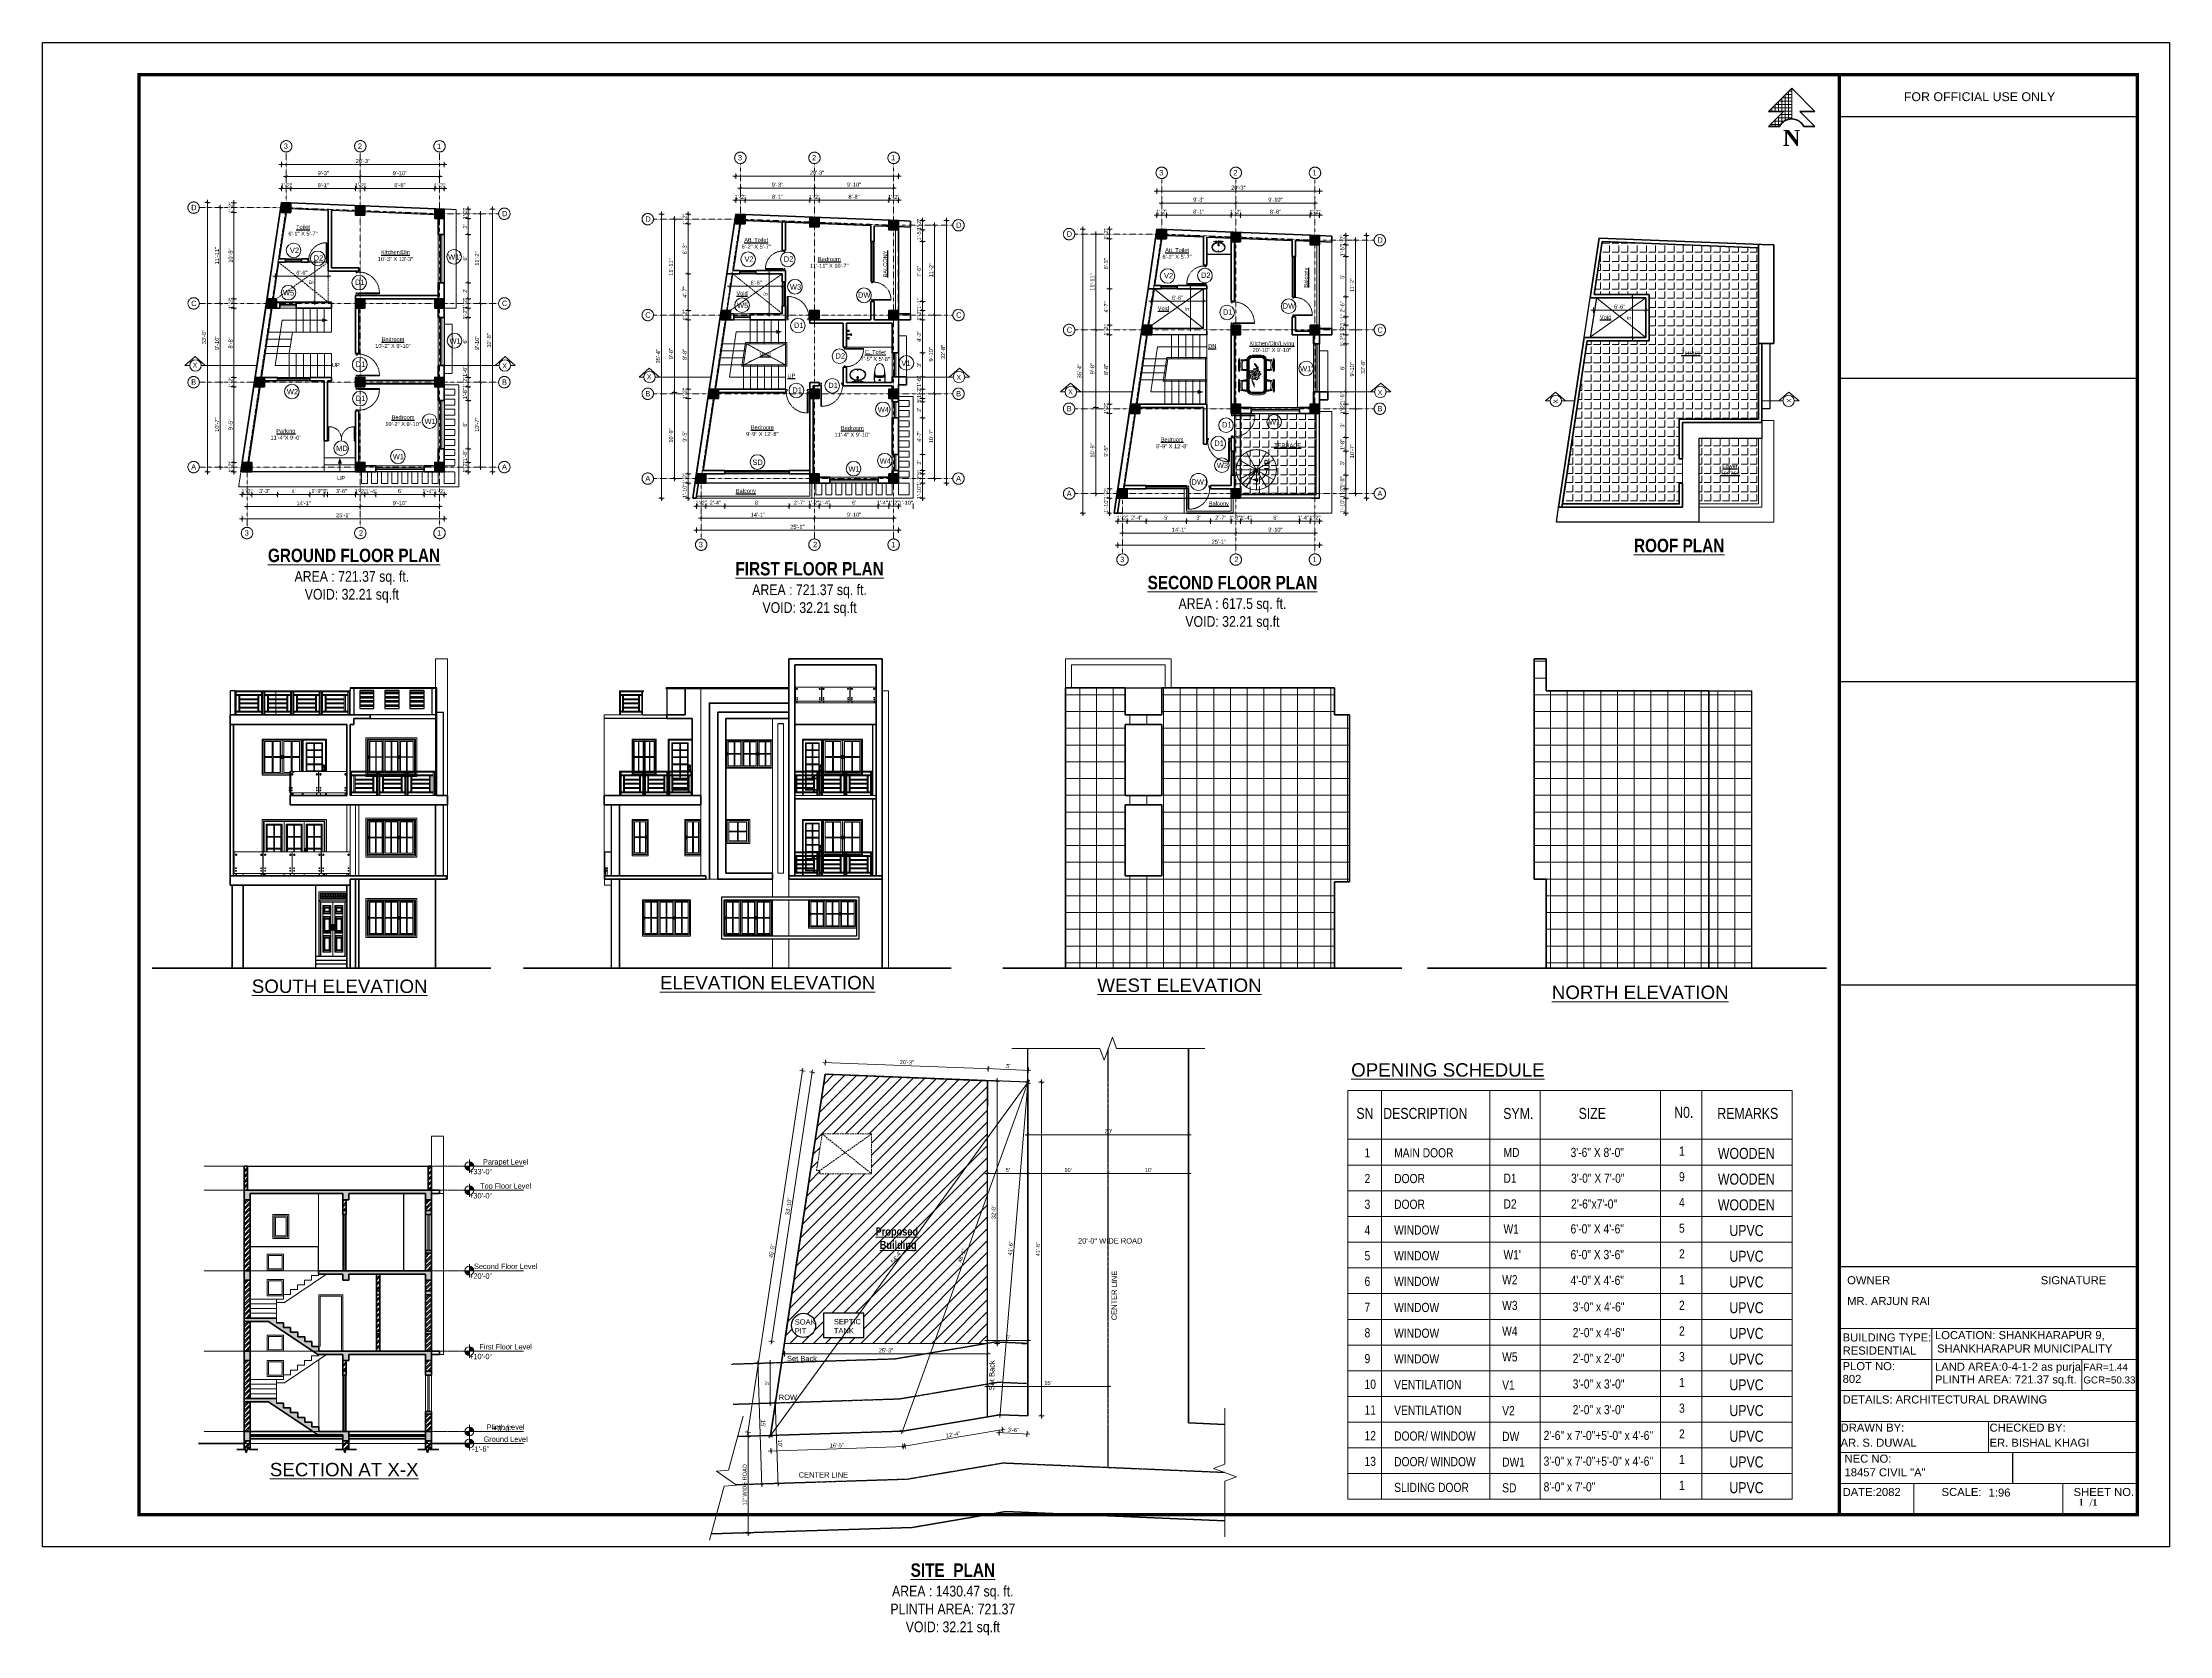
# Model space of a CAD drawing. Header units: inches. Extents: x 135267 to 147066, y -21506 to -19082.
# Drawn here: x 137851 to 141026, y -21506 to -19129 of the extents above; entities that cross this region are included whole.
import ezdxf

# ---------------------------------------------------------------- set-up
doc = ezdxf.new("R2010")
doc.units = ezdxf.units.IN
doc.header["$LTSCALE"] = 0.5
doc.header["$MEASUREMENT"] = 0
doc.header["$PDMODE"] = 66
doc.linetypes.add('CENTER', pattern=[2, 1.25, -0.25, 0.25, -0.25])
doc.linetypes.add('HIDDEN', pattern=[0.375, 0.25, -0.125])
for name, color, linetype in [('A-Hatch', 7, 'Continuous'), ('A-Wall', 7, 'Continuous'), ('furniture', 31, 'Continuous')]:
    doc.layers.add(name, color=color, linetype=linetype)
for name, color, linetype, lineweight in [('annotate', 7, 'Continuous', 9), ('Annotate-Bold.w', 187, 'Continuous', 18), ('Annotate-Lite.w', 177, 'Continuous', 9), ('Annotations-Bold.w', 177, 'Continuous', 13), ('C-COLUMN', 1, 'Continuous', 50), ('DIM', 4, 'Continuous', 5), ('DIM 1-100', 4, 'Continuous', 13), ('Dim-100.w', 4, 'Continuous', 9), ('Door-Window', 47, 'Continuous', 15), ('Door-Window.w', 4, 'Continuous', 15), ('F-FURNITURE', 30, 'Continuous', 13), ('Fittings', 9, 'Continuous', 5), ('Fixture-Fittings.w', 9, 'Continuous', 9), ('HACTH', 253, 'Continuous', 9), ('hatch', 9, 'Continuous', 5), ('PARAPET', 50, 'Continuous', 13), ('stair', 132, 'Continuous', 13), ('Staircase', 6, 'Continuous', 18), ('TEXT', 220, 'Continuous', 9), ('Text 0.200', 122, 'Continuous', 20), ('Text-100.w', 254, 'Continuous', 9), ('TEXTLAYER', 7, 'Continuous', 18), ('Toilet', 7, 'Continuous', 25), ('wall', 1, 'Continuous', 40), ('wall light', 6, 'Continuous', 25), ('window', 4, 'Continuous', 13)]:
    doc.layers.add(name, color=color, linetype=linetype, lineweight=lineweight)
doc.styles.add('ARAIL', font='ARIALN.TTF')
doc.styles.add('arial', font='arial.ttf')
doc.styles.add('arial.', font='arial.ttf')
doc.styles.add('DIM', font='arial.ttf', dxfattribs={"width": 0.8})
doc.styles.add('gaurav', font='arial.ttf')
doc.styles.add('ordinary', font='arial.ttf')
doc.styles.get("Standard").update_dxf_attribs({"font": 'arial.ttf'})
doc.styles.add('titles', font='arial.ttf')
doc.dimstyles.new('1 by 96', dxfattribs={"dimtxt": 6, "dimasz": 4, "dimexe": 4, "dimexo": 4, "dimgap": 2, "dimtad": 1, "dimdec": 0, "dimzin": 0, "dimdsep": 46, "dimlunit": 4, "dimtxsty": 'Standard', "dimblk": 'ARCHTICK', "dimcen": 0, "dimdle": 4, "dimadec": 0, "dimazin": 0, "dimtfac": 1, "dimtdec": 0, "dimtix": 1, "dimtofl": 0, "dimtmove": 1, "dimatfit": 3, "dimldrblk": 'ARCHTICK', "dimfxl": 4, "dimfxlon": 1, "dimtolj": 1, "dimtzin": 0, "dimlwd": -1, "dimlwe": -1, "dimarcsym": 0})
pattern_1 = [(90, (120692.837, -166085.406), (-13.75, 8e-16), [10, -3.75]), (180, (120692.837, -166085.406), (-2e-15, -13.75), [10, -3.75])]
pattern_2 = [(90, (4577.074, 1022.8), (-25, 0), []), (180, (4577.074, 1022.8), (-4e-15, -25), [])]

# ---------------------------------------------------------------- blocks, each defined once
blk = doc.blocks.new('SDEGH')
at = {"layer": 'TEXT'}
h = blk.add_hatch(dxfattribs=at)
h.set_pattern_fill('NET', color=256, scale=40, style=0)
h.set_pattern_definition([(0, (43922.391, -13181.093), (0, 5), []), (90, (43922.391, -13181.093), (-5, 3e-16), [])])
h.paths.add_polyline_path([(52300.8, -9226.1), (52266.3, -9260.6), (52288.8, -9260.6), (52266.3, -9283.1), (52282.8, -9283.1, -0.284572), (52300.8, -9272)])
blk.add_line((52300.8, -9226.1), (52300.8, -9272), dxfattribs=at)
at = {"layer": 'wall'}
for p, q in [((52266.3, -9260.6), (52300.8, -9226.1)), ((52335.4, -9260.6), (52300.8, -9226.1)), ((52266.3, -9260.6), (52288.8, -9260.6)), ((52266.3, -9283.1), (52288.8, -9260.6)), ((52335.4, -9260.6), (52312.9, -9260.6)), ((52335.4, -9283.1), (52312.9, -9260.6)), ((52266.3, -9283.1), (52282.8, -9283.1)), ((52335.4, -9283.1), (52318.8, -9283.1))]:
    blk.add_line(p, q, dxfattribs=at)
blk.add_arc((52300.8, -9292), 20.1, 26.4605, 153.5395, dxfattribs=at)
at = {"layer": 'Defpoints', "insert": (52287.7, -9288.2), "char_height": 24, "width": 23.16, "attachment_point": 1}
blk.add_mtext('{\\fTimes New Roman|b1|i0|c0|p18;N}', dxfattribs=at)
blk = doc.blocks.new('FDFDRE')
at = {"ltscale": 3}
for p, q in [((165701.1, -58637.8), (165701.1, -58641.5)), ((165704.8, -58637.8), (165701.1, -58637.8)), ((165701.1, -58641.5), (165703.6, -58641.5)), ((165703.6, -58641.5), (165703.5, -58672.6)), ((165704.8, -58639.7), (165703.6, -58639.7)), ((165703.6, -58639.7), (165703.6, -58641.5)), ((165703.6, -58641.5), (165704.8, -58641.5)), ((165704.8, -58639.7), (165704.8, -58637.8)), ((165704.8, -58641.5), (165704.8, -58672.7)), ((165767, -58639.7), (165767, -58637.8)), ((165767, -58637.8), (165770.6, -58637.8)), ((165767, -58639.7), (165768.2, -58639.7)), ((165767, -58641.5), (165767, -58672.7)), ((165768.2, -58641.5), (165767, -58641.5)), ((165768.2, -58639.7), (165768.2, -58641.5)), ((165770.7, -58641.5), (165768.2, -58641.5)), ((165768.2, -58641.5), (165768.2, -58672.6)), ((165770.6, -58637.8), (165770.7, -58641.5)), ((165703.5, -58672.6), (165704.8, -58672.7)), ((165768.2, -58672.6), (165767, -58672.7))]:
    blk.add_line(p, q, dxfattribs=at)
at = {"layer": 'Door-Window.w', "color": 9, "linetype": 'HIDDEN', "lineweight": 18}
for centre, start, end in [((165704.8, -58641.5), 269.9618, 3.3835), ((165767, -58641.5), 176.6165, 270.0382)]:
    blk.add_arc(centre, 31.2, start, end, dxfattribs=at)
blk = doc.blocks.new('3-0')
at = {"ltscale": 3}
for p, q in [((11063, 10097.7), (11066, 10099.9)), ((11065.3, 10097.8), (11066.7, 10098.9)), ((11066, 10099.9), (11066.7, 10098.9)), ((11063, 10097.7), (11064.5, 10095.7)), ((11066, 10096.8), (11064.5, 10095.7)), ((11066, 10096.8), (11065.3, 10097.8)), ((11084, 10073), (11082.6, 10071.9)), ((11082.6, 10071.9), (11084.8, 10069)), ((11084, 10073), (11084.8, 10072)), ((11084.8, 10072), (11086.2, 10073.2)), ((11084.8, 10069), (11087.7, 10071.2)), ((11085.5, 10074.1), (11110.3, 10093)), ((11086.2, 10073.2), (11085.5, 10074.1)), ((11086.2, 10073.2), (11111, 10092)), ((11087.7, 10071.2), (11086.2, 10073.2)), ((11111, 10092), (11110.3, 10093))]:
    blk.add_line(p, q, dxfattribs=at)
at = {"layer": 'Door-Window.w', "color": 9, "linetype": 'HIDDEN', "lineweight": 18}
blk.add_arc((11085.5, 10074.1), 31.2, 37.1906, 127.1465, dxfattribs=at)
blk = doc.blocks.new('_ArchTick')
at = {"color": 0, "linetype": 'ByBlock', "const_width": 0.15}
blk.add_lwpolyline([(-0.5, -0.5), (0.5, 0.5)], dxfattribs=at)
blk = doc.blocks.new('*D714')
at = {"layer": 'Defpoints', "color": 0, "transparency": 16777216}
for p in [(138137, -19755.3), (138149.5, -19755.3), (138149.5, -19769.3)]:
    blk.add_point(p, dxfattribs=at)
at = {"layer": 'DIM 1-100', "color": 0, "transparency": 16777216}
for p, q in [((138141, -19755.3), (138133, -19755.3)), ((138141, -19769.3), (138133, -19769.3)), ((138137, -19773.3), (138137, -19751.3))]:
    blk.add_line(p, q, dxfattribs=at)
at = {"layer": 'DIM 1-100', "color": 0, "transparency": 16777216, "xscale": 4, "yscale": 4, "zscale": 4}
for p, rotation in [((138137, -19755.3), 90), ((138137, -19769.3), 270)]:
    blk.add_blockref('_ArchTick', p, dxfattribs=dict(at, rotation=rotation))
at = {"layer": 'DIM 1-100', "color": 0, "transparency": 16777216, "insert": (138132, -19762.3), "char_height": 6, "attachment_point": 5, "rotation": 90}
blk.add_mtext('\\A1;1\'-2"', dxfattribs=at)
blk = doc.blocks.new('*D715')
at = {"layer": 'Defpoints', "color": 0, "transparency": 16777216}
for p in [(138137, -19642.6), (138168.6, -19642.6), (138149.5, -19755.3)]:
    blk.add_point(p, dxfattribs=at)
at = {"layer": 'DIM 1-100', "color": 0, "transparency": 16777216}
for p, q in [((138141, -19642.6), (138133, -19642.6)), ((138137, -19759.3), (138137, -19638.6)), ((138141, -19755.3), (138133, -19755.3))]:
    blk.add_line(p, q, dxfattribs=at)
at = {"layer": 'DIM 1-100', "color": 0, "transparency": 16777216, "xscale": 4, "yscale": 4, "zscale": 4}
for p, rotation in [((138137, -19642.6), 90), ((138137, -19755.3), 270)]:
    blk.add_blockref('_ArchTick', p, dxfattribs=dict(at, rotation=rotation))
at = {"layer": 'DIM 1-100', "color": 0, "transparency": 16777216, "insert": (138131.9, -19698.9), "char_height": 6, "attachment_point": 5, "rotation": 90}
blk.add_mtext('\\A1;9\'-5"', dxfattribs=at)
blk = doc.blocks.new('*D716')
at = {"layer": 'Defpoints', "color": 0, "transparency": 16777216}
for p in [(138137, -19628.6), (138168.6, -19628.6), (138168.6, -19642.6)]:
    blk.add_point(p, dxfattribs=at)
at = {"layer": 'DIM 1-100', "color": 0, "transparency": 16777216}
for p, q in [((138141, -19628.6), (138133, -19628.6)), ((138141, -19642.6), (138133, -19642.6)), ((138137, -19646.6), (138137, -19624.6))]:
    blk.add_line(p, q, dxfattribs=at)
at = {"layer": 'DIM 1-100', "color": 0, "transparency": 16777216, "xscale": 4, "yscale": 4, "zscale": 4}
for p, rotation in [((138137, -19628.6), 90), ((138137, -19642.6), 270)]:
    blk.add_blockref('_ArchTick', p, dxfattribs=dict(at, rotation=rotation))
at = {"layer": 'DIM 1-100', "color": 0, "transparency": 16777216, "insert": (138132, -19635.6), "char_height": 6, "attachment_point": 5, "rotation": 90}
blk.add_mtext('\\A1;1\'-2"', dxfattribs=at)
blk = doc.blocks.new('*D717')
at = {"layer": 'Defpoints', "color": 0, "transparency": 16777216}
for p in [(138137, -19525.1), (138186.4, -19525.1), (138168.6, -19628.6)]:
    blk.add_point(p, dxfattribs=at)
at = {"layer": 'DIM 1-100', "color": 0, "transparency": 16777216}
for p, q in [((138137, -19632.6), (138137, -19521.1)), ((138141, -19525.1), (138133, -19525.1)), ((138141, -19628.6), (138133, -19628.6))]:
    blk.add_line(p, q, dxfattribs=at)
at = {"layer": 'DIM 1-100', "color": 0, "transparency": 16777216, "xscale": 4, "yscale": 4, "zscale": 4}
for p, rotation in [((138137, -19525.1), 90), ((138137, -19628.6), 270)]:
    blk.add_blockref('_ArchTick', p, dxfattribs=dict(at, rotation=rotation))
at = {"layer": 'DIM 1-100', "color": 0, "transparency": 16777216, "insert": (138131.9, -19576.9), "char_height": 6, "attachment_point": 5, "rotation": 90}
blk.add_mtext('\\A1;8\'-8"', dxfattribs=at)
blk = doc.blocks.new('*D718')
at = {"layer": 'Defpoints', "color": 0, "transparency": 16777216}
for p in [(138137, -19511.1), (138186.4, -19511.1), (138186.4, -19525.1)]:
    blk.add_point(p, dxfattribs=at)
at = {"layer": 'DIM 1-100', "color": 0, "transparency": 16777216}
for p, q in [((138141, -19511.1), (138133, -19511.1)), ((138137, -19529.1), (138137, -19507.1)), ((138141, -19525.1), (138133, -19525.1))]:
    blk.add_line(p, q, dxfattribs=at)
at = {"layer": 'DIM 1-100', "color": 0, "transparency": 16777216, "xscale": 4, "yscale": 4, "zscale": 4}
for p, rotation in [((138137, -19511.1), 90), ((138137, -19525.1), 270)]:
    blk.add_blockref('_ArchTick', p, dxfattribs=dict(at, rotation=rotation))
at = {"layer": 'DIM 1-100', "color": 0, "transparency": 16777216, "insert": (138132, -19518.1), "char_height": 6, "attachment_point": 5, "rotation": 90}
blk.add_mtext('\\A1;1\'-2"', dxfattribs=at)
blk = doc.blocks.new('*D719')
at = {"layer": 'Defpoints', "color": 0, "transparency": 16777216}
for p in [(138137, -19382.1), (138208, -19382.1), (138186.4, -19511.1)]:
    blk.add_point(p, dxfattribs=at)
at = {"layer": 'DIM 1-100', "color": 0, "transparency": 16777216}
for p, q in [((138141, -19382.1), (138133, -19382.1)), ((138137, -19515.1), (138137, -19378.1)), ((138141, -19511.1), (138133, -19511.1))]:
    blk.add_line(p, q, dxfattribs=at)
at = {"layer": 'DIM 1-100', "color": 0, "transparency": 16777216, "xscale": 4, "yscale": 4, "zscale": 4}
for p, rotation in [((138137, -19382.1), 90), ((138137, -19511.1), 270)]:
    blk.add_blockref('_ArchTick', p, dxfattribs=dict(at, rotation=rotation))
at = {"layer": 'DIM 1-100', "color": 0, "transparency": 16777216, "insert": (138131.9, -19446.6), "char_height": 6, "attachment_point": 5, "rotation": 90}
blk.add_mtext('\\A1;10\'-9"', dxfattribs=at)
blk = doc.blocks.new('*D720')
at = {"layer": 'Defpoints', "color": 0, "transparency": 16777216}
for p in [(138137, -19368.1), (138208, -19368.1), (138208, -19382.1)]:
    blk.add_point(p, dxfattribs=at)
at = {"layer": 'DIM 1-100', "color": 0, "transparency": 16777216}
for p, q in [((138137, -19386.1), (138137, -19364.1)), ((138141, -19368.1), (138133, -19368.1)), ((138141, -19382.1), (138133, -19382.1))]:
    blk.add_line(p, q, dxfattribs=at)
at = {"layer": 'DIM 1-100', "color": 0, "transparency": 16777216, "xscale": 4, "yscale": 4, "zscale": 4}
for p, rotation in [((138137, -19368.1), 90), ((138137, -19382.1), 270)]:
    blk.add_blockref('_ArchTick', p, dxfattribs=dict(at, rotation=rotation))
at = {"layer": 'DIM 1-100', "color": 0, "transparency": 16777216, "insert": (138132, -19375.1), "char_height": 6, "attachment_point": 5, "rotation": 90}
blk.add_mtext('\\A1;1\'-2"', dxfattribs=at)
blk = doc.blocks.new('*D705')
at = {"layer": 'Defpoints', "color": 0, "transparency": 16777216}
for p in [(138215, -19375.1), (138116.5, -19518.1), (138193.4, -19518.1)]:
    blk.add_point(p, dxfattribs=at)
at = {"layer": 'DIM 1-100', "color": 0, "transparency": 16777216}
for p, q in [((138120.5, -19375.1), (138112.5, -19375.1)), ((138116.5, -19371.1), (138116.5, -19522.1)), ((138120.5, -19518.1), (138112.5, -19518.1))]:
    blk.add_line(p, q, dxfattribs=at)
at = {"layer": 'DIM 1-100', "color": 0, "transparency": 16777216, "xscale": 4, "yscale": 4, "zscale": 4}
for p, rotation in [((138116.5, -19375.1), 90), ((138116.5, -19518.1), 270)]:
    blk.add_blockref('_ArchTick', p, dxfattribs=dict(at, rotation=rotation))
at = {"layer": 'DIM 1-100', "color": 0, "transparency": 16777216, "insert": (138111.5, -19446.6), "char_height": 6, "attachment_point": 5, "rotation": 90}
blk.add_mtext('\\A1;11\'-11"', dxfattribs=at)
blk = doc.blocks.new('*D706')
at = {"layer": 'Defpoints', "color": 0, "transparency": 16777216}
for p in [(138193.4, -19518.1), (138116.5, -19635.6), (138175.6, -19635.6)]:
    blk.add_point(p, dxfattribs=at)
at = {"layer": 'DIM 1-100', "color": 0, "transparency": 16777216}
for p, q in [((138120.5, -19518.1), (138112.5, -19518.1)), ((138116.5, -19514.1), (138116.5, -19639.6)), ((138120.5, -19635.6), (138112.5, -19635.6))]:
    blk.add_line(p, q, dxfattribs=at)
at = {"layer": 'DIM 1-100', "color": 0, "transparency": 16777216, "xscale": 4, "yscale": 4, "zscale": 4}
for p, rotation in [((138116.5, -19518.1), 90), ((138116.5, -19635.6), 270)]:
    blk.add_blockref('_ArchTick', p, dxfattribs=dict(at, rotation=rotation))
at = {"layer": 'DIM 1-100', "color": 0, "transparency": 16777216, "insert": (138111.5, -19576.9), "char_height": 6, "attachment_point": 5, "rotation": 90}
blk.add_mtext('\\A1;9\'-10"', dxfattribs=at)
blk = doc.blocks.new('*D707')
at = {"layer": 'Defpoints', "color": 0, "transparency": 16777216}
for p in [(138175.6, -19635.6), (138116.5, -19762.3), (138156.5, -19762.3)]:
    blk.add_point(p, dxfattribs=at)
at = {"layer": 'DIM 1-100', "color": 0, "transparency": 16777216}
for p, q in [((138120.5, -19635.6), (138112.5, -19635.6)), ((138116.5, -19631.6), (138116.5, -19766.3)), ((138120.5, -19762.3), (138112.5, -19762.3))]:
    blk.add_line(p, q, dxfattribs=at)
at = {"layer": 'DIM 1-100', "color": 0, "transparency": 16777216, "xscale": 4, "yscale": 4, "zscale": 4}
for p, rotation in [((138116.5, -19635.6), 90), ((138116.5, -19762.3), 270)]:
    blk.add_blockref('_ArchTick', p, dxfattribs=dict(at, rotation=rotation))
at = {"layer": 'DIM 1-100', "color": 0, "transparency": 16777216, "insert": (138111.5, -19698.9), "char_height": 6, "attachment_point": 5, "rotation": 90}
blk.add_mtext('\\A1;10\'-7"', dxfattribs=at)
blk = doc.blocks.new('*D708')
at = {"layer": 'Defpoints', "color": 0, "transparency": 16777216}
for p in [(138097.3, -19367.6), (138208, -19367.6), (138149.5, -19769.3)]:
    blk.add_point(p, dxfattribs=at)
at = {"layer": 'DIM 1-100', "color": 0, "transparency": 16777216}
for p, q in [((138097.3, -19773.3), (138097.3, -19363.6)), ((138101.3, -19367.6), (138093.3, -19367.6)), ((138101.3, -19769.3), (138093.3, -19769.3))]:
    blk.add_line(p, q, dxfattribs=at)
at = {"layer": 'DIM 1-100', "color": 0, "transparency": 16777216, "xscale": 4, "yscale": 4, "zscale": 4}
for p, rotation in [((138097.3, -19367.6), 90), ((138097.3, -19769.3), 270)]:
    blk.add_blockref('_ArchTick', p, dxfattribs=dict(at, rotation=rotation))
at = {"layer": 'DIM 1-100', "color": 0, "transparency": 16777216, "insert": (138092.2, -19568.4), "char_height": 6, "attachment_point": 5, "rotation": 90}
blk.add_mtext('\\A1;33\'-6"', dxfattribs=at)
blk = doc.blocks.new('*D709')
at = {"layer": 'Defpoints', "color": 0, "transparency": 16777216}
for p in [(138222, -19346.7), (138208, -19368.1), (138222, -19368.1)]:
    blk.add_point(p, dxfattribs=at)
at = {"layer": 'DIM 1-100', "color": 0, "transparency": 16777216}
for p, q in [((138204, -19346.7), (138226, -19346.7)), ((138208, -19350.7), (138208, -19342.7)), ((138222, -19350.7), (138222, -19342.7))]:
    blk.add_line(p, q, dxfattribs=at)
at = {"layer": 'DIM 1-100', "color": 0, "transparency": 16777216, "xscale": 4, "yscale": 4, "zscale": 4, "rotation": 180}
blk.add_blockref('_ArchTick', (138208, -19346.7), dxfattribs=at)
at = {"layer": 'DIM 1-100', "color": 0, "transparency": 16777216, "xscale": 4, "yscale": 4, "zscale": 4}
blk.add_blockref('_ArchTick', (138222, -19346.7), dxfattribs=at)
at = {"layer": 'DIM 1-100', "color": 0, "transparency": 16777216, "insert": (138215, -19341.7), "char_height": 6, "attachment_point": 5}
blk.add_mtext('\\A1;1\'-2"', dxfattribs=at)
blk = doc.blocks.new('*D710')
at = {"layer": 'Defpoints', "color": 0, "transparency": 16777216}
for p in [(138318.6, -19346.7), (138222, -19368.1), (138318.6, -19372.5)]:
    blk.add_point(p, dxfattribs=at)
at = {"layer": 'DIM 1-100', "color": 0, "transparency": 16777216}
for p, q in [((138218, -19346.7), (138322.6, -19346.7)), ((138222, -19350.7), (138222, -19342.7)), ((138318.6, -19350.7), (138318.6, -19342.7))]:
    blk.add_line(p, q, dxfattribs=at)
at = {"layer": 'DIM 1-100', "color": 0, "transparency": 16777216, "xscale": 4, "yscale": 4, "zscale": 4, "rotation": 180}
blk.add_blockref('_ArchTick', (138222, -19346.7), dxfattribs=at)
at = {"layer": 'DIM 1-100', "color": 0, "transparency": 16777216, "xscale": 4, "yscale": 4, "zscale": 4}
blk.add_blockref('_ArchTick', (138318.6, -19346.7), dxfattribs=at)
at = {"layer": 'DIM 1-100', "color": 0, "transparency": 16777216, "insert": (138270.3, -19341.7), "char_height": 6, "attachment_point": 5}
blk.add_mtext('\\A1;8\'-1"', dxfattribs=at)
blk = doc.blocks.new('*D711')
at = {"layer": 'Defpoints', "color": 0, "transparency": 16777216}
for p in [(138332.6, -19346.7), (138318.6, -19372.5), (138332.6, -19372.5)]:
    blk.add_point(p, dxfattribs=at)
at = {"layer": 'DIM 1-100', "color": 0, "transparency": 16777216}
for p, q in [((138314.6, -19346.7), (138336.6, -19346.7)), ((138318.6, -19350.7), (138318.6, -19342.7)), ((138332.6, -19350.7), (138332.6, -19342.7))]:
    blk.add_line(p, q, dxfattribs=at)
at = {"layer": 'DIM 1-100', "color": 0, "transparency": 16777216, "xscale": 4, "yscale": 4, "zscale": 4, "rotation": 180}
blk.add_blockref('_ArchTick', (138318.6, -19346.7), dxfattribs=at)
at = {"layer": 'DIM 1-100', "color": 0, "transparency": 16777216, "xscale": 4, "yscale": 4, "zscale": 4}
blk.add_blockref('_ArchTick', (138332.6, -19346.7), dxfattribs=at)
at = {"layer": 'DIM 1-100', "color": 0, "transparency": 16777216, "insert": (138325.6, -19341.7), "char_height": 6, "attachment_point": 5}
blk.add_mtext('\\A1;1\'-2"', dxfattribs=at)
blk = doc.blocks.new('*D712')
at = {"layer": 'Defpoints', "color": 0, "transparency": 16777216}
for p in [(138436.8, -19346.7), (138332.6, -19372.5), (138436.8, -19377.2)]:
    blk.add_point(p, dxfattribs=at)
at = {"layer": 'DIM 1-100', "color": 0, "transparency": 16777216}
for p, q in [((138328.6, -19346.7), (138440.8, -19346.7)), ((138332.6, -19350.7), (138332.6, -19342.7)), ((138436.8, -19350.7), (138436.8, -19342.7))]:
    blk.add_line(p, q, dxfattribs=at)
at = {"layer": 'DIM 1-100', "color": 0, "transparency": 16777216, "xscale": 4, "yscale": 4, "zscale": 4, "rotation": 180}
blk.add_blockref('_ArchTick', (138332.6, -19346.7), dxfattribs=at)
at = {"layer": 'DIM 1-100', "color": 0, "transparency": 16777216, "xscale": 4, "yscale": 4, "zscale": 4}
blk.add_blockref('_ArchTick', (138436.8, -19346.7), dxfattribs=at)
at = {"layer": 'DIM 1-100', "color": 0, "transparency": 16777216, "insert": (138384.7, -19341.7), "char_height": 6, "attachment_point": 5}
blk.add_mtext('\\A1;8\'-8"', dxfattribs=at)
blk = doc.blocks.new('*D713')
at = {"layer": 'Defpoints', "color": 0, "transparency": 16777216}
for p in [(138450.8, -19346.7), (138436.8, -19377.2), (138450.8, -19377.2)]:
    blk.add_point(p, dxfattribs=at)
at = {"layer": 'DIM 1-100', "color": 0, "transparency": 16777216}
for p, q in [((138432.8, -19346.7), (138454.8, -19346.7)), ((138436.8, -19350.7), (138436.8, -19342.7)), ((138450.8, -19350.7), (138450.8, -19342.7))]:
    blk.add_line(p, q, dxfattribs=at)
at = {"layer": 'DIM 1-100', "color": 0, "transparency": 16777216, "xscale": 4, "yscale": 4, "zscale": 4, "rotation": 180}
blk.add_blockref('_ArchTick', (138436.8, -19346.7), dxfattribs=at)
at = {"layer": 'DIM 1-100', "color": 0, "transparency": 16777216, "xscale": 4, "yscale": 4, "zscale": 4}
blk.add_blockref('_ArchTick', (138450.8, -19346.7), dxfattribs=at)
at = {"layer": 'DIM 1-100', "color": 0, "transparency": 16777216, "insert": (138443.8, -19341.8), "char_height": 6, "attachment_point": 5}
blk.add_mtext('\\A1;1\'-2"', dxfattribs=at)
blk = doc.blocks.new('*D721')
at = {"layer": 'Defpoints', "color": 0, "transparency": 16777216}
for p in [(138450.8, -19377.2), (138450.8, -19391.2), (138486.8, -19391.2)]:
    blk.add_point(p, dxfattribs=at)
at = {"layer": 'DIM 1-100', "color": 0, "transparency": 16777216}
for p, q in [((138482.8, -19377.2), (138490.8, -19377.2)), ((138482.8, -19391.2), (138490.8, -19391.2)), ((138486.8, -19373.2), (138486.8, -19395.2))]:
    blk.add_line(p, q, dxfattribs=at)
at = {"layer": 'DIM 1-100', "color": 0, "transparency": 16777216, "xscale": 4, "yscale": 4, "zscale": 4}
for p, rotation in [((138486.8, -19377.2), 90), ((138486.8, -19391.2), 270)]:
    blk.add_blockref('_ArchTick', p, dxfattribs=dict(at, rotation=rotation))
at = {"layer": 'DIM 1-100', "color": 0, "transparency": 16777216, "insert": (138481.8, -19384.2), "char_height": 6, "attachment_point": 5, "rotation": 90}
blk.add_mtext('\\A1;1\'-2"', dxfattribs=at)
blk = doc.blocks.new('*D722')
at = {"layer": 'Defpoints', "color": 0, "transparency": 16777216}
for p in [(138450.8, -19391.2), (138450.8, -19415.1), (138486.8, -19415.1)]:
    blk.add_point(p, dxfattribs=at)
at = {"layer": 'DIM 1-100', "color": 0, "transparency": 16777216}
for p, q in [((138482.8, -19391.2), (138490.8, -19391.2)), ((138486.8, -19387.2), (138486.8, -19419.1)), ((138482.8, -19415.1), (138490.8, -19415.1))]:
    blk.add_line(p, q, dxfattribs=at)
at = {"layer": 'DIM 1-100', "color": 0, "transparency": 16777216, "xscale": 4, "yscale": 4, "zscale": 4}
for p, rotation in [((138486.8, -19391.2), 90), ((138486.8, -19415.1), 270)]:
    blk.add_blockref('_ArchTick', p, dxfattribs=dict(at, rotation=rotation))
at = {"layer": 'DIM 1-100', "color": 0, "transparency": 16777216, "insert": (138481.8, -19403.2), "char_height": 6, "attachment_point": 5, "rotation": 90}
blk.add_mtext("\\A1;2'", dxfattribs=at)
blk = doc.blocks.new('*D723')
at = {"layer": 'Defpoints', "color": 0, "transparency": 16777216}
for p in [(138450.8, -19415.1), (138450.8, -19487.1), (138486.8, -19487.1)]:
    blk.add_point(p, dxfattribs=at)
at = {"layer": 'DIM 1-100', "color": 0, "transparency": 16777216}
for p, q in [((138482.8, -19415.1), (138490.8, -19415.1)), ((138486.8, -19411.1), (138486.8, -19491.1)), ((138482.8, -19487.1), (138490.8, -19487.1))]:
    blk.add_line(p, q, dxfattribs=at)
at = {"layer": 'DIM 1-100', "color": 0, "transparency": 16777216, "xscale": 4, "yscale": 4, "zscale": 4}
for p, rotation in [((138486.8, -19415.1), 90), ((138486.8, -19487.1), 270)]:
    blk.add_blockref('_ArchTick', p, dxfattribs=dict(at, rotation=rotation))
at = {"layer": 'DIM 1-100', "color": 0, "transparency": 16777216, "insert": (138481.7, -19451.1), "char_height": 6, "attachment_point": 5, "rotation": 90}
blk.add_mtext("\\A1;6'", dxfattribs=at)
blk = doc.blocks.new('*D724')
at = {"layer": 'Defpoints', "color": 0, "transparency": 16777216}
for p in [(138450.8, -19487.1), (138450.8, -19511.1), (138486.8, -19511.1)]:
    blk.add_point(p, dxfattribs=at)
at = {"layer": 'DIM 1-100', "color": 0, "transparency": 16777216}
for p, q in [((138482.8, -19487.1), (138490.8, -19487.1)), ((138486.8, -19483.1), (138486.8, -19515.1)), ((138482.8, -19511.1), (138490.8, -19511.1))]:
    blk.add_line(p, q, dxfattribs=at)
at = {"layer": 'DIM 1-100', "color": 0, "transparency": 16777216, "xscale": 4, "yscale": 4, "zscale": 4}
for p, rotation in [((138486.8, -19487.1), 90), ((138486.8, -19511.1), 270)]:
    blk.add_blockref('_ArchTick', p, dxfattribs=dict(at, rotation=rotation))
at = {"layer": 'DIM 1-100', "color": 0, "transparency": 16777216, "insert": (138481.8, -19499.1), "char_height": 6, "attachment_point": 5, "rotation": 90}
blk.add_mtext("\\A1;2'", dxfattribs=at)
blk = doc.blocks.new('*D725')
at = {"layer": 'Defpoints', "color": 0, "transparency": 16777216}
for p in [(138450.8, -19511.1), (138450.8, -19525.1), (138486.8, -19525.1)]:
    blk.add_point(p, dxfattribs=at)
at = {"layer": 'DIM 1-100', "color": 0, "transparency": 16777216}
for p, q in [((138482.8, -19511.1), (138490.8, -19511.1)), ((138486.8, -19507.1), (138486.8, -19529.1)), ((138482.8, -19525.1), (138490.8, -19525.1))]:
    blk.add_line(p, q, dxfattribs=at)
at = {"layer": 'DIM 1-100', "color": 0, "transparency": 16777216, "xscale": 4, "yscale": 4, "zscale": 4}
for p, rotation in [((138486.8, -19511.1), 90), ((138486.8, -19525.1), 270)]:
    blk.add_blockref('_ArchTick', p, dxfattribs=dict(at, rotation=rotation))
at = {"layer": 'DIM 1-100', "color": 0, "transparency": 16777216, "insert": (138481.8, -19518.1), "char_height": 6, "attachment_point": 5, "rotation": 90}
blk.add_mtext('\\A1;1\'-2"', dxfattribs=at)
blk = doc.blocks.new('*D726')
at = {"layer": 'Defpoints', "color": 0, "transparency": 16777216}
for p in [(138450.8, -19525.1), (138450.8, -19538.9), (138486.8, -19538.9)]:
    blk.add_point(p, dxfattribs=at)
at = {"layer": 'DIM 1-100', "color": 0, "transparency": 16777216}
for p, q in [((138486.8, -19521.1), (138486.8, -19542.9)), ((138482.8, -19525.1), (138490.8, -19525.1)), ((138482.8, -19538.9), (138490.8, -19538.9))]:
    blk.add_line(p, q, dxfattribs=at)
at = {"layer": 'DIM 1-100', "color": 0, "transparency": 16777216, "xscale": 4, "yscale": 4, "zscale": 4}
for p, rotation in [((138486.8, -19525.1), 90), ((138486.8, -19538.9), 270)]:
    blk.add_blockref('_ArchTick', p, dxfattribs=dict(at, rotation=rotation))
at = {"layer": 'DIM 1-100', "color": 0, "transparency": 16777216, "insert": (138481.8, -19533.9), "char_height": 6, "attachment_point": 5, "rotation": 90}
blk.add_mtext('\\A1;1\'-2"', dxfattribs=at)
blk = doc.blocks.new('*D727')
at = {"layer": 'Defpoints', "color": 0, "transparency": 16777216}
for p in [(138450.8, -19538.9), (138450.8, -19610.9), (138486.8, -19610.9)]:
    blk.add_point(p, dxfattribs=at)
at = {"layer": 'DIM 1-100', "color": 0, "transparency": 16777216}
for p, q in [((138482.8, -19538.9), (138490.8, -19538.9)), ((138486.8, -19534.9), (138486.8, -19614.9)), ((138482.8, -19610.9), (138490.8, -19610.9))]:
    blk.add_line(p, q, dxfattribs=at)
at = {"layer": 'DIM 1-100', "color": 0, "transparency": 16777216, "xscale": 4, "yscale": 4, "zscale": 4}
for p, rotation in [((138486.8, -19538.9), 90), ((138486.8, -19610.9), 270)]:
    blk.add_blockref('_ArchTick', p, dxfattribs=dict(at, rotation=rotation))
at = {"layer": 'DIM 1-100', "color": 0, "transparency": 16777216, "insert": (138481.7, -19574.9), "char_height": 6, "attachment_point": 5, "rotation": 90}
blk.add_mtext("\\A1;6'", dxfattribs=at)
blk = doc.blocks.new('*D653')
at = {"layer": 'Defpoints', "color": 0, "transparency": 16777216}
for p in [(138450.8, -19610.9), (138450.8, -19628.6), (138486.8, -19628.6)]:
    blk.add_point(p, dxfattribs=at)
at = {"layer": 'DIM 1-100', "color": 0, "transparency": 16777216}
for p, q in [((138482.8, -19610.9), (138490.8, -19610.9)), ((138486.8, -19606.9), (138486.8, -19632.6)), ((138482.8, -19628.6), (138490.8, -19628.6))]:
    blk.add_line(p, q, dxfattribs=at)
at = {"layer": 'DIM 1-100', "color": 0, "transparency": 16777216, "xscale": 4, "yscale": 4, "zscale": 4}
for p, rotation in [((138486.8, -19610.9), 90), ((138486.8, -19628.6), 270)]:
    blk.add_blockref('_ArchTick', p, dxfattribs=dict(at, rotation=rotation))
at = {"layer": 'DIM 1-100', "color": 0, "transparency": 16777216, "insert": (138481.7, -19619.4), "char_height": 6, "attachment_point": 5, "rotation": 90}
blk.add_mtext('\\A1;1\'-6"', dxfattribs=at)
blk = doc.blocks.new('*D728')
at = {"layer": 'Defpoints', "color": 0, "transparency": 16777216}
for p in [(138450.8, -19628.6), (138450.8, -19642.6), (138486.8, -19642.6)]:
    blk.add_point(p, dxfattribs=at)
at = {"layer": 'DIM 1-100', "color": 0, "transparency": 16777216}
for p, q in [((138482.8, -19628.6), (138490.8, -19628.6)), ((138482.8, -19642.6), (138490.8, -19642.6)), ((138486.8, -19624.6), (138486.8, -19646.6))]:
    blk.add_line(p, q, dxfattribs=at)
at = {"layer": 'DIM 1-100', "color": 0, "transparency": 16777216, "xscale": 4, "yscale": 4, "zscale": 4}
for p, rotation in [((138486.8, -19628.6), 90), ((138486.8, -19642.6), 270)]:
    blk.add_blockref('_ArchTick', p, dxfattribs=dict(at, rotation=rotation))
at = {"layer": 'DIM 1-100', "color": 0, "transparency": 16777216, "insert": (138481.8, -19635.6), "char_height": 6, "attachment_point": 5, "rotation": 90}
blk.add_mtext('\\A1;1\'-2"', dxfattribs=at)
blk = doc.blocks.new('*D729')
at = {"layer": 'Defpoints', "color": 0, "transparency": 16777216}
for p in [(138450.8, -19642.6), (138450.8, -19662.9), (138486.8, -19662.9)]:
    blk.add_point(p, dxfattribs=at)
at = {"layer": 'DIM 1-100', "color": 0, "transparency": 16777216}
for p, q in [((138482.8, -19642.6), (138490.8, -19642.6)), ((138486.8, -19638.6), (138486.8, -19666.9)), ((138482.8, -19662.9), (138490.8, -19662.9))]:
    blk.add_line(p, q, dxfattribs=at)
at = {"layer": 'DIM 1-100', "color": 0, "transparency": 16777216, "xscale": 4, "yscale": 4, "zscale": 4}
for p, rotation in [((138486.8, -19642.6), 90), ((138486.8, -19662.9), 270)]:
    blk.add_blockref('_ArchTick', p, dxfattribs=dict(at, rotation=rotation))
at = {"layer": 'DIM 1-100', "color": 0, "transparency": 16777216, "insert": (138481.7, -19652.8), "char_height": 6, "attachment_point": 5, "rotation": 90}
blk.add_mtext('\\A1;1\'-8"', dxfattribs=at)
blk = doc.blocks.new('*D730')
at = {"layer": 'Defpoints', "color": 0, "transparency": 16777216}
for p in [(138450.8, -19662.9), (138450.8, -19734.9), (138486.8, -19734.9)]:
    blk.add_point(p, dxfattribs=at)
at = {"layer": 'DIM 1-100', "color": 0, "transparency": 16777216}
for p, q in [((138482.8, -19662.9), (138490.8, -19662.9)), ((138486.8, -19658.9), (138486.8, -19738.9)), ((138482.8, -19734.9), (138490.8, -19734.9))]:
    blk.add_line(p, q, dxfattribs=at)
at = {"layer": 'DIM 1-100', "color": 0, "transparency": 16777216, "xscale": 4, "yscale": 4, "zscale": 4}
for p, rotation in [((138486.8, -19662.9), 90), ((138486.8, -19734.9), 270)]:
    blk.add_blockref('_ArchTick', p, dxfattribs=dict(at, rotation=rotation))
at = {"layer": 'DIM 1-100', "color": 0, "transparency": 16777216, "insert": (138481.7, -19698.9), "char_height": 6, "attachment_point": 5, "rotation": 90}
blk.add_mtext("\\A1;6'", dxfattribs=at)
blk = doc.blocks.new('*D731')
at = {"layer": 'Defpoints', "color": 0, "transparency": 16777216}
for p in [(138450.8, -19734.9), (138450.8, -19755.3), (138486.8, -19755.3)]:
    blk.add_point(p, dxfattribs=at)
at = {"layer": 'DIM 1-100', "color": 0, "transparency": 16777216}
for p, q in [((138482.8, -19734.9), (138490.8, -19734.9)), ((138486.8, -19730.9), (138486.8, -19759.3)), ((138482.8, -19755.3), (138490.8, -19755.3))]:
    blk.add_line(p, q, dxfattribs=at)
at = {"layer": 'DIM 1-100', "color": 0, "transparency": 16777216, "xscale": 4, "yscale": 4, "zscale": 4}
for p, rotation in [((138486.8, -19734.9), 90), ((138486.8, -19755.3), 270)]:
    blk.add_blockref('_ArchTick', p, dxfattribs=dict(at, rotation=rotation))
at = {"layer": 'DIM 1-100', "color": 0, "transparency": 16777216, "insert": (138481.7, -19745.1), "char_height": 6, "attachment_point": 5, "rotation": 90}
blk.add_mtext('\\A1;1\'-8"', dxfattribs=at)
blk = doc.blocks.new('*D654')
at = {"layer": 'Defpoints', "color": 0, "transparency": 16777216}
for p in [(138450.8, -19755.3), (138450.8, -19769.3), (138486.8, -19769.3)]:
    blk.add_point(p, dxfattribs=at)
at = {"layer": 'DIM 1-100', "color": 0, "transparency": 16777216}
for p, q in [((138482.8, -19755.3), (138490.8, -19755.3)), ((138482.8, -19769.3), (138490.8, -19769.3)), ((138486.8, -19751.3), (138486.8, -19773.3))]:
    blk.add_line(p, q, dxfattribs=at)
at = {"layer": 'DIM 1-100', "color": 0, "transparency": 16777216, "xscale": 4, "yscale": 4, "zscale": 4}
for p, rotation in [((138486.8, -19755.3), 90), ((138486.8, -19769.3), 270)]:
    blk.add_blockref('_ArchTick', p, dxfattribs=dict(at, rotation=rotation))
at = {"layer": 'DIM 1-100', "color": 0, "transparency": 16777216, "insert": (138481.8, -19762.3), "char_height": 6, "attachment_point": 5, "rotation": 90}
blk.add_mtext('\\A1;1\'-2"', dxfattribs=at)
blk = doc.blocks.new('*D732')
at = {"layer": 'Defpoints', "color": 0, "transparency": 16777216}
for p in [(138450.8, -19635.6), (138504.8, -19635.6), (138450.8, -19762.3)]:
    blk.add_point(p, dxfattribs=at)
at = {"layer": 'DIM 1-100', "color": 0, "transparency": 16777216}
for p, q in [((138500.8, -19635.6), (138508.8, -19635.6)), ((138504.8, -19766.3), (138504.8, -19631.6)), ((138500.8, -19762.3), (138508.8, -19762.3))]:
    blk.add_line(p, q, dxfattribs=at)
at = {"layer": 'DIM 1-100', "color": 0, "transparency": 16777216, "xscale": 4, "yscale": 4, "zscale": 4}
for p, rotation in [((138504.8, -19635.6), 90), ((138504.8, -19762.3), 270)]:
    blk.add_blockref('_ArchTick', p, dxfattribs=dict(at, rotation=rotation))
at = {"layer": 'DIM 1-100', "color": 0, "transparency": 16777216, "insert": (138499.7, -19698.9), "char_height": 6, "attachment_point": 5, "rotation": 90}
blk.add_mtext('\\A1;10\'-7"', dxfattribs=at)
blk = doc.blocks.new('*D733')
at = {"layer": 'Defpoints', "color": 0, "transparency": 16777216}
for p in [(138450.8, -19518.1), (138504.8, -19518.1), (138450.8, -19635.6)]:
    blk.add_point(p, dxfattribs=at)
at = {"layer": 'DIM 1-100', "color": 0, "transparency": 16777216}
for p, q in [((138500.8, -19518.1), (138508.8, -19518.1)), ((138504.8, -19639.6), (138504.8, -19514.1)), ((138500.8, -19635.6), (138508.8, -19635.6))]:
    blk.add_line(p, q, dxfattribs=at)
at = {"layer": 'DIM 1-100', "color": 0, "transparency": 16777216, "xscale": 4, "yscale": 4, "zscale": 4}
for p, rotation in [((138504.8, -19518.1), 90), ((138504.8, -19635.6), 270)]:
    blk.add_blockref('_ArchTick', p, dxfattribs=dict(at, rotation=rotation))
at = {"layer": 'DIM 1-100', "color": 0, "transparency": 16777216, "insert": (138499.7, -19576.9), "char_height": 6, "attachment_point": 5, "rotation": 90}
blk.add_mtext('\\A1;9\'-10"', dxfattribs=at)
blk = doc.blocks.new('*D734')
at = {"layer": 'Defpoints', "color": 0, "transparency": 16777216}
for p in [(138450.8, -19384.2), (138504.8, -19384.2), (138450.8, -19518.1)]:
    blk.add_point(p, dxfattribs=at)
at = {"layer": 'DIM 1-100', "color": 0, "transparency": 16777216}
for p, q in [((138500.8, -19384.2), (138508.8, -19384.2)), ((138504.8, -19522.1), (138504.8, -19380.2)), ((138500.8, -19518.1), (138508.8, -19518.1))]:
    blk.add_line(p, q, dxfattribs=at)
at = {"layer": 'DIM 1-100', "color": 0, "transparency": 16777216, "xscale": 4, "yscale": 4, "zscale": 4}
for p, rotation in [((138504.8, -19384.2), 90), ((138504.8, -19518.1), 270)]:
    blk.add_blockref('_ArchTick', p, dxfattribs=dict(at, rotation=rotation))
at = {"layer": 'DIM 1-100', "color": 0, "transparency": 16777216, "insert": (138499.8, -19451.1), "char_height": 6, "attachment_point": 5, "rotation": 90}
blk.add_mtext('\\A1;11\'-2"', dxfattribs=at)
blk = doc.blocks.new('*D655')
at = {"layer": 'Defpoints', "color": 0, "transparency": 16777216}
for p in [(138450.8, -19377.2), (138450.8, -19769.3), (138522.8, -19769.3)]:
    blk.add_point(p, dxfattribs=at)
at = {"layer": 'DIM 1-100', "color": 0, "transparency": 16777216}
for p, q in [((138518.8, -19377.2), (138526.8, -19377.2)), ((138522.8, -19373.2), (138522.8, -19773.3)), ((138518.8, -19769.3), (138526.8, -19769.3))]:
    blk.add_line(p, q, dxfattribs=at)
at = {"layer": 'DIM 1-100', "color": 0, "transparency": 16777216, "xscale": 4, "yscale": 4, "zscale": 4}
for p, rotation in [((138522.8, -19377.2), 90), ((138522.8, -19769.3), 270)]:
    blk.add_blockref('_ArchTick', p, dxfattribs=dict(at, rotation=rotation))
at = {"layer": 'DIM 1-100', "color": 0, "transparency": 16777216, "insert": (138517.7, -19573.2), "char_height": 6, "attachment_point": 5, "rotation": 90}
blk.add_mtext('\\A1;32\'-8"', dxfattribs=at)
blk = doc.blocks.new('*D735')
at = {"layer": 'Defpoints', "color": 0, "transparency": 16777216}
for p in [(138325.6, -19328.7), (138215, -19368.1), (138325.6, -19372.2)]:
    blk.add_point(p, dxfattribs=at)
at = {"layer": 'DIM 1-100', "color": 0, "transparency": 16777216}
for p, q in [((138211, -19328.7), (138329.6, -19328.7)), ((138215, -19332.7), (138215, -19324.7)), ((138325.6, -19332.7), (138325.6, -19324.7))]:
    blk.add_line(p, q, dxfattribs=at)
at = {"layer": 'DIM 1-100', "color": 0, "transparency": 16777216, "xscale": 4, "yscale": 4, "zscale": 4, "rotation": 180}
blk.add_blockref('_ArchTick', (138215, -19328.7), dxfattribs=at)
at = {"layer": 'DIM 1-100', "color": 0, "transparency": 16777216, "xscale": 4, "yscale": 4, "zscale": 4}
blk.add_blockref('_ArchTick', (138325.6, -19328.7), dxfattribs=at)
at = {"layer": 'DIM 1-100', "color": 0, "transparency": 16777216, "insert": (138270.3, -19323.7), "char_height": 6, "attachment_point": 5}
blk.add_mtext('\\A1;9\'-3"', dxfattribs=at)
blk = doc.blocks.new('*D736')
at = {"layer": 'Defpoints', "color": 0, "transparency": 16777216}
for p in [(138443.8, -19328.7), (138325.6, -19372.2), (138443.8, -19376.9)]:
    blk.add_point(p, dxfattribs=at)
at = {"layer": 'DIM 1-100', "color": 0, "transparency": 16777216}
for p, q in [((138321.6, -19328.7), (138447.8, -19328.7)), ((138325.6, -19332.7), (138325.6, -19324.7)), ((138443.8, -19332.7), (138443.8, -19324.7))]:
    blk.add_line(p, q, dxfattribs=at)
at = {"layer": 'DIM 1-100', "color": 0, "transparency": 16777216, "xscale": 4, "yscale": 4, "zscale": 4, "rotation": 180}
blk.add_blockref('_ArchTick', (138325.6, -19328.7), dxfattribs=at)
at = {"layer": 'DIM 1-100', "color": 0, "transparency": 16777216, "xscale": 4, "yscale": 4, "zscale": 4}
blk.add_blockref('_ArchTick', (138443.8, -19328.7), dxfattribs=at)
at = {"layer": 'DIM 1-100', "color": 0, "transparency": 16777216, "insert": (138384.7, -19323.7), "char_height": 6, "attachment_point": 5}
blk.add_mtext('\\A1;9\'-10"', dxfattribs=at)
blk = doc.blocks.new('*D744')
at = {"layer": 'Defpoints', "color": 0, "transparency": 16777216}
for p in [(138208, -19310.7), (138208, -19367.6), (138450.8, -19377.2)]:
    blk.add_point(p, dxfattribs=at)
at = {"layer": 'DIM 1-100', "color": 0, "transparency": 16777216}
for p, q in [((138454.8, -19310.7), (138204, -19310.7)), ((138208, -19314.7), (138208, -19306.7)), ((138450.8, -19314.7), (138450.8, -19306.7))]:
    blk.add_line(p, q, dxfattribs=at)
at = {"layer": 'DIM 1-100', "color": 0, "transparency": 16777216, "xscale": 4, "yscale": 4, "zscale": 4, "rotation": 180}
blk.add_blockref('_ArchTick', (138208, -19310.7), dxfattribs=at)
at = {"layer": 'DIM 1-100', "color": 0, "transparency": 16777216, "xscale": 4, "yscale": 4, "zscale": 4}
blk.add_blockref('_ArchTick', (138450.8, -19310.7), dxfattribs=at)
at = {"layer": 'DIM 1-100', "color": 0, "transparency": 16777216, "insert": (138329.4, -19305.7), "char_height": 6, "attachment_point": 5}
blk.add_mtext('\\A1;20\'-3"', dxfattribs=at)
blk = doc.blocks.new('*D745')
at = {"layer": 'Defpoints', "color": 0, "transparency": 16777216}
for p in [(138149.5, -19769.3), (138163.5, -19769.3), (138163.5, -19803.3)]:
    blk.add_point(p, dxfattribs=at)
at = {"layer": 'DIM 1-100', "color": 0, "transparency": 16777216}
for p, q in [((138145.5, -19803.3), (138167.5, -19803.3)), ((138149.5, -19799.3), (138149.5, -19807.3)), ((138163.5, -19799.3), (138163.5, -19807.3))]:
    blk.add_line(p, q, dxfattribs=at)
at = {"layer": 'DIM 1-100', "color": 0, "transparency": 16777216, "xscale": 4, "yscale": 4, "zscale": 4, "rotation": 180}
blk.add_blockref('_ArchTick', (138149.5, -19803.3), dxfattribs=at)
at = {"layer": 'DIM 1-100', "color": 0, "transparency": 16777216, "xscale": 4, "yscale": 4, "zscale": 4}
blk.add_blockref('_ArchTick', (138163.5, -19803.3), dxfattribs=at)
at = {"layer": 'DIM 1-100', "color": 0, "transparency": 16777216, "insert": (138156.5, -19798.3), "char_height": 6, "attachment_point": 5}
blk.add_mtext('\\A1;1\'-2"', dxfattribs=at)
blk = doc.blocks.new('*D746')
at = {"layer": 'Defpoints', "color": 0, "transparency": 16777216}
for p in [(138202.1, -19633.6), (138163.5, -19769.3), (138202.1, -19803.3)]:
    blk.add_point(p, dxfattribs=at)
at = {"layer": 'DIM 1-100', "color": 0, "transparency": 16777216}
for p, q in [((138159.5, -19803.3), (138206.1, -19803.3)), ((138163.5, -19799.3), (138163.5, -19807.3)), ((138202.1, -19799.3), (138202.1, -19807.3))]:
    blk.add_line(p, q, dxfattribs=at)
at = {"layer": 'DIM 1-100', "color": 0, "transparency": 16777216, "xscale": 4, "yscale": 4, "zscale": 4, "rotation": 180}
blk.add_blockref('_ArchTick', (138163.5, -19803.3), dxfattribs=at)
at = {"layer": 'DIM 1-100', "color": 0, "transparency": 16777216, "xscale": 4, "yscale": 4, "zscale": 4}
blk.add_blockref('_ArchTick', (138202.1, -19803.3), dxfattribs=at)
at = {"layer": 'DIM 1-100', "color": 0, "transparency": 16777216, "insert": (138182.8, -19798.2), "char_height": 6, "attachment_point": 5}
blk.add_mtext('\\A1;3\'-3"', dxfattribs=at)
blk = doc.blocks.new('*D747')
at = {"layer": 'Defpoints', "color": 0, "transparency": 16777216}
for p in [(138202.1, -19633.6), (138250.1, -19633.6), (138250.1, -19803.3)]:
    blk.add_point(p, dxfattribs=at)
at = {"layer": 'DIM 1-100', "color": 0, "transparency": 16777216}
for p, q in [((138198.1, -19803.3), (138254.1, -19803.3)), ((138202.1, -19799.3), (138202.1, -19807.3)), ((138250.1, -19799.3), (138250.1, -19807.3))]:
    blk.add_line(p, q, dxfattribs=at)
at = {"layer": 'DIM 1-100', "color": 0, "transparency": 16777216, "xscale": 4, "yscale": 4, "zscale": 4, "rotation": 180}
blk.add_blockref('_ArchTick', (138202.1, -19803.3), dxfattribs=at)
at = {"layer": 'DIM 1-100', "color": 0, "transparency": 16777216, "xscale": 4, "yscale": 4, "zscale": 4}
blk.add_blockref('_ArchTick', (138250.1, -19803.3), dxfattribs=at)
at = {"layer": 'DIM 1-100', "color": 0, "transparency": 16777216, "insert": (138226.1, -19798.3), "char_height": 6, "attachment_point": 5}
blk.add_mtext("\\A1;4'", dxfattribs=at)
blk = doc.blocks.new('*D748')
at = {"layer": 'Defpoints', "color": 0, "transparency": 16777216}
for p in [(138250.1, -19633.6), (138271.6, -19633.6), (138271.6, -19803.3)]:
    blk.add_point(p, dxfattribs=at)
at = {"layer": 'DIM 1-100', "color": 0, "transparency": 16777216}
for p, q in [((138246.1, -19803.3), (138275.6, -19803.3)), ((138250.1, -19799.3), (138250.1, -19807.3)), ((138271.6, -19799.3), (138271.6, -19807.3))]:
    blk.add_line(p, q, dxfattribs=at)
at = {"layer": 'DIM 1-100', "color": 0, "transparency": 16777216, "xscale": 4, "yscale": 4, "zscale": 4, "rotation": 180}
blk.add_blockref('_ArchTick', (138250.1, -19803.3), dxfattribs=at)
at = {"layer": 'DIM 1-100', "color": 0, "transparency": 16777216, "xscale": 4, "yscale": 4, "zscale": 4}
blk.add_blockref('_ArchTick', (138271.6, -19803.3), dxfattribs=at)
at = {"layer": 'DIM 1-100', "color": 0, "transparency": 16777216, "insert": (138260.8, -19798.2), "char_height": 6, "attachment_point": 5}
blk.add_mtext('\\A1;1\'-9"', dxfattribs=at)
blk = doc.blocks.new('*D749')
at = {"layer": 'Defpoints', "color": 0, "transparency": 16777216}
for p in [(138271.6, -19633.6), (138276.6, -19723), (138276.6, -19803.3)]:
    blk.add_point(p, dxfattribs=at)
at = {"layer": 'DIM 1-100', "color": 0, "transparency": 16777216}
for p, q in [((138271.6, -19799.3), (138271.6, -19807.3)), ((138276.6, -19799.3), (138276.6, -19807.3))]:
    blk.add_line(p, q, dxfattribs=at)
at = {"layer": 'DIM 1-100', "color": 0, "transparency": 16777216, "insert": (138274.1, -19798.2), "char_height": 6, "attachment_point": 5}
blk.add_mtext('\\A1;5"', dxfattribs=at)
blk = doc.blocks.new('*D737')
at = {"layer": 'Defpoints', "color": 0, "transparency": 16777216}
for p in [(138276.6, -19723), (138318.6, -19769.3), (138318.6, -19803.3)]:
    blk.add_point(p, dxfattribs=at)
at = {"layer": 'DIM 1-100', "color": 0, "transparency": 16777216}
for p, q in [((138272.6, -19803.3), (138322.6, -19803.3)), ((138276.6, -19799.3), (138276.6, -19807.3)), ((138318.6, -19799.3), (138318.6, -19807.3))]:
    blk.add_line(p, q, dxfattribs=at)
at = {"layer": 'DIM 1-100', "color": 0, "transparency": 16777216, "xscale": 4, "yscale": 4, "zscale": 4, "rotation": 180}
blk.add_blockref('_ArchTick', (138276.6, -19803.3), dxfattribs=at)
at = {"layer": 'DIM 1-100', "color": 0, "transparency": 16777216, "xscale": 4, "yscale": 4, "zscale": 4}
blk.add_blockref('_ArchTick', (138318.6, -19803.3), dxfattribs=at)
at = {"layer": 'DIM 1-100', "color": 0, "transparency": 16777216, "insert": (138297.6, -19798.2), "char_height": 6, "attachment_point": 5}
blk.add_mtext('\\A1;3\'-6"', dxfattribs=at)
blk = doc.blocks.new('*D738')
at = {"layer": 'Defpoints', "color": 0, "transparency": 16777216}
for p in [(138318.6, -19769.3), (138332.6, -19769.3), (138332.6, -19803.3)]:
    blk.add_point(p, dxfattribs=at)
at = {"layer": 'DIM 1-100', "color": 0, "transparency": 16777216}
for p, q in [((138314.6, -19803.3), (138336.6, -19803.3)), ((138318.6, -19799.3), (138318.6, -19807.3)), ((138332.6, -19799.3), (138332.6, -19807.3))]:
    blk.add_line(p, q, dxfattribs=at)
at = {"layer": 'DIM 1-100', "color": 0, "transparency": 16777216, "xscale": 4, "yscale": 4, "zscale": 4, "rotation": 180}
blk.add_blockref('_ArchTick', (138318.6, -19803.3), dxfattribs=at)
at = {"layer": 'DIM 1-100', "color": 0, "transparency": 16777216, "xscale": 4, "yscale": 4, "zscale": 4}
blk.add_blockref('_ArchTick', (138332.6, -19803.3), dxfattribs=at)
at = {"layer": 'DIM 1-100', "color": 0, "transparency": 16777216, "insert": (138325.6, -19798.3), "char_height": 6, "attachment_point": 5}
blk.add_mtext('\\A1;1\'-2"', dxfattribs=at)
blk = doc.blocks.new('*D739')
at = {"layer": 'Defpoints', "color": 0, "transparency": 16777216}
for p in [(138332.6, -19769.3), (138348.7, -19769.3), (138348.7, -19803.3)]:
    blk.add_point(p, dxfattribs=at)
at = {"layer": 'DIM 1-100', "color": 0, "transparency": 16777216}
for p, q in [((138328.6, -19803.3), (138352.7, -19803.3)), ((138332.6, -19799.3), (138332.6, -19807.3)), ((138348.7, -19799.3), (138348.7, -19807.3))]:
    blk.add_line(p, q, dxfattribs=at)
at = {"layer": 'DIM 1-100', "color": 0, "transparency": 16777216, "xscale": 4, "yscale": 4, "zscale": 4, "rotation": 180}
blk.add_blockref('_ArchTick', (138332.6, -19803.3), dxfattribs=at)
at = {"layer": 'DIM 1-100', "color": 0, "transparency": 16777216, "xscale": 4, "yscale": 4, "zscale": 4}
blk.add_blockref('_ArchTick', (138348.7, -19803.3), dxfattribs=at)
at = {"layer": 'DIM 1-100', "color": 0, "transparency": 16777216, "insert": (138342.2, -19798.3), "char_height": 6, "attachment_point": 5}
blk.add_mtext('\\A1;1\'-4"', dxfattribs=at)
blk = doc.blocks.new('*D656')
at = {"layer": 'Defpoints', "color": 0, "transparency": 16777216}
for p in [(138348.7, -19769.3), (138420.7, -19769.3), (138420.7, -19803.3)]:
    blk.add_point(p, dxfattribs=at)
at = {"layer": 'DIM 1-100', "color": 0, "transparency": 16777216}
for p, q in [((138344.7, -19803.3), (138424.7, -19803.3)), ((138348.7, -19799.3), (138348.7, -19807.3)), ((138420.7, -19799.3), (138420.7, -19807.3))]:
    blk.add_line(p, q, dxfattribs=at)
at = {"layer": 'DIM 1-100', "color": 0, "transparency": 16777216, "xscale": 4, "yscale": 4, "zscale": 4, "rotation": 180}
blk.add_blockref('_ArchTick', (138348.7, -19803.3), dxfattribs=at)
at = {"layer": 'DIM 1-100', "color": 0, "transparency": 16777216, "xscale": 4, "yscale": 4, "zscale": 4}
blk.add_blockref('_ArchTick', (138420.7, -19803.3), dxfattribs=at)
at = {"layer": 'DIM 1-100', "color": 0, "transparency": 16777216, "insert": (138384.7, -19798.2), "char_height": 6, "attachment_point": 5}
blk.add_mtext("\\A1;6'", dxfattribs=at)
blk = doc.blocks.new('*D740')
at = {"layer": 'Defpoints', "color": 0, "transparency": 16777216}
for p in [(138420.7, -19769.3), (138436.8, -19769.3), (138436.8, -19803.3)]:
    blk.add_point(p, dxfattribs=at)
at = {"layer": 'DIM 1-100', "color": 0, "transparency": 16777216}
for p, q in [((138416.7, -19803.3), (138440.8, -19803.3)), ((138420.7, -19799.3), (138420.7, -19807.3)), ((138436.8, -19799.3), (138436.8, -19807.3))]:
    blk.add_line(p, q, dxfattribs=at)
at = {"layer": 'DIM 1-100', "color": 0, "transparency": 16777216, "xscale": 4, "yscale": 4, "zscale": 4, "rotation": 180}
blk.add_blockref('_ArchTick', (138420.7, -19803.3), dxfattribs=at)
at = {"layer": 'DIM 1-100', "color": 0, "transparency": 16777216, "xscale": 4, "yscale": 4, "zscale": 4}
blk.add_blockref('_ArchTick', (138436.8, -19803.3), dxfattribs=at)
at = {"layer": 'DIM 1-100', "color": 0, "transparency": 16777216, "insert": (138426.5, -19798.3), "char_height": 6, "attachment_point": 5}
blk.add_mtext('\\A1;1\'-4"', dxfattribs=at)
blk = doc.blocks.new('*D741')
at = {"layer": 'Defpoints', "color": 0, "transparency": 16777216}
for p in [(138436.8, -19769.3), (138450.8, -19769.3), (138450.8, -19803.3)]:
    blk.add_point(p, dxfattribs=at)
at = {"layer": 'DIM 1-100', "color": 0, "transparency": 16777216}
for p, q in [((138432.8, -19803.3), (138454.8, -19803.3)), ((138436.8, -19799.3), (138436.8, -19807.3)), ((138450.8, -19799.3), (138450.8, -19807.3))]:
    blk.add_line(p, q, dxfattribs=at)
at = {"layer": 'DIM 1-100', "color": 0, "transparency": 16777216, "xscale": 4, "yscale": 4, "zscale": 4, "rotation": 180}
blk.add_blockref('_ArchTick', (138436.8, -19803.3), dxfattribs=at)
at = {"layer": 'DIM 1-100', "color": 0, "transparency": 16777216, "xscale": 4, "yscale": 4, "zscale": 4}
blk.add_blockref('_ArchTick', (138450.8, -19803.3), dxfattribs=at)
at = {"layer": 'DIM 1-100', "color": 0, "transparency": 16777216, "insert": (138443.8, -19798.3), "char_height": 6, "attachment_point": 5}
blk.add_mtext('\\A1;1\'-2"', dxfattribs=at)
blk = doc.blocks.new('*D742')
at = {"layer": 'Defpoints', "color": 0, "transparency": 16777216}
for p in [(138156.5, -19769.2), (138325.6, -19769.3), (138325.6, -19821.3)]:
    blk.add_point(p, dxfattribs=at)
at = {"layer": 'DIM 1-100', "color": 0, "transparency": 16777216}
for p, q in [((138152.5, -19821.3), (138329.6, -19821.3)), ((138156.5, -19817.3), (138156.5, -19825.3)), ((138325.6, -19817.3), (138325.6, -19825.3))]:
    blk.add_line(p, q, dxfattribs=at)
at = {"layer": 'DIM 1-100', "color": 0, "transparency": 16777216, "xscale": 4, "yscale": 4, "zscale": 4, "rotation": 180}
blk.add_blockref('_ArchTick', (138156.5, -19821.3), dxfattribs=at)
at = {"layer": 'DIM 1-100', "color": 0, "transparency": 16777216, "xscale": 4, "yscale": 4, "zscale": 4}
blk.add_blockref('_ArchTick', (138325.6, -19821.3), dxfattribs=at)
at = {"layer": 'DIM 1-100', "color": 0, "transparency": 16777216, "insert": (138241, -19816.3), "char_height": 6, "attachment_point": 5}
blk.add_mtext('\\A1;14\'-1"', dxfattribs=at)
blk = doc.blocks.new('*D743')
at = {"layer": 'Defpoints', "color": 0, "transparency": 16777216}
for p in [(138325.6, -19769.3), (138443.8, -19769.3), (138443.8, -19821.3)]:
    blk.add_point(p, dxfattribs=at)
at = {"layer": 'DIM 1-100', "color": 0, "transparency": 16777216}
for p, q in [((138321.6, -19821.3), (138447.8, -19821.3)), ((138325.6, -19817.3), (138325.6, -19825.3)), ((138443.8, -19817.3), (138443.8, -19825.3))]:
    blk.add_line(p, q, dxfattribs=at)
at = {"layer": 'DIM 1-100', "color": 0, "transparency": 16777216, "xscale": 4, "yscale": 4, "zscale": 4, "rotation": 180}
blk.add_blockref('_ArchTick', (138325.6, -19821.3), dxfattribs=at)
at = {"layer": 'DIM 1-100', "color": 0, "transparency": 16777216, "xscale": 4, "yscale": 4, "zscale": 4}
blk.add_blockref('_ArchTick', (138443.8, -19821.3), dxfattribs=at)
at = {"layer": 'DIM 1-100', "color": 0, "transparency": 16777216, "insert": (138384.7, -19816.2), "char_height": 6, "attachment_point": 5}
blk.add_mtext('\\A1;9\'-10"', dxfattribs=at)
blk = doc.blocks.new('*D657')
at = {"layer": 'Defpoints', "color": 0, "transparency": 16777216}
for p in [(138149.5, -19769.3), (138450.8, -19769.3), (138149.5, -19839.3)]:
    blk.add_point(p, dxfattribs=at)
at = {"layer": 'DIM 1-100', "color": 0, "transparency": 16777216}
for p, q in [((138454.8, -19839.3), (138145.5, -19839.3)), ((138149.5, -19835.3), (138149.5, -19843.3)), ((138450.8, -19835.3), (138450.8, -19843.3))]:
    blk.add_line(p, q, dxfattribs=at)
at = {"layer": 'DIM 1-100', "color": 0, "transparency": 16777216, "xscale": 4, "yscale": 4, "zscale": 4, "rotation": 180}
blk.add_blockref('_ArchTick', (138149.5, -19839.3), dxfattribs=at)
at = {"layer": 'DIM 1-100', "color": 0, "transparency": 16777216, "xscale": 4, "yscale": 4, "zscale": 4}
blk.add_blockref('_ArchTick', (138450.8, -19839.3), dxfattribs=at)
at = {"layer": 'DIM 1-100', "color": 0, "transparency": 16777216, "insert": (138300.1, -19834.2), "char_height": 6, "attachment_point": 5}
blk.add_mtext('\\A1;25\'-1"', dxfattribs=at)
blk = doc.blocks.new('tht')
for p in [(672498.8, -367827), (672511.7, -367827)]:
    blk.add_line(p, (672505.2, -367827))
for radius in [1.17, 0.634]:
    blk.add_circle((672505.2, -367823.2), radius)
for centre, radius, start, end in [((672598.6, -367820.9), 101.5, 172.8664, 182.5999), ((672498.8, -367825.4), 1.57, 182.5999, 270), ((672667.3, -367819.3), 169.7, 176.3006, 182.4712), ((672498.3, -367819.1), 0.741, 72.3593, 185.9315), ((672498.2, -367819.4), 0.718, 73.3813, 156.4724), ((672498.5, -367818.4), 0.947, 62.2033, 161.9404), ((672541.2, -367808.6), 43.3, 179.6519, 188.297), ((672500.7, -367814.4), 2.36, 190.4701, 264.6079), ((672504.3, -367795.8), 23.7, 255.6185, 272.2533), ((672504.3, -367795.8), 23.3, 255.6185, 272.2533), ((672504.3, -367796.6), 21.7, 255.6185, 272.4575), ((672505.6, -367762.7), 54.3, 264.6079, 269.6591), ((672504.9, -367762.7), 54.3, 270.3409, 275.3921), ((672506.2, -367796.6), 21.7, 267.5425, 284.3815), ((672506.2, -367795.8), 23.3, 267.7467, 284.3815), ((672506.2, -367795.8), 23.7, 267.7467, 284.3815), ((672509.8, -367814.4), 2.36, 275.3921, 349.5299), ((672512, -367818.4), 0.947, 18.0596, 117.7967), ((672511.7, -367825.4), 1.57, 270, 357.4001), ((672512.2, -367819.1), 0.741, 354.0685, 107.6407), ((672512.3, -367819.4), 0.718, 23.5276, 106.6187), ((672469.3, -367808.6), 43.3, 351.703, 0.3481), ((672411.9, -367820.9), 101.5, 357.4001, 7.1336), ((672343.2, -367819.3), 169.7, 357.5288, 3.6994)]:
    blk.add_arc(centre, radius, start, end)
blk.add_ellipse((672505.2, -367809.7), major_axis=(0, -11.4), ratio=0.648116, start_param=1.570796, end_param=4.592942)
blk = doc.blocks.new('A$C604E024C')
at = {"linetype": 'ByBlock'}
for p, q in [((-107, 6), (-198, 9)), ((-101, 4), (-101, -4)), ((-101, 4), (-101, 1)), ((-101, 4), (-101, 4)), ((-101, 1), (-97, 1)), ((-101, 0), (-101, -4)), ((-101, 0), (-97, 0)), ((-97, 4), (-97, 1)), ((-97, 4), (-96, 4)), ((-96, 4), (-96, -4)), ((-6, 4), (-6, -4)), ((-6, 4), (-5, 4)), ((-5, 4), (-5, -4)), ((0, 13), (0, -13)), ((1, 4), (1, -4)), ((1, 4), (3, 4)), ((2, 4), (2, 1)), ((2, 4), (3, 4)), ((2, 1), (3, 1)), ((100, 2), (101, 2)), ((107, 6), (198, 9)), ((199, 8), (199, -8)), ((-107, -6), (-198, -9)), ((-101, -4), (-101, -4)), ((-101, -4), (-101, -4)), ((-97, 0), (-97, -4)), ((-97, -4), (-96, -4)), ((-96, -4), (-96, -4)), ((-6, -4), (-1, -4)), ((-5, -4), (-1, -4)), ((-1, -4), (-1, -4)), ((1, -4), (3, -4)), ((2, 0), (2, -4)), ((2, 0), (3, 0)), ((2, -4), (3, -4)), ((100, -2), (101, -2)), ((107, -6), (198, -9))]:
    blk.add_line(p, q, dxfattribs=at)
for points in [[(35, -3), (35, -3, 0.267949), (35, 2), (20, 29, 0.267949), (15, 31), (-15, 31, 0.267949), (-20, 29), (-35, 2, 0.267949), (-35, -3)], [(0, 13), (-5, 13, 0.267949), (-9, 10), (-13, 2, 0.267949), (-13, -3), (-9, -10, 0.267949), (-5, -13), (0, -13)], [(0, 13), (5, 13, -0.267949), (9, 10), (13, 2, -0.267949), (13, -3), (9, -10, -0.267949), (5, -13), (0, -13)], [(-15, -149, 0.267949), (-15, -154), (-9, -163, 0.267949), (-5, -166), (0, -166)], [(15, -149, -0.267949), (15, -154), (9, -163, -0.267949), (5, -166), (0, -166)]]:
    blk.add_lwpolyline(points, format="xyb", dxfattribs=at)
for centre, radius, start, end in [((-148, 0), 51.6, 171.62848, 188.37152), ((-198, 8), 1, 88.57669, 180), ((-99, 0), 27.8, 193.93526, 166.06474), ((-99, 0), 16.1, 203.47719, 156.52281), ((-99, 0), 13.6, 207.82536, 152.17464), ((-99, 0), 10.7, 215.76651, 144.23349), ((3, 2), 1.6, 270, 90.01417), ((3, 2), 2.2, 301.40481, 90), ((3, -2), 2.5, 270, 62.70974), ((99, 0), 27.8, 13.93526, 346.06474), ((99, 0), 16.1, 23.47719, 336.52281), ((99, 0), 13.6, 27.82536, 332.17464), ((99, 0), 10.7, 35.76651, 324.23349), ((198, 8), 1, 0, 91.42331), ((-198, -8), 1, 180, 271.42331), ((-325, -117), 312, 354.13327, 21.56539), ((-1093, -110), 1085, 357.18281, 5.67785), ((3, -2), 1.9, 270, 90), ((1084, -109), 1075, 174.30277, 182.87364), ((325, -117), 312, 158.41566, 185.92552), ((198, -8), 1, 268.57669, 0)]:
    blk.add_arc(centre, radius, start, end, dxfattribs=at)
blk.add_ellipse((99, 0), major_axis=(0, 4.4), ratio=0.647537, start_param=-0.996154, end_param=4.137747, dxfattribs=at)
blk.add_open_spline([(100, 2), (100, 3), (100, 3), (100, 3), (99, 4), (99, 4), (99, 4), (99, 4), (98, 4), (98, 4), (98, 3), (97, 3), (97, 3), (97, 2), (97, 2), (96, 1), (96, 0), (96, 0), (96, -2), (97, -2), (97, -3), (97, -3), (98, -4), (98, -4), (99, -4), (99, -4), (99, -4), (100, -3), (100, -3), (100, -3), (100, -2)], degree=3, knots=[5.296065, 5.296065, 5.296065, 5.296065, 5.668493, 5.668493, 6.044953, 6.044953, 6.283185, 6.283185, 6.283185, 6.618814, 6.618814, 6.954443, 6.954443, 7.290072, 7.290072, 7.6257, 7.6257, 8.094621, 8.094621, 8.563542, 8.563542, 8.940002, 8.940002, 9.316461, 9.316461, 9.692921, 9.692921, 10.069381, 10.069381, 10.411893, 10.411893, 10.411893, 10.411893], dxfattribs=at)
blk = doc.blocks.new('basin')
for radius, start, end in [(1.14, 113.503, 66.2712), (0.79, 126.715, 52.8739)]:
    blk.add_arc((134195.3, -39122.5), radius, start, end)
blk.add_ellipse((134195.3, -39125.8), major_axis=(-9.97, 0), ratio=0.736887, start_param=4.757716, end_param=10.948885)
blk.add_ellipse((134195.3, -39131.6), major_axis=(0.448, 0), ratio=0.674502)
for points, knots in [([(134194.7, -39119.2), (134194.3, -39119.2), (134194, -39119.2), (134193.1, -39119.3), (134192.6, -39119.4), (134191.6, -39119.7), (134191.1, -39119.8), (134190.2, -39120.2), (134189.8, -39120.4), (134188.9, -39120.9), (134188.6, -39121.2), (134187.9, -39121.8), (134187.6, -39122.1), (134187.1, -39122.7), (134186.8, -39123), (134186.5, -39123.7), (134186.3, -39124.1), (134186.1, -39124.8), (134186, -39125.1), (134186, -39125.6), (134186, -39125.7), (134186, -39125.8), (134186, -39126.1), (134186, -39126.3), (134186.1, -39126.9), (134186.2, -39127.3), (134186.5, -39128), (134186.6, -39128.3), (134187.1, -39129), (134187.3, -39129.3), (134187.9, -39129.9), (134188.2, -39130.2), (134188.9, -39130.7), (134189.3, -39130.9), (134190.1, -39131.4), (134190.5, -39131.6), (134191.4, -39131.9), (134191.9, -39132.1), (134192.9, -39132.3), (134193.4, -39132.4), (134194.4, -39132.5), (134194.9, -39132.5), (134196, -39132.5), (134196.5, -39132.5), (134197.5, -39132.3), (134198, -39132.3), (134199, -39132), (134199.4, -39131.8), (134200.3, -39131.5), (134200.8, -39131.3), (134201.6, -39130.8), (134201.9, -39130.5), (134202.6, -39130), (134202.9, -39129.7), (134203.5, -39129.1), (134203.7, -39128.8), (134204.1, -39128.1), (134204.2, -39127.8), (134204.5, -39127.1), (134204.6, -39126.7), (134204.6, -39126), (134204.6, -39125.7), (134204.6, -39125), (134204.5, -39124.6), (134204.3, -39123.9), (134204.1, -39123.6), (134203.7, -39122.9), (134203.4, -39122.6), (134202.9, -39121.9), (134202.6, -39121.6), (134201.9, -39121.1), (134201.5, -39120.8), (134200.7, -39120.3), (134200.2, -39120.1), (134199.3, -39119.8), (134198.8, -39119.6), (134197.8, -39119.4), (134197.3, -39119.3), (134196.5, -39119.2), (134196.2, -39119.2), (134195.9, -39119.2)], [4.778413, 4.778413, 4.778413, 4.778413, 4.89303, 4.89303, 5.060537, 5.060537, 5.228045, 5.228045, 5.395552, 5.395552, 5.56306, 5.56306, 5.730567, 5.730567, 5.898075, 5.898075, 6.065582, 6.065582, 6.233089, 6.233089, 6.283185, 6.283185, 6.283185, 6.401225, 6.401225, 6.564378, 6.564378, 6.727532, 6.727532, 6.890685, 6.890685, 7.053839, 7.053839, 7.216992, 7.216992, 7.380146, 7.380146, 7.543299, 7.543299, 7.706452, 7.706452, 7.869606, 7.869606, 8.032759, 8.032759, 8.195913, 8.195913, 8.359066, 8.359066, 8.52222, 8.52222, 8.685373, 8.685373, 8.848527, 8.848527, 9.01168, 9.01168, 9.174834, 9.174834, 9.337987, 9.337987, 9.501141, 9.501141, 9.668648, 9.668648, 9.836155, 9.836155, 10.003663, 10.003663, 10.17117, 10.17117, 10.338678, 10.338678, 10.506185, 10.506185, 10.673693, 10.673693, 10.8412, 10.8412, 10.929386, 10.929386, 10.929386, 10.929386]), ([(134195.9, -39131.6), (134195.9, -39131.5), (134195.9, -39131.5), (134195.8, -39131.5), (134195.8, -39131.4), (134195.8, -39131.4), (134195.7, -39131.3), (134195.7, -39131.3), (134195.6, -39131.2), (134195.5, -39131.2), (134195.4, -39131.2), (134195.2, -39131.2), (134195.1, -39131.2), (134194.9, -39131.3), (134194.9, -39131.3), (134194.8, -39131.4), (134194.8, -39131.4), (134194.8, -39131.5), (134194.8, -39131.5), (134194.8, -39131.6), (134194.8, -39131.6), (134194.8, -39131.7), (134194.8, -39131.8), (134194.9, -39131.8), (134194.9, -39131.9), (134195, -39131.9), (134195, -39131.9), (134195.2, -39132), (134195.2, -39132), (134195.4, -39132), (134195.5, -39132), (134195.7, -39131.9), (134195.7, -39131.9), (134195.8, -39131.8), (134195.8, -39131.7), (134195.8, -39131.7), (134195.9, -39131.6), (134195.9, -39131.6), (134195.9, -39131.6), (134195.9, -39131.6)], [0, 0, 0, 0, 0.188397, 0.188397, 0.376794, 0.376794, 0.73698, 0.73698, 1.097166, 1.097166, 1.657793, 1.657793, 2.21842, 2.21842, 2.564182, 2.564182, 2.840364, 2.840364, 3.116547, 3.116547, 3.39273, 3.39273, 3.668913, 3.668913, 3.945096, 3.945096, 4.221279, 4.221279, 4.783807, 4.783807, 5.346334, 5.346334, 5.697184, 5.697184, 5.974645, 5.974645, 6.252106, 6.252106, 6.283185, 6.283185, 6.283185, 6.283185])]:
    blk.add_open_spline(points, degree=3, knots=knots)
at = {"xscale": 0.03499430959345774, "yscale": 0.03499430959345774, "zscale": 0.03499430959345774, "rotation": 359.9929103328581}
blk.add_blockref('A$C604E024C', (134195.3, -39117.1), dxfattribs=at)
blk = doc.blocks.new('dhftx')
for p, q in [((6364.1, -39064.6), (6364.1, -39064.1)), ((6367.1, -39064.6), (6364.1, -39064.6)), ((6364.6, -39065.3), (6366.6, -39065.3)), ((6364.6, -39065.3), (6364.6, -39067.3)), ((6366.6, -39067.3), (6364.6, -39067.3)), ((6364.8, -39065.3), (6364.8, -39064.6)), ((6366.3, -39065.3), (6366.3, -39064.6)), ((6366.6, -39065.3), (6366.6, -39067.3)), ((6367.1, -39064.6), (6367.1, -39064.1)), ((6369.7, -39064.6), (6369.7, -39064.1)), ((6369.7, -39064.6), (6372.7, -39064.6)), ((6370.7, -39070.4), (6370.7, -39064.6)), ((6371.7, -39070.4), (6371.7, -39064.6)), ((6372.7, -39064.6), (6372.7, -39064.1)), ((6375.2, -39064.6), (6375.2, -39064.1)), ((6375.2, -39064.6), (6378.2, -39064.6)), ((6377.8, -39065.3), (6375.7, -39065.3)), ((6375.7, -39065.3), (6375.7, -39067.3)), ((6375.7, -39067.3), (6377.8, -39067.3)), ((6376, -39065.3), (6376, -39064.6)), ((6377.5, -39065.3), (6377.5, -39064.6)), ((6377.8, -39065.3), (6377.8, -39067.3)), ((6378.2, -39064.6), (6378.2, -39064.1))]:
    blk.add_line(p, q)
for centre, radius, start, end in [((6365.6, -39065.9), 1.66, 240.1832, 299.8168), ((6371.2, -39070), 1.11, 116.7926, 63.2074), ((6371.2, -39070.4), 0.5, 180, 0), ((6376.7, -39065.9), 1.66, 240.1832, 299.8168)]:
    blk.add_arc(centre, radius, start, end)
blk = doc.blocks.new('*D750')
at = {"layer": 'Defpoints', "color": 0, "transparency": 16777216}
for p in [(138935.7, -19473.9), (138955.5, -19473.9), (138955.5, -19533.4)]:
    blk.add_point(p, dxfattribs=at)
at = {"layer": 'DIM 1-100', "color": 0, "transparency": 16777216}
for p, q in [((138939.7, -19473.9), (138931.7, -19473.9)), ((138935.7, -19537.4), (138935.7, -19469.9)), ((138939.7, -19533.4), (138931.7, -19533.4))]:
    blk.add_line(p, q, dxfattribs=at)
at = {"layer": 'DIM 1-100', "color": 0, "transparency": 16777216, "xscale": 4, "yscale": 4, "zscale": 4}
for p, rotation in [((138935.7, -19473.9), 90), ((138935.7, -19533.4), 270)]:
    blk.add_blockref('_ArchTick', p, dxfattribs=dict(at, rotation=rotation))
at = {"layer": 'DIM 1-100', "color": 0, "transparency": 16777216, "insert": (138930.6, -19503.6), "char_height": 6, "attachment_point": 5, "rotation": 90}
blk.add_mtext("\\A1;5'", dxfattribs=at)
blk = doc.blocks.new('*D658')
at = {"layer": 'Defpoints', "color": 0, "transparency": 16777216}
for p in [(138955.5, -19473.9), (138955.5, -19492.3), (138877.5, -19501.1)]:
    blk.add_point(p, dxfattribs=at)
at = {"layer": 'DIM 1-100', "color": 0, "transparency": 16777216}
for p, q in [((138873.5, -19492.3), (138959.5, -19492.3)), ((138877.5, -19496.3), (138877.5, -19488.3)), ((138955.5, -19488.3), (138955.5, -19496.3))]:
    blk.add_line(p, q, dxfattribs=at)
at = {"layer": 'DIM 1-100', "color": 0, "transparency": 16777216, "xscale": 4, "yscale": 4, "zscale": 4, "rotation": 180}
blk.add_blockref('_ArchTick', (138877.5, -19492.3), dxfattribs=at)
at = {"layer": 'DIM 1-100', "color": 0, "transparency": 16777216, "xscale": 4, "yscale": 4, "zscale": 4}
blk.add_blockref('_ArchTick', (138955.5, -19492.3), dxfattribs=at)
at = {"layer": 'DIM 1-100', "color": 0, "transparency": 16777216, "insert": (138916.5, -19487.2), "char_height": 6, "attachment_point": 5}
blk.add_mtext('\\A1;6\'-6"', dxfattribs=at)
blk = doc.blocks.new('*D659')
at = {"layer": 'Defpoints', "color": 0, "transparency": 16777216}
for p in [(138257.8, -19456.6), (138277.6, -19456.6), (138277.6, -19516.1)]:
    blk.add_point(p, dxfattribs=at)
at = {"layer": 'DIM 1-100', "color": 0, "transparency": 16777216}
for p, q in [((138261.8, -19456.6), (138253.8, -19456.6)), ((138257.8, -19520.1), (138257.8, -19452.6)), ((138261.8, -19516.1), (138253.8, -19516.1))]:
    blk.add_line(p, q, dxfattribs=at)
at = {"layer": 'DIM 1-100', "color": 0, "transparency": 16777216, "xscale": 4, "yscale": 4, "zscale": 4}
for p, rotation in [((138257.8, -19456.6), 90), ((138257.8, -19516.1), 270)]:
    blk.add_blockref('_ArchTick', p, dxfattribs=dict(at, rotation=rotation))
at = {"layer": 'DIM 1-100', "color": 0, "transparency": 16777216, "insert": (138252.7, -19486.4), "char_height": 6, "attachment_point": 5, "rotation": 90}
blk.add_mtext("\\A1;5'", dxfattribs=at)
blk = doc.blocks.new('*D660')
at = {"layer": 'Defpoints', "color": 0, "transparency": 16777216}
for p in [(138199.2, -19486.2), (138277.6, -19477.4), (138277.6, -19486.4)]:
    blk.add_point(p, dxfattribs=at)
at = {"layer": 'DIM 1-100', "color": 0, "transparency": 16777216}
for p, q in [((138195.2, -19477.4), (138281.6, -19477.4)), ((138199.2, -19481.4), (138199.2, -19473.4)), ((138277.6, -19481.4), (138277.6, -19473.4))]:
    blk.add_line(p, q, dxfattribs=at)
at = {"layer": 'DIM 1-100', "color": 0, "transparency": 16777216, "xscale": 4, "yscale": 4, "zscale": 4, "rotation": 180}
blk.add_blockref('_ArchTick', (138199.2, -19477.4), dxfattribs=at)
at = {"layer": 'DIM 1-100', "color": 0, "transparency": 16777216, "xscale": 4, "yscale": 4, "zscale": 4}
blk.add_blockref('_ArchTick', (138277.6, -19477.4), dxfattribs=at)
at = {"layer": 'DIM 1-100', "color": 0, "transparency": 16777216, "insert": (138238.4, -19472.3), "char_height": 6, "attachment_point": 5}
blk.add_mtext('\\A1;6\'-6"', dxfattribs=at)
blk = doc.blocks.new('*D751')
at = {"layer": 'Defpoints', "color": 0, "transparency": 16777216}
for p in [(138885.9, -19384.9), (138814.9, -19399.3), (138885.9, -19399.3)]:
    blk.add_point(p, dxfattribs=at)
at = {"layer": 'DIM 1-100', "color": 0, "transparency": 16777216}
for p, q in [((138818.9, -19384.9), (138810.9, -19384.9)), ((138814.9, -19380.9), (138814.9, -19403.3)), ((138818.9, -19399.3), (138810.9, -19399.3))]:
    blk.add_line(p, q, dxfattribs=at)
at = {"layer": 'DIM 1-100', "color": 0, "transparency": 16777216, "xscale": 4, "yscale": 4, "zscale": 4}
for p, rotation in [((138814.9, -19384.9), 90), ((138814.9, -19399.3), 270)]:
    blk.add_blockref('_ArchTick', p, dxfattribs=dict(at, rotation=rotation))
at = {"layer": 'DIM 1-100', "color": 0, "transparency": 16777216, "insert": (138809.9, -19392.3), "char_height": 6, "attachment_point": 5, "rotation": 90}
blk.add_mtext('\\A1;1\'-2"', dxfattribs=at)
blk = doc.blocks.new('*D757')
at = {"layer": 'Defpoints', "color": 0, "transparency": 16777216}
for p in [(138885.9, -19399.3), (138814.9, -19473.9), (138872.5, -19473.9)]:
    blk.add_point(p, dxfattribs=at)
at = {"layer": 'DIM 1-100', "color": 0, "transparency": 16777216}
for p, q in [((138814.9, -19395.3), (138814.9, -19477.9)), ((138818.9, -19399.3), (138810.9, -19399.3)), ((138818.9, -19473.9), (138810.9, -19473.9))]:
    blk.add_line(p, q, dxfattribs=at)
at = {"layer": 'DIM 1-100', "color": 0, "transparency": 16777216, "xscale": 4, "yscale": 4, "zscale": 4}
for p, rotation in [((138814.9, -19399.3), 90), ((138814.9, -19473.9), 270)]:
    blk.add_blockref('_ArchTick', p, dxfattribs=dict(at, rotation=rotation))
at = {"layer": 'DIM 1-100', "color": 0, "transparency": 16777216, "insert": (138809.8, -19436.6), "char_height": 6, "attachment_point": 5, "rotation": 90}
blk.add_mtext('\\A1;6\'-3"', dxfattribs=at)
blk = doc.blocks.new('*D758')
at = {"layer": 'Defpoints', "color": 0, "transparency": 16777216}
for p in [(138872.5, -19473.9), (138814.9, -19528.4), (138864.2, -19528.4)]:
    blk.add_point(p, dxfattribs=at)
at = {"layer": 'DIM 1-100', "color": 0, "transparency": 16777216}
for p, q in [((138818.9, -19473.9), (138810.9, -19473.9)), ((138814.9, -19469.9), (138814.9, -19532.4)), ((138818.9, -19528.4), (138810.9, -19528.4))]:
    blk.add_line(p, q, dxfattribs=at)
at = {"layer": 'DIM 1-100', "color": 0, "transparency": 16777216, "xscale": 4, "yscale": 4, "zscale": 4}
for p, rotation in [((138814.9, -19473.9), 90), ((138814.9, -19528.4), 270)]:
    blk.add_blockref('_ArchTick', p, dxfattribs=dict(at, rotation=rotation))
at = {"layer": 'DIM 1-100', "color": 0, "transparency": 16777216, "insert": (138809.9, -19501.1), "char_height": 6, "attachment_point": 5, "rotation": 90}
blk.add_mtext('\\A1;4\'-7"', dxfattribs=at)
blk = doc.blocks.new('*D759')
at = {"layer": 'Defpoints', "color": 0, "transparency": 16777216}
for p in [(138814.9, -19542.4), (138864.2, -19528.4), (138864.2, -19542.4)]:
    blk.add_point(p, dxfattribs=at)
at = {"layer": 'DIM 1-100', "color": 0, "transparency": 16777216}
for p, q in [((138814.9, -19524.4), (138814.9, -19546.4)), ((138818.9, -19528.4), (138810.9, -19528.4)), ((138818.9, -19542.4), (138810.9, -19542.4))]:
    blk.add_line(p, q, dxfattribs=at)
at = {"layer": 'DIM 1-100', "color": 0, "transparency": 16777216, "xscale": 4, "yscale": 4, "zscale": 4}
for p, rotation in [((138814.9, -19528.4), 90), ((138814.9, -19542.4), 270)]:
    blk.add_blockref('_ArchTick', p, dxfattribs=dict(at, rotation=rotation))
at = {"layer": 'DIM 1-100', "color": 0, "transparency": 16777216, "insert": (138809.9, -19535.4), "char_height": 6, "attachment_point": 5, "rotation": 90}
blk.add_mtext('\\A1;1\'-2"', dxfattribs=at)
blk = doc.blocks.new('*D760')
at = {"layer": 'Defpoints', "color": 0, "transparency": 16777216}
for p in [(138864.2, -19542.4), (138814.9, -19645.9), (138846.5, -19645.9)]:
    blk.add_point(p, dxfattribs=at)
at = {"layer": 'DIM 1-100', "color": 0, "transparency": 16777216}
for p, q in [((138818.9, -19542.4), (138810.9, -19542.4)), ((138814.9, -19538.4), (138814.9, -19649.9)), ((138818.9, -19645.9), (138810.9, -19645.9))]:
    blk.add_line(p, q, dxfattribs=at)
at = {"layer": 'DIM 1-100', "color": 0, "transparency": 16777216, "xscale": 4, "yscale": 4, "zscale": 4}
for p, rotation in [((138814.9, -19542.4), 90), ((138814.9, -19645.9), 270)]:
    blk.add_blockref('_ArchTick', p, dxfattribs=dict(at, rotation=rotation))
at = {"layer": 'DIM 1-100', "color": 0, "transparency": 16777216, "insert": (138809.8, -19594.1), "char_height": 6, "attachment_point": 5, "rotation": 90}
blk.add_mtext('\\A1;8\'-8"', dxfattribs=at)
blk = doc.blocks.new('*D761')
at = {"layer": 'Defpoints', "color": 0, "transparency": 16777216}
for p in [(138846.5, -19645.9), (138814.9, -19659.9), (138846.5, -19659.9)]:
    blk.add_point(p, dxfattribs=at)
at = {"layer": 'DIM 1-100', "color": 0, "transparency": 16777216}
for p, q in [((138818.9, -19645.9), (138810.9, -19645.9)), ((138814.9, -19641.9), (138814.9, -19663.9)), ((138818.9, -19659.9), (138810.9, -19659.9))]:
    blk.add_line(p, q, dxfattribs=at)
at = {"layer": 'DIM 1-100', "color": 0, "transparency": 16777216, "xscale": 4, "yscale": 4, "zscale": 4}
for p, rotation in [((138814.9, -19645.9), 90), ((138814.9, -19659.9), 270)]:
    blk.add_blockref('_ArchTick', p, dxfattribs=dict(at, rotation=rotation))
at = {"layer": 'DIM 1-100', "color": 0, "transparency": 16777216, "insert": (138809.9, -19652.9), "char_height": 6, "attachment_point": 5, "rotation": 90}
blk.add_mtext('\\A1;1\'-2"', dxfattribs=at)
blk = doc.blocks.new('*D762')
at = {"layer": 'Defpoints', "color": 0, "transparency": 16777216}
for p in [(138846.5, -19659.9), (138814.9, -19772.5), (138841.4, -19772.5)]:
    blk.add_point(p, dxfattribs=at)
at = {"layer": 'DIM 1-100', "color": 0, "transparency": 16777216}
for p, q in [((138818.9, -19659.9), (138810.9, -19659.9)), ((138814.9, -19655.9), (138814.9, -19776.5)), ((138818.9, -19772.5), (138810.9, -19772.5))]:
    blk.add_line(p, q, dxfattribs=at)
at = {"layer": 'DIM 1-100', "color": 0, "transparency": 16777216, "xscale": 4, "yscale": 4, "zscale": 4}
for p, rotation in [((138814.9, -19659.9), 90), ((138814.9, -19772.5), 270)]:
    blk.add_blockref('_ArchTick', p, dxfattribs=dict(at, rotation=rotation))
at = {"layer": 'DIM 1-100', "color": 0, "transparency": 16777216, "insert": (138809.8, -19716.2), "char_height": 6, "attachment_point": 5, "rotation": 90}
blk.add_mtext('\\A1;9\'-5"', dxfattribs=at)
blk = doc.blocks.new('*D763')
at = {"layer": 'Defpoints', "color": 0, "transparency": 16777216}
for p in [(138841.4, -19772.5), (138814.9, -19786.5), (138841.4, -19786.5)]:
    blk.add_point(p, dxfattribs=at)
at = {"layer": 'DIM 1-100', "color": 0, "transparency": 16777216}
for p, q in [((138818.9, -19772.5), (138810.9, -19772.5)), ((138814.9, -19768.5), (138814.9, -19790.5)), ((138818.9, -19786.5), (138810.9, -19786.5))]:
    blk.add_line(p, q, dxfattribs=at)
at = {"layer": 'DIM 1-100', "color": 0, "transparency": 16777216, "xscale": 4, "yscale": 4, "zscale": 4}
for p, rotation in [((138814.9, -19772.5), 90), ((138814.9, -19786.5), 270)]:
    blk.add_blockref('_ArchTick', p, dxfattribs=dict(at, rotation=rotation))
at = {"layer": 'DIM 1-100', "color": 0, "transparency": 16777216, "insert": (138809.9, -19779.5), "char_height": 6, "attachment_point": 5, "rotation": 90}
blk.add_mtext('\\A1;1\'-2"', dxfattribs=at)
blk = doc.blocks.new('*D764')
at = {"layer": 'Defpoints', "color": 0, "transparency": 16777216}
for p in [(138814.9, -19808.9), (138821.9, -19808.9), (138841.4, -19786.5)]:
    blk.add_point(p, dxfattribs=at)
at = {"layer": 'DIM 1-100', "color": 0, "transparency": 16777216}
for p, q in [((138818.9, -19786.5), (138810.9, -19786.5)), ((138817.9, -19808.9), (138810.9, -19808.9)), ((138814.9, -19782.5), (138814.9, -19812.9))]:
    blk.add_line(p, q, dxfattribs=at)
at = {"layer": 'DIM 1-100', "color": 0, "transparency": 16777216, "xscale": 4, "yscale": 4, "zscale": 4}
for p, rotation in [((138814.9, -19786.5), 90), ((138814.9, -19808.9), 270)]:
    blk.add_blockref('_ArchTick', p, dxfattribs=dict(at, rotation=rotation))
at = {"layer": 'DIM 1-100', "color": 0, "transparency": 16777216, "insert": (138809.8, -19797.7), "char_height": 6, "attachment_point": 5, "rotation": 90}
blk.add_mtext('\\A1;1\'-10"', dxfattribs=at)
blk = doc.blocks.new('*D765')
at = {"layer": 'Defpoints', "color": 0, "transparency": 16777216}
for p in [(138892.9, -19392.3), (138794.4, -19535.4), (138871.2, -19535.4)]:
    blk.add_point(p, dxfattribs=at)
at = {"layer": 'DIM 1-100', "color": 0, "transparency": 16777216}
for p, q in [((138798.4, -19392.3), (138790.4, -19392.3)), ((138794.4, -19388.3), (138794.4, -19539.4)), ((138798.4, -19535.4), (138790.4, -19535.4))]:
    blk.add_line(p, q, dxfattribs=at)
at = {"layer": 'DIM 1-100', "color": 0, "transparency": 16777216, "xscale": 4, "yscale": 4, "zscale": 4}
for p, rotation in [((138794.4, -19392.3), 90), ((138794.4, -19535.4), 270)]:
    blk.add_blockref('_ArchTick', p, dxfattribs=dict(at, rotation=rotation))
at = {"layer": 'DIM 1-100', "color": 0, "transparency": 16777216, "insert": (138789.4, -19463.9), "char_height": 6, "attachment_point": 5, "rotation": 90}
blk.add_mtext('\\A1;11\'-11"', dxfattribs=at)
blk = doc.blocks.new('*D766')
at = {"layer": 'Defpoints', "color": 0, "transparency": 16777216}
for p in [(138871.2, -19535.4), (138794.4, -19650.9), (138858.5, -19650.9)]:
    blk.add_point(p, dxfattribs=at)
at = {"layer": 'DIM 1-100', "color": 0, "transparency": 16777216}
for p, q in [((138798.4, -19535.4), (138790.4, -19535.4)), ((138794.4, -19531.4), (138794.4, -19654.9)), ((138798.4, -19650.9), (138790.4, -19650.9))]:
    blk.add_line(p, q, dxfattribs=at)
at = {"layer": 'DIM 1-100', "color": 0, "transparency": 16777216, "xscale": 4, "yscale": 4, "zscale": 4}
for p, rotation in [((138794.4, -19535.4), 90), ((138794.4, -19650.9), 270)]:
    blk.add_blockref('_ArchTick', p, dxfattribs=dict(at, rotation=rotation))
at = {"layer": 'DIM 1-100', "color": 0, "transparency": 16777216, "insert": (138789.4, -19593.1), "char_height": 6, "attachment_point": 5, "rotation": 90}
blk.add_mtext('\\A1;9\'-8"', dxfattribs=at)
blk = doc.blocks.new('*D767')
at = {"layer": 'Defpoints', "color": 0, "transparency": 16777216}
for p in [(138858.5, -19650.9), (138794.4, -19779.5), (138834.4, -19779.5)]:
    blk.add_point(p, dxfattribs=at)
at = {"layer": 'DIM 1-100', "color": 0, "transparency": 16777216}
for p, q in [((138798.4, -19650.9), (138790.4, -19650.9)), ((138794.4, -19646.9), (138794.4, -19783.5)), ((138798.4, -19779.5), (138790.4, -19779.5))]:
    blk.add_line(p, q, dxfattribs=at)
at = {"layer": 'DIM 1-100', "color": 0, "transparency": 16777216, "xscale": 4, "yscale": 4, "zscale": 4}
for p, rotation in [((138794.4, -19650.9), 90), ((138794.4, -19779.5), 270)]:
    blk.add_blockref('_ArchTick', p, dxfattribs=dict(at, rotation=rotation))
at = {"layer": 'DIM 1-100', "color": 0, "transparency": 16777216, "insert": (138789.4, -19715.2), "char_height": 6, "attachment_point": 5, "rotation": 90}
blk.add_mtext('\\A1;10\'-9"', dxfattribs=at)
blk = doc.blocks.new('*D669')
at = {"layer": 'Defpoints', "color": 0, "transparency": 16777216}
for p in [(138885.9, -19384.9), (138775.2, -19808.9), (138821.9, -19808.9)]:
    blk.add_point(p, dxfattribs=at)
at = {"layer": 'DIM 1-100', "color": 0, "transparency": 16777216}
for p, q in [((138779.2, -19384.9), (138771.2, -19384.9)), ((138775.2, -19380.9), (138775.2, -19812.9)), ((138779.2, -19808.9), (138771.2, -19808.9))]:
    blk.add_line(p, q, dxfattribs=at)
at = {"layer": 'DIM 1-100', "color": 0, "transparency": 16777216, "xscale": 4, "yscale": 4, "zscale": 4}
for p, rotation in [((138775.2, -19384.9), 90), ((138775.2, -19808.9), 270)]:
    blk.add_blockref('_ArchTick', p, dxfattribs=dict(at, rotation=rotation))
at = {"layer": 'DIM 1-100', "color": 0, "transparency": 16777216, "insert": (138770.1, -19596.9), "char_height": 6, "attachment_point": 5, "rotation": 90}
blk.add_mtext('\\A1;35\'-4"', dxfattribs=at)
blk = doc.blocks.new('*D670')
at = {"layer": 'Defpoints', "color": 0, "transparency": 16777216}
for p in [(138899.9, -19364), (138885.9, -19385.3), (138899.9, -19385.3)]:
    blk.add_point(p, dxfattribs=at)
at = {"layer": 'DIM 1-100', "color": 0, "transparency": 16777216}
for p, q in [((138881.9, -19364), (138903.9, -19364)), ((138885.9, -19368), (138885.9, -19360)), ((138899.9, -19368), (138899.9, -19360))]:
    blk.add_line(p, q, dxfattribs=at)
at = {"layer": 'DIM 1-100', "color": 0, "transparency": 16777216, "xscale": 4, "yscale": 4, "zscale": 4, "rotation": 180}
blk.add_blockref('_ArchTick', (138885.9, -19364), dxfattribs=at)
at = {"layer": 'DIM 1-100', "color": 0, "transparency": 16777216, "xscale": 4, "yscale": 4, "zscale": 4}
blk.add_blockref('_ArchTick', (138899.9, -19364), dxfattribs=at)
at = {"layer": 'DIM 1-100', "color": 0, "transparency": 16777216, "insert": (138892.9, -19359), "char_height": 6, "attachment_point": 5}
blk.add_mtext('\\A1;1\'-2"', dxfattribs=at)
blk = doc.blocks.new('*D671')
at = {"layer": 'Defpoints', "color": 0, "transparency": 16777216}
for p in [(138996.5, -19364), (138899.9, -19385.3), (138996.5, -19389.8)]:
    blk.add_point(p, dxfattribs=at)
at = {"layer": 'DIM 1-100', "color": 0, "transparency": 16777216}
for p, q in [((138895.9, -19364), (139000.5, -19364)), ((138899.9, -19368), (138899.9, -19360)), ((138996.5, -19368), (138996.5, -19360))]:
    blk.add_line(p, q, dxfattribs=at)
at = {"layer": 'DIM 1-100', "color": 0, "transparency": 16777216, "xscale": 4, "yscale": 4, "zscale": 4, "rotation": 180}
blk.add_blockref('_ArchTick', (138899.9, -19364), dxfattribs=at)
at = {"layer": 'DIM 1-100', "color": 0, "transparency": 16777216, "xscale": 4, "yscale": 4, "zscale": 4}
blk.add_blockref('_ArchTick', (138996.5, -19364), dxfattribs=at)
at = {"layer": 'DIM 1-100', "color": 0, "transparency": 16777216, "insert": (138948.2, -19358.9), "char_height": 6, "attachment_point": 5}
blk.add_mtext('\\A1;8\'-1"', dxfattribs=at)
blk = doc.blocks.new('*D672')
at = {"layer": 'Defpoints', "color": 0, "transparency": 16777216}
for p in [(139010.5, -19364), (138996.5, -19389.8), (139010.5, -19389.8)]:
    blk.add_point(p, dxfattribs=at)
at = {"layer": 'DIM 1-100', "color": 0, "transparency": 16777216}
for p, q in [((138992.5, -19364), (139014.5, -19364)), ((138996.5, -19368), (138996.5, -19360)), ((139010.5, -19368), (139010.5, -19360))]:
    blk.add_line(p, q, dxfattribs=at)
at = {"layer": 'DIM 1-100', "color": 0, "transparency": 16777216, "xscale": 4, "yscale": 4, "zscale": 4, "rotation": 180}
blk.add_blockref('_ArchTick', (138996.5, -19364), dxfattribs=at)
at = {"layer": 'DIM 1-100', "color": 0, "transparency": 16777216, "xscale": 4, "yscale": 4, "zscale": 4}
blk.add_blockref('_ArchTick', (139010.5, -19364), dxfattribs=at)
at = {"layer": 'DIM 1-100', "color": 0, "transparency": 16777216, "insert": (139003.5, -19359), "char_height": 6, "attachment_point": 5}
blk.add_mtext('\\A1;1\'-2"', dxfattribs=at)
blk = doc.blocks.new('*D673')
at = {"layer": 'Defpoints', "color": 0, "transparency": 16777216}
for p in [(139114.7, -19364), (139010.5, -19389.8), (139114.7, -19394.4)]:
    blk.add_point(p, dxfattribs=at)
at = {"layer": 'DIM 1-100', "color": 0, "transparency": 16777216}
for p, q in [((139006.5, -19364), (139118.7, -19364)), ((139010.5, -19368), (139010.5, -19360)), ((139114.7, -19368), (139114.7, -19360))]:
    blk.add_line(p, q, dxfattribs=at)
at = {"layer": 'DIM 1-100', "color": 0, "transparency": 16777216, "xscale": 4, "yscale": 4, "zscale": 4, "rotation": 180}
blk.add_blockref('_ArchTick', (139010.5, -19364), dxfattribs=at)
at = {"layer": 'DIM 1-100', "color": 0, "transparency": 16777216, "xscale": 4, "yscale": 4, "zscale": 4}
blk.add_blockref('_ArchTick', (139114.7, -19364), dxfattribs=at)
at = {"layer": 'DIM 1-100', "color": 0, "transparency": 16777216, "insert": (139062.6, -19358.9), "char_height": 6, "attachment_point": 5}
blk.add_mtext('\\A1;8\'-8"', dxfattribs=at)
blk = doc.blocks.new('*D674')
at = {"layer": 'Defpoints', "color": 0, "transparency": 16777216}
for p in [(139128.7, -19364), (139114.7, -19394.4), (139128.7, -19394.4)]:
    blk.add_point(p, dxfattribs=at)
at = {"layer": 'DIM 1-100', "color": 0, "transparency": 16777216}
for p, q in [((139110.7, -19364), (139132.7, -19364)), ((139114.7, -19368), (139114.7, -19360)), ((139128.7, -19368), (139128.7, -19360))]:
    blk.add_line(p, q, dxfattribs=at)
at = {"layer": 'DIM 1-100', "color": 0, "transparency": 16777216, "xscale": 4, "yscale": 4, "zscale": 4, "rotation": 180}
blk.add_blockref('_ArchTick', (139114.7, -19364), dxfattribs=at)
at = {"layer": 'DIM 1-100', "color": 0, "transparency": 16777216, "xscale": 4, "yscale": 4, "zscale": 4}
blk.add_blockref('_ArchTick', (139128.7, -19364), dxfattribs=at)
at = {"layer": 'DIM 1-100', "color": 0, "transparency": 16777216, "insert": (139121.7, -19359.1), "char_height": 6, "attachment_point": 5}
blk.add_mtext('\\A1;1\'-2"', dxfattribs=at)
blk = doc.blocks.new('*D675')
at = {"layer": 'Defpoints', "color": 0, "transparency": 16777216}
for p in [(139003.5, -19346), (138892.9, -19385.3), (139003.5, -19389.5)]:
    blk.add_point(p, dxfattribs=at)
at = {"layer": 'DIM 1-100', "color": 0, "transparency": 16777216}
for p, q in [((138888.9, -19346), (139007.5, -19346)), ((138892.9, -19350), (138892.9, -19342)), ((139003.5, -19350), (139003.5, -19342))]:
    blk.add_line(p, q, dxfattribs=at)
at = {"layer": 'DIM 1-100', "color": 0, "transparency": 16777216, "xscale": 4, "yscale": 4, "zscale": 4, "rotation": 180}
blk.add_blockref('_ArchTick', (138892.9, -19346), dxfattribs=at)
at = {"layer": 'DIM 1-100', "color": 0, "transparency": 16777216, "xscale": 4, "yscale": 4, "zscale": 4}
blk.add_blockref('_ArchTick', (139003.5, -19346), dxfattribs=at)
at = {"layer": 'DIM 1-100', "color": 0, "transparency": 16777216, "insert": (138948.2, -19340.9), "char_height": 6, "attachment_point": 5}
blk.add_mtext('\\A1;9\'-3"', dxfattribs=at)
blk = doc.blocks.new('*D676')
at = {"layer": 'Defpoints', "color": 0, "transparency": 16777216}
for p in [(139121.7, -19346), (139003.5, -19389.5), (139121.7, -19394.2)]:
    blk.add_point(p, dxfattribs=at)
at = {"layer": 'DIM 1-100', "color": 0, "transparency": 16777216}
for p, q in [((138999.5, -19346), (139125.7, -19346)), ((139003.5, -19350), (139003.5, -19342)), ((139121.7, -19350), (139121.7, -19342))]:
    blk.add_line(p, q, dxfattribs=at)
at = {"layer": 'DIM 1-100', "color": 0, "transparency": 16777216, "xscale": 4, "yscale": 4, "zscale": 4, "rotation": 180}
blk.add_blockref('_ArchTick', (139003.5, -19346), dxfattribs=at)
at = {"layer": 'DIM 1-100', "color": 0, "transparency": 16777216, "xscale": 4, "yscale": 4, "zscale": 4}
blk.add_blockref('_ArchTick', (139121.7, -19346), dxfattribs=at)
at = {"layer": 'DIM 1-100', "color": 0, "transparency": 16777216, "insert": (139062.6, -19340.9), "char_height": 6, "attachment_point": 5}
blk.add_mtext('\\A1;9\'-10"', dxfattribs=at)
blk = doc.blocks.new('*D677')
at = {"layer": 'Defpoints', "color": 0, "transparency": 16777216}
for p in [(138885.9, -19328), (138885.9, -19384.9), (139128.7, -19394.4)]:
    blk.add_point(p, dxfattribs=at)
at = {"layer": 'DIM 1-100', "color": 0, "transparency": 16777216}
for p, q in [((139132.7, -19328), (138881.9, -19328)), ((138885.9, -19332), (138885.9, -19324)), ((139128.7, -19332), (139128.7, -19324))]:
    blk.add_line(p, q, dxfattribs=at)
at = {"layer": 'DIM 1-100', "color": 0, "transparency": 16777216, "xscale": 4, "yscale": 4, "zscale": 4, "rotation": 180}
blk.add_blockref('_ArchTick', (138885.9, -19328), dxfattribs=at)
at = {"layer": 'DIM 1-100', "color": 0, "transparency": 16777216, "xscale": 4, "yscale": 4, "zscale": 4}
blk.add_blockref('_ArchTick', (139128.7, -19328), dxfattribs=at)
at = {"layer": 'DIM 1-100', "color": 0, "transparency": 16777216, "insert": (139007.3, -19322.9), "char_height": 6, "attachment_point": 5}
blk.add_mtext('\\A1;20\'-3"', dxfattribs=at)
blk = doc.blocks.new('*D661')
at = {"layer": 'Defpoints', "color": 0, "transparency": 16777216}
for p in [(139528.8, -19386.3), (139514.8, -19407.6), (139528.8, -19407.6)]:
    blk.add_point(p, dxfattribs=at)
at = {"layer": 'DIM 1-100', "color": 0, "transparency": 16777216}
for p, q in [((139510.8, -19386.3), (139532.8, -19386.3)), ((139514.8, -19390.3), (139514.8, -19382.3)), ((139528.8, -19390.3), (139528.8, -19382.3))]:
    blk.add_line(p, q, dxfattribs=at)
at = {"layer": 'DIM 1-100', "color": 0, "transparency": 16777216, "xscale": 4, "yscale": 4, "zscale": 4, "rotation": 180}
blk.add_blockref('_ArchTick', (139514.8, -19386.3), dxfattribs=at)
at = {"layer": 'DIM 1-100', "color": 0, "transparency": 16777216, "xscale": 4, "yscale": 4, "zscale": 4}
blk.add_blockref('_ArchTick', (139528.8, -19386.3), dxfattribs=at)
at = {"layer": 'DIM 1-100', "color": 0, "transparency": 16777216, "insert": (139521.8, -19381.3), "char_height": 6, "attachment_point": 5}
blk.add_mtext('\\A1;1\'-2"', dxfattribs=at)
blk = doc.blocks.new('*D662')
at = {"layer": 'Defpoints', "color": 0, "transparency": 16777216}
for p in [(139625.4, -19386.3), (139528.8, -19407.6), (139625.4, -19412.1)]:
    blk.add_point(p, dxfattribs=at)
at = {"layer": 'DIM 1-100', "color": 0, "transparency": 16777216}
for p, q in [((139524.8, -19386.3), (139629.4, -19386.3)), ((139528.8, -19390.3), (139528.8, -19382.3)), ((139625.4, -19390.3), (139625.4, -19382.3))]:
    blk.add_line(p, q, dxfattribs=at)
at = {"layer": 'DIM 1-100', "color": 0, "transparency": 16777216, "xscale": 4, "yscale": 4, "zscale": 4, "rotation": 180}
blk.add_blockref('_ArchTick', (139528.8, -19386.3), dxfattribs=at)
at = {"layer": 'DIM 1-100', "color": 0, "transparency": 16777216, "xscale": 4, "yscale": 4, "zscale": 4}
blk.add_blockref('_ArchTick', (139625.4, -19386.3), dxfattribs=at)
at = {"layer": 'DIM 1-100', "color": 0, "transparency": 16777216, "insert": (139577.1, -19381.2), "char_height": 6, "attachment_point": 5}
blk.add_mtext('\\A1;8\'-1"', dxfattribs=at)
blk = doc.blocks.new('*D663')
at = {"layer": 'Defpoints', "color": 0, "transparency": 16777216}
for p in [(139639.4, -19386.3), (139625.4, -19412.1), (139639.4, -19412.1)]:
    blk.add_point(p, dxfattribs=at)
at = {"layer": 'DIM 1-100', "color": 0, "transparency": 16777216}
for p, q in [((139621.4, -19386.3), (139643.4, -19386.3)), ((139625.4, -19390.3), (139625.4, -19382.3)), ((139639.4, -19390.3), (139639.4, -19382.3))]:
    blk.add_line(p, q, dxfattribs=at)
at = {"layer": 'DIM 1-100', "color": 0, "transparency": 16777216, "xscale": 4, "yscale": 4, "zscale": 4, "rotation": 180}
blk.add_blockref('_ArchTick', (139625.4, -19386.3), dxfattribs=at)
at = {"layer": 'DIM 1-100', "color": 0, "transparency": 16777216, "xscale": 4, "yscale": 4, "zscale": 4}
blk.add_blockref('_ArchTick', (139639.4, -19386.3), dxfattribs=at)
at = {"layer": 'DIM 1-100', "color": 0, "transparency": 16777216, "insert": (139632.4, -19381.3), "char_height": 6, "attachment_point": 5}
blk.add_mtext('\\A1;1\'-2"', dxfattribs=at)
blk = doc.blocks.new('*D664')
at = {"layer": 'Defpoints', "color": 0, "transparency": 16777216}
for p in [(139743.6, -19386.3), (139639.4, -19412.1), (139743.6, -19416.7)]:
    blk.add_point(p, dxfattribs=at)
at = {"layer": 'DIM 1-100', "color": 0, "transparency": 16777216}
for p, q in [((139635.4, -19386.3), (139747.6, -19386.3)), ((139639.4, -19390.3), (139639.4, -19382.3)), ((139743.6, -19390.3), (139743.6, -19382.3))]:
    blk.add_line(p, q, dxfattribs=at)
at = {"layer": 'DIM 1-100', "color": 0, "transparency": 16777216, "xscale": 4, "yscale": 4, "zscale": 4, "rotation": 180}
blk.add_blockref('_ArchTick', (139639.4, -19386.3), dxfattribs=at)
at = {"layer": 'DIM 1-100', "color": 0, "transparency": 16777216, "xscale": 4, "yscale": 4, "zscale": 4}
blk.add_blockref('_ArchTick', (139743.6, -19386.3), dxfattribs=at)
at = {"layer": 'DIM 1-100', "color": 0, "transparency": 16777216, "insert": (139691.5, -19381.2), "char_height": 6, "attachment_point": 5}
blk.add_mtext('\\A1;8\'-8"', dxfattribs=at)
blk = doc.blocks.new('*D665')
at = {"layer": 'Defpoints', "color": 0, "transparency": 16777216}
for p in [(139757.6, -19386.3), (139743.6, -19416.7), (139757.6, -19416.7)]:
    blk.add_point(p, dxfattribs=at)
at = {"layer": 'DIM 1-100', "color": 0, "transparency": 16777216}
for p, q in [((139739.6, -19386.3), (139761.6, -19386.3)), ((139743.6, -19390.3), (139743.6, -19382.3)), ((139757.6, -19390.3), (139757.6, -19382.3))]:
    blk.add_line(p, q, dxfattribs=at)
at = {"layer": 'DIM 1-100', "color": 0, "transparency": 16777216, "xscale": 4, "yscale": 4, "zscale": 4, "rotation": 180}
blk.add_blockref('_ArchTick', (139743.6, -19386.3), dxfattribs=at)
at = {"layer": 'DIM 1-100', "color": 0, "transparency": 16777216, "xscale": 4, "yscale": 4, "zscale": 4}
blk.add_blockref('_ArchTick', (139757.6, -19386.3), dxfattribs=at)
at = {"layer": 'DIM 1-100', "color": 0, "transparency": 16777216, "insert": (139750.6, -19381.4), "char_height": 6, "attachment_point": 5}
blk.add_mtext('\\A1;1\'-2"', dxfattribs=at)
blk = doc.blocks.new('*D666')
at = {"layer": 'Defpoints', "color": 0, "transparency": 16777216}
for p in [(139632.4, -19368.3), (139521.8, -19407.6), (139632.4, -19411.8)]:
    blk.add_point(p, dxfattribs=at)
at = {"layer": 'DIM 1-100', "color": 0, "transparency": 16777216}
for p, q in [((139521.8, -19372.3), (139521.8, -19364.3)), ((139632.4, -19372.3), (139632.4, -19364.3)), ((139517.8, -19368.3), (139636.4, -19368.3))]:
    blk.add_line(p, q, dxfattribs=at)
at = {"layer": 'DIM 1-100', "color": 0, "transparency": 16777216, "xscale": 4, "yscale": 4, "zscale": 4, "rotation": 180}
blk.add_blockref('_ArchTick', (139521.8, -19368.3), dxfattribs=at)
at = {"layer": 'DIM 1-100', "color": 0, "transparency": 16777216, "xscale": 4, "yscale": 4, "zscale": 4}
blk.add_blockref('_ArchTick', (139632.4, -19368.3), dxfattribs=at)
at = {"layer": 'DIM 1-100', "color": 0, "transparency": 16777216, "insert": (139577.1, -19363.2), "char_height": 6, "attachment_point": 5}
blk.add_mtext('\\A1;9\'-3"', dxfattribs=at)
blk = doc.blocks.new('*D667')
at = {"layer": 'Defpoints', "color": 0, "transparency": 16777216}
for p in [(139750.6, -19368.3), (139632.4, -19411.8), (139750.6, -19416.5)]:
    blk.add_point(p, dxfattribs=at)
at = {"layer": 'DIM 1-100', "color": 0, "transparency": 16777216}
for p, q in [((139632.4, -19372.3), (139632.4, -19364.3)), ((139750.6, -19372.3), (139750.6, -19364.3)), ((139628.4, -19368.3), (139754.6, -19368.3))]:
    blk.add_line(p, q, dxfattribs=at)
at = {"layer": 'DIM 1-100', "color": 0, "transparency": 16777216, "xscale": 4, "yscale": 4, "zscale": 4, "rotation": 180}
blk.add_blockref('_ArchTick', (139632.4, -19368.3), dxfattribs=at)
at = {"layer": 'DIM 1-100', "color": 0, "transparency": 16777216, "xscale": 4, "yscale": 4, "zscale": 4}
blk.add_blockref('_ArchTick', (139750.6, -19368.3), dxfattribs=at)
at = {"layer": 'DIM 1-100', "color": 0, "transparency": 16777216, "insert": (139691.5, -19363.2), "char_height": 6, "attachment_point": 5}
blk.add_mtext('\\A1;9\'-10"', dxfattribs=at)
blk = doc.blocks.new('*D668')
at = {"layer": 'Defpoints', "color": 0, "transparency": 16777216}
for p in [(139514.8, -19350.3), (139514.8, -19407.2), (139757.6, -19416.7)]:
    blk.add_point(p, dxfattribs=at)
at = {"layer": 'DIM 1-100', "color": 0, "transparency": 16777216}
for p, q in [((139761.6, -19350.3), (139510.8, -19350.3)), ((139514.8, -19354.3), (139514.8, -19346.3)), ((139757.6, -19354.3), (139757.6, -19346.3))]:
    blk.add_line(p, q, dxfattribs=at)
at = {"layer": 'DIM 1-100', "color": 0, "transparency": 16777216, "xscale": 4, "yscale": 4, "zscale": 4, "rotation": 180}
blk.add_blockref('_ArchTick', (139514.8, -19350.3), dxfattribs=at)
at = {"layer": 'DIM 1-100', "color": 0, "transparency": 16777216, "xscale": 4, "yscale": 4, "zscale": 4}
blk.add_blockref('_ArchTick', (139757.6, -19350.3), dxfattribs=at)
at = {"layer": 'DIM 1-100', "color": 0, "transparency": 16777216, "insert": (139636.2, -19345.2), "char_height": 6, "attachment_point": 5}
blk.add_mtext('\\A1;20\'-3"', dxfattribs=at)
blk = doc.blocks.new('*D678')
at = {"layer": 'Defpoints', "color": 0, "transparency": 16777216}
for p in [(138827.4, -19786.5), (138841.4, -19786.5), (138841.4, -19820.5)]:
    blk.add_point(p, dxfattribs=at)
at = {"layer": 'DIM 1-100', "color": 0, "transparency": 16777216}
for p, q in [((138823.4, -19820.5), (138845.4, -19820.5)), ((138827.4, -19816.5), (138827.4, -19824.5)), ((138841.4, -19816.5), (138841.4, -19824.5))]:
    blk.add_line(p, q, dxfattribs=at)
at = {"layer": 'DIM 1-100', "color": 0, "transparency": 16777216, "xscale": 4, "yscale": 4, "zscale": 4, "rotation": 180}
blk.add_blockref('_ArchTick', (138827.4, -19820.5), dxfattribs=at)
at = {"layer": 'DIM 1-100', "color": 0, "transparency": 16777216, "xscale": 4, "yscale": 4, "zscale": 4}
blk.add_blockref('_ArchTick', (138841.4, -19820.5), dxfattribs=at)
at = {"layer": 'DIM 1-100', "color": 0, "transparency": 16777216, "insert": (138834.4, -19815.5), "char_height": 6, "attachment_point": 5}
blk.add_mtext('\\A1;1\'-2"', dxfattribs=at)
blk = doc.blocks.new('*D768')
at = {"layer": 'Defpoints', "color": 0, "transparency": 16777216}
for p in [(138869.6, -19772.5), (138841.4, -19786.5), (138869.6, -19820.5)]:
    blk.add_point(p, dxfattribs=at)
at = {"layer": 'DIM 1-100', "color": 0, "transparency": 16777216}
for p, q in [((138837.4, -19820.5), (138873.6, -19820.5)), ((138841.4, -19816.5), (138841.4, -19824.5)), ((138869.6, -19816.5), (138869.6, -19824.5))]:
    blk.add_line(p, q, dxfattribs=at)
at = {"layer": 'DIM 1-100', "color": 0, "transparency": 16777216, "xscale": 4, "yscale": 4, "zscale": 4, "rotation": 180}
blk.add_blockref('_ArchTick', (138841.4, -19820.5), dxfattribs=at)
at = {"layer": 'DIM 1-100', "color": 0, "transparency": 16777216, "xscale": 4, "yscale": 4, "zscale": 4}
blk.add_blockref('_ArchTick', (138869.6, -19820.5), dxfattribs=at)
at = {"layer": 'DIM 1-100', "color": 0, "transparency": 16777216, "insert": (138855.5, -19815.5), "char_height": 6, "attachment_point": 5}
blk.add_mtext('\\A1;2\'-4"', dxfattribs=at)
blk = doc.blocks.new('*D769')
at = {"layer": 'Defpoints', "color": 0, "transparency": 16777216}
for p in [(138869.6, -19772.5), (138965.6, -19772.5), (138965.6, -19820.5)]:
    blk.add_point(p, dxfattribs=at)
at = {"layer": 'DIM 1-100', "color": 0, "transparency": 16777216}
for p, q in [((138865.6, -19820.5), (138969.6, -19820.5)), ((138869.6, -19816.5), (138869.6, -19824.5)), ((138965.6, -19816.5), (138965.6, -19824.5))]:
    blk.add_line(p, q, dxfattribs=at)
at = {"layer": 'DIM 1-100', "color": 0, "transparency": 16777216, "xscale": 4, "yscale": 4, "zscale": 4, "rotation": 180}
blk.add_blockref('_ArchTick', (138869.6, -19820.5), dxfattribs=at)
at = {"layer": 'DIM 1-100', "color": 0, "transparency": 16777216, "xscale": 4, "yscale": 4, "zscale": 4}
blk.add_blockref('_ArchTick', (138965.6, -19820.5), dxfattribs=at)
at = {"layer": 'DIM 1-100', "color": 0, "transparency": 16777216, "insert": (138917.6, -19815.5), "char_height": 6, "attachment_point": 5}
blk.add_mtext("\\A1;8'", dxfattribs=at)
blk = doc.blocks.new('*D770')
at = {"layer": 'Defpoints', "color": 0, "transparency": 16777216}
for p in [(138965.6, -19772.5), (138996.5, -19772.5), (138996.5, -19820.5)]:
    blk.add_point(p, dxfattribs=at)
at = {"layer": 'DIM 1-100', "color": 0, "transparency": 16777216}
for p, q in [((138961.6, -19820.5), (139000.5, -19820.5)), ((138965.6, -19816.5), (138965.6, -19824.5)), ((138996.5, -19816.5), (138996.5, -19824.5))]:
    blk.add_line(p, q, dxfattribs=at)
at = {"layer": 'DIM 1-100', "color": 0, "transparency": 16777216, "xscale": 4, "yscale": 4, "zscale": 4, "rotation": 180}
blk.add_blockref('_ArchTick', (138965.6, -19820.5), dxfattribs=at)
at = {"layer": 'DIM 1-100', "color": 0, "transparency": 16777216, "xscale": 4, "yscale": 4, "zscale": 4}
blk.add_blockref('_ArchTick', (138996.5, -19820.5), dxfattribs=at)
at = {"layer": 'DIM 1-100', "color": 0, "transparency": 16777216, "insert": (138981, -19815.5), "char_height": 6, "attachment_point": 5}
blk.add_mtext('\\A1;2\'-7"', dxfattribs=at)
blk = doc.blocks.new('*D771')
at = {"layer": 'Defpoints', "color": 0, "transparency": 16777216}
for p in [(138996.5, -19772.5), (139010.5, -19786.5), (139010.5, -19820.5)]:
    blk.add_point(p, dxfattribs=at)
at = {"layer": 'DIM 1-100', "color": 0, "transparency": 16777216}
for p, q in [((138992.5, -19820.5), (139014.5, -19820.5)), ((138996.5, -19816.5), (138996.5, -19824.5)), ((139010.5, -19816.5), (139010.5, -19824.5))]:
    blk.add_line(p, q, dxfattribs=at)
at = {"layer": 'DIM 1-100', "color": 0, "transparency": 16777216, "xscale": 4, "yscale": 4, "zscale": 4, "rotation": 180}
blk.add_blockref('_ArchTick', (138996.5, -19820.5), dxfattribs=at)
at = {"layer": 'DIM 1-100', "color": 0, "transparency": 16777216, "xscale": 4, "yscale": 4, "zscale": 4}
blk.add_blockref('_ArchTick', (139010.5, -19820.5), dxfattribs=at)
at = {"layer": 'DIM 1-100', "color": 0, "transparency": 16777216, "insert": (139002.2, -19815.5), "char_height": 6, "attachment_point": 5}
blk.add_mtext('\\A1;1\'-2"', dxfattribs=at)
blk = doc.blocks.new('*D772')
at = {"layer": 'Defpoints', "color": 0, "transparency": 16777216}
for p in [(139010.5, -19786.5), (139026.6, -19786.5), (139026.6, -19820.5)]:
    blk.add_point(p, dxfattribs=at)
at = {"layer": 'DIM 1-100', "color": 0, "transparency": 16777216}
for p, q in [((139006.5, -19820.5), (139030.6, -19820.5)), ((139010.5, -19816.5), (139010.5, -19824.5)), ((139026.6, -19816.5), (139026.6, -19824.5))]:
    blk.add_line(p, q, dxfattribs=at)
at = {"layer": 'DIM 1-100', "color": 0, "transparency": 16777216, "xscale": 4, "yscale": 4, "zscale": 4, "rotation": 180}
blk.add_blockref('_ArchTick', (139010.5, -19820.5), dxfattribs=at)
at = {"layer": 'DIM 1-100', "color": 0, "transparency": 16777216, "xscale": 4, "yscale": 4, "zscale": 4}
blk.add_blockref('_ArchTick', (139026.6, -19820.5), dxfattribs=at)
at = {"layer": 'DIM 1-100', "color": 0, "transparency": 16777216, "insert": (139018.5, -19815.5), "char_height": 6, "attachment_point": 5}
blk.add_mtext('\\A1;1\'-4"', dxfattribs=at)
blk = doc.blocks.new('*D773')
at = {"layer": 'Defpoints', "color": 0, "transparency": 16777216}
for p in [(139026.6, -19786.5), (139098.6, -19786.5), (139098.6, -19820.5)]:
    blk.add_point(p, dxfattribs=at)
at = {"layer": 'DIM 1-100', "color": 0, "transparency": 16777216}
for p, q in [((139022.6, -19820.5), (139102.6, -19820.5)), ((139026.6, -19816.5), (139026.6, -19824.5)), ((139098.6, -19816.5), (139098.6, -19824.5))]:
    blk.add_line(p, q, dxfattribs=at)
at = {"layer": 'DIM 1-100', "color": 0, "transparency": 16777216, "xscale": 4, "yscale": 4, "zscale": 4, "rotation": 180}
blk.add_blockref('_ArchTick', (139026.6, -19820.5), dxfattribs=at)
at = {"layer": 'DIM 1-100', "color": 0, "transparency": 16777216, "xscale": 4, "yscale": 4, "zscale": 4}
blk.add_blockref('_ArchTick', (139098.6, -19820.5), dxfattribs=at)
at = {"layer": 'DIM 1-100', "color": 0, "transparency": 16777216, "insert": (139062.6, -19815.5), "char_height": 6, "attachment_point": 5}
blk.add_mtext("\\A1;6'", dxfattribs=at)
blk = doc.blocks.new('*D774')
at = {"layer": 'Defpoints', "color": 0, "transparency": 16777216}
for p in [(139098.6, -19786.5), (139114.7, -19786.5), (139114.7, -19820.5)]:
    blk.add_point(p, dxfattribs=at)
at = {"layer": 'DIM 1-100', "color": 0, "transparency": 16777216}
for p, q in [((139094.6, -19820.5), (139118.7, -19820.5)), ((139098.6, -19816.5), (139098.6, -19824.5)), ((139114.7, -19816.5), (139114.7, -19824.5))]:
    blk.add_line(p, q, dxfattribs=at)
at = {"layer": 'DIM 1-100', "color": 0, "transparency": 16777216, "xscale": 4, "yscale": 4, "zscale": 4, "rotation": 180}
blk.add_blockref('_ArchTick', (139098.6, -19820.5), dxfattribs=at)
at = {"layer": 'DIM 1-100', "color": 0, "transparency": 16777216, "xscale": 4, "yscale": 4, "zscale": 4}
blk.add_blockref('_ArchTick', (139114.7, -19820.5), dxfattribs=at)
at = {"layer": 'DIM 1-100', "color": 0, "transparency": 16777216, "insert": (139104.7, -19815.5), "char_height": 6, "attachment_point": 5}
blk.add_mtext('\\A1;1\'-4"', dxfattribs=at)
blk = doc.blocks.new('*D775')
at = {"layer": 'Defpoints', "color": 0, "transparency": 16777216}
for p in [(139114.7, -19786.5), (139128.7, -19786.5), (139128.7, -19820.5)]:
    blk.add_point(p, dxfattribs=at)
at = {"layer": 'DIM 1-100', "color": 0, "transparency": 16777216}
for p, q in [((139110.7, -19820.5), (139132.7, -19820.5)), ((139114.7, -19816.5), (139114.7, -19824.5)), ((139128.7, -19816.5), (139128.7, -19824.5))]:
    blk.add_line(p, q, dxfattribs=at)
at = {"layer": 'DIM 1-100', "color": 0, "transparency": 16777216, "xscale": 4, "yscale": 4, "zscale": 4, "rotation": 180}
blk.add_blockref('_ArchTick', (139114.7, -19820.5), dxfattribs=at)
at = {"layer": 'DIM 1-100', "color": 0, "transparency": 16777216, "xscale": 4, "yscale": 4, "zscale": 4}
blk.add_blockref('_ArchTick', (139128.7, -19820.5), dxfattribs=at)
at = {"layer": 'DIM 1-100', "color": 0, "transparency": 16777216, "insert": (139121.7, -19815.6), "char_height": 6, "attachment_point": 5}
blk.add_mtext('\\A1;1\'-2"', dxfattribs=at)
blk = doc.blocks.new('*D776')
at = {"layer": 'Defpoints', "color": 0, "transparency": 16777216}
for p in [(139128.7, -19786.5), (139150.7, -19808.9), (139150.7, -19820.5)]:
    blk.add_point(p, dxfattribs=at)
at = {"layer": 'DIM 1-100', "color": 0, "transparency": 16777216}
for p, q in [((139128.7, -19816.5), (139128.7, -19824.5)), ((139150.7, -19816.5), (139150.7, -19824.5))]:
    blk.add_line(p, q, dxfattribs=at)
at = {"layer": 'DIM 1-100', "color": 0, "transparency": 16777216, "insert": (139139.7, -19815.5), "char_height": 6, "attachment_point": 5}
blk.add_mtext('\\A1;1\'-10"', dxfattribs=at)
blk = doc.blocks.new('*D679')
at = {"layer": 'Defpoints', "color": 0, "transparency": 16777216}
for p in [(138834.4, -19786.5), (139003.5, -19786.5), (139003.5, -19838.5)]:
    blk.add_point(p, dxfattribs=at)
at = {"layer": 'DIM 1-100', "color": 0, "transparency": 16777216}
for p, q in [((138830.4, -19838.5), (139007.5, -19838.5)), ((138834.4, -19834.5), (138834.4, -19842.5)), ((139003.5, -19834.5), (139003.5, -19842.5))]:
    blk.add_line(p, q, dxfattribs=at)
at = {"layer": 'DIM 1-100', "color": 0, "transparency": 16777216, "xscale": 4, "yscale": 4, "zscale": 4, "rotation": 180}
blk.add_blockref('_ArchTick', (138834.4, -19838.5), dxfattribs=at)
at = {"layer": 'DIM 1-100', "color": 0, "transparency": 16777216, "xscale": 4, "yscale": 4, "zscale": 4}
blk.add_blockref('_ArchTick', (139003.5, -19838.5), dxfattribs=at)
at = {"layer": 'DIM 1-100', "color": 0, "transparency": 16777216, "insert": (138918.9, -19833.5), "char_height": 6, "attachment_point": 5}
blk.add_mtext('\\A1;14\'-1"', dxfattribs=at)
blk = doc.blocks.new('*D680')
at = {"layer": 'Defpoints', "color": 0, "transparency": 16777216}
for p in [(139003.5, -19786.5), (139121.7, -19786.5), (139121.7, -19838.5)]:
    blk.add_point(p, dxfattribs=at)
at = {"layer": 'DIM 1-100', "color": 0, "transparency": 16777216}
for p, q in [((138999.5, -19838.5), (139125.7, -19838.5)), ((139003.5, -19834.5), (139003.5, -19842.5)), ((139121.7, -19834.5), (139121.7, -19842.5))]:
    blk.add_line(p, q, dxfattribs=at)
at = {"layer": 'DIM 1-100', "color": 0, "transparency": 16777216, "xscale": 4, "yscale": 4, "zscale": 4, "rotation": 180}
blk.add_blockref('_ArchTick', (139003.5, -19838.5), dxfattribs=at)
at = {"layer": 'DIM 1-100', "color": 0, "transparency": 16777216, "xscale": 4, "yscale": 4, "zscale": 4}
blk.add_blockref('_ArchTick', (139121.7, -19838.5), dxfattribs=at)
at = {"layer": 'DIM 1-100', "color": 0, "transparency": 16777216, "insert": (139062.6, -19833.5), "char_height": 6, "attachment_point": 5}
blk.add_mtext('\\A1;9\'-10"', dxfattribs=at)
blk = doc.blocks.new('*D681')
at = {"layer": 'Defpoints', "color": 0, "transparency": 16777216}
for p in [(138827.4, -19786.5), (139128.7, -19786.5), (138827.4, -19856.5)]:
    blk.add_point(p, dxfattribs=at)
at = {"layer": 'DIM 1-100', "color": 0, "transparency": 16777216}
for p, q in [((139132.7, -19856.5), (138823.4, -19856.5)), ((138827.4, -19852.5), (138827.4, -19860.5)), ((139128.7, -19852.5), (139128.7, -19860.5))]:
    blk.add_line(p, q, dxfattribs=at)
at = {"layer": 'DIM 1-100', "color": 0, "transparency": 16777216, "xscale": 4, "yscale": 4, "zscale": 4, "rotation": 180}
blk.add_blockref('_ArchTick', (138827.4, -19856.5), dxfattribs=at)
at = {"layer": 'DIM 1-100', "color": 0, "transparency": 16777216, "xscale": 4, "yscale": 4, "zscale": 4}
blk.add_blockref('_ArchTick', (139128.7, -19856.5), dxfattribs=at)
at = {"layer": 'DIM 1-100', "color": 0, "transparency": 16777216, "insert": (138978, -19851.5), "char_height": 6, "attachment_point": 5}
blk.add_mtext('\\A1;25\'-1"', dxfattribs=at)
blk = doc.blocks.new('*D777')
at = {"layer": 'Defpoints', "color": 0, "transparency": 16777216}
for p in [(139128.7, -19772.5), (139164.7, -19772.5), (139128.7, -19786.5)]:
    blk.add_point(p, dxfattribs=at)
at = {"layer": 'DIM 1-100', "color": 0, "transparency": 16777216}
for p, q in [((139160.7, -19772.5), (139168.7, -19772.5)), ((139164.7, -19790.5), (139164.7, -19768.5)), ((139160.7, -19786.5), (139168.7, -19786.5))]:
    blk.add_line(p, q, dxfattribs=at)
at = {"layer": 'DIM 1-100', "color": 0, "transparency": 16777216, "xscale": 4, "yscale": 4, "zscale": 4}
for p, rotation in [((139164.7, -19772.5), 90), ((139164.7, -19786.5), 270)]:
    blk.add_blockref('_ArchTick', p, dxfattribs=dict(at, rotation=rotation))
at = {"layer": 'DIM 1-100', "color": 0, "transparency": 16777216, "insert": (139159.7, -19782), "char_height": 6, "attachment_point": 5, "rotation": 90}
blk.add_mtext('\\A1;1\'-2"', dxfattribs=at)
blk = doc.blocks.new('*D752')
at = {"layer": 'Defpoints', "color": 0, "transparency": 16777216}
for p in [(139128.7, -19767.5), (139128.7, -19772.5), (139164.7, -19767.5)]:
    blk.add_point(p, dxfattribs=at)
at = {"layer": 'DIM 1-100', "color": 0, "transparency": 16777216}
for p, q in [((139160.7, -19767.5), (139168.7, -19767.5)), ((139160.7, -19772.5), (139168.7, -19772.5))]:
    blk.add_line(p, q, dxfattribs=at)
at = {"layer": 'DIM 1-100', "color": 0, "transparency": 16777216, "insert": (139159.6, -19770), "char_height": 6, "attachment_point": 5, "rotation": 90}
blk.add_mtext('\\A1;5"', dxfattribs=at)
blk = doc.blocks.new('*D753')
at = {"layer": 'Defpoints', "color": 0, "transparency": 16777216}
for p in [(139128.7, -19743.5), (139164.7, -19743.5), (139128.7, -19767.5)]:
    blk.add_point(p, dxfattribs=at)
at = {"layer": 'DIM 1-100', "color": 0, "transparency": 16777216}
for p, q in [((139160.7, -19743.5), (139168.7, -19743.5)), ((139164.7, -19771.5), (139164.7, -19739.5)), ((139160.7, -19767.5), (139168.7, -19767.5))]:
    blk.add_line(p, q, dxfattribs=at)
at = {"layer": 'DIM 1-100', "color": 0, "transparency": 16777216, "xscale": 4, "yscale": 4, "zscale": 4}
for p, rotation in [((139164.7, -19743.5), 90), ((139164.7, -19767.5), 270)]:
    blk.add_blockref('_ArchTick', p, dxfattribs=dict(at, rotation=rotation))
at = {"layer": 'DIM 1-100', "color": 0, "transparency": 16777216, "insert": (139159.7, -19755.5), "char_height": 6, "attachment_point": 5, "rotation": 90}
blk.add_mtext("\\A1;2'", dxfattribs=at)
blk = doc.blocks.new('*D754')
at = {"layer": 'Defpoints', "color": 0, "transparency": 16777216}
for p in [(139128.7, -19688.9), (139164.7, -19688.9), (139128.7, -19743.5)]:
    blk.add_point(p, dxfattribs=at)
at = {"layer": 'DIM 1-100', "color": 0, "transparency": 16777216}
for p, q in [((139160.7, -19688.9), (139168.7, -19688.9)), ((139164.7, -19747.5), (139164.7, -19684.9)), ((139160.7, -19743.5), (139168.7, -19743.5))]:
    blk.add_line(p, q, dxfattribs=at)
at = {"layer": 'DIM 1-100', "color": 0, "transparency": 16777216, "xscale": 4, "yscale": 4, "zscale": 4}
for p, rotation in [((139164.7, -19688.9), 90), ((139164.7, -19743.5), 270)]:
    blk.add_blockref('_ArchTick', p, dxfattribs=dict(at, rotation=rotation))
at = {"layer": 'DIM 1-100', "color": 0, "transparency": 16777216, "insert": (139159.7, -19716.2), "char_height": 6, "attachment_point": 5, "rotation": 90}
blk.add_mtext('\\A1;4\'-7"', dxfattribs=at)
blk = doc.blocks.new('*D755')
at = {"layer": 'Defpoints', "color": 0, "transparency": 16777216}
for p in [(139128.7, -19664.9), (139164.7, -19664.9), (139128.7, -19688.9)]:
    blk.add_point(p, dxfattribs=at)
at = {"layer": 'DIM 1-100', "color": 0, "transparency": 16777216}
for p, q in [((139160.7, -19664.9), (139168.7, -19664.9)), ((139164.7, -19692.9), (139164.7, -19660.9)), ((139160.7, -19688.9), (139168.7, -19688.9))]:
    blk.add_line(p, q, dxfattribs=at)
at = {"layer": 'DIM 1-100', "color": 0, "transparency": 16777216, "xscale": 4, "yscale": 4, "zscale": 4}
for p, rotation in [((139164.7, -19664.9), 90), ((139164.7, -19688.9), 270)]:
    blk.add_blockref('_ArchTick', p, dxfattribs=dict(at, rotation=rotation))
at = {"layer": 'DIM 1-100', "color": 0, "transparency": 16777216, "insert": (139159.7, -19676.9), "char_height": 6, "attachment_point": 5, "rotation": 90}
blk.add_mtext("\\A1;2'", dxfattribs=at)
blk = doc.blocks.new('*D756')
at = {"layer": 'Defpoints', "color": 0, "transparency": 16777216}
for p in [(139128.7, -19659.9), (139128.7, -19664.9), (139164.7, -19659.9)]:
    blk.add_point(p, dxfattribs=at)
at = {"layer": 'DIM 1-100', "color": 0, "transparency": 16777216}
for p, q in [((139160.7, -19659.9), (139168.7, -19659.9)), ((139160.7, -19664.9), (139168.7, -19664.9))]:
    blk.add_line(p, q, dxfattribs=at)
at = {"layer": 'DIM 1-100', "color": 0, "transparency": 16777216, "insert": (139159.6, -19662.4), "char_height": 6, "attachment_point": 5, "rotation": 90}
blk.add_mtext('\\A1;5"', dxfattribs=at)
blk = doc.blocks.new('*D785')
at = {"layer": 'Defpoints', "color": 0, "transparency": 16777216}
for p in [(139128.7, -19645.9), (139164.7, -19645.9), (139128.7, -19659.9)]:
    blk.add_point(p, dxfattribs=at)
at = {"layer": 'DIM 1-100', "color": 0, "transparency": 16777216}
for p, q in [((139160.7, -19645.9), (139168.7, -19645.9)), ((139164.7, -19663.9), (139164.7, -19641.9)), ((139160.7, -19659.9), (139168.7, -19659.9))]:
    blk.add_line(p, q, dxfattribs=at)
at = {"layer": 'DIM 1-100', "color": 0, "transparency": 16777216, "xscale": 4, "yscale": 4, "zscale": 4}
for p, rotation in [((139164.7, -19645.9), 90), ((139164.7, -19659.9), 270)]:
    blk.add_blockref('_ArchTick', p, dxfattribs=dict(at, rotation=rotation))
at = {"layer": 'DIM 1-100', "color": 0, "transparency": 16777216, "insert": (139159.7, -19650.8), "char_height": 6, "attachment_point": 5, "rotation": 90}
blk.add_mtext('\\A1;1\'-2"', dxfattribs=at)
blk = doc.blocks.new('*D786')
at = {"layer": 'Defpoints', "color": 0, "transparency": 16777216}
for p in [(139128.7, -19627.6), (139128.7, -19645.9), (139164.7, -19627.6)]:
    blk.add_point(p, dxfattribs=at)
at = {"layer": 'DIM 1-100', "color": 0, "transparency": 16777216}
for p, q in [((139160.7, -19627.6), (139168.7, -19627.6)), ((139160.7, -19645.9), (139168.7, -19645.9)), ((139164.7, -19649.9), (139164.7, -19623.6))]:
    blk.add_line(p, q, dxfattribs=at)
at = {"layer": 'DIM 1-100', "color": 0, "transparency": 16777216, "xscale": 4, "yscale": 4, "zscale": 4}
for p, rotation in [((139164.7, -19627.6), 90), ((139164.7, -19645.9), 270)]:
    blk.add_blockref('_ArchTick', p, dxfattribs=dict(at, rotation=rotation))
at = {"layer": 'DIM 1-100', "color": 0, "transparency": 16777216, "insert": (139159.6, -19634.5), "char_height": 6, "attachment_point": 5, "rotation": 90}
blk.add_mtext('\\A1;1\'-6"', dxfattribs=at)
blk = doc.blocks.new('*D787')
at = {"layer": 'Defpoints', "color": 0, "transparency": 16777216}
for p in [(139128.7, -19591.9), (139164.7, -19591.9), (139128.7, -19627.6)]:
    blk.add_point(p, dxfattribs=at)
at = {"layer": 'DIM 1-100', "color": 0, "transparency": 16777216}
for p, q in [((139164.7, -19631.6), (139164.7, -19587.9)), ((139160.7, -19591.9), (139168.7, -19591.9)), ((139160.7, -19627.6), (139168.7, -19627.6))]:
    blk.add_line(p, q, dxfattribs=at)
at = {"layer": 'DIM 1-100', "color": 0, "transparency": 16777216, "xscale": 4, "yscale": 4, "zscale": 4}
for p, rotation in [((139164.7, -19591.9), 90), ((139164.7, -19627.6), 270)]:
    blk.add_blockref('_ArchTick', p, dxfattribs=dict(at, rotation=rotation))
at = {"layer": 'DIM 1-100', "color": 0, "transparency": 16777216, "insert": (139159.6, -19609.8), "char_height": 6, "attachment_point": 5, "rotation": 90}
blk.add_mtext("\\A1;3'", dxfattribs=at)
blk = doc.blocks.new('*D788')
at = {"layer": 'Defpoints', "color": 0, "transparency": 16777216}
for p in [(139128.7, -19542.4), (139164.7, -19542.4), (139128.7, -19591.9)]:
    blk.add_point(p, dxfattribs=at)
at = {"layer": 'DIM 1-100', "color": 0, "transparency": 16777216}
for p, q in [((139160.7, -19542.4), (139168.7, -19542.4)), ((139164.7, -19595.9), (139164.7, -19538.4)), ((139160.7, -19591.9), (139168.7, -19591.9))]:
    blk.add_line(p, q, dxfattribs=at)
at = {"layer": 'DIM 1-100', "color": 0, "transparency": 16777216, "xscale": 4, "yscale": 4, "zscale": 4}
for p, rotation in [((139164.7, -19542.4), 90), ((139164.7, -19591.9), 270)]:
    blk.add_blockref('_ArchTick', p, dxfattribs=dict(at, rotation=rotation))
at = {"layer": 'DIM 1-100', "color": 0, "transparency": 16777216, "insert": (139159.7, -19567.1), "char_height": 6, "attachment_point": 5, "rotation": 90}
blk.add_mtext('\\A1;4\'-2"', dxfattribs=at)
blk = doc.blocks.new('*D789')
at = {"layer": 'Defpoints', "color": 0, "transparency": 16777216}
for p in [(139128.7, -19528.4), (139128.7, -19542.4), (139164.7, -19528.4)]:
    blk.add_point(p, dxfattribs=at)
at = {"layer": 'DIM 1-100', "color": 0, "transparency": 16777216}
for p, q in [((139164.7, -19546.4), (139164.7, -19524.4)), ((139160.7, -19528.4), (139168.7, -19528.4)), ((139160.7, -19542.4), (139168.7, -19542.4))]:
    blk.add_line(p, q, dxfattribs=at)
at = {"layer": 'DIM 1-100', "color": 0, "transparency": 16777216, "xscale": 4, "yscale": 4, "zscale": 4}
for p, rotation in [((139164.7, -19528.4), 90), ((139164.7, -19542.4), 270)]:
    blk.add_blockref('_ArchTick', p, dxfattribs=dict(at, rotation=rotation))
at = {"layer": 'DIM 1-100', "color": 0, "transparency": 16777216, "insert": (139159.7, -19535.4), "char_height": 6, "attachment_point": 5, "rotation": 90}
blk.add_mtext('\\A1;1\'-2"', dxfattribs=at)
blk = doc.blocks.new('*D790')
at = {"layer": 'Defpoints', "color": 0, "transparency": 16777216}
for p in [(139092.7, -19515.4), (139164.7, -19515.4), (139128.7, -19528.4)]:
    blk.add_point(p, dxfattribs=at)
at = {"layer": 'DIM 1-100', "color": 0, "transparency": 16777216}
for p, q in [((139160.7, -19515.4), (139168.7, -19515.4)), ((139164.7, -19532.4), (139164.7, -19511.4)), ((139160.7, -19528.4), (139168.7, -19528.4))]:
    blk.add_line(p, q, dxfattribs=at)
at = {"layer": 'DIM 1-100', "color": 0, "transparency": 16777216, "xscale": 4, "yscale": 4, "zscale": 4}
for p, rotation in [((139164.7, -19515.4), 90), ((139164.7, -19528.4), 270)]:
    blk.add_blockref('_ArchTick', p, dxfattribs=dict(at, rotation=rotation))
at = {"layer": 'DIM 1-100', "color": 0, "transparency": 16777216, "insert": (139159.7, -19518.3), "char_height": 6, "attachment_point": 5, "rotation": 90}
blk.add_mtext('\\A1;1\'-1"', dxfattribs=at)
blk = doc.blocks.new('*D778')
at = {"layer": 'Defpoints', "color": 0, "transparency": 16777216}
for p in [(139092.7, -19425.4), (139164.7, -19425.4), (139092.7, -19515.4)]:
    blk.add_point(p, dxfattribs=at)
at = {"layer": 'DIM 1-100', "color": 0, "transparency": 16777216}
for p, q in [((139160.7, -19425.4), (139168.7, -19425.4)), ((139164.7, -19519.4), (139164.7, -19421.4)), ((139160.7, -19515.4), (139168.7, -19515.4))]:
    blk.add_line(p, q, dxfattribs=at)
at = {"layer": 'DIM 1-100', "color": 0, "transparency": 16777216, "xscale": 4, "yscale": 4, "zscale": 4}
for p, rotation in [((139164.7, -19425.4), 90), ((139164.7, -19515.4), 270)]:
    blk.add_blockref('_ArchTick', p, dxfattribs=dict(at, rotation=rotation))
at = {"layer": 'DIM 1-100', "color": 0, "transparency": 16777216, "insert": (139159.6, -19470.4), "char_height": 6, "attachment_point": 5, "rotation": 90}
blk.add_mtext('\\A1;7\'-6"', dxfattribs=at)
blk = doc.blocks.new('*D779')
at = {"layer": 'Defpoints', "color": 0, "transparency": 16777216}
for p in [(139092.7, -19425.4), (139128.7, -19408.4), (139164.7, -19408.4)]:
    blk.add_point(p, dxfattribs=at)
at = {"layer": 'DIM 1-100', "color": 0, "transparency": 16777216}
for p, q in [((139160.7, -19408.4), (139168.7, -19408.4)), ((139160.7, -19425.4), (139168.7, -19425.4)), ((139164.7, -19429.4), (139164.7, -19404.4))]:
    blk.add_line(p, q, dxfattribs=at)
at = {"layer": 'DIM 1-100', "color": 0, "transparency": 16777216, "xscale": 4, "yscale": 4, "zscale": 4}
for p, rotation in [((139164.7, -19408.4), 90), ((139164.7, -19425.4), 270)]:
    blk.add_blockref('_ArchTick', p, dxfattribs=dict(at, rotation=rotation))
at = {"layer": 'DIM 1-100', "color": 0, "transparency": 16777216, "insert": (139159.6, -19415.9), "char_height": 6, "attachment_point": 5, "rotation": 90}
blk.add_mtext('\\A1;1\'-5"', dxfattribs=at)
blk = doc.blocks.new('*D780')
at = {"layer": 'Defpoints', "color": 0, "transparency": 16777216}
for p in [(139128.7, -19394.4), (139164.7, -19394.4), (139128.7, -19408.4)]:
    blk.add_point(p, dxfattribs=at)
at = {"layer": 'DIM 1-100', "color": 0, "transparency": 16777216}
for p, q in [((139160.7, -19394.4), (139168.7, -19394.4)), ((139164.7, -19412.4), (139164.7, -19390.4)), ((139160.7, -19408.4), (139168.7, -19408.4))]:
    blk.add_line(p, q, dxfattribs=at)
at = {"layer": 'DIM 1-100', "color": 0, "transparency": 16777216, "xscale": 4, "yscale": 4, "zscale": 4}
for p, rotation in [((139164.7, -19394.4), 90), ((139164.7, -19408.4), 270)]:
    blk.add_blockref('_ArchTick', p, dxfattribs=dict(at, rotation=rotation))
at = {"layer": 'DIM 1-100', "color": 0, "transparency": 16777216, "insert": (139159.7, -19400.1), "char_height": 6, "attachment_point": 5, "rotation": 90}
blk.add_mtext('\\A1;1\'-2"', dxfattribs=at)
blk = doc.blocks.new('*D781')
at = {"layer": 'Defpoints', "color": 0, "transparency": 16777216}
for p in [(139128.7, -19786.5), (139150.7, -19808.9), (139164.7, -19786.5)]:
    blk.add_point(p, dxfattribs=at)
at = {"layer": 'DIM 1-100', "color": 0, "transparency": 16777216}
for p, q in [((139160.7, -19786.5), (139168.7, -19786.5)), ((139160.7, -19808.9), (139168.7, -19808.9)), ((139164.7, -19812.9), (139164.7, -19782.5))]:
    blk.add_line(p, q, dxfattribs=at)
at = {"layer": 'DIM 1-100', "color": 0, "transparency": 16777216, "xscale": 4, "yscale": 4, "zscale": 4}
for p, rotation in [((139164.7, -19786.5), 90), ((139164.7, -19808.9), 270)]:
    blk.add_blockref('_ArchTick', p, dxfattribs=dict(at, rotation=rotation))
at = {"layer": 'DIM 1-100', "color": 0, "transparency": 16777216, "insert": (139159.6, -19799.7), "char_height": 6, "attachment_point": 5, "rotation": 90}
blk.add_mtext('\\A1;1\'-10"', dxfattribs=at)
blk = doc.blocks.new('*D782')
at = {"layer": 'Defpoints', "color": 0, "transparency": 16777216}
for p in [(139128.7, -19652.9), (139182.7, -19652.9), (139128.7, -19779.5)]:
    blk.add_point(p, dxfattribs=at)
at = {"layer": 'DIM 1-100', "color": 0, "transparency": 16777216}
for p, q in [((139182.7, -19783.5), (139182.7, -19648.9)), ((139178.7, -19652.9), (139186.7, -19652.9)), ((139178.7, -19779.5), (139186.7, -19779.5))]:
    blk.add_line(p, q, dxfattribs=at)
at = {"layer": 'DIM 1-100', "color": 0, "transparency": 16777216, "xscale": 4, "yscale": 4, "zscale": 4}
for p, rotation in [((139182.7, -19652.9), 90), ((139182.7, -19779.5), 270)]:
    blk.add_blockref('_ArchTick', p, dxfattribs=dict(at, rotation=rotation))
at = {"layer": 'DIM 1-100', "color": 0, "transparency": 16777216, "insert": (139177.6, -19716.2), "char_height": 6, "attachment_point": 5, "rotation": 90}
blk.add_mtext('\\A1;10\'-7"', dxfattribs=at)
blk = doc.blocks.new('*D783')
at = {"layer": 'Defpoints', "color": 0, "transparency": 16777216}
for p in [(139128.7, -19535.4), (139182.7, -19535.4), (139128.7, -19652.9)]:
    blk.add_point(p, dxfattribs=at)
at = {"layer": 'DIM 1-100', "color": 0, "transparency": 16777216}
for p, q in [((139178.7, -19535.4), (139186.7, -19535.4)), ((139182.7, -19656.9), (139182.7, -19531.4)), ((139178.7, -19652.9), (139186.7, -19652.9))]:
    blk.add_line(p, q, dxfattribs=at)
at = {"layer": 'DIM 1-100', "color": 0, "transparency": 16777216, "xscale": 4, "yscale": 4, "zscale": 4}
for p, rotation in [((139182.7, -19535.4), 90), ((139182.7, -19652.9), 270)]:
    blk.add_blockref('_ArchTick', p, dxfattribs=dict(at, rotation=rotation))
at = {"layer": 'DIM 1-100', "color": 0, "transparency": 16777216, "insert": (139177.6, -19594.1), "char_height": 6, "attachment_point": 5, "rotation": 90}
blk.add_mtext('\\A1;9\'-10"', dxfattribs=at)
blk = doc.blocks.new('*D784')
at = {"layer": 'Defpoints', "color": 0, "transparency": 16777216}
for p in [(139128.7, -19401.4), (139182.7, -19401.4), (139128.7, -19535.4)]:
    blk.add_point(p, dxfattribs=at)
at = {"layer": 'DIM 1-100', "color": 0, "transparency": 16777216}
for p, q in [((139182.7, -19539.4), (139182.7, -19397.4)), ((139178.7, -19401.4), (139186.7, -19401.4)), ((139178.7, -19535.4), (139186.7, -19535.4))]:
    blk.add_line(p, q, dxfattribs=at)
at = {"layer": 'DIM 1-100', "color": 0, "transparency": 16777216, "xscale": 4, "yscale": 4, "zscale": 4}
for p, rotation in [((139182.7, -19401.4), 90), ((139182.7, -19535.4), 270)]:
    blk.add_blockref('_ArchTick', p, dxfattribs=dict(at, rotation=rotation))
at = {"layer": 'DIM 1-100', "color": 0, "transparency": 16777216, "insert": (139177.7, -19468.4), "char_height": 6, "attachment_point": 5, "rotation": 90}
blk.add_mtext('\\A1;11\'-2"', dxfattribs=at)
blk = doc.blocks.new('*D682')
at = {"layer": 'Defpoints', "color": 0, "transparency": 16777216}
for p in [(139128.7, -19394.4), (139128.7, -19786.5), (139200.7, -19786.5)]:
    blk.add_point(p, dxfattribs=at)
at = {"layer": 'DIM 1-100', "color": 0, "transparency": 16777216}
for p, q in [((139196.7, -19394.4), (139204.7, -19394.4)), ((139200.7, -19390.4), (139200.7, -19790.5)), ((139196.7, -19786.5), (139204.7, -19786.5))]:
    blk.add_line(p, q, dxfattribs=at)
at = {"layer": 'DIM 1-100', "color": 0, "transparency": 16777216, "xscale": 4, "yscale": 4, "zscale": 4}
for p, rotation in [((139200.7, -19394.4), 90), ((139200.7, -19786.5), 270)]:
    blk.add_blockref('_ArchTick', p, dxfattribs=dict(at, rotation=rotation))
at = {"layer": 'DIM 1-100', "color": 0, "transparency": 16777216, "insert": (139195.6, -19590.5), "char_height": 6, "attachment_point": 5, "rotation": 90}
blk.add_mtext('\\A1;32\'-8"', dxfattribs=at)
blk = doc.blocks.new('*D684')
at = {"layer": 'Defpoints', "color": 0, "transparency": 16777216}
for p in [(139443.8, -19421.6), (139514.8, -19407.2), (139514.8, -19421.6)]:
    blk.add_point(p, dxfattribs=at)
at = {"layer": 'DIM 1-100', "color": 0, "transparency": 16777216}
for p, q in [((139447.8, -19407.2), (139439.8, -19407.2)), ((139447.8, -19421.6), (139439.8, -19421.6)), ((139443.8, -19403.2), (139443.8, -19425.6))]:
    blk.add_line(p, q, dxfattribs=at)
at = {"layer": 'DIM 1-100', "color": 0, "transparency": 16777216, "xscale": 4, "yscale": 4, "zscale": 4}
for p, rotation in [((139443.8, -19407.2), 90), ((139443.8, -19421.6), 270)]:
    blk.add_blockref('_ArchTick', p, dxfattribs=dict(at, rotation=rotation))
at = {"layer": 'DIM 1-100', "color": 0, "transparency": 16777216, "insert": (139438.8, -19414.6), "char_height": 6, "attachment_point": 5, "rotation": 90}
blk.add_mtext('\\A1;1\'-2"', dxfattribs=at)
blk = doc.blocks.new('*D685')
at = {"layer": 'Defpoints', "color": 0, "transparency": 16777216}
for p in [(139514.8, -19421.6), (139443.8, -19496.2), (139501.4, -19496.2)]:
    blk.add_point(p, dxfattribs=at)
at = {"layer": 'DIM 1-100', "color": 0, "transparency": 16777216}
for p, q in [((139447.8, -19421.6), (139439.8, -19421.6)), ((139443.8, -19417.6), (139443.8, -19500.2)), ((139447.8, -19496.2), (139439.8, -19496.2))]:
    blk.add_line(p, q, dxfattribs=at)
at = {"layer": 'DIM 1-100', "color": 0, "transparency": 16777216, "xscale": 4, "yscale": 4, "zscale": 4}
for p, rotation in [((139443.8, -19421.6), 90), ((139443.8, -19496.2), 270)]:
    blk.add_blockref('_ArchTick', p, dxfattribs=dict(at, rotation=rotation))
at = {"layer": 'DIM 1-100', "color": 0, "transparency": 16777216, "insert": (139438.8, -19458.9), "char_height": 6, "attachment_point": 5, "rotation": 90}
blk.add_mtext('\\A1;6\'-3"', dxfattribs=at)
blk = doc.blocks.new('*D686')
at = {"layer": 'Defpoints', "color": 0, "transparency": 16777216}
for p in [(139501.4, -19496.2), (139443.8, -19550.7), (139493.2, -19550.7)]:
    blk.add_point(p, dxfattribs=at)
at = {"layer": 'DIM 1-100', "color": 0, "transparency": 16777216}
for p, q in [((139443.8, -19492.2), (139443.8, -19554.7)), ((139447.8, -19496.2), (139439.8, -19496.2)), ((139447.8, -19550.7), (139439.8, -19550.7))]:
    blk.add_line(p, q, dxfattribs=at)
at = {"layer": 'DIM 1-100', "color": 0, "transparency": 16777216, "xscale": 4, "yscale": 4, "zscale": 4}
for p, rotation in [((139443.8, -19496.2), 90), ((139443.8, -19550.7), 270)]:
    blk.add_blockref('_ArchTick', p, dxfattribs=dict(at, rotation=rotation))
at = {"layer": 'DIM 1-100', "color": 0, "transparency": 16777216, "insert": (139438.8, -19523.4), "char_height": 6, "attachment_point": 5, "rotation": 90}
blk.add_mtext('\\A1;4\'-7"', dxfattribs=at)
blk = doc.blocks.new('*D687')
at = {"layer": 'Defpoints', "color": 0, "transparency": 16777216}
for p in [(139493.2, -19550.7), (139443.8, -19564.7), (139493.2, -19564.7)]:
    blk.add_point(p, dxfattribs=at)
at = {"layer": 'DIM 1-100', "color": 0, "transparency": 16777216}
for p, q in [((139447.8, -19550.7), (139439.8, -19550.7)), ((139443.8, -19546.7), (139443.8, -19568.7)), ((139447.8, -19564.7), (139439.8, -19564.7))]:
    blk.add_line(p, q, dxfattribs=at)
at = {"layer": 'DIM 1-100', "color": 0, "transparency": 16777216, "xscale": 4, "yscale": 4, "zscale": 4}
for p, rotation in [((139443.8, -19550.7), 90), ((139443.8, -19564.7), 270)]:
    blk.add_blockref('_ArchTick', p, dxfattribs=dict(at, rotation=rotation))
at = {"layer": 'DIM 1-100', "color": 0, "transparency": 16777216, "insert": (139438.8, -19557.7), "char_height": 6, "attachment_point": 5, "rotation": 90}
blk.add_mtext('\\A1;1\'-2"', dxfattribs=at)
blk = doc.blocks.new('*D688')
at = {"layer": 'Defpoints', "color": 0, "transparency": 16777216}
for p in [(139493.2, -19564.7), (139443.8, -19668.2), (139475.4, -19668.2)]:
    blk.add_point(p, dxfattribs=at)
at = {"layer": 'DIM 1-100', "color": 0, "transparency": 16777216}
for p, q in [((139447.8, -19564.7), (139439.8, -19564.7)), ((139443.8, -19560.7), (139443.8, -19672.2)), ((139447.8, -19668.2), (139439.8, -19668.2))]:
    blk.add_line(p, q, dxfattribs=at)
at = {"layer": 'DIM 1-100', "color": 0, "transparency": 16777216, "xscale": 4, "yscale": 4, "zscale": 4}
for p, rotation in [((139443.8, -19564.7), 90), ((139443.8, -19668.2), 270)]:
    blk.add_blockref('_ArchTick', p, dxfattribs=dict(at, rotation=rotation))
at = {"layer": 'DIM 1-100', "color": 0, "transparency": 16777216, "insert": (139438.8, -19616.5), "char_height": 6, "attachment_point": 5, "rotation": 90}
blk.add_mtext('\\A1;8\'-8"', dxfattribs=at)
blk = doc.blocks.new('*D689')
at = {"layer": 'Defpoints', "color": 0, "transparency": 16777216}
for p in [(139443.8, -19682.2), (139475.4, -19668.2), (139475.4, -19682.2)]:
    blk.add_point(p, dxfattribs=at)
at = {"layer": 'DIM 1-100', "color": 0, "transparency": 16777216}
for p, q in [((139447.8, -19668.2), (139439.8, -19668.2)), ((139447.8, -19682.2), (139439.8, -19682.2)), ((139443.8, -19664.2), (139443.8, -19686.2))]:
    blk.add_line(p, q, dxfattribs=at)
at = {"layer": 'DIM 1-100', "color": 0, "transparency": 16777216, "xscale": 4, "yscale": 4, "zscale": 4}
for p, rotation in [((139443.8, -19668.2), 90), ((139443.8, -19682.2), 270)]:
    blk.add_blockref('_ArchTick', p, dxfattribs=dict(at, rotation=rotation))
at = {"layer": 'DIM 1-100', "color": 0, "transparency": 16777216, "insert": (139438.8, -19675.2), "char_height": 6, "attachment_point": 5, "rotation": 90}
blk.add_mtext('\\A1;1\'-2"', dxfattribs=at)
blk = doc.blocks.new('*D690')
at = {"layer": 'Defpoints', "color": 0, "transparency": 16777216}
for p in [(139475.4, -19682.2), (139443.8, -19794.9), (139470.3, -19794.9)]:
    blk.add_point(p, dxfattribs=at)
at = {"layer": 'DIM 1-100', "color": 0, "transparency": 16777216}
for p, q in [((139447.8, -19682.2), (139439.8, -19682.2)), ((139443.8, -19678.2), (139443.8, -19798.9)), ((139447.8, -19794.9), (139439.8, -19794.9))]:
    blk.add_line(p, q, dxfattribs=at)
at = {"layer": 'DIM 1-100', "color": 0, "transparency": 16777216, "xscale": 4, "yscale": 4, "zscale": 4}
for p, rotation in [((139443.8, -19682.2), 90), ((139443.8, -19794.9), 270)]:
    blk.add_blockref('_ArchTick', p, dxfattribs=dict(at, rotation=rotation))
at = {"layer": 'DIM 1-100', "color": 0, "transparency": 16777216, "insert": (139438.8, -19738.5), "char_height": 6, "attachment_point": 5, "rotation": 90}
blk.add_mtext('\\A1;9\'-5"', dxfattribs=at)
blk = doc.blocks.new('*D691')
at = {"layer": 'Defpoints', "color": 0, "transparency": 16777216}
for p in [(139443.8, -19808.9), (139470.3, -19794.9), (139470.3, -19808.9)]:
    blk.add_point(p, dxfattribs=at)
at = {"layer": 'DIM 1-100', "color": 0, "transparency": 16777216}
for p, q in [((139447.8, -19794.9), (139439.8, -19794.9)), ((139447.8, -19808.9), (139439.8, -19808.9)), ((139443.8, -19790.9), (139443.8, -19812.9))]:
    blk.add_line(p, q, dxfattribs=at)
at = {"layer": 'DIM 1-100', "color": 0, "transparency": 16777216, "xscale": 4, "yscale": 4, "zscale": 4}
for p, rotation in [((139443.8, -19794.9), 90), ((139443.8, -19808.9), 270)]:
    blk.add_blockref('_ArchTick', p, dxfattribs=dict(at, rotation=rotation))
at = {"layer": 'DIM 1-100', "color": 0, "transparency": 16777216, "insert": (139438.8, -19801.9), "char_height": 6, "attachment_point": 5, "rotation": 90}
blk.add_mtext('\\A1;1\'-2"', dxfattribs=at)
blk = doc.blocks.new('*D692')
at = {"layer": 'Defpoints', "color": 0, "transparency": 16777216}
for p in [(139470.3, -19808.9), (139443.8, -19831.2), (139450.8, -19831.2)]:
    blk.add_point(p, dxfattribs=at)
at = {"layer": 'DIM 1-100', "color": 0, "transparency": 16777216}
for p, q in [((139447.8, -19808.9), (139439.8, -19808.9)), ((139443.8, -19804.9), (139443.8, -19835.2)), ((139446.8, -19831.2), (139439.8, -19831.2))]:
    blk.add_line(p, q, dxfattribs=at)
at = {"layer": 'DIM 1-100', "color": 0, "transparency": 16777216, "xscale": 4, "yscale": 4, "zscale": 4}
for p, rotation in [((139443.8, -19808.9), 90), ((139443.8, -19831.2), 270)]:
    blk.add_blockref('_ArchTick', p, dxfattribs=dict(at, rotation=rotation))
at = {"layer": 'DIM 1-100', "color": 0, "transparency": 16777216, "insert": (139438.8, -19820), "char_height": 6, "attachment_point": 5, "rotation": 90}
blk.add_mtext('\\A1;1\'-10"', dxfattribs=at)
blk = doc.blocks.new('*D693')
at = {"layer": 'Defpoints', "color": 0, "transparency": 16777216}
for p in [(139521.8, -19414.6), (139423.4, -19557.7), (139500.2, -19557.7)]:
    blk.add_point(p, dxfattribs=at)
at = {"layer": 'DIM 1-100', "color": 0, "transparency": 16777216}
for p, q in [((139427.4, -19414.6), (139419.4, -19414.6)), ((139423.4, -19410.6), (139423.4, -19561.7)), ((139427.4, -19557.7), (139419.4, -19557.7))]:
    blk.add_line(p, q, dxfattribs=at)
at = {"layer": 'DIM 1-100', "color": 0, "transparency": 16777216, "xscale": 4, "yscale": 4, "zscale": 4}
for p, rotation in [((139423.4, -19414.6), 90), ((139423.4, -19557.7), 270)]:
    blk.add_blockref('_ArchTick', p, dxfattribs=dict(at, rotation=rotation))
at = {"layer": 'DIM 1-100', "color": 0, "transparency": 16777216, "insert": (139418.3, -19486.2), "char_height": 6, "attachment_point": 5, "rotation": 90}
blk.add_mtext('\\A1;11\'-11"', dxfattribs=at)
blk = doc.blocks.new('*D694')
at = {"layer": 'Defpoints', "color": 0, "transparency": 16777216}
for p in [(139500.2, -19557.7), (139423.4, -19673.2), (139487.4, -19673.2)]:
    blk.add_point(p, dxfattribs=at)
at = {"layer": 'DIM 1-100', "color": 0, "transparency": 16777216}
for p, q in [((139423.4, -19553.7), (139423.4, -19677.2)), ((139427.4, -19557.7), (139419.4, -19557.7)), ((139427.4, -19673.2), (139419.4, -19673.2))]:
    blk.add_line(p, q, dxfattribs=at)
at = {"layer": 'DIM 1-100', "color": 0, "transparency": 16777216, "xscale": 4, "yscale": 4, "zscale": 4}
for p, rotation in [((139423.4, -19557.7), 90), ((139423.4, -19673.2), 270)]:
    blk.add_blockref('_ArchTick', p, dxfattribs=dict(at, rotation=rotation))
at = {"layer": 'DIM 1-100', "color": 0, "transparency": 16777216, "insert": (139418.3, -19615.5), "char_height": 6, "attachment_point": 5, "rotation": 90}
blk.add_mtext('\\A1;9\'-8"', dxfattribs=at)
blk = doc.blocks.new('*D695')
at = {"layer": 'Defpoints', "color": 0, "transparency": 16777216}
for p in [(139487.4, -19673.2), (139423.4, -19801.9), (139463.3, -19801.9)]:
    blk.add_point(p, dxfattribs=at)
at = {"layer": 'DIM 1-100', "color": 0, "transparency": 16777216}
for p, q in [((139427.4, -19673.2), (139419.4, -19673.2)), ((139423.4, -19669.2), (139423.4, -19805.9)), ((139427.4, -19801.9), (139419.4, -19801.9))]:
    blk.add_line(p, q, dxfattribs=at)
at = {"layer": 'DIM 1-100', "color": 0, "transparency": 16777216, "xscale": 4, "yscale": 4, "zscale": 4}
for p, rotation in [((139423.4, -19673.2), 90), ((139423.4, -19801.9), 270)]:
    blk.add_blockref('_ArchTick', p, dxfattribs=dict(at, rotation=rotation))
at = {"layer": 'DIM 1-100', "color": 0, "transparency": 16777216, "insert": (139418.3, -19737.5), "char_height": 6, "attachment_point": 5, "rotation": 90}
blk.add_mtext('\\A1;10\'-9"', dxfattribs=at)
blk = doc.blocks.new('*D696')
at = {"layer": 'Defpoints', "color": 0, "transparency": 16777216}
for p in [(139514.8, -19407.2), (139404.1, -19831.2), (139450.8, -19831.2)]:
    blk.add_point(p, dxfattribs=at)
at = {"layer": 'DIM 1-100', "color": 0, "transparency": 16777216}
for p, q in [((139408.1, -19407.2), (139400.1, -19407.2)), ((139404.1, -19403.2), (139404.1, -19835.2)), ((139408.1, -19831.2), (139400.1, -19831.2))]:
    blk.add_line(p, q, dxfattribs=at)
at = {"layer": 'DIM 1-100', "color": 0, "transparency": 16777216, "xscale": 4, "yscale": 4, "zscale": 4}
for p, rotation in [((139404.1, -19407.2), 90), ((139404.1, -19831.2), 270)]:
    blk.add_blockref('_ArchTick', p, dxfattribs=dict(at, rotation=rotation))
at = {"layer": 'DIM 1-100', "color": 0, "transparency": 16777216, "insert": (139399, -19619.2), "char_height": 6, "attachment_point": 5, "rotation": 90}
blk.add_mtext('\\A1;35\'-4"', dxfattribs=at)
blk = doc.blocks.new('*D697')
at = {"layer": 'Defpoints', "color": 0, "transparency": 16777216}
for p in [(139743.6, -19682.2), (139757.6, -19682.2), (139757.6, -19842.9)]:
    blk.add_point(p, dxfattribs=at)
at = {"layer": 'DIM 1-100', "color": 0, "transparency": 16777216}
for p, q in [((139743.6, -19838.9), (139743.6, -19846.9)), ((139757.6, -19838.9), (139757.6, -19846.9)), ((139739.6, -19842.9), (139761.6, -19842.9))]:
    blk.add_line(p, q, dxfattribs=at)
at = {"layer": 'DIM 1-100', "color": 0, "transparency": 16777216, "xscale": 4, "yscale": 4, "zscale": 4, "rotation": 180}
blk.add_blockref('_ArchTick', (139743.6, -19842.9), dxfattribs=at)
at = {"layer": 'DIM 1-100', "color": 0, "transparency": 16777216, "xscale": 4, "yscale": 4, "zscale": 4}
blk.add_blockref('_ArchTick', (139757.6, -19842.9), dxfattribs=at)
at = {"layer": 'DIM 1-100', "color": 0, "transparency": 16777216, "insert": (139750.6, -19837.9), "char_height": 6, "attachment_point": 5}
blk.add_mtext('\\A1;1\'-2"', dxfattribs=at)
blk = doc.blocks.new('*D698')
at = {"layer": 'Defpoints', "color": 0, "transparency": 16777216}
for p in [(139750.6, -19675.2), (139632.4, -19808.9), (139750.6, -19860.9)]:
    blk.add_point(p, dxfattribs=at)
at = {"layer": 'DIM 1-100', "color": 0, "transparency": 16777216}
for p, q in [((139628.4, -19860.9), (139754.6, -19860.9)), ((139632.4, -19856.9), (139632.4, -19864.9)), ((139750.6, -19856.9), (139750.6, -19864.9))]:
    blk.add_line(p, q, dxfattribs=at)
at = {"layer": 'DIM 1-100', "color": 0, "transparency": 16777216, "xscale": 4, "yscale": 4, "zscale": 4, "rotation": 180}
blk.add_blockref('_ArchTick', (139632.4, -19860.9), dxfattribs=at)
at = {"layer": 'DIM 1-100', "color": 0, "transparency": 16777216, "xscale": 4, "yscale": 4, "zscale": 4}
blk.add_blockref('_ArchTick', (139750.6, -19860.9), dxfattribs=at)
at = {"layer": 'DIM 1-100', "color": 0, "transparency": 16777216, "insert": (139691.5, -19855.8), "char_height": 6, "attachment_point": 5}
blk.add_mtext('\\A1;9\'-10"', dxfattribs=at)
blk = doc.blocks.new('*D699')
at = {"layer": 'Defpoints', "color": 0, "transparency": 16777216}
for p in [(139456.3, -19808.9), (139757.6, -19808.9), (139456.3, -19878.9)]:
    blk.add_point(p, dxfattribs=at)
at = {"layer": 'DIM 1-100', "color": 0, "transparency": 16777216}
for p, q in [((139761.6, -19878.9), (139452.3, -19878.9)), ((139456.3, -19874.9), (139456.3, -19882.9)), ((139757.6, -19874.9), (139757.6, -19882.9))]:
    blk.add_line(p, q, dxfattribs=at)
at = {"layer": 'DIM 1-100', "color": 0, "transparency": 16777216, "xscale": 4, "yscale": 4, "zscale": 4, "rotation": 180}
blk.add_blockref('_ArchTick', (139456.3, -19878.9), dxfattribs=at)
at = {"layer": 'DIM 1-100', "color": 0, "transparency": 16777216, "xscale": 4, "yscale": 4, "zscale": 4}
blk.add_blockref('_ArchTick', (139757.6, -19878.9), dxfattribs=at)
at = {"layer": 'DIM 1-100', "color": 0, "transparency": 16777216, "insert": (139607, -19873.8), "char_height": 6, "attachment_point": 5}
blk.add_mtext('\\A1;25\'-1"', dxfattribs=at)
blk = doc.blocks.new('*D791')
at = {"layer": 'Defpoints', "color": 0, "transparency": 16777216}
for p in [(139727.5, -19682.2), (139743.6, -19682.2), (139727.5, -19842.9)]:
    blk.add_point(p, dxfattribs=at)
at = {"layer": 'DIM 1-100', "color": 0, "transparency": 16777216}
for p, q in [((139727.5, -19838.9), (139727.5, -19846.9)), ((139743.6, -19838.9), (139743.6, -19846.9)), ((139747.6, -19842.9), (139723.5, -19842.9))]:
    blk.add_line(p, q, dxfattribs=at)
at = {"layer": 'DIM 1-100', "color": 0, "transparency": 16777216, "xscale": 4, "yscale": 4, "zscale": 4, "rotation": 180}
blk.add_blockref('_ArchTick', (139727.5, -19842.9), dxfattribs=at)
at = {"layer": 'DIM 1-100', "color": 0, "transparency": 16777216, "xscale": 4, "yscale": 4, "zscale": 4}
blk.add_blockref('_ArchTick', (139743.6, -19842.9), dxfattribs=at)
at = {"layer": 'DIM 1-100', "color": 0, "transparency": 16777216, "insert": (139733.2, -19837.8), "char_height": 6, "attachment_point": 5}
blk.add_mtext('\\A1;1\'-4"', dxfattribs=at)
blk = doc.blocks.new('*D792')
at = {"layer": 'Defpoints', "color": 0, "transparency": 16777216}
for p in [(139655.5, -19682.2), (139727.5, -19682.2), (139655.5, -19842.9)]:
    blk.add_point(p, dxfattribs=at)
at = {"layer": 'DIM 1-100', "color": 0, "transparency": 16777216}
for p, q in [((139655.5, -19838.9), (139655.5, -19846.9)), ((139727.5, -19838.9), (139727.5, -19846.9)), ((139731.5, -19842.9), (139651.5, -19842.9))]:
    blk.add_line(p, q, dxfattribs=at)
at = {"layer": 'DIM 1-100', "color": 0, "transparency": 16777216, "xscale": 4, "yscale": 4, "zscale": 4, "rotation": 180}
blk.add_blockref('_ArchTick', (139655.5, -19842.9), dxfattribs=at)
at = {"layer": 'DIM 1-100', "color": 0, "transparency": 16777216, "xscale": 4, "yscale": 4, "zscale": 4}
blk.add_blockref('_ArchTick', (139727.5, -19842.9), dxfattribs=at)
at = {"layer": 'DIM 1-100', "color": 0, "transparency": 16777216, "insert": (139691.5, -19837.8), "char_height": 6, "attachment_point": 5}
blk.add_mtext("\\A1;6'", dxfattribs=at)
blk = doc.blocks.new('*D793')
at = {"layer": 'Defpoints', "color": 0, "transparency": 16777216}
for p in [(139639.4, -19682.2), (139655.5, -19682.2), (139639.4, -19842.9)]:
    blk.add_point(p, dxfattribs=at)
at = {"layer": 'DIM 1-100', "color": 0, "transparency": 16777216}
for p, q in [((139639.4, -19838.9), (139639.4, -19846.9)), ((139655.5, -19838.9), (139655.5, -19846.9)), ((139659.5, -19842.9), (139635.4, -19842.9))]:
    blk.add_line(p, q, dxfattribs=at)
at = {"layer": 'DIM 1-100', "color": 0, "transparency": 16777216, "xscale": 4, "yscale": 4, "zscale": 4, "rotation": 180}
blk.add_blockref('_ArchTick', (139639.4, -19842.9), dxfattribs=at)
at = {"layer": 'DIM 1-100', "color": 0, "transparency": 16777216, "xscale": 4, "yscale": 4, "zscale": 4}
blk.add_blockref('_ArchTick', (139655.5, -19842.9), dxfattribs=at)
at = {"layer": 'DIM 1-100', "color": 0, "transparency": 16777216, "insert": (139647.6, -19837.8), "char_height": 6, "attachment_point": 5}
blk.add_mtext('\\A1;1\'-4"', dxfattribs=at)
blk = doc.blocks.new('*D794')
at = {"layer": 'Defpoints', "color": 0, "transparency": 16777216}
for p in [(139639.4, -19682.2), (139625.4, -19808.9), (139625.4, -19842.9)]:
    blk.add_point(p, dxfattribs=at)
at = {"layer": 'DIM 1-100', "color": 0, "transparency": 16777216}
for p, q in [((139625.4, -19838.9), (139625.4, -19846.9)), ((139639.4, -19838.9), (139639.4, -19846.9)), ((139643.4, -19842.9), (139621.4, -19842.9))]:
    blk.add_line(p, q, dxfattribs=at)
at = {"layer": 'DIM 1-100', "color": 0, "transparency": 16777216, "xscale": 4, "yscale": 4, "zscale": 4, "rotation": 180}
blk.add_blockref('_ArchTick', (139625.4, -19842.9), dxfattribs=at)
at = {"layer": 'DIM 1-100', "color": 0, "transparency": 16777216, "xscale": 4, "yscale": 4, "zscale": 4}
blk.add_blockref('_ArchTick', (139639.4, -19842.9), dxfattribs=at)
at = {"layer": 'DIM 1-100', "color": 0, "transparency": 16777216, "insert": (139631.1, -19837.8), "char_height": 6, "attachment_point": 5}
blk.add_mtext('\\A1;1\'-2"', dxfattribs=at)
blk = doc.blocks.new('*D795')
at = {"layer": 'Defpoints', "color": 0, "transparency": 16777216}
for p in [(139594.6, -19789.9), (139625.4, -19808.9), (139594.6, -19842.9)]:
    blk.add_point(p, dxfattribs=at)
at = {"layer": 'DIM 1-100', "color": 0, "transparency": 16777216}
for p, q in [((139594.6, -19838.9), (139594.6, -19846.9)), ((139625.4, -19838.9), (139625.4, -19846.9)), ((139629.4, -19842.9), (139590.6, -19842.9))]:
    blk.add_line(p, q, dxfattribs=at)
at = {"layer": 'DIM 1-100', "color": 0, "transparency": 16777216, "xscale": 4, "yscale": 4, "zscale": 4, "rotation": 180}
blk.add_blockref('_ArchTick', (139594.6, -19842.9), dxfattribs=at)
at = {"layer": 'DIM 1-100', "color": 0, "transparency": 16777216, "xscale": 4, "yscale": 4, "zscale": 4}
blk.add_blockref('_ArchTick', (139625.4, -19842.9), dxfattribs=at)
at = {"layer": 'DIM 1-100', "color": 0, "transparency": 16777216, "insert": (139610, -19837.8), "char_height": 6, "attachment_point": 5}
blk.add_mtext('\\A1;2\'-7"', dxfattribs=at)
blk = doc.blocks.new('*D796')
at = {"layer": 'Defpoints', "color": 0, "transparency": 16777216}
for p in [(139558.6, -19789.9), (139594.6, -19789.9), (139558.6, -19842.9)]:
    blk.add_point(p, dxfattribs=at)
at = {"layer": 'DIM 1-100', "color": 0, "transparency": 16777216}
for p, q in [((139558.6, -19838.9), (139558.6, -19846.9)), ((139594.6, -19838.9), (139594.6, -19846.9)), ((139598.6, -19842.9), (139554.6, -19842.9))]:
    blk.add_line(p, q, dxfattribs=at)
at = {"layer": 'DIM 1-100', "color": 0, "transparency": 16777216, "xscale": 4, "yscale": 4, "zscale": 4, "rotation": 180}
blk.add_blockref('_ArchTick', (139558.6, -19842.9), dxfattribs=at)
at = {"layer": 'DIM 1-100', "color": 0, "transparency": 16777216, "xscale": 4, "yscale": 4, "zscale": 4}
blk.add_blockref('_ArchTick', (139594.6, -19842.9), dxfattribs=at)
at = {"layer": 'DIM 1-100', "color": 0, "transparency": 16777216, "insert": (139576.6, -19837.8), "char_height": 6, "attachment_point": 5}
blk.add_mtext("\\A1;3'", dxfattribs=at)
blk = doc.blocks.new('*D797')
at = {"layer": 'Defpoints', "color": 0, "transparency": 16777216}
for p in [(139498.6, -19789.9), (139558.6, -19789.9), (139498.6, -19842.9)]:
    blk.add_point(p, dxfattribs=at)
at = {"layer": 'DIM 1-100', "color": 0, "transparency": 16777216}
for p, q in [((139498.6, -19838.9), (139498.6, -19846.9)), ((139558.6, -19838.9), (139558.6, -19846.9)), ((139562.6, -19842.9), (139494.6, -19842.9))]:
    blk.add_line(p, q, dxfattribs=at)
at = {"layer": 'DIM 1-100', "color": 0, "transparency": 16777216, "xscale": 4, "yscale": 4, "zscale": 4, "rotation": 180}
blk.add_blockref('_ArchTick', (139498.6, -19842.9), dxfattribs=at)
at = {"layer": 'DIM 1-100', "color": 0, "transparency": 16777216, "xscale": 4, "yscale": 4, "zscale": 4}
blk.add_blockref('_ArchTick', (139558.6, -19842.9), dxfattribs=at)
at = {"layer": 'DIM 1-100', "color": 0, "transparency": 16777216, "insert": (139528.6, -19837.8), "char_height": 6, "attachment_point": 5}
blk.add_mtext("\\A1;5'", dxfattribs=at)
blk = doc.blocks.new('*D798')
at = {"layer": 'Defpoints', "color": 0, "transparency": 16777216}
for p in [(139470.3, -19808.9), (139498.6, -19789.9), (139470.3, -19842.9)]:
    blk.add_point(p, dxfattribs=at)
at = {"layer": 'DIM 1-100', "color": 0, "transparency": 16777216}
for p, q in [((139470.3, -19838.9), (139470.3, -19846.9)), ((139498.6, -19838.9), (139498.6, -19846.9)), ((139502.6, -19842.9), (139466.3, -19842.9))]:
    blk.add_line(p, q, dxfattribs=at)
at = {"layer": 'DIM 1-100', "color": 0, "transparency": 16777216, "xscale": 4, "yscale": 4, "zscale": 4, "rotation": 180}
blk.add_blockref('_ArchTick', (139470.3, -19842.9), dxfattribs=at)
at = {"layer": 'DIM 1-100', "color": 0, "transparency": 16777216, "xscale": 4, "yscale": 4, "zscale": 4}
blk.add_blockref('_ArchTick', (139498.6, -19842.9), dxfattribs=at)
at = {"layer": 'DIM 1-100', "color": 0, "transparency": 16777216, "insert": (139484.4, -19837.8), "char_height": 6, "attachment_point": 5}
blk.add_mtext('\\A1;2\'-4"', dxfattribs=at)
blk = doc.blocks.new('*D683')
at = {"layer": 'Defpoints', "color": 0, "transparency": 16777216}
for p in [(139456.3, -19808.9), (139470.3, -19808.9), (139456.3, -19842.9)]:
    blk.add_point(p, dxfattribs=at)
at = {"layer": 'DIM 1-100', "color": 0, "transparency": 16777216}
for p, q in [((139456.3, -19838.9), (139456.3, -19846.9)), ((139470.3, -19838.9), (139470.3, -19846.9)), ((139474.3, -19842.9), (139452.3, -19842.9))]:
    blk.add_line(p, q, dxfattribs=at)
at = {"layer": 'DIM 1-100', "color": 0, "transparency": 16777216, "xscale": 4, "yscale": 4, "zscale": 4, "rotation": 180}
blk.add_blockref('_ArchTick', (139456.3, -19842.9), dxfattribs=at)
at = {"layer": 'DIM 1-100', "color": 0, "transparency": 16777216, "xscale": 4, "yscale": 4, "zscale": 4}
blk.add_blockref('_ArchTick', (139470.3, -19842.9), dxfattribs=at)
at = {"layer": 'DIM 1-100', "color": 0, "transparency": 16777216, "insert": (139463.3, -19837.8), "char_height": 6, "attachment_point": 5}
blk.add_mtext('\\A1;1\'-2"', dxfattribs=at)
blk = doc.blocks.new('*D799')
at = {"layer": 'Defpoints', "color": 0, "transparency": 16777216}
for p in [(139463.3, -19808.9), (139632.4, -19808.9), (139632.4, -19860.9)]:
    blk.add_point(p, dxfattribs=at)
at = {"layer": 'DIM 1-100', "color": 0, "transparency": 16777216}
for p, q in [((139459.3, -19860.9), (139636.4, -19860.9)), ((139463.3, -19856.9), (139463.3, -19864.9)), ((139632.4, -19856.9), (139632.4, -19864.9))]:
    blk.add_line(p, q, dxfattribs=at)
at = {"layer": 'DIM 1-100', "color": 0, "transparency": 16777216, "xscale": 4, "yscale": 4, "zscale": 4, "rotation": 180}
blk.add_blockref('_ArchTick', (139463.3, -19860.9), dxfattribs=at)
at = {"layer": 'DIM 1-100', "color": 0, "transparency": 16777216, "xscale": 4, "yscale": 4, "zscale": 4}
blk.add_blockref('_ArchTick', (139632.4, -19860.9), dxfattribs=at)
at = {"layer": 'DIM 1-100', "color": 0, "transparency": 16777216, "insert": (139547.8, -19855.8), "char_height": 6, "attachment_point": 5}
blk.add_mtext('\\A1;14\'-1"', dxfattribs=at)
blk = doc.blocks.new('*D809')
at = {"layer": 'Defpoints', "color": 0, "transparency": 16777216}
for p in [(139757.6, -19416.7), (139757.6, -19430.7), (139796.5, -19430.7)]:
    blk.add_point(p, dxfattribs=at)
at = {"layer": 'DIM 1-100', "color": 0, "transparency": 16777216}
for p, q in [((139792.5, -19416.7), (139800.5, -19416.7)), ((139796.5, -19412.7), (139796.5, -19434.7)), ((139792.5, -19430.7), (139800.5, -19430.7))]:
    blk.add_line(p, q, dxfattribs=at)
at = {"layer": 'DIM 1-100', "color": 0, "transparency": 16777216, "xscale": 4, "yscale": 4, "zscale": 4}
for p, rotation in [((139796.5, -19416.7), 90), ((139796.5, -19430.7), 270)]:
    blk.add_blockref('_ArchTick', p, dxfattribs=dict(at, rotation=rotation))
at = {"layer": 'DIM 1-100', "color": 0, "transparency": 16777216, "insert": (139791.5, -19423.7), "char_height": 6, "attachment_point": 5, "rotation": 90}
blk.add_mtext('\\A1;1\'-2"', dxfattribs=at)
blk = doc.blocks.new('*D810')
at = {"layer": 'Defpoints', "color": 0, "transparency": 16777216}
for p in [(139721.6, -19448.2), (139757.6, -19430.7), (139796.5, -19448.2)]:
    blk.add_point(p, dxfattribs=at)
at = {"layer": 'DIM 1-100', "color": 0, "transparency": 16777216}
for p, q in [((139796.5, -19426.7), (139796.5, -19452.2)), ((139792.5, -19430.7), (139800.5, -19430.7)), ((139792.5, -19448.2), (139800.5, -19448.2))]:
    blk.add_line(p, q, dxfattribs=at)
at = {"layer": 'DIM 1-100', "color": 0, "transparency": 16777216, "xscale": 4, "yscale": 4, "zscale": 4}
for p, rotation in [((139796.5, -19430.7), 90), ((139796.5, -19448.2), 270)]:
    blk.add_blockref('_ArchTick', p, dxfattribs=dict(at, rotation=rotation))
at = {"layer": 'DIM 1-100', "color": 0, "transparency": 16777216, "insert": (139791.4, -19439.5), "char_height": 6, "attachment_point": 5, "rotation": 90}
blk.add_mtext('\\A1;1\'-5"', dxfattribs=at)
blk = doc.blocks.new('*D811')
at = {"layer": 'Defpoints', "color": 0, "transparency": 16777216}
for p in [(139721.6, -19448.2), (139721.6, -19508.2), (139796.5, -19508.2)]:
    blk.add_point(p, dxfattribs=at)
at = {"layer": 'DIM 1-100', "color": 0, "transparency": 16777216}
for p, q in [((139792.5, -19448.2), (139800.5, -19448.2)), ((139796.5, -19444.2), (139796.5, -19512.2)), ((139792.5, -19508.2), (139800.5, -19508.2))]:
    blk.add_line(p, q, dxfattribs=at)
at = {"layer": 'DIM 1-100', "color": 0, "transparency": 16777216, "xscale": 4, "yscale": 4, "zscale": 4}
for p, rotation in [((139796.5, -19448.2), 90), ((139796.5, -19508.2), 270)]:
    blk.add_blockref('_ArchTick', p, dxfattribs=dict(at, rotation=rotation))
at = {"layer": 'DIM 1-100', "color": 0, "transparency": 16777216, "insert": (139791.4, -19478.2), "char_height": 6, "attachment_point": 5, "rotation": 90}
blk.add_mtext("\\A1;5'", dxfattribs=at)
blk = doc.blocks.new('*D812')
at = {"layer": 'Defpoints', "color": 0, "transparency": 16777216}
for p in [(139721.6, -19508.2), (139721.6, -19538.2), (139796.5, -19538.2)]:
    blk.add_point(p, dxfattribs=at)
at = {"layer": 'DIM 1-100', "color": 0, "transparency": 16777216}
for p, q in [((139792.5, -19508.2), (139800.5, -19508.2)), ((139796.5, -19504.2), (139796.5, -19542.2)), ((139792.5, -19538.2), (139800.5, -19538.2))]:
    blk.add_line(p, q, dxfattribs=at)
at = {"layer": 'DIM 1-100', "color": 0, "transparency": 16777216, "xscale": 4, "yscale": 4, "zscale": 4}
for p, rotation in [((139796.5, -19508.2), 90), ((139796.5, -19538.2), 270)]:
    blk.add_blockref('_ArchTick', p, dxfattribs=dict(at, rotation=rotation))
at = {"layer": 'DIM 1-100', "color": 0, "transparency": 16777216, "insert": (139791.4, -19523.2), "char_height": 6, "attachment_point": 5, "rotation": 90}
blk.add_mtext('\\A1;2\'-6"', dxfattribs=at)
blk = doc.blocks.new('*D813')
at = {"layer": 'Defpoints', "color": 0, "transparency": 16777216}
for p in [(139721.6, -19538.2), (139743.6, -19550.7), (139796.5, -19550.7)]:
    blk.add_point(p, dxfattribs=at)
at = {"layer": 'DIM 1-100', "color": 0, "transparency": 16777216}
for p, q in [((139792.5, -19538.2), (139800.5, -19538.2)), ((139792.5, -19550.7), (139800.5, -19550.7)), ((139796.5, -19534.2), (139796.5, -19554.7))]:
    blk.add_line(p, q, dxfattribs=at)
at = {"layer": 'DIM 1-100', "color": 0, "transparency": 16777216, "xscale": 4, "yscale": 4, "zscale": 4}
for p, rotation in [((139796.5, -19538.2), 90), ((139796.5, -19550.7), 270)]:
    blk.add_blockref('_ArchTick', p, dxfattribs=dict(at, rotation=rotation))
at = {"layer": 'DIM 1-100', "color": 0, "transparency": 16777216, "insert": (139791.5, -19542.2), "char_height": 6, "attachment_point": 5, "rotation": 90}
blk.add_mtext('\\A1;1\'-1"', dxfattribs=at)
blk = doc.blocks.new('*D800')
at = {"layer": 'Defpoints', "color": 0, "transparency": 16777216}
for p in [(139743.6, -19550.7), (139757.6, -19564.7), (139796.5, -19564.7)]:
    blk.add_point(p, dxfattribs=at)
at = {"layer": 'DIM 1-100', "color": 0, "transparency": 16777216}
for p, q in [((139792.5, -19550.7), (139800.5, -19550.7)), ((139796.5, -19546.7), (139796.5, -19568.7)), ((139792.5, -19564.7), (139800.5, -19564.7))]:
    blk.add_line(p, q, dxfattribs=at)
at = {"layer": 'DIM 1-100', "color": 0, "transparency": 16777216, "xscale": 4, "yscale": 4, "zscale": 4}
for p, rotation in [((139796.5, -19550.7), 90), ((139796.5, -19564.7), 270)]:
    blk.add_blockref('_ArchTick', p, dxfattribs=dict(at, rotation=rotation))
at = {"layer": 'DIM 1-100', "color": 0, "transparency": 16777216, "insert": (139791, -19557.7), "char_height": 6, "attachment_point": 5, "rotation": 90}
blk.add_mtext('\\A1;1\'-2"', dxfattribs=at)
blk = doc.blocks.new('*D801')
at = {"layer": 'Defpoints', "color": 0, "transparency": 16777216}
for p in [(139757.6, -19564.7), (139757.6, -19578.3), (139796.5, -19578.3)]:
    blk.add_point(p, dxfattribs=at)
at = {"layer": 'DIM 1-100', "color": 0, "transparency": 16777216}
for p, q in [((139792.5, -19564.7), (139800.5, -19564.7)), ((139792.5, -19578.3), (139800.5, -19578.3)), ((139796.5, -19560.7), (139796.5, -19582.3))]:
    blk.add_line(p, q, dxfattribs=at)
at = {"layer": 'DIM 1-100', "color": 0, "transparency": 16777216, "xscale": 4, "yscale": 4, "zscale": 4}
for p, rotation in [((139796.5, -19564.7), 90), ((139796.5, -19578.3), 270)]:
    blk.add_blockref('_ArchTick', p, dxfattribs=dict(at, rotation=rotation))
at = {"layer": 'DIM 1-100', "color": 0, "transparency": 16777216, "insert": (139791.5, -19574.3), "char_height": 6, "attachment_point": 5, "rotation": 90}
blk.add_mtext('\\A1;1\'-2"', dxfattribs=at)
blk = doc.blocks.new('*D802')
at = {"layer": 'Defpoints', "color": 0, "transparency": 16777216}
for p in [(139757.6, -19578.3), (139757.6, -19650), (139796.5, -19650)]:
    blk.add_point(p, dxfattribs=at)
at = {"layer": 'DIM 1-100', "color": 0, "transparency": 16777216}
for p, q in [((139792.5, -19578.3), (139800.5, -19578.3)), ((139796.5, -19574.3), (139796.5, -19654)), ((139792.5, -19650), (139800.5, -19650))]:
    blk.add_line(p, q, dxfattribs=at)
at = {"layer": 'DIM 1-100', "color": 0, "transparency": 16777216, "xscale": 4, "yscale": 4, "zscale": 4}
for p, rotation in [((139796.5, -19578.3), 90), ((139796.5, -19650), 270)]:
    blk.add_blockref('_ArchTick', p, dxfattribs=dict(at, rotation=rotation))
at = {"layer": 'DIM 1-100', "color": 0, "transparency": 16777216, "insert": (139791.4, -19614.1), "char_height": 6, "attachment_point": 5, "rotation": 90}
blk.add_mtext("\\A1;6'", dxfattribs=at)
blk = doc.blocks.new('*D803')
at = {"layer": 'Defpoints', "color": 0, "transparency": 16777216}
for p in [(139757.6, -19650), (139757.6, -19668.2), (139796.5, -19668.2)]:
    blk.add_point(p, dxfattribs=at)
at = {"layer": 'DIM 1-100', "color": 0, "transparency": 16777216}
for p, q in [((139792.5, -19650), (139800.5, -19650)), ((139796.5, -19646), (139796.5, -19672.2)), ((139792.5, -19668.2), (139800.5, -19668.2))]:
    blk.add_line(p, q, dxfattribs=at)
at = {"layer": 'DIM 1-100', "color": 0, "transparency": 16777216, "xscale": 4, "yscale": 4, "zscale": 4}
for p, rotation in [((139796.5, -19650), 90), ((139796.5, -19668.2), 270)]:
    blk.add_blockref('_ArchTick', p, dxfattribs=dict(at, rotation=rotation))
at = {"layer": 'DIM 1-100', "color": 0, "transparency": 16777216, "insert": (139791.4, -19659.1), "char_height": 6, "attachment_point": 5, "rotation": 90}
blk.add_mtext('\\A1;1\'-6"', dxfattribs=at)
blk = doc.blocks.new('*D804')
at = {"layer": 'Defpoints', "color": 0, "transparency": 16777216}
for p in [(139757.6, -19668.2), (139757.6, -19682.2), (139796.5, -19682.2)]:
    blk.add_point(p, dxfattribs=at)
at = {"layer": 'DIM 1-100', "color": 0, "transparency": 16777216}
for p, q in [((139792.5, -19668.2), (139800.5, -19668.2)), ((139792.5, -19682.2), (139800.5, -19682.2)), ((139796.5, -19664.2), (139796.5, -19686.2))]:
    blk.add_line(p, q, dxfattribs=at)
at = {"layer": 'DIM 1-100', "color": 0, "transparency": 16777216, "xscale": 4, "yscale": 4, "zscale": 4}
for p, rotation in [((139796.5, -19668.2), 90), ((139796.5, -19682.2), 270)]:
    blk.add_blockref('_ArchTick', p, dxfattribs=dict(at, rotation=rotation))
at = {"layer": 'DIM 1-100', "color": 0, "transparency": 16777216, "insert": (139791.5, -19675.2), "char_height": 6, "attachment_point": 5, "rotation": 90}
blk.add_mtext('\\A1;1\'-2"', dxfattribs=at)
blk = doc.blocks.new('*D805')
at = {"layer": 'Defpoints', "color": 0, "transparency": 16777216}
for p in [(139757.6, -19682.2), (139630.4, -19718.2), (139796.5, -19718.2)]:
    blk.add_point(p, dxfattribs=at)
at = {"layer": 'DIM 1-100', "color": 0, "transparency": 16777216}
for p, q in [((139792.5, -19682.2), (139800.5, -19682.2)), ((139796.5, -19678.2), (139796.5, -19722.2)), ((139792.5, -19718.2), (139800.5, -19718.2))]:
    blk.add_line(p, q, dxfattribs=at)
at = {"layer": 'DIM 1-100', "color": 0, "transparency": 16777216, "xscale": 4, "yscale": 4, "zscale": 4}
for p, rotation in [((139796.5, -19682.2), 90), ((139796.5, -19718.2), 270)]:
    blk.add_blockref('_ArchTick', p, dxfattribs=dict(at, rotation=rotation))
at = {"layer": 'DIM 1-100', "color": 0, "transparency": 16777216, "insert": (139791.4, -19700.2), "char_height": 6, "attachment_point": 5, "rotation": 90}
blk.add_mtext("\\A1;3'", dxfattribs=at)
blk = doc.blocks.new('*D806')
at = {"layer": 'Defpoints', "color": 0, "transparency": 16777216}
for p in [(139630.4, -19718.2), (139630.4, -19738.5), (139796.5, -19738.5)]:
    blk.add_point(p, dxfattribs=at)
at = {"layer": 'DIM 1-100', "color": 0, "transparency": 16777216}
for p, q in [((139796.5, -19714.2), (139796.5, -19742.5)), ((139792.5, -19718.2), (139800.5, -19718.2)), ((139792.5, -19738.5), (139800.5, -19738.5))]:
    blk.add_line(p, q, dxfattribs=at)
at = {"layer": 'DIM 1-100', "color": 0, "transparency": 16777216, "xscale": 4, "yscale": 4, "zscale": 4}
for p, rotation in [((139796.5, -19718.2), 90), ((139796.5, -19738.5), 270)]:
    blk.add_blockref('_ArchTick', p, dxfattribs=dict(at, rotation=rotation))
at = {"layer": 'DIM 1-100', "color": 0, "transparency": 16777216, "insert": (139791.4, -19728.4), "char_height": 6, "attachment_point": 5, "rotation": 90}
blk.add_mtext('\\A1;1\'-8"', dxfattribs=at)
blk = doc.blocks.new('*D814')
at = {"layer": 'Defpoints', "color": 0, "transparency": 16777216}
for p in [(139630.4, -19738.5), (139630.4, -19774.5), (139796.5, -19774.5)]:
    blk.add_point(p, dxfattribs=at)
at = {"layer": 'DIM 1-100', "color": 0, "transparency": 16777216}
for p, q in [((139792.5, -19738.5), (139800.5, -19738.5)), ((139796.5, -19734.5), (139796.5, -19778.5)), ((139792.5, -19774.5), (139800.5, -19774.5))]:
    blk.add_line(p, q, dxfattribs=at)
at = {"layer": 'DIM 1-100', "color": 0, "transparency": 16777216, "xscale": 4, "yscale": 4, "zscale": 4}
for p, rotation in [((139796.5, -19738.5), 90), ((139796.5, -19774.5), 270)]:
    blk.add_blockref('_ArchTick', p, dxfattribs=dict(at, rotation=rotation))
at = {"layer": 'DIM 1-100', "color": 0, "transparency": 16777216, "insert": (139791.4, -19756.5), "char_height": 6, "attachment_point": 5, "rotation": 90}
blk.add_mtext("\\A1;3'", dxfattribs=at)
blk = doc.blocks.new('*D815')
at = {"layer": 'Defpoints', "color": 0, "transparency": 16777216}
for p in [(139630.4, -19774.5), (139630.4, -19794.9), (139796.5, -19794.9)]:
    blk.add_point(p, dxfattribs=at)
at = {"layer": 'DIM 1-100', "color": 0, "transparency": 16777216}
for p, q in [((139792.5, -19774.5), (139800.5, -19774.5)), ((139796.5, -19770.5), (139796.5, -19798.9)), ((139792.5, -19794.9), (139800.5, -19794.9))]:
    blk.add_line(p, q, dxfattribs=at)
at = {"layer": 'DIM 1-100', "color": 0, "transparency": 16777216, "xscale": 4, "yscale": 4, "zscale": 4}
for p, rotation in [((139796.5, -19774.5), 90), ((139796.5, -19794.9), 270)]:
    blk.add_blockref('_ArchTick', p, dxfattribs=dict(at, rotation=rotation))
at = {"layer": 'DIM 1-100', "color": 0, "transparency": 16777216, "insert": (139791.4, -19784.7), "char_height": 6, "attachment_point": 5, "rotation": 90}
blk.add_mtext('\\A1;1\'-8"', dxfattribs=at)
blk = doc.blocks.new('*D816')
at = {"layer": 'Defpoints', "color": 0, "transparency": 16777216}
for p in [(139630.4, -19794.9), (139639.4, -19808.9), (139796.5, -19808.9)]:
    blk.add_point(p, dxfattribs=at)
at = {"layer": 'DIM 1-100', "color": 0, "transparency": 16777216}
for p, q in [((139792.5, -19794.9), (139800.5, -19794.9)), ((139792.5, -19808.9), (139800.5, -19808.9)), ((139796.5, -19790.9), (139796.5, -19812.9))]:
    blk.add_line(p, q, dxfattribs=at)
at = {"layer": 'DIM 1-100', "color": 0, "transparency": 16777216, "xscale": 4, "yscale": 4, "zscale": 4}
for p, rotation in [((139796.5, -19794.9), 90), ((139796.5, -19808.9), 270)]:
    blk.add_blockref('_ArchTick', p, dxfattribs=dict(at, rotation=rotation))
at = {"layer": 'DIM 1-100', "color": 0, "transparency": 16777216, "insert": (139791.5, -19800.2), "char_height": 6, "attachment_point": 5, "rotation": 90}
blk.add_mtext('\\A1;1\'-2"', dxfattribs=at)
blk = doc.blocks.new('*D817')
at = {"layer": 'Defpoints', "color": 0, "transparency": 16777216}
for p in [(139639.4, -19808.9), (139628.4, -19831.2), (139796.5, -19831.2)]:
    blk.add_point(p, dxfattribs=at)
at = {"layer": 'DIM 1-100', "color": 0, "transparency": 16777216}
for p, q in [((139792.5, -19808.9), (139800.5, -19808.9)), ((139796.5, -19804.9), (139796.5, -19835.2)), ((139792.5, -19831.2), (139800.5, -19831.2))]:
    blk.add_line(p, q, dxfattribs=at)
at = {"layer": 'DIM 1-100', "color": 0, "transparency": 16777216, "xscale": 4, "yscale": 4, "zscale": 4}
for p, rotation in [((139796.5, -19808.9), 90), ((139796.5, -19831.2), 270)]:
    blk.add_blockref('_ArchTick', p, dxfattribs=dict(at, rotation=rotation))
at = {"layer": 'DIM 1-100', "color": 0, "transparency": 16777216, "insert": (139791.4, -19820), "char_height": 6, "attachment_point": 5, "rotation": 90}
blk.add_mtext('\\A1;1\'-10"', dxfattribs=at)
blk = doc.blocks.new('*D818')
at = {"layer": 'Defpoints', "color": 0, "transparency": 16777216}
for p in [(139757.6, -19423.7), (139757.6, -19557.7), (139810.9, -19557.7)]:
    blk.add_point(p, dxfattribs=at)
at = {"layer": 'DIM 1-100', "color": 0, "transparency": 16777216}
for p, q in [((139806.9, -19423.7), (139814.9, -19423.7)), ((139810.9, -19419.7), (139810.9, -19561.7)), ((139806.9, -19557.7), (139814.9, -19557.7))]:
    blk.add_line(p, q, dxfattribs=at)
at = {"layer": 'DIM 1-100', "color": 0, "transparency": 16777216, "xscale": 4, "yscale": 4, "zscale": 4}
for p, rotation in [((139810.9, -19423.7), 90), ((139810.9, -19557.7), 270)]:
    blk.add_blockref('_ArchTick', p, dxfattribs=dict(at, rotation=rotation))
at = {"layer": 'DIM 1-100', "color": 0, "transparency": 16777216, "insert": (139805.9, -19490.7), "char_height": 6, "attachment_point": 5, "rotation": 90}
blk.add_mtext('\\A1;11\'-2"', dxfattribs=at)
blk = doc.blocks.new('*D807')
at = {"layer": 'Defpoints', "color": 0, "transparency": 16777216}
for p in [(139757.6, -19557.7), (139757.6, -19675.2), (139810.9, -19675.2)]:
    blk.add_point(p, dxfattribs=at)
at = {"layer": 'DIM 1-100', "color": 0, "transparency": 16777216}
for p, q in [((139810.9, -19553.7), (139810.9, -19679.2)), ((139806.9, -19557.7), (139814.9, -19557.7)), ((139806.9, -19675.2), (139814.9, -19675.2))]:
    blk.add_line(p, q, dxfattribs=at)
at = {"layer": 'DIM 1-100', "color": 0, "transparency": 16777216, "xscale": 4, "yscale": 4, "zscale": 4}
for p, rotation in [((139810.9, -19557.7), 90), ((139810.9, -19675.2), 270)]:
    blk.add_blockref('_ArchTick', p, dxfattribs=dict(at, rotation=rotation))
at = {"layer": 'DIM 1-100', "color": 0, "transparency": 16777216, "insert": (139805.8, -19616.5), "char_height": 6, "attachment_point": 5, "rotation": 90}
blk.add_mtext('\\A1;9\'-10"', dxfattribs=at)
blk = doc.blocks.new('*D808')
at = {"layer": 'Defpoints', "color": 0, "transparency": 16777216}
for p in [(139757.6, -19675.2), (139639.4, -19801.9), (139810.9, -19801.9)]:
    blk.add_point(p, dxfattribs=at)
at = {"layer": 'DIM 1-100', "color": 0, "transparency": 16777216}
for p, q in [((139806.9, -19675.2), (139814.9, -19675.2)), ((139810.9, -19671.2), (139810.9, -19805.9)), ((139806.9, -19801.9), (139814.9, -19801.9))]:
    blk.add_line(p, q, dxfattribs=at)
at = {"layer": 'DIM 1-100', "color": 0, "transparency": 16777216, "xscale": 4, "yscale": 4, "zscale": 4}
for p, rotation in [((139810.9, -19675.2), 90), ((139810.9, -19801.9), 270)]:
    blk.add_blockref('_ArchTick', p, dxfattribs=dict(at, rotation=rotation))
at = {"layer": 'DIM 1-100', "color": 0, "transparency": 16777216, "insert": (139805.8, -19738.5), "char_height": 6, "attachment_point": 5, "rotation": 90}
blk.add_mtext('\\A1;10\'-7"', dxfattribs=at)
blk = doc.blocks.new('*D700')
at = {"layer": 'Defpoints', "color": 0, "transparency": 16777216}
for p in [(139757.6, -19416.7), (139639.4, -19808.9), (139827.3, -19808.9)]:
    blk.add_point(p, dxfattribs=at)
at = {"layer": 'DIM 1-100', "color": 0, "transparency": 16777216}
for p, q in [((139823.3, -19416.7), (139831.3, -19416.7)), ((139827.3, -19412.7), (139827.3, -19812.9)), ((139823.3, -19808.9), (139831.3, -19808.9))]:
    blk.add_line(p, q, dxfattribs=at)
at = {"layer": 'DIM 1-100', "color": 0, "transparency": 16777216, "xscale": 4, "yscale": 4, "zscale": 4}
for p, rotation in [((139827.3, -19416.7), 90), ((139827.3, -19808.9), 270)]:
    blk.add_blockref('_ArchTick', p, dxfattribs=dict(at, rotation=rotation))
at = {"layer": 'DIM 1-100', "color": 0, "transparency": 16777216, "insert": (139822.3, -19612.8), "char_height": 6, "attachment_point": 5, "rotation": 90}
blk.add_mtext('\\A1;32\'-8"', dxfattribs=at)
blk = doc.blocks.new('*D701')
at = {"layer": 'Defpoints', "color": 0, "transparency": 16777216}
for p in [(139564.6, -19496.2), (139584.4, -19496.2), (139584.4, -19555.7)]:
    blk.add_point(p, dxfattribs=at)
at = {"layer": 'DIM 1-100', "color": 0, "transparency": 16777216}
for p, q in [((139564.6, -19559.7), (139564.6, -19492.2)), ((139568.6, -19496.2), (139560.6, -19496.2)), ((139568.6, -19555.7), (139560.6, -19555.7))]:
    blk.add_line(p, q, dxfattribs=at)
at = {"layer": 'DIM 1-100', "color": 0, "transparency": 16777216, "xscale": 4, "yscale": 4, "zscale": 4}
for p, rotation in [((139564.6, -19496.2), 90), ((139564.6, -19555.7), 270)]:
    blk.add_blockref('_ArchTick', p, dxfattribs=dict(at, rotation=rotation))
at = {"layer": 'DIM 1-100', "color": 0, "transparency": 16777216, "insert": (139559.5, -19525.9), "char_height": 6, "attachment_point": 5, "rotation": 90}
blk.add_mtext("\\A1;5'", dxfattribs=at)
blk = doc.blocks.new('*D702')
at = {"layer": 'Defpoints', "color": 0, "transparency": 16777216}
for p in [(139506.4, -19523.4), (139584.4, -19496.2), (139584.4, -19514.6)]:
    blk.add_point(p, dxfattribs=at)
at = {"layer": 'DIM 1-100', "color": 0, "transparency": 16777216}
for p, q in [((139502.4, -19514.6), (139588.4, -19514.6)), ((139506.4, -19518.6), (139506.4, -19510.6)), ((139584.4, -19510.6), (139584.4, -19518.6))]:
    blk.add_line(p, q, dxfattribs=at)
at = {"layer": 'DIM 1-100', "color": 0, "transparency": 16777216, "xscale": 4, "yscale": 4, "zscale": 4, "rotation": 180}
blk.add_blockref('_ArchTick', (139506.4, -19514.6), dxfattribs=at)
at = {"layer": 'DIM 1-100', "color": 0, "transparency": 16777216, "xscale": 4, "yscale": 4, "zscale": 4}
blk.add_blockref('_ArchTick', (139584.4, -19514.6), dxfattribs=at)
at = {"layer": 'DIM 1-100', "color": 0, "transparency": 16777216, "insert": (139545.4, -19509.6), "char_height": 6, "attachment_point": 5}
blk.add_mtext('\\A1;6\'-6"', dxfattribs=at)
blk = doc.blocks.new('*D703')
at = {"layer": 'Defpoints', "color": 0, "transparency": 16777216}
for p in [(140224.6, -19509.5), (140244.4, -19509.5), (140244.4, -19569.1)]:
    blk.add_point(p, dxfattribs=at)
at = {"layer": 'DIM 1-100', "color": 0, "transparency": 16777216}
for p, q in [((140228.6, -19509.5), (140220.6, -19509.5)), ((140224.6, -19573.1), (140224.6, -19505.5)), ((140228.6, -19569.1), (140220.6, -19569.1))]:
    blk.add_line(p, q, dxfattribs=at)
at = {"layer": 'DIM 1-100', "color": 0, "transparency": 16777216, "xscale": 4, "yscale": 4, "zscale": 4}
for p, rotation in [((140224.6, -19509.5), 90), ((140224.6, -19569.1), 270)]:
    blk.add_blockref('_ArchTick', p, dxfattribs=dict(at, rotation=rotation))
at = {"layer": 'DIM 1-100', "color": 0, "transparency": 16777216, "insert": (140219.6, -19539.3), "char_height": 6, "attachment_point": 5, "rotation": 90}
blk.add_mtext("\\A1;5'", dxfattribs=at)
blk = doc.blocks.new('*D704')
at = {"layer": 'Defpoints', "color": 0, "transparency": 16777216}
for p in [(140244.4, -19509.5), (140166.4, -19536.8), (140244.4, -19528)]:
    blk.add_point(p, dxfattribs=at)
at = {"layer": 'DIM 1-100', "color": 0, "transparency": 16777216}
for p, q in [((140166.4, -19532), (140166.4, -19524)), ((140244.4, -19524), (140244.4, -19532)), ((140162.4, -19528), (140248.4, -19528))]:
    blk.add_line(p, q, dxfattribs=at)
at = {"layer": 'DIM 1-100', "color": 0, "transparency": 16777216, "xscale": 4, "yscale": 4, "zscale": 4, "rotation": 180}
blk.add_blockref('_ArchTick', (140166.4, -19528), dxfattribs=at)
at = {"layer": 'DIM 1-100', "color": 0, "transparency": 16777216, "xscale": 4, "yscale": 4, "zscale": 4}
blk.add_blockref('_ArchTick', (140244.4, -19528), dxfattribs=at)
at = {"layer": 'DIM 1-100', "color": 0, "transparency": 16777216, "insert": (140205.4, -19522.9), "char_height": 6, "attachment_point": 5}
blk.add_mtext('\\A1;6\'-6"', dxfattribs=at)
blk = doc.blocks.new('*D858')
at = {"layer": 'Defpoints', "color": 0, "transparency": 16777216}
for p in [(139262, -21134.5), (139262, -21134.5), (139442, -21134.5)]:
    blk.add_point(p, dxfattribs=at)
at = {"layer": 'DIM 1-100', "color": 0, "transparency": 16777216}
for p, q in [((139446, -21134.5), (139258, -21134.5)), ((139262, -21134.5), (139262, -21130.5)), ((139442, -21134.5), (139442, -21130.5))]:
    blk.add_line(p, q, dxfattribs=at)
at = {"layer": 'DIM 1-100', "color": 0, "transparency": 16777216, "xscale": 4, "yscale": 4, "zscale": 4, "rotation": 180}
blk.add_blockref('_ArchTick', (139262, -21134.5), dxfattribs=at)
at = {"layer": 'DIM 1-100', "color": 0, "transparency": 16777216, "xscale": 4, "yscale": 4, "zscale": 4}
blk.add_blockref('_ArchTick', (139442, -21134.5), dxfattribs=at)
at = {"layer": 'DIM 1-100', "color": 0, "transparency": 16777216, "insert": (139352, -21129.4), "char_height": 6, "attachment_point": 5}
blk.add_mtext("\\A1;15'", dxfattribs=at)
blk = doc.blocks.new('*D859')
at = {"layer": 'Defpoints', "color": 0, "transparency": 16777216}
for p in [(139000.1, -20665.7), (139019.3, -20668.6), (138958.6, -21070.3)]:
    blk.add_point(p, dxfattribs=at)
at = {"layer": 'DIM 1-100', "color": 0, "transparency": 16777216}
for p, q in [((138938.9, -21071.3), (139000.7, -20661.7)), ((139004.1, -20666.3), (138996.2, -20665.1)), ((138943.4, -21068), (138935.5, -21066.8))]:
    blk.add_line(p, q, dxfattribs=at)
at = {"layer": 'DIM 1-100', "color": 0, "transparency": 16777216, "xscale": 4, "yscale": 4, "zscale": 4}
for p, rotation in [((139000.1, -20665.7), 81.41413039006953), ((138939.5, -21067.4), 261.4141303900695)]:
    blk.add_blockref('_ArchTick', p, dxfattribs=dict(at, rotation=rotation))
at = {"layer": 'DIM 1-100', "color": 0, "transparency": 16777216, "insert": (138964.8, -20865.8), "char_height": 6, "attachment_point": 5, "rotation": 81.4141}
blk.add_mtext('\\A1;33\'-10"', dxfattribs=at)
blk = doc.blocks.new('*D860')
at = {"layer": 'Defpoints', "color": 0, "transparency": 16777216}
for p in [(139262.7, -20660.2), (139019.2, -20669.1), (139262, -20678.2)]:
    blk.add_point(p, dxfattribs=at)
at = {"layer": 'DIM 1-100', "color": 0, "transparency": 16777216}
for p, q in [((139015.9, -20651), (139266.7, -20660.4)), ((139019.7, -20655.1), (139020, -20647.1)), ((139262.6, -20664.2), (139262.9, -20656.2))]:
    blk.add_line(p, q, dxfattribs=at)
at = {"layer": 'DIM 1-100', "color": 0, "transparency": 16777216, "xscale": 4, "yscale": 4, "zscale": 4}
for p, rotation in [((139019.9, -20651.1), 177.8530391883985), ((139262.7, -20660.2), 357.8530391883985)]:
    blk.add_blockref('_ArchTick', p, dxfattribs=dict(at, rotation=rotation))
at = {"layer": 'DIM 1-100', "color": 0, "transparency": 16777216, "insert": (139141.5, -20650.6), "char_height": 6, "attachment_point": 5, "rotation": 357.853}
blk.add_mtext('\\A1;20\'-3"', dxfattribs=at)
blk = doc.blocks.new('*D861')
at = {"layer": 'Defpoints', "color": 0, "transparency": 16777216}
for p in [(139322.7, -20662.6), (139262, -20678.2), (139322, -20680.5)]:
    blk.add_point(p, dxfattribs=at)
at = {"layer": 'DIM 1-100', "color": 0, "transparency": 16777216}
for p, q in [((139258.7, -20660.1), (139326.7, -20662.8)), ((139262.6, -20664.2), (139262.9, -20656.2)), ((139322.6, -20666.6), (139322.9, -20658.6))]:
    blk.add_line(p, q, dxfattribs=at)
at = {"layer": 'DIM 1-100', "color": 0, "transparency": 16777216, "xscale": 4, "yscale": 4, "zscale": 4}
for p, rotation in [((139262.7, -20660.2), 177.741538126951), ((139322.7, -20662.6), 357.741538126951)]:
    blk.add_blockref('_ArchTick', p, dxfattribs=dict(at, rotation=rotation))
at = {"layer": 'DIM 1-100', "color": 0, "transparency": 16777216, "insert": (139292.9, -20656.4), "char_height": 6, "attachment_point": 5, "rotation": 357.7415}
blk.add_mtext("\\A1;5'", dxfattribs=at)
blk = doc.blocks.new('*D851')
at = {"layer": 'Defpoints', "color": 0, "transparency": 16777216}
for p in [(139322, -20680.5), (139322, -21178.5), (139342.2, -21178.5)]:
    blk.add_point(p, dxfattribs=at)
at = {"layer": 'DIM 1-100', "color": 0, "transparency": 16777216}
for p, q in [((139338.2, -20680.5), (139346.2, -20680.5)), ((139342.2, -20676.5), (139342.2, -21182.5)), ((139338.2, -21178.5), (139346.2, -21178.5))]:
    blk.add_line(p, q, dxfattribs=at)
at = {"layer": 'DIM 1-100', "color": 0, "transparency": 16777216, "xscale": 4, "yscale": 4, "zscale": 4}
for p, rotation in [((139342.2, -20680.5), 90), ((139342.2, -21178.5), 270)]:
    blk.add_blockref('_ArchTick', p, dxfattribs=dict(at, rotation=rotation))
at = {"layer": 'DIM 1-100', "color": 0, "transparency": 16777216, "insert": (139337.2, -20929.5), "char_height": 6, "attachment_point": 5, "rotation": 90}
blk.add_mtext('\\A1;41\'-6"', dxfattribs=at)
blk = doc.blocks.new('*D852')
at = {"layer": 'Defpoints', "color": 0, "transparency": 16777216}
for p in [(138937.9, -21207.7), (139134.8, -21201.3), (138938.6, -21230.7)]:
    blk.add_point(p, dxfattribs=at)
at = {"layer": 'DIM 1-100', "color": 0, "transparency": 16777216}
for p, q in [((139139.5, -21224.2), (138934.6, -21230.8)), ((138938.5, -21226.7), (138938.8, -21234.7)), ((139135.4, -21220.3), (139135.7, -21228.3))]:
    blk.add_line(p, q, dxfattribs=at)
at = {"layer": 'DIM 1-100', "color": 0, "transparency": 16777216, "xscale": 4, "yscale": 4, "zscale": 4}
for p, rotation in [((138938.6, -21230.7), 181.8538700163674), ((139135.5, -21224.3), 1.853870016367338)]:
    blk.add_blockref('_ArchTick', p, dxfattribs=dict(at, rotation=rotation))
at = {"layer": 'DIM 1-100', "color": 0, "transparency": 16777216, "insert": (139036.9, -21222.4), "char_height": 6, "attachment_point": 5, "rotation": 1.8539}
blk.add_mtext('\\A1;16\'-5"', dxfattribs=at)
blk = doc.blocks.new('*D853')
at = {"layer": 'Defpoints', "color": 0, "transparency": 16777216}
for p in [(139322, -20680.5), (139322, -20680.5), (138937.9, -21207.7)]:
    blk.add_point(p, dxfattribs=at)
at = {"layer": 'DIM 1-100', "color": 0, "transparency": 16777216}
for p, q in [((138935.5, -21210.9), (139324.4, -20677.3)), ((139322, -20680.5), (139325.3, -20682.9)), ((138937.9, -21207.7), (138941.1, -21210))]:
    blk.add_line(p, q, dxfattribs=at)
at = {"layer": 'DIM 1-100', "color": 0, "transparency": 16777216, "xscale": 4, "yscale": 4, "zscale": 4}
for p, rotation in [((139322, -20680.5), 53.91679096631795), ((138937.9, -21207.7), 233.9167909663179)]:
    blk.add_blockref('_ArchTick', p, dxfattribs=dict(at, rotation=rotation))
at = {"layer": 'DIM 1-100', "color": 0, "transparency": 16777216, "insert": (139125.9, -20941.1), "char_height": 6, "attachment_point": 5, "rotation": 53.9168}
blk.add_mtext('\\A1;54\'-4"', dxfattribs=at)
blk = doc.blocks.new('*D862')
at = {"layer": 'Defpoints', "color": 0, "transparency": 16777216}
for p in [(139262, -21066.1), (139262, -21070.3), (139322, -21070.3)]:
    blk.add_point(p, dxfattribs=at)
at = {"layer": 'DIM 1-100', "color": 0, "transparency": 16777216}
for p, q in [((139326, -21066.1), (139258, -21066.1)), ((139262, -21066.3), (139262, -21062.1)), ((139322, -21066.3), (139322, -21062.1))]:
    blk.add_line(p, q, dxfattribs=at)
at = {"layer": 'DIM 1-100', "color": 0, "transparency": 16777216, "xscale": 4, "yscale": 4, "zscale": 4}
for p, rotation in [((139262, -21066.1), 179.9999999999548), ((139322, -21066.1), 359.9999999999548)]:
    blk.add_blockref('_ArchTick', p, dxfattribs=dict(at, rotation=rotation))
at = {"layer": 'DIM 1-100', "color": 0, "transparency": 16777216, "insert": (139292, -21061.1), "char_height": 6, "attachment_point": 5}
blk.add_mtext("\\A1;5'", dxfattribs=at)
blk = doc.blocks.new('*D863')
at = {"layer": 'Defpoints', "color": 0, "transparency": 16777216}
for p in [(139442, -20816.5), (139442, -20816.5), (139562, -20816.5)]:
    blk.add_point(p, dxfattribs=at)
at = {"layer": 'DIM 1-100', "color": 0, "transparency": 16777216}
for p, q in [((139566, -20816.5), (139438, -20816.5)), ((139442, -20816.5), (139442, -20812.5)), ((139562, -20816.5), (139562, -20812.5))]:
    blk.add_line(p, q, dxfattribs=at)
at = {"layer": 'DIM 1-100', "color": 0, "transparency": 16777216, "xscale": 4, "yscale": 4, "zscale": 4, "rotation": 180}
blk.add_blockref('_ArchTick', (139442, -20816.5), dxfattribs=at)
at = {"layer": 'DIM 1-100', "color": 0, "transparency": 16777216, "xscale": 4, "yscale": 4, "zscale": 4}
blk.add_blockref('_ArchTick', (139562, -20816.5), dxfattribs=at)
at = {"layer": 'DIM 1-100', "color": 0, "transparency": 16777216, "insert": (139502, -20811.4), "char_height": 6, "attachment_point": 5}
blk.add_mtext("\\A1;10'", dxfattribs=at)
blk = doc.blocks.new('*D864')
at = {"layer": 'Defpoints', "color": 0, "transparency": 16777216}
for p in [(139322, -20816.5), (139322, -20816.5), (139442, -20816.5)]:
    blk.add_point(p, dxfattribs=at)
at = {"layer": 'DIM 1-100', "color": 0, "transparency": 16777216}
for p, q in [((139446, -20816.5), (139318, -20816.5)), ((139322, -20816.5), (139322, -20812.5)), ((139442, -20816.5), (139442, -20812.5))]:
    blk.add_line(p, q, dxfattribs=at)
at = {"layer": 'DIM 1-100', "color": 0, "transparency": 16777216, "xscale": 4, "yscale": 4, "zscale": 4, "rotation": 180}
blk.add_blockref('_ArchTick', (139322, -20816.5), dxfattribs=at)
at = {"layer": 'DIM 1-100', "color": 0, "transparency": 16777216, "xscale": 4, "yscale": 4, "zscale": 4}
blk.add_blockref('_ArchTick', (139442, -20816.5), dxfattribs=at)
at = {"layer": 'DIM 1-100', "color": 0, "transparency": 16777216, "insert": (139382, -20811.4), "char_height": 6, "attachment_point": 5}
blk.add_mtext("\\A1;10'", dxfattribs=at)
blk = doc.blocks.new('*D865')
at = {"layer": 'Defpoints', "color": 0, "transparency": 16777216}
for p in [(139262, -20816.5), (139262, -20816.5), (139322, -20816.5)]:
    blk.add_point(p, dxfattribs=at)
at = {"layer": 'DIM 1-100', "color": 0, "transparency": 16777216}
for p, q in [((139326, -20816.5), (139258, -20816.5)), ((139262, -20816.5), (139262, -20820.5)), ((139322, -20816.5), (139322, -20812.5))]:
    blk.add_line(p, q, dxfattribs=at)
at = {"layer": 'DIM 1-100', "color": 0, "transparency": 16777216, "xscale": 4, "yscale": 4, "zscale": 4, "rotation": 180}
blk.add_blockref('_ArchTick', (139262, -20816.5), dxfattribs=at)
at = {"layer": 'DIM 1-100', "color": 0, "transparency": 16777216, "xscale": 4, "yscale": 4, "zscale": 4}
blk.add_blockref('_ArchTick', (139322, -20816.5), dxfattribs=at)
at = {"layer": 'DIM 1-100', "color": 0, "transparency": 16777216, "insert": (139292, -20811.4), "char_height": 6, "attachment_point": 5}
blk.add_mtext("\\A1;5'", dxfattribs=at)
blk = doc.blocks.new('*D866')
at = {"layer": 'Defpoints', "color": 0, "transparency": 16777216}
for p in [(139322, -20758.8), (139322, -20758.8), (139562, -20758.8)]:
    blk.add_point(p, dxfattribs=at)
at = {"layer": 'DIM 1-100', "color": 0, "transparency": 16777216}
for p, q in [((139566, -20758.8), (139318, -20758.8)), ((139322, -20758.8), (139322, -20754.8)), ((139562, -20758.8), (139562, -20754.8))]:
    blk.add_line(p, q, dxfattribs=at)
at = {"layer": 'DIM 1-100', "color": 0, "transparency": 16777216, "xscale": 4, "yscale": 4, "zscale": 4, "rotation": 180}
blk.add_blockref('_ArchTick', (139322, -20758.8), dxfattribs=at)
at = {"layer": 'DIM 1-100', "color": 0, "transparency": 16777216, "xscale": 4, "yscale": 4, "zscale": 4}
blk.add_blockref('_ArchTick', (139562, -20758.8), dxfattribs=at)
at = {"layer": 'DIM 1-100', "color": 0, "transparency": 16777216, "insert": (139442, -20753.8), "char_height": 6, "attachment_point": 5}
blk.add_mtext("\\A1;20'", dxfattribs=at)
blk = doc.blocks.new('*D867')
at = {"layer": 'Defpoints', "color": 0, "transparency": 16777216}
for p in [(139134.8, -21201.3), (139280.4, -21176.7), (139138.5, -21223.3)]:
    blk.add_point(p, dxfattribs=at)
at = {"layer": 'DIM 1-100', "color": 0, "transparency": 16777216}
for p, q in [((139288.1, -21198.1), (139134.6, -21224)), ((139283.5, -21194.8), (139284.8, -21202.7)), ((139137.8, -21219.4), (139139.2, -21227.3))]:
    blk.add_line(p, q, dxfattribs=at)
at = {"layer": 'DIM 1-100', "color": 0, "transparency": 16777216, "xscale": 4, "yscale": 4, "zscale": 4}
for p, rotation in [((139284.1, -21198.7), 9.58599132277743), ((139138.5, -21223.3), 189.5859913227775)]:
    blk.add_blockref('_ArchTick', p, dxfattribs=dict(at, rotation=rotation))
at = {"layer": 'DIM 1-100', "color": 0, "transparency": 16777216, "insert": (139210.5, -21206.1), "char_height": 6, "attachment_point": 5, "rotation": 9.586}
blk.add_mtext('\\A1;12\'-4"', dxfattribs=at)
blk = doc.blocks.new('*D854')
at = {"layer": 'Defpoints', "color": 0, "transparency": 16777216}
for p in [(139279.3, -21203.6), (139280.4, -21176.7), (139322, -21178.5)]:
    blk.add_point(p, dxfattribs=at)
at = {"layer": 'DIM 1-100', "color": 0, "transparency": 16777216}
for p, q in [((139324.9, -21205.5), (139275.3, -21203.4)), ((139279.4, -21199.6), (139279.1, -21207.6)), ((139321.1, -21201.4), (139320.7, -21209.4))]:
    blk.add_line(p, q, dxfattribs=at)
at = {"layer": 'DIM 1-100', "color": 0, "transparency": 16777216, "xscale": 4, "yscale": 4, "zscale": 4}
for p, rotation in [((139279.3, -21203.6), 177.5625682282952), ((139320.9, -21205.4), 357.5625682282952)]:
    blk.add_blockref('_ArchTick', p, dxfattribs=dict(at, rotation=rotation))
at = {"layer": 'DIM 1-100', "color": 0, "transparency": 16777216, "insert": (139300.3, -21199.4), "char_height": 6, "attachment_point": 5, "rotation": 357.5626}
blk.add_mtext('\\A1;3\'-6"', dxfattribs=at)
blk = doc.blocks.new('*D868')
at = {"layer": 'Defpoints', "color": 0, "transparency": 16777216}
for p in [(139262, -20678.2), (139262, -21070.3), (139276, -21070.3)]:
    blk.add_point(p, dxfattribs=at)
at = {"layer": 'DIM 1-100', "color": 0, "transparency": 16777216}
for p, q in [((139272, -20678.2), (139280, -20678.2)), ((139276, -20674.2), (139276, -21074.3)), ((139272, -21070.3), (139280, -21070.3))]:
    blk.add_line(p, q, dxfattribs=at)
at = {"layer": 'DIM 1-100', "color": 0, "transparency": 16777216, "xscale": 4, "yscale": 4, "zscale": 4}
for p, rotation in [((139276, -20678.2), 90), ((139276, -21070.3), 270)]:
    blk.add_blockref('_ArchTick', p, dxfattribs=dict(at, rotation=rotation))
at = {"layer": 'DIM 1-100', "color": 0, "transparency": 16777216, "insert": (139270.9, -20874.2), "char_height": 6, "attachment_point": 5, "rotation": 90}
blk.add_mtext('\\A1;32\'-8"', dxfattribs=at)
blk = doc.blocks.new('*D869')
at = {"layer": 'Defpoints', "color": 0, "transparency": 16777216}
for p in [(138958.6, -21070.3), (139262, -21070.3), (138958.6, -21085.7)]:
    blk.add_point(p, dxfattribs=at)
at = {"layer": 'DIM 1-100', "color": 0, "transparency": 16777216}
for p, q in [((139266, -21085.7), (138954.6, -21085.7)), ((138958.6, -21081.7), (138958.6, -21089.7)), ((139262, -21081.7), (139262, -21089.7))]:
    blk.add_line(p, q, dxfattribs=at)
at = {"layer": 'DIM 1-100', "color": 0, "transparency": 16777216, "xscale": 4, "yscale": 4, "zscale": 4, "rotation": 180}
blk.add_blockref('_ArchTick', (138958.6, -21085.7), dxfattribs=at)
at = {"layer": 'DIM 1-100', "color": 0, "transparency": 16777216, "xscale": 4, "yscale": 4, "zscale": 4}
blk.add_blockref('_ArchTick', (139262, -21085.7), dxfattribs=at)
at = {"layer": 'DIM 1-100', "color": 0, "transparency": 16777216, "insert": (139110.3, -21080.7), "char_height": 6, "attachment_point": 5}
blk.add_mtext('\\A1;25\'-3"', dxfattribs=at)
blk = doc.blocks.new('*D870')
at = {"layer": 'Defpoints', "color": 0, "transparency": 16777216}
for p in [(138954.3, -21099.1), (138924.8, -21280.1), (138960.1, -21279)]:
    blk.add_point(p, dxfattribs=at)
at = {"layer": 'DIM 1-100', "color": 0, "transparency": 16777216}
for p, q in [((138923, -21100.1), (138915, -21100.3)), ((138918.9, -21096.2), (138924.9, -21284.1)), ((138928.8, -21280), (138920.8, -21280.3))]:
    blk.add_line(p, q, dxfattribs=at)
at = {"layer": 'DIM 1-100', "color": 0, "transparency": 16777216, "xscale": 4, "yscale": 4, "zscale": 4}
for p, rotation in [((138919, -21100.2), 91.85387001639346), ((138924.8, -21280.1), 271.8538700163934)]:
    blk.add_blockref('_ArchTick', p, dxfattribs=dict(at, rotation=rotation))
at = {"layer": 'DIM 1-100', "color": 0, "transparency": 16777216, "insert": (138927, -21190), "char_height": 6, "attachment_point": 5, "rotation": 271.8539}
blk.add_mtext("\\A1;15'", dxfattribs=at)
blk = doc.blocks.new('*D871')
at = {"layer": 'Defpoints', "color": 0, "transparency": 16777216}
for p in [(138945.2, -21159.4), (138949, -21279.3), (138949, -21279.3)]:
    blk.add_point(p, dxfattribs=at)
at = {"layer": 'DIM 1-100', "color": 0, "transparency": 16777216}
for p, q in [((138945.2, -21159.4), (138941.2, -21159.5)), ((138945, -21155.4), (138949.2, -21283.3)), ((138949, -21279.3), (138945, -21279.5))]:
    blk.add_line(p, q, dxfattribs=at)
at = {"layer": 'DIM 1-100', "color": 0, "transparency": 16777216, "xscale": 4, "yscale": 4, "zscale": 4}
for p, rotation in [((138945.2, -21159.4), 91.85387001639815), ((138949, -21279.3), 271.8538700163982)]:
    blk.add_blockref('_ArchTick', p, dxfattribs=dict(at, rotation=rotation))
at = {"layer": 'DIM 1-100', "color": 0, "transparency": 16777216, "insert": (138952.2, -21219.2), "char_height": 6, "attachment_point": 5, "rotation": 271.8539}
blk.add_mtext("\\A1;10'", dxfattribs=at)
blk = doc.blocks.new('*D872')
at = {"layer": 'Defpoints', "color": 0, "transparency": 16777216}
for p in [(138937.6, -21099.4), (138945.2, -21099.4), (138945.2, -21159.4)]:
    blk.add_point(p, dxfattribs=at)
at = {"layer": 'DIM 1-100', "color": 0, "transparency": 16777216}
for p, q in [((138941.2, -21099.4), (138933.6, -21099.4)), ((138937.6, -21163.4), (138937.6, -21095.4)), ((138941.2, -21159.4), (138933.6, -21159.4))]:
    blk.add_line(p, q, dxfattribs=at)
at = {"layer": 'DIM 1-100', "color": 0, "transparency": 16777216, "xscale": 4, "yscale": 4, "zscale": 4}
for p, rotation in [((138937.6, -21099.4), 90), ((138937.6, -21159.4), 270)]:
    blk.add_blockref('_ArchTick', p, dxfattribs=dict(at, rotation=rotation))
at = {"layer": 'DIM 1-100', "color": 0, "transparency": 16777216, "insert": (138932.6, -21129.4), "char_height": 6, "attachment_point": 5, "rotation": 90}
blk.add_mtext("\\A1;5'", dxfattribs=at)
blk = doc.blocks.new('*D873')
at = {"layer": 'Defpoints', "color": 0, "transparency": 16777216}
for p in [(138888.9, -21209.2), (138888.9, -21353.3), (138904.5, -21353.3)]:
    blk.add_point(p, dxfattribs=at)
at = {"layer": 'DIM 1-100', "color": 0, "transparency": 16777216}
for p, q in [((138904.5, -21205.2), (138904.5, -21357.3)), ((138900.5, -21209.2), (138908.5, -21209.2)), ((138900.5, -21353.3), (138908.5, -21353.3))]:
    blk.add_line(p, q, dxfattribs=at)
at = {"layer": 'DIM 1-100', "color": 0, "transparency": 16777216, "xscale": 4, "yscale": 4, "zscale": 4}
for p, rotation in [((138904.5, -21209.2), 90), ((138904.5, -21353.3), 270)]:
    blk.add_blockref('_ArchTick', p, dxfattribs=dict(at, rotation=rotation))
at = {"layer": 'DIM 1-100', "color": 0, "transparency": 16777216, "insert": (138899.4, -21281.3), "char_height": 6, "attachment_point": 5, "rotation": 90}
blk.add_mtext("\\A1;12' WIDE ROAD", dxfattribs=at)
blk = doc.blocks.new('*D855')
at = {"layer": 'Defpoints', "color": 0, "transparency": 16777216}
for p in [(139322, -20680.5), (139322, -20680.5), (139134.8, -21201.3)]:
    blk.add_point(p, dxfattribs=at)
at = {"layer": 'DIM 1-100', "color": 0, "transparency": 16777216}
for p, q in [((139133.4, -21205.1), (139323.4, -20676.8)), ((139322, -20680.5), (139318.3, -20679.2)), ((139134.8, -21201.3), (139131, -21199.9))]:
    blk.add_line(p, q, dxfattribs=at)
at = {"layer": 'DIM 1-100', "color": 0, "transparency": 16777216, "xscale": 4, "yscale": 4, "zscale": 4}
for p, rotation in [((139322, -20680.5), 70.22300655234213), ((139134.8, -21201.3), 250.2230065523421)]:
    blk.add_blockref('_ArchTick', p, dxfattribs=dict(at, rotation=rotation))
at = {"layer": 'DIM 1-100', "color": 0, "transparency": 16777216, "insert": (139223.6, -20939.2), "char_height": 6, "attachment_point": 5, "rotation": 70.223}
blk.add_mtext('\\A1;46\'-1"', dxfattribs=at)
blk = doc.blocks.new('*D856')
at = {"layer": 'Defpoints', "color": 0, "transparency": 16777216}
for p in [(139322, -20680.5), (139280.4, -21176.7), (139280.4, -21176.7)]:
    blk.add_point(p, dxfattribs=at)
at = {"layer": 'DIM 1-100', "color": 0, "transparency": 16777216}
for p, q in [((139322.4, -20676.5), (139280.1, -21180.7)), ((139322, -20680.5), (139318, -20680.2)), ((139280.4, -21176.7), (139276.4, -21176.4))]:
    blk.add_line(p, q, dxfattribs=at)
at = {"layer": 'DIM 1-100', "color": 0, "transparency": 16777216, "xscale": 4, "yscale": 4, "zscale": 4}
for p, rotation in [((139322, -20680.5), 85.20477218478332), ((139280.4, -21176.7), 265.2047721847833)]:
    blk.add_blockref('_ArchTick', p, dxfattribs=dict(at, rotation=rotation))
at = {"layer": 'DIM 1-100', "color": 0, "transparency": 16777216, "insert": (139296.2, -20928.2), "char_height": 6, "attachment_point": 5, "rotation": 85.2048}
blk.add_mtext('\\A1;41\'-6"', dxfattribs=at)
blk = doc.blocks.new('*D857')
at = {"layer": 'Defpoints', "color": 0, "transparency": 16777216}
for p in [(139019.3, -20668.6), (138904.3, -21202.6), (138937.9, -21207.7)]:
    blk.add_point(p, dxfattribs=at)
at = {"layer": 'DIM 1-100', "color": 0, "transparency": 16777216}
for p, q in [((138986.3, -20659.6), (138903.7, -21206.5)), ((138989.6, -20664.1), (138981.7, -20662.9)), ((138908.2, -21203.2), (138900.3, -21202))]:
    blk.add_line(p, q, dxfattribs=at)
at = {"layer": 'DIM 1-100', "color": 0, "transparency": 16777216, "xscale": 4, "yscale": 4, "zscale": 4}
for p, rotation in [((138985.7, -20663.5), 81.41413039003824), ((138904.3, -21202.6), 261.4141303900383)]:
    blk.add_blockref('_ArchTick', p, dxfattribs=dict(at, rotation=rotation))
at = {"layer": 'DIM 1-100', "color": 0, "transparency": 16777216, "insert": (138940, -20932.3), "char_height": 6, "attachment_point": 5, "rotation": 81.4141}
blk.add_mtext('\\A1;45\'-5"', dxfattribs=at)

msp = doc.modelspace()

# ---------------------------------------------------------------- hatches: boundary and pattern name
at = {"layer": 'A-Hatch'}
h = msp.add_hatch(dxfattribs=at)
h.set_pattern_fill('ANSI31', color=256, scale=100)
h.set_pattern_definition([(45, (-3831.835, -1428.782), (-8.8388348, 8.8388348), [])])
h.paths.add_polyline_path([(139262, -20678.2), (139019.3, -20668.6), (138958.6, -21070.3), (139262, -21070.3)])
h.paths.add_polyline_path([(139077.1, -21025.3), (139077.1, -21061.3), (139017.1, -21061.3), (139017.1, -21025.3)], flags=16)
h.paths.add_polyline_path([(139005.2, -21043.3, -1), (138969.2, -21043.3, -1)], flags=16)
h.paths.add_polyline_path([(139088.8, -20817.1), (139011.6, -20817.1), (139011.6, -20812.1), (139006.7, -20812.1), (139014.9, -20757.6), (139088.8, -20757.6)], flags=16)
h.paths.add_polyline_path([(138971.3, -21059.9), (139006.7, -21059.9), (139006.7, -21030.1), (138971.3, -21030.1)], flags=24)
h.paths.add_polyline_path([(139030, -21059.7), (139074.4, -21059.7), (139074.3, -21029.8), (139030, -21029.9)], flags=8)
h.paths.add_polyline_path([(139091.8, -20935.8), (139161.1, -20935.8), (139161.1, -20890.6), (139091.8, -20890.6)], flags=24)
at = {"layer": 'Annotate-Bold.w', "ltscale": 0.005}
h = msp.add_hatch(color=256, dxfattribs=at)
h.dxf.hatch_style = 1
h.paths.add_polyline_path([(138488.4, -20799.1), (138488.4, -20805.7), (138495, -20805.7, 0.414214)])
h.paths.add_polyline_path([(138488.4, -20812.3), (138488.4, -20805.7), (138481.8, -20805.7, 0.414214)])
h = msp.add_hatch(color=256, dxfattribs=at)
h.dxf.hatch_style = 1
h.paths.add_polyline_path([(138488.4, -20835.1), (138488.4, -20841.7), (138495, -20841.7, 0.414214)])
h.paths.add_polyline_path([(138488.4, -20848.3), (138488.4, -20841.7), (138481.8, -20841.7, 0.414214)])
h = msp.add_hatch(color=256, dxfattribs=at)
h.dxf.hatch_style = 1
h.paths.add_polyline_path([(138488.4, -20955.1), (138488.4, -20961.7), (138495, -20961.7, 0.414214)])
h.paths.add_polyline_path([(138488.4, -20968.3), (138488.4, -20961.7), (138481.8, -20961.7, 0.414214)])
h = msp.add_hatch(color=256, dxfattribs=at)
h.dxf.hatch_style = 1
h.paths.add_polyline_path([(138488.4, -21075.1), (138488.4, -21081.7), (138495, -21081.7, 0.414214)])
h.paths.add_polyline_path([(138488.4, -21088.3), (138488.4, -21081.7), (138481.8, -21081.7, 0.414214)])
h = msp.add_hatch(color=256, dxfattribs=at)
h.dxf.hatch_style = 1
h.paths.add_polyline_path([(138488.4, -21195.1), (138488.4, -21201.7), (138495, -21201.7, 0.414214)])
h.paths.add_polyline_path([(138488.4, -21208.3), (138488.4, -21201.7), (138481.8, -21201.7, 0.414214)])
h = msp.add_hatch(color=256, dxfattribs=at)
h.dxf.hatch_style = 1
h.paths.add_polyline_path([(138488.4, -21213.1), (138488.4, -21219.7), (138495, -21219.7, 0.414214)])
h.paths.add_polyline_path([(138488.4, -21226.3), (138488.4, -21219.7), (138481.8, -21219.7, 0.414214)])
at = {"layer": 'C-COLUMN'}
h = msp.add_hatch(color=256, dxfattribs=at)
h.dxf.hatch_style = 1
h.paths.add_polyline_path([(138208, -19368.1), (138208, -19382.1), (138222, -19382.1), (138222, -19368.1)])
h = msp.add_hatch(color=256, dxfattribs=at)
h.dxf.hatch_style = 1
h.paths.add_polyline_path([(138318.6, -19372.5), (138318.6, -19386.5), (138332.6, -19386.5), (138332.6, -19372.5)])
h = msp.add_hatch(color=256, dxfattribs=at)
h.dxf.hatch_style = 1
h.paths.add_polyline_path([(138436.8, -19377.2), (138436.8, -19391.2), (138450.8, -19391.2), (138450.8, -19377.2)])
h = msp.add_hatch(color=256, dxfattribs=at)
h.dxf.hatch_style = 1
h.paths.add_polyline_path([(138885.9, -19385.3), (138885.9, -19399.3), (138899.9, -19399.3), (138899.9, -19385.3)])
h = msp.add_hatch(color=256, dxfattribs=at)
h.dxf.hatch_style = 1
h.paths.add_polyline_path([(138996.5, -19389.8), (138996.5, -19403.8), (139010.5, -19403.8), (139010.5, -19389.8)])
h = msp.add_hatch(color=256, dxfattribs=at)
h.dxf.hatch_style = 1
h.paths.add_polyline_path([(139114.7, -19394.4), (139114.7, -19408.4), (139128.7, -19408.4), (139128.7, -19394.4)])
h = msp.add_hatch(color=256, dxfattribs=at)
h.dxf.hatch_style = 1
h.paths.add_polyline_path([(139514.8, -19407.6), (139514.8, -19421.6), (139528.8, -19421.6), (139528.8, -19407.6)])
h = msp.add_hatch(color=256, dxfattribs=at)
h.dxf.hatch_style = 1
h.paths.add_polyline_path([(139625.4, -19412.1), (139625.4, -19426.1), (139639.4, -19426.1), (139639.4, -19412.1)])
h = msp.add_hatch(color=256, dxfattribs=at)
h.dxf.hatch_style = 1
h.paths.add_polyline_path([(139743.6, -19416.7), (139743.6, -19430.7), (139757.6, -19430.7), (139757.6, -19416.7)])
h = msp.add_hatch(color=256, dxfattribs=at)
h.dxf.hatch_style = 1
h.paths.add_polyline_path([(138186.4, -19511.1), (138186.4, -19525.1), (138200.4, -19525.1), (138200.4, -19511.1)])
h = msp.add_hatch(color=256, dxfattribs=at)
h.dxf.hatch_style = 1
h.paths.add_polyline_path([(138318.6, -19511.1), (138318.6, -19525.1), (138332.6, -19525.1), (138332.6, -19511.1)])
h = msp.add_hatch(color=256, dxfattribs=at)
h.dxf.hatch_style = 1
h.paths.add_polyline_path([(138436.8, -19511.1), (138436.8, -19525.1), (138450.8, -19525.1), (138450.8, -19511.1)])
h = msp.add_hatch(color=256, dxfattribs=at)
h.dxf.hatch_style = 1
h.paths.add_polyline_path([(138864.2, -19528.4), (138864.2, -19542.4), (138878.2, -19542.4), (138878.2, -19528.4)])
h = msp.add_hatch(color=256, dxfattribs=at)
h.dxf.hatch_style = 1
h.paths.add_polyline_path([(138996.5, -19528.4), (138996.5, -19542.4), (139010.5, -19542.4), (139010.5, -19528.4)])
h = msp.add_hatch(color=256, dxfattribs=at)
h.dxf.hatch_style = 1
h.paths.add_polyline_path([(139114.7, -19528.4), (139114.7, -19542.4), (139128.7, -19542.4), (139128.7, -19528.4)])
h = msp.add_hatch(color=256, dxfattribs=at)
h.dxf.hatch_style = 1
h.paths.add_polyline_path([(139493.2, -19550.7), (139493.2, -19564.7), (139507.2, -19564.7), (139507.2, -19550.7)])
h = msp.add_hatch(color=256, dxfattribs=at)
h.dxf.hatch_style = 1
h.paths.add_polyline_path([(139625.4, -19550.7), (139625.4, -19564.7), (139639.4, -19564.7), (139639.4, -19550.7)])
h = msp.add_hatch(color=256, dxfattribs=at)
h.dxf.hatch_style = 1
h.paths.add_polyline_path([(139743.6, -19550.7), (139743.6, -19564.7), (139757.6, -19564.7), (139757.6, -19550.7)])
h = msp.add_hatch(color=256, dxfattribs=at)
h.dxf.hatch_style = 1
h.paths.add_polyline_path([(138168.6, -19628.6), (138168.6, -19642.6), (138182.6, -19642.6), (138182.6, -19628.6)])
h = msp.add_hatch(color=256, dxfattribs=at)
h.dxf.hatch_style = 1
h.paths.add_polyline_path([(138318.6, -19628.6), (138318.6, -19642.6), (138332.6, -19642.6), (138332.6, -19628.6)])
h = msp.add_hatch(color=256, dxfattribs=at)
h.dxf.hatch_style = 1
h.paths.add_polyline_path([(138436.8, -19628.6), (138436.8, -19642.6), (138450.8, -19642.6), (138450.8, -19628.6)])
h = msp.add_hatch(color=256, dxfattribs=at)
h.dxf.hatch_style = 1
h.paths.add_polyline_path([(138846.5, -19645.9), (138846.5, -19659.9), (138860.5, -19659.9), (138860.5, -19645.9)])
h = msp.add_hatch(color=256, dxfattribs=at)
h.dxf.hatch_style = 1
h.paths.add_polyline_path([(138996.5, -19645.9), (138996.5, -19659.9), (139010.5, -19659.9), (139010.5, -19645.9)])
h = msp.add_hatch(color=256, dxfattribs=at)
h.dxf.hatch_style = 1
h.paths.add_polyline_path([(139114.7, -19645.9), (139114.7, -19659.9), (139128.7, -19659.9), (139128.7, -19645.9)])
h = msp.add_hatch(color=256, dxfattribs=at)
h.dxf.hatch_style = 1
h.paths.add_polyline_path([(139475.4, -19668.2), (139475.4, -19682.2), (139489.4, -19682.2), (139489.4, -19668.2)])
h = msp.add_hatch(color=256, dxfattribs=at)
h.dxf.hatch_style = 1
h.paths.add_polyline_path([(139625.4, -19668.2), (139625.4, -19682.2), (139639.4, -19682.2), (139639.4, -19668.2)])
h = msp.add_hatch(color=256, dxfattribs=at)
h.dxf.hatch_style = 1
h.paths.add_polyline_path([(139743.6, -19668.2), (139743.6, -19682.2), (139757.6, -19682.2), (139757.6, -19668.2)])
h = msp.add_hatch(color=256, dxfattribs=at)
h.dxf.hatch_style = 1
h.paths.add_polyline_path([(138149.5, -19755.3), (138149.5, -19769.3), (138163.5, -19769.3), (138163.5, -19755.3)])
h = msp.add_hatch(color=256, dxfattribs=at)
h.dxf.hatch_style = 1
h.paths.add_polyline_path([(138318.6, -19755.3), (138318.6, -19769.3), (138332.6, -19769.3), (138332.6, -19755.3)])
h = msp.add_hatch(color=256, dxfattribs=at)
h.dxf.hatch_style = 1
h.paths.add_polyline_path([(138436.8, -19755.3), (138436.8, -19769.3), (138450.8, -19769.3), (138450.8, -19755.3)])
h = msp.add_hatch(color=256, dxfattribs=at)
h.dxf.hatch_style = 1
h.paths.add_polyline_path([(138827.4, -19772.5), (138827.4, -19786.5), (138841.4, -19786.5), (138841.4, -19772.5)])
h = msp.add_hatch(color=256, dxfattribs=at)
h.dxf.hatch_style = 1
h.paths.add_polyline_path([(138996.5, -19772.5), (138996.5, -19786.5), (139010.5, -19786.5), (139010.5, -19772.5)])
h = msp.add_hatch(color=256, dxfattribs=at)
h.dxf.hatch_style = 1
h.paths.add_polyline_path([(139114.7, -19772.5), (139114.7, -19786.5), (139128.7, -19786.5), (139128.7, -19772.5)])
h = msp.add_hatch(color=256, dxfattribs=at)
h.dxf.hatch_style = 1
h.paths.add_polyline_path([(139456.3, -19794.9), (139456.3, -19808.9), (139470.3, -19808.9), (139470.3, -19794.9)])
h = msp.add_hatch(color=256, dxfattribs=at)
h.dxf.hatch_style = 1
h.paths.add_polyline_path([(139625.4, -19794.9), (139625.4, -19808.9), (139639.4, -19808.9), (139639.4, -19794.9)])
at = {"layer": 'Door-Window', "linetype": 'ByBlock'}
h = msp.add_hatch(dxfattribs=at)
h.set_pattern_fill('AR-CONC', color=256)
h.set_pattern_definition([(50, (6497.6066, 2177.0516), (7.17260183, -0.62752135), [0.75, -8.25]), (355, (6497.6066, 2177.0516), (-1.38751334, 7.52192134), [0.6, -6.6]), (100.4514445, (6498.204, 2176.999), (5.78508847, 6.8943999), [0.63740192, -7.01142112]), (46.1842, (6497.607, 2179.052), (10.6724133, -1.6551928), [1.125, -12.375]), (96.6356355, (6498.496, 2178.914), (9.34661946, 9.741186), [0.9561034, -10.5171376]), (351.184164, (6497.607, 2179.052), (9.34661945, 9.741186), [0.9, -9.9]), (21, (6498.6066, 2178.5516), (5.96907052, -4.0261889), [0.75, -8.25]), (326, (6498.6066, 2178.5516), (2.4331533, 7.25150045), [0.6, -6.6]), (71.451445, (6499.104, 2178.216), (8.40222377, 3.22531153), [0.6374019, -7.01142112]), (37.5, (6497.6066, 2177.0516), (0.121598553, 3.32893854), [0, -6.52, 0, -6.7, 0, -6.625]), (7.5, (6497.6066, 2177.0516), (2.63069537, 3.94411712), [0, -3.82, 0, -6.37, 0, -2.525]), (327.5, (6495.3766, 2177.0516), (5.33822436, -0.22554872), [0, -2.5, 0, -7.8, 0, -10.35]), (317.5, (6494.3766, 2177.0516), (5.8318617, 1.00104982), [0, -3.25, 0, -5.18, 0, -7.35])])
h.paths.add_polyline_path([(138161.4, -21201.7), (138152.3, -21201.7), (138152.3, -21215.7), (138161.4, -21215.7)])
h.paths.add_polyline_path([(138308.7, -21201.7), (138263.6, -21201.7), (138263.6, -21194.7), (138253.1, -21194.7), (138253.1, -21187.6), (138242.6, -21187.6), (138242.6, -21180.6), (138232.1, -21180.6), (138232.1, -21173.5), (138221.6, -21173.5), (138221.6, -21166.4), (138211.1, -21166.4), (138211.1, -21159.4), (138200.6, -21159.4), (138200.6, -21152.3), (138152.3, -21152.3), (138152.3, -21157.3), (138188.5, -21157.3), (138262, -21206.7), (138299.6, -21206.7), (138299.6, -21215.7), (138308.7, -21215.7)])
h.paths.add_polyline_path([(138431.8, -21201.7), (138422.8, -21201.7), (138422.8, -21215.7), (138431.8, -21215.7)])
h.paths.add_polyline_path([(138431.8, -21171.7), (138422.8, -21171.7), (138422.8, -21175.7), (138431.8, -21175.7)])
h.paths.add_polyline_path([(138431.8, -21111.7), (138422.8, -21111.7), (138422.8, -21117.7), (138431.8, -21117.7)])
h.paths.add_polyline_path([(138304.6, -21111.7), (138299.6, -21111.7), (138299.6, -21117.7), (138304.6, -21117.7)])
h.paths.add_polyline_path([(138431.8, -21081.7), (138263.6, -21081.7), (138263.6, -21074.7), (138253.1, -21074.7), (138253.1, -21067.6), (138242.6, -21067.6), (138242.6, -21060.6), (138232.1, -21060.6), (138232.1, -21053.5), (138221.6, -21053.5), (138221.6, -21046.4), (138211.1, -21046.4), (138211.1, -21039.4), (138200.6, -21039.4), (138200.6, -21032.3), (138152.3, -21032.3), (138152.3, -21037.3), (138188.5, -21037.3), (138262, -21086.7), (138299.6, -21086.7), (138299.6, -21095.7), (138308.6, -21095.7), (138308.6, -21086.7), (138422.8, -21086.7), (138422.8, -21095.7), (138431.8, -21095.7)])
h.paths.add_polyline_path([(138161.4, -21081.7), (138152.3, -21081.7), (138152.3, -21095.7), (138161.4, -21095.7)], flags=17)
h.paths.add_polyline_path([(138161.4, -20961.7), (138152.3, -20961.7), (138152.3, -20975.7), (138161.4, -20975.7)])
h.paths.add_polyline_path([(138308.6, -20966.7), (138422.8, -20966.7), (138422.8, -20961.7), (138263.3, -20961.7), (138263.3, -20966.7), (138299.6, -20966.7), (138299.6, -20975.7), (138308.6, -20975.7)])
h.paths.add_polyline_path([(138431.8, -20961.7), (138422.8, -20961.7), (138422.8, -20975.7), (138431.8, -20975.7)])
h.paths.add_polyline_path([(138431.8, -20991.7), (138422.8, -20991.7), (138422.8, -20997.7), (138431.8, -20997.7)])
h.paths.add_polyline_path([(138354.6, -20991.7), (138349.6, -20991.7), (138349.6, -20997.7), (138354.6, -20997.7)])
h.paths.add_polyline_path([(138431.8, -21051.7), (138422.8, -21051.7), (138422.8, -21055.7), (138431.8, -21055.7)], flags=17)
h.paths.add_polyline_path([(138354.6, -21051.7), (138349.6, -21051.7), (138349.6, -21055.7), (138354.6, -21055.7)], flags=17)
h.paths.add_polyline_path([(138431.8, -20931.7), (138422.8, -20931.7), (138422.8, -20935.7), (138431.8, -20935.7)])
h.paths.add_polyline_path([(138431.8, -20871.7), (138422.8, -20871.7), (138422.8, -20877.7), (138431.8, -20877.7)])
h.paths.add_polyline_path([(138304.6, -20871.7), (138299.6, -20871.7), (138299.6, -20877.7), (138304.6, -20877.7)])
h.paths.add_polyline_path([(138431.8, -20841.7), (138161.4, -20841.7), (138152.3, -20841.7), (138152.3, -20855.7), (138161.4, -20855.7), (138161.4, -20846.7), (138299.6, -20846.7), (138299.6, -20855.7), (138308.6, -20855.7), (138308.6, -20846.7), (138422.8, -20846.7), (138422.8, -20855.7), (138431.8, -20855.7)])
at = {"layer": 'HACTH'}
h = msp.add_hatch(dxfattribs=at)
h.set_pattern_fill('ANGLE', color=256, scale=50, angle=90)
h.set_pattern_definition(pattern_1)
h.paths.add_polyline_path([(140156.8, -19574.1), (140120, -19817.2), (140294.4, -19817.2), (140294.4, -19786.2), (140299.4, -19786.2), (140299.4, -19750.2), (140294.4, -19750.2), (140294.4, -19690.6), (140412.6, -19690.6), (140412.6, -19434.9), (140179.2, -19425.7), (140167.3, -19504.5), (140249.4, -19504.5), (140249.4, -19509.5), (140249.4, -19574.1)])
h.paths.add_polyline_path([(140317.2, -19607.5), (140317.2, -19575.6), (140304.9, -19575.6), (140304.9, -19607.5)], flags=24)
h = msp.add_hatch(dxfattribs=at)
h.set_pattern_fill('ANGLE', color=256, scale=50, angle=90)
h.set_pattern_definition([(90, (120032.792, -165207.48), (-13.75, 8e-16), [10, -3.75]), (180, (120032.792, -165207.48), (-2e-15, -13.75), [10, -3.75])])
h.paths.add_polyline_path([(139632.4, -19794.9), (139639.4, -19794.9), (139639.4, -19801.9), (139750.6, -19801.9), (139750.6, -19682.2), (139743.6, -19682.2), (139727.5, -19682.2), (139655.5, -19682.2), (139639.4, -19682.2), (139632.4, -19682.2), (139632.4, -19684.7), (139660.8, -19684.7), (139660.8, -19685.9, -0.389136), (139632.4, -19716.9)])
h.paths.add_polyline_path([(139660.8, -19685.9), (139632.4, -19685.9), (139632.4, -19716.9, 0.389136)], flags=17)
h.paths.add_polyline_path([(139688.4, -19735.9), (139731.4, -19735.9), (139731.4, -19723.5), (139688.4, -19723.5)], flags=24)
h = msp.add_hatch(dxfattribs=at)
h.set_pattern_fill('ANSI37', color=256, scale=200, angle=45)
h.set_pattern_definition(pattern_2)
h.paths.add_polyline_path([(140077.7, -20377.3), (140095.7, -20377.3), (140095.7, -20510.3), (140338.5, -20510.3), (140338.5, -20096.3), (140095.7, -20096.3), (140095.7, -20048.3), (140077.7, -20048.3)])
at = {"layer": 'hatch'}
h = msp.add_hatch(dxfattribs=at)
h.set_pattern_fill('ANGLE', color=256, scale=50, angle=90)
h.set_pattern_definition(pattern_1)
h.paths.add_polyline_path([(140323.4, -19719.6), (140323.4, -19817.2), (140412.6, -19817.2), (140412.6, -19719.6)])
h.paths.add_polyline_path([(140380.7, -19781.6), (140380.7, -19749.7), (140358.4, -19749.7), (140358.4, -19781.6)], flags=24)
h = msp.add_hatch(dxfattribs=at)
h.set_pattern_fill('ANSI37', color=256, scale=200, angle=45)
h.set_pattern_definition([(90, (3599.382, 1022.8), (-25, 0), []), (180, (3599.382, 1022.8), (-4e-15, -25), [])])
h.paths.add_polyline_path([(139521.8, -20091.9), (139521.8, -20132.3), (139467.2, -20132.3), (139467.2, -20091.9), (139378.3, -20091.9), (139378.3, -20510.3), (139779.9, -20510.3), (139779.9, -20381.3), (139802.3, -20381.3), (139802.3, -20132.3), (139779.9, -20132.3), (139779.9, -20091.9)])
h.paths.add_polyline_path([(139521.8, -20252.3), (139467.2, -20252.3), (139467.2, -20146.3), (139521.8, -20146.3)], flags=16)
h.paths.add_polyline_path([(139521.8, -20266.3), (139521.8, -20372.3), (139467.2, -20372.3), (139467.2, -20266.3)], flags=16)
h = msp.add_hatch(dxfattribs=at)
h.set_pattern_fill('ANSI37', color=256, scale=200, angle=45)
h.set_pattern_definition(pattern_2)
h.paths.add_polyline_path([(140338.5, -20510.3), (140402.5, -20510.3), (140402.5, -20096.3), (140338.5, -20096.3)])
at = {"layer": 'hatch', "ltscale": 0.01}
h = msp.add_hatch(dxfattribs=at)
h.set_pattern_fill('ANSI32', color=256, scale=15, style=0)
h.set_pattern_definition([(45, (6497.6066, 2177.0516), (-3.97747564, 3.97747564), []), (45, (6500.258, 2177.0516), (-3.97747564, 3.97747564), [])])
h.paths.add_polyline_path([(138161.4, -21215.7), (138152.3, -21215.7), (138152.3, -21228.7), (138153.9, -21228.7), (138155.4, -21232.9), (138158.4, -21224.6), (138159.9, -21228.7), (138161.4, -21228.7)])
h.paths.add_polyline_path([(138308.6, -21215.7), (138299.6, -21215.7), (138299.6, -21228.7), (138301.1, -21228.7), (138302.6, -21232.9), (138305.6, -21224.6), (138307.1, -21228.7), (138308.6, -21228.7)])
h.paths.add_polyline_path([(138431.8, -21215.7), (138422.8, -21215.7), (138422.8, -21228.7), (138424.2, -21228.7), (138425.7, -21232.9), (138428.7, -21224.6), (138430.2, -21228.7), (138431.8, -21228.7)])
h.paths.add_polyline_path([(138431.8, -21175.7), (138422.8, -21175.7), (138422.8, -21201.7), (138431.8, -21201.7)])
h.paths.add_polyline_path([(138431.8, -21095.7), (138422.8, -21095.7), (138422.8, -21111.7), (138431.8, -21111.7)])
h.paths.add_polyline_path([(138431.8, -21055.7), (138422.8, -21055.7), (138422.8, -21081.7), (138431.8, -21081.7)])
h.paths.add_polyline_path([(138431.8, -20997.7), (138422.8, -20997.7), (138422.8, -21051.7), (138431.8, -21051.7)])
h.paths.add_polyline_path([(138431.8, -20975.7), (138422.8, -20975.7), (138422.8, -20991.7), (138431.8, -20991.7)])
h.paths.add_polyline_path([(138431.8, -20935.7), (138422.8, -20935.7), (138422.8, -20961.7), (138431.8, -20961.7)])
h.paths.add_polyline_path([(138431.8, -20855.7), (138422.8, -20855.7), (138422.8, -20871.7), (138431.8, -20871.7)])
h.paths.add_polyline_path([(138431.8, -20805.7), (138426.8, -20805.7), (138426.8, -20841.7), (138431.8, -20841.7)])
h.paths.add_polyline_path([(138157.4, -20805.7), (138152.3, -20805.7), (138152.3, -20841.7), (138157.4, -20841.7)])
h.paths.add_polyline_path([(138304.6, -20855.7), (138299.6, -20855.7), (138299.6, -20871.7), (138304.6, -20871.7)])
h.paths.add_polyline_path([(138161.4, -20855.7), (138152.3, -20855.7), (138152.3, -20961.7), (138161.4, -20961.7)])
h.paths.add_polyline_path([(138161.4, -20975.7), (138152.3, -20975.7), (138152.3, -21032.3), (138161.4, -21032.3)])
h.paths.add_polyline_path([(138161.4, -21037.3), (138152.3, -21037.3), (138152.3, -21081.7), (138161.4, -21081.7)])
h.paths.add_polyline_path([(138161.4, -21095.7), (138152.3, -21095.7), (138152.3, -21152.3), (138161.4, -21152.3)])
h.paths.add_polyline_path([(138161.4, -21157.3), (138152.3, -21157.3), (138152.3, -21201.7), (138161.4, -21201.7)])
h.paths.add_polyline_path([(138304.6, -21095.7), (138299.6, -21095.7), (138299.6, -21111.7), (138304.6, -21111.7)])
h.paths.add_polyline_path([(138354.6, -21055.7), (138349.6, -21055.7), (138349.6, -21081.7), (138354.6, -21081.7)])
h.paths.add_polyline_path([(138354.6, -20997.7), (138349.6, -20997.7), (138349.6, -21051.7), (138354.6, -21051.7)])
h.paths.add_polyline_path([(138354.6, -20966.7), (138349.6, -20966.7), (138349.6, -20991.7), (138354.6, -20991.7)])
at = {"layer": 'hatch', "ltscale": 0.5}
h = msp.add_hatch(dxfattribs=at)
h.set_pattern_fill('AR-B816', color=256, scale=0.7)
h.set_pattern_definition([(0, (-223598.1674, 215688.0566), (0, 5.6), []), (90, (-223598.1674, 215688.0566), (-5.6, 5.6), [5.6, -5.6])])
h.paths.add_polyline_path([(138299.6, -21206.7), (138161.4, -21206.7), (138161.4, -21208.7), (138299.6, -21208.7)])
h = msp.add_hatch(dxfattribs=at)
h.set_pattern_fill('AR-B816', color=256, scale=0.7)
h.set_pattern_definition([(0, (-223474.937, 215688.0566), (0, 5.6), []), (90, (-223474.937, 215688.0566), (-5.6, 5.6), [5.6, -5.6])])
h.paths.add_polyline_path([(138422.8, -21206.7), (138308.7, -21206.7), (138308.7, -21208.7), (138422.8, -21208.7)])
h = msp.add_hatch(dxfattribs=at)
h.set_pattern_fill('AR-SAND', color=256)
h.set_pattern_definition([(37.5, (-223598.1674, 215688.0566), (-0.062993358, 1.926823769), [0, -1.52, 0, -1.7, 0, -1.625]), (7.5, (-223598.1674, 215688.0566), (1.769776705, 2.822146065), [0, -0.82, 0, -1.37, 0, -0.525]), (327.5, (-223599.3974, 215688.0566), (3.114141862, 0.0056590535), [0, -0.5, 0, -1.8, 0, -2.35]), (317.5, (-223599.3974, 215688.0566), (3.006126605, 0.877675565), [0, -0.25, 0, -1.18, 0, -1.35])])
h.paths.add_polyline_path([(138299.6, -21212.7), (138299.6, -21208.7), (138161.4, -21208.7), (138161.4, -21212.7)])
h = msp.add_hatch(dxfattribs=at)
h.set_pattern_fill('AR-SAND', color=256)
h.set_pattern_definition([(37.5, (-223450.9397, 215688.0566), (-0.062993358, 1.926823769), [0, -1.52, 0, -1.7, 0, -1.625]), (7.5, (-223450.9397, 215688.0566), (1.769776705, 2.822146065), [0, -0.82, 0, -1.37, 0, -0.525]), (327.5, (-223452.1697, 215688.0566), (3.114141862, 0.0056590535), [0, -0.5, 0, -1.8, 0, -2.35]), (317.5, (-223452.1697, 215688.0566), (3.006126605, 0.877675565), [0, -0.25, 0, -1.18, 0, -1.35])])
h.paths.add_polyline_path([(138422.8, -21212.7), (138422.8, -21208.7), (138308.7, -21208.7), (138308.7, -21212.7)])

# ---------------------------------------------------------------- linework, layer by layer
for p, q in [((140533.4, -19239.1), (140978.1, -19239.1)), ((140533.4, -19629.4), (140978.1, -19629.4)), ((140533.4, -20082.2), (140978.1, -20082.2)), ((140533.4, -20534.9), (140978.1, -20534.9)), ((140533.4, -20955.2), (140978.1, -20955.2))]:
    msp.add_line(p, q)
msp.add_lwpolyline([(137851.3, -21373.7), (137851.3, -19128.7), (141026.1, -19128.7), (141026.1, -21373.7)], close=True)
at = {"const_width": 4.8}
msp.add_lwpolyline([(140978.1, -21325.7), (140978.1, -19176.7), (137995.3, -19176.7), (137995.3, -21325.7)], close=True, dxfattribs=at)
msp.add_lwpolyline([(140533.4, -21325.7), (140533.4, -19176.7)], dxfattribs=at)
at = {"layer": 'A-Wall', "ltscale": 50}
msp.add_line((140792, -21233.1), (140792, -21279.4), dxfattribs=at)
at = {"layer": 'annotate'}
for p, q in [((139799.5, -20692.9), (139799.5, -21302.9)), ((139799.5, -20692.9), (140462.8, -20692.9)), ((139850.1, -20692.9), (139850.1, -21302.9)), ((140011.6, -20692.9), (140011.6, -21302.9)), ((140086.8, -20692.9), (140086.8, -21302.9)), ((140266.3, -20692.9), (140266.3, -21302.9)), ((140328.3, -20692.9), (140328.3, -21302.9)), ((140462.8, -20692.9), (140462.8, -21302.9)), ((139799.5, -20765.6), (140462.8, -20765.6)), ((139799.5, -20804), (140462.8, -20804)), ((139799.5, -20842.4), (140462.8, -20842.4)), ((139799.5, -20880.7), (140462.8, -20880.7)), ((139799.5, -20919.1), (140462.8, -20919.1)), ((139799.5, -20957.5), (140462.8, -20957.5)), ((139799.5, -20995.9), (140462.8, -20995.9)), ((139799.5, -21034.3), (140462.8, -21034.3)), ((139799.5, -21072.6), (140462.8, -21072.6)), ((139799.5, -21111), (140462.8, -21111)), ((139799.5, -21149.4), (140462.8, -21149.4)), ((139799.5, -21187.8), (140462.8, -21187.8)), ((139799.5, -21226.1), (140462.8, -21226.1)), ((139799.5, -21264.5), (140462.8, -21264.5)), ((139799.5, -21302.9), (140462.8, -21302.9))]:
    msp.add_line(p, q, dxfattribs=at)
at = {"layer": 'Annotate-Bold.w', "linetype": 'CENTER', "ltscale": 0.01}
for p, q in [((138092.1, -20805.7), (138495, -20805.7)), ((138092.1, -20841.7), (138495, -20841.7)), ((138092.1, -20961.7), (138495, -20961.7)), ((138092.1, -21081.7), (138495, -21081.7)), ((138092.1, -21201.7), (138495, -21201.7)), ((138092.1, -21219.7), (138495, -21219.7))]:
    msp.add_line(p, q, dxfattribs=at)
at = {"layer": 'Annotate-Bold.w', "ltscale": 0.005}
for p, q in [((138488.4, -20795.8), (138488.4, -20815.6)), ((138488.4, -20831.8), (138488.4, -20851.6)), ((138488.4, -20951.8), (138488.4, -20971.6)), ((138488.4, -21071.8), (138488.4, -21091.6)), ((138488.4, -21191.8), (138488.4, -21211.6)), ((138488.4, -21209.8), (138488.4, -21229.6))]:
    msp.add_line(p, q, dxfattribs=at)
at = {"layer": 'Annotate-Bold.w'}
for p, q in [((138495, -20805.7), (138569.3, -20805.7)), ((138495, -20841.7), (138569.3, -20841.7)), ((138495, -20961.7), (138569.3, -20961.7)), ((138495, -21081.7), (138569.3, -21081.7)), ((138495, -21201.7), (138569.3, -21201.7)), ((138495, -21219.7), (138569.3, -21219.7))]:
    msp.add_line(p, q, dxfattribs=at)
at = {"layer": 'Annotate-Bold.w', "ltscale": 0.005}
for centre in [(138488.4, -20805.7), (138488.4, -20841.7), (138488.4, -20961.7), (138488.4, -21081.7), (138488.4, -21201.7), (138488.4, -21219.7)]:
    msp.add_circle(centre, 6.6, dxfattribs=at)
at = {"layer": 'Annotate-Lite.w', "ltscale": 0.005}
for centre, radius in [((138225.9, -19439), 10.9), ((138262, -19450.8), 10.9), ((138465.6, -19448.4), 10.9), ((138904.4, -19452.2), 10.9), ((138963.6, -19452.3), 10.9), ((138218.3, -19502), 10.9), ((138323.9, -19487), 10.9), ((138974.4, -19493.1), 10.9), ((139530.6, -19477.1), 10.9), ((139586.4, -19476.5), 10.9), ((138895.4, -19520.7), 10.9), ((139077.4, -19505.9), 10.9), ((139619.4, -19531.5), 10.9), ((139711.3, -19522.2), 10.9), ((138978.7, -19551.1), 10.9), ((138466.2, -19573.7), 10.9), ((139040.8, -19596.9), 10.9), ((138324.7, -19609.2), 10.9), ((139140.7, -19606.8), 10.9), ((139737.5, -19615.1), 10.9), ((138223.5, -19649.5), 10.9), ((138324.9, -19660.2), 10.9), ((138976.5, -19647.9), 10.9), ((139030, -19640.9), 10.9), ((138428.9, -19693.7), 10.9), ((139105.6, -19676.2), 10.9), ((139617.8, -19699.8), 10.9), ((139689.6, -19694.8), 10.9), ((138297.1, -19734.2), 10.9), ((138381.7, -19746.4), 10.9), ((138918.4, -19754.8), 10.9), ((139108.5, -19752.7), 10.9), ((139606.3, -19727.2), 10.9), ((139061.8, -19764.7), 10.9), ((139576.8, -19784.5), 12.7), ((139611.6, -19759.5), 10.9)]:
    msp.add_circle(centre, radius, dxfattribs=at)
at = {"layer": 'Annotations-Bold.w', "linetype": 'CENTER', "ltscale": 0.3}
for p, q in [((138325.6, -19292.1), (138325.6, -19852.3)), ((138443.8, -19292.1), (138443.8, -19852.3)), ((139003.5, -19309.3), (139003.5, -19869.5)), ((139121.7, -19309.3), (139121.7, -19869.5)), ((139632.4, -19331.6), (139632.4, -19891.9)), ((139750.6, -19331.6), (139750.6, -19891.9)), ((138085.3, -19518.1), (138532.1, -19518.1)), ((138763.2, -19535.4), (139210, -19535.4)), ((139392.1, -19557.7), (139838.9, -19557.7)), ((138085.3, -19635.6), (138532.1, -19635.6)), ((138763.2, -19652.9), (139210, -19652.9)), ((139392.1, -19675.2), (139838.9, -19675.2)), ((138085.3, -19762.3), (138532.1, -19762.3)), ((138763.2, -19779.5), (139210, -19779.5)), ((139392.1, -19801.9), (139838.9, -19801.9))]:
    msp.add_line(p, q, dxfattribs=at)
for points in [[(138215, -19292.1), (138215, -19375.1), (138193.4, -19518.1), (138175.6, -19635.6), (138156.5, -19762.3), (138156.5, -19852.3)], [(138892.9, -19309.3), (138892.9, -19392.3), (138871.2, -19535.4), (138853.5, -19652.9), (138834.4, -19779.5), (138834.4, -19869.5)], [(139521.8, -19331.6), (139521.8, -19414.6), (139500.2, -19557.7), (139482.4, -19675.2), (139463.3, -19801.9), (139463.3, -19891.9)], [(138085.3, -19375.1), (138215, -19375.1), (138443.8, -19384.2), (138532.1, -19384.2)], [(138763.2, -19392.3), (138892.9, -19392.3), (139121.7, -19401.4), (139210, -19401.4)], [(139392.1, -19414.6), (139521.8, -19414.6), (139750.6, -19423.7), (139838.9, -19423.7)]]:
    msp.add_lwpolyline(points, dxfattribs=at)
at = {"layer": 'Annotations-Bold.w', "linetype": 'CENTER', "ltscale": 1.5}
for centre in [(138215, -19283.5), (138325.6, -19283.5), (138443.8, -19283.5), (138892.9, -19300.8), (139003.5, -19300.8), (139121.7, -19300.8), (139521.8, -19323.1), (139632.4, -19323.1), (139750.6, -19323.1), (138076.8, -19375.1), (138540.6, -19384.2), (138754.7, -19392.3), (139218.5, -19401.4), (139383.6, -19414.6), (139847.4, -19423.7), (138076.8, -19518.1), (138540.6, -19518.1), (138754.7, -19535.4), (139218.5, -19535.4), (139383.6, -19557.7), (139847.4, -19557.7), (138076.8, -19635.6), (138540.6, -19635.6), (138754.7, -19652.9), (139218.5, -19652.9), (139383.6, -19675.2), (139847.4, -19675.2), (138076.8, -19762.3), (138540.6, -19762.3), (138754.7, -19779.5), (139218.5, -19779.5), (139383.6, -19801.9), (139847.4, -19801.9), (138156.5, -19860.8), (138325.6, -19860.8), (138443.8, -19860.8), (138834.4, -19878.1), (139003.5, -19878.1), (139121.7, -19878.1), (139463.3, -19900.4), (139632.4, -19900.4), (139750.6, -19900.4)]:
    msp.add_circle(centre, 8.53, dxfattribs=at)
at = {"layer": 'C-COLUMN'}
for points in [[(138222, -19382.1), (138222, -19368.1), (138208, -19368.1), (138208, -19382.1)], [(138332.6, -19386.5), (138332.6, -19372.5), (138318.6, -19372.5), (138318.6, -19386.5)], [(138450.8, -19391.2), (138450.8, -19377.2), (138436.8, -19377.2), (138436.8, -19391.2)], [(138899.9, -19399.3), (138899.9, -19385.3), (138885.9, -19385.3), (138885.9, -19399.3)], [(139010.5, -19403.8), (139010.5, -19389.8), (138996.5, -19389.8), (138996.5, -19403.8)], [(139128.7, -19408.4), (139128.7, -19394.4), (139114.7, -19394.4), (139114.7, -19408.4)], [(139528.8, -19421.6), (139528.8, -19407.6), (139514.8, -19407.6), (139514.8, -19421.6)], [(139639.4, -19426.1), (139639.4, -19412.1), (139625.4, -19412.1), (139625.4, -19426.1)], [(139757.6, -19430.7), (139757.6, -19416.7), (139743.6, -19416.7), (139743.6, -19430.7)], [(138200.4, -19525.1), (138200.4, -19511.1), (138186.4, -19511.1), (138186.4, -19525.1)], [(138332.6, -19525.1), (138332.6, -19511.1), (138318.6, -19511.1), (138318.6, -19525.1)], [(138450.8, -19525.1), (138450.8, -19511.1), (138436.8, -19511.1), (138436.8, -19525.1)], [(138878.2, -19542.4), (138878.2, -19528.4), (138864.2, -19528.4), (138864.2, -19542.4)], [(139010.5, -19542.4), (139010.5, -19528.4), (138996.5, -19528.4), (138996.5, -19542.4)], [(139128.7, -19542.4), (139128.7, -19528.4), (139114.7, -19528.4), (139114.7, -19542.4)], [(139507.2, -19564.7), (139507.2, -19550.7), (139493.2, -19550.7), (139493.2, -19564.7)], [(139639.4, -19564.7), (139639.4, -19550.7), (139625.4, -19550.7), (139625.4, -19564.7)], [(139757.6, -19564.7), (139757.6, -19550.7), (139743.6, -19550.7), (139743.6, -19564.7)], [(138182.6, -19642.6), (138182.6, -19628.6), (138168.6, -19628.6), (138168.6, -19642.6)], [(138332.6, -19642.6), (138332.6, -19628.6), (138318.6, -19628.6), (138318.6, -19642.6)], [(138450.8, -19642.6), (138450.8, -19628.6), (138436.8, -19628.6), (138436.8, -19642.6)], [(138860.5, -19659.9), (138860.5, -19645.9), (138846.5, -19645.9), (138846.5, -19659.9)], [(139010.5, -19659.9), (139010.5, -19645.9), (138996.5, -19645.9), (138996.5, -19659.9)], [(139128.7, -19659.9), (139128.7, -19645.9), (139114.7, -19645.9), (139114.7, -19659.9)], [(139489.4, -19682.2), (139489.4, -19668.2), (139475.4, -19668.2), (139475.4, -19682.2)], [(139639.4, -19682.2), (139639.4, -19668.2), (139625.4, -19668.2), (139625.4, -19682.2)], [(139757.6, -19682.2), (139757.6, -19668.2), (139743.6, -19668.2), (139743.6, -19682.2)], [(138163.5, -19769.3), (138163.5, -19755.3), (138149.5, -19755.3), (138149.5, -19769.3)], [(138332.6, -19769.3), (138332.6, -19755.3), (138318.6, -19755.3), (138318.6, -19769.3)], [(138450.8, -19769.3), (138450.8, -19755.3), (138436.8, -19755.3), (138436.8, -19769.3)], [(138841.4, -19786.5), (138841.4, -19772.5), (138827.4, -19772.5), (138827.4, -19786.5)], [(139010.5, -19786.5), (139010.5, -19772.5), (138996.5, -19772.5), (138996.5, -19786.5)], [(139128.7, -19786.5), (139128.7, -19772.5), (139114.7, -19772.5), (139114.7, -19786.5)], [(139470.3, -19808.9), (139470.3, -19794.9), (139456.3, -19794.9), (139456.3, -19808.9)], [(139639.4, -19808.9), (139639.4, -19794.9), (139625.4, -19794.9), (139625.4, -19808.9)]]:
    msp.add_lwpolyline(points, close=True, dxfattribs=at)
at = {"layer": 'Defpoints'}
for points in [[(138208, -19367.6), (138450.8, -19377.2), (138450.8, -19769.3), (138147.4, -19769.2), (138208, -19367.6)], [(138885.9, -19384.9), (139128.7, -19394.4), (139128.7, -19786.5), (138825.3, -19786.4), (138885.9, -19384.9)], [(139757.6, -19682.2), (139757.6, -19416.7), (139514.8, -19407.2), (139501.4, -19496.2), (139493.2, -19550.7), (139454.2, -19808.9), (139639.4, -19808.9), (139639.4, -19682.2), (139757.6, -19682.2)]]:
    msp.add_lwpolyline(points, dxfattribs=at)
at = {"layer": 'DIM'}
for p, q in [((139087.7, -19485.4), (139087.7, -19425.4)), ((139089.2, -19485.4), (139089.2, -19425.4)), ((139091.2, -19485.4), (139091.2, -19425.4)), ((139092.7, -19425.4), (139092.7, -19485.4)), ((139716.6, -19508.2), (139716.6, -19448.2)), ((139718.1, -19508.2), (139718.1, -19448.2)), ((139720.1, -19508.2), (139720.1, -19448.2)), ((139721.6, -19448.2), (139721.6, -19508.2)), ((139087.7, -19485.4), (139092.7, -19485.4)), ((139716.6, -19508.2), (139721.6, -19508.2)), ((138198.6, -19610.6), (138208.8, -19543.1)), ((138208.8, -19543.1), (138268.8, -19543.1, 0)), ((138876.5, -19627.9), (138886.7, -19560.4)), ((138886.7, -19560.4), (138946.7, -19560.4, 0)), ((139505.5, -19650.2), (139515.6, -19582.7)), ((139515.6, -19582.7), (139589.4, -19582.7, 0)), ((138198.6, -19610.6), (138282.6, -19610.6)), ((138876.5, -19627.9), (138960.5, -19627.9)), ((139505.5, -19650.2), (139575.6, -19650.2)), ((139119.7, -19688.9), (139119.7, -19664.9)), ((139123.2, -19688.9), (139123.2, -19664.9)), ((139125.2, -19688.9), (139125.2, -19664.9)), ((139128.7, -19664.9), (139128.7, -19688.9)), ((139119.7, -19767.5), (139119.7, -19743.5)), ((139123.2, -19767.5), (139123.2, -19743.5)), ((139125.2, -19767.5), (139125.2, -19743.5)), ((139128.7, -19743.5), (139128.7, -19767.5)), ((138869.6, -19769), (138965.6, -19769)), ((138869.6, -19771), (138965.6, -19771)), ((139498.6, -19791.4), (139558.6, -19791.4)), ((139498.6, -19791.4), (139558.6, -19791.4)), ((139498.6, -19793.4), (139558.6, -19793.4)), ((139498.6, -19793.4), (139558.6, -19793.4))]:
    msp.add_line(p, q, dxfattribs=at)
at = {"layer": 'DIM 1-100'}
msp.add_line((138871.2, -20169.6), (138940.7, -20169.6), dxfattribs=at)
for points in [[(138295.1, -19757), (138295.1, -19769.3)], [(139019.3, -20668.6), (139262, -20678.2), (139262, -21070.3), (138958.6, -21070.3), (139019.2, -20669.1)]]:
    msp.add_lwpolyline(points, dxfattribs=at)
at = {"layer": 'DIM 1-100', "linetype": 'Continuous', "ltscale": 0.005}
msp.add_lwpolyline([(139641.9, -19787.5), (139651.1, -19778.3), (139654.4, -19779.8), (139651.3, -19773.2), (139654.7, -19774.8), (139662.4, -19767)], dxfattribs=at)
at = {"layer": 'DIM 1-100', "linetype": 'Continuous'}
for points in [[(139298, -20630.1), (139429.5, -20630.1), (139435.8, -20647.3), (139448.3, -20613), (139454.5, -20630.1), (139586, -20630.1)], [(139616.2, -21359.1), (139616.2, -21275.6), (139633.4, -21269.3), (139599.1, -21256.8), (139616.2, -21250.6), (139616.2, -21167.1)], [(138847, -21364.1), (138868.8, -21283.5), (138887, -21282), (138857.1, -21261), (138875.3, -21259.4), (138897.1, -21178.8)]]:
    msp.add_lwpolyline(points, dxfattribs=at)
at = {"layer": 'Dim-100.w', "linetype": 'Continuous', "ltscale": 0.005}
msp.add_arc((139663.1, -19766.3), 1, 225, 210, dxfattribs=at)
at = {"layer": 'F-FURNITURE'}
for p, q in [((139724.6, -19673.2), (139724.6, -19564.7)), ((139636.7, -19602.2), (139636.7, -19618)), ((139638.1, -19619.9), (139638.1, -19600.4)), ((139648.9, -19646.4), (139648.9, -19603.1)), ((139650.5, -19646.4), (139650.5, -19603.1)), ((139651.3, -19646.4), (139651.3, -19603.1)), ((139652.5, -19646.4), (139652.5, -19603.1)), ((139656.8, -19595.2), (139670.6, -19595.2)), ((139656.8, -19596.8), (139670.6, -19596.8)), ((139656.8, -19597.5), (139670.6, -19597.5)), ((139656.8, -19598.7), (139670.6, -19598.7)), ((139660, -19607.7), (139666.6, -19618)), ((139661.5, -19608.2), (139666.5, -19614.6)), ((139674.9, -19603.1), (139674.9, -19646.4)), ((139676.1, -19603.1), (139676.1, -19646.4)), ((139676.9, -19603.1), (139676.9, -19646.4)), ((139678.4, -19603.1), (139678.4, -19646.4)), ((139688.8, -19619.9), (139688.8, -19600.4)), ((139690.2, -19602.2), (139690.2, -19618)), ((139636.7, -19632.8), (139636.7, -19648.5)), ((139638.1, -19650.4), (139638.1, -19630.9)), ((139654.9, -19626.7), (139654.9, -19626.6)), ((139656.5, -19633), (139660.2, -19643.2)), ((139670.6, -19650.7), (139656.8, -19650.7)), ((139670.6, -19651.9), (139656.8, -19651.9)), ((139657, -19633.4), (139660.1, -19639.8)), ((139672.1, -19626.7), (139672.1, -19626.6)), ((139688.8, -19650.4), (139688.8, -19630.9)), ((139690.2, -19632.8), (139690.2, -19648.5)), ((139670.6, -19652.7), (139656.8, -19652.7)), ((139670.6, -19654.3), (139656.8, -19654.3)), ((138263.7, -20492.3), (138263.7, -20396.3)), ((138263.7, -20396.3), (138305.7, -20396.3)), ((138263.7, -20408.3), (138305.7, -20408.3)), ((138263.8, -20492.3), (138263.8, -20408.4)), ((138263.8, -20408.4), (138305.6, -20408.4)), ((138263.8, -20408.4), (138305.6, -20408.4)), ((138263.8, -20411.3), (138263.8, -20408.4)), ((138263.8, -20408.4), (138266.7, -20411.8)), ((138263.8, -20411.3), (138263.8, -20411.3)), ((138263.8, -20492.3), (138263.8, -20411.3)), ((138263.9, -20411.3), (138263.9, -20411.3)), ((138264, -20411.3), (138264.1, -20411.3)), ((138264.1, -20492.3), (138264.1, -20408.8)), ((138264.1, -20408.8), (138305.3, -20408.8)), ((138265.7, -20401.4), (138265.7, -20398.3)), ((138265.7, -20398.3), (138268.9, -20398.3)), ((138265.7, -20401.4), (138265.7, -20403.2)), ((138265.7, -20406.3), (138265.7, -20401.4)), ((138265.7, -20401.4), (138266.7, -20402.3)), ((138266.7, -20402.3), (138265.7, -20403.2)), ((138265.7, -20406.3), (138265.7, -20406.3)), ((138265.7, -20406.3), (138265.7, -20406.3)), ((138265.7, -20406.3), (138265.7, -20406.3)), ((138268.9, -20406.3), (138265.7, -20406.3)), ((138265.7, -20406.3), (138268.9, -20406.3)), ((138265.9, -20400), (138267.5, -20398.5)), ((138265.9, -20400), (138267.5, -20398.5)), ((138267.5, -20401.5), (138265.9, -20400)), ((138265.9, -20400), (138265.9, -20400)), ((138267.5, -20401.5), (138265.9, -20400)), ((138265.9, -20404.6), (138267.5, -20403.1)), ((138265.9, -20404.6), (138267.5, -20403.1)), ((138267.5, -20406.1), (138265.9, -20404.6)), ((138267.5, -20406.1), (138265.9, -20404.6)), ((138265.9, -20404.6), (138265.9, -20404.6)), ((138266.4, -20492.3), (138266.4, -20411.4)), ((138266.4, -20411.4), (138303, -20411.4)), ((138266.7, -20492.3), (138266.7, -20411.8)), ((138266.7, -20411.8), (138302.7, -20411.8)), ((138266.8, -20411.4), (138266.8, -20411.4)), ((138266.8, -20411.5), (138266.8, -20411.5)), ((138266.8, -20411.6), (138266.8, -20411.7)), ((138266.8, -20411.7), (138266.8, -20411.8)), ((138266.8, -20492.3), (138266.8, -20411.9)), ((138266.8, -20411.9), (138302.6, -20411.9)), ((138267.5, -20398.5), (138269.1, -20400)), ((138269.1, -20400), (138267.5, -20401.5)), ((138267.5, -20403.1), (138269.1, -20404.6)), ((138269.1, -20404.6), (138267.5, -20406.1)), ((138268.3, -20402.3), (138270, -20400.8)), ((138268.3, -20402.3), (138270, -20400.8)), ((138270, -20403.8), (138268.3, -20402.3)), ((138268.3, -20402.3), (138268.3, -20402.3)), ((138270, -20403.8), (138268.3, -20402.3)), ((138270, -20399.3), (138268.9, -20398.3)), ((138268.9, -20398.3), (138268.9, -20398.3)), ((138270, -20399.3), (138268.9, -20398.3)), ((138271, -20398.3), (138268.9, -20398.3)), ((138268.9, -20406.3), (138270, -20405.3)), ((138268.9, -20406.3), (138270, -20405.3)), ((138268.9, -20406.3), (138268.9, -20406.3)), ((138268.9, -20406.3), (138271, -20406.3)), ((138271, -20398.3), (138270, -20399.3)), ((138270, -20400.8), (138271.6, -20402.3)), ((138271.6, -20402.3), (138270, -20403.8)), ((138270, -20405.3), (138271, -20406.3)), ((138270.8, -20400), (138272.4, -20398.5)), ((138270.8, -20400), (138272.4, -20398.5)), ((138272.4, -20401.5), (138270.8, -20400)), ((138270.8, -20400), (138270.8, -20400)), ((138272.4, -20401.5), (138270.8, -20400)), ((138270.8, -20404.6), (138272.4, -20403.1)), ((138270.8, -20404.6), (138272.4, -20403.1)), ((138272.4, -20406.1), (138270.8, -20404.6)), ((138270.8, -20404.6), (138270.8, -20404.6)), ((138272.4, -20406.1), (138270.8, -20404.6)), ((138271, -20398.3), (138273.8, -20398.3)), ((138273.8, -20406.3), (138271, -20406.3)), ((138272.4, -20398.5), (138274, -20400)), ((138274, -20400), (138272.4, -20401.5)), ((138272.4, -20403.1), (138274, -20404.6)), ((138274, -20404.6), (138272.4, -20406.1)), ((138273.2, -20402.3), (138274.9, -20400.8)), ((138273.2, -20402.3), (138274.9, -20400.8)), ((138274.9, -20403.8), (138273.2, -20402.3)), ((138273.2, -20402.3), (138273.2, -20402.3)), ((138274.9, -20403.8), (138273.2, -20402.3)), ((138274.9, -20399.3), (138273.8, -20398.3)), ((138274.9, -20399.3), (138273.8, -20398.3)), ((138273.8, -20398.3), (138273.8, -20398.3)), ((138275.9, -20398.3), (138273.8, -20398.3)), ((138273.8, -20406.3), (138274.9, -20405.3)), ((138273.8, -20406.3), (138274.9, -20405.3)), ((138273.8, -20406.3), (138273.8, -20406.3)), ((138273.8, -20406.3), (138275.9, -20406.3)), ((138275.9, -20398.3), (138274.9, -20399.3)), ((138274.9, -20400.8), (138276.5, -20402.3)), ((138276.5, -20402.3), (138274.9, -20403.8)), ((138274.9, -20405.3), (138275.9, -20406.3)), ((138275.7, -20400), (138277.3, -20398.5)), ((138275.7, -20400), (138277.3, -20398.5)), ((138277.3, -20401.5), (138275.7, -20400)), ((138277.3, -20401.5), (138275.7, -20400)), ((138275.7, -20400), (138275.7, -20400)), ((138275.7, -20404.6), (138277.3, -20403.1)), ((138275.7, -20404.6), (138277.3, -20403.1)), ((138277.3, -20406.1), (138275.7, -20404.6)), ((138277.3, -20406.1), (138275.7, -20404.6)), ((138275.7, -20404.6), (138275.7, -20404.6)), ((138275.9, -20398.3), (138278.7, -20398.3)), ((138278.7, -20406.3), (138275.9, -20406.3)), ((138277.3, -20398.5), (138279, -20400)), ((138279, -20400), (138277.3, -20401.5)), ((138277.3, -20403.1), (138279, -20404.6)), ((138279, -20404.6), (138277.3, -20406.1)), ((138278.1, -20402.3), (138279.8, -20400.8)), ((138279.8, -20403.8), (138278.1, -20402.3)), ((138278.1, -20402.3), (138278.2, -20402.3)), ((138278.2, -20402.3), (138279.8, -20400.8)), ((138279.8, -20403.8), (138278.2, -20402.3)), ((138279.8, -20399.3), (138278.7, -20398.3)), ((138279.8, -20399.3), (138278.7, -20398.3)), ((138278.7, -20398.3), (138278.7, -20398.3)), ((138280.8, -20398.3), (138278.7, -20398.3)), ((138278.7, -20406.3), (138279.8, -20405.3)), ((138278.7, -20406.3), (138279.8, -20405.3)), ((138278.7, -20406.3), (138278.7, -20406.3)), ((138278.7, -20406.3), (138280.8, -20406.3)), ((138280.8, -20398.3), (138279.8, -20399.3)), ((138279.8, -20400.8), (138281.4, -20402.3)), ((138281.4, -20402.3), (138279.8, -20403.8)), ((138279.8, -20405.3), (138280.8, -20406.3)), ((138280.6, -20400), (138282.2, -20398.5)), ((138280.6, -20400), (138282.2, -20398.5)), ((138282.2, -20401.5), (138280.6, -20400)), ((138280.6, -20400), (138280.6, -20400)), ((138282.2, -20401.5), (138280.6, -20400)), ((138280.6, -20404.6), (138282.2, -20403.1)), ((138280.6, -20404.6), (138282.2, -20403.1)), ((138282.2, -20406.1), (138280.6, -20404.6)), ((138282.2, -20406.1), (138280.6, -20404.6)), ((138280.6, -20404.6), (138280.6, -20404.6)), ((138283.6, -20406.3), (138280.8, -20406.3)), ((138280.8, -20398.3), (138283.6, -20398.3)), ((138282.2, -20398.5), (138283.9, -20400)), ((138283.9, -20400), (138282.2, -20401.5)), ((138282.2, -20403.1), (138283.9, -20404.6)), ((138283.9, -20404.6), (138282.2, -20406.1)), ((138283.1, -20402.3), (138284.7, -20400.8)), ((138283.1, -20402.3), (138284.7, -20400.8)), ((138284.7, -20403.8), (138283.1, -20402.3)), ((138283.1, -20402.3), (138283.1, -20402.3)), ((138284.7, -20403.8), (138283.1, -20402.3)), ((138284.7, -20399.3), (138283.6, -20398.3)), ((138283.6, -20398.3), (138283.6, -20398.3)), ((138284.7, -20399.3), (138283.6, -20398.3)), ((138285.8, -20398.3), (138283.6, -20398.3)), ((138283.6, -20406.3), (138284.7, -20405.3)), ((138283.6, -20406.3), (138284.7, -20405.3)), ((138283.6, -20406.3), (138283.6, -20406.3)), ((138283.6, -20406.3), (138285.8, -20406.3)), ((138285.8, -20398.3), (138284.7, -20399.3)), ((138284.7, -20400.8), (138286.3, -20402.3)), ((138286.3, -20402.3), (138284.7, -20403.8)), ((138284.7, -20405.3), (138285.8, -20406.3)), ((138284.7, -20492.3), (138284.7, -20411.9)), ((138285.5, -20400), (138287.2, -20398.5)), ((138285.5, -20400), (138287.2, -20398.5)), ((138287.2, -20401.5), (138285.5, -20400)), ((138287.2, -20401.5), (138285.5, -20400)), ((138285.5, -20400), (138285.5, -20400)), ((138285.5, -20404.6), (138287.2, -20403.1)), ((138285.5, -20404.6), (138287.2, -20403.1)), ((138287.2, -20406.1), (138285.5, -20404.6)), ((138285.5, -20404.6), (138285.5, -20404.6)), ((138287.2, -20406.1), (138285.5, -20404.6)), ((138285.8, -20398.3), (138288.6, -20398.3)), ((138288.6, -20406.3), (138285.8, -20406.3)), ((138287.2, -20398.5), (138288.8, -20400)), ((138288.8, -20400), (138287.2, -20401.5)), ((138287.2, -20403.1), (138288.8, -20404.6)), ((138288.8, -20404.6), (138287.2, -20406.1)), ((138288, -20402.3), (138289.6, -20400.8)), ((138288, -20402.3), (138289.6, -20400.8)), ((138289.6, -20403.8), (138288, -20402.3)), ((138288, -20402.3), (138288, -20402.3)), ((138289.6, -20403.8), (138288, -20402.3)), ((138289.6, -20399.3), (138288.6, -20398.3)), ((138288.6, -20398.3), (138288.6, -20398.3)), ((138289.6, -20399.3), (138288.6, -20398.3)), ((138290.7, -20398.3), (138288.6, -20398.3)), ((138288.6, -20406.3), (138289.6, -20405.3)), ((138288.6, -20406.3), (138289.6, -20405.3)), ((138288.6, -20406.3), (138288.6, -20406.3)), ((138288.6, -20406.3), (138290.7, -20406.3)), ((138290.7, -20398.3), (138289.6, -20399.3)), ((138289.6, -20400.8), (138291.3, -20402.3)), ((138291.3, -20402.3), (138289.6, -20403.8)), ((138289.6, -20405.3), (138290.7, -20406.3)), ((138290.4, -20400), (138292.1, -20398.5)), ((138290.4, -20400), (138292.1, -20398.5)), ((138292.1, -20401.5), (138290.4, -20400)), ((138292.1, -20401.5), (138290.4, -20400)), ((138290.4, -20400), (138290.4, -20400)), ((138290.4, -20404.6), (138292.1, -20403.1)), ((138290.4, -20404.6), (138292.1, -20403.1)), ((138292.1, -20406.1), (138290.4, -20404.6)), ((138290.4, -20404.6), (138290.4, -20404.6)), ((138292.1, -20406.1), (138290.4, -20404.6)), ((138290.7, -20398.3), (138293.5, -20398.3)), ((138293.5, -20406.3), (138290.7, -20406.3)), ((138292.1, -20398.5), (138293.7, -20400)), ((138293.7, -20400), (138292.1, -20401.5)), ((138292.1, -20403.1), (138293.7, -20404.6)), ((138293.7, -20404.6), (138292.1, -20406.1)), ((138292.9, -20402.3), (138294.5, -20400.8)), ((138292.9, -20402.3), (138294.5, -20400.8)), ((138294.5, -20403.8), (138292.9, -20402.3)), ((138292.9, -20402.3), (138292.9, -20402.3)), ((138294.5, -20403.8), (138292.9, -20402.3)), ((138294.5, -20399.3), (138293.5, -20398.3)), ((138294.5, -20399.3), (138293.5, -20398.3)), ((138293.5, -20398.3), (138293.5, -20398.3)), ((138295.6, -20398.3), (138293.5, -20398.3)), ((138293.5, -20406.3), (138294.5, -20405.3)), ((138293.5, -20406.3), (138294.5, -20405.3)), ((138293.5, -20406.3), (138293.5, -20406.3)), ((138293.5, -20406.3), (138295.6, -20406.3)), ((138295.6, -20398.3), (138294.5, -20399.3)), ((138294.5, -20400.8), (138296.2, -20402.3)), ((138296.2, -20402.3), (138294.5, -20403.8)), ((138294.5, -20405.3), (138295.6, -20406.3)), ((138295.4, -20400), (138297, -20398.5)), ((138295.4, -20400), (138297, -20398.5)), ((138297, -20401.5), (138295.4, -20400)), ((138295.4, -20400), (138295.4, -20400)), ((138297, -20401.5), (138295.4, -20400)), ((138295.4, -20404.6), (138297, -20403.1)), ((138295.4, -20404.6), (138297, -20403.1)), ((138297, -20406.1), (138295.4, -20404.6)), ((138297, -20406.1), (138295.4, -20404.6)), ((138295.4, -20404.6), (138295.4, -20404.6)), ((138295.6, -20398.3), (138298.4, -20398.3)), ((138298.4, -20406.3), (138295.6, -20406.3)), ((138297, -20398.5), (138298.6, -20400)), ((138298.6, -20400), (138297, -20401.5)), ((138297, -20403.1), (138298.6, -20404.6)), ((138298.6, -20404.6), (138297, -20406.1)), ((138297.8, -20402.3), (138299.4, -20400.8)), ((138297.8, -20402.3), (138299.5, -20400.8)), ((138299.4, -20403.8), (138297.8, -20402.3)), ((138297.8, -20402.3), (138297.8, -20402.3)), ((138299.5, -20403.8), (138297.8, -20402.3)), ((138299.4, -20399.3), (138298.4, -20398.3)), ((138298.4, -20398.3), (138298.4, -20398.3)), ((138299.5, -20399.3), (138298.4, -20398.3)), ((138300.5, -20398.3), (138298.4, -20398.3)), ((138298.4, -20406.3), (138299.4, -20405.3)), ((138298.4, -20406.3), (138299.5, -20405.3)), ((138298.4, -20406.3), (138298.4, -20406.3)), ((138298.4, -20406.3), (138300.5, -20406.3)), ((138300.5, -20398.3), (138299.4, -20399.3)), ((138299.4, -20400.8), (138301.1, -20402.3)), ((138301.1, -20402.3), (138299.4, -20403.8)), ((138299.4, -20405.3), (138300.5, -20406.3)), ((138300.3, -20400), (138301.9, -20398.5)), ((138300.3, -20400), (138301.9, -20398.5)), ((138301.9, -20401.5), (138300.3, -20400)), ((138300.3, -20400), (138300.3, -20400)), ((138301.9, -20401.5), (138300.3, -20400)), ((138300.3, -20404.6), (138301.9, -20403.1)), ((138300.3, -20404.6), (138301.9, -20403.1)), ((138301.9, -20406.1), (138300.3, -20404.6)), ((138301.9, -20406.1), (138300.3, -20404.6)), ((138300.3, -20404.6), (138300.3, -20404.6)), ((138300.5, -20398.3), (138300.5, -20398.3)), ((138300.5, -20398.3), (138303.7, -20398.3)), ((138303.7, -20398.3), (138300.5, -20398.3)), ((138303.7, -20406.3), (138300.5, -20406.3)), ((138301.9, -20398.5), (138303.5, -20400)), ((138303.5, -20400), (138301.9, -20401.5)), ((138301.9, -20403.1), (138303.5, -20404.6)), ((138303.5, -20404.6), (138301.9, -20406.1)), ((138302.6, -20411.4), (138302.6, -20411.4)), ((138302.6, -20411.5), (138302.6, -20411.5)), ((138302.6, -20411.6), (138302.6, -20411.7)), ((138302.6, -20411.7), (138302.6, -20411.8)), ((138302.6, -20411.9), (138302.6, -20492.3)), ((138302.7, -20402.3), (138303.7, -20401.4)), ((138302.7, -20402.3), (138303.7, -20401.4)), ((138303.7, -20403.2), (138302.7, -20402.3)), ((138303.7, -20403.2), (138302.7, -20402.3)), ((138302.7, -20402.3), (138302.7, -20402.3)), ((138305.6, -20408.4), (138302.7, -20411.8)), ((138302.7, -20411.8), (138302.7, -20492.3)), ((138303, -20411.4), (138303, -20492.3)), ((138303.7, -20398.3), (138303.7, -20401.4)), ((138303.7, -20398.3), (138303.7, -20398.3)), ((138303.7, -20403.2), (138303.7, -20401.4)), ((138303.7, -20401.4), (138303.7, -20401.4)), ((138303.7, -20403.2), (138303.7, -20406.3)), ((138303.7, -20403.2), (138303.7, -20403.2)), ((138305.3, -20408.8), (138305.3, -20492.3)), ((138305.3, -20411.3), (138305.4, -20411.3)), ((138305.4, -20411.3), (138305.5, -20411.3)), ((138305.5, -20411.3), (138305.6, -20411.3)), ((138305.6, -20408.4), (138305.6, -20492.3)), ((138305.6, -20408.4), (138305.6, -20492.3)), ((138269.7, -20457.8), (138269.7, -20416.8)), ((138281.8, -20416.8), (138269.7, -20416.8)), ((138281.8, -20429.2), (138269.7, -20429.2)), ((138281.8, -20433), (138269.7, -20433)), ((138269.8, -20429.1), (138269.8, -20416.9)), ((138269.8, -20416.9), (138281.7, -20416.9)), ((138269.8, -20416.9), (138270.1, -20417.3)), ((138269.8, -20429.1), (138270.1, -20428.6)), ((138281.7, -20429.1), (138269.8, -20429.1)), ((138269.8, -20457.7), (138269.8, -20433.1)), ((138269.8, -20433.1), (138281.7, -20433.1)), ((138269.8, -20433.1), (138270.1, -20433.5)), ((138270.1, -20428.6), (138270.1, -20417.3)), ((138270.1, -20417.3), (138281.4, -20417.3)), ((138270.1, -20428.5), (138270.1, -20417.4)), ((138270.1, -20417.4), (138281.3, -20417.4)), ((138272.4, -20420.4), (138270.1, -20417.4)), ((138270.1, -20428.5), (138272.4, -20425.6)), ((138281.3, -20428.5), (138270.1, -20428.5)), ((138281.4, -20428.6), (138270.1, -20428.6)), ((138281.4, -20428.6), (138270.1, -20428.6)), ((138270.1, -20433.5), (138281.4, -20433.5)), ((138270.1, -20433.5), (138270.1, -20433.6)), ((138272.4, -20436.6), (138270.1, -20433.6)), ((138270.1, -20457.1), (138270.1, -20433.6)), ((138270.1, -20457.2), (138270.1, -20433.6)), ((138270.1, -20433.6), (138281.3, -20433.6)), ((138270.1, -20433.6), (138281.4, -20433.6)), ((138279.9, -20419.4), (138271.6, -20419.4)), ((138271.6, -20419.4), (138271.6, -20426.6)), ((138271.6, -20426.6), (138279.9, -20426.6)), ((138271.6, -20435.6), (138279.9, -20435.6)), ((138271.6, -20435.6), (138271.6, -20455.2)), ((138279.1, -20420.4), (138272.4, -20420.4)), ((138272.4, -20420.4), (138272.4, -20425.6)), ((138272.4, -20425.6), (138279.1, -20425.6)), ((138272.4, -20436.6), (138279.1, -20436.6)), ((138272.4, -20454.2), (138272.4, -20436.6)), ((138272.5, -20420.5), (138272.5, -20425.4)), ((138279, -20420.5), (138272.5, -20420.5)), ((138272.5, -20420.6), (138272.5, -20425.3)), ((138278.9, -20420.6), (138272.5, -20420.6)), ((138272.5, -20425.3), (138278.9, -20425.3)), ((138272.5, -20425.4), (138279, -20425.4)), ((138279, -20436.7), (138272.5, -20436.7)), ((138272.5, -20436.7), (138272.5, -20454.1)), ((138278.9, -20436.8), (138272.5, -20436.8)), ((138272.5, -20436.8), (138272.5, -20454)), ((138278.9, -20425.3), (138278.9, -20420.6)), ((138278.9, -20454), (138278.9, -20436.8)), ((138279, -20425.4), (138279, -20420.5)), ((138279, -20454.1), (138279, -20436.7)), ((138281.3, -20417.4), (138279.1, -20420.4)), ((138279.1, -20425.6), (138279.1, -20420.4)), ((138279.1, -20425.6), (138281.3, -20428.5)), ((138281.3, -20433.6), (138279.1, -20436.6)), ((138279.1, -20436.6), (138279.1, -20454.2)), ((138279.9, -20426.6), (138279.9, -20419.4)), ((138279.9, -20435.6), (138279.9, -20446.1)), ((138281.3, -20417.4), (138281.3, -20428.5)), ((138281.3, -20433.6), (138281.3, -20446.1)), ((138281.4, -20417.3), (138281.7, -20416.9)), ((138281.4, -20417.3), (138281.4, -20428.6)), ((138281.4, -20417.3), (138281.4, -20428.6)), ((138281.7, -20429.1), (138281.4, -20428.6)), ((138281.7, -20433.1), (138281.4, -20433.5)), ((138281.4, -20433.5), (138281.4, -20446.1)), ((138281.4, -20433.5), (138281.4, -20433.6)), ((138281.4, -20433.6), (138281.4, -20446.1)), ((138281.7, -20416.9), (138281.7, -20429.1)), ((138281.7, -20433.1), (138281.7, -20446.1)), ((138281.8, -20416.8), (138281.8, -20446.1)), ((138282.4, -20445), (138282.4, -20446.1)), ((138284.1, -20445), (138282.4, -20445)), ((138284.1, -20445), (138284.1, -20448.7)), ((138287, -20445), (138285.3, -20445)), ((138285.3, -20445), (138285.3, -20448.7)), ((138287, -20445), (138287, -20446.1)), ((138287.6, -20446.1), (138287.6, -20416.8)), ((138299.7, -20416.8), (138287.6, -20416.8)), ((138299.7, -20429.2), (138287.6, -20429.2)), ((138299.7, -20433), (138287.6, -20433)), ((138287.7, -20429.1), (138287.7, -20416.9)), ((138287.7, -20416.9), (138299.6, -20416.9)), ((138287.7, -20416.9), (138288, -20417.3)), ((138287.7, -20429.1), (138288, -20428.6)), ((138299.6, -20429.1), (138287.7, -20429.1)), ((138287.7, -20446.1), (138287.7, -20433.1)), ((138287.7, -20433.1), (138299.6, -20433.1)), ((138287.7, -20433.1), (138288, -20433.5)), ((138288, -20428.6), (138288, -20417.3)), ((138288, -20417.3), (138299.3, -20417.3)), ((138299.3, -20428.6), (138288, -20428.6)), ((138299.3, -20428.6), (138288, -20428.6)), ((138288, -20433.5), (138299.3, -20433.5)), ((138288, -20433.5), (138288, -20433.6)), ((138288, -20446.1), (138288, -20433.6)), ((138288, -20433.6), (138299.3, -20433.6)), ((138288.1, -20428.5), (138288.1, -20417.4)), ((138288.1, -20417.4), (138299.3, -20417.4)), ((138290.3, -20420.4), (138288.1, -20417.4)), ((138288.1, -20428.5), (138290.3, -20425.6)), ((138299.3, -20428.5), (138288.1, -20428.5)), ((138290.3, -20436.6), (138288.1, -20433.6)), ((138288.1, -20446.1), (138288.1, -20433.6)), ((138288.1, -20433.6), (138299.3, -20433.6)), ((138297.8, -20419.4), (138289.5, -20419.4)), ((138289.5, -20419.4), (138289.5, -20426.6)), ((138289.5, -20426.6), (138297.8, -20426.6)), ((138289.5, -20435.6), (138297.8, -20435.6)), ((138289.5, -20435.6), (138289.5, -20446.1)), ((138297, -20420.4), (138290.3, -20420.4)), ((138290.3, -20420.4), (138290.3, -20425.6)), ((138290.3, -20425.6), (138297, -20425.6)), ((138290.3, -20436.6), (138297, -20436.6)), ((138290.3, -20454.2), (138290.3, -20436.6)), ((138290.4, -20420.5), (138290.4, -20425.4)), ((138296.9, -20420.5), (138290.4, -20420.5)), ((138290.4, -20425.4), (138296.9, -20425.4)), ((138296.9, -20436.7), (138290.4, -20436.7)), ((138290.4, -20436.7), (138290.4, -20454.1)), ((138290.5, -20420.6), (138290.5, -20425.3)), ((138296.9, -20420.6), (138290.5, -20420.6)), ((138290.5, -20425.3), (138296.9, -20425.3)), ((138296.9, -20436.8), (138290.5, -20436.8)), ((138290.5, -20436.8), (138290.5, -20454)), ((138296.9, -20425.4), (138296.9, -20420.5)), ((138296.9, -20425.3), (138296.9, -20420.6)), ((138296.9, -20454.1), (138296.9, -20436.7)), ((138296.9, -20454), (138296.9, -20436.8)), ((138299.3, -20417.4), (138297, -20420.4)), ((138297, -20425.6), (138297, -20420.4)), ((138297, -20425.6), (138299.3, -20428.5)), ((138299.3, -20433.6), (138297, -20436.6)), ((138297, -20436.6), (138297, -20454.2)), ((138297.8, -20426.6), (138297.8, -20419.4)), ((138297.8, -20435.6), (138297.8, -20455.2)), ((138299.3, -20417.3), (138299.6, -20416.9)), ((138299.3, -20417.3), (138299.3, -20428.6)), ((138299.3, -20417.3), (138299.3, -20428.6)), ((138299.3, -20417.4), (138299.3, -20428.5)), ((138299.6, -20429.1), (138299.3, -20428.6)), ((138299.6, -20433.1), (138299.3, -20433.5)), ((138299.3, -20433.5), (138299.3, -20457.2)), ((138299.3, -20433.5), (138299.3, -20433.6)), ((138299.3, -20433.6), (138299.3, -20457.1)), ((138299.3, -20433.6), (138299.3, -20457.2)), ((138299.6, -20416.9), (138299.6, -20429.1)), ((138299.6, -20433.1), (138299.6, -20457.7)), ((138299.7, -20416.8), (138299.7, -20457.8)), ((138269.7, -20461.6), (138269.7, -20457.8)), ((138281.8, -20457.8), (138269.7, -20457.8)), ((138269.7, -20461.6), (138269.7, -20486.4)), ((138281.8, -20461.6), (138269.7, -20461.6)), ((138269.8, -20457.7), (138270.1, -20457.2)), ((138281.7, -20457.7), (138269.8, -20457.7)), ((138269.8, -20486.3), (138269.8, -20461.7)), ((138269.8, -20461.7), (138281.7, -20461.7)), ((138269.8, -20461.7), (138270.1, -20462.1)), ((138270.1, -20457.1), (138272.4, -20454.2)), ((138281.3, -20457.1), (138270.1, -20457.1)), ((138281.4, -20457.2), (138270.1, -20457.2)), ((138270.1, -20462.1), (138281.4, -20462.1)), ((138270.1, -20462.1), (138270.1, -20462.2)), ((138272.4, -20465.2), (138270.1, -20462.2)), ((138270.1, -20485.7), (138270.1, -20462.2)), ((138270.1, -20485.8), (138270.1, -20462.2)), ((138270.1, -20462.2), (138281.3, -20462.2)), ((138270.1, -20462.2), (138281.4, -20462.2)), ((138279.9, -20455.2), (138271.6, -20455.2)), ((138271.6, -20464.2), (138279.9, -20464.2)), ((138271.6, -20464.2), (138271.6, -20483.8)), ((138279.1, -20454.2), (138272.4, -20454.2)), ((138272.4, -20465.2), (138279.1, -20465.2)), ((138272.4, -20482.8), (138272.4, -20465.2)), ((138272.5, -20454), (138278.9, -20454)), ((138272.5, -20454.1), (138279, -20454.1)), ((138279, -20465.3), (138272.5, -20465.3)), ((138272.5, -20465.3), (138272.5, -20482.7)), ((138278.9, -20465.4), (138272.5, -20465.4)), ((138272.5, -20465.4), (138272.5, -20482.6)), ((138278.9, -20482.6), (138278.9, -20465.4)), ((138279, -20482.7), (138279, -20465.3)), ((138279.1, -20454.2), (138281.3, -20457.1)), ((138281.3, -20462.2), (138279.1, -20465.2)), ((138279.1, -20465.2), (138279.1, -20482.8)), ((138279.2, -20446.1), (138279.2, -20447.7)), ((138279.2, -20446.1), (138283.7, -20446.1)), ((138279.2, -20447.7), (138283.7, -20447.7)), ((138279.4, -20446.1), (138279.4, -20447.7)), ((138279.9, -20447.7), (138279.9, -20455.2)), ((138279.9, -20464.2), (138279.9, -20483.8)), ((138281.3, -20447.7), (138281.3, -20457.1)), ((138281.3, -20462.2), (138281.3, -20485.7)), ((138281.4, -20447.7), (138281.4, -20457.2)), ((138281.4, -20447.7), (138281.4, -20457.2)), ((138281.4, -20457.2), (138281.4, -20457.2)), ((138281.7, -20457.7), (138281.4, -20457.2)), ((138281.7, -20461.7), (138281.4, -20462.1)), ((138281.4, -20462.1), (138281.4, -20485.9)), ((138281.4, -20462.1), (138281.4, -20462.2)), ((138281.4, -20462.2), (138281.4, -20485.8)), ((138281.7, -20447.7), (138281.7, -20457.7)), ((138281.7, -20461.7), (138281.7, -20486.3)), ((138281.8, -20447.7), (138281.8, -20457.8)), ((138281.8, -20457.8), (138281.8, -20461.6)), ((138281.8, -20486.4), (138281.8, -20461.6)), ((138282.4, -20447.7), (138282.4, -20448.7)), ((138282.4, -20448.7), (138284.1, -20448.7)), ((138282.4, -20449.5), (138284.1, -20449.5)), ((138282.4, -20453.3), (138282.4, -20449.5)), ((138284.1, -20453.3), (138282.4, -20453.3)), ((138283, -20450.6), (138282.9, -20450.7)), ((138282.9, -20452.1), (138282.9, -20450.7)), ((138282.9, -20452.1), (138283, -20452.2)), ((138283.1, -20450.2), (138283, -20450.3)), ((138283, -20450.4), (138283.1, -20450.3)), ((138283, -20450.3), (138283, -20450.4)), ((138283, -20450.6), (138283, -20450.4)), ((138283, -20450.4), (138283, -20450.6)), ((138283, -20450.7), (138283, -20450.6)), ((138283, -20452.1), (138283, -20450.7)), ((138283.1, -20451.7), (138283, -20451.8)), ((138283, -20451.8), (138283, -20451.9)), ((138283, -20451.9), (138283, -20452.1)), ((138283, -20452.1), (138283, -20452.1)), ((138283, -20452.1), (138283, -20452.2)), ((138283, -20452.1), (138283, -20452.1)), ((138283, -20452.2), (138283, -20452.2)), ((138283, -20452.2), (138283, -20452.3)), ((138283, -20452.2), (138283, -20452.4)), ((138283, -20452.3), (138283, -20452.3)), ((138283, -20452.3), (138283.1, -20452.5)), ((138283, -20452.4), (138283, -20452.5)), ((138283, -20452.5), (138283.1, -20452.6)), ((138283.2, -20450.1), (138283.1, -20450.2)), ((138283.1, -20450.2), (138283.2, -20450.2)), ((138283.1, -20450.3), (138283.1, -20450.2)), ((138283.2, -20451.5), (138283.1, -20451.6)), ((138283.1, -20451.6), (138283.1, -20451.7)), ((138283.1, -20452.5), (138283.1, -20452.5)), ((138283.1, -20452.5), (138283.1, -20452.5)), ((138283.1, -20452.5), (138283.1, -20452.6)), ((138283.1, -20452.6), (138283.2, -20452.7)), ((138283.1, -20452.6), (138283.2, -20452.6)), ((138283.3, -20450.1), (138283.2, -20450.1)), ((138283.2, -20450.2), (138283.3, -20450.2)), ((138283.2, -20451.5), (138283.2, -20451.5)), ((138283.3, -20451.5), (138283.2, -20451.5)), ((138283.2, -20451.8), (138283.3, -20451.8)), ((138283.2, -20452.3), (138283.2, -20451.8)), ((138283.3, -20452.3), (138283.2, -20452.3)), ((138283.2, -20452.6), (138283.2, -20452.6)), ((138283.2, -20452.6), (138283.3, -20452.6)), ((138283.2, -20452.7), (138283.3, -20452.7)), ((138283.4, -20450.2), (138283.3, -20450.1)), ((138283.3, -20450.1), (138283.3, -20450.1)), ((138283.3, -20450.2), (138283.3, -20450.2)), ((138283.3, -20450.2), (138283.4, -20450.2)), ((138283.4, -20451.6), (138283.3, -20451.5)), ((138283.3, -20451.8), (138283.3, -20452.3)), ((138283.3, -20452.6), (138283.4, -20452.5)), ((138283.3, -20452.6), (138283.3, -20452.6)), ((138283.3, -20452.6), (138283.3, -20452.6)), ((138283.3, -20452.6), (138283.3, -20452.6)), ((138283.3, -20452.7), (138283.4, -20452.6)), ((138283.3, -20452.7), (138283.3, -20452.7)), ((138283.5, -20450.3), (138283.4, -20450.2)), ((138283.4, -20450.2), (138283.4, -20450.3)), ((138283.4, -20450.3), (138283.5, -20450.4)), ((138283.4, -20451.7), (138283.4, -20451.6)), ((138283.5, -20451.8), (138283.4, -20451.7)), ((138283.4, -20452.5), (138283.5, -20452.3)), ((138283.4, -20452.6), (138283.5, -20452.5)), ((138283.4, -20452.5), (138283.4, -20452.5)), ((138283.4, -20452.5), (138283.4, -20452.5)), ((138283.4, -20452.5), (138283.4, -20452.5)), ((138283.5, -20446.1), (138283.5, -20447.7)), ((138283.5, -20450.4), (138283.5, -20450.3)), ((138283.5, -20450.4), (138283.5, -20450.6)), ((138283.5, -20450.6), (138283.5, -20450.4)), ((138283.6, -20450.7), (138283.5, -20450.6)), ((138283.5, -20450.6), (138283.5, -20450.7)), ((138283.5, -20450.7), (138283.5, -20452.1)), ((138283.5, -20451.9), (138283.5, -20451.8)), ((138283.5, -20452.1), (138283.5, -20451.9)), ((138283.5, -20452.2), (138283.5, -20452.1)), ((138283.5, -20452.2), (138283.6, -20452.1)), ((138283.5, -20452.4), (138283.5, -20452.2)), ((138283.5, -20452.3), (138283.5, -20452.2)), ((138283.5, -20452.2), (138283.5, -20452.2)), ((138283.5, -20452.3), (138283.5, -20452.3)), ((138283.5, -20452.5), (138283.5, -20452.4)), ((138283.6, -20452.1), (138283.6, -20450.7)), ((138283.7, -20446.1), (138283.7, -20447.7)), ((138284.1, -20449.5), (138284.1, -20453.3)), ((138285.3, -20448.7), (138287, -20448.7)), ((138285.3, -20449.5), (138285.3, -20453.3)), ((138287, -20449.5), (138285.3, -20449.5)), ((138285.3, -20453.3), (138287, -20453.3)), ((138285.7, -20446.1), (138285.7, -20447.7)), ((138290.2, -20446.1), (138285.7, -20446.1)), ((138290.2, -20447.7), (138285.7, -20447.7)), ((138285.8, -20450.7), (138285.9, -20450.6)), ((138285.8, -20452.1), (138285.8, -20450.7)), ((138285.9, -20452.2), (138285.8, -20452.1)), ((138285.9, -20446.1), (138285.9, -20447.7)), ((138285.9, -20450.3), (138286, -20450.2)), ((138286, -20450.3), (138285.9, -20450.4)), ((138285.9, -20450.4), (138285.9, -20450.3)), ((138285.9, -20450.4), (138285.9, -20450.6)), ((138285.9, -20450.6), (138285.9, -20450.4)), ((138285.9, -20450.6), (138285.9, -20450.7)), ((138285.9, -20450.7), (138285.9, -20452.1)), ((138285.9, -20451.8), (138286, -20451.7)), ((138285.9, -20451.9), (138285.9, -20451.8)), ((138285.9, -20452.1), (138285.9, -20451.9)), ((138285.9, -20452.2), (138285.9, -20452.1)), ((138285.9, -20452.4), (138285.9, -20452.2)), ((138285.9, -20452.2), (138285.9, -20452.2)), ((138285.9, -20452.3), (138285.9, -20452.2)), ((138285.9, -20452.3), (138285.9, -20452.3)), ((138286, -20452.5), (138285.9, -20452.3)), ((138285.9, -20452.5), (138285.9, -20452.4)), ((138286, -20452.6), (138285.9, -20452.5)), ((138286, -20450.2), (138286.1, -20450.1)), ((138286.1, -20450.2), (138286, -20450.2)), ((138286, -20450.2), (138286, -20450.3)), ((138286, -20451.6), (138286.1, -20451.5)), ((138286, -20451.7), (138286, -20451.6)), ((138286, -20452.5), (138286, -20452.5)), ((138286.1, -20452.6), (138286, -20452.5)), ((138286, -20452.5), (138286, -20452.5)), ((138286, -20452.5), (138286, -20452.5)), ((138286.1, -20452.7), (138286, -20452.6)), ((138286.1, -20450.1), (138286.2, -20450.1)), ((138286.1, -20450.1), (138286.1, -20450.1)), ((138286.2, -20450.2), (138286.1, -20450.2)), ((138286.1, -20450.2), (138286.1, -20450.2)), ((138286.1, -20451.5), (138286.2, -20451.5)), ((138286.1, -20451.8), (138286.1, -20452.3)), ((138286.2, -20451.8), (138286.1, -20451.8)), ((138286.1, -20452.3), (138286.2, -20452.3)), ((138286.1, -20452.6), (138286.1, -20452.6)), ((138286.1, -20452.6), (138286.1, -20452.6)), ((138286.1, -20452.6), (138286.1, -20452.6)), ((138286.2, -20452.6), (138286.1, -20452.6)), ((138286.1, -20452.7), (138286.1, -20452.7)), ((138286.2, -20452.7), (138286.1, -20452.7)), ((138286.2, -20450.1), (138286.3, -20450.2)), ((138286.3, -20450.2), (138286.2, -20450.2)), ((138286.2, -20451.5), (138286.3, -20451.6)), ((138286.2, -20451.5), (138286.2, -20451.5)), ((138286.2, -20452.3), (138286.2, -20451.8)), ((138286.3, -20452.6), (138286.2, -20452.7)), ((138286.2, -20452.6), (138286.2, -20452.6)), ((138286.3, -20452.6), (138286.2, -20452.6)), ((138286.3, -20450.3), (138286.3, -20450.2)), ((138286.3, -20450.2), (138286.4, -20450.3)), ((138286.4, -20450.4), (138286.3, -20450.3)), ((138286.3, -20451.6), (138286.3, -20451.7)), ((138286.3, -20451.7), (138286.4, -20451.8)), ((138286.4, -20452.3), (138286.3, -20452.5)), ((138286.4, -20452.5), (138286.3, -20452.6)), ((138286.3, -20452.5), (138286.3, -20452.6)), ((138286.3, -20452.5), (138286.3, -20452.5)), ((138286.3, -20452.5), (138286.3, -20452.5)), ((138286.4, -20450.3), (138286.4, -20450.4)), ((138286.4, -20450.6), (138286.4, -20450.4)), ((138286.4, -20450.4), (138286.4, -20450.6)), ((138286.4, -20450.7), (138286.4, -20450.6)), ((138286.4, -20450.6), (138286.5, -20450.7)), ((138286.4, -20452.1), (138286.4, -20450.7)), ((138286.4, -20451.8), (138286.4, -20451.9)), ((138286.4, -20451.9), (138286.4, -20452.1)), ((138286.4, -20452.1), (138286.4, -20452.1)), ((138286.4, -20452.1), (138286.4, -20452.1)), ((138286.4, -20452.1), (138286.4, -20452.2)), ((138286.5, -20452.1), (138286.4, -20452.2)), ((138286.4, -20452.2), (138286.4, -20452.3)), ((138286.4, -20452.2), (138286.4, -20452.2)), ((138286.4, -20452.2), (138286.4, -20452.4)), ((138286.4, -20452.3), (138286.4, -20452.3)), ((138286.4, -20452.4), (138286.4, -20452.5)), ((138286.5, -20452.1), (138286.5, -20450.7)), ((138287, -20447.7), (138287, -20448.7)), ((138287, -20453.3), (138287, -20449.5)), ((138287.6, -20457.8), (138287.6, -20447.7)), ((138287.6, -20461.6), (138287.6, -20457.8)), ((138299.7, -20457.8), (138287.6, -20457.8)), ((138287.6, -20461.6), (138287.6, -20486.4)), ((138299.7, -20461.6), (138287.6, -20461.6)), ((138287.7, -20457.7), (138287.7, -20447.7)), ((138287.7, -20457.7), (138288, -20457.2)), ((138299.6, -20457.7), (138287.7, -20457.7)), ((138287.7, -20486.3), (138287.7, -20461.7)), ((138287.7, -20461.7), (138299.6, -20461.7)), ((138287.7, -20461.7), (138288, -20462.1)), ((138288, -20457.2), (138288, -20447.7)), ((138299.3, -20457.2), (138288, -20457.2)), ((138288, -20462.1), (138299.3, -20462.1)), ((138288, -20462.1), (138288, -20462.2)), ((138288, -20485.8), (138288, -20462.2)), ((138288, -20462.2), (138299.3, -20462.2)), ((138288.1, -20457.1), (138288.1, -20447.7)), ((138288.1, -20457.1), (138290.3, -20454.2)), ((138299.3, -20457.1), (138288.1, -20457.1)), ((138290.3, -20465.2), (138288.1, -20462.2)), ((138288.1, -20485.7), (138288.1, -20462.2)), ((138288.1, -20462.2), (138299.3, -20462.2)), ((138289.5, -20455.2), (138289.5, -20447.7)), ((138297.8, -20455.2), (138289.5, -20455.2)), ((138289.5, -20464.2), (138297.8, -20464.2)), ((138289.5, -20464.2), (138289.5, -20483.8)), ((138290, -20446.1), (138290, -20447.7)), ((138290.2, -20446.1), (138290.2, -20447.7)), ((138297, -20454.2), (138290.3, -20454.2)), ((138290.3, -20465.2), (138297, -20465.2)), ((138290.3, -20482.8), (138290.3, -20465.2)), ((138290.4, -20454.1), (138296.9, -20454.1)), ((138296.9, -20465.3), (138290.4, -20465.3)), ((138290.4, -20465.3), (138290.4, -20482.7)), ((138290.5, -20454), (138296.9, -20454)), ((138296.9, -20465.4), (138290.5, -20465.4)), ((138290.5, -20465.4), (138290.5, -20482.6)), ((138296.9, -20482.7), (138296.9, -20465.3)), ((138296.9, -20482.6), (138296.9, -20465.4)), ((138297, -20454.2), (138299.3, -20457.1)), ((138299.3, -20462.2), (138297, -20465.2)), ((138297, -20465.2), (138297, -20482.8)), ((138297.8, -20464.2), (138297.8, -20483.8)), ((138299.3, -20457.2), (138299.3, -20457.2)), ((138299.6, -20457.7), (138299.3, -20457.2)), ((138299.6, -20461.7), (138299.3, -20462.1)), ((138299.3, -20462.1), (138299.3, -20485.9)), ((138299.3, -20462.1), (138299.3, -20462.2)), ((138299.3, -20462.2), (138299.3, -20485.7)), ((138299.3, -20462.2), (138299.3, -20485.8)), ((138299.6, -20461.7), (138299.6, -20486.3)), ((138299.7, -20457.8), (138299.7, -20461.6)), ((138299.7, -20486.4), (138299.7, -20461.6)), ((138281.8, -20486.4), (138269.7, -20486.4)), ((138269.8, -20486.3), (138270.1, -20485.8)), ((138281.7, -20486.3), (138269.8, -20486.3)), ((138270.1, -20485.7), (138272.4, -20482.8)), ((138281.3, -20485.7), (138270.1, -20485.7)), ((138281.4, -20485.8), (138270.1, -20485.8)), ((138279.9, -20483.8), (138271.6, -20483.8)), ((138279.1, -20482.8), (138272.4, -20482.8)), ((138272.5, -20482.6), (138278.9, -20482.6)), ((138272.5, -20482.7), (138279, -20482.7)), ((138279.1, -20482.8), (138281.3, -20485.7)), ((138281.4, -20485.9), (138281.4, -20485.8)), ((138281.7, -20486.3), (138281.4, -20485.9)), ((138299.7, -20486.4), (138287.6, -20486.4)), ((138287.7, -20486.3), (138288, -20485.8)), ((138299.6, -20486.3), (138287.7, -20486.3)), ((138299.3, -20485.8), (138288, -20485.8)), ((138288.1, -20485.7), (138290.3, -20482.8)), ((138299.3, -20485.7), (138288.1, -20485.7)), ((138297.8, -20483.8), (138289.5, -20483.8)), ((138297, -20482.8), (138290.3, -20482.8)), ((138290.4, -20482.7), (138296.9, -20482.7)), ((138290.5, -20482.6), (138296.9, -20482.6)), ((138297, -20482.8), (138299.3, -20485.7)), ((138299.3, -20485.9), (138299.3, -20485.8)), ((138299.6, -20486.3), (138299.3, -20485.9))]:
    msp.add_line(p, q, dxfattribs=at)
for centre, radius, start, end in [((139638.7, -19602.2), 1.97, 106.1914, 180), ((139638.7, -19618), 1.97, 180, 253.8086), ((139661.1, -19610), 21.4, 162.7033, 197.2967), ((139663.3, -19610), 21.4, 162.7033, 197.2967), ((139656.8, -19603.1), 7.87, 90, 180), ((139656.8, -19603.1), 6.3, 90, 180), ((139656.8, -19603.1), 5.51, 90, 180), ((139656.8, -19603.1), 4.33, 90, 180), ((139670.6, -19603.1), 7.87, 0, 90), ((139670.6, -19603.1), 6.3, 0, 90), ((139670.6, -19603.1), 5.51, 0, 90), ((139670.6, -19603.1), 4.33, 0, 90), ((139663.7, -19610), 21.4, 342.7033, 17.2967), ((139665.9, -19610), 21.4, 342.7033, 17.2967), ((139688.3, -19602.2), 1.97, 0, 73.8086), ((139688.3, -19618), 1.97, 286.1914, 0), ((139638.7, -19632.8), 1.97, 106.1914, 180), ((139638.7, -19648.5), 1.97, 180, 253.8086), ((139661.1, -19640.5), 21.4, 162.7033, 197.2967), ((139663.3, -19640.5), 21.4, 162.7033, 197.2967), ((139656.8, -19646.4), 7.87, 180, 270), ((139656.8, -19646.4), 6.3, 180, 270), ((139656.8, -19646.4), 5.51, 180, 270), ((139656.8, -19646.4), 4.33, 180, 270), ((139670.6, -19646.4), 7.87, 270, 0), ((139670.6, -19646.4), 6.3, 270, 0), ((139670.6, -19646.4), 5.51, 270, 0), ((139670.6, -19646.4), 4.33, 270, 0), ((139663.7, -19640.5), 21.4, 342.7033, 17.2967), ((139665.9, -19640.5), 21.4, 342.7033, 17.2967), ((139688.3, -19632.8), 1.97, 0, 73.8086), ((139688.3, -19648.5), 1.97, 286.1914, 0)]:
    msp.add_arc(centre, radius, start, end, dxfattribs=at)
at = {"layer": 'F-FURNITURE', "linetype": 'ByBlock'}
for centre, radius, start, end in [((139654.2, -19624.4), 5.72, 68.5086, 102.2476), ((139661.8, -19616.4), 9.18, 195.2105, 216.3514), ((139655, -19623.7), 5.78, 358.0447, 79.2473), ((139662.4, -19617.8), 6.27, 181.7761, 255.5159), ((139665.8, -19618.4), 7.38, 154.1301, 184.4931), ((139654.9, -19620.6), 6.81, 2.1324, 51.6013), ((139668.3, -19622.5), 9.18, 123.2105, 144.3514), ((139667.1, -19623.5), 6.27, 109.7761, 183.5159), ((139659.2, -19618.4), 5.78, 286.0447, 7.2473), ((139658.3, -19617.7), 5.72, 356.5086, 30.2476), ((139662.2, -19617.2), 6.81, 290.1324, 339.6013), ((139667.6, -19626.9), 7.38, 82.1301, 112.4932), ((139655.8, -19628.5), 6.81, 74.1324, 123.6013), ((139657.1, -19617.5), 7.38, 226.1301, 256.4932), ((139659.2, -19630.4), 5.72, 140.5086, 174.2476), ((139654, -19620.7), 9.18, 267.2105, 288.3514), ((139658.8, -19629.4), 5.78, 70.0447, 151.2473), ((139655.5, -19620.5), 6.27, 253.7761, 327.5159), ((139663.6, -19630.1), 6.81, 146.1324, 195.6013), ((139653.6, -19625.4), 7.38, 298.1301, 328.4931), ((139665.4, -19627.5), 5.78, 142.0447, 223.2473), ((139663.1, -19629.8), 6.27, 37.7761, 111.5159), ((139665.6, -19620.7), 5.78, 214.0447, 295.2473), ((139656, -19627.9), 6.27, 325.7761, 39.5159), ((139666.5, -19627.4), 5.72, 212.5086, 246.2476), ((139667.6, -19623.2), 6.81, 218.1324, 267.6013), ((139655.6, -19629.4), 9.18, 339.2105, 0.3514), ((139660, -19631.3), 7.38, 10.1301, 40.4931), ((139664.4, -19630.6), 9.18, 51.2105, 72.3514), ((139665.9, -19619.6), 5.72, 284.5086, 318.2476)]:
    msp.add_arc(centre, radius, start, end, dxfattribs=at)
at = {"layer": 'F-FURNITURE'}
for centre, start_param, end_param in [((139652.4, -19610), 7.99879, 8.466844), ((139652.4, -19610), 4.099527, 4.56758), ((139652.4, -19640.5), 7.99879, 8.466844), ((139652.4, -19640.5), 4.099527, 4.56758)]:
    msp.add_ellipse(centre, major_axis=(24.9, 0), ratio=0.345133, start_param=start_param, end_param=end_param, dxfattribs=at)
at = {"layer": 'F-FURNITURE', "extrusion": (0, 0, -1)}
for centre, start_param, end_param in [((139674.5, -19610), 1.730141, 2.183659), ((139674.5, -19610), 4.099527, 4.553045), ((139674.5, -19640.5), 1.730141, 2.183659), ((139674.5, -19640.5), 4.099527, 4.553045)]:
    msp.add_ellipse(centre, major_axis=(-24.9, 0), ratio=0.345133, start_param=start_param, end_param=end_param, dxfattribs=at)
at = {"layer": 'F-FURNITURE'}
for points, knots in [([(139648.8, -19602.7), (139647.9, -19602.8), (139646.9, -19602.8), (139644.8, -19603), (139643.7, -19603.2), (139642, -19603.4), (139641.3, -19603.5), (139640.6, -19603.7)], [8.0012444, 8.0012444, 8.0012444, 8.0012444, 8.1227425, 8.1227425, 8.2664644, 8.2664644, 8.3579144, 8.3579144, 8.3579144, 8.3579144]), ([(139640.6, -19616.4), (139641.3, -19616.5), (139641.9, -19616.6), (139643.6, -19616.9), (139644.6, -19617), (139646.7, -19617.2), (139647.8, -19617.3), (139648.8, -19617.3)], [4.2084563, 4.2084563, 4.2084563, 4.2084563, 4.2962292, 4.2962292, 4.433179, 4.433179, 4.5651263, 4.5651263, 4.5651263, 4.5651263]), ([(139648.8, -19603.3), (139647.9, -19603.3), (139646.9, -19603.4), (139644.9, -19603.6), (139643.8, -19603.7), (139642.8, -19603.9)], [8.0012444, 8.0012444, 8.0012444, 8.0012444, 8.1227425, 8.1227425, 8.2598231, 8.2598231, 8.2598231, 8.2598231]), ([(139642.8, -19616.3), (139643.8, -19616.4), (139644.7, -19616.6), (139646.7, -19616.8), (139647.8, -19616.8), (139648.8, -19616.9)], [4.3081151, 4.3081151, 4.3081151, 4.3081151, 4.433179, 4.433179, 4.5651263, 4.5651263, 4.5651263, 4.5651263]), ([(139678.4, -19602.7), (139679.3, -19602.8), (139680.1, -19602.8), (139682.1, -19603), (139683.2, -19603.2), (139685, -19603.4), (139685.6, -19603.5), (139686.3, -19603.7)], [8.0160361, 8.0160361, 8.0160361, 8.0160361, 8.1227425, 8.1227425, 8.2664644, 8.2664644, 8.3579144, 8.3579144, 8.3579144, 8.3579144]), ([(139678.4, -19603.3), (139679.3, -19603.3), (139680.1, -19603.4), (139682.1, -19603.6), (139683.1, -19603.7), (139684.1, -19603.9)], [8.0160361, 8.0160361, 8.0160361, 8.0160361, 8.1227425, 8.1227425, 8.2598231, 8.2598231, 8.2598231, 8.2598231]), ([(139684.1, -19616.3), (139683.2, -19616.4), (139682.2, -19616.6), (139680.3, -19616.8), (139679.4, -19616.8), (139678.4, -19616.9)], [4.3081151, 4.3081151, 4.3081151, 4.3081151, 4.433179, 4.433179, 4.5503345, 4.5503345, 4.5503345, 4.5503345]), ([(139686.3, -19616.4), (139685.7, -19616.5), (139685, -19616.6), (139683.4, -19616.9), (139682.3, -19617), (139680.3, -19617.2), (139679.4, -19617.3), (139678.4, -19617.3)], [4.2084563, 4.2084563, 4.2084563, 4.2084563, 4.2962292, 4.2962292, 4.433179, 4.433179, 4.5503345, 4.5503345, 4.5503345, 4.5503345]), ([(139648.8, -19633.2), (139647.9, -19633.3), (139646.9, -19633.4), (139644.8, -19633.5), (139643.7, -19633.7), (139642, -19633.9), (139641.3, -19634.1), (139640.6, -19634.2)], [8.0012444, 8.0012444, 8.0012444, 8.0012444, 8.1227425, 8.1227425, 8.2664644, 8.2664644, 8.3579144, 8.3579144, 8.3579144, 8.3579144]), ([(139640.6, -19646.9), (139641.3, -19647), (139641.9, -19647.1), (139643.6, -19647.4), (139644.6, -19647.5), (139646.7, -19647.7), (139647.8, -19647.8), (139648.8, -19647.9)], [4.2084563, 4.2084563, 4.2084563, 4.2084563, 4.2962292, 4.2962292, 4.433179, 4.433179, 4.5651263, 4.5651263, 4.5651263, 4.5651263]), ([(139648.8, -19633.8), (139647.9, -19633.8), (139646.9, -19633.9), (139644.9, -19634.1), (139643.8, -19634.2), (139642.8, -19634.4)], [8.0012444, 8.0012444, 8.0012444, 8.0012444, 8.1227425, 8.1227425, 8.2598231, 8.2598231, 8.2598231, 8.2598231]), ([(139642.8, -19646.8), (139643.8, -19647), (139644.7, -19647.1), (139646.7, -19647.3), (139647.8, -19647.4), (139648.8, -19647.4)], [4.3081151, 4.3081151, 4.3081151, 4.3081151, 4.433179, 4.433179, 4.5651263, 4.5651263, 4.5651263, 4.5651263]), ([(139678.4, -19633.2), (139679.3, -19633.3), (139680.1, -19633.4), (139682.1, -19633.5), (139683.2, -19633.7), (139685, -19633.9), (139685.6, -19634.1), (139686.3, -19634.2)], [8.0160361, 8.0160361, 8.0160361, 8.0160361, 8.1227425, 8.1227425, 8.2664644, 8.2664644, 8.3579144, 8.3579144, 8.3579144, 8.3579144]), ([(139678.4, -19633.8), (139679.3, -19633.8), (139680.1, -19633.9), (139682.1, -19634.1), (139683.1, -19634.2), (139684.1, -19634.4)], [8.0160361, 8.0160361, 8.0160361, 8.0160361, 8.1227425, 8.1227425, 8.2598231, 8.2598231, 8.2598231, 8.2598231]), ([(139684.1, -19646.8), (139683.2, -19647), (139682.2, -19647.1), (139680.3, -19647.3), (139679.4, -19647.3), (139678.4, -19647.4)], [4.3081151, 4.3081151, 4.3081151, 4.3081151, 4.433179, 4.433179, 4.5503345, 4.5503345, 4.5503345, 4.5503345]), ([(139686.3, -19646.9), (139685.7, -19647), (139685, -19647.1), (139683.4, -19647.4), (139682.3, -19647.5), (139680.3, -19647.7), (139679.4, -19647.8), (139678.4, -19647.8)], [4.2084563, 4.2084563, 4.2084563, 4.2084563, 4.2962292, 4.2962292, 4.433179, 4.433179, 4.5503345, 4.5503345, 4.5503345, 4.5503345])]:
    msp.add_open_spline(points, degree=3, knots=knots, dxfattribs=at)
at = {"layer": 'Fittings'}
msp.add_line((139119.7, -19583.4), (139051.5, -19583.4), dxfattribs=at)
at = {"layer": 'furniture'}
msp.add_line((139589.4, -19444.6), (139625.4, -19444.6), dxfattribs=at)
at = {"layer": 'furniture', "ltscale": 7}
msp.add_lwpolyline([(139077.1, -21061.3), (139077.1, -21025.3), (139017.1, -21025.3), (139017.1, -21061.3)], close=True, dxfattribs=at)
msp.add_circle((138987.2, -21043.3), 18, dxfattribs=at)
at = {"layer": 'HACTH', "linetype": 'HIDDEN', "ltscale": 0.3}
for p, q in [((138450.8, -19377.2), (138468.8, -19377.9)), ((138468.8, -19386.9), (138468.8, -19377.9)), ((138468.8, -19516.1), (138468.8, -19386.9)), ((138468.8, -19525.1), (138468.8, -19516.1)), ((138450.8, -19525.1), (138468.8, -19525.1)), ((138450.8, -19549.1), (138462.8, -19549.1)), ((138450.8, -19549.1), (138462.8, -19549.1)), ((138462.8, -19610.4), (138462.8, -19549.1)), ((138462.8, -19610.4), (138462.8, -19549.1)), ((138462.8, -19610.4), (138462.8, -19622.4)), ((138462.8, -19610.4), (138462.8, -19622.4)), ((138462.8, -19622.4), (138450.8, -19622.4)), ((138462.8, -19622.4), (138450.8, -19622.4)), ((138450.8, -19639.8), (138472.8, -19639.8)), ((138450.8, -19645.8), (138466.8, -19645.8)), ((138466.8, -19645.8), (138466.8, -19654.9)), ((138472.8, -19791.6), (138472.8, -19639.8)), ((138450.8, -19654.9), (138466.8, -19654.9)), ((138450.8, -19660.9), (138466.8, -19660.9)), ((138450.8, -19669.9), (138466.8, -19669.9)), ((138450.8, -19675.9), (138466.8, -19675.9)), ((138466.8, -19660.9), (138466.8, -19669.9)), ((138466.8, -19675.9), (138466.8, -19685)), ((138450.8, -19685), (138466.8, -19685)), ((138450.8, -19691), (138466.8, -19691)), ((138450.8, -19700), (138466.8, -19700)), ((138450.8, -19706), (138466.8, -19706)), ((138450.8, -19715.1), (138466.8, -19715.1)), ((138466.8, -19691), (138466.8, -19700)), ((138466.8, -19706), (138466.8, -19715.1)), ((138450.8, -19721.1), (138466.8, -19721.1)), ((138450.8, -19730.2), (138466.8, -19730.2)), ((138450.8, -19736.2), (138466.8, -19736.2)), ((138450.8, -19745.2), (138466.8, -19745.2)), ((138466.8, -19721.1), (138466.8, -19730.2)), ((138466.8, -19736.2), (138466.8, -19745.2)), ((138144, -19791.6), (138149.2, -19757.3)), ((138327.6, -19769.3), (138327.6, -19786.6)), ((138336.4, -19786.6), (138336.4, -19769.3)), ((138342.4, -19786.6), (138342.4, -19769.3)), ((138351.4, -19786.6), (138351.4, -19769.3)), ((138357.4, -19786.6), (138357.4, -19769.3)), ((138366.5, -19786.6), (138366.5, -19769.3)), ((138372.5, -19786.6), (138372.5, -19769.3)), ((138381.5, -19786.6), (138381.5, -19769.3)), ((138387.5, -19786.6), (138387.5, -19769.3)), ((138396.6, -19786.6), (138396.6, -19769.3)), ((138402.6, -19786.6), (138402.6, -19769.3)), ((138411.7, -19786.6), (138411.7, -19769.3)), ((138417.7, -19786.6), (138417.7, -19769.3)), ((138426.7, -19786.6), (138426.7, -19769.3)), ((138432.7, -19786.6), (138432.7, -19769.3)), ((138441.8, -19769.3), (138441.8, -19786.6)), ((138450.8, -19751.2), (138466.8, -19751.2)), ((138450.8, -19760.3), (138466.8, -19760.3)), ((138450.8, -19769.3), (138450.8, -19786.6)), ((138466.8, -19769.3), (138450.8, -19769.3)), ((138466.8, -19751.2), (138466.8, -19760.3)), ((138466.8, -19769.3), (138466.8, -19786.6)), ((138321.6, -19791.6), (138144, -19791.6)), ((138321.6, -19791.6), (138472.8, -19791.6)), ((138327.6, -19786.6), (138336.4, -19786.6)), ((138342.4, -19786.6), (138351.4, -19786.6)), ((138357.4, -19786.6), (138366.5, -19786.6)), ((138372.5, -19786.6), (138381.5, -19786.6)), ((138387.5, -19786.6), (138396.6, -19786.6)), ((138402.6, -19786.6), (138411.7, -19786.6)), ((138417.7, -19786.6), (138426.7, -19786.6)), ((138432.7, -19786.6), (138441.8, -19786.6)), ((138450.8, -19786.6), (138466.8, -19786.6))]:
    msp.add_line(p, q, dxfattribs=at)
at = {"layer": 'HACTH', "linetype": 'HIDDEN', "ltscale": 20}
for p, q in [((138277.6, -19456.6), (138200.4, -19511.1)), ((138203.7, -19456.6), (138277.6, -19516.1)), ((138450.8, -19639.8), (138466.8, -19639.8)), ((139262, -20678.2), (139280, -20678.9)), ((139088.8, -20757.6), (139011.6, -20812.1)), ((139014.9, -20757.6), (139088.8, -20817.1))]:
    msp.add_line(p, q, dxfattribs=at)
at = {"layer": 'HACTH', "linetype": 'HIDDEN'}
for p, q in [((138955.5, -19473.9), (138878.2, -19528.4)), ((138881.6, -19473.9), (138955.5, -19533.4)), ((138960.5, -19578.4), (138897.5, -19609.9)), ((138960.5, -19609.9), (138902.2, -19578.4))]:
    msp.add_line(p, q, dxfattribs=at)
at = {"layer": 'HACTH'}
for p, q in [((139630.4, -19718.2), (139630.4, -19682.2)), ((140299.4, -19750.2), (140299.4, -19786.2)), ((138833.9, -20252.3), (138833.9, -20092.9)), ((138846.2, -20114.3), (138965.4, -20114.3)), ((138846.2, -20114.3), (138846.2, -20377.3)), ((138847.2, -20115.3), (138847.2, -20377.3)), ((138965.4, -20115.3), (138847.2, -20115.3)), ((139095.4, -20114.3), (138974.4, -20114.3)), ((138940.7, -20368.3), (138940.7, -20137.3)), ((138948.7, -20145.3), (138948.7, -20368.3)), ((138957.4, -20368.3), (138957.4, -20145.3)), ((138395.5, -20252.3), (138395.5, -20216.3)), ((138792.3, -20246.8), (138792.3, -20223.3)), ((138974.4, -20217.8), (139000.9, -20217.8)), ((138833.9, -20288.3), (138833.9, -20266.3)), ((138335.9, -20288.3), (138335.9, -20342.3)), ((138974.4, -20337.8), (139000.9, -20337.8)), ((138150.6, -20372.3), (138150.6, -20368.7)), ((138712.3, -20372.3), (138700.3, -20372.3)), ((138841.3, -20377.3), (138859.2, -20377.3)), ((138847.2, -20377.3), (138846.2, -20377.3)), ((138940.7, -20404.3), (138940.7, -20377.3)), ((138948.7, -20368.3), (138957.4, -20368.3)), ((138965.4, -20404.3), (138965.4, -20377.3)), ((138305.7, -20396.3), (138305.7, -20396.3)), ((138965.4, -20408.3), (138965.4, -20462.3)), ((138940.7, -20510.3), (138940.7, -20466.3)), ((138965.4, -20466.3), (138965.4, -20510.3))]:
    msp.add_line(p, q, dxfattribs=at)
at = {"layer": 'HACTH', "ltscale": 100}
for p, q in [((140417.6, -19692.7), (140435.6, -19692.7)), ((140435.6, -19844.5), (140435.6, -19692.7)), ((139555.6, -19831.2), (139455.9, -19831.2)), ((140323.4, -19844.5), (140435.6, -19844.5))]:
    msp.add_line(p, q, dxfattribs=at)
at = {"layer": 'HACTH', "linetype": 'HIDDEN', "ltscale": 0.3}
msp.add_lwpolyline([(138468.8, -19377.9), (138450.8, -19377.2)], dxfattribs=at)
at = {"layer": 'HACTH', "linetype": 'HIDDEN', "ltscale": 20}
for points in [[(138277.6, -19456.6), (138277.6, -19516.1), (138200.4, -19516.1), (138200.4, -19511.1), (138195.5, -19511.1), (138203.7, -19456.6), (138277.6, -19456.6)], [(139280, -20678.9), (139262, -20678.2)], [(139088.8, -20757.6), (139088.8, -20817.1), (139011.6, -20817.1), (139011.6, -20812.1), (139006.7, -20812.1), (139014.9, -20757.6), (139088.8, -20757.6)]]:
    msp.add_lwpolyline(points, dxfattribs=at)
at = {"layer": 'hatch'}
for p, q in [((139584.4, -19496.2), (139507.2, -19550.7)), ((139510.5, -19496.2), (139584.4, -19555.7)), ((140244.4, -19509.5), (140161.7, -19567.9)), ((140170.6, -19509.5), (140244.4, -19569.1))]:
    msp.add_line(p, q, dxfattribs=at)
at = {"layer": 'PARAPET', "ltscale": 100}
for p, q in [((139128.7, -19528.4), (139128.7, -19394.4)), ((139128.7, -19394.4), (139146.7, -19395.1)), ((139124.7, -19528.4), (139124.7, -19408.4)), ((139146.7, -19533.4), (139146.7, -19404.2)), ((139757.6, -19416.7), (139775.6, -19417.5)), ((139775.6, -19555.7), (139775.6, -19426.5)), ((139753.6, -19550.7), (139753.6, -19430.7)), ((139757.6, -19550.7), (139757.6, -19430.7)), ((139128.7, -19566.4), (139140.7, -19566.4)), ((139140.7, -19627.6), (139140.7, -19566.4)), ((139757.6, -19588.7), (139769.6, -19588.7)), ((139769.6, -19650), (139769.6, -19588.7)), ((139128.7, -19657.1), (139150.7, -19657.1)), ((139128.7, -19657.1), (139144.7, -19657.1)), ((139128.7, -19663.1), (139144.7, -19663.1)), ((139128.7, -19672.1), (139144.7, -19672.1)), ((139128.7, -19678.1), (139144.7, -19678.1)), ((139144.7, -19663.1), (139144.7, -19672.1)), ((139144.7, -19678.1), (139144.7, -19687.2)), ((139150.7, -19808.9), (139150.7, -19657.1)), ((139757.6, -19679.4), (139775.6, -19679.4)), ((139775.6, -19831.2), (139775.6, -19679.4)), ((139128.7, -19687.2), (139144.7, -19687.2)), ((139128.7, -19693.2), (139144.7, -19693.2)), ((139128.7, -19702.2), (139144.7, -19702.2)), ((139128.7, -19708.2), (139144.7, -19708.2)), ((139144.7, -19693.2), (139144.7, -19702.2)), ((139144.7, -19708.2), (139144.7, -19717.3)), ((139128.7, -19717.3), (139144.7, -19717.3)), ((139128.7, -19723.3), (139144.7, -19723.3)), ((139128.7, -19732.4), (139144.7, -19732.4)), ((139128.7, -19738.4), (139144.7, -19738.4)), ((139144.7, -19723.3), (139144.7, -19732.4)), ((139144.7, -19738.4), (139144.7, -19747.4)), ((139128.7, -19747.4), (139144.7, -19747.4)), ((139128.7, -19753.4), (139144.7, -19753.4)), ((139128.7, -19762.5), (139144.7, -19762.5)), ((139128.7, -19768.5), (139144.7, -19768.5)), ((139128.7, -19777.5), (139144.7, -19777.5)), ((139144.7, -19753.4), (139144.7, -19762.5)), ((139144.7, -19768.5), (139144.7, -19777.5)), ((138999.5, -19808.9), (138827, -19808.9)), ((138996.5, -19805.9), (138827.4, -19805.9)), ((138996.5, -19786.5), (138996.5, -19805.9)), ((138999.5, -19786.5), (138999.5, -19808.9)), ((138999.5, -19808.9), (139150.7, -19808.9)), ((139005.5, -19786.5), (139005.5, -19803.9)), ((139005.5, -19803.9), (139014.3, -19803.9)), ((139014.3, -19803.9), (139014.3, -19786.5)), ((139020.3, -19803.9), (139020.3, -19786.5)), ((139020.3, -19803.9), (139029.3, -19803.9)), ((139029.3, -19803.9), (139029.3, -19786.5)), ((139035.3, -19803.9), (139035.3, -19786.5)), ((139035.3, -19803.9), (139044.4, -19803.9)), ((139044.4, -19803.9), (139044.4, -19786.5)), ((139050.4, -19803.9), (139050.4, -19786.5)), ((139050.4, -19803.9), (139059.4, -19803.9)), ((139059.4, -19803.9), (139059.4, -19786.5)), ((139065.4, -19803.9), (139065.4, -19786.5)), ((139065.4, -19803.9), (139074.5, -19803.9)), ((139074.5, -19803.9), (139074.5, -19786.5)), ((139080.5, -19803.9), (139080.5, -19786.5)), ((139080.5, -19803.9), (139089.6, -19803.9)), ((139089.6, -19803.9), (139089.6, -19786.5)), ((139095.6, -19803.9), (139095.6, -19786.5)), ((139095.6, -19803.9), (139104.6, -19803.9)), ((139104.6, -19803.9), (139104.6, -19786.5)), ((139110.6, -19803.9), (139110.6, -19786.5)), ((139110.6, -19803.9), (139119.7, -19803.9)), ((139119.7, -19786.5), (139119.7, -19803.9)), ((139128.7, -19786.5), (139144.7, -19786.5)), ((139128.7, -19786.5), (139128.7, -19803.9)), ((139128.7, -19803.9), (139144.7, -19803.9)), ((139144.7, -19786.5), (139144.7, -19803.9)), ((139555.6, -19794.9), (139555.6, -19831.2)), ((139558.6, -19794.9), (139558.6, -19828.2)), ((139625.4, -19808.9), (139625.4, -19828.2)), ((139628.4, -19808.9), (139628.4, -19831.2)), ((139628.4, -19831.2), (139555.6, -19831.2)), ((139625.4, -19828.2), (139558.6, -19828.2)), ((139628.4, -19831.2), (139775.6, -19831.2))]:
    msp.add_line(p, q, dxfattribs=at)
at = {"layer": 'PARAPET'}
for p, q in [((140412.6, -19817.2), (140412.6, -19719.6)), ((140417.6, -19822.2), (140417.6, -19719.6)), ((140412.6, -19817.2), (140323.4, -19817.2)), ((140417.6, -19822.2), (140323.4, -19822.2)), ((140405.6, -19822.2), (140417.6, -19822.2)), ((138455.9, -20048.3), (138437.9, -20048.3)), ((138437.9, -20091.9), (138437.9, -20048.3)), ((138455.9, -20048.3), (138455.9, -20252.3)), ((139378.3, -20048.3), (139535.8, -20048.3)), ((139378.3, -20091.9), (139378.3, -20048.3)), ((139387.3, -20057.3), (139526.8, -20057.3)), ((139387.3, -20091.9), (139387.3, -20057.3)), ((139526.8, -20091.9), (139526.8, -20057.3)), ((139535.8, -20091.9), (139535.8, -20048.3)), ((138139.6, -20096.3), (138138.6, -20096.3)), ((138181.6, -20096.3), (138139.6, -20096.3)), ((138139.6, -20132.3), (138139.6, -20096.3)), ((138181.6, -20132.3), (138181.6, -20096.3)), ((138267.7, -20096.3), (138181.6, -20096.3)), ((138224.7, -20132.3), (138224.7, -20096.3)), ((138267.7, -20132.3), (138267.7, -20096.3)), ((138309.2, -20096.3), (138267.7, -20096.3)), ((138309.2, -20096.3), (138310.7, -20096.3)), ((138309.2, -20132.3), (138309.2, -20096.3)), ((138310.7, -20096.3), (138310.7, -20097.8)), ((138712.3, -20096.3), (138712.3, -20097.8)), ((138713.8, -20096.3), (138712.3, -20096.3)), ((138713.8, -20097.8), (138713.8, -20096.3)), ((138748.5, -20096.3), (138713.8, -20096.3)), ((138748.5, -20097.8), (138748.5, -20096.3)), ((139104.4, -20096.3), (139114, -20096.3)), ((139114, -20096.3), (139114, -20137.3)), ((140402.5, -20510.3), (140402.5, -20096.3)), ((138138.6, -20097.8), (138140.3, -20097.8)), ((138140.3, -20097.8), (138178.2, -20097.8)), ((138140.3, -20132.3), (138140.3, -20097.8)), ((138178.2, -20101.8), (138140.3, -20101.8)), ((138140.3, -20103.3), (138174.3, -20103.3)), ((138174.3, -20126.8), (138140.3, -20126.8)), ((138144.1, -20126.8), (138144.1, -20103.3)), ((138145.8, -20126.8), (138145.8, -20103.3)), ((138172.7, -20108), (138145.8, -20108)), ((138145.8, -20109.5), (138172.7, -20109.5)), ((138172.7, -20114.3), (138145.8, -20114.3)), ((138145.8, -20115.8), (138172.7, -20115.8)), ((138172.7, -20120.5), (138145.8, -20120.5)), ((138145.8, -20122), (138172.7, -20122)), ((138172.7, -20126.8), (138172.7, -20103.3)), ((138174.3, -20126.8), (138174.3, -20103.3)), ((138174.3, -20103.3), (138178.2, -20103.3)), ((138178.2, -20126.8), (138174.3, -20126.8)), ((138181.6, -20097.8), (138178.2, -20097.8)), ((138178.2, -20132.3), (138178.2, -20097.8)), ((138179.8, -20132.3), (138179.8, -20097.8)), ((138183.3, -20097.8), (138181.6, -20097.8)), ((138183.3, -20132.3), (138183.3, -20097.8)), ((138183.3, -20097.8), (138199.4, -20097.8)), ((138221.2, -20101.8), (138183.3, -20101.8)), ((138183.3, -20103.3), (138217.3, -20103.3)), ((138217.3, -20126.8), (138183.3, -20126.8)), ((138187.1, -20126.8), (138187.1, -20103.3)), ((138188.8, -20126.8), (138188.8, -20103.3)), ((138215.7, -20108), (138188.8, -20108)), ((138188.8, -20109.5), (138215.7, -20109.5)), ((138215.7, -20114.3), (138188.8, -20114.3)), ((138188.8, -20115.8), (138215.7, -20115.8)), ((138215.7, -20120.5), (138188.8, -20120.5)), ((138188.8, -20122), (138215.7, -20122)), ((138199.4, -20101.8), (138199.4, -20097.8)), ((138199.4, -20097.8), (138224.7, -20097.8)), ((138199.4, -20108), (138199.4, -20103.3)), ((138199.4, -20114.3), (138199.4, -20109.5)), ((138199.4, -20120.5), (138199.4, -20115.8)), ((138199.4, -20126.8), (138199.4, -20122)), ((138215.7, -20126.8), (138215.7, -20103.3)), ((138217.3, -20126.8), (138217.3, -20103.3)), ((138217.3, -20103.3), (138221.2, -20103.3)), ((138221.2, -20126.8), (138217.3, -20126.8)), ((138221.2, -20132.3), (138221.2, -20097.8)), ((138222.8, -20132.3), (138222.8, -20097.8)), ((138226.3, -20097.8), (138224.7, -20097.8)), ((138226.3, -20097.8), (138264.2, -20097.8)), ((138226.3, -20132.3), (138226.3, -20097.8)), ((138264.2, -20101.8), (138226.3, -20101.8)), ((138226.3, -20103.3), (138260.3, -20103.3)), ((138260.3, -20126.8), (138226.3, -20126.8)), ((138230.2, -20126.8), (138230.2, -20103.3)), ((138231.8, -20126.8), (138231.8, -20103.3)), ((138258.7, -20108), (138231.8, -20108)), ((138231.8, -20109.5), (138258.7, -20109.5)), ((138258.7, -20114.3), (138231.8, -20114.3)), ((138231.8, -20115.8), (138258.7, -20115.8)), ((138258.7, -20120.5), (138231.8, -20120.5)), ((138231.8, -20122), (138258.7, -20122)), ((138258.7, -20126.8), (138258.7, -20103.3)), ((138260.3, -20126.8), (138260.3, -20103.3)), ((138260.3, -20103.3), (138264.2, -20103.3)), ((138264.2, -20126.8), (138260.3, -20126.8)), ((138265.8, -20097.8), (138264.2, -20097.8)), ((138264.2, -20132.3), (138264.2, -20097.8)), ((138265.8, -20132.3), (138265.8, -20097.8)), ((138265.8, -20097.8), (138267.7, -20097.8)), ((138269.3, -20097.8), (138267.7, -20097.8)), ((138269.3, -20097.8), (138307.2, -20097.8)), ((138269.3, -20132.3), (138269.3, -20097.8)), ((138307.2, -20101.8), (138269.3, -20101.8)), ((138269.3, -20103.3), (138303.4, -20103.3)), ((138303.4, -20126.8), (138269.3, -20126.8)), ((138273.2, -20126.8), (138273.2, -20103.3)), ((138274.8, -20126.8), (138274.8, -20103.3)), ((138301.7, -20108), (138274.8, -20108)), ((138274.8, -20109.5), (138301.7, -20109.5)), ((138301.7, -20114.3), (138274.8, -20114.3)), ((138274.8, -20115.8), (138301.7, -20115.8)), ((138301.7, -20120.5), (138274.8, -20120.5)), ((138274.8, -20122), (138301.7, -20122)), ((138301.7, -20126.8), (138301.7, -20103.3)), ((138303.4, -20126.8), (138303.4, -20103.3)), ((138303.4, -20103.3), (138307.2, -20103.3)), ((138307.2, -20126.8), (138303.4, -20126.8)), ((138308.9, -20097.8), (138307.2, -20097.8)), ((138307.2, -20132.3), (138307.2, -20097.8)), ((138308.9, -20132.3), (138308.9, -20097.8)), ((138308.9, -20097.8), (138309.2, -20097.8)), ((138309.2, -20097.8), (138310.7, -20097.8)), ((138310.7, -20097.8), (138310.7, -20132.3)), ((138712.3, -20097.8), (138713.7, -20097.8)), ((138712.3, -20132.3), (138712.3, -20097.8)), ((138713.7, -20132.3), (138713.7, -20097.8)), ((138713.7, -20097.8), (138713.8, -20097.8)), ((138713.8, -20101.8), (138713.7, -20101.8)), ((138713.7, -20103.3), (138745.6, -20103.3)), ((138713.8, -20126.8), (138713.7, -20126.8)), ((138713.8, -20101.8), (138713.8, -20097.8)), ((138713.8, -20097.8), (138748.5, -20097.8)), ((138745.6, -20101.8), (138713.8, -20101.8)), ((138713.8, -20103.3), (138713.8, -20126.8)), ((138716.9, -20126.8), (138713.8, -20126.8)), ((138716.9, -20126.8), (138716.9, -20103.3)), ((138716.9, -20126.8), (138718.3, -20126.8)), ((138718.3, -20126.8), (138718.3, -20103.3)), ((138740.9, -20108), (138718.3, -20108)), ((138718.3, -20109.5), (138740.9, -20109.5)), ((138740.9, -20114.3), (138718.3, -20114.3)), ((138718.3, -20115.8), (138740.9, -20115.8)), ((138740.9, -20120.5), (138718.3, -20120.5)), ((138718.3, -20122), (138740.9, -20122)), ((138740.9, -20126.8), (138718.3, -20126.8)), ((138740.9, -20126.8), (138740.9, -20103.3)), ((138740.9, -20126.8), (138742.3, -20126.8)), ((138742.3, -20126.8), (138742.3, -20103.3)), ((138745.6, -20126.8), (138742.3, -20126.8)), ((138745.6, -20132.3), (138745.6, -20097.8)), ((138746.9, -20132.3), (138746.9, -20097.8)), ((138140.3, -20128.3), (138178.2, -20128.3)), ((138183.3, -20128.3), (138221.2, -20128.3)), ((138199.4, -20132.3), (138199.4, -20128.3)), ((138226.3, -20128.3), (138264.2, -20128.3)), ((138269.3, -20128.3), (138307.2, -20128.3)), ((138712.3, -20132.3), (138689.8, -20132.3)), ((138689.8, -20252.3), (138689.8, -20132.3)), ((138713.7, -20132.3), (138712.3, -20132.3)), ((138713.7, -20128.3), (138745.6, -20128.3)), ((138713.8, -20132.3), (138713.7, -20132.3)), ((138713.8, -20132.3), (138713.8, -20128.3)), ((138746.9, -20132.3), (138713.8, -20132.3)), ((139114, -20137.3), (139114, -20510.3)), ((138310.7, -20217.8), (138310.7, -20216.3)), ((138349.5, -20216.3), (138310.7, -20216.3)), ((138312.3, -20217.8), (138310.7, -20217.8)), ((138310.7, -20252.3), (138310.7, -20217.8)), ((138312.3, -20252.3), (138312.3, -20217.8)), ((138312.3, -20217.8), (138333.9, -20217.8)), ((138349.7, -20221.8), (138312.3, -20221.8)), ((138312.3, -20223.3), (138345.9, -20223.3)), ((138316.1, -20246.8), (138316.1, -20223.3)), ((138317.7, -20246.8), (138317.7, -20223.3)), ((138333.9, -20217.8), (138353.1, -20217.8)), ((138344.3, -20246.8), (138344.3, -20223.3)), ((138345.9, -20223.3), (138349.7, -20223.3)), ((138345.9, -20246.8), (138345.9, -20223.3)), ((138353.1, -20216.3), (138349.5, -20216.3)), ((138349.7, -20252.3), (138349.7, -20217.8)), ((138351.3, -20252.3), (138351.3, -20217.8)), ((138353.1, -20252.3), (138353.1, -20216.3)), ((138358.3, -20216.3), (138353.1, -20216.3)), ((138354.7, -20217.8), (138353.1, -20217.8)), ((138354.7, -20252.3), (138354.7, -20217.8)), ((138354.7, -20217.8), (138358.3, -20217.8)), ((138354.7, -20220.5), (138360.5, -20220.5)), ((138392.1, -20221.8), (138354.7, -20221.8)), ((138354.7, -20223.3), (138388.3, -20223.3)), ((138394.6, -20216.3), (138358.3, -20216.3)), ((138358.3, -20217.8), (138395.5, -20217.8)), ((138358.5, -20246.8), (138358.5, -20223.3)), ((138360.1, -20246.8), (138360.1, -20223.3)), ((138383.5, -20220.5), (138360.5, -20220.5)), ((138383.5, -20220.5), (138392.1, -20220.5)), ((138386.7, -20246.8), (138386.7, -20223.3)), ((138388.3, -20223.3), (138392.1, -20223.3)), ((138388.3, -20246.8), (138388.3, -20223.3)), ((138392.1, -20252.3), (138392.1, -20217.8)), ((138393.7, -20252.3), (138393.7, -20217.8)), ((138395.5, -20216.3), (138394.6, -20216.3)), ((138409.9, -20216.3), (138395.5, -20216.3)), ((138395.5, -20216.3), (138395.5, -20216.3)), ((138397.1, -20217.8), (138395.5, -20217.8)), ((138397.1, -20252.3), (138397.1, -20217.8)), ((138397.1, -20217.8), (138404.3, -20217.8)), ((138434.5, -20221.8), (138397.1, -20221.8)), ((138397.1, -20223.3), (138430.7, -20223.3)), ((138400.9, -20246.8), (138400.9, -20223.3)), ((138402.6, -20246.8), (138402.6, -20223.3)), ((138404.3, -20217.8), (138436.1, -20217.8)), ((138436.4, -20216.3), (138409.9, -20216.3)), ((138429.1, -20246.8), (138429.1, -20223.3)), ((138430.7, -20246.8), (138430.7, -20223.3)), ((138430.7, -20223.3), (138434.5, -20223.3)), ((138434.5, -20252.3), (138434.5, -20217.8)), ((138436.1, -20252.3), (138436.1, -20217.8)), ((138436.1, -20217.8), (138436.4, -20217.8)), ((138436.4, -20216.3), (138436.4, -20217.8)), ((138437.9, -20216.3), (138436.4, -20216.3)), ((138436.4, -20217.8), (138437.9, -20217.8)), ((138436.4, -20252.3), (138436.4, -20217.8)), ((138437.9, -20216.3), (138437.9, -20217.8)), ((138437.9, -20217.8), (138437.9, -20252.3)), ((138712.3, -20216.3), (138712.3, -20217.8)), ((138713.8, -20216.3), (138712.3, -20216.3)), ((138712.3, -20217.8), (138820.9, -20217.8)), ((138712.3, -20252.3), (138712.3, -20217.8)), ((138713.8, -20216.3), (138731.3, -20216.3)), ((138713.8, -20216.3), (138713.8, -20252.3)), ((138713.8, -20252.3), (138713.8, -20217.8)), ((138715.2, -20252.3), (138715.2, -20217.8)), ((138715.2, -20221.8), (138731.3, -20221.8)), ((138747.1, -20223.3), (138715.2, -20223.3)), ((138718.4, -20246.8), (138718.4, -20223.3)), ((138719.8, -20246.8), (138719.8, -20223.3)), ((138731.3, -20216.3), (138747.9, -20216.3)), ((138731.3, -20221.8), (138747.1, -20221.8)), ((138742.5, -20246.8), (138742.5, -20223.3)), ((138743.9, -20246.8), (138743.9, -20223.3)), ((138747.1, -20252.3), (138747.1, -20217.8)), ((138747.9, -20216.3), (138748.5, -20216.3)), ((138748.5, -20252.3), (138748.5, -20216.3)), ((138748.5, -20216.3), (138749.3, -20216.3)), ((138749.3, -20216.3), (138767.3, -20216.3)), ((138750, -20252.3), (138750, -20217.8)), ((138751.4, -20218), (138751.4, -20217.8)), ((138751.4, -20252.3), (138751.4, -20218)), ((138751.4, -20221.8), (138767.3, -20221.8)), ((138783.3, -20223.3), (138751.4, -20223.3)), ((138754.7, -20246.8), (138754.7, -20223.3)), ((138756, -20246.8), (138756, -20223.3)), ((138767.3, -20216.3), (138784.7, -20216.3)), ((138767.3, -20221.8), (138783.3, -20221.8)), ((138778.7, -20246.8), (138778.7, -20223.3)), ((138780.1, -20246.8), (138780.1, -20223.3)), ((138783.3, -20252.3), (138783.3, -20217.8)), ((138784.7, -20252.3), (138784.7, -20216.3)), ((138784.7, -20216.3), (138784.9, -20216.3)), ((138784.9, -20216.3), (138818.9, -20216.3)), ((138784.9, -20252.3), (138784.9, -20217.8)), ((138786.3, -20252.3), (138786.3, -20217.8)), ((138787.6, -20252.3), (138787.6, -20217.8)), ((138787.6, -20221.8), (138790.6, -20221.8)), ((138819.5, -20223.3), (138787.6, -20223.3)), ((138790.6, -20217.8), (138790.6, -20221.8)), ((138790.6, -20221.8), (138818.9, -20221.8)), ((138790.6, -20223.3), (138790.6, -20244.7)), ((138790.9, -20221.8), (138790.9, -20217.8)), ((138790.9, -20244.5), (138790.9, -20223.3)), ((138790.9, -20246.8), (138790.9, -20223.3)), ((138791.7, -20217.8), (138791.7, -20221.8)), ((138816.3, -20246.8), (138816.3, -20223.3)), ((138818.9, -20216.3), (138820.9, -20216.3)), ((138818.9, -20221.8), (138819.5, -20221.8)), ((138819.5, -20252.3), (138819.5, -20217.8)), ((138820.9, -20252.3), (138820.9, -20216.3)), ((139009.8, -20216.3), (138974.4, -20216.3)), ((139000.9, -20221.8), (138974.4, -20221.8)), ((138974.4, -20223.3), (138977.1, -20223.3)), ((138975.5, -20246.8), (138975.5, -20223.3)), ((138977.1, -20228), (138977.1, -20223.3)), ((138977.1, -20223.3), (138985.4, -20223.3)), ((138985.4, -20221.8), (138985.4, -20217.8)), ((138985.4, -20228), (138985.4, -20223.3)), ((138985.4, -20223.3), (139000.9, -20223.3)), ((139000.9, -20217.8), (139007.2, -20217.8)), ((139007.2, -20221.8), (139000.9, -20221.8)), ((139000.9, -20223.3), (139002.1, -20223.3)), ((139003.6, -20223.3), (139002.1, -20223.3)), ((139002.1, -20246.8), (139002.1, -20223.3)), ((139003.6, -20223.3), (139007.2, -20223.3)), ((139003.6, -20226.4), (139003.6, -20223.3)), ((139008.7, -20217.8), (139007.2, -20217.8)), ((139007.2, -20252.3), (139007.2, -20217.8)), ((139008.7, -20217.8), (139009.8, -20217.8)), ((139008.7, -20226.4), (139008.7, -20217.8)), ((139010.4, -20216.3), (139009.8, -20216.3)), ((139009.8, -20217.8), (139010.4, -20217.8)), ((139010.5, -20216.3), (139010.4, -20216.3)), ((139011.9, -20217.8), (139010.4, -20217.8)), ((139010.4, -20252.3), (139010.4, -20217.8)), ((139048.2, -20216.3), (139010.5, -20216.3)), ((139011.9, -20221.8), (139011.9, -20217.8)), ((139011.9, -20217.8), (139045.4, -20217.8)), ((139011.9, -20252.3), (139011.9, -20221.8)), ((139047.1, -20221.8), (139011.9, -20221.8)), ((139011.9, -20223.3), (139014.2, -20223.3)), ((139014.2, -20223.3), (139015.4, -20223.3)), ((139015.4, -20223.3), (139015.5, -20223.3)), ((139043.6, -20223.3), (139015.5, -20223.3)), ((139017, -20228), (139017, -20223.3)), ((139042, -20246.8), (139042, -20223.3)), ((139043.6, -20246.8), (139043.6, -20223.3)), ((139043.6, -20223.3), (139047.1, -20223.3)), ((139045.4, -20217.8), (139047.1, -20217.8)), ((139050.4, -20217.8), (139047.1, -20217.8)), ((139047.1, -20252.3), (139047.1, -20217.8)), ((139050.4, -20216.3), (139048.2, -20216.3)), ((139048.7, -20218), (139048.7, -20217.8)), ((139048.7, -20252.3), (139048.7, -20218)), ((139048.7, -20222.3), (139050.4, -20222.3)), ((139059.1, -20216.3), (139050.4, -20216.3)), ((139051.9, -20217.8), (139050.4, -20217.8)), ((139050.4, -20252.3), (139050.4, -20217.8)), ((139051.9, -20252.3), (139051.9, -20217.8)), ((139051.9, -20217.8), (139075.4, -20217.8)), ((139075.4, -20221.8), (139051.9, -20221.8)), ((139051.9, -20223.3), (139083.6, -20223.3)), ((139055.5, -20246.8), (139055.5, -20223.3)), ((139057, -20228), (139057, -20223.3)), ((139075.4, -20216.3), (139059.1, -20216.3)), ((139090.4, -20216.3), (139075.4, -20216.3)), ((139075.4, -20217.8), (139087.1, -20217.8)), ((139087.1, -20221.8), (139075.4, -20221.8)), ((139082, -20246.8), (139082, -20223.3)), ((139083.6, -20246.8), (139083.6, -20223.3)), ((139083.6, -20223.3), (139087.1, -20223.3)), ((139088.7, -20217.8), (139087.1, -20217.8)), ((139087.1, -20252.3), (139087.1, -20217.8)), ((139088.7, -20252.3), (139088.7, -20217.8)), ((139088.7, -20217.8), (139090.4, -20217.8)), ((139090.4, -20216.3), (139090.4, -20217.8)), ((138310.7, -20252.3), (138397.1, -20252.3)), ((138345.9, -20246.8), (138312.3, -20246.8)), ((138312.3, -20248.3), (138349.7, -20248.3)), ((138344.3, -20228), (138317.7, -20228)), ((138317.7, -20229.5), (138344.3, -20229.5)), ((138344.3, -20234.3), (138317.7, -20234.3)), ((138317.7, -20235.8), (138344.3, -20235.8)), ((138344.3, -20240.5), (138317.7, -20240.5)), ((138317.7, -20242), (138344.3, -20242)), ((138349.7, -20246.8), (138345.9, -20246.8)), ((138388.3, -20246.8), (138354.7, -20246.8)), ((138354.7, -20248.3), (138392.1, -20248.3)), ((138386.7, -20228), (138360.1, -20228)), ((138360.1, -20229.5), (138386.7, -20229.5)), ((138386.7, -20234.3), (138360.1, -20234.3)), ((138360.1, -20235.8), (138386.7, -20235.8)), ((138386.7, -20240.5), (138360.1, -20240.5)), ((138360.1, -20242), (138386.7, -20242)), ((138392.1, -20246.8), (138388.3, -20246.8)), ((138430.7, -20246.8), (138397.1, -20246.8)), ((138397.1, -20248.3), (138434.5, -20248.3)), ((138397.1, -20252.3), (138434.5, -20252.3)), ((138429.1, -20228), (138402.6, -20228)), ((138402.6, -20229.5), (138429.1, -20229.5)), ((138429.1, -20234.3), (138402.6, -20234.3)), ((138402.6, -20235.8), (138429.1, -20235.8)), ((138429.1, -20240.5), (138402.6, -20240.5)), ((138402.6, -20242), (138429.1, -20242)), ((138434.5, -20246.8), (138430.7, -20246.8)), ((138436.1, -20252.3), (138434.5, -20252.3)), ((138436.4, -20252.3), (138436.1, -20252.3)), ((138437.9, -20252.3), (138436.4, -20252.3)), ((138439.9, -20252.3), (138437.9, -20252.3)), ((138718.4, -20246.8), (138715.2, -20246.8)), ((138747.1, -20248.3), (138715.2, -20248.3)), ((138719.8, -20246.8), (138718.4, -20246.8)), ((138719.8, -20228), (138742.5, -20228)), ((138742.5, -20229.5), (138719.8, -20229.5)), ((138719.8, -20234.3), (138742.5, -20234.3)), ((138742.5, -20235.8), (138719.8, -20235.8)), ((138719.8, -20240.5), (138742.5, -20240.5)), ((138742.5, -20242), (138719.8, -20242)), ((138742.5, -20246.8), (138719.8, -20246.8)), ((138743.9, -20246.8), (138742.5, -20246.8)), ((138747.1, -20246.8), (138743.9, -20246.8)), ((138754.7, -20246.8), (138751.4, -20246.8)), ((138783.3, -20248.3), (138751.4, -20248.3)), ((138756, -20246.8), (138754.7, -20246.8)), ((138756, -20228), (138778.7, -20228)), ((138778.7, -20229.5), (138756, -20229.5)), ((138756, -20234.3), (138778.7, -20234.3)), ((138778.7, -20235.8), (138756, -20235.8)), ((138756, -20240.5), (138778.7, -20240.5)), ((138778.7, -20242), (138756, -20242)), ((138778.7, -20246.8), (138756, -20246.8)), ((138780.1, -20246.8), (138778.7, -20246.8)), ((138783.3, -20246.8), (138780.1, -20246.8)), ((138784.9, -20252.3), (138784.7, -20252.3)), ((138790.9, -20246.8), (138787.6, -20246.8)), ((138819.5, -20248.3), (138787.6, -20248.3)), ((138790.6, -20244.7), (138790.9, -20244.7)), ((138790.9, -20244.5), (138790.9, -20244.5)), ((138792.3, -20246.8), (138790.9, -20246.8)), ((138792.3, -20228), (138814.2, -20228)), ((138814.9, -20229.5), (138792.3, -20229.5)), ((138792.3, -20234.3), (138814.2, -20234.3)), ((138814.9, -20235.8), (138792.3, -20235.8)), ((138792.3, -20240.5), (138814.2, -20240.5)), ((138814.9, -20242), (138792.3, -20242)), ((138814.9, -20246.8), (138792.3, -20246.8)), ((138814.2, -20228), (138814.9, -20228)), ((138814.2, -20234.3), (138814.9, -20234.3)), ((138814.2, -20240.5), (138814.9, -20240.5)), ((138816.3, -20246.8), (138814.9, -20246.8)), ((138819.5, -20246.8), (138816.3, -20246.8)), ((138819.5, -20246.8), (138819.5, -20246.8)), ((138819.5, -20252.3), (138819.5, -20248.3)), ((138819.5, -20252.3), (138819.5, -20252.3)), ((139003.6, -20246.8), (138974.4, -20246.8)), ((138974.4, -20248.3), (139007.2, -20248.3)), ((138974.4, -20252.3), (138985.4, -20252.3)), ((138977.1, -20246.8), (138977.1, -20228)), ((138991.1, -20228), (138977.1, -20228)), ((138977.1, -20229.5), (138985.4, -20229.5)), ((138991.1, -20234.3), (138977.1, -20234.3)), ((138977.1, -20235.8), (138985.4, -20235.8)), ((138991.1, -20240.5), (138977.1, -20240.5)), ((138977.1, -20242), (138985.4, -20242)), ((138985.4, -20234.3), (138985.4, -20229.5)), ((138985.4, -20229.5), (139002.1, -20229.5)), ((138985.4, -20240.5), (138985.4, -20235.8)), ((138985.4, -20235.8), (139002.1, -20235.8)), ((138985.4, -20242), (139002.1, -20242)), ((138985.4, -20252.3), (138986.6, -20252.3)), ((138986.6, -20252.3), (139007.2, -20252.3)), ((139002.1, -20228), (138991.1, -20228)), ((139002.1, -20234.3), (138991.1, -20234.3)), ((139002.1, -20240.5), (138991.1, -20240.5)), ((139003.6, -20246.8), (139003.6, -20226.4)), ((139007.2, -20246.8), (139003.6, -20246.8)), ((139011.9, -20252.3), (139007.2, -20252.3)), ((139008.7, -20252.3), (139008.7, -20226.4)), ((139043.6, -20246.8), (139011.9, -20246.8)), ((139011.9, -20248.3), (139014.2, -20248.3)), ((139011.9, -20252.3), (139014.2, -20252.3)), ((139014.2, -20248.3), (139047.1, -20248.3)), ((139014.2, -20252.3), (139015.4, -20252.3)), ((139015.4, -20252.3), (139047.1, -20252.3)), ((139017, -20246.8), (139017, -20228)), ((139042, -20228), (139017, -20228)), ((139017, -20229.5), (139042, -20229.5)), ((139042, -20234.3), (139017, -20234.3)), ((139017, -20235.8), (139042, -20235.8)), ((139042, -20240.5), (139017, -20240.5)), ((139017, -20242), (139042, -20242)), ((139047.1, -20246.8), (139043.6, -20246.8)), ((139095.4, -20252.3), (139047.1, -20252.3)), ((139083.6, -20246.8), (139051.9, -20246.8)), ((139051.9, -20248.3), (139087.1, -20248.3)), ((139057, -20246.8), (139057, -20228)), ((139082, -20228), (139057, -20228)), ((139057, -20229.5), (139082, -20229.5)), ((139082, -20234.3), (139057, -20234.3)), ((139057, -20235.8), (139082, -20235.8)), ((139082, -20240.5), (139057, -20240.5)), ((139057, -20242), (139082, -20242)), ((139087.1, -20246.8), (139083.6, -20246.8)), ((138305.7, -20336.7), (138305.7, -20266.3)), ((138310.7, -20372.3), (138310.7, -20266.3)), ((138318.3, -20372.3), (138318.3, -20266.3)), ((138323.3, -20372.3), (138323.3, -20266.3)), ((138409.8, -20286.3), (138333.8, -20286.3)), ((138333.8, -20286.3), (138333.8, -20344.3)), ((138409.8, -20344.3), (138409.8, -20286.3)), ((138455.9, -20266.3), (138455.9, -20377.3)), ((138689.8, -20360.4), (138689.8, -20266.3)), ((138335.8, -20342.3), (138335.8, -20288.3)), ((138335.8, -20288.3), (138407.8, -20288.3)), ((138407.8, -20342.3), (138407.8, -20288.3)), ((138333.8, -20344.3), (138409.8, -20344.3)), ((138407.8, -20342.3), (138335.8, -20342.3)), ((139009.8, -20336.3), (138974.4, -20336.3)), ((139000.9, -20341.8), (138974.4, -20341.8)), ((138974.4, -20343.3), (138977.1, -20343.3)), ((138975.5, -20366.8), (138975.5, -20343.3)), ((138977.1, -20348), (138977.1, -20343.3)), ((138977.1, -20343.3), (138985.4, -20343.3)), ((138977.1, -20366.8), (138977.1, -20348)), ((138991.1, -20348), (138977.1, -20348)), ((138977.1, -20349.5), (138985.4, -20349.5)), ((138985.4, -20341.8), (138985.4, -20337.8)), ((138985.4, -20348), (138985.4, -20343.3)), ((138985.4, -20343.3), (139000.9, -20343.3)), ((138985.4, -20354.3), (138985.4, -20349.5)), ((138985.4, -20349.5), (139002.1, -20349.5)), ((139002.1, -20348), (138991.1, -20348)), ((139000.9, -20337.8), (139007.2, -20337.8)), ((139007.2, -20341.8), (139000.9, -20341.8)), ((139000.9, -20343.3), (139002.1, -20343.3)), ((139003.6, -20343.3), (139002.1, -20343.3)), ((139002.1, -20366.8), (139002.1, -20343.3)), ((139003.6, -20343.3), (139007.2, -20343.3)), ((139003.6, -20346.4), (139003.6, -20343.3)), ((139003.6, -20366.8), (139003.6, -20346.4)), ((139008.7, -20337.8), (139007.2, -20337.8)), ((139007.2, -20372.3), (139007.2, -20337.8)), ((139008.7, -20337.8), (139009.8, -20337.8)), ((139008.7, -20346.4), (139008.7, -20337.8)), ((139008.7, -20372.3), (139008.7, -20346.4)), ((139010.4, -20336.3), (139009.8, -20336.3)), ((139009.8, -20337.8), (139010.4, -20337.8)), ((139010.5, -20336.3), (139010.4, -20336.3)), ((139011.9, -20337.8), (139010.4, -20337.8)), ((139010.4, -20372.3), (139010.4, -20337.8)), ((139048.2, -20336.3), (139010.5, -20336.3)), ((139011.9, -20341.8), (139011.9, -20337.8)), ((139011.9, -20337.8), (139045.4, -20337.8)), ((139011.9, -20372.3), (139011.9, -20341.8)), ((139047.1, -20341.8), (139011.9, -20341.8)), ((139011.9, -20343.3), (139014.2, -20343.3)), ((139014.2, -20343.3), (139015.4, -20343.3)), ((139015.4, -20343.3), (139015.5, -20343.3)), ((139043.6, -20343.3), (139015.5, -20343.3)), ((139017, -20348), (139017, -20343.3)), ((139017, -20366.8), (139017, -20348)), ((139042, -20348), (139017, -20348)), ((139017, -20349.5), (139042, -20349.5)), ((139042, -20366.8), (139042, -20343.3)), ((139043.6, -20366.8), (139043.6, -20343.3)), ((139043.6, -20343.3), (139047.1, -20343.3)), ((139045.4, -20337.8), (139047.1, -20337.8)), ((139050.4, -20337.8), (139047.1, -20337.8)), ((139047.1, -20372.3), (139047.1, -20337.8)), ((139050.4, -20336.3), (139048.2, -20336.3)), ((139048.7, -20338), (139048.7, -20337.8)), ((139048.7, -20372.3), (139048.7, -20338)), ((139048.7, -20342.3), (139050.4, -20342.3)), ((139059.1, -20336.3), (139050.4, -20336.3)), ((139051.9, -20337.8), (139050.4, -20337.8)), ((139050.4, -20372.3), (139050.4, -20337.8)), ((139051.9, -20372.3), (139051.9, -20337.8)), ((139051.9, -20337.8), (139075.4, -20337.8)), ((139075.4, -20341.8), (139051.9, -20341.8)), ((139051.9, -20343.3), (139083.6, -20343.3)), ((139055.5, -20366.8), (139055.5, -20343.3)), ((139057, -20348), (139057, -20343.3)), ((139057, -20366.8), (139057, -20348)), ((139082, -20348), (139057, -20348)), ((139057, -20349.5), (139082, -20349.5)), ((139075.4, -20336.3), (139059.1, -20336.3)), ((139090.4, -20336.3), (139075.4, -20336.3)), ((139075.4, -20337.8), (139087.1, -20337.8)), ((139087.1, -20341.8), (139075.4, -20341.8)), ((139082, -20366.8), (139082, -20343.3)), ((139083.6, -20366.8), (139083.6, -20343.3)), ((139083.6, -20343.3), (139087.1, -20343.3)), ((139088.7, -20337.8), (139087.1, -20337.8)), ((139087.1, -20372.3), (139087.1, -20337.8)), ((139088.7, -20372.3), (139088.7, -20337.8)), ((139088.7, -20337.8), (139090.4, -20337.8)), ((139090.4, -20336.3), (139090.4, -20337.8)), ((138454.2, -20372.3), (138455.9, -20372.3)), ((138455.9, -20377.3), (138454.2, -20377.3)), ((138689.8, -20364.2), (138689.8, -20361.6)), ((138689.8, -20372.3), (138689.8, -20365.4)), ((138689.9, -20386.3), (138689.9, -20377.3)), ((139003.6, -20366.8), (138974.4, -20366.8)), ((138974.4, -20368.3), (139007.2, -20368.3)), ((138991.1, -20354.3), (138977.1, -20354.3)), ((138977.1, -20355.8), (138985.4, -20355.8)), ((138991.1, -20360.5), (138977.1, -20360.5)), ((138977.1, -20362), (138985.4, -20362)), ((138985.4, -20360.5), (138985.4, -20355.8)), ((138985.4, -20355.8), (139002.1, -20355.8)), ((138985.4, -20362), (139002.1, -20362)), ((138985.4, -20372.3), (138986.6, -20372.3)), ((138986.6, -20372.3), (139007.2, -20372.3)), ((139002.1, -20354.3), (138991.1, -20354.3)), ((139002.1, -20360.5), (138991.1, -20360.5)), ((139007.2, -20366.8), (139003.6, -20366.8)), ((139011.9, -20372.3), (139007.2, -20372.3)), ((139043.6, -20366.8), (139011.9, -20366.8)), ((139011.9, -20368.3), (139014.2, -20368.3)), ((139011.9, -20372.3), (139014.2, -20372.3)), ((139014.2, -20368.3), (139047.1, -20368.3)), ((139014.2, -20372.3), (139015.4, -20372.3)), ((139015.4, -20372.3), (139047.1, -20372.3)), ((139042, -20354.3), (139017, -20354.3)), ((139017, -20355.8), (139042, -20355.8)), ((139042, -20360.5), (139017, -20360.5)), ((139017, -20362), (139042, -20362)), ((139047.1, -20366.8), (139043.6, -20366.8)), ((139088.7, -20372.3), (139047.1, -20372.3)), ((139083.6, -20366.8), (139051.9, -20366.8)), ((139051.9, -20368.3), (139087.1, -20368.3)), ((139082, -20354.3), (139057, -20354.3)), ((139057, -20355.8), (139082, -20355.8)), ((139082, -20360.5), (139057, -20360.5)), ((139057, -20362), (139082, -20362)), ((139087.1, -20366.8), (139083.6, -20366.8)), ((138409.8, -20406.2), (138333.8, -20406.2)), ((138333.8, -20406.2), (138333.8, -20464.2)), ((138335.8, -20408.2), (138335.8, -20462.2)), ((138407.8, -20408.2), (138335.8, -20408.2)), ((138335.9, -20462.2), (138335.9, -20408.3)), ((138335.9, -20408.3), (138407.8, -20408.3)), ((138407.8, -20462.2), (138407.8, -20408.2)), ((138409.8, -20464.2), (138409.8, -20406.2)), ((138700.3, -20386.3), (138689.9, -20386.3)), ((138333.8, -20464.2), (138409.8, -20464.2)), ((138335.8, -20462.2), (138407.8, -20462.2)), ((138449.8, -20760.7), (138431.8, -20760.7)), ((138431.8, -20805.7), (138431.8, -20760.7)), ((138449.8, -20841.7), (138449.8, -20760.7)), ((138263.3, -20925.7), (138263.3, -20846.7)), ((138443.8, -20841.7), (138449.8, -20841.7)), ((138449.8, -20846.7), (138443.8, -20846.7)), ((138449.8, -20841.7), (138449.8, -20846.7)), ((138449.8, -21081.7), (138449.8, -20846.7)), ((138443.8, -21081.7), (138449.8, -21081.7)), ((138449.8, -21086.7), (138443.8, -21086.7)), ((138449.8, -21081.7), (138449.8, -21086.7))]:
    msp.add_line(p, q, dxfattribs=at)
at = {"layer": 'stair', "linetype": 'ByBlock'}
for p, q in [((138282.6, -19525.1), (138282.6, -19561.1)), ((138960.5, -19542.4), (138960.5, -19650.9)), ((138184.7, -19582.1), (138221.1, -19582.1)), ((138186.3, -19571.6), (138222.7, -19571.6)), ((138187.9, -19561.1), (138224.3, -19561.1)), ((138219.6, -19592.6), (138224.3, -19561.1)), ((138224.3, -19561.1), (138282.6, -19561.1)), ((138865.8, -19578.4), (138902.2, -19578.4)), ((138895.1, -19611.9), (138900.5, -19576.4)), ((138897.5, -19609.9), (138902.2, -19578.4)), ((138900.5, -19576.4), (138962.5, -19576.4)), ((138902.2, -19578.4), (138960.5, -19578.4)), ((138962.5, -19576.4), (138962.5, -19611.9)), ((139589.4, -19564.7), (139589.4, -19673.2)), ((138183.1, -19592.6), (138219.6, -19592.6)), ((138219.6, -19592.6), (138282.6, -19592.6)), ((138219.6, -19592.6), (138219.6, -19628.6)), ((138230.1, -19592.6), (138230.1, -19628.6)), ((138240.6, -19592.6), (138240.6, -19628.6)), ((138251.1, -19592.6), (138251.1, -19628.6)), ((138261.6, -19592.6), (138261.6, -19628.6)), ((138272.1, -19592.6), (138272.1, -19628.6)), ((138282.6, -19592.6), (138282.6, -19628.6)), ((138861, -19609.9), (138897.5, -19609.9)), ((138862.6, -19599.4), (138899, -19599.4)), ((138864.2, -19588.9), (138900.6, -19588.9)), ((138895.1, -19611.9), (138962.5, -19611.9)), ((138897.5, -19609.9), (138960.5, -19609.9)), ((138897.5, -19609.9), (138897.5, -19645.9)), ((138908, -19609.9), (138908, -19645.9)), ((138918.5, -19609.9), (138918.5, -19645.9)), ((138929, -19609.9), (138929, -19645.9)), ((138939.5, -19609.9), (138939.5, -19645.9)), ((138950, -19609.9), (138950, -19645.9)), ((139493.1, -19611.2), (139529.5, -19611.2)), ((139494.7, -19600.7), (139531.1, -19600.7)), ((139524, -19634.2), (139529.4, -19598.7)), ((139526.4, -19632.2), (139531.1, -19600.7)), ((139529.4, -19598.7), (139589.4, -19598.7)), ((139531.1, -19600.7), (139589.4, -19600.7)), ((139587.4, -19598.7), (139587.4, -19668.2)), ((139490, -19632.2), (139526.4, -19632.2)), ((139491.6, -19621.7), (139528, -19621.7)), ((139524, -19634.2), (139589.4, -19634.2)), ((139526.4, -19632.2), (139589.4, -19632.2)), ((139526.4, -19632.2), (139526.4, -19668.2)), ((139536.9, -19632.2), (139536.9, -19668.2)), ((139547.4, -19632.2), (139547.4, -19668.2)), ((139557.9, -19632.2), (139557.9, -19668.2)), ((139568.4, -19632.2), (139568.4, -19668.2)), ((139578.9, -19632.2), (139578.9, -19668.2)), ((138271.6, -19723), (138271.6, -19769.3)), ((138271.6, -19748.3), (138318.6, -19748.3)), ((138271.6, -19758.8), (138318.6, -19758.8)), ((138271.6, -19769.3), (138318.6, -19769.3))]:
    msp.add_line(p, q, dxfattribs=at)
for points in [[(138229.7, -19525.1), (138229.7, -19561.1)], [(138240.2, -19525.1), (138240.2, -19561.1)], [(138250.7, -19525.1), (138250.7, -19561.1)], [(138261.2, -19525.1), (138261.2, -19561.1)], [(138271.7, -19525.1), (138271.7, -19561.1)], [(138907.6, -19542.4), (138907.6, -19578.4)], [(138918.1, -19542.4), (138918.1, -19578.4)], [(138928.6, -19542.4), (138928.6, -19578.4)], [(138939.1, -19542.4), (138939.1, -19578.4)], [(138949.6, -19542.4), (138949.6, -19578.4)], [(139536.6, -19564.7), (139536.6, -19600.7)], [(139547.1, -19564.7), (139547.1, -19600.7)], [(139557.6, -19564.7), (139557.6, -19600.7)], [(139568.1, -19564.7), (139568.1, -19600.7)], [(139578.6, -19564.7), (139578.6, -19600.7)]]:
    msp.add_lwpolyline(points, dxfattribs=at)
at = {"layer": 'stair', "linetype": 'ByBlock', "elevation": 0}
for points in [[(138268.8, -19543.1, 6, 0, 0), (138277.4, -19543.1, 0, 0, 0)], [(138946.7, -19560.4, 6, 0, 0), (138955.3, -19560.4, 0, 0, 0)]]:
    msp.add_lwpolyline(points, format="xyseb", dxfattribs=at)
at = {"layer": 'stair', "linetype": 'ByBlock'}
for points in [[(139575.6, -19650.2, 6, 0, 0), (139584.3, -19650.2, 0, 0, 0)], [(138295.1, -19757, 6, 0, 0), (138295.1, -19748.3, 0, 0, 0)]]:
    msp.add_lwpolyline(points, format="xyseb", dxfattribs=at)
at = {"layer": 'Staircase', "linetype": 'Continuous', "ltscale": 0.005}
for p, q in [((139662.6, -19767.2), (139648.1, -19792.3)), ((139663.1, -19767.3), (139663.1, -19796.3)), ((139678.1, -19792.3), (139663.6, -19767.2)), ((139664, -19766.8), (139689.1, -19781.3)), ((139664.1, -19766.3), (139693.1, -19766.3))]:
    msp.add_line(p, q, dxfattribs=at)
at = {"layer": 'Staircase'}
for p, q in [((138212.3, -21009.1), (138275.3, -20966.7)), ((138231.8, -20990), (138231.8, -20982.9)), ((138231.8, -20982.9), (138242.3, -20982.9)), ((138242.3, -20982.9), (138242.3, -20975.8)), ((138242.3, -20975.8), (138252.8, -20975.8)), ((138252.8, -20975.8), (138252.8, -20968.8)), ((138252.8, -20968.8), (138263.3, -20968.8)), ((138263.3, -20968.8), (138263.3, -20966.7)), ((138210.8, -21004.1), (138161.4, -21004.1)), ((138200.6, -21011.1), (138161.4, -21011.1)), ((138200.6, -21039.4), (138200.6, -21004.1)), ((138212.3, -21009.1), (138200.6, -21009.1)), ((138210.8, -20997), (138221.3, -20997)), ((138210.8, -21004.1), (138210.8, -20997)), ((138221.3, -20997), (138221.3, -20990)), ((138221.3, -20990), (138231.8, -20990)), ((138200.6, -21018.2), (138161.4, -21018.2)), ((138200.6, -21025.3), (138161.4, -21025.3)), ((138212.3, -21129.1), (138275.3, -21086.7)), ((138221.3, -21117), (138221.3, -21110)), ((138221.3, -21110), (138231.8, -21110)), ((138231.8, -21110), (138231.8, -21102.9)), ((138231.8, -21102.9), (138242.3, -21102.9)), ((138242.3, -21102.9), (138242.3, -21095.8)), ((138242.3, -21095.8), (138252.8, -21095.8)), ((138252.8, -21095.8), (138252.8, -21088.8)), ((138252.8, -21088.8), (138263.3, -21088.8)), ((138263.3, -21088.8), (138263.3, -21086.7)), ((138263.6, -21194.7), (138263.6, -21094.6)), ((138210.8, -21124.1), (138161.4, -21124.1)), ((138200.6, -21131.1), (138161.4, -21131.1)), ((138200.6, -21138.2), (138161.4, -21138.2)), ((138200.6, -21159.4), (138200.6, -21124.1)), ((138212.3, -21129.1), (138200.6, -21129.1)), ((138210.8, -21117), (138221.3, -21117)), ((138210.8, -21124.1), (138210.8, -21117)), ((138200.6, -21145.3), (138161.4, -21145.3))]:
    msp.add_line(p, q, dxfattribs=at)
at = {"layer": 'Staircase', "linetype": 'Continuous', "ltscale": 0.005}
msp.add_lwpolyline([(139665.7, -19781.6, 6, 0, 0), (139656.3, -19780.9, 0, 0, 0)], format="xyseb", dxfattribs=at)
msp.add_circle((139663.1, -19766.3), 1, dxfattribs=at)
for radius, start in [(30, 225), (15.5, 251.7269)]:
    msp.add_arc((139663.1, -19766.3), radius, start, 0, dxfattribs=at)
at = {"layer": 'TEXT'}
for p, q in [((140533.4, -21047.8), (140978.1, -21047.8)), ((140671.3, -21047.8), (140671.3, -21140.5)), ((140533.4, -21094.1), (140978.1, -21094.1)), ((140895.2, -21094.1), (140895.2, -21140.5)), ((140533.4, -21140.5), (140978.1, -21140.5)), ((140533.4, -21186.8), (140978.1, -21186.8)), ((140755.8, -21186.8), (140755.8, -21233.1)), ((140533.4, -21233.1), (140978.1, -21233.1)), ((140533.4, -21279.4), (140978.1, -21279.4)), ((140644.6, -21325.7), (140644.6, -21279.4)), ((140866.9, -21325.7), (140866.9, -21279.4))]:
    msp.add_line(p, q, dxfattribs=at)
for points in [[(138071, -19610.6), (138063.9, -19610.6), (138079, -19597.5), (138094.1, -19610.6)], [(138171.3, -19610.6), (138088.1, -19610.6)], [(138450.8, -19610.6), (138532.8, -19610.6)], [(138549.9, -19610.6), (138557, -19610.6), (138541.9, -19597.5), (138526.7, -19610.6)], [(138748.9, -19627.9), (138741.7, -19627.9), (138756.9, -19614.8), (138772, -19627.9)], [(139227.8, -19627.9), (139234.9, -19627.9), (139219.8, -19614.8), (139204.6, -19627.9)], [(138849.2, -19627.9), (138766, -19627.9)], [(139128.7, -19627.9), (139210.7, -19627.9)], [(139377.8, -19650.2), (139370.7, -19650.2), (139385.8, -19637.1), (139401, -19650.2)], [(139478.1, -19650.2), (139394.9, -19650.2)], [(139757.6, -19650.2), (139839.6, -19650.2)], [(139856.7, -19650.2), (139863.8, -19650.2), (139848.7, -19637.1), (139833.6, -19650.2)], [(140101.6, -19663.6), (140094.5, -19663.6), (140109.6, -19650.5), (140124.8, -19663.6)], [(140466.1, -19663.6), (140473.3, -19663.6), (140458.1, -19650.5), (140443, -19663.6)], [(140138.2, -19663.6), (140118.7, -19663.6)], [(140417.6, -19663.6), (140449.1, -19663.6)]]:
    msp.add_lwpolyline(points, dxfattribs=at)
for centre in [(138079.5, -19610.6), (138541.3, -19610.6), (138757.4, -19627.9), (139219.2, -19627.9), (139386.3, -19650.2), (139848.2, -19650.2), (140110.2, -19663.6), (140457.6, -19663.6)]:
    msp.add_circle(centre, 8.53, dxfattribs=at)
at = {"layer": 'Toilet'}
for p, q in [((138450.8, -19377.2), (138208, -19367.6)), ((138450.8, -19377.2), (138208, -19367.6)), ((138277.6, -19379.3), (138222, -19377.1)), ((138450.8, -19386.2), (138282.6, -19379.5)), ((139128.7, -19394.4), (138885.9, -19384.9)), ((139757.6, -19416.7), (139514.8, -19407.2)), ((139322, -20680.5), (139322, -20630.1)), ((139262, -20678.2), (139019.3, -20668.6)), ((139322, -20680.5), (139019.3, -20668.6)), ((139313, -21070.3), (139322, -21070.3)), ((139313, -21070.3), (139322, -21070.3))]:
    msp.add_line(p, q, dxfattribs=at)
at = {"layer": 'Toilet', "linetype": 'HIDDEN', "ltscale": 100}
msp.add_line((139128.7, -19591.9), (139128.7, -19394.4), dxfattribs=at)
at = {"layer": 'Toilet', "linetype": 'CENTER', "ltscale": 0.5}
msp.add_line((139442, -21255.6), (139442, -20630.1), dxfattribs=at)
at = {"layer": 'Toilet', "linetype": 'HIDDEN', "ltscale": 2}
for p in [(139262, -21070.3), (139262, -21179.8)]:
    msp.add_line(p, (139262, -20678.2), dxfattribs=at)
msp.add_lwpolyline([(139322, -21070.4), (139273.6, -21068.3), (139124, -21093.6), (138879.5, -21101.5)], dxfattribs=at)
at = {"layer": 'Toilet', "linetype": 'CENTER', "ltscale": 0.5}
for points in [[(139322, -21130.4), (139277.4, -21128.5), (139130, -21153.4), (138882.3, -21161.4)], [(139616.2, -21263.1), (139284.9, -21249), (139142, -21273.1), (138886.1, -21281.4)]]:
    msp.add_lwpolyline(points, dxfattribs=at)
at = {"layer": 'wall'}
for p, q in [((138208, -19367.6), (138194.6, -19456.6)), ((138208, -19367.6), (138194.6, -19456.6)), ((138277.6, -19470.1), (138277.6, -19379.3)), ((138282.6, -19465.1), (138282.6, -19379.5)), ((138885.9, -19384.9), (138872.5, -19473.9)), ((138885.9, -19384.9), (138872.5, -19473.9)), ((138885.9, -19384.9), (138872.5, -19473.9)), ((139087.7, -19401.8), (138885.6, -19393.9)), ((139128.7, -19394.4), (138885.9, -19384.9)), ((138960.5, -19438.9), (138960.5, -19396.8)), ((139128.7, -19432.4), (139128.7, -19394.4)), ((139128.7, -19394.4), (139146.7, -19395.1)), ((139146.7, -19404.2), (139146.7, -19395.1)), ((138441.8, -19415.1), (138450.8, -19415.1)), ((139087.7, -19425.4), (139087.7, -19401.8)), ((139092.7, -19425.4), (139087.7, -19425.4)), ((139128.3, -19403.4), (139092.7, -19402)), ((139092.7, -19425.4), (139092.7, -19402)), ((139128.3, -19403.4), (139146.7, -19404.2)), ((139514.8, -19407.2), (139501.4, -19496.2)), ((139584.4, -19418.9), (139514.5, -19416.2)), ((139757.6, -19416.7), (139514.8, -19407.2)), ((139716.6, -19424.1), (139589.4, -19419.1)), ((139589.4, -19461.2), (139589.4, -19419.1)), ((139625.4, -19514.7), (139625.4, -19426.1)), ((139630.4, -19514.7), (139630.4, -19426.1)), ((139716.6, -19448.2), (139716.6, -19424.1)), ((139757.3, -19425.7), (139721.6, -19424.3)), ((139721.6, -19448.2), (139721.6, -19424.3)), ((139757.3, -19425.7), (139775.6, -19426.5)), ((139757.6, -19416.7), (139775.6, -19417.5)), ((139775.6, -19426.5), (139775.6, -19417.5)), ((140167.3, -19504.5), (140179.2, -19425.7)), ((140179.2, -19425.7), (140412.6, -19434.9)), ((138194.6, -19456.6), (138186.4, -19511.1)), ((138203.7, -19456.6), (138214, -19456.6)), ((138204.4, -19451.6), (138214, -19451.6)), ((138214, -19451.6), (138214, -19456.6)), ((138238, -19451.6), (138247.6, -19451.6)), ((138238, -19451.6), (138238, -19456.6)), ((138238, -19456.6), (138247.6, -19456.6)), ((138247.6, -19451.6), (138247.6, -19456.6)), ((138960.5, -19438.9), (138955.5, -19438.9)), ((139584.4, -19461.2), (139589.4, -19461.2)), ((139721.6, -19448.2), (139716.6, -19448.2)), ((140412.6, -19429.9), (140412.6, -19690.6)), ((140417.6, -19430.1), (140435.6, -19430.8)), ((140435.6, -19578.1), (140435.6, -19430.8)), ((138277.6, -19470.1), (138323.6, -19470.1)), ((138282.6, -19465.1), (138323.6, -19465.1)), ((138323.6, -19470.1), (138323.6, -19465.1)), ((138441.8, -19487.1), (138450.8, -19487.1)), ((138872.5, -19473.9), (138891.9, -19473.9)), ((138882.3, -19468.9), (138891.9, -19468.9)), ((138891.9, -19473.9), (138891.9, -19468.9)), ((138915.9, -19468.9), (138960.5, -19468.9)), ((138915.9, -19473.9), (138915.9, -19468.9)), ((138915.9, -19473.9), (138955.5, -19473.9)), ((138955.5, -19485.6), (138960.5, -19485.6)), ((138960.5, -19485.6), (138960.5, -19468.9)), ((139511.3, -19491.2), (139520.8, -19491.2)), ((139520.8, -19496.2), (139520.8, -19491.2)), ((139544.8, -19491.2), (139589.4, -19491.2)), ((139544.8, -19496.2), (139544.8, -19491.2)), ((139589.4, -19491.2), (139589.4, -19496.2)), ((138186.4, -19511.1), (138149.5, -19755.3)), ((138186.4, -19511.1), (138149.5, -19755.3)), ((138282.6, -19516.1), (138200.4, -19516.1)), ((138205.4, -19525.1), (138205.4, -19516.1)), ((138229.7, -19525.1), (138229.7, -19516.1)), ((138282.6, -19525.1), (138282.6, -19516.1)), ((138318.6, -19506.1), (138441.8, -19506.1)), ((138318.6, -19511.1), (138318.6, -19506.1)), ((138332.6, -19511.1), (138436.8, -19511.1)), ((138955.5, -19521.6), (138960.5, -19521.6)), ((138960.5, -19542.4), (138960.5, -19521.6)), ((139087.7, -19515.4), (139087.7, -19542.4)), ((139087.7, -19515.4), (139092.7, -19515.4)), ((139087.7, -19515.4), (139092.7, -19515.4)), ((139092.7, -19515.4), (139092.7, -19542.4)), ((139501.4, -19496.2), (139520.8, -19496.2)), ((139544.8, -19496.2), (139589.4, -19496.2)), ((139625.4, -19514.7), (139630.4, -19514.7)), ((140161.4, -19509.5), (140244.4, -19509.5)), ((140167.3, -19504.5), (140249.4, -19504.5)), ((140244.4, -19569.1), (140244.4, -19509.5)), ((140249.4, -19504.5), (140249.4, -19509.5)), ((140249.4, -19574.1), (140249.4, -19509.5)), ((138205.4, -19525.1), (138193.3, -19525.1)), ((138282.6, -19525.1), (138229.7, -19525.1)), ((138318.6, -19592.6), (138318.6, -19525.1)), ((138323.6, -19592.6), (138323.6, -19525.1)), ((138441.8, -19538.9), (138450.8, -19538.9)), ((138864.2, -19528.4), (138827.1, -19774.5)), ((138864.2, -19528.4), (138827.1, -19774.5)), ((138864.2, -19528.4), (138827.4, -19772.5)), ((138883.2, -19533.4), (138871.2, -19533.4)), ((138883.2, -19542.4), (138871.2, -19542.4)), ((138883.2, -19542.4), (138883.2, -19533.4)), ((138955.5, -19533.4), (138907.6, -19533.4)), ((138907.6, -19542.4), (138907.6, -19533.4)), ((138960.5, -19542.4), (138907.6, -19542.4)), ((138996.5, -19542.4), (138996.5, -19547.4)), ((139046.5, -19547.4), (138996.5, -19547.4)), ((139087.7, -19542.4), (139001.5, -19542.4)), ((139046.5, -19583.4), (139046.5, -19547.4)), ((139119.7, -19547.4), (139051.5, -19547.4)), ((139051.5, -19583.4), (139051.5, -19547.4)), ((139119.7, -19542.4), (139092.7, -19542.4)), ((139119.7, -19591.9), (139119.7, -19547.4)), ((139128.7, -19533.4), (139146.7, -19533.4)), ((139128.7, -19591.9), (139128.7, -19542.4)), ((139128.7, -19542.4), (139146.7, -19542.4)), ((139146.7, -19542.4), (139146.7, -19533.4)), ((139493.2, -19550.7), (139475.4, -19668.2)), ((139716.6, -19538.2), (139716.6, -19564.7)), ((139716.6, -19538.2), (139721.6, -19538.2)), ((139716.6, -19538.2), (139721.6, -19538.2)), ((139721.6, -19538.2), (139721.6, -19559.7)), ((139757.6, -19555.7), (139775.6, -19555.7)), ((139775.6, -19564.7), (139775.6, -19555.7)), ((139051.5, -19583.4), (139046.5, -19583.4)), ((139589.4, -19564.7), (139589.4, -19559.7)), ((139625.4, -19668.2), (139625.4, -19564.7)), ((139630.4, -19668.2), (139630.4, -19564.7)), ((139743.6, -19564.7), (139716.6, -19564.7)), ((139743.6, -19559.7), (139721.6, -19559.7)), ((139748.6, -19578.3), (139748.6, -19564.7)), ((139748.6, -19578.3), (139757.6, -19578.3)), ((139757.6, -19578.3), (139757.6, -19564.7)), ((139757.6, -19564.7), (139775.6, -19564.7)), ((140119.3, -19822.2), (140156.8, -19574.1)), ((140244.4, -19569.1), (140152.5, -19569.1)), ((140249.4, -19574.1), (140156.8, -19574.1)), ((140412.6, -19578.1), (140435.6, -19578.1)), ((140417.6, -19578.1), (140417.6, -19695.6)), ((138318.6, -19592.6), (138323.6, -19592.6)), ((138441.8, -19610.9), (138450.8, -19610.9)), ((139051.5, -19613.4), (139046.5, -19613.4)), ((139051.5, -19636.1), (139051.5, -19613.4)), ((139119.7, -19591.9), (139128.7, -19591.9)), ((138202.1, -19628.6), (138177.7, -19628.6)), ((138202.1, -19628.6), (138177.7, -19628.6)), ((138202.1, -19633.6), (138180.6, -19633.6)), ((138202.1, -19633.6), (138202.1, -19628.6)), ((138282.6, -19628.6), (138250.1, -19628.6)), ((138282.6, -19628.6), (138250.1, -19628.6)), ((138250.1, -19633.6), (138250.1, -19628.6)), ((138271.6, -19633.6), (138250.1, -19633.6)), ((138271.6, -19723), (138271.6, -19633.6)), ((138282.6, -19633.6), (138276.6, -19633.6)), ((138276.6, -19723), (138276.6, -19633.6)), ((138282.6, -19633.6), (138282.6, -19628.6)), ((138332.6, -19633.1), (138436.8, -19633.1)), ((138332.6, -19638.1), (138332.6, -19633.1)), ((138332.6, -19638.1), (138436.8, -19638.1)), ((138960.5, -19645.9), (138855.6, -19645.9)), ((138960.5, -19645.9), (138855.6, -19645.9)), ((138960.5, -19650.9), (138858.5, -19650.9)), ((139010.5, -19636.1), (139010.5, -19641.1)), ((139119.7, -19636.1), (139051.5, -19636.1)), ((139119.7, -19627.6), (139128.7, -19627.6)), ((139140.7, -19627.6), (139128.7, -19627.6)), ((139140.7, -19639.6), (139128.7, -19639.6)), ((139140.7, -19627.6), (139140.7, -19639.6)), ((139748.6, -19668.2), (139748.6, -19650)), ((139748.6, -19650), (139757.6, -19650)), ((139757.6, -19668.2), (139757.6, -19650)), ((139769.6, -19650), (139757.6, -19650)), ((139769.6, -19650), (139769.6, -19662)), ((138323.6, -19678.6), (138318.6, -19678.6)), ((138323.6, -19755.3), (138323.6, -19678.6)), ((138441.8, -19662.9), (138450.8, -19662.9)), ((139450.8, -19831.2), (139475.4, -19668.2)), ((139465.4, -19794.9), (139484.3, -19669.5)), ((139589.4, -19668.2), (139484.5, -19668.2)), ((139584.4, -19673.2), (139484.5, -19673.2)), ((139584.4, -19673.2), (139584.4, -19728.1)), ((139589.4, -19668.2), (139589.4, -19673.2)), ((139589.4, -19673.2), (139589.4, -19728.1)), ((139639.4, -19673.2), (139655.5, -19673.2)), ((139639.4, -19682.2), (139655.5, -19682.2)), ((139655.5, -19682.2), (139655.5, -19673.2)), ((139727.5, -19673.2), (139743.6, -19673.2)), ((139727.5, -19682.2), (139727.5, -19673.2)), ((139727.5, -19682.2), (139743.6, -19682.2)), ((139769.6, -19662), (139757.6, -19662)), ((139128.7, -19688.9), (139119.7, -19688.9)), ((139128.7, -19743.5), (139128.7, -19688.9)), ((140412.6, -19690.6), (140294.4, -19690.6)), ((140294.4, -19690.6), (140294.4, -19750.2)), ((140417.6, -19695.6), (140299.4, -19695.6)), ((140299.4, -19695.6), (140299.4, -19750.2)), ((138271.6, -19723), (138276.6, -19723)), ((138441.8, -19734.9), (138450.8, -19734.9)), ((139128.7, -19743.5), (139119.7, -19743.5)), ((139589.4, -19728.1), (139584.4, -19728.1)), ((139625.4, -19718.2), (139625.4, -19738.5)), ((139625.4, -19718.2), (139630.4, -19718.2)), ((139630.4, -19738.5), (139625.4, -19738.5)), ((139630.4, -19718.2), (139630.4, -19738.5)), ((138330.3, -19760.3), (138327.3, -19760.3)), ((138332.6, -19760.3), (138348.7, -19760.3)), ((138332.6, -19769.3), (138348.7, -19769.3)), ((138348.7, -19760.3), (138348.7, -19769.3)), ((138420.7, -19760.3), (138436.8, -19760.3)), ((138420.7, -19760.3), (138420.7, -19769.3)), ((138420.7, -19769.3), (138436.8, -19769.3)), ((138821.9, -19808.9), (138827.1, -19774.5)), ((138827, -19808.9), (138832, -19775.3)), ((138869.6, -19767.5), (138837.2, -19767.5)), ((138869.6, -19772.5), (138839.1, -19772.5)), ((138869.6, -19767.5), (138869.6, -19772.5)), ((138996.5, -19767.5), (138965.6, -19767.5)), ((138965.6, -19767.5), (138965.6, -19772.5)), ((138996.5, -19772.5), (138965.6, -19772.5)), ((139008.2, -19777.5), (139005.2, -19777.5)), ((139026.6, -19777.5), (139010.5, -19777.5)), ((139026.6, -19777.5), (139026.6, -19786.5)), ((139114.7, -19777.5), (139098.6, -19777.5)), ((139098.6, -19777.5), (139098.6, -19786.5)), ((139625.4, -19774.5), (139625.4, -19789.9)), ((139630.4, -19774.5), (139625.4, -19774.5)), ((139630.4, -19774.5), (139630.4, -19794.9)), ((138827, -19808.9), (138821.9, -19808.9)), ((139026.6, -19786.5), (139010.5, -19786.5)), ((139114.7, -19786.5), (139098.6, -19786.5)), ((139116.7, -19786.5), (139128.7, -19786.5)), ((139450.8, -19831.2), (139456, -19796.9)), ((139455.9, -19831.2), (139460.9, -19797.6)), ((139498.6, -19789.9), (139466.2, -19789.9)), ((139498.6, -19794.9), (139468, -19794.9)), ((139498.6, -19789.9), (139498.6, -19794.9)), ((139625.4, -19789.9), (139594.6, -19789.9)), ((139594.6, -19789.9), (139594.6, -19794.9)), ((139625.4, -19794.9), (139594.6, -19794.9)), ((139637.1, -19799.9), (139634.1, -19799.9)), ((139745.6, -19808.9), (139757.6, -19808.9)), ((140299.4, -19786.2), (140299.4, -19822.2)), ((139463.3, -19831.2), (139450.8, -19831.2)), ((139455.9, -19831.2), (139450.8, -19831.2)), ((139628.4, -19831.2), (139558.6, -19831.2)), ((138970.4, -20048.3), (138965.4, -20048.3)), ((138965.4, -20377.3), (138965.4, -20048.3)), ((139103.7, -20048.3), (138970.4, -20048.3)), ((138974.4, -20057.3), (139095.4, -20057.3)), ((138974.4, -20372.3), (138974.4, -20057.3)), ((139095.4, -20372.3), (139095.4, -20057.3)), ((139103.7, -20048.3), (139104.4, -20048.3)), ((139104.4, -20372.3), (139104.4, -20048.3)), ((140077.7, -20377.3), (140077.7, -20048.3)), ((140077.7, -20048.3), (140095.7, -20048.3)), ((140095.7, -20048.3), (140095.7, -20096.3)), ((138809.4, -20092.9), (138809.4, -20091.9)), ((138809.4, -20091.9), (138965.4, -20091.9)), ((138809.4, -20092.9), (138965.4, -20092.9)), ((138810.4, -20132.3), (138810.4, -20092.9)), ((139378.3, -20510.3), (139378.3, -20091.9)), ((139467.2, -20091.9), (139378.3, -20091.9)), ((139467.2, -20091.9), (139467.2, -20132.3)), ((139779.9, -20091.9), (139521.8, -20091.9)), ((139521.8, -20091.9), (139521.8, -20132.3)), ((139779.9, -20091.9), (139779.9, -20132.3)), ((140338.5, -20096.3), (140095.7, -20096.3)), ((140338.5, -20096.3), (140338.5, -20510.3)), ((138131.1, -20146.3), (138131.1, -20132.3)), ((138131.1, -20146.3), (138137.2, -20146.3)), ((138131.1, -20146.3), (138131.1, -20386.3)), ((138136.2, -20372.3), (138136.2, -20146.3)), ((138137.2, -20146.3), (138140.6, -20146.3)), ((138305.7, -20146.3), (138140.6, -20146.3)), ((138305.7, -20252.3), (138305.7, -20146.3)), ((138315.7, -20146.3), (138310.7, -20146.3)), ((138310.7, -20146.3), (138310.7, -20252.3)), ((138315.7, -20137.3), (138340.1, -20137.3)), ((138315.7, -20137.3), (138315.7, -20146.3)), ((138810.4, -20132.3), (138782.9, -20132.3)), ((138782.9, -20132.3), (138782.9, -20137.3)), ((138782.9, -20137.3), (138820.9, -20137.3)), ((138820.9, -20137.3), (138820.9, -20252.3)), ((138859.2, -20128.3), (138965.4, -20128.3)), ((138859.2, -20377.3), (138859.2, -20128.3)), ((138871.2, -20137.3), (138965.4, -20137.3)), ((138871.2, -20137.3), (138871.2, -20368.3)), ((139095.4, -20146.3), (138974.4, -20146.3)), ((139521.8, -20132.3), (139467.2, -20132.3)), ((139467.2, -20146.3), (139467.2, -20252.3)), ((139521.8, -20146.3), (139467.2, -20146.3)), ((139521.8, -20146.3), (139521.8, -20252.3)), ((139802.3, -20132.3), (139779.9, -20132.3)), ((139802.3, -20381.3), (139802.3, -20132.3)), ((138220.9, -20252.3), (138220.9, -20266.3)), ((138220.9, -20252.3), (138305.7, -20252.3)), ((138455.9, -20252.3), (138439.9, -20252.3)), ((138455.9, -20266.3), (138455.9, -20252.3)), ((138833.9, -20252.3), (138689.8, -20252.3)), ((138689.8, -20266.3), (138689.8, -20252.3)), ((138833.9, -20266.3), (138833.9, -20252.3)), ((139521.8, -20252.3), (139467.2, -20252.3)), ((138220.9, -20266.3), (138455.9, -20266.3)), ((138437.9, -20266.3), (138437.9, -20372.3)), ((138689.8, -20266.3), (138700.3, -20266.3)), ((138700.3, -20266.3), (138712.3, -20266.3)), ((138712.3, -20266.3), (138833.9, -20266.3)), ((138712.3, -20344.3), (138712.3, -20266.3)), ((138974.4, -20257.3), (139095.4, -20257.3)), ((139467.2, -20266.3), (139467.2, -20372.3)), ((139521.8, -20266.3), (139467.2, -20266.3)), ((139521.8, -20266.3), (139521.8, -20372.3)), ((138712.3, -20372.3), (138712.3, -20344.3)), ((138131.1, -20372.3), (138136.2, -20372.3)), ((138136.2, -20372.3), (138138.2, -20372.3)), ((138138.2, -20372.3), (138141.8, -20372.3)), ((138141.8, -20372.3), (138150.6, -20372.3)), ((138150.6, -20372.3), (138181, -20372.3)), ((138181, -20372.3), (138181.6, -20372.3)), ((138181.6, -20372.3), (138185.2, -20372.3)), ((138185.2, -20372.3), (138211.9, -20372.3)), ((138211.9, -20372.3), (138219.2, -20372.3)), ((138219.2, -20372.3), (138228.6, -20372.3)), ((138228.6, -20372.3), (138241.8, -20372.3)), ((138241.8, -20372.3), (138262.6, -20372.3)), ((138262.6, -20372.3), (138272, -20372.3)), ((138272, -20372.3), (138272.8, -20372.3)), ((138272.8, -20372.3), (138274.9, -20372.3)), ((138274.9, -20372.3), (138305.7, -20372.3)), ((138306, -20372.3), (138323.5, -20372.3)), ((138309.6, -20372.3), (138310.7, -20372.3)), ((138310.7, -20510.3), (138310.7, -20377.3)), ((138310.7, -20377.3), (138318.3, -20377.3)), ((138318.3, -20510.3), (138318.3, -20377.3)), ((138318.3, -20377.3), (138454.2, -20377.3)), ((138437.9, -20372.3), (138323.3, -20372.3)), ((138323.3, -20510.3), (138323.3, -20377.3)), ((138454.2, -20372.3), (138437.9, -20372.3)), ((138437.9, -20510.3), (138437.9, -20377.3)), ((138454.2, -20372.3), (138454.2, -20377.3)), ((138689.9, -20377.3), (138689.9, -20372.3)), ((138689.9, -20377.3), (138700.3, -20377.3)), ((138833.9, -20372.3), (138690.4, -20372.3)), ((138700.3, -20377.3), (138841.3, -20377.3)), ((138712.3, -20377.3), (138712.3, -20510.3)), ((138833.9, -20372.3), (138841.3, -20372.3)), ((138841.3, -20372.3), (138841.3, -20377.3)), ((138940.7, -20377.3), (138859.2, -20377.3)), ((138871.2, -20368.3), (138940.7, -20368.3)), ((138940.7, -20368.3), (138940.7, -20377.3)), ((139104.4, -20372.3), (138965.4, -20372.3)), ((138965.4, -20377.3), (139104.4, -20377.3)), ((139104.4, -20372.3), (139104.4, -20510.3)), ((139521.8, -20372.3), (139467.2, -20372.3)), ((139802.3, -20381.3), (139779.9, -20381.3)), ((139779.9, -20381.3), (139779.9, -20510.3)), ((140095.7, -20377.3), (140077.7, -20377.3)), ((140095.7, -20377.3), (140095.7, -20510.3)), ((138131.1, -20386.3), (138310.7, -20386.3)), ((138134.5, -20386.3), (138134.5, -20510.3)), ((138150.6, -20386.3), (138150.6, -20510.3)), ((138305.7, -20386.3), (138305.7, -20510.3)), ((138305.7, -20396.3), (138305.7, -20386.3)), ((138014.7, -20510.3), (138520.3, -20510.3)), ((138569.3, -20510.3), (139207.7, -20510.3)), ((139880.5, -20510.3), (139284.9, -20510.3)), ((140514, -20510.3), (139918.4, -20510.3)), ((139562, -21188.7), (139562, -20630.1)), ((139019.3, -20668.6), (138937.9, -21207.7)), ((139019.3, -20668.6), (138960.4, -21058.3)), ((139322, -21178.5), (139322, -20680.5)), ((138152.3, -21201.7), (138152.3, -20805.7)), ((138152.3, -20805.7), (138157.4, -20805.7)), ((138157.4, -20841.7), (138157.4, -20805.7)), ((138426.8, -20841.7), (138426.8, -20805.7)), ((138426.8, -20805.7), (138431.8, -20805.7)), ((138431.8, -21117.7), (138431.8, -20805.7)), ((138161.4, -20841.7), (138431.8, -20841.7)), ((138161.4, -21032.3), (138161.4, -20846.7)), ((138161.4, -20846.7), (138299.6, -20846.7)), ((138299.6, -20855.7), (138299.6, -20846.7)), ((138299.6, -20855.7), (138308.6, -20855.7)), ((138299.6, -20877.7), (138299.6, -20855.7)), ((138304.6, -20877.7), (138304.6, -20855.7)), ((138308.6, -20846.7), (138422.8, -20846.7)), ((138308.6, -20855.7), (138308.6, -20846.7)), ((138422.8, -20961.7), (138422.8, -20846.7)), ((138431.8, -20841.7), (138443.8, -20841.7)), ((138431.8, -20846.7), (138443.8, -20846.7)), ((138443.8, -20846.7), (138443.8, -20841.7)), ((138299.6, -20871.7), (138304.6, -20871.7)), ((138299.6, -20877.7), (138304.6, -20877.7)), ((138422.8, -20871.7), (138431.8, -20871.7)), ((138422.8, -20877.7), (138431.8, -20877.7)), ((138422.8, -20931.7), (138431.8, -20931.7)), ((138422.8, -20935.7), (138431.8, -20935.7)), ((138263.3, -20961.7), (138431.8, -20961.7)), ((138263.3, -20966.7), (138263.3, -20961.7)), ((138263.3, -20966.7), (138299.6, -20966.7)), ((138299.6, -20975.7), (138299.6, -20966.7)), ((138299.6, -20975.7), (138308.6, -20975.7)), ((138308.6, -20966.7), (138422.8, -20966.7)), ((138308.6, -20975.7), (138308.6, -20966.7)), ((138349.6, -21081.7), (138349.6, -20966.7)), ((138354.6, -21081.7), (138354.6, -20966.7)), ((138422.8, -21081.7), (138422.8, -20966.7)), ((138349.6, -20991.7), (138354.6, -20991.7)), ((138349.6, -20997.7), (138354.6, -20997.7)), ((138422.8, -20991.7), (138431.8, -20991.7)), ((138422.8, -20997.7), (138431.8, -20997.7)), ((138200.6, -21032.3), (138152.3, -21032.3)), ((138188.5, -21037.3), (138152.3, -21037.3)), ((138161.4, -21152.3), (138161.4, -21037.3)), ((138188.5, -21037.3), (138262, -21086.7)), ((138211.1, -21039.4), (138200.6, -21039.4)), ((138211.1, -21046.4), (138211.1, -21039.4)), ((138221.6, -21046.4), (138211.1, -21046.4)), ((138221.6, -21053.5), (138221.6, -21046.4)), ((138232.1, -21053.5), (138221.6, -21053.5)), ((138232.1, -21060.6), (138232.1, -21053.5)), ((138242.6, -21060.6), (138232.1, -21060.6)), ((138242.6, -21067.6), (138242.6, -21060.6)), ((138253.1, -21067.6), (138242.6, -21067.6)), ((138253.1, -21074.7), (138253.1, -21067.6)), ((138263.6, -21074.7), (138253.1, -21074.7)), ((138263.6, -21081.7), (138263.6, -21074.7)), ((138349.6, -21051.7), (138354.6, -21051.7)), ((138349.6, -21055.7), (138354.6, -21055.7)), ((138422.8, -21051.7), (138431.8, -21051.7)), ((138422.8, -21055.7), (138431.8, -21055.7)), ((138262, -21086.7), (138299.6, -21086.7)), ((138263.6, -21081.7), (138431.8, -21081.7)), ((138299.6, -21117.7), (138299.6, -21086.7)), ((138299.6, -21095.7), (138308.6, -21095.7)), ((138299.6, -21111.7), (138304.6, -21111.7)), ((138304.6, -21117.7), (138304.6, -21095.7)), ((138308.6, -21086.7), (138422.8, -21086.7)), ((138308.6, -21095.7), (138308.6, -21086.7)), ((138422.8, -21117.7), (138422.8, -21086.7)), ((138422.8, -21111.7), (138431.8, -21111.7)), ((138431.8, -21081.7), (138443.8, -21081.7)), ((138431.8, -21086.7), (138443.8, -21086.7)), ((138443.8, -21086.7), (138443.8, -21081.7)), ((138299.6, -21117.7), (138304.6, -21117.7)), ((138422.8, -21117.7), (138431.8, -21117.7)), ((138200.6, -21152.3), (138152.3, -21152.3)), ((138188.5, -21157.3), (138152.3, -21157.3)), ((138161.4, -21201.7), (138161.4, -21157.3)), ((138188.5, -21157.3), (138262, -21206.7)), ((138211.1, -21159.4), (138200.6, -21159.4)), ((138211.1, -21166.4), (138211.1, -21159.4)), ((138221.6, -21166.4), (138211.1, -21166.4)), ((138221.6, -21173.5), (138221.6, -21166.4)), ((138232.1, -21173.5), (138221.6, -21173.5)), ((138232.1, -21180.6), (138232.1, -21173.5)), ((138422.8, -21201.7), (138422.8, -21171.7)), ((138422.8, -21171.7), (138431.8, -21171.7)), ((138422.8, -21175.7), (138431.8, -21175.7)), ((138431.8, -21228.7), (138431.8, -21171.7)), ((138161.4, -21201.7), (138254.6, -21201.7)), ((138161.4, -21206.7), (138299.6, -21206.7)), ((138242.6, -21180.6), (138232.1, -21180.6)), ((138242.6, -21187.6), (138242.6, -21180.6)), ((138253.1, -21187.6), (138242.6, -21187.6)), ((138253.1, -21194.7), (138253.1, -21187.6)), ((138263.6, -21194.7), (138253.1, -21194.7)), ((138263.6, -21201.7), (138263.6, -21194.7)), ((138263.6, -21201.7), (138431.8, -21201.7)), ((138308.7, -21206.7), (138422.8, -21206.7)), ((138152.3, -21219.7), (138084, -21219.7)), ((138152.3, -21228.7), (138152.3, -21215.7)), ((138161.4, -21228.7), (138161.4, -21215.7)), ((138299.6, -21215.7), (138299.6, -21228.7)), ((138308.6, -21215.7), (138308.6, -21228.7)), ((138422.8, -21228.7), (138422.8, -21215.7)), ((138431.8, -21219.7), (138492.5, -21219.7))]:
    msp.add_line(p, q, dxfattribs=at)
at = {"layer": 'wall', "linetype": 'Continuous', "ltscale": 0.005}
for p, q in [((138161.4, -21208.7), (138299.6, -21208.7)), ((138161.4, -21212.7), (138299.6, -21212.7)), ((138308.7, -21208.7), (138422.8, -21208.7)), ((138308.7, -21212.7), (138422.8, -21212.7))]:
    msp.add_line(p, q, dxfattribs=at)
at = {"layer": 'wall'}
for points in [[(138450.8, -19415.1), (138450.8, -19377.2), (138208, -19367.6), (138194.6, -19456.6)], [(138215.7, -19376.9), (138204.4, -19451.6)], [(138441.8, -19415.1), (138441.8, -19389.2)], [(138893.6, -19394.2), (138882.3, -19468.9)], [(138955.5, -19438.9), (138955.5, -19396.6)], [(139522.5, -19416.5), (139511.3, -19491.2)], [(139584.4, -19461.2), (139584.4, -19418.9)], [(140161.4, -19509.5), (140174.9, -19420.5), (140417.6, -19430.1)], [(138203.7, -19456.6), (138195.5, -19511.1)], [(138203.7, -19456.6), (138195.5, -19511.1)], [(138207.7, -19430.1), (138204.4, -19451.6)], [(138885.6, -19447.4), (138882.3, -19468.9)], [(138441.8, -19513.1), (138441.8, -19487.1)], [(138450.8, -19538.9), (138450.8, -19487.1)], [(138955.5, -19485.6), (138955.5, -19473.9)], [(138186.4, -19511.1), (138149.5, -19755.3)], [(138194.4, -19518.1), (138156.5, -19769.3)], [(138194.4, -19518.1), (138156.5, -19769.3)], [(138955.5, -19533.4), (138955.5, -19521.6)], [(138441.8, -19538.9), (138441.8, -19525.1)], [(138871.2, -19542.4), (138837.2, -19767.5)], [(138871.2, -19542.4), (138837.2, -19767.5)], [(139501.2, -19557.7), (139484.5, -19668.2)], [(140299.4, -19822.2), (140116.4, -19822.2), (140114.2, -19822.2), (140152.5, -19569.1)], [(140294.4, -19786.2), (140294.4, -19817.2), (140120, -19817.2), (140156.8, -19574.1)], [(138441.8, -19628.6), (138441.8, -19610.9)], [(138450.8, -19628.6), (138450.8, -19610.9)], [(139046.5, -19613.4), (139046.5, -19641.1), (139119.7, -19641.1)], [(138441.8, -19662.9), (138441.8, -19642.6)], [(138450.8, -19662.9), (138450.8, -19642.6)], [(138996.5, -19786.5), (138996.5, -19636.1), (139010.5, -19636.1)], [(139001.5, -19786.5), (139001.5, -19641.1), (139010.5, -19641.1)], [(139119.7, -19636.1), (139119.7, -19627.6)], [(139119.7, -19645.9), (139119.7, -19641.1)], [(139128.7, -19627.9), (139128.7, -19627.6)], [(139128.7, -19645.9), (139128.7, -19639.6)], [(138318.6, -19769.3), (138318.6, -19678.6)], [(139119.7, -19743.5), (139119.7, -19688.9)], [(138441.8, -19755.3), (138441.8, -19734.9)], [(138450.8, -19734.9), (138450.8, -19755.3)], [(138836.5, -19772.5), (138834.4, -19786.5)], [(138836.5, -19772.5), (138834.4, -19786.5)], [(140299.4, -19750.2), (140294.4, -19750.2)], [(140299.4, -19786.2), (140294.4, -19786.2)], [(138340.1, -20137.3), (138340.1, -20132.3), (138139.6, -20132.3), (138138.6, -20132.3), (138134.5, -20132.3), (138131.1, -20132.3)], [(139262, -20716.1), (139262, -20678.2), (139019.3, -20668.6), (138960.4, -21058.3)], [(138161.4, -20841.7), (138152.3, -20841.7)], [(138161.4, -20855.7), (138152.3, -20855.7)], [(138431.8, -20855.7), (138422.8, -20855.7)], [(138161.4, -20961.7), (138152.3, -20961.7)], [(138161.4, -20975.7), (138152.3, -20975.7)], [(138431.8, -20975.7), (138422.8, -20975.7)], [(138161.4, -21081.7), (138152.3, -21081.7)], [(138161.4, -21095.7), (138152.3, -21095.7)], [(138431.8, -21095.7), (138422.8, -21095.7)], [(138161.4, -21201.7), (138161.4, -21215.7), (138152.3, -21215.7), (138152.3, -21201.7), (138161.4, -21201.7)], [(138308.7, -21201.7), (138308.7, -21215.7), (138299.6, -21215.7), (138299.6, -21206.7)], [(138431.8, -21215.7), (138422.8, -21215.7), (138422.8, -21201.7)], [(139322, -21178.5), (139280.4, -21176.7), (139134.8, -21201.3), (138888.9, -21209.2)], [(139616.2, -21191), (139562, -21188.7)], [(139616.2, -21335.1), (139289.4, -21321.2), (139149.2, -21344.9), (138849.6, -21354.6)]]:
    msp.add_lwpolyline(points, dxfattribs=at)
for points in [[(139128.7, -19664.9), (139128.7, -19659.9), (139119.7, -19659.9), (139119.7, -19664.9)], [(139128.7, -19772.5), (139128.7, -19767.5), (139119.7, -19767.5), (139119.7, -19772.5)]]:
    msp.add_lwpolyline(points, close=True, dxfattribs=at)
at = {"layer": 'wall', "linetype": 'Continuous'}
for points in [[(138172.4, -21228.7), (138159.9, -21228.7), (138158.4, -21224.6), (138155.4, -21232.9), (138153.9, -21228.7), (138141.3, -21228.7)], [(138319.7, -21228.7), (138307.1, -21228.7), (138305.6, -21224.6), (138302.6, -21232.9), (138301.1, -21228.7), (138288.6, -21228.7)], [(138442.8, -21228.7), (138430.2, -21228.7), (138428.7, -21224.6), (138425.7, -21232.9), (138424.2, -21228.7), (138411.7, -21228.7)]]:
    msp.add_lwpolyline(points, dxfattribs=at)
at = {"layer": 'wall light'}
for p, q in [((139493.2, -19550.7), (139501.4, -19496.2)), ((139584.4, -19555.7), (139584.4, -19496.2)), ((139589.4, -19564.7), (139589.4, -19496.2)), ((140152.5, -19569.1), (140161.4, -19509.5)), ((139512.2, -19555.7), (139500.2, -19555.7)), ((139584.4, -19555.7), (139512.2, -19555.7)), ((139512.2, -19564.7), (139500.2, -19564.7)), ((139589.4, -19564.7), (139512.2, -19564.7)), ((139752.6, -19803.9), (139752.6, -19682.2)), ((139757.6, -19808.9), (139757.6, -19675.2)), ((139752.6, -19803.9), (139639.4, -19803.9)), ((139757.6, -19808.9), (139639.4, -19808.9)), ((140110.9, -19844.5), (140114.2, -19822.2)), ((138131.1, -20096.3), (138131.1, -20132.3)), ((138138.6, -20096.3), (138131.1, -20096.3)), ((138138.6, -20132.3), (138138.6, -20096.3)), ((138310.7, -20091.9), (138310.7, -20096.3)), ((138439.9, -20091.9), (138310.7, -20091.9)), ((138437.9, -20092.9), (138310.7, -20092.9)), ((138315.7, -20092.9), (138315.7, -20132.3)), ((138316.7, -20092.9), (138316.7, -20091.9)), ((138346, -20095.9), (138324.7, -20095.9)), ((138324.7, -20095.9), (138324.7, -20122.6)), ((138346, -20096.3), (138324.7, -20096.3)), ((138346, -20122.6), (138346, -20095.9)), ((138383.4, -20095.9), (138362, -20095.9)), ((138362, -20095.9), (138362, -20122.6)), ((138383.4, -20096.3), (138362, -20096.3)), ((138383.4, -20122.6), (138383.4, -20095.9)), ((138420.7, -20095.9), (138399.4, -20095.9)), ((138399.4, -20095.9), (138399.4, -20122.6)), ((138420.7, -20096.3), (138399.4, -20096.3)), ((138420.7, -20122.6), (138420.7, -20095.9)), ((138432.9, -20132.3), (138432.9, -20091.9)), ((138437.9, -20091.9), (138437.9, -20132.3)), ((138439.9, -20252.3), (138439.9, -20091.9)), ((138781.9, -20092.9), (138781.9, -20091.9)), ((138809.4, -20091.9), (138781.9, -20091.9)), ((138781.9, -20092.9), (138809.4, -20092.9)), ((138782.9, -20092.9), (138782.9, -20132.3)), ((139467.2, -20091.9), (139521.8, -20091.9)), ((140338.5, -20096.3), (140402.5, -20096.3)), ((138346, -20098.9), (138324.7, -20098.9)), ((138346, -20100.9), (138324.7, -20100.9)), ((138346, -20105.1), (138324.7, -20105.1)), ((138346, -20107.1), (138324.7, -20107.1)), ((138346, -20111.3), (138324.7, -20111.3)), ((138346, -20113.3), (138324.7, -20113.3)), ((138346, -20117.4), (138324.7, -20117.4)), ((138346, -20119.4), (138324.7, -20119.4)), ((138324.7, -20122.6), (138346, -20122.6)), ((138383.4, -20098.9), (138362, -20098.9)), ((138383.4, -20100.9), (138362, -20100.9)), ((138383.4, -20105.1), (138362, -20105.1)), ((138383.4, -20107.1), (138362, -20107.1)), ((138383.4, -20111.3), (138362, -20111.3)), ((138383.4, -20113.3), (138362, -20113.3)), ((138383.4, -20117.4), (138362, -20117.4)), ((138383.4, -20119.4), (138362, -20119.4)), ((138362, -20122.6), (138383.4, -20122.6)), ((138420.7, -20098.9), (138399.4, -20098.9)), ((138420.7, -20100.9), (138399.4, -20100.9)), ((138420.7, -20105.1), (138399.4, -20105.1)), ((138420.7, -20107.1), (138399.4, -20107.1)), ((138420.7, -20111.3), (138399.4, -20111.3)), ((138420.7, -20113.3), (138399.4, -20113.3)), ((138420.7, -20117.4), (138399.4, -20117.4)), ((138420.7, -20119.4), (138399.4, -20119.4)), ((138399.4, -20122.6), (138420.7, -20122.6)), ((138340.1, -20137.3), (138437.9, -20137.3)), ((138437.9, -20132.3), (138437.9, -20137.3)), ((138437.9, -20137.3), (138437.9, -20216.3)), ((138439.9, -20128.3), (138449.9, -20128.3)), ((138449.9, -20252.3), (138449.9, -20128.3)), ((138782.9, -20137.3), (138689.8, -20137.3)), ((138746.9, -20132.3), (138782.9, -20132.3)), ((138957.4, -20145.3), (138948.7, -20145.3)), ((139090.4, -20252.3), (139090.4, -20146.3)), ((138449.9, -20372.3), (138449.9, -20266.3)), ((138700.3, -20372.3), (138700.3, -20266.3)), ((139090.4, -20372.3), (139090.4, -20257.3)), ((138700.3, -20510.3), (138700.3, -20377.3)), ((138258.7, -20386.3), (138258.7, -20510.3)), ((139070.4, -20404.3), (138864.7, -20404.3)), ((138864.7, -20404.3), (138864.7, -20466.3)), ((138868.7, -20462.3), (138868.7, -20408.3)), ((138868.7, -20408.3), (139066.4, -20408.3)), ((139066.4, -20408.3), (139066.4, -20462.3)), ((139070.4, -20466.3), (139070.4, -20404.3)), ((138864.7, -20466.3), (139070.4, -20466.3)), ((139066.4, -20462.3), (138868.7, -20462.3)), ((138258.7, -20492.3), (138305.7, -20492.3)), ((138258.7, -20498.3), (138305.7, -20498.3)), ((138305.7, -20504.3), (138258.7, -20504.3)), ((138157.4, -20805.7), (138426.8, -20805.7)), ((138390.8, -20961.7), (138390.8, -20846.7)), ((138161.4, -20925.7), (138263.3, -20925.7)), ((138263.3, -20961.7), (138263.3, -20925.7))]:
    msp.add_line(p, q, dxfattribs=at)
at = {"layer": 'wall light', "ltscale": 100}
for p, q in [((140429.6, -19578.1), (140429.6, -19675.3)), ((140429.6, -19675.3), (140417.6, -19675.3)), ((140417.6, -19695.6), (140417.6, -19719.6)), ((140417.6, -19719.6), (140323.4, -19719.6)), ((140323.4, -19719.6), (140323.4, -19844.5)), ((140323.4, -19844.5), (140110.9, -19844.5))]:
    msp.add_line(p, q, dxfattribs=at)
at = {"layer": 'wall light', "linetype": 'HIDDEN', "lineweight": 9}
for p, q in [((139662.6, -19765.4), (139648.1, -19740.3)), ((139678.1, -19740.3), (139663.6, -19765.4)), ((139633.1, -19766.3), (139662.1, -19766.3)), ((139637.2, -19751.3), (139662.3, -19765.8)), ((139662.3, -19766.8), (139637.2, -19781.3)), ((139689.1, -19751.3), (139664, -19765.8))]:
    msp.add_line(p, q, dxfattribs=at)
at = {"layer": 'wall light'}
for points in [[(138872.5, -19473.9), (138864.2, -19528.4)], [(138873.3, -19528.4), (138881.6, -19473.9)], [(139510.5, -19496.2), (139502.3, -19550.7)], [(140170.6, -19509.5), (140161.6, -19569.1)], [(138437.9, -20132.3), (138340.1, -20132.3)]]:
    msp.add_lwpolyline(points, dxfattribs=at)
at = {"layer": 'wall light', "linetype": 'HIDDEN', "lineweight": 9}
msp.add_arc((139663.1, -19766.3), 30, 0, 225, dxfattribs=at)
at = {"layer": 'window'}
for p, q in [((138441.8, -19415.1), (138441.8, -19487.1)), ((138445.3, -19487.1), (138445.3, -19415.1)), ((138447.3, -19487.1), (138447.3, -19415.1)), ((138450.8, -19487.1), (138450.8, -19415.1)), ((138214, -19451.6), (138238, -19451.6)), ((138238, -19453.1), (138214, -19453.1)), ((138238, -19455.1), (138214, -19455.1)), ((138238, -19456.6), (138214, -19456.6)), ((138891.9, -19468.9), (138915.9, -19468.9)), ((138915.9, -19470.4), (138891.9, -19470.4)), ((138915.9, -19472.4), (138891.9, -19472.4)), ((138915.9, -19473.9), (138891.9, -19473.9)), ((138955.5, -19485.6), (138955.5, -19521.6)), ((138957, -19521.6), (138957, -19485.6)), ((138959, -19521.6), (138959, -19485.6)), ((138960.5, -19521.7), (138960.5, -19485.6)), ((139520.8, -19491.2), (139544.8, -19491.2)), ((139544.8, -19492.7), (139520.8, -19492.7)), ((138229.7, -19516.1), (138205.4, -19516.1)), ((138205.4, -19519.5), (138229.7, -19519.5)), ((138205.4, -19521.5), (138229.7, -19521.5)), ((139544.8, -19494.7), (139520.8, -19494.7)), ((139544.8, -19496.2), (139520.8, -19496.2)), ((138229.7, -19525.1), (138205.4, -19525.1)), ((138441.8, -19538.9), (138441.8, -19610.9)), ((138445.3, -19610.9), (138445.3, -19538.9)), ((138447.3, -19610.9), (138447.3, -19538.9)), ((138450.8, -19610.9), (138450.8, -19538.9)), ((138883.2, -19533.4), (138907.6, -19533.4)), ((138907.6, -19536.9), (138883.2, -19536.9)), ((138907.6, -19538.9), (138883.2, -19538.9)), ((138907.6, -19542.4), (138883.2, -19542.4)), ((139748.6, -19578.3), (139748.6, -19650)), ((139752.1, -19650), (139752.1, -19578.3)), ((139754.1, -19650), (139754.1, -19578.3)), ((139757.6, -19650), (139757.6, -19578.3)), ((139119.7, -19591.9), (139119.7, -19627.6)), ((139123.2, -19627.6), (139123.2, -19591.9)), ((139125.2, -19627.6), (139125.2, -19591.9)), ((139128.7, -19627.6), (139128.7, -19591.9)), ((138202.1, -19628.6), (138250.1, -19628.6)), ((138202.1, -19630.1), (138250.1, -19630.1)), ((138202.1, -19632.1), (138250.1, -19632.1)), ((138250.1, -19633.6), (138202.1, -19633.6)), ((138441.8, -19734.9), (138441.8, -19662.9)), ((138445.3, -19734.9), (138445.3, -19662.9)), ((138447.3, -19734.9), (138447.3, -19662.9)), ((138450.8, -19734.9), (138450.8, -19662.9)), ((139727.5, -19673.2), (139655.5, -19673.2)), ((139655.5, -19676.6), (139727.5, -19676.6)), ((139655.5, -19678.6), (139727.5, -19678.6)), ((139655.5, -19682.2), (139727.5, -19682.2)), ((139625.4, -19738.5), (139625.4, -19774.5)), ((139626.9, -19738.5), (139626.9, -19774.5)), ((139628.9, -19738.5), (139628.9, -19774.5)), ((139630.4, -19738.5), (139630.4, -19774.5)), ((138420.7, -19760.3), (138348.7, -19760.3)), ((138348.7, -19763.8), (138420.7, -19763.8)), ((138348.7, -19765.8), (138420.7, -19765.8)), ((138420.7, -19769.3), (138348.7, -19769.3)), ((138869.6, -19767.5), (138965.6, -19767.5)), ((138965.6, -19772.5), (138869.6, -19772.5)), ((139098.6, -19777.5), (139026.6, -19777.5)), ((139026.6, -19781), (139098.6, -19781)), ((139026.6, -19783), (139098.6, -19783)), ((139026.6, -19786.5), (139098.6, -19786.5)), ((139498.6, -19789.9), (139558.6, -19789.9)), ((139498.6, -19789.9), (139558.6, -19789.9)), ((139558.6, -19794.9), (139498.6, -19794.9)), ((139558.6, -19794.9), (139498.6, -19794.9)), ((139558.6, -19789.9), (139558.6, -19794.9)), ((139014.1, -20090.7), (138974.4, -20090.7)), ((138974.4, -20090.7), (138975, -20090.7)), ((138975, -20090.7), (138975, -20111.9)), ((138975, -20090.7), (138975, -20090.7)), ((138976.5, -20093.2), (138976.4, -20093.4)), ((138976.4, -20093.4), (138976.5, -20093.6)), ((138976.6, -20093), (138976.5, -20093.2)), ((138976.5, -20093.6), (138976.6, -20093.8)), ((138976.7, -20092.9), (138976.6, -20093)), ((138976.6, -20093.8), (138976.7, -20093.9)), ((138976.9, -20092.8), (138976.7, -20092.9)), ((138976.7, -20093.9), (138976.9, -20094)), ((138977.1, -20092.7), (138976.9, -20092.8)), ((138976.9, -20094), (138977.1, -20094.1)), ((138977.4, -20092.7), (138977.1, -20092.7)), ((138977.1, -20094.1), (138977.4, -20094.1)), ((138977.6, -20092.7), (138977.4, -20092.7)), ((138977.4, -20094.1), (138977.6, -20094.1)), ((138977.8, -20092.8), (138977.6, -20092.7)), ((138977.6, -20094.1), (138977.8, -20094)), ((138978, -20092.9), (138977.8, -20092.8)), ((138977.8, -20094), (138978, -20093.9)), ((138978.2, -20093), (138978, -20092.9)), ((138978, -20093.9), (138978.2, -20093.8)), ((138978.3, -20093.2), (138978.2, -20093)), ((138978.2, -20093.8), (138978.3, -20093.6)), ((138978.3, -20093.4), (138978.3, -20093.2)), ((138978.3, -20093.6), (138978.3, -20093.4)), ((139010.5, -20093), (139010.4, -20093.2)), ((139010.4, -20093.2), (139010.4, -20093.4)), ((139010.4, -20093.4), (139010.4, -20093.6)), ((139010.4, -20093.6), (139010.5, -20093.8)), ((139010.6, -20092.9), (139010.5, -20093)), ((139010.5, -20093.8), (139010.6, -20093.9)), ((139010.8, -20092.8), (139010.6, -20092.9)), ((139010.6, -20093.9), (139010.8, -20094)), ((139011.1, -20092.7), (139010.8, -20092.8)), ((139010.8, -20094), (139011.1, -20094.1)), ((139011.3, -20092.7), (139011.1, -20092.7)), ((139011.1, -20094.1), (139011.3, -20094.1)), ((139011.5, -20092.7), (139011.3, -20092.7)), ((139011.3, -20094.1), (139011.5, -20094.1)), ((139011.8, -20092.8), (139011.5, -20092.7)), ((139011.5, -20094.1), (139011.8, -20094)), ((139012, -20092.9), (139011.8, -20092.8)), ((139011.8, -20094), (139012, -20093.9)), ((139012.1, -20093), (139012, -20092.9)), ((139012, -20093.9), (139012.1, -20093.8)), ((139012.2, -20093.2), (139012.1, -20093)), ((139012.1, -20093.8), (139012.2, -20093.6)), ((139012.2, -20093.4), (139012.2, -20093.2)), ((139012.2, -20093.6), (139012.2, -20093.4)), ((139014.1, -20090.7), (139014.6, -20090.7)), ((139014.1, -20111.9), (139014.1, -20090.7)), ((139014.1, -20091.8), (139014.6, -20091.8)), ((139014.6, -20096.3), (139014.1, -20096.3)), ((139056.4, -20090.7), (139014.6, -20090.7)), ((139014.6, -20090.7), (139014.6, -20111.9)), ((139014.6, -20090.7), (139014.6, -20090.7)), ((139016.1, -20093), (139016, -20093.2)), ((139016, -20093.2), (139016, -20093.4)), ((139016, -20093.4), (139016, -20093.6)), ((139016, -20093.6), (139016.1, -20093.8)), ((139016.3, -20092.9), (139016.1, -20093)), ((139016.1, -20093.8), (139016.3, -20093.9)), ((139016.5, -20092.8), (139016.3, -20092.9)), ((139016.3, -20093.9), (139016.5, -20094)), ((139016.7, -20092.7), (139016.5, -20092.8)), ((139016.5, -20094), (139016.7, -20094.1)), ((139016.9, -20092.7), (139016.7, -20092.7)), ((139016.7, -20094.1), (139016.9, -20094.1)), ((139017.2, -20092.7), (139016.9, -20092.7)), ((139016.9, -20094.1), (139017.2, -20094.1)), ((139017.4, -20092.8), (139017.2, -20092.7)), ((139017.2, -20094.1), (139017.4, -20094)), ((139017.6, -20092.9), (139017.4, -20092.8)), ((139017.4, -20094), (139017.6, -20093.9)), ((139017.7, -20093), (139017.6, -20092.9)), ((139017.6, -20093.9), (139017.7, -20093.8)), ((139017.8, -20093.2), (139017.7, -20093)), ((139017.7, -20093.8), (139017.8, -20093.6)), ((139017.9, -20093.4), (139017.8, -20093.2)), ((139017.8, -20093.6), (139017.9, -20093.4)), ((139052.7, -20093.2), (139052.6, -20093.4)), ((139052.6, -20093.4), (139052.7, -20093.6)), ((139052.8, -20093), (139052.7, -20093.2)), ((139052.7, -20093.6), (139052.8, -20093.8)), ((139052.9, -20092.9), (139052.8, -20093)), ((139052.8, -20093.8), (139052.9, -20093.9)), ((139053.1, -20092.8), (139052.9, -20092.9)), ((139052.9, -20093.9), (139053.1, -20094)), ((139053.3, -20092.7), (139053.1, -20092.8)), ((139053.1, -20094), (139053.3, -20094.1)), ((139053.6, -20092.7), (139053.3, -20092.7)), ((139053.3, -20094.1), (139053.6, -20094.1)), ((139053.8, -20092.7), (139053.6, -20092.7)), ((139053.6, -20094.1), (139053.8, -20094.1)), ((139054, -20092.8), (139053.8, -20092.7)), ((139053.8, -20094.1), (139054, -20094)), ((139054.2, -20092.9), (139054, -20092.8)), ((139054, -20094), (139054.2, -20093.9)), ((139054.4, -20093), (139054.2, -20092.9)), ((139054.2, -20093.9), (139054.4, -20093.8)), ((139054.5, -20093.2), (139054.4, -20093)), ((139054.4, -20093.8), (139054.5, -20093.6)), ((139054.5, -20093.4), (139054.5, -20093.2)), ((139054.5, -20093.6), (139054.5, -20093.4)), ((139056.4, -20090.7), (139056.9, -20090.7)), ((139056.4, -20111.9), (139056.4, -20090.7)), ((139056.4, -20091.8), (139056.9, -20091.8)), ((139056.9, -20096.3), (139056.4, -20096.3)), ((139095.4, -20090.7), (139056.9, -20090.7)), ((139056.9, -20090.7), (139056.9, -20111.9)), ((139056.9, -20090.7), (139056.9, -20090.7)), ((139058.4, -20093), (139058.3, -20093.2)), ((139058.3, -20093.2), (139058.3, -20093.4)), ((139058.3, -20093.4), (139058.3, -20093.6)), ((139058.3, -20093.6), (139058.4, -20093.8)), ((139058.5, -20092.9), (139058.4, -20093)), ((139058.4, -20093.8), (139058.5, -20093.9)), ((139058.7, -20092.8), (139058.5, -20092.9)), ((139058.5, -20093.9), (139058.7, -20094)), ((139059, -20092.7), (139058.7, -20092.8)), ((139058.7, -20094), (139059, -20094.1)), ((139059.2, -20092.7), (139059, -20092.7)), ((139059, -20094.1), (139059.2, -20094.1)), ((139059.4, -20092.7), (139059.2, -20092.7)), ((139059.2, -20094.1), (139059.4, -20094.1)), ((139059.7, -20092.8), (139059.4, -20092.7)), ((139059.4, -20094.1), (139059.7, -20094)), ((139059.9, -20092.9), (139059.7, -20092.8)), ((139059.7, -20094), (139059.9, -20093.9)), ((139060, -20093), (139059.9, -20092.9)), ((139059.9, -20093.9), (139060, -20093.8)), ((139060.1, -20093.2), (139060, -20093)), ((139060, -20093.8), (139060.1, -20093.6)), ((139060.1, -20093.4), (139060.1, -20093.2)), ((139060.1, -20093.6), (139060.1, -20093.4)), ((139091.7, -20093), (139091.6, -20093.2)), ((139091.6, -20093.2), (139091.6, -20093.4)), ((139091.6, -20093.4), (139091.6, -20093.6)), ((139091.6, -20093.6), (139091.7, -20093.8)), ((139091.9, -20092.9), (139091.7, -20093)), ((139091.7, -20093.8), (139091.9, -20093.9)), ((139092.1, -20092.8), (139091.9, -20092.9)), ((139091.9, -20093.9), (139092.1, -20094)), ((139092.3, -20092.7), (139092.1, -20092.8)), ((139092.1, -20094), (139092.3, -20094.1)), ((139092.6, -20092.7), (139092.3, -20092.7)), ((139092.3, -20094.1), (139092.6, -20094.1)), ((139092.8, -20092.7), (139092.6, -20092.7)), ((139092.6, -20094.1), (139092.8, -20094.1)), ((139093, -20092.8), (139092.8, -20092.7)), ((139092.8, -20094.1), (139093, -20094)), ((139093.2, -20092.9), (139093, -20092.8)), ((139093, -20094), (139093.2, -20093.9)), ((139093.4, -20093), (139093.2, -20092.9)), ((139093.2, -20093.9), (139093.4, -20093.8)), ((139093.5, -20093.2), (139093.4, -20093)), ((139093.4, -20093.8), (139093.5, -20093.6)), ((139093.5, -20093.4), (139093.5, -20093.2)), ((139093.5, -20093.6), (139093.5, -20093.4)), ((138974.4, -20111.9), (139014.1, -20111.9)), ((138975.8, -20114.3), (138975.9, -20114)), ((138975.9, -20114), (138975.9, -20114)), ((138975.9, -20114), (138975.9, -20114)), ((138975.9, -20114), (138975.9, -20114)), ((138975.9, -20114), (138975.9, -20114)), ((138975.9, -20114), (138975.9, -20114)), ((138975.9, -20114), (138975.9, -20114)), ((138975.9, -20114), (138975.9, -20114)), ((138975.9, -20114), (138975.9, -20114)), ((138975.9, -20114), (138975.9, -20114)), ((138975.9, -20114), (138975.9, -20114)), ((138976, -20114), (138975.9, -20114)), ((138975.9, -20114), (138975.9, -20114)), ((138976, -20114), (138976, -20114)), ((138976, -20114), (138976, -20114)), ((138976, -20114), (138976, -20114)), ((138976, -20114), (138976, -20114)), ((138976, -20114), (138976, -20114)), ((138976, -20114), (138976, -20114)), ((138976, -20114), (138976, -20114)), ((138976, -20114), (138976, -20114)), ((138979.2, -20114), (138976, -20114)), ((138977.1, -20106.6), (138977, -20106.7)), ((138977, -20106.8), (138977, -20106.7)), ((138977, -20106.7), (138977, -20106.7)), ((138977, -20106.8), (138977, -20106.9)), ((138977, -20106.9), (138977, -20106.9)), ((138977.1, -20107), (138977, -20106.9)), ((138977, -20109.2), (138977.1, -20109.1)), ((138977, -20109.2), (138977, -20109.3)), ((138977, -20109.4), (138977, -20109.3)), ((138977, -20109.3), (138977, -20109.3)), ((138977, -20109.4), (138977, -20109.5)), ((138977.1, -20109.5), (138977, -20109.5)), ((138977.1, -20106.5), (138977.2, -20106.5)), ((138977.1, -20106.5), (138977.1, -20106.6)), ((138977.1, -20107), (138977.1, -20107)), ((138977.1, -20107), (138977.2, -20107.1)), ((138977.1, -20109.1), (138977.2, -20109)), ((138977.1, -20109.1), (138977.1, -20109.1)), ((138977.1, -20109.5), (138977.1, -20109.6)), ((138977.1, -20109.6), (138977.2, -20109.6)), ((138977.2, -20106.5), (138977.2, -20106.4)), ((138977.3, -20106.4), (138977.2, -20106.4)), ((138977.2, -20107.1), (138977.3, -20107.2)), ((138977.2, -20107.1), (138977.2, -20107.1)), ((138977.2, -20109), (138977.2, -20109)), ((138977.2, -20109), (138977.3, -20109)), ((138977.2, -20109.7), (138977.2, -20109.6)), ((138977.2, -20109.7), (138977.3, -20109.7)), ((138977.4, -20106.4), (138977.3, -20106.4)), ((138977.3, -20106.7), (138977.3, -20106.7)), ((138977.3, -20106.8), (138977.3, -20106.7)), ((138977.3, -20106.8), (138977.3, -20106.8)), ((138977.3, -20106.9), (138977.4, -20106.9)), ((138977.3, -20106.9), (138977.3, -20106.9)), ((138977.4, -20107.2), (138977.3, -20107.2)), ((138977.4, -20108.9), (138977.3, -20109)), ((138977.3, -20109.3), (138977.3, -20109.3)), ((138977.3, -20109.3), (138977.3, -20109.3)), ((138977.3, -20109.3), (138977.3, -20109.3)), ((138977.3, -20109.4), (138977.3, -20109.3)), ((138977.3, -20109.4), (138977.3, -20109.4)), ((138977.4, -20109.7), (138977.3, -20109.7)), ((138977.5, -20106.4), (138977.4, -20106.4)), ((138977.4, -20106.9), (138977.4, -20107)), ((138977.5, -20107), (138977.4, -20107)), ((138977.4, -20107), (138977.4, -20107)), ((138977.4, -20107.2), (138977.5, -20107.2)), ((138977.5, -20108.9), (138977.4, -20108.9)), ((138977.5, -20109.2), (138977.4, -20109.2)), ((138977.4, -20109.2), (138977.4, -20109.2)), ((138977.4, -20109.5), (138977.5, -20109.5)), ((138977.4, -20109.5), (138977.4, -20109.5)), ((138977.5, -20109.8), (138977.4, -20109.7)), ((138977.4, -20114), (138977.4, -20111.9)), ((138977.5, -20106.4), (138977.6, -20106.4)), ((138977.5, -20107), (138977.6, -20107)), ((138977.5, -20107), (138977.5, -20107)), ((138977.6, -20107.2), (138977.5, -20107.2)), ((138977.5, -20108.9), (138977.6, -20108.9)), ((138977.6, -20109.1), (138977.5, -20109.1)), ((138977.5, -20109.2), (138977.5, -20109.1)), ((138977.6, -20109.5), (138977.5, -20109.5)), ((138977.5, -20109.5), (138977.5, -20109.5)), ((138977.6, -20109.8), (138977.5, -20109.8)), ((138977.6, -20106.4), (138977.6, -20106.4)), ((138977.7, -20106.4), (138977.6, -20106.4)), ((138977.6, -20107), (138977.6, -20107)), ((138977.6, -20107), (138977.6, -20107)), ((138977.6, -20107), (138977.7, -20107)), ((138977.6, -20107.2), (138977.7, -20107.2)), ((138977.6, -20107.2), (138977.6, -20107.2)), ((138977.7, -20108.9), (138977.6, -20108.9)), ((138977.6, -20108.9), (138977.6, -20108.9)), ((138977.6, -20109.1), (138977.6, -20109.1)), ((138977.6, -20109.1), (138977.6, -20109.2)), ((138977.6, -20109.2), (138977.7, -20109.2)), ((138977.7, -20109.5), (138977.6, -20109.5)), ((138977.6, -20109.5), (138977.6, -20109.5)), ((138977.6, -20109.5), (138977.6, -20109.5)), ((138977.7, -20109.7), (138977.6, -20109.8)), ((138977.6, -20109.8), (138977.6, -20109.8)), ((138977.7, -20106.4), (138977.8, -20106.4)), ((138977.7, -20106.9), (138977.8, -20106.9)), ((138977.7, -20106.9), (138977.7, -20107)), ((138977.7, -20107), (138977.7, -20107)), ((138977.7, -20107.2), (138977.8, -20107.2)), ((138977.8, -20109), (138977.7, -20108.9)), ((138977.7, -20109.2), (138977.7, -20109.2)), ((138977.7, -20109.2), (138977.7, -20109.2)), ((138977.7, -20109.5), (138977.7, -20109.5)), ((138977.7, -20109.5), (138977.7, -20109.5)), ((138977.8, -20109.7), (138977.7, -20109.7)), ((138977.7, -20111.9), (138977.7, -20114)), ((138977.8, -20106.4), (138977.9, -20106.4)), ((138977.8, -20106.7), (138977.8, -20106.7)), ((138977.8, -20106.7), (138977.8, -20106.7)), ((138977.8, -20106.7), (138977.8, -20106.7)), ((138977.8, -20106.9), (138977.8, -20106.9)), ((138977.8, -20106.9), (138977.8, -20106.9)), ((138977.8, -20107.2), (138977.9, -20107.1)), ((138977.8, -20109), (138977.9, -20109)), ((138977.8, -20109.2), (138977.8, -20109.3)), ((138977.8, -20109.3), (138977.8, -20109.3)), ((138977.8, -20109.3), (138977.8, -20109.3)), ((138977.8, -20109.3), (138977.8, -20109.3)), ((138977.8, -20109.3), (138977.8, -20109.4)), ((138977.9, -20109.7), (138977.8, -20109.7)), ((138977.9, -20106.5), (138977.9, -20106.4)), ((138977.9, -20106.5), (138978, -20106.5)), ((138977.9, -20107.1), (138978, -20107)), ((138977.9, -20107.1), (138977.9, -20107.1)), ((138977.9, -20109), (138978, -20109.1)), ((138977.9, -20109), (138977.9, -20109)), ((138977.9, -20109.7), (138977.9, -20109.6)), ((138977.9, -20109.6), (138978, -20109.6)), ((138978, -20106.6), (138978, -20106.5)), ((138978.1, -20106.7), (138978, -20106.6)), ((138978.1, -20106.9), (138978, -20107)), ((138978, -20107), (138978, -20107)), ((138978, -20109.1), (138978, -20109.1)), ((138978, -20109.1), (138978.1, -20109.2)), ((138978, -20109.5), (138978.1, -20109.5)), ((138978, -20109.6), (138978, -20109.5)), ((138978.1, -20106.7), (138978.1, -20106.7)), ((138978.1, -20106.8), (138978.1, -20106.7)), ((138978.1, -20106.9), (138978.1, -20106.8)), ((138978.1, -20106.9), (138978.1, -20106.9)), ((138978.1, -20109.2), (138978.1, -20109.3)), ((138978.1, -20109.3), (138978.1, -20109.3)), ((138978.1, -20109.3), (138978.1, -20109.4)), ((138978.1, -20109.5), (138978.1, -20109.4)), ((138979.2, -20114), (138979.2, -20114)), ((138979.2, -20114), (138979.2, -20114)), ((138979.2, -20114), (138979.2, -20114)), ((138979.2, -20114), (138979.3, -20114)), ((138979.2, -20114), (138979.2, -20114)), ((138979.3, -20114), (138979.3, -20114)), ((138979.3, -20114), (138979.3, -20114)), ((138979.3, -20114), (138979.3, -20114)), ((138979.3, -20114), (138979.3, -20114)), ((138979.3, -20114), (138979.3, -20114)), ((138979.3, -20114), (138979.3, -20114)), ((138979.3, -20114), (138979.3, -20114)), ((138979.3, -20114), (138979.3, -20114)), ((138979.3, -20114), (138979.3, -20114)), ((138979.4, -20114.3), (138979.3, -20114)), ((138979.3, -20114), (138979.3, -20114)), ((138979.3, -20114), (138979.3, -20114)), ((138979.3, -20114), (138979.3, -20114)), ((138979.3, -20114), (138979.3, -20114)), ((138979.3, -20114), (138979.3, -20114)), ((138979.3, -20114), (138979.3, -20114)), ((139009.8, -20114.3), (139009.9, -20114)), ((139009.9, -20114), (139009.9, -20114)), ((139009.9, -20114), (139009.9, -20114)), ((139009.9, -20114), (139009.9, -20114)), ((139009.9, -20114), (139009.9, -20114)), ((139009.9, -20114), (139009.9, -20114)), ((139009.9, -20114), (139009.9, -20114)), ((139009.9, -20114), (139009.9, -20114)), ((139009.9, -20114), (139009.9, -20114)), ((139009.9, -20114), (139009.9, -20114)), ((139009.9, -20114), (139009.9, -20114)), ((139009.9, -20114), (139009.9, -20114)), ((139009.9, -20114), (139009.9, -20114)), ((139009.9, -20114), (139009.9, -20114)), ((139009.9, -20114), (139009.9, -20114)), ((139009.9, -20114), (139009.9, -20114)), ((139009.9, -20114), (139009.9, -20114)), ((139009.9, -20114), (139009.9, -20114)), ((139009.9, -20114), (139009.9, -20114)), ((139009.9, -20114), (139009.9, -20114)), ((139013.2, -20114), (139009.9, -20114)), ((139009.9, -20114), (139009.9, -20114)), ((139010.9, -20106.8), (139010.9, -20106.7)), ((139011, -20106.7), (139010.9, -20106.7)), ((139010.9, -20106.8), (139010.9, -20106.9)), ((139010.9, -20106.9), (139011, -20106.9)), ((139011, -20109.2), (139010.9, -20109.3)), ((139010.9, -20109.4), (139010.9, -20109.3)), ((139010.9, -20109.3), (139010.9, -20109.3)), ((139010.9, -20109.4), (139011, -20109.5)), ((139011, -20106.5), (139011.1, -20106.5)), ((139011, -20106.5), (139011, -20106.6)), ((139011, -20106.6), (139011, -20106.7)), ((139011, -20107), (139011, -20106.9)), ((139011, -20107), (139011, -20107)), ((139011, -20107), (139011.1, -20107.1)), ((139011, -20109.1), (139011.1, -20109)), ((139011, -20109.1), (139011, -20109.1)), ((139011, -20109.2), (139011, -20109.1)), ((139011, -20109.5), (139011, -20109.5)), ((139011, -20109.5), (139011, -20109.6)), ((139011, -20109.6), (139011.1, -20109.6)), ((139011.1, -20106.5), (139011.2, -20106.4)), ((139011.1, -20107.1), (139011.2, -20107.1)), ((139011.1, -20109), (139011.2, -20109)), ((139011.2, -20109.7), (139011.1, -20109.6)), ((139011.2, -20106.4), (139011.2, -20106.4)), ((139011.3, -20106.4), (139011.2, -20106.4)), ((139011.2, -20106.7), (139011.2, -20106.7)), ((139011.2, -20106.8), (139011.2, -20106.7)), ((139011.2, -20106.8), (139011.2, -20106.8)), ((139011.2, -20107.1), (139011.2, -20107.2)), ((139011.3, -20107.2), (139011.2, -20107.2)), ((139011.3, -20108.9), (139011.2, -20109)), ((139011.2, -20109), (139011.2, -20109)), ((139011.2, -20109.3), (139011.2, -20109.3)), ((139011.2, -20109.3), (139011.2, -20109.3)), ((139011.2, -20109.3), (139011.2, -20109.3)), ((139011.2, -20109.4), (139011.2, -20109.3)), ((139011.2, -20109.4), (139011.2, -20109.4)), ((139011.2, -20109.7), (139011.2, -20109.7)), ((139011.3, -20109.7), (139011.2, -20109.7)), ((139011.4, -20106.4), (139011.3, -20106.4)), ((139011.3, -20106.9), (139011.3, -20106.9)), ((139011.3, -20106.9), (139011.3, -20106.9)), ((139011.3, -20106.9), (139011.3, -20107)), ((139011.4, -20107), (139011.3, -20107)), ((139011.3, -20107.2), (139011.4, -20107.2)), ((139011.4, -20108.9), (139011.3, -20108.9)), ((139011.4, -20109.2), (139011.3, -20109.2)), ((139011.3, -20109.5), (139011.4, -20109.5)), ((139011.4, -20109.8), (139011.3, -20109.7)), ((139011.3, -20114), (139011.3, -20111.9)), ((139011.4, -20106.4), (139011.5, -20106.4)), ((139011.4, -20107), (139011.5, -20107)), ((139011.4, -20107), (139011.4, -20107)), ((139011.4, -20107), (139011.4, -20107)), ((139011.5, -20107.2), (139011.4, -20107.2)), ((139011.4, -20108.9), (139011.5, -20108.9)), ((139011.5, -20109.1), (139011.4, -20109.1)), ((139011.4, -20109.2), (139011.4, -20109.1)), ((139011.4, -20109.2), (139011.4, -20109.2)), ((139011.4, -20109.5), (139011.4, -20109.5)), ((139011.5, -20109.5), (139011.4, -20109.5)), ((139011.4, -20109.5), (139011.4, -20109.5)), ((139011.5, -20109.8), (139011.4, -20109.8)), ((139011.6, -20106.4), (139011.5, -20106.4)), ((139011.5, -20107), (139011.5, -20107)), ((139011.5, -20107), (139011.6, -20107)), ((139011.5, -20107.2), (139011.6, -20107.2)), ((139011.6, -20108.9), (139011.5, -20108.9)), ((139011.5, -20109.1), (139011.5, -20109.1)), ((139011.5, -20109.1), (139011.6, -20109.2)), ((139011.6, -20109.5), (139011.5, -20109.5)), ((139011.5, -20109.5), (139011.5, -20109.5)), ((139011.6, -20109.8), (139011.5, -20109.8)), ((139011.6, -20106.4), (139011.6, -20106.4)), ((139011.7, -20106.9), (139011.6, -20107)), ((139011.6, -20107), (139011.6, -20107)), ((139011.6, -20107), (139011.6, -20107)), ((139011.6, -20107.2), (139011.6, -20107.2)), ((139011.6, -20108.9), (139011.6, -20108.9)), ((139011.6, -20109.2), (139011.6, -20109.2)), ((139011.6, -20109.2), (139011.6, -20109.2)), ((139011.6, -20109.2), (139011.6, -20109.2)), ((139011.6, -20109.5), (139011.6, -20109.5)), ((139011.6, -20109.5), (139011.6, -20109.5)), ((139011.6, -20109.5), (139011.6, -20109.5)), ((139011.6, -20109.7), (139011.6, -20109.8)), ((139011.6, -20106.4), (139011.7, -20106.4)), ((139011.7, -20106.4), (139011.8, -20106.4)), ((139011.7, -20106.7), (139011.7, -20106.7)), ((139011.7, -20106.7), (139011.7, -20106.7)), ((139011.7, -20106.7), (139011.7, -20106.7)), ((139011.7, -20106.9), (139011.7, -20106.9)), ((139011.7, -20106.9), (139011.7, -20106.9)), ((139011.7, -20106.9), (139011.7, -20106.9)), ((139011.7, -20107.2), (139011.8, -20107.1)), ((139011.6, -20107.2), (139011.7, -20107.2)), ((139011.7, -20109), (139011.6, -20108.9)), ((139011.7, -20109), (139011.8, -20109)), ((139011.7, -20109.2), (139011.7, -20109.3)), ((139011.7, -20109.3), (139011.7, -20109.3)), ((139011.7, -20109.3), (139011.7, -20109.3)), ((139011.7, -20109.3), (139011.7, -20109.3)), ((139011.7, -20109.3), (139011.7, -20109.4)), ((139011.7, -20109.7), (139011.6, -20109.7)), ((139011.8, -20109.7), (139011.7, -20109.7)), ((139011.7, -20111.9), (139011.7, -20114)), ((139011.9, -20106.5), (139011.8, -20106.4)), ((139011.8, -20107.1), (139011.9, -20107.1)), ((139011.9, -20109), (139011.8, -20109)), ((139011.8, -20109.7), (139011.9, -20109.6)), ((139011.9, -20106.5), (139011.9, -20106.5)), ((139012, -20106.6), (139011.9, -20106.5)), ((139011.9, -20107), (139012, -20107)), ((139011.9, -20107.1), (139011.9, -20107)), ((139011.9, -20109), (139011.9, -20109.1)), ((139011.9, -20109.1), (139012, -20109.1)), ((139011.9, -20109.6), (139012, -20109.5)), ((139011.9, -20109.6), (139011.9, -20109.6)), ((139012, -20106.7), (139012, -20106.6)), ((139012, -20106.7), (139012, -20106.7)), ((139012, -20106.8), (139012, -20106.7)), ((139012, -20106.9), (139012, -20106.8)), ((139012, -20106.9), (139012, -20106.9)), ((139012, -20106.9), (139012, -20107)), ((139012, -20109.1), (139012, -20109.2)), ((139012, -20109.2), (139012, -20109.3)), ((139012, -20109.3), (139012, -20109.3)), ((139012, -20109.3), (139012, -20109.4)), ((139012, -20109.5), (139012, -20109.4)), ((139012, -20109.5), (139012, -20109.5)), ((139013.2, -20114), (139013.2, -20114)), ((139013.2, -20114), (139013.2, -20114)), ((139013.2, -20114), (139013.2, -20114)), ((139013.2, -20114), (139013.2, -20114)), ((139013.2, -20114), (139013.2, -20114)), ((139013.2, -20114), (139013.2, -20114)), ((139013.2, -20114), (139013.2, -20114)), ((139013.2, -20114), (139013.2, -20114)), ((139013.2, -20114), (139013.2, -20114)), ((139013.2, -20114), (139013.2, -20114)), ((139013.2, -20114), (139013.2, -20114)), ((139013.2, -20114), (139013.2, -20114)), ((139013.3, -20114.3), (139013.2, -20114)), ((139013.2, -20114), (139013.2, -20114)), ((139013.2, -20114), (139013.2, -20114)), ((139013.2, -20114), (139013.2, -20114)), ((139013.2, -20114), (139013.2, -20114)), ((139013.2, -20114), (139013.2, -20114)), ((139013.2, -20114), (139013.2, -20114)), ((139013.2, -20114), (139013.2, -20114)), ((139013.2, -20114), (139013.2, -20114)), ((139014.6, -20111.9), (139056.4, -20111.9)), ((139015.4, -20114.3), (139015.5, -20114)), ((139015.5, -20114), (139015.5, -20114)), ((139015.5, -20114), (139015.5, -20114)), ((139015.5, -20114), (139015.5, -20114)), ((139015.5, -20114), (139015.5, -20114)), ((139015.5, -20114), (139015.5, -20114)), ((139015.5, -20114), (139015.5, -20114)), ((139015.5, -20114), (139015.5, -20114)), ((139015.5, -20114), (139015.5, -20114)), ((139015.5, -20114), (139015.5, -20114)), ((139015.5, -20114), (139015.5, -20114)), ((139015.5, -20114), (139015.5, -20114)), ((139015.5, -20114), (139015.5, -20114)), ((139015.5, -20114), (139015.5, -20114)), ((139015.5, -20114), (139015.5, -20114)), ((139015.5, -20114), (139015.5, -20114)), ((139015.5, -20114), (139015.5, -20114)), ((139015.5, -20114), (139015.5, -20114)), ((139015.5, -20114), (139015.5, -20114)), ((139015.5, -20114), (139015.5, -20114)), ((139018.8, -20114), (139015.5, -20114)), ((139015.5, -20114), (139015.5, -20114)), ((139016.7, -20106.5), (139016.6, -20106.6)), ((139016.6, -20106.6), (139016.6, -20106.7)), ((139016.6, -20106.8), (139016.6, -20106.7)), ((139016.6, -20106.7), (139016.6, -20106.7)), ((139016.6, -20106.8), (139016.6, -20106.9)), ((139016.6, -20106.9), (139016.6, -20106.9)), ((139016.6, -20107), (139016.6, -20106.9)), ((139016.7, -20107), (139016.6, -20107)), ((139016.6, -20109.1), (139016.7, -20109.1)), ((139016.6, -20109.2), (139016.6, -20109.1)), ((139016.6, -20109.2), (139016.6, -20109.3)), ((139016.6, -20109.4), (139016.6, -20109.3)), ((139016.6, -20109.3), (139016.6, -20109.3)), ((139016.6, -20109.4), (139016.6, -20109.5)), ((139016.6, -20109.5), (139016.6, -20109.5)), ((139016.6, -20109.5), (139016.7, -20109.6)), ((139016.7, -20106.5), (139016.8, -20106.4)), ((139016.7, -20106.5), (139016.7, -20106.5)), ((139016.7, -20107), (139016.7, -20107.1)), ((139016.7, -20107.1), (139016.8, -20107.1)), ((139016.7, -20109), (139016.8, -20109)), ((139016.7, -20109.1), (139016.7, -20109)), ((139016.8, -20109.7), (139016.7, -20109.6)), ((139016.7, -20109.6), (139016.7, -20109.6)), ((139016.9, -20106.4), (139016.8, -20106.4)), ((139016.8, -20107.1), (139016.9, -20107.2)), ((139016.8, -20109), (139016.9, -20109)), ((139016.8, -20109.7), (139016.9, -20109.7)), ((139017, -20106.4), (139016.9, -20106.4)), ((139016.9, -20106.4), (139016.9, -20106.4)), ((139016.9, -20106.7), (139016.9, -20106.7)), ((139016.9, -20106.8), (139016.9, -20106.7)), ((139016.9, -20106.8), (139016.9, -20106.8)), ((139016.9, -20106.9), (139016.9, -20106.9)), ((139016.9, -20106.9), (139016.9, -20106.9)), ((139016.9, -20106.9), (139017, -20107)), ((139016.9, -20107.2), (139016.9, -20107.2)), ((139016.9, -20107.2), (139017, -20107.2)), ((139016.9, -20108.9), (139016.9, -20109)), ((139017, -20108.9), (139016.9, -20108.9)), ((139016.9, -20109.3), (139016.9, -20109.3)), ((139016.9, -20109.3), (139016.9, -20109.3)), ((139016.9, -20109.3), (139016.9, -20109.3)), ((139016.9, -20109.4), (139016.9, -20109.3)), ((139016.9, -20109.4), (139016.9, -20109.4)), ((139017, -20109.8), (139016.9, -20109.7)), ((139016.9, -20109.7), (139016.9, -20109.7)), ((139016.9, -20114), (139016.9, -20111.9)), ((139017, -20106.4), (139017.1, -20106.4)), ((139017, -20107), (139017, -20107)), ((139017, -20107), (139017, -20107)), ((139017.1, -20107), (139017, -20107)), ((139017.1, -20107.2), (139017, -20107.2)), ((139017, -20108.9), (139017.1, -20108.9)), ((139017, -20109.2), (139017.1, -20109.1)), ((139017, -20109.2), (139017, -20109.2)), ((139017, -20109.2), (139017, -20109.2)), ((139017, -20109.5), (139017, -20109.5)), ((139017, -20109.5), (139017, -20109.5)), ((139017, -20109.5), (139017.1, -20109.5)), ((139017.1, -20109.8), (139017, -20109.8)), ((139017.2, -20106.4), (139017.1, -20106.4)), ((139017.1, -20107), (139017.2, -20107)), ((139017.1, -20107), (139017.1, -20107)), ((139017.1, -20107.2), (139017.2, -20107.2)), ((139017.2, -20108.9), (139017.1, -20108.9)), ((139017.2, -20109.1), (139017.1, -20109.1)), ((139017.1, -20109.1), (139017.1, -20109.1)), ((139017.1, -20109.5), (139017.1, -20109.5)), ((139017.2, -20109.5), (139017.1, -20109.5)), ((139017.2, -20109.8), (139017.1, -20109.8)), ((139017.3, -20106.4), (139017.2, -20106.4)), ((139017.2, -20107), (139017.2, -20107)), ((139017.2, -20107), (139017.2, -20107)), ((139017.3, -20107), (139017.2, -20107)), ((139017.2, -20107.2), (139017.3, -20107.2)), ((139017.3, -20108.9), (139017.2, -20108.9)), ((139017.2, -20109.1), (139017.2, -20109.2)), ((139017.2, -20109.2), (139017.2, -20109.2)), ((139017.2, -20109.2), (139017.3, -20109.2)), ((139017.2, -20109.5), (139017.3, -20109.5)), ((139017.2, -20109.5), (139017.2, -20109.5)), ((139017.2, -20109.5), (139017.2, -20109.5)), ((139017.3, -20109.7), (139017.2, -20109.8)), ((139017.3, -20106.4), (139017.4, -20106.4)), ((139017.3, -20106.7), (139017.3, -20106.7)), ((139017.4, -20106.7), (139017.3, -20106.7)), ((139017.3, -20106.9), (139017.3, -20106.9)), ((139017.3, -20106.9), (139017.3, -20106.9)), ((139017.3, -20106.9), (139017.3, -20106.9)), ((139017.3, -20106.9), (139017.3, -20107)), ((139017.3, -20107.2), (139017.4, -20107.2)), ((139017.4, -20109), (139017.3, -20108.9)), ((139017.3, -20109.2), (139017.3, -20109.2)), ((139017.3, -20109.2), (139017.3, -20109.3)), ((139017.4, -20109.3), (139017.3, -20109.3)), ((139017.3, -20109.5), (139017.3, -20109.5)), ((139017.4, -20109.7), (139017.3, -20109.7)), ((139017.3, -20111.9), (139017.3, -20114)), ((139017.5, -20106.5), (139017.4, -20106.4)), ((139017.4, -20106.4), (139017.4, -20106.4)), ((139017.4, -20106.7), (139017.4, -20106.7)), ((139017.4, -20107.2), (139017.4, -20107.1)), ((139017.4, -20107.1), (139017.5, -20107.1)), ((139017.4, -20109), (139017.4, -20109)), ((139017.5, -20109), (139017.4, -20109)), ((139017.4, -20109.3), (139017.4, -20109.3)), ((139017.4, -20109.3), (139017.4, -20109.3)), ((139017.4, -20109.3), (139017.4, -20109.4)), ((139017.4, -20109.7), (139017.5, -20109.6)), ((139017.4, -20109.7), (139017.4, -20109.7)), ((139017.5, -20106.5), (139017.6, -20106.5)), ((139017.5, -20107.1), (139017.6, -20107)), ((139017.5, -20109), (139017.6, -20109.1)), ((139017.5, -20109.6), (139017.6, -20109.6)), ((139017.6, -20106.6), (139017.6, -20106.5)), ((139017.6, -20106.7), (139017.6, -20106.6)), ((139017.7, -20106.7), (139017.6, -20106.7)), ((139017.7, -20106.9), (139017.6, -20106.9)), ((139017.6, -20106.9), (139017.6, -20107)), ((139017.6, -20107), (139017.6, -20107)), ((139017.6, -20109.1), (139017.6, -20109.1)), ((139017.6, -20109.1), (139017.6, -20109.2)), ((139017.6, -20109.2), (139017.7, -20109.3)), ((139017.6, -20109.5), (139017.7, -20109.4)), ((139017.6, -20109.5), (139017.6, -20109.5)), ((139017.6, -20109.6), (139017.6, -20109.5)), ((139017.7, -20106.8), (139017.7, -20106.7)), ((139017.7, -20106.9), (139017.7, -20106.8)), ((139017.7, -20109.3), (139017.7, -20109.3)), ((139017.7, -20109.3), (139017.7, -20109.4)), ((139018.8, -20114), (139018.8, -20114)), ((139018.8, -20114), (139018.8, -20114)), ((139018.8, -20114), (139018.8, -20114)), ((139018.8, -20114), (139018.8, -20114)), ((139018.8, -20114), (139018.8, -20114)), ((139018.8, -20114), (139018.8, -20114)), ((139018.8, -20114), (139018.8, -20114)), ((139018.8, -20114), (139018.8, -20114)), ((139018.8, -20114), (139018.8, -20114)), ((139018.8, -20114), (139018.8, -20114)), ((139018.8, -20114), (139018.8, -20114)), ((139018.8, -20114), (139018.8, -20114)), ((139018.8, -20114), (139018.8, -20114)), ((139018.8, -20114), (139018.8, -20114)), ((139018.8, -20114), (139018.8, -20114)), ((139018.8, -20114), (139018.8, -20114)), ((139018.8, -20114), (139018.8, -20114)), ((139018.8, -20114), (139018.8, -20114)), ((139018.8, -20114), (139018.8, -20114)), ((139018.8, -20114), (139018.8, -20114)), ((139018.9, -20114.3), (139018.8, -20114)), ((139052.1, -20114), (139052.1, -20114)), ((139052.1, -20114), (139052.2, -20114)), ((139052.1, -20114), (139052.1, -20114)), ((139052.1, -20114), (139052.1, -20114)), ((139052.1, -20114), (139052.1, -20114)), ((139052.1, -20114), (139052.1, -20114)), ((139052.1, -20114), (139052.1, -20114)), ((139052.1, -20114), (139052.1, -20114)), ((139052.1, -20114), (139052.1, -20114)), ((139052.1, -20114.3), (139052.1, -20114)), ((139052.1, -20114), (139052.1, -20114)), ((139052.1, -20114), (139052.1, -20114)), ((139052.2, -20114), (139052.2, -20114)), ((139052.2, -20114), (139052.2, -20114)), ((139052.2, -20114), (139052.2, -20114)), ((139052.2, -20114), (139052.2, -20114)), ((139052.2, -20114), (139052.2, -20114)), ((139052.2, -20114), (139052.2, -20114)), ((139052.2, -20114), (139052.2, -20114)), ((139052.2, -20114), (139052.2, -20114)), ((139052.2, -20114), (139052.2, -20114)), ((139055.4, -20114), (139052.2, -20114)), ((139053.3, -20106.6), (139053.2, -20106.7)), ((139053.2, -20106.8), (139053.2, -20106.7)), ((139053.2, -20106.7), (139053.2, -20106.7)), ((139053.2, -20106.8), (139053.2, -20106.9)), ((139053.2, -20106.9), (139053.2, -20106.9)), ((139053.3, -20107), (139053.2, -20106.9)), ((139053.2, -20109.2), (139053.3, -20109.1)), ((139053.2, -20109.2), (139053.2, -20109.3)), ((139053.2, -20109.4), (139053.2, -20109.3)), ((139053.2, -20109.3), (139053.2, -20109.3)), ((139053.2, -20109.4), (139053.2, -20109.5)), ((139053.3, -20109.5), (139053.2, -20109.5)), ((139053.3, -20106.5), (139053.4, -20106.5)), ((139053.3, -20106.5), (139053.3, -20106.6)), ((139053.3, -20107), (139053.3, -20107)), ((139053.3, -20107), (139053.4, -20107.1)), ((139053.3, -20109.1), (139053.4, -20109)), ((139053.3, -20109.1), (139053.3, -20109.1)), ((139053.3, -20109.5), (139053.3, -20109.6)), ((139053.3, -20109.6), (139053.4, -20109.6)), ((139053.4, -20106.5), (139053.4, -20106.4)), ((139053.5, -20106.4), (139053.4, -20106.4)), ((139053.4, -20107.1), (139053.5, -20107.2)), ((139053.4, -20107.1), (139053.4, -20107.1)), ((139053.4, -20109), (139053.4, -20109)), ((139053.4, -20109), (139053.5, -20109)), ((139053.4, -20109.7), (139053.4, -20109.6)), ((139053.4, -20109.7), (139053.5, -20109.7)), ((139053.6, -20106.4), (139053.5, -20106.4)), ((139053.5, -20106.7), (139053.5, -20106.7)), ((139053.5, -20106.8), (139053.5, -20106.7)), ((139053.5, -20106.8), (139053.5, -20106.8)), ((139053.5, -20106.9), (139053.6, -20106.9)), ((139053.5, -20106.9), (139053.5, -20106.9)), ((139053.6, -20107.2), (139053.5, -20107.2)), ((139053.6, -20108.9), (139053.5, -20109)), ((139053.5, -20109.3), (139053.5, -20109.3)), ((139053.5, -20109.3), (139053.5, -20109.3)), ((139053.5, -20109.3), (139053.5, -20109.3)), ((139053.5, -20109.4), (139053.5, -20109.3)), ((139053.5, -20109.4), (139053.5, -20109.4)), ((139053.6, -20109.7), (139053.5, -20109.7)), ((139053.7, -20106.4), (139053.6, -20106.4)), ((139053.6, -20106.9), (139053.6, -20107)), ((139053.7, -20107), (139053.6, -20107)), ((139053.6, -20107), (139053.6, -20107)), ((139053.6, -20107.2), (139053.7, -20107.2)), ((139053.7, -20108.9), (139053.6, -20108.9)), ((139053.7, -20109.2), (139053.6, -20109.2)), ((139053.6, -20109.2), (139053.6, -20109.2)), ((139053.6, -20109.5), (139053.7, -20109.5)), ((139053.6, -20109.5), (139053.6, -20109.5)), ((139053.7, -20109.8), (139053.6, -20109.7)), ((139053.6, -20114), (139053.6, -20111.9)), ((139053.7, -20106.4), (139053.8, -20106.4)), ((139053.7, -20107), (139053.8, -20107)), ((139053.7, -20107), (139053.7, -20107)), ((139053.8, -20107.2), (139053.7, -20107.2)), ((139053.7, -20108.9), (139053.8, -20108.9)), ((139053.8, -20109.1), (139053.7, -20109.1)), ((139053.7, -20109.2), (139053.7, -20109.1)), ((139053.8, -20109.5), (139053.7, -20109.5)), ((139053.7, -20109.5), (139053.7, -20109.5)), ((139053.8, -20109.8), (139053.7, -20109.8)), ((139053.8, -20106.4), (139053.8, -20106.4)), ((139053.9, -20106.4), (139053.8, -20106.4)), ((139053.8, -20107), (139053.8, -20107)), ((139053.8, -20107), (139053.8, -20107)), ((139053.8, -20107), (139053.9, -20107)), ((139053.8, -20107.2), (139053.9, -20107.2)), ((139053.8, -20107.2), (139053.8, -20107.2)), ((139053.9, -20108.9), (139053.8, -20108.9)), ((139053.8, -20108.9), (139053.8, -20108.9)), ((139053.8, -20109.1), (139053.8, -20109.1)), ((139053.8, -20109.1), (139053.8, -20109.2)), ((139053.8, -20109.2), (139053.9, -20109.2)), ((139053.9, -20109.5), (139053.8, -20109.5)), ((139053.8, -20109.5), (139053.8, -20109.5)), ((139053.8, -20109.5), (139053.8, -20109.5)), ((139053.9, -20109.7), (139053.8, -20109.8)), ((139053.8, -20109.8), (139053.8, -20109.8)), ((139053.9, -20106.4), (139054, -20106.4)), ((139053.9, -20106.9), (139054, -20106.9)), ((139053.9, -20106.9), (139053.9, -20107)), ((139053.9, -20107), (139053.9, -20107)), ((139053.9, -20107.2), (139054, -20107.2)), ((139054, -20109), (139053.9, -20108.9)), ((139053.9, -20109.2), (139053.9, -20109.2)), ((139053.9, -20109.2), (139053.9, -20109.2)), ((139053.9, -20109.5), (139053.9, -20109.5)), ((139053.9, -20109.5), (139053.9, -20109.5)), ((139054, -20109.7), (139053.9, -20109.7)), ((139053.9, -20111.9), (139053.9, -20114)), ((139054, -20106.4), (139054.1, -20106.4)), ((139054, -20106.7), (139054, -20106.7)), ((139054, -20106.7), (139054, -20106.7)), ((139054, -20106.7), (139054, -20106.7)), ((139054, -20106.9), (139054, -20106.9)), ((139054, -20106.9), (139054, -20106.9)), ((139054, -20107.2), (139054.1, -20107.1)), ((139054, -20109), (139054.1, -20109)), ((139054, -20109.2), (139054, -20109.3)), ((139054, -20109.3), (139054, -20109.3)), ((139054, -20109.3), (139054, -20109.3)), ((139054, -20109.3), (139054, -20109.3)), ((139054, -20109.3), (139054, -20109.4)), ((139054.1, -20109.7), (139054, -20109.7)), ((139054.1, -20106.5), (139054.1, -20106.4)), ((139054.1, -20106.5), (139054.2, -20106.5)), ((139054.1, -20107.1), (139054.2, -20107)), ((139054.1, -20107.1), (139054.1, -20107.1)), ((139054.1, -20109), (139054.2, -20109.1)), ((139054.1, -20109), (139054.1, -20109)), ((139054.1, -20109.7), (139054.1, -20109.6)), ((139054.1, -20109.6), (139054.2, -20109.6)), ((139054.2, -20106.6), (139054.2, -20106.5)), ((139054.3, -20106.7), (139054.2, -20106.6)), ((139054.3, -20106.9), (139054.2, -20107)), ((139054.2, -20107), (139054.2, -20107)), ((139054.2, -20109.1), (139054.2, -20109.1)), ((139054.2, -20109.1), (139054.3, -20109.2)), ((139054.2, -20109.5), (139054.3, -20109.5)), ((139054.2, -20109.6), (139054.2, -20109.5)), ((139054.3, -20106.7), (139054.3, -20106.7)), ((139054.3, -20106.8), (139054.3, -20106.7)), ((139054.3, -20106.9), (139054.3, -20106.8)), ((139054.3, -20106.9), (139054.3, -20106.9)), ((139054.3, -20109.2), (139054.3, -20109.3)), ((139054.3, -20109.3), (139054.3, -20109.3)), ((139054.3, -20109.3), (139054.3, -20109.4)), ((139054.3, -20109.5), (139054.3, -20109.4)), ((139055.4, -20114), (139055.4, -20114)), ((139055.4, -20114), (139055.5, -20114)), ((139055.4, -20114), (139055.4, -20114)), ((139055.4, -20114), (139055.4, -20114)), ((139055.5, -20114), (139055.5, -20114)), ((139055.5, -20114), (139055.5, -20114)), ((139055.5, -20114), (139055.5, -20114)), ((139055.5, -20114), (139055.5, -20114)), ((139055.5, -20114), (139055.5, -20114)), ((139055.5, -20114), (139055.5, -20114)), ((139055.5, -20114), (139055.5, -20114)), ((139055.5, -20114), (139055.5, -20114)), ((139055.5, -20114), (139055.5, -20114)), ((139055.6, -20114.3), (139055.5, -20114)), ((139055.5, -20114), (139055.5, -20114)), ((139055.5, -20114), (139055.5, -20114)), ((139055.5, -20114), (139055.5, -20114)), ((139055.5, -20114), (139055.5, -20114)), ((139055.5, -20114), (139055.5, -20114)), ((139055.5, -20114), (139055.5, -20114)), ((139055.5, -20114), (139055.5, -20114)), ((139056.9, -20111.9), (139095.4, -20111.9)), ((139057.7, -20114.3), (139057.8, -20114)), ((139057.8, -20114), (139057.8, -20114)), ((139057.8, -20114), (139057.8, -20114)), ((139057.8, -20114), (139057.8, -20114)), ((139057.8, -20114), (139057.8, -20114)), ((139057.8, -20114), (139057.8, -20114)), ((139057.8, -20114), (139057.8, -20114)), ((139057.8, -20114), (139057.8, -20114)), ((139057.8, -20114), (139057.8, -20114)), ((139057.8, -20114), (139057.8, -20114)), ((139057.8, -20114), (139057.8, -20114)), ((139057.8, -20114), (139057.8, -20114)), ((139057.8, -20114), (139057.8, -20114)), ((139057.8, -20114), (139057.8, -20114)), ((139057.8, -20114), (139057.8, -20114)), ((139057.8, -20114), (139057.8, -20114)), ((139057.8, -20114), (139057.8, -20114)), ((139057.8, -20114), (139057.8, -20114)), ((139057.8, -20114), (139057.8, -20114)), ((139057.8, -20114), (139057.8, -20114)), ((139061.1, -20114), (139057.8, -20114)), ((139057.8, -20114), (139057.8, -20114)), ((139058.8, -20106.8), (139058.8, -20106.7)), ((139058.9, -20106.7), (139058.8, -20106.7)), ((139058.8, -20106.8), (139058.8, -20106.9)), ((139058.8, -20106.9), (139058.9, -20106.9)), ((139058.9, -20109.2), (139058.8, -20109.3)), ((139058.8, -20109.4), (139058.8, -20109.3)), ((139058.8, -20109.3), (139058.8, -20109.3)), ((139058.8, -20109.4), (139058.9, -20109.5)), ((139058.9, -20106.5), (139059, -20106.5)), ((139058.9, -20106.5), (139058.9, -20106.6)), ((139058.9, -20106.6), (139058.9, -20106.7)), ((139058.9, -20107), (139058.9, -20106.9)), ((139058.9, -20107), (139058.9, -20107)), ((139058.9, -20107), (139059, -20107.1)), ((139058.9, -20109.1), (139059, -20109)), ((139058.9, -20109.1), (139058.9, -20109.1)), ((139058.9, -20109.2), (139058.9, -20109.1)), ((139058.9, -20109.5), (139058.9, -20109.5)), ((139058.9, -20109.5), (139058.9, -20109.6)), ((139058.9, -20109.6), (139059, -20109.6)), ((139059, -20106.5), (139059.1, -20106.4)), ((139059, -20107.1), (139059.1, -20107.1)), ((139059, -20109), (139059.1, -20109)), ((139059.1, -20109.7), (139059, -20109.6)), ((139059.1, -20106.4), (139059.1, -20106.4)), ((139059.2, -20106.4), (139059.1, -20106.4)), ((139059.2, -20106.7), (139059.1, -20106.7)), ((139059.1, -20106.8), (139059.1, -20106.7)), ((139059.1, -20106.8), (139059.1, -20106.8)), ((139059.1, -20107.1), (139059.1, -20107.2)), ((139059.2, -20107.2), (139059.1, -20107.2)), ((139059.2, -20108.9), (139059.1, -20109)), ((139059.1, -20109), (139059.1, -20109)), ((139059.1, -20109.3), (139059.1, -20109.3)), ((139059.1, -20109.3), (139059.1, -20109.3)), ((139059.1, -20109.3), (139059.2, -20109.3)), ((139059.1, -20109.4), (139059.1, -20109.3)), ((139059.1, -20109.4), (139059.1, -20109.4)), ((139059.1, -20109.7), (139059.1, -20109.7)), ((139059.2, -20109.7), (139059.1, -20109.7)), ((139059.3, -20106.4), (139059.2, -20106.4)), ((139059.2, -20106.9), (139059.2, -20106.9)), ((139059.2, -20106.9), (139059.2, -20106.9)), ((139059.2, -20106.9), (139059.2, -20107)), ((139059.3, -20107), (139059.2, -20107)), ((139059.2, -20107.2), (139059.3, -20107.2)), ((139059.3, -20108.9), (139059.2, -20108.9)), ((139059.3, -20109.8), (139059.2, -20109.7)), ((139059.2, -20114), (139059.2, -20111.9)), ((139059.3, -20106.4), (139059.4, -20106.4)), ((139059.3, -20107), (139059.3, -20107)), ((139059.4, -20107), (139059.3, -20107)), ((139059.4, -20107.2), (139059.3, -20107.2)), ((139059.3, -20108.9), (139059.4, -20108.9)), ((139059.3, -20109.2), (139059.4, -20109.1)), ((139059.3, -20109.2), (139059.3, -20109.2)), ((139059.3, -20109.2), (139059.3, -20109.2)), ((139059.3, -20109.5), (139059.3, -20109.5)), ((139059.3, -20109.5), (139059.3, -20109.5)), ((139059.3, -20109.5), (139059.4, -20109.5)), ((139059.4, -20109.8), (139059.3, -20109.8)), ((139059.5, -20106.4), (139059.4, -20106.4)), ((139059.4, -20107), (139059.4, -20107)), ((139059.4, -20107), (139059.4, -20107)), ((139059.4, -20107), (139059.5, -20107)), ((139059.4, -20107.2), (139059.5, -20107.2)), ((139059.5, -20108.9), (139059.4, -20108.9)), ((139059.4, -20109.1), (139059.4, -20109.1)), ((139059.4, -20109.1), (139059.4, -20109.1)), ((139059.4, -20109.1), (139059.5, -20109.2)), ((139059.4, -20109.5), (139059.4, -20109.5)), ((139059.5, -20109.5), (139059.4, -20109.5)), ((139059.4, -20109.5), (139059.4, -20109.5)), ((139059.5, -20109.8), (139059.4, -20109.8)), ((139059.6, -20106.4), (139059.5, -20106.4)), ((139059.6, -20106.9), (139059.5, -20107)), ((139059.5, -20107), (139059.5, -20107)), ((139059.5, -20107), (139059.5, -20107)), ((139059.5, -20107.2), (139059.6, -20107.2)), ((139059.6, -20108.9), (139059.5, -20108.9)), ((139059.6, -20109.2), (139059.5, -20109.2)), ((139059.5, -20109.2), (139059.5, -20109.2)), ((139059.5, -20109.2), (139059.5, -20109.2)), ((139059.5, -20109.5), (139059.5, -20109.5)), ((139059.5, -20109.5), (139059.6, -20109.5)), ((139059.5, -20109.5), (139059.5, -20109.5)), ((139059.6, -20109.7), (139059.5, -20109.8)), ((139059.6, -20106.4), (139059.6, -20106.4)), ((139059.6, -20106.4), (139059.7, -20106.4)), ((139059.6, -20106.7), (139059.6, -20106.7)), ((139059.6, -20106.7), (139059.6, -20106.7)), ((139059.6, -20106.7), (139059.6, -20106.7)), ((139059.6, -20106.9), (139059.6, -20106.9)), ((139059.6, -20106.9), (139059.6, -20106.9)), ((139059.6, -20106.9), (139059.6, -20106.9)), ((139059.6, -20107.2), (139059.7, -20107.1)), ((139059.6, -20107.2), (139059.6, -20107.2)), ((139059.6, -20109), (139059.6, -20108.9)), ((139059.6, -20109), (139059.7, -20109)), ((139059.6, -20109.2), (139059.6, -20109.3)), ((139059.6, -20109.3), (139059.6, -20109.3)), ((139059.6, -20109.3), (139059.6, -20109.3)), ((139059.7, -20109.3), (139059.6, -20109.3)), ((139059.7, -20109.3), (139059.6, -20109.4)), ((139059.6, -20109.7), (139059.6, -20109.7)), ((139059.7, -20109.7), (139059.6, -20109.7)), ((139059.6, -20111.9), (139059.6, -20114)), ((139059.8, -20106.5), (139059.7, -20106.4)), ((139059.7, -20107.1), (139059.8, -20107.1)), ((139059.8, -20109), (139059.7, -20109)), ((139059.7, -20109.7), (139059.8, -20109.6)), ((139059.8, -20106.5), (139059.8, -20106.5)), ((139059.9, -20106.6), (139059.8, -20106.5)), ((139059.8, -20107), (139059.9, -20107)), ((139059.8, -20107.1), (139059.8, -20107)), ((139059.8, -20109), (139059.8, -20109.1)), ((139059.8, -20109.1), (139059.9, -20109.1)), ((139059.8, -20109.6), (139059.9, -20109.5)), ((139059.8, -20109.6), (139059.8, -20109.6)), ((139059.9, -20106.7), (139059.9, -20106.6)), ((139059.9, -20106.7), (139059.9, -20106.7)), ((139059.9, -20106.8), (139059.9, -20106.7)), ((139059.9, -20106.9), (139059.9, -20106.8)), ((139059.9, -20106.9), (139059.9, -20106.9)), ((139059.9, -20106.9), (139059.9, -20107)), ((139059.9, -20109.1), (139059.9, -20109.2)), ((139059.9, -20109.2), (139059.9, -20109.3)), ((139059.9, -20109.3), (139059.9, -20109.3)), ((139059.9, -20109.3), (139059.9, -20109.4)), ((139059.9, -20109.5), (139059.9, -20109.4)), ((139059.9, -20109.5), (139059.9, -20109.5)), ((139061.1, -20114), (139061.1, -20114)), ((139061.1, -20114), (139061.1, -20114)), ((139061.1, -20114), (139061.1, -20114)), ((139061.1, -20114), (139061.1, -20114)), ((139061.1, -20114), (139061.1, -20114)), ((139061.1, -20114), (139061.1, -20114)), ((139061.1, -20114), (139061.1, -20114)), ((139061.1, -20114), (139061.1, -20114)), ((139061.1, -20114), (139061.1, -20114)), ((139061.1, -20114), (139061.1, -20114)), ((139061.1, -20114), (139061.1, -20114)), ((139061.1, -20114), (139061.1, -20114)), ((139061.2, -20114.3), (139061.1, -20114)), ((139061.1, -20114), (139061.1, -20114)), ((139061.1, -20114), (139061.1, -20114)), ((139061.1, -20114), (139061.1, -20114)), ((139061.1, -20114), (139061.1, -20114)), ((139061.1, -20114), (139061.1, -20114)), ((139061.1, -20114), (139061.1, -20114)), ((139061.1, -20114), (139061.1, -20114)), ((139061.1, -20114), (139061.1, -20114)), ((139091, -20114.3), (139091.1, -20114)), ((139091.1, -20114), (139091.1, -20114)), ((139091.1, -20114), (139091.1, -20114)), ((139091.1, -20114), (139091.1, -20114)), ((139091.1, -20114), (139091.2, -20114)), ((139091.1, -20114), (139091.1, -20114)), ((139091.1, -20114), (139091.1, -20114)), ((139091.1, -20114), (139091.1, -20114)), ((139091.1, -20114), (139091.1, -20114)), ((139091.1, -20114), (139091.1, -20114)), ((139091.1, -20114), (139091.1, -20114)), ((139091.1, -20114), (139091.1, -20114)), ((139091.1, -20114), (139091.1, -20114)), ((139091.1, -20114), (139091.1, -20114)), ((139091.1, -20114), (139091.1, -20114)), ((139091.1, -20114), (139091.1, -20114)), ((139091.2, -20114), (139091.2, -20114)), ((139091.2, -20114), (139091.2, -20114)), ((139091.2, -20114), (139091.2, -20114)), ((139091.2, -20114), (139091.2, -20114)), ((139091.2, -20114), (139091.2, -20114)), ((139094.4, -20114), (139091.2, -20114)), ((139092.3, -20106.5), (139092.2, -20106.6)), ((139092.2, -20106.6), (139092.2, -20106.7)), ((139092.2, -20106.8), (139092.2, -20106.7)), ((139092.2, -20106.7), (139092.2, -20106.7)), ((139092.2, -20106.8), (139092.2, -20106.9)), ((139092.2, -20106.9), (139092.2, -20106.9)), ((139092.2, -20107), (139092.2, -20106.9)), ((139092.3, -20107), (139092.2, -20107)), ((139092.2, -20109.1), (139092.3, -20109.1)), ((139092.2, -20109.2), (139092.2, -20109.1)), ((139092.2, -20109.2), (139092.2, -20109.3)), ((139092.2, -20109.4), (139092.2, -20109.3)), ((139092.2, -20109.3), (139092.2, -20109.3)), ((139092.2, -20109.4), (139092.2, -20109.5)), ((139092.2, -20109.5), (139092.2, -20109.5)), ((139092.2, -20109.5), (139092.3, -20109.6)), ((139092.3, -20106.5), (139092.4, -20106.4)), ((139092.3, -20106.5), (139092.3, -20106.5)), ((139092.3, -20107), (139092.3, -20107.1)), ((139092.3, -20107.1), (139092.4, -20107.1)), ((139092.3, -20109), (139092.4, -20109)), ((139092.3, -20109.1), (139092.3, -20109)), ((139092.4, -20109.7), (139092.3, -20109.6)), ((139092.3, -20109.6), (139092.3, -20109.6)), ((139092.5, -20106.4), (139092.4, -20106.4)), ((139092.4, -20107.1), (139092.5, -20107.2)), ((139092.4, -20109), (139092.5, -20109)), ((139092.4, -20109.7), (139092.5, -20109.7)), ((139092.6, -20106.4), (139092.5, -20106.4)), ((139092.5, -20106.7), (139092.5, -20106.7)), ((139092.5, -20106.8), (139092.5, -20106.7)), ((139092.5, -20106.8), (139092.5, -20106.8)), ((139092.5, -20106.9), (139092.6, -20106.9)), ((139092.5, -20106.9), (139092.5, -20106.9)), ((139092.6, -20107.2), (139092.5, -20107.2)), ((139092.6, -20108.9), (139092.5, -20109)), ((139092.5, -20109.3), (139092.5, -20109.3)), ((139092.5, -20109.3), (139092.5, -20109.3)), ((139092.5, -20109.3), (139092.5, -20109.3)), ((139092.5, -20109.4), (139092.5, -20109.3)), ((139092.5, -20109.4), (139092.5, -20109.4)), ((139092.6, -20109.7), (139092.5, -20109.7)), ((139092.7, -20106.4), (139092.6, -20106.4)), ((139092.6, -20106.9), (139092.6, -20107)), ((139092.7, -20107), (139092.6, -20107)), ((139092.6, -20107), (139092.6, -20107)), ((139092.6, -20107.2), (139092.7, -20107.2)), ((139092.7, -20108.9), (139092.6, -20108.9)), ((139092.7, -20109.2), (139092.6, -20109.2)), ((139092.6, -20109.2), (139092.6, -20109.2)), ((139092.6, -20109.5), (139092.7, -20109.5)), ((139092.6, -20109.5), (139092.6, -20109.5)), ((139092.7, -20109.8), (139092.6, -20109.7)), ((139092.6, -20114), (139092.6, -20111.9)), ((139092.7, -20106.4), (139092.7, -20106.4)), ((139092.8, -20106.4), (139092.7, -20106.4)), ((139092.7, -20107), (139092.8, -20107)), ((139092.7, -20107), (139092.7, -20107)), ((139092.7, -20107), (139092.7, -20107)), ((139092.7, -20107.2), (139092.7, -20107.2)), ((139092.7, -20107.2), (139092.8, -20107.2)), ((139092.8, -20108.9), (139092.7, -20108.9)), ((139092.7, -20108.9), (139092.7, -20108.9)), ((139092.8, -20109.1), (139092.7, -20109.1)), ((139092.7, -20109.1), (139092.7, -20109.1)), ((139092.7, -20109.2), (139092.7, -20109.1)), ((139092.7, -20109.5), (139092.7, -20109.5)), ((139092.7, -20109.5), (139092.7, -20109.5)), ((139092.8, -20109.5), (139092.7, -20109.5)), ((139092.8, -20109.8), (139092.7, -20109.8)), ((139092.7, -20109.8), (139092.7, -20109.8)), ((139092.9, -20106.4), (139092.8, -20106.4)), ((139092.8, -20107), (139092.8, -20107)), ((139092.8, -20107), (139092.9, -20107)), ((139092.8, -20107.2), (139092.9, -20107.2)), ((139092.9, -20108.9), (139092.8, -20108.9)), ((139092.8, -20109.1), (139092.8, -20109.2)), ((139092.8, -20109.2), (139092.9, -20109.2)), ((139092.9, -20109.5), (139092.8, -20109.5)), ((139092.8, -20109.5), (139092.8, -20109.5)), ((139092.9, -20109.7), (139092.8, -20109.8)), ((139092.9, -20106.4), (139093, -20106.4)), ((139092.9, -20106.9), (139093, -20106.9)), ((139092.9, -20106.9), (139092.9, -20107)), ((139092.9, -20107), (139092.9, -20107)), ((139092.9, -20107.2), (139093, -20107.2)), ((139093, -20109), (139092.9, -20108.9)), ((139092.9, -20109.2), (139092.9, -20109.2)), ((139092.9, -20109.2), (139092.9, -20109.2)), ((139092.9, -20109.5), (139092.9, -20109.5)), ((139092.9, -20109.5), (139092.9, -20109.5)), ((139093, -20109.7), (139092.9, -20109.7)), ((139092.9, -20111.9), (139092.9, -20114)), ((139093, -20106.4), (139093.1, -20106.4)), ((139093, -20106.7), (139093, -20106.7)), ((139093, -20106.7), (139093, -20106.7)), ((139093, -20106.7), (139093, -20106.7)), ((139093, -20106.9), (139093, -20106.9)), ((139093, -20106.9), (139093, -20106.9)), ((139093, -20107.2), (139093.1, -20107.1)), ((139093, -20109), (139093.1, -20109)), ((139093, -20109.2), (139093, -20109.3)), ((139093, -20109.3), (139093, -20109.3)), ((139093, -20109.3), (139093, -20109.3)), ((139093, -20109.3), (139093, -20109.3)), ((139093, -20109.3), (139093, -20109.4)), ((139093.1, -20109.7), (139093, -20109.7)), ((139093.1, -20106.5), (139093.1, -20106.4)), ((139093.1, -20106.5), (139093.2, -20106.5)), ((139093.1, -20107.1), (139093.2, -20107)), ((139093.1, -20107.1), (139093.1, -20107.1)), ((139093.1, -20109), (139093.2, -20109.1)), ((139093.1, -20109), (139093.1, -20109)), ((139093.1, -20109.7), (139093.1, -20109.6)), ((139093.1, -20109.6), (139093.2, -20109.6)), ((139093.2, -20106.6), (139093.2, -20106.5)), ((139093.3, -20106.7), (139093.2, -20106.6)), ((139093.3, -20106.9), (139093.2, -20107)), ((139093.2, -20107), (139093.2, -20107)), ((139093.2, -20109.1), (139093.2, -20109.1)), ((139093.2, -20109.1), (139093.3, -20109.2)), ((139093.2, -20109.5), (139093.3, -20109.5)), ((139093.2, -20109.6), (139093.2, -20109.5)), ((139093.3, -20106.7), (139093.3, -20106.7)), ((139093.3, -20106.8), (139093.3, -20106.7)), ((139093.3, -20106.9), (139093.3, -20106.8)), ((139093.3, -20106.9), (139093.3, -20106.9)), ((139093.3, -20109.2), (139093.3, -20109.3)), ((139093.3, -20109.3), (139093.3, -20109.3)), ((139093.3, -20109.3), (139093.3, -20109.4)), ((139093.3, -20109.5), (139093.3, -20109.4)), ((139094.4, -20114), (139094.4, -20114)), ((139094.4, -20114), (139094.4, -20114)), ((139094.4, -20114), (139094.4, -20114)), ((139094.4, -20114), (139094.4, -20114)), ((139094.4, -20114), (139094.4, -20114)), ((139094.4, -20114), (139094.4, -20114)), ((139094.4, -20114), (139094.5, -20114)), ((139094.4, -20114), (139094.4, -20114)), ((139094.5, -20114), (139094.5, -20114)), ((139094.5, -20114), (139094.5, -20114)), ((139094.5, -20114), (139094.5, -20114)), ((139094.5, -20114), (139094.5, -20114)), ((139094.5, -20114), (139094.5, -20114)), ((139094.5, -20114), (139094.5, -20114)), ((139094.5, -20114), (139094.5, -20114)), ((139094.6, -20114.3), (139094.5, -20114)), ((139094.5, -20114), (139094.5, -20114)), ((139094.5, -20114), (139094.5, -20114)), ((139094.5, -20114), (139094.5, -20114)), ((139094.5, -20114), (139094.5, -20114)), ((139094.5, -20114), (139094.5, -20114)), ((138178.9, -20222.3), (138178.9, -20168.3)), ((138178.9, -20168.3), (138274.9, -20168.3)), ((138180.4, -20220.3), (138180.4, -20169.8)), ((138180.4, -20169.8), (138237.4, -20169.8)), ((138206.5, -20171.8), (138182.8, -20171.8)), ((138182.8, -20171.8), (138182.8, -20218.3)), ((138183.1, -20172.1), (138182.8, -20171.8)), ((138183.1, -20172.1), (138183.1, -20218)), ((138183.1, -20172.1), (138206.2, -20172.1)), ((138194, -20172.1), (138194, -20194.5)), ((138195.3, -20172.1), (138195.3, -20194.5)), ((138206.2, -20172.1), (138206.5, -20171.8)), ((138206.2, -20218), (138206.2, -20172.1)), ((138206.5, -20218.3), (138206.5, -20171.8)), ((138208.9, -20169.8), (138208.9, -20220.3)), ((138211.3, -20218.3), (138211.3, -20171.8)), ((138211.3, -20171.8), (138235, -20171.8)), ((138211.6, -20172.1), (138211.3, -20171.8)), ((138211.6, -20218), (138211.6, -20172.1)), ((138234.7, -20172.1), (138211.6, -20172.1)), ((138222.5, -20172.1), (138222.5, -20194.5)), ((138223.8, -20172.1), (138223.8, -20194.5)), ((138234.7, -20172.1), (138235, -20171.8)), ((138234.7, -20172.1), (138234.7, -20216.7)), ((138235, -20171.8), (138235, -20216.7)), ((138237.4, -20169.8), (138237.4, -20216.7)), ((138238.9, -20168.5), (138238.9, -20168.3)), ((138238.9, -20168.5), (138238.9, -20216.7)), ((138274.9, -20168.5), (138238.9, -20168.5)), ((138240.3, -20169.9), (138273.4, -20169.9)), ((138240.3, -20169.9), (138240.3, -20216.7)), ((138244.6, -20174), (138244.6, -20216.7)), ((138244.6, -20174), (138269.2, -20174)), ((138244.8, -20174.2), (138269, -20174.2)), ((138244.8, -20216.7), (138244.8, -20174.2)), ((138245.6, -20216.7), (138245.6, -20175)), ((138245.6, -20175), (138268.1, -20175)), ((138245.6, -20184.5), (138256.4, -20184.5)), ((138256.6, -20184.7), (138245.6, -20184.7)), ((138245.6, -20185.3), (138256.6, -20185.3)), ((138245.6, -20185.5), (138256.4, -20185.5)), ((138256.4, -20175), (138256.4, -20184.5)), ((138256.4, -20185.5), (138256.4, -20194.9)), ((138256.6, -20175), (138256.6, -20184.7)), ((138256.6, -20185.3), (138256.6, -20195.2)), ((138257.2, -20184.7), (138257.2, -20175)), ((138268.1, -20184.7), (138257.2, -20184.7)), ((138257.2, -20195.2), (138257.2, -20185.3)), ((138257.2, -20185.3), (138268.1, -20185.3)), ((138257.4, -20175), (138257.4, -20184.5)), ((138257.4, -20184.5), (138268.1, -20184.5)), ((138257.4, -20185.5), (138257.4, -20194.9)), ((138257.4, -20185.5), (138268.1, -20185.5)), ((138268.1, -20216.7), (138268.1, -20175)), ((138269, -20174.2), (138269, -20216.7)), ((138269.2, -20213.8), (138269.2, -20174)), ((138269.7, -20168.5), (138269.7, -20168.3)), ((138273.4, -20216.7), (138273.4, -20169.9)), ((138274.9, -20216.7), (138274.9, -20168.3)), ((138409.9, -20166.3), (138333.9, -20166.3)), ((138333.9, -20166.3), (138333.9, -20216.3)), ((138335.9, -20168.3), (138335.9, -20216.3)), ((138407.9, -20168.3), (138335.9, -20168.3)), ((138336, -20168.3), (138336, -20216.3)), ((138337.5, -20216.3), (138337.5, -20169.6)), ((138406.5, -20169.6), (138337.5, -20169.6)), ((138339.5, -20216.3), (138339.5, -20171.4)), ((138339.5, -20171.4), (138358.6, -20171.4)), ((138339.8, -20171.7), (138339.5, -20171.4)), ((138339.8, -20216.3), (138339.8, -20171.7)), ((138358.3, -20171.7), (138339.8, -20171.7)), ((138348.6, -20171.7), (138348.6, -20194.6)), ((138349.5, -20171.7), (138349.5, -20194.6)), ((138358.3, -20171.7), (138358.6, -20171.4)), ((138358.3, -20171.7), (138358.3, -20216.3)), ((138358.6, -20171.4), (138358.6, -20216.3)), ((138360.5, -20169.6), (138360.5, -20216.3)), ((138381.6, -20171.4), (138362.5, -20171.4)), ((138362.5, -20171.4), (138362.5, -20216.3)), ((138362.8, -20171.7), (138362.5, -20171.4)), ((138362.8, -20171.7), (138362.8, -20216.3)), ((138362.8, -20171.7), (138381.3, -20171.7)), ((138371.6, -20171.7), (138371.6, -20194.6)), ((138372.5, -20171.7), (138372.5, -20194.6)), ((138381.3, -20171.7), (138381.6, -20171.4)), ((138381.3, -20216.3), (138381.3, -20171.7)), ((138381.6, -20216.3), (138381.6, -20171.4)), ((138383.5, -20169.6), (138383.5, -20216.3)), ((138385.5, -20216.3), (138385.5, -20171.4)), ((138385.5, -20171.4), (138404.6, -20171.4)), ((138385.8, -20171.7), (138385.5, -20171.4)), ((138385.8, -20216.3), (138385.8, -20171.7)), ((138404.3, -20171.7), (138385.8, -20171.7)), ((138394.6, -20171.7), (138394.6, -20194.6)), ((138395.5, -20171.7), (138395.5, -20194.6)), ((138404.3, -20171.7), (138404.6, -20171.4)), ((138404.3, -20171.7), (138404.3, -20216.3)), ((138404.6, -20171.4), (138404.6, -20216.3)), ((138406.5, -20169.6), (138406.5, -20216.3)), ((138407.9, -20168.3), (138407.9, -20216.3)), ((138409.9, -20216.3), (138409.9, -20166.3)), ((138767.3, -20168.3), (138731.3, -20168.3)), ((138731.3, -20216.3), (138731.3, -20168.3)), ((138732.8, -20216.3), (138732.8, -20169.8)), ((138732.8, -20169.8), (138765.8, -20169.8)), ((138747.9, -20171.8), (138734.2, -20171.8)), ((138734.2, -20171.8), (138734.2, -20216.3)), ((138734.4, -20172.1), (138734.2, -20171.8)), ((138734.4, -20172.1), (138734.4, -20216.3)), ((138734.4, -20172.1), (138747.7, -20172.1)), ((138740.7, -20172.1), (138740.7, -20194.5)), ((138741.4, -20172.1), (138741.4, -20194.5)), ((138747.7, -20172.1), (138747.9, -20171.8)), ((138747.7, -20216.3), (138747.7, -20172.1)), ((138747.9, -20216.3), (138747.9, -20171.8)), ((138749.3, -20169.8), (138749.3, -20216.3)), ((138750.7, -20216.3), (138750.7, -20171.8)), ((138750.7, -20171.8), (138764.4, -20171.8)), ((138750.9, -20172.1), (138750.7, -20171.8)), ((138750.9, -20216.3), (138750.9, -20172.1)), ((138764.2, -20172.1), (138750.9, -20172.1)), ((138757.2, -20172.1), (138757.2, -20194.5)), ((138757.9, -20172.1), (138757.9, -20194.5)), ((138764.2, -20172.1), (138764.4, -20171.8)), ((138764.2, -20172.1), (138764.2, -20216.3)), ((138764.4, -20171.8), (138764.4, -20216.3)), ((138765.8, -20169.8), (138765.8, -20216.3)), ((138767.3, -20216.3), (138767.3, -20168.3)), ((138784.9, -20168.3), (138820.9, -20168.3)), ((138784.9, -20216.3), (138784.9, -20168.3)), ((138820.9, -20168.5), (138784.9, -20168.5)), ((138786.4, -20169.9), (138820.9, -20169.9)), ((138786.4, -20169.9), (138786.4, -20216.3)), ((138790.6, -20174), (138790.6, -20216.3)), ((138790.6, -20174), (138815.2, -20174)), ((138790.9, -20174.2), (138815, -20174.2)), ((138790.9, -20216.3), (138790.9, -20174.2)), ((138791.7, -20175), (138814.2, -20175)), ((138791.7, -20175), (138791.7, -20216.3)), ((138791.7, -20184.5), (138802.4, -20184.5)), ((138802.6, -20184.7), (138791.7, -20184.7)), ((138791.7, -20185.3), (138802.6, -20185.3)), ((138791.7, -20185.5), (138802.4, -20185.5)), ((138802.4, -20175), (138802.4, -20184.5)), ((138802.4, -20185.5), (138802.4, -20194.9)), ((138802.6, -20175), (138802.6, -20184.7)), ((138802.6, -20185.3), (138802.6, -20195.2)), ((138803.2, -20184.7), (138803.2, -20175)), ((138814.2, -20184.7), (138803.2, -20184.7)), ((138803.2, -20195.2), (138803.2, -20185.3)), ((138803.2, -20185.3), (138814.2, -20185.3)), ((138803.5, -20175), (138803.5, -20184.5)), ((138803.5, -20184.5), (138814.2, -20184.5)), ((138803.5, -20185.5), (138803.5, -20194.9)), ((138803.5, -20185.5), (138814.2, -20185.5)), ((138814.2, -20216.3), (138814.2, -20175)), ((138815, -20174.2), (138815, -20216.3)), ((138815.2, -20213.8), (138815.2, -20174)), ((138871.2, -20211.6), (138871.2, -20169.6)), ((138872.7, -20210), (138872.7, -20170.8)), ((138940.7, -20170.8), (138872.7, -20170.8)), ((138873.4, -20189), (138873.4, -20188.9)), ((138873.5, -20188.9), (138873.4, -20188.9)), ((138873.4, -20188.9), (138873.4, -20188.9)), ((138873.4, -20192.1), (138873.4, -20189)), ((138873.4, -20189), (138873.4, -20189)), ((138873.4, -20189), (138873.4, -20189)), ((138873.4, -20189), (138873.4, -20189)), ((138873.6, -20188.9), (138873.5, -20188.9)), ((138873.5, -20188.9), (138873.5, -20188.9)), ((138873.5, -20188.9), (138873.5, -20188.9)), ((138873.5, -20189.6), (138873.5, -20189.7)), ((138873.5, -20189.6), (138873.5, -20189.6)), ((138873.5, -20189.6), (138873.5, -20189.6)), ((138873.5, -20189.6), (138873.5, -20189.6)), ((138873.6, -20189.6), (138873.5, -20189.6)), ((138873.5, -20189.7), (138873.5, -20189.7)), ((138873.5, -20189.7), (138873.5, -20191.2)), ((138873.5, -20191.3), (138873.5, -20191.2)), ((138873.5, -20191.2), (138873.5, -20191.2)), ((138873.5, -20191.2), (138873.5, -20191.2)), ((138873.6, -20191.3), (138873.5, -20191.3)), ((138873.5, -20191.3), (138873.5, -20191.3)), ((138873.5, -20191.3), (138873.5, -20191.3)), ((138873.6, -20188.8), (138873.6, -20188.9)), ((138873.7, -20188.8), (138873.6, -20188.8)), ((138873.6, -20189.5), (138873.6, -20189.6)), ((138873.7, -20189.5), (138873.6, -20189.5)), ((138873.6, -20189.6), (138873.6, -20189.6)), ((138873.6, -20189.6), (138873.6, -20189.6)), ((138873.7, -20191.3), (138873.6, -20191.3)), ((138873.6, -20191.3), (138873.6, -20191.3)), ((138873.6, -20191.3), (138873.6, -20191.3)), ((138873.6, -20191.3), (138873.6, -20191.3)), ((138873.7, -20188.8), (138873.8, -20188.9)), ((138873.7, -20188.8), (138873.7, -20188.8)), ((138873.7, -20189.5), (138873.7, -20189.5)), ((138873.7, -20189.6), (138873.7, -20189.5)), ((138873.8, -20189.6), (138873.7, -20189.6)), ((138873.8, -20191.3), (138873.7, -20191.3)), ((138873.7, -20191.3), (138873.7, -20191.3)), ((138873.7, -20191.3), (138873.7, -20191.3)), ((138873.8, -20188.9), (138873.8, -20188.9)), ((138873.8, -20188.9), (138873.8, -20188.9)), ((138873.8, -20188.9), (138873.9, -20188.9)), ((138873.8, -20189.6), (138873.8, -20189.6)), ((138873.8, -20189.6), (138873.8, -20189.6)), ((138873.8, -20189.6), (138873.8, -20189.6)), ((138873.8, -20189.6), (138873.8, -20189.6)), ((138873.8, -20189.6), (138873.8, -20189.6)), ((138873.8, -20189.7), (138873.8, -20189.6)), ((138873.8, -20191.2), (138873.8, -20189.7)), ((138873.8, -20189.7), (138873.8, -20189.7)), ((138873.8, -20191.2), (138873.8, -20191.2)), ((138873.8, -20191.2), (138873.8, -20191.2)), ((138873.8, -20191.2), (138873.8, -20191.3)), ((138873.8, -20191.3), (138873.8, -20191.3)), ((138873.8, -20191.3), (138873.8, -20191.3)), ((138873.8, -20191.3), (138873.8, -20191.3)), ((138873.8, -20191.3), (138873.8, -20191.3)), ((138873.9, -20189), (138873.9, -20188.9)), ((138873.9, -20188.9), (138873.9, -20188.9)), ((138873.9, -20188.9), (138873.9, -20188.9)), ((138873.9, -20189), (138873.9, -20192.1)), ((138873.9, -20189), (138873.9, -20189)), ((138873.9, -20189), (138873.9, -20189)), ((138874.6, -20208.4), (138874.6, -20172.4)), ((138874.6, -20172.4), (138893.7, -20172.4)), ((138874.9, -20172.6), (138874.6, -20172.4)), ((138874.9, -20208.2), (138874.9, -20172.6)), ((138893.5, -20172.6), (138874.9, -20172.6)), ((138874.9, -20190), (138883.7, -20190)), ((138874.9, -20190.8), (138883.7, -20190.8)), ((138883.7, -20172.6), (138883.7, -20190)), ((138883.7, -20190.8), (138883.7, -20208.2)), ((138884.7, -20172.6), (138884.7, -20190)), ((138884.7, -20190), (138893.5, -20190)), ((138884.7, -20190.8), (138893.5, -20190.8)), ((138884.7, -20190.8), (138884.7, -20208.2)), ((138893.5, -20172.6), (138893.7, -20172.4)), ((138893.5, -20172.6), (138893.5, -20208.2)), ((138893.7, -20172.4), (138893.7, -20208.4)), ((138895.7, -20170.8), (138895.7, -20210)), ((138916.7, -20172.4), (138897.6, -20172.4)), ((138897.6, -20172.4), (138897.6, -20208.4)), ((138897.9, -20172.6), (138897.6, -20172.4)), ((138897.9, -20172.6), (138897.9, -20208.2)), ((138897.9, -20172.6), (138916.5, -20172.6)), ((138906.7, -20190), (138897.9, -20190)), ((138906.7, -20190.8), (138897.9, -20190.8)), ((138906.7, -20172.6), (138906.7, -20190)), ((138906.7, -20190.8), (138906.7, -20208.2)), ((138907.7, -20172.6), (138907.7, -20190)), ((138916.5, -20190), (138907.7, -20190)), ((138907.7, -20190.8), (138907.7, -20208.2)), ((138916.5, -20190.8), (138907.7, -20190.8)), ((138916.5, -20172.6), (138916.7, -20172.4)), ((138916.5, -20208.2), (138916.5, -20172.6)), ((138916.7, -20208.4), (138916.7, -20172.4)), ((138917.4, -20188.9), (138917.4, -20189)), ((138917.5, -20188.9), (138917.4, -20188.9)), ((138917.4, -20189), (138917.4, -20192.1)), ((138917.4, -20189), (138917.4, -20189)), ((138917.4, -20189), (138917.4, -20189)), ((138917.6, -20188.9), (138917.5, -20188.9)), ((138917.5, -20188.9), (138917.5, -20188.9)), ((138917.5, -20188.9), (138917.5, -20188.9)), ((138917.5, -20189.6), (138917.6, -20189.6)), ((138917.5, -20189.6), (138917.5, -20189.6)), ((138917.5, -20189.6), (138917.5, -20189.6)), ((138917.5, -20189.6), (138917.5, -20189.6)), ((138917.5, -20189.7), (138917.5, -20189.6)), ((138917.5, -20189.7), (138917.5, -20189.7)), ((138917.5, -20189.9), (138917.5, -20189.7)), ((138917.5, -20189.8), (138917.5, -20189.8)), ((138917.5, -20189.9), (138917.5, -20189.8)), ((138917.5, -20189.8), (138917.6, -20189.8)), ((138917.5, -20189.8), (138917.5, -20189.8)), ((138917.5, -20189.9), (138917.5, -20189.9)), ((138917.5, -20189.9), (138917.5, -20189.9)), ((138917.5, -20191.2), (138917.5, -20189.9)), ((138917.5, -20191.2), (138917.5, -20191.2)), ((138917.5, -20191.2), (138917.5, -20191.2)), ((138917.5, -20191.2), (138917.5, -20191.3)), ((138917.5, -20191.3), (138917.5, -20191.3)), ((138917.5, -20191.3), (138917.5, -20191.3)), ((138917.5, -20191.3), (138917.6, -20191.3)), ((138917.6, -20188.8), (138917.6, -20188.9)), ((138917.7, -20188.8), (138917.6, -20188.8)), ((138917.6, -20188.9), (138917.6, -20188.9)), ((138917.6, -20189.5), (138917.7, -20189.5)), ((138917.6, -20189.6), (138917.6, -20189.5)), ((138917.6, -20189.6), (138917.6, -20189.6)), ((138917.6, -20189.6), (138917.6, -20189.6)), ((138917.6, -20189.8), (138917.7, -20189.8)), ((138917.6, -20189.8), (138917.6, -20189.8)), ((138917.6, -20189.8), (138917.6, -20189.8)), ((138917.6, -20189.8), (138917.6, -20189.8)), ((138917.6, -20191.3), (138917.6, -20191.3)), ((138917.6, -20191.3), (138917.6, -20191.3)), ((138917.6, -20191.3), (138917.6, -20191.3)), ((138917.6, -20191.3), (138917.7, -20191.3)), ((138917.8, -20188.9), (138917.7, -20188.8)), ((138917.7, -20188.8), (138917.7, -20188.8)), ((138917.7, -20189.5), (138917.7, -20189.6)), ((138917.7, -20189.5), (138917.7, -20189.5)), ((138917.7, -20189.6), (138917.8, -20189.6)), ((138917.7, -20189.8), (138917.8, -20189.8)), ((138917.7, -20189.8), (138917.7, -20189.8)), ((138917.7, -20189.8), (138917.7, -20189.8)), ((138917.7, -20191.3), (138917.7, -20191.3)), ((138917.7, -20191.3), (138917.7, -20191.3)), ((138917.7, -20191.3), (138917.8, -20191.3)), ((138917.8, -20188.9), (138917.8, -20188.9)), ((138917.9, -20188.9), (138917.8, -20188.9)), ((138917.8, -20188.9), (138917.8, -20188.9)), ((138917.8, -20189.6), (138917.9, -20189.7)), ((138917.8, -20189.6), (138917.8, -20189.6)), ((138917.8, -20189.6), (138917.8, -20189.6)), ((138917.8, -20189.6), (138917.8, -20189.6)), ((138917.8, -20189.6), (138917.8, -20189.6)), ((138917.8, -20189.6), (138917.8, -20189.6)), ((138917.8, -20189.8), (138917.8, -20189.9)), ((138917.8, -20189.8), (138917.8, -20189.8)), ((138917.8, -20189.8), (138917.8, -20189.8)), ((138917.8, -20189.8), (138917.8, -20189.8)), ((138917.8, -20189.8), (138917.8, -20189.8)), ((138917.8, -20189.9), (138917.9, -20189.9)), ((138917.8, -20191.3), (138917.8, -20191.2)), ((138917.8, -20191.2), (138917.9, -20191.2)), ((138917.8, -20191.3), (138917.8, -20191.3)), ((138917.8, -20191.3), (138917.8, -20191.3)), ((138917.8, -20191.3), (138917.8, -20191.3)), ((138917.8, -20191.3), (138917.8, -20191.3)), ((138917.9, -20189), (138917.9, -20188.9)), ((138917.9, -20188.9), (138917.9, -20188.9)), ((138917.9, -20188.9), (138917.9, -20188.9)), ((138917.9, -20192.1), (138917.9, -20189)), ((138917.9, -20189), (138917.9, -20189)), ((138917.9, -20189), (138917.9, -20189)), ((138917.9, -20189), (138917.9, -20189)), ((138917.9, -20189.7), (138917.9, -20189.7)), ((138917.9, -20191.2), (138917.9, -20189.7)), ((138917.9, -20189.9), (138917.9, -20189.9)), ((138917.9, -20191.2), (138917.9, -20191.2)), ((138918.7, -20170.8), (138918.7, -20210)), ((138919.4, -20189), (138919.4, -20188.9)), ((138919.5, -20188.9), (138919.4, -20188.9)), ((138919.4, -20188.9), (138919.4, -20188.9)), ((138919.4, -20192.1), (138919.4, -20189)), ((138919.4, -20189), (138919.4, -20189)), ((138919.4, -20189), (138919.4, -20189)), ((138919.4, -20189), (138919.4, -20189)), ((138919.6, -20188.9), (138919.5, -20188.9)), ((138919.5, -20188.9), (138919.5, -20188.9)), ((138919.5, -20188.9), (138919.5, -20188.9)), ((138919.5, -20189.6), (138919.5, -20189.7)), ((138919.5, -20189.6), (138919.5, -20189.6)), ((138919.5, -20189.6), (138919.5, -20189.6)), ((138919.5, -20189.6), (138919.5, -20189.6)), ((138919.6, -20189.6), (138919.5, -20189.6)), ((138919.5, -20189.7), (138919.5, -20189.7)), ((138919.5, -20189.7), (138919.5, -20191.2)), ((138919.5, -20191.3), (138919.5, -20191.2)), ((138919.5, -20191.2), (138919.5, -20191.2)), ((138919.5, -20191.2), (138919.5, -20191.2)), ((138919.6, -20191.3), (138919.5, -20191.3)), ((138919.5, -20191.3), (138919.5, -20191.3)), ((138919.5, -20191.3), (138919.5, -20191.3)), ((138919.6, -20188.8), (138919.6, -20188.9)), ((138919.7, -20188.8), (138919.6, -20188.8)), ((138919.6, -20189.5), (138919.6, -20189.6)), ((138919.7, -20189.5), (138919.6, -20189.5)), ((138919.6, -20189.6), (138919.6, -20189.6)), ((138919.6, -20189.6), (138919.6, -20189.6)), ((138919.7, -20191.3), (138919.6, -20191.3)), ((138919.6, -20191.3), (138919.6, -20191.3)), ((138919.6, -20191.3), (138919.6, -20191.3)), ((138919.6, -20191.3), (138919.6, -20191.3)), ((138919.7, -20188.8), (138919.8, -20188.9)), ((138919.7, -20188.8), (138919.7, -20188.8)), ((138919.7, -20189.5), (138919.7, -20189.5)), ((138919.7, -20189.6), (138919.7, -20189.5)), ((138919.8, -20189.6), (138919.7, -20189.6)), ((138919.8, -20191.3), (138919.7, -20191.3)), ((138919.7, -20191.3), (138919.7, -20191.3)), ((138919.7, -20191.3), (138919.7, -20191.3)), ((138919.8, -20188.9), (138919.8, -20188.9)), ((138919.8, -20188.9), (138919.8, -20188.9)), ((138919.8, -20188.9), (138919.9, -20188.9)), ((138919.8, -20189.6), (138919.8, -20189.6)), ((138919.8, -20189.6), (138919.8, -20189.6)), ((138919.8, -20189.6), (138919.8, -20189.6)), ((138919.8, -20189.6), (138919.8, -20189.6)), ((138919.8, -20189.6), (138919.8, -20189.6)), ((138919.8, -20189.7), (138919.8, -20189.6)), ((138919.8, -20191.2), (138919.8, -20189.7)), ((138919.8, -20189.7), (138919.8, -20189.7)), ((138919.8, -20191.2), (138919.8, -20191.2)), ((138919.8, -20191.2), (138919.8, -20191.2)), ((138919.8, -20191.2), (138919.8, -20191.3)), ((138919.8, -20191.3), (138919.8, -20191.3)), ((138919.8, -20191.3), (138919.8, -20191.3)), ((138919.8, -20191.3), (138919.8, -20191.3)), ((138919.8, -20191.3), (138919.8, -20191.3)), ((138919.9, -20189), (138919.9, -20188.9)), ((138919.9, -20188.9), (138919.9, -20188.9)), ((138919.9, -20188.9), (138919.9, -20188.9)), ((138919.9, -20189), (138919.9, -20192.1)), ((138919.9, -20189), (138919.9, -20189)), ((138919.9, -20189), (138919.9, -20189)), ((138920.6, -20208.4), (138920.6, -20172.4)), ((138920.6, -20172.4), (138938.7, -20172.4)), ((138920.9, -20172.6), (138920.6, -20172.4)), ((138920.9, -20208.2), (138920.9, -20172.6)), ((138938.5, -20172.6), (138920.9, -20172.6)), ((138920.9, -20190), (138929.7, -20190)), ((138920.9, -20190.8), (138929.7, -20190.8)), ((138929.7, -20172.6), (138929.7, -20190)), ((138929.7, -20190.8), (138929.7, -20208.2)), ((138930.7, -20172.6), (138930.7, -20190)), ((138930.7, -20190), (138938.5, -20190)), ((138930.7, -20190.8), (138938.5, -20190.8)), ((138930.7, -20190.8), (138930.7, -20208.2)), ((138938.5, -20172.6), (138938.7, -20172.4)), ((138938.5, -20172.6), (138938.5, -20208.2)), ((138938.7, -20172.4), (138938.7, -20208.4)), ((138940.7, -20170.8), (138940.7, -20210)), ((138985.4, -20168.5), (138985.4, -20168.3)), ((138985.4, -20168.3), (139015.4, -20168.3)), ((139015.4, -20168.5), (138985.4, -20168.5)), ((138985.4, -20216.3), (138985.4, -20168.5)), ((138986.6, -20169.9), (139014.2, -20169.9)), ((138986.6, -20169.9), (138986.6, -20216.3)), ((138990.2, -20174), (138990.2, -20216.3)), ((138990.2, -20174), (139010.7, -20174)), ((138990.4, -20174.2), (139010.5, -20174.2)), ((138990.4, -20216.3), (138990.4, -20174.2)), ((138991.1, -20175), (139009.8, -20175)), ((138991.1, -20175), (138991.1, -20216.3)), ((138991.1, -20184.5), (139000, -20184.5)), ((139000.2, -20184.7), (138991.1, -20184.7)), ((138991.1, -20185.3), (139000.2, -20185.3)), ((138991.1, -20185.5), (139000, -20185.5)), ((139000, -20175), (139000, -20184.5)), ((139000, -20185.5), (139000, -20194.9)), ((139000.2, -20175), (139000.2, -20184.7)), ((139000.2, -20185.3), (139000.2, -20195.2)), ((139000.7, -20184.7), (139000.7, -20175)), ((139009.8, -20184.7), (139000.7, -20184.7)), ((139000.7, -20195.2), (139000.7, -20185.3)), ((139000.7, -20185.3), (139009.8, -20185.3)), ((139000.9, -20175), (139000.9, -20184.5)), ((139000.9, -20184.5), (139009.8, -20184.5)), ((139000.9, -20185.5), (139000.9, -20194.9)), ((139000.9, -20185.5), (139009.8, -20185.5)), ((139009.8, -20216.3), (139009.8, -20175)), ((139010.5, -20174.2), (139010.5, -20216.3)), ((139010.7, -20213.8), (139010.7, -20174)), ((139014.2, -20216.3), (139014.2, -20169.9)), ((139015.4, -20168.3), (139015.4, -20168.5)), ((139015.4, -20168.3), (139075.4, -20168.3)), ((139015.4, -20216.3), (139015.4, -20168.5)), ((139016.9, -20216.3), (139016.9, -20169.8)), ((139016.9, -20169.8), (139073.9, -20169.8)), ((139043, -20171.8), (139019.4, -20171.8)), ((139019.4, -20171.8), (139019.4, -20216.3)), ((139019.7, -20172.1), (139019.4, -20171.8)), ((139019.7, -20172.1), (139019.7, -20216.3)), ((139019.7, -20172.1), (139042.7, -20172.1)), ((139030.6, -20172.1), (139030.6, -20194.5)), ((139031.8, -20172.1), (139031.8, -20194.5)), ((139042.7, -20172.1), (139043, -20171.8)), ((139042.7, -20216.3), (139042.7, -20172.1)), ((139043, -20216.3), (139043, -20171.8)), ((139045.4, -20169.8), (139045.4, -20216.3)), ((139047.9, -20216.3), (139047.9, -20171.8)), ((139047.9, -20171.8), (139071.5, -20171.8)), ((139048.2, -20172.1), (139047.9, -20171.8)), ((139048.2, -20216.3), (139048.2, -20172.1)), ((139071.2, -20172.1), (139048.2, -20172.1)), ((139059.1, -20172.1), (139059.1, -20194.5)), ((139060.3, -20172.1), (139060.3, -20194.5)), ((139071.2, -20172.1), (139071.5, -20171.8)), ((139071.2, -20172.1), (139071.2, -20216.3)), ((139071.5, -20171.8), (139071.5, -20216.3)), ((139073.9, -20169.8), (139073.9, -20216.3)), ((139075.4, -20216.3), (139075.4, -20168.3)), ((138178.9, -20222.3), (138220.2, -20222.3)), ((138219.9, -20220.3), (138180.4, -20220.3)), ((138183.1, -20218), (138182.8, -20218.3)), ((138182.8, -20218.3), (138206.5, -20218.3)), ((138194, -20194.5), (138183.1, -20194.5)), ((138194, -20195.6), (138183.1, -20195.6)), ((138183.1, -20218), (138206.2, -20218)), ((138194, -20195.6), (138194, -20218)), ((138206.2, -20194.5), (138195.3, -20194.5)), ((138195.3, -20195.6), (138195.3, -20218)), ((138206.2, -20195.6), (138195.3, -20195.6)), ((138206.5, -20218.3), (138206.2, -20218)), ((138207.3, -20193.2), (138207.3, -20193.3)), ((138207.4, -20193.2), (138207.3, -20193.2)), ((138207.3, -20193.2), (138207.3, -20193.2)), ((138207.3, -20193.3), (138207.3, -20197.1)), ((138207.3, -20197.1), (138207.3, -20197.2)), ((138207.3, -20197.1), (138207.3, -20197.1)), ((138207.3, -20197.1), (138207.3, -20197.2)), ((138207.3, -20197.2), (138207.4, -20197.2)), ((138207.4, -20193.1), (138207.4, -20193.1)), ((138207.5, -20193.1), (138207.4, -20193.1)), ((138207.4, -20193.1), (138207.4, -20193.2)), ((138207.4, -20194), (138207.5, -20194)), ((138207.4, -20194.1), (138207.4, -20194)), ((138207.4, -20194.1), (138207.4, -20194.1)), ((138207.4, -20194.4), (138207.4, -20194.1)), ((138207.4, -20194.3), (138207.4, -20194.3)), ((138207.4, -20194.3), (138207.5, -20194.3)), ((138207.4, -20194.4), (138207.4, -20194.3)), ((138207.4, -20196), (138207.4, -20194.4)), ((138207.4, -20196), (138207.4, -20196)), ((138207.4, -20196), (138207.4, -20196.1)), ((138207.4, -20196.1), (138207.5, -20196.1)), ((138207.4, -20197.2), (138207.4, -20197.3)), ((138207.4, -20197.2), (138207.4, -20197.2)), ((138207.4, -20197.3), (138207.5, -20197.3)), ((138207.6, -20193), (138207.5, -20193.1)), ((138207.5, -20193.1), (138207.5, -20193.1)), ((138207.5, -20194), (138207.6, -20193.9)), ((138207.5, -20194), (138207.5, -20194)), ((138207.5, -20194), (138207.5, -20194)), ((138207.5, -20194), (138207.5, -20194)), ((138207.5, -20194.2), (138207.6, -20194.2)), ((138207.5, -20194.3), (138207.5, -20194.2)), ((138207.5, -20194.3), (138207.5, -20194.3)), ((138207.5, -20194.3), (138207.5, -20194.3)), ((138207.5, -20196.1), (138207.5, -20196.1)), ((138207.5, -20196.1), (138207.5, -20196.1)), ((138207.5, -20196.1), (138207.5, -20196.1)), ((138207.5, -20196.1), (138207.6, -20196.2)), ((138207.5, -20197.3), (138207.5, -20197.3)), ((138207.5, -20197.3), (138207.6, -20197.3)), ((138207.6, -20193), (138207.6, -20193)), ((138207.7, -20193), (138207.6, -20193)), ((138207.6, -20193.9), (138207.7, -20193.9)), ((138207.6, -20193.9), (138207.6, -20193.9)), ((138207.6, -20193.9), (138207.6, -20193.9)), ((138207.6, -20194.2), (138207.7, -20194.2)), ((138207.6, -20194.2), (138207.6, -20194.2)), ((138207.6, -20194.2), (138207.6, -20194.2)), ((138207.6, -20196.2), (138207.6, -20196.2)), ((138207.6, -20196.2), (138207.6, -20196.2)), ((138207.6, -20196.2), (138207.7, -20196.2)), ((138207.6, -20197.3), (138207.7, -20197.3)), ((138207.6, -20197.3), (138207.6, -20197.3)), ((138207.8, -20193), (138207.7, -20193)), ((138207.7, -20193), (138207.7, -20193)), ((138207.7, -20193.9), (138207.8, -20193.9)), ((138207.7, -20193.9), (138207.7, -20193.9)), ((138207.7, -20193.9), (138207.7, -20193.9)), ((138207.7, -20194.2), (138207.8, -20194.2)), ((138207.7, -20194.2), (138207.7, -20194.2)), ((138207.7, -20194.2), (138207.7, -20194.2)), ((138207.7, -20196.2), (138207.7, -20196.2)), ((138207.7, -20196.2), (138207.7, -20196.2)), ((138207.7, -20196.2), (138207.8, -20196.2)), ((138207.7, -20197.3), (138207.7, -20197.3)), ((138207.7, -20197.3), (138207.8, -20197.3)), ((138207.8, -20193.1), (138207.8, -20193)), ((138207.9, -20193.1), (138207.8, -20193.1)), ((138207.8, -20193.9), (138207.8, -20194)), ((138207.8, -20194), (138207.9, -20194)), ((138207.8, -20194), (138207.8, -20194)), ((138207.8, -20194), (138207.8, -20194)), ((138207.8, -20194.2), (138207.8, -20194.3)), ((138207.8, -20194.2), (138207.8, -20194.2)), ((138207.8, -20194.3), (138207.9, -20194.3)), ((138207.8, -20194.3), (138207.8, -20194.3)), ((138207.8, -20196.2), (138207.8, -20196.1)), ((138207.8, -20196.1), (138207.8, -20196.1)), ((138207.8, -20196.1), (138207.8, -20196.1)), ((138207.8, -20196.1), (138207.9, -20196.1)), ((138207.8, -20197.3), (138207.9, -20197.3)), ((138207.8, -20197.3), (138207.8, -20197.3)), ((138207.9, -20193.1), (138207.9, -20193.1)), ((138208, -20193.2), (138207.9, -20193.1)), ((138207.9, -20193.1), (138207.9, -20193.1)), ((138207.9, -20194), (138207.9, -20194.1)), ((138207.9, -20194), (138207.9, -20194)), ((138207.9, -20194.1), (138207.9, -20194.1)), ((138207.9, -20196), (138207.9, -20194.1)), ((138207.9, -20194.3), (138207.9, -20194.3)), ((138207.9, -20194.3), (138207.9, -20194.4)), ((138207.9, -20194.3), (138207.9, -20194.3)), ((138207.9, -20196.1), (138207.9, -20196)), ((138207.9, -20196), (138207.9, -20196)), ((138207.9, -20196.1), (138207.9, -20196.1)), ((138207.9, -20197.3), (138207.9, -20197.2)), ((138207.9, -20197.2), (138208, -20197.2)), ((138207.9, -20197.3), (138207.9, -20197.3)), ((138208, -20193.2), (138208, -20193.2)), ((138208, -20193.3), (138208, -20193.2)), ((138208, -20193.2), (138208, -20193.2)), ((138208, -20193.3), (138208, -20193.2)), ((138208, -20197.1), (138208, -20193.3)), ((138208, -20197.1), (138208, -20197.1)), ((138208, -20197.2), (138208, -20197.1)), ((138208, -20197.2), (138208, -20197.2)), ((138209.8, -20193.2), (138209.9, -20193.1)), ((138209.8, -20193.2), (138209.8, -20193.2)), ((138209.8, -20193.3), (138209.8, -20193.2)), ((138209.8, -20193.2), (138209.8, -20193.2)), ((138209.8, -20193.3), (138209.8, -20193.2)), ((138209.8, -20197.1), (138209.8, -20193.3)), ((138209.8, -20197.1), (138209.8, -20197.1)), ((138209.8, -20197.2), (138209.8, -20197.1)), ((138209.8, -20197.2), (138209.8, -20197.2)), ((138209.8, -20197.2), (138209.9, -20197.2)), ((138209.9, -20193.1), (138209.9, -20193.1)), ((138209.9, -20193.1), (138210, -20193.1)), ((138209.9, -20193.1), (138209.9, -20193.1)), ((138209.9, -20194), (138209.9, -20194.1)), ((138209.9, -20194), (138209.9, -20194)), ((138209.9, -20194), (138209.9, -20194)), ((138210, -20194), (138209.9, -20194)), ((138209.9, -20194.1), (138209.9, -20194.1)), ((138209.9, -20194.1), (138209.9, -20196)), ((138209.9, -20196.1), (138209.9, -20196)), ((138209.9, -20196), (138209.9, -20196)), ((138210, -20196.1), (138209.9, -20196.1)), ((138209.9, -20196.1), (138209.9, -20196.1)), ((138209.9, -20196.1), (138209.9, -20196.1)), ((138209.9, -20197.2), (138209.9, -20197.3)), ((138210, -20197.3), (138209.9, -20197.3)), ((138209.9, -20197.3), (138209.9, -20197.3)), ((138210.1, -20193), (138210, -20193)), ((138210, -20193), (138210, -20193.1)), ((138210, -20193.9), (138210, -20194)), ((138210.1, -20193.9), (138210, -20193.9)), ((138210, -20194), (138210, -20194)), ((138210, -20196.2), (138210, -20196.1)), ((138210, -20196.1), (138210, -20196.1)), ((138210.1, -20196.2), (138210, -20196.2)), ((138210.1, -20197.3), (138210, -20197.3)), ((138210, -20197.3), (138210, -20197.3)), ((138210.1, -20193), (138210.1, -20193)), ((138210.2, -20193), (138210.1, -20193)), ((138210.1, -20193.9), (138210.1, -20193.9)), ((138210.1, -20193.9), (138210.1, -20193.9)), ((138210.2, -20193.9), (138210.1, -20193.9)), ((138210.2, -20196.2), (138210.1, -20196.2)), ((138210.1, -20196.2), (138210.1, -20196.2)), ((138210.1, -20196.2), (138210.1, -20196.2)), ((138210.1, -20197.3), (138210.1, -20197.3)), ((138210.1, -20197.3), (138210.2, -20197.3)), ((138210.2, -20193), (138210.2, -20193)), ((138210.2, -20193), (138210.3, -20193.1)), ((138210.2, -20193.9), (138210.2, -20193.9)), ((138210.2, -20193.9), (138210.2, -20193.9)), ((138210.3, -20194), (138210.2, -20193.9)), ((138210.3, -20196.1), (138210.2, -20196.2)), ((138210.2, -20196.2), (138210.2, -20196.2)), ((138210.2, -20196.2), (138210.2, -20196.2)), ((138210.3, -20197.3), (138210.2, -20197.3)), ((138210.2, -20197.3), (138210.2, -20197.3)), ((138210.3, -20193.1), (138210.3, -20193.1)), ((138210.3, -20193.1), (138210.4, -20193.1)), ((138210.3, -20194), (138210.3, -20194)), ((138210.3, -20194), (138210.3, -20194)), ((138210.3, -20194), (138210.3, -20194)), ((138210.3, -20194), (138210.3, -20194)), ((138210.3, -20194.1), (138210.3, -20194)), ((138210.4, -20194.1), (138210.3, -20194.1)), ((138210.4, -20196), (138210.3, -20196)), ((138210.3, -20196), (138210.3, -20196.1)), ((138210.3, -20196.1), (138210.3, -20196.1)), ((138210.3, -20196.1), (138210.3, -20196.1)), ((138210.3, -20196.1), (138210.3, -20196.1)), ((138210.3, -20196.1), (138210.3, -20196.1)), ((138210.3, -20197.3), (138210.3, -20197.3)), ((138210.3, -20197.3), (138210.4, -20197.3)), ((138210.4, -20193.1), (138210.4, -20193.1)), ((138210.4, -20193.2), (138210.4, -20193.1)), ((138210.4, -20193.2), (138210.4, -20193.2)), ((138210.5, -20193.2), (138210.4, -20193.2)), ((138210.4, -20196), (138210.4, -20194.1)), ((138210.5, -20197.1), (138210.4, -20197.2)), ((138210.5, -20197.1), (138210.4, -20197.2)), ((138210.4, -20197.2), (138210.4, -20197.2)), ((138210.4, -20197.2), (138210.4, -20197.2)), ((138210.4, -20197.3), (138210.4, -20197.2)), ((138210.5, -20193.2), (138210.5, -20193.3)), ((138210.5, -20193.3), (138210.5, -20197.1)), ((138210.5, -20197.1), (138210.5, -20197.1)), ((138211.3, -20218.3), (138211.6, -20218)), ((138220.2, -20218.3), (138211.3, -20218.3)), ((138211.6, -20194.5), (138222.5, -20194.5)), ((138211.6, -20195.6), (138222.5, -20195.6)), ((138220.2, -20218), (138211.6, -20218)), ((138219.9, -20219.8), (138219.9, -20219.7)), ((138219.9, -20219.7), (138219.9, -20219.8)), ((138220.3, -20219.7), (138219.9, -20219.7)), ((138219.9, -20219.8), (138220, -20219.9)), ((138219.9, -20219.9), (138219.9, -20219.8)), ((138219.9, -20220.1), (138219.9, -20219.9)), ((138219.9, -20220.3), (138219.9, -20220.1)), ((138219.9, -20220.5), (138219.9, -20220.3)), ((138219.9, -20220.3), (138219.9, -20220.3)), ((138219.9, -20220.5), (138219.9, -20220.8)), ((138219.9, -20221.1), (138219.9, -20220.8)), ((138219.9, -20221.4), (138219.9, -20221.1)), ((138219.9, -20221.6), (138219.9, -20221.4)), ((138219.9, -20221.6), (138219.9, -20221.8)), ((138219.9, -20221.9), (138220, -20221.8)), ((138219.9, -20221.8), (138219.9, -20221.9)), ((138219.9, -20221.9), (138219.9, -20221.9)), ((138219.9, -20221.9), (138219.9, -20221.9)), ((138220.3, -20221.9), (138219.9, -20221.9)), ((138220, -20219.9), (138220, -20220.1)), ((138220, -20220.1), (138220, -20220.3)), ((138220, -20220.3), (138220, -20220.5)), ((138220, -20220.5), (138220, -20220.8)), ((138220, -20220.8), (138220, -20221.1)), ((138220, -20221.1), (138220, -20221.4)), ((138220, -20221.4), (138220, -20221.6)), ((138220, -20221.8), (138220, -20221.6)), ((138220.2, -20216.7), (138220.9, -20216.7)), ((138220.2, -20219.8), (138220.2, -20216.7)), ((138220.2, -20240.4), (138220.2, -20221.9)), ((138220.3, -20219.7), (138220.3, -20219.8)), ((138220.3, -20219.8), (138220.3, -20219.7)), ((138220.3, -20219.9), (138220.3, -20219.8)), ((138220.3, -20220.1), (138220.3, -20219.9)), ((138220.3, -20220.3), (138220.3, -20220.1)), ((138220.3, -20220.5), (138220.3, -20220.3)), ((138220.3, -20220.8), (138220.3, -20220.5)), ((138220.3, -20221.1), (138220.3, -20220.8)), ((138220.3, -20221.4), (138220.3, -20221.1)), ((138220.3, -20221.6), (138220.3, -20221.4)), ((138220.3, -20221.8), (138220.3, -20221.6)), ((138220.3, -20221.9), (138220.3, -20221.8)), ((138220.3, -20221.9), (138220.3, -20221.9)), ((138220.3, -20221.9), (138220.3, -20221.9)), ((138220.9, -20248.7), (138220.9, -20216.7)), ((138220.9, -20216.7), (138221.6, -20216.7)), ((138221.6, -20216.7), (138221.6, -20248.7)), ((138222.1, -20216.7), (138221.6, -20216.7)), ((138222.1, -20216.7), (138222.1, -20248.7)), ((138222.1, -20216.7), (138263.1, -20216.7)), ((138222.5, -20195.6), (138222.5, -20216.7)), ((138222.9, -20220.5), (138222.8, -20220.8)), ((138222.8, -20220.8), (138222.9, -20221.1)), ((138222.9, -20220.3), (138223.1, -20220.1)), ((138222.9, -20220.5), (138222.9, -20220.3)), ((138222.9, -20221.4), (138222.9, -20221.1)), ((138223.1, -20221.6), (138222.9, -20221.4)), ((138223.1, -20220.1), (138223.3, -20219.9)), ((138223.1, -20221.6), (138223.3, -20221.8)), ((138223.3, -20219.9), (138223.5, -20219.8)), ((138223.3, -20221.8), (138223.5, -20221.9)), ((138223.5, -20219.8), (138223.8, -20219.7)), ((138223.5, -20221.9), (138223.8, -20221.9)), ((138223.8, -20194.5), (138234.7, -20194.5)), ((138223.8, -20195.6), (138234.7, -20195.6)), ((138223.8, -20195.6), (138223.8, -20216.7)), ((138224, -20219.8), (138223.8, -20219.7)), ((138223.8, -20221.9), (138224, -20221.9)), ((138224, -20219.8), (138224.2, -20219.9)), ((138224, -20221.9), (138224.2, -20221.8)), ((138224.4, -20220.1), (138224.2, -20219.9)), ((138224.2, -20221.8), (138224.4, -20221.6)), ((138224.4, -20220.1), (138224.6, -20220.3)), ((138224.6, -20221.4), (138224.4, -20221.6)), ((138224.7, -20217.2), (138224.6, -20217.3)), ((138224.6, -20217.3), (138224.6, -20217.3)), ((138224.6, -20217.3), (138224.6, -20217.4)), ((138224.6, -20217.4), (138224.6, -20217.4)), ((138224.6, -20217.4), (138224.6, -20217.5)), ((138224.6, -20217.5), (138224.6, -20217.6)), ((138224.6, -20217.5), (138224.6, -20217.5)), ((138224.6, -20217.6), (138224.6, -20217.7)), ((138224.6, -20217.6), (138224.6, -20217.6)), ((138224.6, -20217.7), (138224.6, -20217.8)), ((138224.6, -20217.7), (138224.6, -20217.7)), ((138224.6, -20217.8), (138224.7, -20217.8)), ((138224.7, -20220.5), (138224.6, -20220.3)), ((138224.7, -20221.1), (138224.6, -20221.4)), ((138224.8, -20217.1), (138224.7, -20217.1)), ((138224.7, -20217.1), (138224.7, -20217.2)), ((138224.7, -20217.2), (138224.7, -20217.2)), ((138224.7, -20217.8), (138224.7, -20217.9)), ((138224.7, -20217.9), (138224.8, -20218)), ((138224.7, -20217.9), (138224.7, -20217.9)), ((138224.7, -20220.5), (138224.7, -20220.8)), ((138224.7, -20221.1), (138224.7, -20220.8)), ((138224.9, -20217), (138224.8, -20217)), ((138224.8, -20217), (138224.8, -20217)), ((138224.8, -20217), (138224.8, -20217.1)), ((138224.8, -20218), (138224.8, -20218.1)), ((138224.8, -20218), (138224.8, -20218)), ((138224.8, -20218.1), (138224.9, -20218.1)), ((138225, -20216.9), (138224.9, -20216.9)), ((138224.9, -20216.9), (138224.9, -20217)), ((138224.9, -20218.1), (138225, -20218.2)), ((138224.9, -20218.1), (138224.9, -20218.1)), ((138225.1, -20216.8), (138225, -20216.9)), ((138225, -20216.9), (138225, -20216.9)), ((138225, -20218.2), (138225, -20218.2)), ((138225, -20218.2), (138225.1, -20218.2)), ((138225.2, -20216.8), (138225.1, -20216.8)), ((138225.1, -20218.2), (138225.2, -20218.3)), ((138225.1, -20218.2), (138225.1, -20218.2)), ((138225.3, -20216.8), (138225.2, -20216.8)), ((138225.2, -20216.8), (138225.2, -20216.8)), ((138225.2, -20218.3), (138225.3, -20218.3)), ((138225.2, -20218.3), (138225.2, -20218.3)), ((138225.4, -20216.7), (138225.3, -20216.7)), ((138225.3, -20216.7), (138225.3, -20216.8)), ((138225.3, -20218.3), (138225.4, -20218.3)), ((138225.3, -20218.3), (138225.3, -20218.3)), ((138225.5, -20216.7), (138225.4, -20216.7)), ((138225.5, -20216.7), (138225.4, -20216.7)), ((138225.4, -20218.3), (138225.5, -20218.3)), ((138225.5, -20218.3), (138225.4, -20218.3)), ((138225.5, -20216.7), (138225.5, -20216.7)), ((138225.6, -20216.7), (138225.5, -20216.7)), ((138225.5, -20216.7), (138225.5, -20216.7)), ((138225.5, -20218.3), (138225.5, -20218.3)), ((138225.5, -20218.3), (138225.5, -20218.3)), ((138225.5, -20218.3), (138225.6, -20218.3)), ((138225.7, -20216.7), (138225.6, -20216.7)), ((138225.6, -20216.7), (138225.6, -20216.7)), ((138225.6, -20218.3), (138225.7, -20218.3)), ((138225.6, -20218.3), (138225.6, -20218.3)), ((138225.8, -20216.7), (138225.7, -20216.7)), ((138225.7, -20216.7), (138225.7, -20216.7)), ((138225.7, -20218.3), (138225.8, -20218.3)), ((138225.7, -20218.3), (138225.7, -20218.3)), ((138225.9, -20216.7), (138225.8, -20216.7)), ((138225.8, -20218.3), (138225.9, -20218.3)), ((138225.9, -20216.8), (138225.9, -20216.7)), ((138226, -20216.8), (138225.9, -20216.8)), ((138225.9, -20218.3), (138226, -20218.3)), ((138225.9, -20218.3), (138225.9, -20218.3)), ((138226.1, -20216.8), (138226, -20216.8)), ((138226, -20216.8), (138226, -20216.8)), ((138226, -20218.3), (138226.1, -20218.2)), ((138226, -20218.3), (138226, -20218.3)), ((138226.1, -20216.9), (138226.1, -20216.8)), ((138226.2, -20216.9), (138226.1, -20216.9)), ((138226.1, -20218.2), (138226.2, -20218.2)), ((138226.1, -20218.2), (138226.1, -20218.2)), ((138226.1, -20218.2), (138226.1, -20218.2)), ((138226.3, -20217), (138226.2, -20216.9)), ((138226.2, -20216.9), (138226.2, -20216.9)), ((138226.2, -20218.1), (138226.3, -20218.1)), ((138226.2, -20218.2), (138226.2, -20218.1)), ((138226.4, -20217), (138226.3, -20217)), ((138226.3, -20217), (138226.3, -20217)), ((138226.3, -20218.1), (138226.4, -20218)), ((138226.3, -20218.1), (138226.3, -20218.1)), ((138226.4, -20217.1), (138226.4, -20217)), ((138226.5, -20217.1), (138226.4, -20217.1)), ((138226.4, -20218), (138226.5, -20217.9)), ((138226.4, -20218), (138226.4, -20218)), ((138226.5, -20217.2), (138226.5, -20217.1)), ((138226.5, -20217.3), (138226.5, -20217.2)), ((138226.5, -20217.2), (138226.5, -20217.2)), ((138226.6, -20217.3), (138226.5, -20217.3)), ((138226.5, -20217.8), (138226.6, -20217.7)), ((138226.5, -20217.8), (138226.5, -20217.8)), ((138226.5, -20217.9), (138226.5, -20217.8)), ((138226.5, -20217.9), (138226.5, -20217.9)), ((138226.6, -20217.4), (138226.6, -20217.3)), ((138226.6, -20217.5), (138226.6, -20217.4)), ((138226.6, -20217.4), (138226.6, -20217.4)), ((138226.6, -20217.6), (138226.6, -20217.5)), ((138226.6, -20217.5), (138226.6, -20217.5)), ((138226.6, -20217.6), (138226.6, -20217.6)), ((138226.6, -20217.7), (138226.6, -20217.6)), ((138226.6, -20217.7), (138226.6, -20217.7)), ((138245.6, -20194.9), (138256.4, -20194.9)), ((138256.6, -20195.2), (138245.6, -20195.2)), ((138245.6, -20195.7), (138256.6, -20195.7)), ((138245.6, -20196), (138256.4, -20196)), ((138245.6, -20205.4), (138256.4, -20205.4)), ((138256.6, -20205.7), (138245.6, -20205.7)), ((138245.6, -20206.2), (138256.6, -20206.2)), ((138245.6, -20206.5), (138256.4, -20206.5)), ((138245.6, -20215.9), (138256.4, -20215.9)), ((138256.6, -20216.1), (138245.6, -20216.1)), ((138245.6, -20216.7), (138256.6, -20216.7)), ((138256.4, -20196), (138256.4, -20205.4)), ((138256.4, -20206.5), (138256.4, -20215.9)), ((138256.6, -20195.7), (138256.6, -20205.7)), ((138256.6, -20206.2), (138256.6, -20216.1)), ((138256.6, -20216.7), (138256.6, -20216.7)), ((138268.1, -20195.2), (138257.2, -20195.2)), ((138257.2, -20205.7), (138257.2, -20195.7)), ((138257.2, -20195.7), (138268.1, -20195.7)), ((138268.1, -20205.7), (138257.2, -20205.7)), ((138257.2, -20216.1), (138257.2, -20206.2)), ((138257.2, -20206.2), (138268.1, -20206.2)), ((138268.1, -20216.1), (138257.2, -20216.1)), ((138257.2, -20216.7), (138257.2, -20216.7)), ((138257.2, -20216.7), (138268.1, -20216.7)), ((138257.4, -20194.9), (138268.1, -20194.9)), ((138257.4, -20196), (138257.4, -20205.4)), ((138257.4, -20196), (138268.1, -20196)), ((138257.4, -20205.4), (138268.1, -20205.4)), ((138257.4, -20206.5), (138257.4, -20215.9)), ((138257.4, -20206.5), (138268.1, -20206.5)), ((138257.4, -20215.9), (138268.1, -20215.9)), ((138259.8, -20220.5), (138259.9, -20220.3)), ((138259.8, -20220.5), (138259.8, -20220.8)), ((138259.8, -20220.8), (138259.8, -20221.1)), ((138259.9, -20221.4), (138259.8, -20221.1)), ((138259.9, -20220.3), (138260, -20220.1)), ((138260, -20221.6), (138259.9, -20221.4)), ((138260, -20220.1), (138260.2, -20219.9)), ((138260, -20221.6), (138260.2, -20221.8)), ((138260.2, -20219.9), (138260.5, -20219.8)), ((138260.2, -20221.8), (138260.5, -20221.9)), ((138260.5, -20219.8), (138260.7, -20219.7)), ((138260.5, -20221.9), (138260.7, -20221.9)), ((138261, -20219.8), (138260.7, -20219.7)), ((138260.7, -20221.9), (138261, -20221.9)), ((138261, -20219.8), (138261.2, -20219.9)), ((138261, -20221.9), (138261.2, -20221.8)), ((138261.4, -20220.1), (138261.2, -20219.9)), ((138261.2, -20221.8), (138261.4, -20221.6)), ((138261.4, -20220.1), (138261.5, -20220.3)), ((138261.5, -20221.4), (138261.4, -20221.6)), ((138261.6, -20220.5), (138261.5, -20220.3)), ((138261.6, -20221.1), (138261.5, -20221.4)), ((138261.6, -20220.5), (138261.7, -20220.8)), ((138261.6, -20221.1), (138261.7, -20220.8)), ((138263.5, -20216.7), (138263.1, -20216.7)), ((138263.1, -20216.7), (138263.1, -20248.7)), ((138263.1, -20216.9), (138263.5, -20216.9)), ((138263.5, -20218.3), (138263.1, -20218.3)), ((138263.5, -20216.7), (138305.7, -20216.7)), ((138263.5, -20248.7), (138263.5, -20216.7)), ((138265.5, -20220.5), (138265.4, -20220.8)), ((138265.4, -20220.8), (138265.5, -20221.1)), ((138265.5, -20220.5), (138265.6, -20220.3)), ((138265.6, -20221.4), (138265.5, -20221.1)), ((138265.6, -20220.3), (138265.7, -20220.1)), ((138265.7, -20221.6), (138265.6, -20221.4)), ((138265.7, -20220.1), (138265.9, -20219.9)), ((138265.7, -20221.6), (138265.9, -20221.8)), ((138265.9, -20219.9), (138266.1, -20219.8)), ((138265.9, -20221.8), (138266.1, -20221.9)), ((138266.1, -20219.8), (138266.4, -20219.7)), ((138266.1, -20221.9), (138266.4, -20221.9)), ((138266.6, -20219.8), (138266.4, -20219.7)), ((138266.4, -20221.9), (138266.6, -20221.9)), ((138266.6, -20219.8), (138266.9, -20219.9)), ((138266.6, -20221.9), (138266.9, -20221.8)), ((138267.1, -20220.1), (138266.9, -20219.9)), ((138266.9, -20221.8), (138267.1, -20221.6)), ((138267.1, -20220.1), (138267.2, -20220.3)), ((138267.2, -20221.4), (138267.1, -20221.6)), ((138267.3, -20220.5), (138267.2, -20220.3)), ((138267.3, -20221.1), (138267.2, -20221.4)), ((138267.3, -20220.5), (138267.3, -20220.8)), ((138267.3, -20221.1), (138267.3, -20220.8)), ((138269.2, -20213.8), (138269.1, -20213.8)), ((138269.1, -20213.8), (138269.1, -20213.8)), ((138269.1, -20213.8), (138269.1, -20213.9)), ((138269.1, -20213.9), (138269.1, -20213.9)), ((138269.2, -20213.9), (138269.1, -20213.9)), ((138269.1, -20213.9), (138269.1, -20213.9)), ((138269.1, -20213.9), (138269.1, -20213.9)), ((138269.1, -20213.9), (138269.1, -20213.9)), ((138269.1, -20213.9), (138269.1, -20213.9)), ((138269.1, -20213.9), (138269.1, -20213.9)), ((138269.1, -20213.9), (138269.1, -20213.9)), ((138269.1, -20213.9), (138269.1, -20213.9)), ((138269.1, -20213.9), (138269.1, -20213.9)), ((138269.1, -20213.9), (138269.1, -20213.9)), ((138269.1, -20213.9), (138269.1, -20213.9)), ((138269.1, -20213.9), (138269.1, -20213.9)), ((138269.1, -20213.9), (138269.1, -20213.9)), ((138269.1, -20213.9), (138269.1, -20213.9)), ((138269.1, -20213.9), (138269.1, -20213.9)), ((138269.1, -20213.9), (138269.1, -20213.9)), ((138269.1, -20213.9), (138269.1, -20213.9)), ((138269.1, -20213.9), (138269.1, -20213.9)), ((138269.1, -20213.9), (138269.1, -20213.9)), ((138269.1, -20213.9), (138269.1, -20214)), ((138269.1, -20213.9), (138269.1, -20214)), ((138269.1, -20214), (138269.1, -20214)), ((138269.1, -20214), (138269.1, -20214)), ((138269.1, -20214), (138269.2, -20214)), ((138269.1, -20214), (138269.1, -20214)), ((138269.1, -20214), (138269.2, -20214)), ((138269.3, -20213.8), (138269.2, -20213.8)), ((138269.3, -20213.8), (138269.2, -20213.8)), ((138269.2, -20213.8), (138269.2, -20213.8)), ((138269.2, -20213.8), (138269.2, -20213.8)), ((138269.2, -20213.8), (138269.2, -20213.8)), ((138269.2, -20213.8), (138269.2, -20213.8)), ((138269.2, -20213.8), (138269.2, -20213.8)), ((138269.2, -20213.8), (138269.2, -20213.8)), ((138269.2, -20213.8), (138269.2, -20213.8)), ((138269.2, -20213.8), (138269.2, -20213.8)), ((138269.2, -20213.8), (138269.2, -20213.8)), ((138269.2, -20213.8), (138269.2, -20213.8)), ((138269.2, -20213.8), (138269.2, -20213.8)), ((138269.2, -20213.8), (138269.2, -20213.8)), ((138269.2, -20213.8), (138269.2, -20213.8)), ((138269.2, -20213.8), (138269.2, -20213.8)), ((138269.2, -20213.8), (138269.2, -20213.8)), ((138269.2, -20213.8), (138269.2, -20213.8)), ((138269.2, -20213.8), (138269.2, -20213.8)), ((138269.2, -20213.8), (138269.2, -20213.8)), ((138269.2, -20213.8), (138269.2, -20213.8)), ((138269.2, -20213.8), (138269.2, -20213.8)), ((138269.2, -20213.8), (138269.2, -20213.8)), ((138269.2, -20213.8), (138269.2, -20213.8)), ((138269.2, -20213.8), (138269.2, -20213.8)), ((138269.2, -20213.8), (138269.2, -20213.8)), ((138269.2, -20213.8), (138269.2, -20213.8)), ((138269.2, -20213.8), (138269.2, -20213.8)), ((138269.2, -20213.8), (138269.2, -20213.9)), ((138269.2, -20213.8), (138269.2, -20213.8)), ((138269.2, -20213.8), (138269.2, -20213.8)), ((138269.2, -20213.8), (138269.2, -20213.8)), ((138269.2, -20213.9), (138269.2, -20213.9)), ((138269.2, -20214), (138269.2, -20214)), ((138269.2, -20214), (138269.2, -20214)), ((138269.2, -20214), (138269.2, -20214.1)), ((138269.2, -20214.1), (138269.3, -20214.1)), ((138269.2, -20216.7), (138269.2, -20214)), ((138269.2, -20214), (138269.2, -20214)), ((138269.2, -20214), (138269.2, -20214.1)), ((138269.2, -20214.1), (138269.3, -20214.1)), ((138269.2, -20214.1), (138269.2, -20214.1)), ((138269.4, -20213.7), (138269.3, -20213.7)), ((138269.4, -20213.7), (138269.3, -20213.7)), ((138269.3, -20213.7), (138269.3, -20213.7)), ((138269.3, -20213.7), (138269.3, -20213.7)), ((138269.3, -20213.7), (138269.3, -20213.7)), ((138269.3, -20213.7), (138269.3, -20213.8)), ((138269.3, -20213.7), (138269.3, -20213.7)), ((138269.3, -20213.7), (138269.3, -20213.7)), ((138269.3, -20213.7), (138269.3, -20213.7)), ((138269.3, -20213.7), (138269.3, -20213.7)), ((138269.3, -20213.7), (138269.3, -20213.8)), ((138269.3, -20213.8), (138269.3, -20213.8)), ((138269.3, -20213.8), (138269.3, -20213.8)), ((138269.3, -20213.8), (138269.3, -20213.8)), ((138269.3, -20213.8), (138269.3, -20213.8)), ((138269.3, -20213.8), (138269.3, -20213.8)), ((138269.3, -20213.8), (138269.3, -20213.8)), ((138269.3, -20213.8), (138269.3, -20213.8)), ((138269.3, -20213.8), (138269.3, -20213.8)), ((138269.3, -20213.8), (138269.3, -20213.8)), ((138269.3, -20213.8), (138269.3, -20213.8)), ((138269.3, -20213.8), (138269.3, -20213.8)), ((138269.3, -20214.1), (138269.3, -20214)), ((138269.3, -20214), (138269.3, -20214)), ((138269.3, -20214.1), (138269.3, -20214)), ((138269.3, -20214), (138269.3, -20214)), ((138269.3, -20214), (138269.4, -20214)), ((138269.3, -20214), (138269.4, -20214)), ((138269.3, -20214.1), (138269.3, -20214.1)), ((138269.5, -20213.7), (138269.4, -20213.7)), ((138269.5, -20213.7), (138269.4, -20213.7)), ((138269.4, -20213.7), (138269.4, -20213.7)), ((138269.4, -20213.7), (138269.4, -20213.7)), ((138269.4, -20213.7), (138269.4, -20213.7)), ((138269.4, -20213.7), (138269.4, -20213.7)), ((138269.4, -20213.7), (138269.4, -20213.7)), ((138269.4, -20213.7), (138269.4, -20213.7)), ((138269.4, -20213.7), (138269.4, -20213.7)), ((138269.4, -20213.7), (138269.4, -20213.7)), ((138269.4, -20213.7), (138269.4, -20213.7)), ((138269.4, -20213.7), (138269.4, -20213.7)), ((138269.4, -20213.7), (138269.4, -20213.7)), ((138269.4, -20213.7), (138269.4, -20213.7)), ((138269.4, -20213.7), (138269.4, -20213.7)), ((138269.4, -20213.7), (138269.4, -20213.7)), ((138269.4, -20213.7), (138269.4, -20213.7)), ((138269.4, -20213.7), (138269.4, -20213.7)), ((138269.4, -20213.7), (138269.4, -20213.7)), ((138269.4, -20213.7), (138269.4, -20213.7)), ((138269.4, -20213.7), (138269.4, -20213.7)), ((138269.4, -20213.7), (138269.4, -20213.7)), ((138269.4, -20214), (138269.4, -20213.9)), ((138269.4, -20213.9), (138269.4, -20213.9)), ((138269.4, -20214), (138269.4, -20213.9)), ((138269.4, -20213.9), (138269.4, -20213.9)), ((138269.4, -20213.9), (138269.4, -20213.9)), ((138269.4, -20213.9), (138269.4, -20213.9)), ((138269.4, -20213.9), (138269.4, -20213.9)), ((138269.4, -20213.9), (138269.4, -20213.9)), ((138269.4, -20213.9), (138269.4, -20213.9)), ((138269.4, -20213.9), (138269.4, -20213.9)), ((138269.4, -20213.9), (138269.4, -20213.9)), ((138269.4, -20213.9), (138269.4, -20213.9)), ((138269.4, -20213.9), (138269.4, -20213.9)), ((138269.4, -20213.9), (138269.4, -20213.9)), ((138269.4, -20213.9), (138269.4, -20213.9)), ((138269.4, -20213.9), (138269.4, -20213.9)), ((138269.4, -20213.9), (138269.4, -20213.9)), ((138269.4, -20213.9), (138269.4, -20213.9)), ((138269.4, -20213.9), (138269.4, -20213.9)), ((138269.4, -20213.9), (138269.4, -20213.9)), ((138269.4, -20213.9), (138269.4, -20213.9)), ((138269.4, -20213.9), (138269.5, -20213.9)), ((138269.4, -20213.9), (138269.5, -20213.9)), ((138269.4, -20213.9), (138269.4, -20213.9)), ((138269.4, -20214), (138269.4, -20214)), ((138269.4, -20214), (138269.4, -20214)), ((138269.5, -20207.5), (138269.7, -20207.4)), ((138269.5, -20207.5), (138269.8, -20207.7)), ((138269.5, -20213.7), (138269.5, -20207.5)), ((138269.6, -20213.7), (138269.5, -20213.7)), ((138269.5, -20213.7), (138269.5, -20213.7)), ((138269.5, -20213.7), (138269.5, -20213.7)), ((138269.5, -20213.7), (138269.5, -20213.7)), ((138269.5, -20213.7), (138269.5, -20213.7)), ((138269.5, -20213.7), (138269.5, -20213.7)), ((138269.5, -20213.7), (138269.5, -20213.7)), ((138269.5, -20213.7), (138269.5, -20213.7)), ((138269.5, -20213.7), (138269.5, -20213.7)), ((138269.5, -20213.7), (138269.5, -20213.7)), ((138269.5, -20213.7), (138269.5, -20213.7)), ((138269.5, -20213.7), (138269.5, -20213.7)), ((138269.5, -20213.7), (138269.5, -20213.7)), ((138269.5, -20213.7), (138269.5, -20213.7)), ((138269.5, -20213.7), (138269.5, -20213.7)), ((138269.5, -20213.7), (138269.5, -20213.7)), ((138269.5, -20213.7), (138269.5, -20213.7)), ((138269.5, -20213.7), (138269.5, -20213.7)), ((138269.6, -20213.7), (138269.5, -20213.7)), ((138269.5, -20213.7), (138269.5, -20213.7)), ((138269.5, -20213.7), (138269.5, -20213.7)), ((138269.5, -20213.7), (138269.5, -20213.7)), ((138269.5, -20213.7), (138269.5, -20213.7)), ((138269.5, -20213.7), (138269.5, -20213.7)), ((138269.5, -20213.7), (138269.5, -20213.7)), ((138269.5, -20213.7), (138269.5, -20213.7)), ((138269.5, -20213.7), (138269.5, -20213.7)), ((138269.5, -20213.7), (138269.5, -20213.7)), ((138269.5, -20213.7), (138269.5, -20213.7)), ((138269.5, -20213.7), (138269.5, -20213.7)), ((138269.5, -20213.7), (138269.5, -20213.7)), ((138269.5, -20213.7), (138269.5, -20213.7)), ((138269.5, -20213.7), (138269.5, -20213.7)), ((138269.5, -20213.7), (138269.5, -20213.7)), ((138269.5, -20213.7), (138269.5, -20213.7)), ((138269.5, -20213.7), (138269.5, -20213.7)), ((138269.5, -20213.7), (138269.5, -20213.7)), ((138269.5, -20213.7), (138269.5, -20213.7)), ((138269.5, -20213.9), (138269.5, -20213.9)), ((138269.5, -20213.9), (138269.5, -20213.9)), ((138269.5, -20213.9), (138269.5, -20213.9)), ((138269.5, -20213.9), (138269.5, -20213.9)), ((138269.5, -20213.9), (138269.5, -20213.9)), ((138269.5, -20213.9), (138269.5, -20213.9)), ((138269.5, -20213.9), (138269.5, -20213.9)), ((138269.5, -20213.9), (138269.5, -20213.9)), ((138269.5, -20213.9), (138269.5, -20213.9)), ((138269.5, -20213.9), (138269.5, -20213.9)), ((138269.5, -20213.9), (138269.5, -20213.9)), ((138269.5, -20213.9), (138269.5, -20213.9)), ((138269.5, -20213.9), (138269.5, -20213.9)), ((138269.5, -20213.9), (138269.5, -20213.9)), ((138269.5, -20213.9), (138269.6, -20213.9)), ((138269.5, -20213.9), (138269.6, -20213.9)), ((138269.5, -20213.9), (138269.5, -20213.9)), ((138269.5, -20213.9), (138269.5, -20213.9)), ((138269.5, -20213.9), (138269.5, -20213.9)), ((138269.5, -20215.7), (138269.5, -20213.9)), ((138269.5, -20215.7), (138269.8, -20215.5)), ((138269.7, -20215.8), (138269.5, -20215.7)), ((138269.6, -20207.5), (138269.8, -20207.5)), ((138269.6, -20213.7), (138269.6, -20207.5)), ((138269.6, -20213.7), (138269.6, -20213.7)), ((138269.6, -20213.7), (138269.6, -20213.7)), ((138269.6, -20213.7), (138269.6, -20213.7)), ((138269.6, -20213.7), (138269.6, -20213.7)), ((138269.6, -20213.7), (138269.6, -20213.7)), ((138269.6, -20213.7), (138269.6, -20213.7)), ((138269.7, -20213.7), (138269.6, -20213.7)), ((138269.7, -20213.7), (138269.6, -20213.7)), ((138269.6, -20213.7), (138269.6, -20213.7)), ((138269.6, -20213.7), (138269.6, -20213.7)), ((138269.6, -20213.7), (138269.6, -20213.7)), ((138269.6, -20213.7), (138269.6, -20213.7)), ((138269.6, -20213.7), (138269.6, -20213.7)), ((138269.6, -20213.7), (138269.6, -20213.7)), ((138269.6, -20213.7), (138269.6, -20213.7)), ((138269.6, -20213.9), (138269.6, -20213.9)), ((138269.6, -20213.9), (138269.6, -20213.9)), ((138269.6, -20213.9), (138269.6, -20213.9)), ((138269.6, -20213.9), (138269.6, -20213.9)), ((138269.6, -20213.9), (138269.6, -20213.9)), ((138269.6, -20213.9), (138269.6, -20213.9)), ((138269.6, -20213.9), (138269.6, -20213.9)), ((138269.6, -20213.9), (138269.6, -20213.9)), ((138269.6, -20213.9), (138269.6, -20213.9)), ((138269.6, -20213.9), (138269.6, -20213.9)), ((138269.6, -20213.9), (138269.6, -20213.9)), ((138269.6, -20213.9), (138269.6, -20213.9)), ((138269.6, -20213.9), (138269.6, -20213.9)), ((138269.6, -20213.9), (138269.7, -20213.9)), ((138269.6, -20213.9), (138269.7, -20213.9)), ((138269.6, -20213.9), (138269.6, -20213.9)), ((138269.6, -20215.7), (138269.6, -20213.9)), ((138269.8, -20215.8), (138269.6, -20215.7)), ((138269.7, -20207.4), (138269.8, -20207.4)), ((138269.7, -20213.8), (138269.7, -20213.7)), ((138269.7, -20213.8), (138269.7, -20213.7)), ((138269.7, -20213.7), (138269.7, -20213.7)), ((138269.8, -20213.8), (138269.7, -20213.8)), ((138269.8, -20213.8), (138269.7, -20213.8)), ((138269.7, -20213.8), (138269.7, -20213.8)), ((138269.7, -20213.9), (138269.7, -20213.9)), ((138269.7, -20213.9), (138269.7, -20213.9)), ((138269.7, -20213.9), (138269.7, -20213.9)), ((138269.7, -20213.9), (138269.7, -20213.9)), ((138269.7, -20213.9), (138269.7, -20213.9)), ((138269.7, -20213.9), (138269.7, -20214)), ((138269.7, -20213.9), (138269.7, -20213.9)), ((138269.7, -20213.9), (138269.8, -20214)), ((138269.7, -20214), (138269.7, -20214)), ((138269.7, -20214), (138269.7, -20214)), ((138269.7, -20214), (138269.8, -20214)), ((138269.8, -20215.8), (138269.7, -20215.8)), ((138269.8, -20207.5), (138269.8, -20207.4)), ((138269.8, -20207.4), (138269.8, -20207.4)), ((138269.8, -20207.4), (138269.8, -20207.4)), ((138269.8, -20207.4), (138269.9, -20207.4)), ((138269.8, -20207.4), (138269.9, -20207.4)), ((138269.8, -20207.7), (138269.9, -20207.7)), ((138269.8, -20213.8), (138269.8, -20207.7)), ((138269.9, -20213.8), (138269.8, -20213.8)), ((138269.9, -20213.8), (138269.8, -20213.8)), ((138269.8, -20213.8), (138269.8, -20213.8)), ((138269.8, -20213.8), (138269.8, -20213.8)), ((138269.8, -20213.8), (138269.8, -20213.8)), ((138269.8, -20213.8), (138269.8, -20213.8)), ((138269.8, -20213.8), (138269.8, -20213.8)), ((138269.8, -20214), (138269.8, -20214)), ((138269.8, -20214), (138269.8, -20214)), ((138269.8, -20214), (138269.8, -20214)), ((138269.8, -20214), (138269.8, -20214)), ((138269.8, -20214), (138269.8, -20214)), ((138269.8, -20214), (138269.8, -20214)), ((138269.8, -20214), (138269.8, -20214)), ((138269.8, -20214), (138269.9, -20214)), ((138269.8, -20214), (138269.9, -20214)), ((138269.8, -20214), (138269.8, -20214)), ((138269.8, -20214), (138269.8, -20214)), ((138269.8, -20214), (138269.8, -20214)), ((138269.8, -20215.5), (138269.8, -20214)), ((138269.9, -20215.5), (138269.8, -20215.5)), ((138269.9, -20215.9), (138269.8, -20215.8)), ((138269.8, -20215.8), (138269.8, -20215.8)), ((138269.8, -20215.9), (138269.8, -20215.8)), ((138269.8, -20215.8), (138269.8, -20215.8)), ((138269.9, -20215.9), (138269.8, -20215.9)), ((138269.9, -20207.3), (138270, -20207.2)), ((138269.9, -20207.4), (138269.9, -20207.3)), ((138269.9, -20207.4), (138270, -20207.3)), ((138269.9, -20207.3), (138269.9, -20207.3)), ((138269.9, -20207.3), (138269.9, -20207.3)), ((138269.9, -20207.4), (138269.9, -20207.4)), ((138269.9, -20207.7), (138270, -20207.6)), ((138269.9, -20207.7), (138269.9, -20207.7)), ((138269.9, -20207.7), (138269.9, -20207.7)), ((138270, -20207.7), (138269.9, -20207.7)), ((138269.9, -20207.7), (138269.9, -20213.8)), ((138270, -20213.9), (138269.9, -20213.8)), ((138270, -20213.8), (138269.9, -20213.8)), ((138269.9, -20213.8), (138269.9, -20213.8)), ((138269.9, -20213.8), (138269.9, -20213.8)), ((138269.9, -20213.8), (138269.9, -20213.8)), ((138269.9, -20213.8), (138269.9, -20213.8)), ((138269.9, -20213.8), (138269.9, -20213.8)), ((138269.9, -20214), (138269.9, -20214)), ((138269.9, -20214), (138269.9, -20214.1)), ((138269.9, -20214), (138269.9, -20214.1)), ((138269.9, -20214), (138269.9, -20214)), ((138269.9, -20214), (138269.9, -20214)), ((138269.9, -20214), (138269.9, -20214)), ((138269.9, -20214), (138269.9, -20215.5)), ((138269.9, -20214.1), (138269.9, -20214.1)), ((138269.9, -20214.1), (138269.9, -20214.1)), ((138269.9, -20214.1), (138269.9, -20214.1)), ((138269.9, -20214.1), (138269.9, -20214.1)), ((138269.9, -20214.1), (138269.9, -20214.1)), ((138269.9, -20214.1), (138270, -20214.1)), ((138269.9, -20214.1), (138270, -20214.1)), ((138269.9, -20215.6), (138269.9, -20215.5)), ((138269.9, -20215.5), (138270, -20215.5)), ((138269.9, -20215.5), (138269.9, -20215.5)), ((138270, -20215.6), (138269.9, -20215.6)), ((138269.9, -20216), (138269.9, -20215.9)), ((138270, -20215.9), (138269.9, -20215.9)), ((138269.9, -20215.9), (138269.9, -20215.9)), ((138269.9, -20215.9), (138269.9, -20215.9)), ((138269.9, -20215.9), (138269.9, -20215.9)), ((138270, -20216), (138269.9, -20216)), ((138270, -20207.1), (138270.1, -20207)), ((138270, -20207.2), (138270, -20207.1)), ((138270, -20207.2), (138270.1, -20207.1)), ((138270, -20207.1), (138270, -20207.1)), ((138270, -20207.3), (138270, -20207.2)), ((138270, -20207.2), (138270, -20207.2)), ((138270, -20207.2), (138270, -20207.2)), ((138270, -20207.2), (138270, -20207.2)), ((138270, -20207.3), (138270, -20207.3)), ((138270, -20207.6), (138270.1, -20207.6)), ((138270.1, -20207.6), (138270, -20207.7)), ((138270, -20207.7), (138270, -20207.7)), ((138270.1, -20207.9), (138270, -20207.9)), ((138270, -20207.9), (138270, -20208)), ((138270, -20208), (138270, -20208)), ((138270, -20208), (138270, -20208)), ((138270, -20208), (138270, -20208.1)), ((138270, -20208), (138270, -20208.1)), ((138270.1, -20208), (138270, -20208)), ((138270, -20208.1), (138270.1, -20208.2)), ((138270, -20208.1), (138270.1, -20208.1)), ((138270, -20208.1), (138270, -20208.1)), ((138270, -20208.1), (138270, -20208.1)), ((138270, -20213.9), (138270, -20213.9)), ((138270, -20213.9), (138270, -20213.8)), ((138270.1, -20213.9), (138270, -20213.9)), ((138270.1, -20213.9), (138270, -20213.9)), ((138270, -20213.9), (138270, -20213.9)), ((138270, -20213.9), (138270, -20213.9)), ((138270, -20213.9), (138270, -20213.9)), ((138270, -20213.9), (138270, -20213.9)), ((138270, -20214.1), (138270, -20214.1)), ((138270, -20214.1), (138270, -20214.1)), ((138270, -20214.1), (138270, -20214.1)), ((138270, -20214.1), (138270, -20214.1)), ((138270, -20214.1), (138270, -20214.1)), ((138270, -20214.1), (138270, -20214.1)), ((138270, -20214.1), (138270, -20214.1)), ((138270, -20214.1), (138270, -20214.2)), ((138270, -20214.1), (138270, -20214.2)), ((138270, -20214.2), (138270, -20214.2)), ((138270, -20214.2), (138270.1, -20214.2)), ((138270, -20214.2), (138270, -20214.2)), ((138270, -20214.2), (138270.1, -20214.2)), ((138270.1, -20215), (138270, -20215.1)), ((138270, -20215.1), (138270, -20215.1)), ((138270, -20215.1), (138270, -20215.1)), ((138270, -20215.1), (138270, -20215.1)), ((138270, -20215.1), (138270, -20215.2)), ((138270, -20215.1), (138270, -20215.2)), ((138270.1, -20215.1), (138270, -20215.1)), ((138270, -20215.2), (138270, -20215.2)), ((138270, -20215.2), (138270.1, -20215.3)), ((138270, -20215.2), (138270.1, -20215.2)), ((138270, -20215.2), (138270, -20215.2)), ((138270, -20215.5), (138270, -20215.6)), ((138270.1, -20215.7), (138270, -20215.6)), ((138270, -20215.6), (138270.1, -20215.6)), ((138270, -20216), (138270, -20215.9)), ((138270, -20216.1), (138270, -20216)), ((138270, -20216), (138270, -20216)), ((138270, -20216.1), (138270, -20216)), ((138270, -20216), (138270, -20216)), ((138270.1, -20216.2), (138270, -20216.1)), ((138270, -20216.2), (138270, -20216.1)), ((138270, -20216.1), (138270, -20216.1)), ((138270.1, -20216.3), (138270, -20216.2)), ((138270.1, -20206.9), (138270.2, -20206.8)), ((138270.1, -20207), (138270.2, -20206.9)), ((138270.1, -20207), (138270.1, -20206.9)), ((138270.1, -20207.1), (138270.1, -20207)), ((138270.1, -20207.6), (138270.1, -20207.5)), ((138270.1, -20207.5), (138270.2, -20207.5)), ((138270.2, -20207.5), (138270.1, -20207.6)), ((138270.1, -20207.6), (138270.1, -20207.6)), ((138270.2, -20207.8), (138270.1, -20207.8)), ((138270.1, -20207.8), (138270.1, -20207.9)), ((138270.1, -20207.9), (138270.1, -20208)), ((138270.1, -20207.9), (138270.1, -20207.9)), ((138270.1, -20207.9), (138270.1, -20207.9)), ((138270.1, -20207.9), (138270.1, -20207.9)), ((138270.1, -20207.9), (138270.1, -20207.9)), ((138270.2, -20207.9), (138270.1, -20207.9)), ((138270.1, -20208.1), (138270.1, -20208.1)), ((138270.1, -20208.1), (138270.1, -20208.2)), ((138270.1, -20208.1), (138270.1, -20208.1)), ((138270.1, -20208.2), (138270.1, -20208.2)), ((138270.1, -20208.2), (138270.1, -20208.2)), ((138270.1, -20208.2), (138270.1, -20208.2)), ((138270.1, -20208.2), (138270.2, -20208.2)), ((138270.1, -20208.2), (138270.2, -20208.2)), ((138270.2, -20214), (138270.1, -20213.9)), ((138270.2, -20214), (138270.1, -20213.9)), ((138270.1, -20213.9), (138270.1, -20213.9)), ((138270.1, -20213.9), (138270.1, -20213.9)), ((138270.1, -20213.9), (138270.1, -20213.9)), ((138270.1, -20213.9), (138270.1, -20213.9)), ((138270.1, -20214.2), (138270.1, -20214.2)), ((138270.1, -20214.2), (138270.1, -20214.2)), ((138270.1, -20214.2), (138270.1, -20214.2)), ((138270.1, -20214.2), (138270.1, -20214.2)), ((138270.1, -20214.2), (138270.1, -20214.2)), ((138270.1, -20214.2), (138270.1, -20214.2)), ((138270.1, -20214.2), (138270.1, -20214.2)), ((138270.1, -20214.2), (138270.1, -20214.2)), ((138270.1, -20214.2), (138270.1, -20214.2)), ((138270.1, -20214.2), (138270.1, -20214.2)), ((138270.1, -20214.2), (138270.1, -20214.2)), ((138270.1, -20214.2), (138270.1, -20214.2)), ((138270.1, -20214.2), (138270.1, -20214.3)), ((138270.1, -20214.2), (138270.1, -20214.3)), ((138270.1, -20214.3), (138270.1, -20214.3)), ((138270.1, -20214.3), (138270.2, -20214.3)), ((138270.1, -20214.3), (138270.2, -20214.3)), ((138270.2, -20214.9), (138270.1, -20215)), ((138270.1, -20215), (138270.1, -20215)), ((138270.1, -20215), (138270.1, -20215.1)), ((138270.1, -20215), (138270.1, -20215)), ((138270.1, -20215), (138270.1, -20215)), ((138270.1, -20215), (138270.1, -20215)), ((138270.1, -20215), (138270.1, -20215)), ((138270.2, -20215), (138270.1, -20215)), ((138270.1, -20215.2), (138270.1, -20215.3)), ((138270.1, -20215.2), (138270.1, -20215.2)), ((138270.1, -20215.3), (138270.2, -20215.3)), ((138270.1, -20215.3), (138270.1, -20215.3)), ((138270.1, -20215.3), (138270.1, -20215.3)), ((138270.1, -20215.3), (138270.1, -20215.3)), ((138270.1, -20215.3), (138270.1, -20215.3)), ((138270.1, -20215.3), (138270.2, -20215.3)), ((138270.1, -20215.6), (138270.1, -20215.7)), ((138270.2, -20215.8), (138270.1, -20215.7)), ((138270.1, -20215.7), (138270.2, -20215.7)), ((138270.1, -20215.7), (138270.1, -20215.7)), ((138270.1, -20216.3), (138270.1, -20216.2)), ((138270.2, -20216.4), (138270.1, -20216.3)), ((138270.2, -20216.3), (138270.1, -20216.3)), ((138270.1, -20216.3), (138270.1, -20216.3)), ((138270.2, -20206.9), (138270.2, -20206.8)), ((138270.2, -20206.8), (138270.3, -20206.8)), ((138270.2, -20206.8), (138270.3, -20206.8)), ((138270.2, -20207.4), (138270.3, -20207.3)), ((138270.2, -20207.5), (138270.2, -20207.4)), ((138270.2, -20207.4), (138270.2, -20207.5)), ((138270.2, -20207.4), (138270.2, -20207.4)), ((138270.3, -20207.4), (138270.2, -20207.4)), ((138270.3, -20207.8), (138270.2, -20207.8)), ((138270.2, -20207.8), (138270.2, -20207.8)), ((138270.3, -20207.9), (138270.2, -20207.9)), ((138270.2, -20207.9), (138270.2, -20207.9)), ((138270.2, -20207.9), (138270.2, -20207.9)), ((138270.2, -20208.2), (138270.2, -20208.2)), ((138270.2, -20208.2), (138270.2, -20208.2)), ((138270.2, -20208.2), (138270.2, -20208.2)), ((138270.2, -20208.2), (138270.2, -20208.2)), ((138270.2, -20208.2), (138270.3, -20208.2)), ((138270.2, -20208.2), (138270.3, -20208.2)), ((138270.3, -20214), (138270.2, -20214)), ((138270.3, -20214), (138270.2, -20214)), ((138270.2, -20214), (138270.2, -20214)), ((138270.2, -20214), (138270.2, -20214)), ((138270.2, -20214), (138270.2, -20214)), ((138270.2, -20214), (138270.2, -20214)), ((138270.2, -20214), (138270.2, -20214)), ((138270.2, -20214), (138270.2, -20214)), ((138270.2, -20214.3), (138270.2, -20214.3)), ((138270.2, -20214.3), (138270.2, -20214.3)), ((138270.2, -20214.3), (138270.2, -20214.3)), ((138270.2, -20214.3), (138270.2, -20214.3)), ((138270.2, -20214.3), (138270.2, -20214.3)), ((138270.2, -20214.3), (138270.2, -20214.3)), ((138270.2, -20214.3), (138270.2, -20214.3)), ((138270.2, -20214.3), (138270.2, -20214.3)), ((138270.2, -20214.3), (138270.2, -20214.3)), ((138270.2, -20214.3), (138270.2, -20214.3)), ((138270.2, -20214.3), (138270.2, -20214.3)), ((138270.2, -20214.3), (138270.2, -20214.3)), ((138270.2, -20214.3), (138270.2, -20214.3)), ((138270.2, -20214.3), (138270.2, -20214.3)), ((138270.2, -20214.3), (138270.3, -20214.3)), ((138270.2, -20214.3), (138270.3, -20214.4)), ((138270.2, -20214.9), (138270.3, -20214.9)), ((138270.2, -20214.9), (138270.2, -20214.9)), ((138270.3, -20215), (138270.2, -20215)), ((138270.2, -20215), (138270.2, -20215)), ((138270.2, -20215), (138270.2, -20215)), ((138270.2, -20215.3), (138270.2, -20215.3)), ((138270.2, -20215.3), (138270.2, -20215.3)), ((138270.2, -20215.3), (138270.2, -20215.3)), ((138270.2, -20215.3), (138270.2, -20215.3)), ((138270.2, -20215.3), (138270.3, -20215.3)), ((138270.2, -20215.3), (138270.3, -20215.3)), ((138270.2, -20215.7), (138270.2, -20215.8)), ((138270.2, -20215.9), (138270.2, -20215.8)), ((138270.2, -20215.8), (138270.3, -20215.9)), ((138270.2, -20215.8), (138270.2, -20215.8)), ((138270.3, -20215.9), (138270.2, -20215.9)), ((138270.2, -20216.4), (138270.2, -20216.3)), ((138270.3, -20216.5), (138270.2, -20216.4)), ((138270.3, -20216.5), (138270.2, -20216.4)), ((138270.3, -20206.7), (138270.4, -20206.6)), ((138270.3, -20206.8), (138270.4, -20206.7)), ((138270.3, -20206.8), (138270.3, -20206.7)), ((138270.3, -20207.2), (138270.4, -20207.1)), ((138270.3, -20207.3), (138270.3, -20207.2)), ((138270.3, -20207.2), (138270.3, -20207.2)), ((138270.4, -20207.2), (138270.3, -20207.3)), ((138270.3, -20207.3), (138270.3, -20207.4)), ((138270.3, -20207.3), (138270.3, -20207.3)), ((138270.3, -20207.9), (138270.3, -20207.8)), ((138270.3, -20207.8), (138270.3, -20207.8)), ((138270.3, -20207.9), (138270.3, -20207.9)), ((138270.3, -20207.9), (138270.3, -20207.9)), ((138270.4, -20207.9), (138270.3, -20207.9)), ((138270.3, -20207.9), (138270.3, -20207.9)), ((138270.4, -20207.9), (138270.3, -20207.9)), ((138270.3, -20208.2), (138270.4, -20208.1)), ((138270.3, -20208.2), (138270.4, -20208.2)), ((138270.3, -20208.2), (138270.3, -20208.2)), ((138270.3, -20208.2), (138270.3, -20208.2)), ((138270.3, -20208.2), (138270.3, -20208.2)), ((138270.3, -20208.2), (138270.3, -20208.2)), ((138270.3, -20214.1), (138270.3, -20214)), ((138270.3, -20214.1), (138270.3, -20214)), ((138270.4, -20214.1), (138270.3, -20214.1)), ((138270.4, -20214.1), (138270.3, -20214.1)), ((138270.3, -20214.3), (138270.3, -20214.4)), ((138270.3, -20214.4), (138270.3, -20214.4)), ((138270.3, -20214.4), (138270.3, -20214.4)), ((138270.3, -20214.4), (138270.3, -20214.4)), ((138270.3, -20214.4), (138270.3, -20214.4)), ((138270.3, -20214.4), (138270.3, -20214.4)), ((138270.3, -20214.4), (138270.3, -20214.4)), ((138270.3, -20214.4), (138270.3, -20214.4)), ((138270.3, -20214.4), (138270.3, -20214.4)), ((138270.3, -20214.4), (138270.3, -20214.4)), ((138270.3, -20214.4), (138270.3, -20214.4)), ((138270.3, -20214.4), (138270.3, -20214.4)), ((138270.3, -20214.4), (138270.4, -20214.4)), ((138270.3, -20214.4), (138270.4, -20214.4)), ((138270.3, -20215), (138270.3, -20214.9)), ((138270.3, -20215), (138270.3, -20215)), ((138270.3, -20215), (138270.3, -20215)), ((138270.3, -20215), (138270.3, -20215)), ((138270.4, -20215), (138270.3, -20215)), ((138270.3, -20215), (138270.3, -20215)), ((138270.4, -20215), (138270.3, -20215)), ((138270.3, -20215.3), (138270.4, -20215.3)), ((138270.3, -20215.3), (138270.4, -20215.3)), ((138270.3, -20215.3), (138270.3, -20215.3)), ((138270.3, -20215.3), (138270.3, -20215.3)), ((138270.3, -20215.3), (138270.3, -20215.3)), ((138270.3, -20215.3), (138270.3, -20215.3)), ((138270.3, -20216), (138270.3, -20215.9)), ((138270.3, -20215.9), (138270.3, -20216)), ((138270.3, -20215.9), (138270.3, -20215.9)), ((138270.3, -20216.1), (138270.3, -20216)), ((138270.3, -20216), (138270.4, -20216)), ((138270.4, -20216.1), (138270.3, -20216.1)), ((138270.4, -20216.6), (138270.3, -20216.5)), ((138270.4, -20216.5), (138270.3, -20216.5)), ((138270.3, -20216.5), (138270.3, -20216.5)), ((138270.4, -20206.7), (138270.5, -20206.6)), ((138270.4, -20206.6), (138270.5, -20206.6)), ((138270.4, -20206.7), (138270.4, -20206.7)), ((138270.4, -20207.1), (138270.4, -20207)), ((138270.5, -20207), (138270.4, -20207.1)), ((138270.4, -20207), (138270.5, -20207)), ((138270.4, -20207.1), (138270.4, -20207.2)), ((138270.4, -20207.1), (138270.4, -20207.1)), ((138270.4, -20207.1), (138270.4, -20207.1)), ((138270.4, -20207.9), (138270.4, -20207.9)), ((138270.4, -20208), (138270.4, -20207.9)), ((138270.4, -20208), (138270.4, -20207.9)), ((138270.4, -20207.9), (138270.4, -20207.9)), ((138270.4, -20208), (138270.4, -20208)), ((138270.4, -20208.1), (138270.4, -20208)), ((138270.4, -20208.1), (138270.4, -20208)), ((138270.4, -20208), (138270.4, -20208)), ((138270.4, -20208), (138270.4, -20208)), ((138270.4, -20208.1), (138270.4, -20208.1)), ((138270.4, -20208.1), (138270.4, -20208.1)), ((138270.4, -20208.1), (138270.4, -20208.1)), ((138270.4, -20208.1), (138270.4, -20208.1)), ((138270.4, -20208.1), (138270.4, -20208.1)), ((138270.4, -20208.2), (138270.4, -20208.1)), ((138270.5, -20213.9), (138270.4, -20214)), ((138270.4, -20214), (138270.4, -20214.1)), ((138270.4, -20214.2), (138270.4, -20214.1)), ((138270.4, -20214.2), (138270.4, -20214.1)), ((138270.4, -20214.1), (138270.4, -20214.2)), ((138270.5, -20214.2), (138270.4, -20214.2)), ((138270.5, -20214.2), (138270.4, -20214.2)), ((138270.4, -20214.2), (138270.4, -20214.2)), ((138270.4, -20214.2), (138270.4, -20214.2)), ((138270.4, -20214.2), (138270.4, -20214.2)), ((138270.4, -20214.4), (138270.4, -20214.4)), ((138270.4, -20214.4), (138270.4, -20214.4)), ((138270.4, -20214.4), (138270.4, -20214.4)), ((138270.4, -20214.4), (138270.4, -20214.4)), ((138270.4, -20214.4), (138270.4, -20214.4)), ((138270.4, -20214.4), (138270.4, -20214.5)), ((138270.4, -20214.4), (138270.5, -20214.5)), ((138270.4, -20214.5), (138270.5, -20214.5)), ((138270.4, -20215), (138270.4, -20215)), ((138270.4, -20215.1), (138270.4, -20215)), ((138270.4, -20215.1), (138270.4, -20215)), ((138270.4, -20215.1), (138270.4, -20215.1)), ((138270.4, -20215.1), (138270.4, -20215.1)), ((138270.4, -20215.2), (138270.4, -20215.1)), ((138270.4, -20215.2), (138270.4, -20215.1)), ((138270.4, -20215.1), (138270.4, -20215.1)), ((138270.4, -20215.1), (138270.4, -20215.1)), ((138270.4, -20215.2), (138270.4, -20215.2)), ((138270.4, -20215.2), (138270.4, -20215.2)), ((138270.4, -20215.2), (138270.4, -20215.2)), ((138270.4, -20215.2), (138270.4, -20215.2)), ((138270.4, -20215.3), (138270.4, -20215.2)), ((138270.4, -20215.3), (138270.4, -20215.2)), ((138270.4, -20216), (138270.4, -20216.1)), ((138270.4, -20216.1), (138270.5, -20216.2)), ((138270.4, -20216.2), (138270.4, -20216.1)), ((138270.4, -20216.1), (138270.4, -20216.1)), ((138270.5, -20216.3), (138270.4, -20216.2)), ((138270.4, -20216.2), (138270.4, -20216.2)), ((138270.4, -20216.6), (138270.4, -20216.5)), ((138270.5, -20216.6), (138270.4, -20216.6)), ((138270.5, -20216.6), (138270.4, -20216.6)), ((138270.5, -20206.6), (138270.6, -20206.6)), ((138270.5, -20206.6), (138270.6, -20206.6)), ((138270.5, -20207), (138270.5, -20206.9)), ((138270.5, -20206.9), (138270.6, -20206.9)), ((138270.5, -20207), (138270.5, -20207)), ((138270.6, -20207), (138270.5, -20207)), ((138270.5, -20209.2), (138270.6, -20209.1)), ((138270.5, -20209.4), (138270.5, -20209.2)), ((138270.5, -20209.4), (138270.6, -20209.3)), ((138270.5, -20209.6), (138270.5, -20209.4)), ((138270.5, -20209.6), (138270.5, -20209.4)), ((138270.5, -20209.7), (138270.5, -20209.6)), ((138270.5, -20209.7), (138270.5, -20209.6)), ((138270.6, -20209.8), (138270.5, -20209.7)), ((138270.5, -20209.9), (138270.5, -20209.7)), ((138270.6, -20210), (138270.5, -20209.9)), ((138270.6, -20213.8), (138270.5, -20213.9)), ((138270.6, -20213.8), (138270.5, -20213.9)), ((138270.6, -20213.8), (138270.5, -20213.9)), ((138270.5, -20213.9), (138270.5, -20214)), ((138270.5, -20213.9), (138270.5, -20214)), ((138270.6, -20213.9), (138270.5, -20214)), ((138270.5, -20214), (138270.5, -20214.1)), ((138270.5, -20214), (138270.5, -20214.1)), ((138270.5, -20214), (138270.5, -20214.1)), ((138270.5, -20214.1), (138270.5, -20214.2)), ((138270.5, -20214.1), (138270.5, -20214.2)), ((138270.5, -20214.1), (138270.5, -20214.2)), ((138270.6, -20214.2), (138270.5, -20214.2)), ((138270.6, -20214.2), (138270.5, -20214.2)), ((138270.5, -20214.2), (138270.5, -20214.2)), ((138270.5, -20214.2), (138270.5, -20214.2)), ((138270.5, -20214.2), (138270.5, -20214.2)), ((138270.5, -20214.2), (138270.5, -20214.2)), ((138270.5, -20214.2), (138270.5, -20214.2)), ((138270.5, -20214.2), (138270.5, -20214.2)), ((138270.5, -20214.2), (138270.5, -20214.2)), ((138270.5, -20214.2), (138270.5, -20214.2)), ((138270.5, -20214.2), (138270.5, -20214.2)), ((138270.5, -20214.2), (138270.5, -20214.2)), ((138270.5, -20214.2), (138270.5, -20214.2)), ((138270.5, -20214.2), (138270.5, -20214.2)), ((138270.5, -20214.2), (138270.5, -20214.2)), ((138270.5, -20214.2), (138270.5, -20214.2)), ((138270.5, -20214.2), (138270.5, -20214.2)), ((138270.5, -20214.2), (138270.5, -20214.2)), ((138270.5, -20214.2), (138270.5, -20214.2)), ((138270.5, -20214.2), (138270.5, -20214.2)), ((138270.5, -20214.2), (138270.5, -20214.2)), ((138270.5, -20214.2), (138270.5, -20214.2)), ((138270.5, -20214.2), (138270.5, -20214.2)), ((138270.5, -20214.2), (138270.5, -20214.2)), ((138270.5, -20214.2), (138270.5, -20214.2)), ((138270.5, -20214.2), (138270.5, -20214.2)), ((138270.5, -20214.2), (138270.5, -20214.2)), ((138270.5, -20214.2), (138270.5, -20214.2)), ((138270.5, -20214.2), (138270.5, -20214.2)), ((138270.5, -20214.2), (138270.5, -20214.2)), ((138270.5, -20214.2), (138270.5, -20214.2)), ((138270.5, -20214.2), (138270.5, -20214.2)), ((138270.5, -20214.2), (138270.5, -20214.2)), ((138270.5, -20214.2), (138270.5, -20214.2)), ((138270.5, -20214.2), (138270.5, -20214.2)), ((138270.5, -20214.2), (138270.5, -20214.2)), ((138270.5, -20214.2), (138270.5, -20214.2)), ((138270.5, -20214.2), (138270.5, -20214.2)), ((138270.5, -20214.2), (138270.5, -20214.2)), ((138270.5, -20214.2), (138270.5, -20214.2)), ((138270.5, -20214.2), (138270.5, -20214.2)), ((138270.5, -20214.2), (138270.5, -20214.2)), ((138270.5, -20214.2), (138270.5, -20214.2)), ((138270.5, -20214.2), (138270.5, -20214.2)), ((138270.5, -20214.2), (138270.5, -20214.2)), ((138270.5, -20214.2), (138270.5, -20214.2)), ((138270.5, -20214.2), (138270.5, -20214.2)), ((138270.5, -20214.2), (138270.5, -20214.2)), ((138270.5, -20214.2), (138270.5, -20214.2)), ((138270.5, -20214.2), (138270.5, -20214.2)), ((138270.5, -20214.2), (138270.5, -20214.2)), ((138270.5, -20214.2), (138270.5, -20214.2)), ((138270.5, -20214.2), (138270.5, -20214.2)), ((138270.5, -20214.2), (138270.5, -20214.2)), ((138270.5, -20214.2), (138270.5, -20214.2)), ((138270.5, -20214.2), (138270.5, -20214.2)), ((138270.5, -20214.5), (138270.5, -20214.5)), ((138270.5, -20214.5), (138270.5, -20214.5)), ((138270.5, -20214.5), (138270.5, -20214.5)), ((138270.5, -20214.5), (138270.5, -20214.5)), ((138270.5, -20214.5), (138270.5, -20214.5)), ((138270.5, -20214.5), (138270.5, -20214.5)), ((138270.5, -20214.5), (138270.6, -20214.5)), ((138270.5, -20214.5), (138270.6, -20214.5)), ((138270.5, -20216.2), (138270.6, -20216.3)), ((138270.5, -20216.2), (138270.5, -20216.2)), ((138270.6, -20216.3), (138270.5, -20216.3)), ((138270.5, -20216.3), (138270.5, -20216.3)), ((138270.6, -20216.6), (138270.5, -20216.6)), ((138270.6, -20216.7), (138270.5, -20216.6)), ((138270.6, -20206.6), (138270.7, -20206.5)), ((138270.6, -20206.6), (138270.7, -20206.6)), ((138270.6, -20206.9), (138270.6, -20207)), ((138270.6, -20206.9), (138270.6, -20206.9)), ((138270.7, -20206.9), (138270.6, -20206.9)), ((138270.6, -20206.9), (138270.7, -20206.9)), ((138270.6, -20209.1), (138270.7, -20209)), ((138270.6, -20209.3), (138270.6, -20209.1)), ((138270.6, -20209.1), (138270.7, -20209.1)), ((138270.6, -20209.3), (138270.7, -20209.2)), ((138270.6, -20209.4), (138270.6, -20209.3)), ((138270.6, -20209.6), (138270.6, -20209.4)), ((138270.6, -20209.6), (138270.7, -20209.4)), ((138270.6, -20209.7), (138270.6, -20209.6)), ((138270.7, -20209.7), (138270.6, -20209.6)), ((138270.6, -20209.8), (138270.6, -20209.7)), ((138270.6, -20210), (138270.6, -20209.8)), ((138270.7, -20209.9), (138270.6, -20209.8)), ((138270.7, -20210.1), (138270.6, -20210)), ((138270.6, -20213.7), (138270.6, -20213.8)), ((138270.8, -20213.7), (138270.6, -20213.7)), ((138270.7, -20213.8), (138270.6, -20213.8)), ((138270.7, -20213.8), (138270.6, -20213.8)), ((138270.7, -20213.8), (138270.6, -20213.9)), ((138270.6, -20214), (138270.7, -20213.9)), ((138270.6, -20213.9), (138270.6, -20213.9)), ((138270.7, -20213.9), (138270.6, -20214)), ((138270.7, -20213.9), (138270.6, -20214)), ((138270.6, -20214), (138270.6, -20214)), ((138270.6, -20214), (138270.6, -20214)), ((138270.6, -20214), (138270.6, -20214)), ((138270.6, -20214.1), (138270.6, -20214)), ((138270.6, -20214), (138270.6, -20214.1)), ((138270.6, -20214), (138270.6, -20214.1)), ((138270.6, -20214.2), (138270.6, -20214.1)), ((138270.6, -20214.1), (138270.6, -20214.2)), ((138270.6, -20214.1), (138270.6, -20214.2)), ((138270.6, -20214.2), (138270.6, -20214.2)), ((138270.6, -20214.2), (138270.6, -20214.2)), ((138270.6, -20214.2), (138270.6, -20214.2)), ((138270.6, -20214.2), (138270.6, -20214.2)), ((138270.6, -20214.2), (138270.6, -20214.2)), ((138270.6, -20214.2), (138270.6, -20214.2)), ((138270.6, -20214.2), (138270.6, -20214.2)), ((138270.6, -20214.2), (138270.6, -20214.2)), ((138270.6, -20214.2), (138270.6, -20214.2)), ((138270.6, -20214.2), (138270.6, -20214.2)), ((138270.6, -20214.2), (138270.6, -20214.2)), ((138270.6, -20214.2), (138270.6, -20214.2)), ((138270.6, -20214.2), (138270.6, -20214.2)), ((138270.6, -20214.2), (138270.6, -20214.2)), ((138270.6, -20214.2), (138270.6, -20214.2)), ((138270.6, -20214.2), (138270.6, -20214.2)), ((138270.6, -20214.2), (138270.6, -20214.2)), ((138270.6, -20214.2), (138270.6, -20214.2)), ((138270.6, -20214.2), (138270.6, -20214.2)), ((138270.6, -20214.2), (138270.6, -20214.2)), ((138270.6, -20214.2), (138270.6, -20214.2)), ((138270.6, -20214.2), (138270.6, -20214.2)), ((138270.6, -20214.2), (138270.6, -20214.2)), ((138270.7, -20214.3), (138270.6, -20214.2)), ((138270.6, -20214.2), (138270.6, -20214.2)), ((138270.6, -20214.2), (138270.6, -20214.2)), ((138270.6, -20214.2), (138270.6, -20214.2)), ((138270.6, -20214.2), (138270.6, -20214.2)), ((138270.6, -20214.2), (138270.6, -20214.2)), ((138270.6, -20214.2), (138270.6, -20214.2)), ((138270.6, -20214.2), (138270.6, -20214.2)), ((138270.6, -20214.2), (138270.6, -20214.2)), ((138270.6, -20214.2), (138270.6, -20214.2)), ((138270.6, -20214.2), (138270.6, -20214.2)), ((138270.6, -20214.2), (138270.6, -20214.2)), ((138270.6, -20214.2), (138270.6, -20214.2)), ((138270.6, -20214.2), (138270.6, -20214.2)), ((138270.6, -20214.5), (138270.6, -20214.5)), ((138270.6, -20214.5), (138270.6, -20214.5)), ((138270.6, -20214.5), (138270.6, -20214.5)), ((138270.6, -20214.5), (138270.6, -20214.5)), ((138270.6, -20214.5), (138270.6, -20214.5)), ((138270.6, -20214.5), (138270.6, -20214.5)), ((138270.6, -20214.5), (138270.7, -20214.5)), ((138270.6, -20214.5), (138270.6, -20214.5)), ((138270.6, -20214.5), (138270.6, -20214.5)), ((138270.6, -20214.5), (138270.7, -20214.5)), ((138270.6, -20214.5), (138270.8, -20214.5)), ((138270.6, -20216.4), (138270.6, -20216.3)), ((138270.6, -20216.3), (138270.7, -20216.3)), ((138270.6, -20216.3), (138270.6, -20216.3)), ((138270.7, -20216.4), (138270.6, -20216.4)), ((138270.7, -20216.7), (138270.6, -20216.6)), ((138270.7, -20216.7), (138270.6, -20216.7)), ((138270.7, -20206.5), (138270.8, -20206.5)), ((138270.7, -20206.6), (138270.8, -20206.6)), ((138270.7, -20206.9), (138270.8, -20206.8)), ((138270.7, -20206.9), (138270.7, -20206.9)), ((138270.8, -20206.9), (138270.7, -20206.9)), ((138270.7, -20209), (138270.8, -20208.9)), ((138270.7, -20209.1), (138270.8, -20209)), ((138270.7, -20209.1), (138270.8, -20209)), ((138270.7, -20209.2), (138270.7, -20209.1)), ((138270.7, -20209.3), (138270.8, -20209.2)), ((138270.7, -20209.3), (138270.8, -20209.2)), ((138270.7, -20209.4), (138270.7, -20209.3)), ((138270.7, -20209.4), (138270.7, -20209.3)), ((138270.8, -20209.3), (138270.7, -20209.3)), ((138270.7, -20209.4), (138270.7, -20209.4)), ((138270.7, -20209.5), (138270.7, -20209.4)), ((138270.7, -20209.5), (138270.7, -20209.5)), ((138270.7, -20209.6), (138270.7, -20209.5)), ((138270.7, -20209.6), (138270.7, -20209.5)), ((138270.7, -20209.7), (138270.7, -20209.6)), ((138270.7, -20209.6), (138270.7, -20209.6)), ((138270.7, -20209.6), (138270.7, -20209.6)), ((138270.7, -20209.6), (138270.7, -20209.6)), ((138270.7, -20209.8), (138270.7, -20209.7)), ((138270.7, -20209.8), (138270.7, -20209.7)), ((138270.8, -20209.9), (138270.7, -20209.8)), ((138270.7, -20209.8), (138270.7, -20209.8)), ((138270.7, -20209.8), (138270.8, -20209.8)), ((138270.8, -20209.8), (138270.7, -20209.8)), ((138270.7, -20209.8), (138270.7, -20209.8)), ((138270.7, -20209.8), (138270.7, -20209.8)), ((138270.7, -20210), (138270.7, -20209.9)), ((138270.8, -20210.1), (138270.7, -20210)), ((138270.8, -20210.1), (138270.7, -20210)), ((138270.8, -20210.2), (138270.7, -20210.1)), ((138270.8, -20213.7), (138270.7, -20213.8)), ((138270.8, -20213.7), (138270.7, -20213.8)), ((138270.8, -20213.8), (138270.7, -20213.8)), ((138270.8, -20213.8), (138270.7, -20213.9)), ((138270.8, -20213.8), (138270.7, -20213.9)), ((138270.7, -20213.9), (138270.8, -20213.9)), ((138270.7, -20213.9), (138270.7, -20213.9)), ((138270.7, -20213.9), (138270.7, -20213.9)), ((138270.7, -20213.9), (138270.7, -20213.9)), ((138270.7, -20214.3), (138270.7, -20214.3)), ((138270.8, -20214.4), (138270.7, -20214.3)), ((138270.7, -20214.5), (138270.7, -20214.5)), ((138270.7, -20214.5), (138270.7, -20214.5)), ((138270.7, -20214.5), (138270.7, -20214.5)), ((138270.7, -20214.5), (138270.7, -20214.5)), ((138270.7, -20214.5), (138270.7, -20214.5)), ((138270.7, -20214.5), (138270.8, -20214.5)), ((138270.7, -20214.5), (138270.7, -20214.5)), ((138270.7, -20214.5), (138270.7, -20214.5)), ((138270.7, -20214.5), (138270.8, -20214.5)), ((138270.7, -20214.5), (138270.8, -20214.5)), ((138270.7, -20216.3), (138270.8, -20216.4)), ((138270.7, -20216.3), (138270.7, -20216.3)), ((138270.8, -20216.4), (138270.7, -20216.4)), ((138270.8, -20216.7), (138270.7, -20216.7)), ((138270.8, -20216.7), (138270.7, -20216.7)), ((138270.8, -20206.5), (138270.9, -20206.5)), ((138270.8, -20206.6), (138270.9, -20206.6)), ((138270.8, -20206.8), (138270.8, -20206.8)), ((138270.8, -20206.8), (138270.9, -20206.8)), ((138270.8, -20206.9), (138270.8, -20206.9)), ((138270.9, -20206.9), (138270.8, -20206.9)), ((138270.8, -20208.9), (138270.9, -20208.9)), ((138270.8, -20209), (138270.9, -20209)), ((138270.8, -20209), (138270.9, -20209)), ((138270.8, -20209.2), (138270.9, -20209.1)), ((138270.8, -20209.2), (138270.8, -20209.2)), ((138270.8, -20209.2), (138270.9, -20209.2)), ((138270.8, -20209.3), (138270.8, -20209.3)), ((138270.8, -20209.5), (138270.8, -20209.4)), ((138270.8, -20209.4), (138270.8, -20209.4)), ((138270.8, -20209.5), (138270.8, -20209.4)), ((138270.8, -20209.4), (138270.8, -20209.4)), ((138270.8, -20209.4), (138270.9, -20209.4)), ((138270.8, -20209.4), (138270.9, -20209.4)), ((138270.8, -20209.6), (138270.8, -20209.5)), ((138270.8, -20209.6), (138270.8, -20209.5)), ((138270.8, -20209.5), (138270.8, -20209.5)), ((138270.8, -20209.7), (138270.8, -20209.6)), ((138270.8, -20209.7), (138270.8, -20209.6)), ((138270.8, -20209.6), (138270.8, -20209.6)), ((138270.8, -20209.6), (138270.8, -20209.6)), ((138270.8, -20209.6), (138270.8, -20209.6)), ((138270.9, -20209.7), (138270.8, -20209.7)), ((138270.8, -20209.7), (138270.8, -20209.7)), ((138270.9, -20209.7), (138270.8, -20209.7)), ((138270.8, -20209.7), (138270.8, -20209.7)), ((138270.8, -20209.9), (138270.8, -20209.8)), ((138270.9, -20210), (138270.8, -20209.9)), ((138270.8, -20209.9), (138270.8, -20209.9)), ((138270.9, -20209.9), (138270.8, -20209.9)), ((138270.9, -20210.1), (138270.8, -20210.1)), ((138270.9, -20210.1), (138270.8, -20210.1)), ((138270.9, -20210.2), (138270.8, -20210.2)), ((138270.9, -20213.7), (138270.8, -20213.7)), ((138270.9, -20213.7), (138270.8, -20213.7)), ((138270.9, -20213.7), (138270.8, -20213.7)), ((138270.8, -20213.9), (138270.9, -20213.9)), ((138270.9, -20213.8), (138270.8, -20213.8)), ((138270.9, -20213.8), (138270.8, -20213.8)), ((138270.9, -20213.8), (138270.8, -20213.8)), ((138270.9, -20214.4), (138270.8, -20214.4)), ((138270.8, -20214.5), (138270.8, -20214.5)), ((138270.8, -20214.5), (138270.8, -20214.5)), ((138270.8, -20214.5), (138270.8, -20214.5)), ((138270.8, -20214.5), (138270.8, -20214.5)), ((138270.8, -20214.5), (138270.9, -20214.5)), ((138270.8, -20214.5), (138270.9, -20214.6)), ((138270.8, -20214.5), (138270.9, -20214.5)), ((138270.8, -20214.5), (138270.8, -20214.5)), ((138270.8, -20214.5), (138270.8, -20214.5)), ((138270.8, -20214.5), (138270.8, -20214.5)), ((138270.8, -20214.5), (138270.9, -20214.5)), ((138270.8, -20214.5), (138270.9, -20214.5)), ((138270.8, -20214.5), (138270.8, -20214.5)), ((138270.9, -20216.4), (138270.8, -20216.4)), ((138270.8, -20216.4), (138270.9, -20216.4)), ((138270.8, -20216.4), (138270.8, -20216.4)), ((138270.8, -20216.4), (138270.8, -20216.4)), ((138270.9, -20216.7), (138270.8, -20216.7)), ((138270.9, -20206.5), (138271, -20206.5)), ((138270.9, -20206.6), (138271, -20206.6)), ((138270.9, -20206.6), (138270.9, -20206.8)), ((138270.9, -20206.8), (138271, -20206.8)), ((138270.9, -20206.9), (138270.9, -20206.9)), ((138271, -20206.9), (138270.9, -20206.9)), ((138270.9, -20208.9), (138271, -20208.9)), ((138270.9, -20209), (138271, -20209)), ((138270.9, -20209), (138271, -20209)), ((138270.9, -20209.1), (138271, -20209.2)), ((138270.9, -20209.2), (138271, -20209.2)), ((138270.9, -20209.2), (138270.9, -20209.2)), ((138270.9, -20209.3), (138270.9, -20209.4)), ((138270.9, -20209.4), (138270.9, -20209.3)), ((138270.9, -20209.4), (138270.9, -20209.4)), ((138270.9, -20209.4), (138271, -20209.4)), ((138270.9, -20209.4), (138271, -20209.4)), ((138270.9, -20209.4), (138270.9, -20209.4)), ((138270.9, -20209.4), (138270.9, -20209.4)), ((138271, -20209.7), (138270.9, -20209.7)), ((138271, -20209.7), (138270.9, -20209.7)), ((138270.9, -20209.7), (138270.9, -20209.8)), ((138270.9, -20209.7), (138270.9, -20209.7)), ((138270.9, -20209.8), (138270.9, -20209.7)), ((138270.9, -20209.7), (138270.9, -20209.7)), ((138270.9, -20209.7), (138270.9, -20209.7)), ((138271, -20209.9), (138270.9, -20210)), ((138271, -20209.9), (138270.9, -20209.9)), ((138270.9, -20209.9), (138270.9, -20209.9)), ((138271, -20210.1), (138270.9, -20210.1)), ((138271, -20210.1), (138270.9, -20210.1)), ((138271, -20210.2), (138270.9, -20210.2)), ((138271, -20213.7), (138270.9, -20213.7)), ((138271, -20213.7), (138270.9, -20213.7)), ((138271, -20213.7), (138270.9, -20213.7)), ((138270.9, -20213.9), (138271, -20213.9)), ((138271, -20213.8), (138270.9, -20213.8)), ((138271, -20213.8), (138270.9, -20213.8)), ((138271, -20213.8), (138270.9, -20213.8)), ((138270.9, -20214.5), (138270.9, -20214.4)), ((138270.9, -20214.4), (138271, -20214.4)), ((138270.9, -20214.5), (138271, -20214.4)), ((138271, -20214.4), (138270.9, -20214.4)), ((138270.9, -20214.5), (138270.9, -20214.5)), ((138270.9, -20214.5), (138270.9, -20214.5)), ((138270.9, -20214.5), (138270.9, -20214.5)), ((138270.9, -20214.6), (138271, -20214.5)), ((138270.9, -20214.5), (138271, -20214.5)), ((138270.9, -20214.5), (138271, -20214.5)), ((138270.9, -20214.5), (138270.9, -20214.5)), ((138270.9, -20214.5), (138270.9, -20214.5)), ((138270.9, -20214.5), (138270.9, -20214.5)), ((138270.9, -20214.5), (138271, -20214.5)), ((138270.9, -20216.4), (138271, -20216.4)), ((138271, -20216.4), (138270.9, -20216.4)), ((138270.9, -20216.4), (138270.9, -20216.4)), ((138270.9, -20216.7), (138270.9, -20216.4)), ((138271, -20216.7), (138270.9, -20216.7)), ((138271, -20206.5), (138271.1, -20206.5)), ((138271, -20206.6), (138271.1, -20206.6)), ((138271, -20206.8), (138271, -20206.8)), ((138271, -20206.8), (138271.1, -20206.9)), ((138271.1, -20206.9), (138271, -20206.9)), ((138271, -20208.9), (138271.1, -20209)), ((138271, -20209), (138271.1, -20209.1)), ((138271, -20209), (138271.1, -20209.1)), ((138271, -20209.2), (138271, -20209.2)), ((138271, -20209.2), (138271, -20209.2)), ((138271, -20209.2), (138271.1, -20209.3)), ((138271, -20209.2), (138271.1, -20209.3)), ((138271, -20209.4), (138271, -20209.4)), ((138271, -20209.4), (138271, -20209.4)), ((138271, -20209.4), (138271, -20209.4)), ((138271, -20209.4), (138271, -20209.5)), ((138271, -20209.4), (138271, -20209.5)), ((138271, -20209.5), (138271, -20209.5)), ((138271, -20209.5), (138271, -20209.6)), ((138271, -20209.5), (138271, -20209.6)), ((138271, -20209.6), (138271, -20209.6)), ((138271, -20209.6), (138271, -20209.6)), ((138271, -20209.6), (138271, -20209.7)), ((138271, -20209.6), (138271, -20209.6)), ((138271, -20209.6), (138271, -20209.7)), ((138271, -20209.7), (138271, -20209.7)), ((138271, -20209.7), (138271, -20209.7)), ((138271, -20209.7), (138271, -20209.7)), ((138271.1, -20209.8), (138271, -20209.9)), ((138271.1, -20209.8), (138271, -20209.9)), ((138271, -20209.9), (138271, -20209.9)), ((138271, -20209.9), (138271, -20209.9)), ((138271.1, -20210), (138271, -20210.1)), ((138271.1, -20210), (138271, -20210.1)), ((138271.1, -20210.1), (138271, -20210.2)), ((138271.1, -20213.7), (138271, -20213.7)), ((138271.1, -20213.8), (138271, -20213.7)), ((138271.1, -20213.8), (138271, -20213.7)), ((138271.1, -20213.8), (138271, -20213.8)), ((138271, -20213.9), (138271, -20213.8)), ((138271, -20213.9), (138271, -20213.8)), ((138271, -20213.9), (138271.1, -20213.9)), ((138271.1, -20213.9), (138271, -20213.9)), ((138271.1, -20213.9), (138271, -20213.9)), ((138271, -20213.9), (138271, -20213.9)), ((138271, -20214.4), (138271, -20214.3)), ((138271, -20214.4), (138271, -20214.3)), ((138271, -20214.3), (138271, -20214.3)), ((138271, -20214.3), (138271, -20214.3)), ((138271, -20214.3), (138271.1, -20214.3)), ((138271, -20214.3), (138271, -20214.4)), ((138271, -20214.4), (138271.1, -20214.3)), ((138271, -20214.4), (138271.1, -20214.3)), ((138271.1, -20214.3), (138271, -20214.3)), ((138271, -20214.4), (138271, -20214.4)), ((138271, -20214.4), (138271, -20214.4)), ((138271, -20214.4), (138271, -20214.4)), ((138271, -20214.4), (138271, -20214.4)), ((138271, -20214.4), (138271, -20214.4)), ((138271, -20214.4), (138271, -20214.4)), ((138271, -20214.4), (138271, -20214.4)), ((138271, -20214.5), (138271.1, -20214.4)), ((138271, -20214.5), (138271.1, -20214.4)), ((138271, -20214.4), (138271, -20214.4)), ((138271, -20214.4), (138271, -20214.4)), ((138271, -20214.4), (138271, -20214.4)), ((138271, -20214.4), (138271, -20214.4)), ((138271, -20214.4), (138271, -20214.4)), ((138271, -20214.4), (138271, -20214.4)), ((138271, -20214.4), (138271, -20214.4)), ((138271, -20214.4), (138271, -20214.4)), ((138271, -20214.5), (138271.1, -20214.5)), ((138271, -20214.5), (138271.1, -20214.5)), ((138271, -20216.4), (138271.1, -20216.3)), ((138271.1, -20216.4), (138271, -20216.4)), ((138271, -20216.4), (138271, -20216.4)), ((138271.1, -20216.7), (138271, -20216.7)), ((138271.1, -20216.7), (138271, -20216.7)), ((138271.1, -20206.5), (138271.2, -20206.6)), ((138271.1, -20206.6), (138271.2, -20206.6)), ((138271.1, -20206.9), (138271.1, -20206.9)), ((138271.1, -20206.9), (138271.1, -20206.9)), ((138271.1, -20206.9), (138271.2, -20206.9)), ((138271.2, -20206.9), (138271.1, -20206.9)), ((138271.1, -20209), (138271.2, -20209.1)), ((138271.1, -20209.1), (138271.2, -20209.1)), ((138271.1, -20209.1), (138271.2, -20209.2)), ((138271.1, -20209.3), (138271.1, -20209.4)), ((138271.1, -20209.3), (138271.1, -20209.3)), ((138271.1, -20209.3), (138271.1, -20209.3)), ((138271.1, -20209.3), (138271.1, -20209.4)), ((138271.1, -20209.3), (138271.1, -20209.3)), ((138271.1, -20209.4), (138271.2, -20209.4)), ((138271.1, -20209.4), (138271.1, -20209.5)), ((138271.1, -20209.5), (138271.1, -20209.6)), ((138271.1, -20209.6), (138271.1, -20209.6)), ((138271.1, -20209.6), (138271.1, -20209.7)), ((138271.2, -20209.7), (138271.1, -20209.8)), ((138271.1, -20209.7), (138271.1, -20209.8)), ((138271.1, -20209.8), (138271.1, -20209.8)), ((138271.1, -20209.8), (138271.1, -20209.8)), ((138271.1, -20209.8), (138271.1, -20209.8)), ((138271.1, -20209.8), (138271.1, -20209.8)), ((138271.1, -20209.8), (138271.1, -20209.8)), ((138271.2, -20209.9), (138271.1, -20210)), ((138271.2, -20210), (138271.1, -20210)), ((138271.2, -20210), (138271.1, -20210.1)), ((138271.2, -20213.8), (138271.1, -20213.7)), ((138271.2, -20213.8), (138271.1, -20213.8)), ((138271.2, -20213.8), (138271.1, -20213.8)), ((138271.1, -20213.9), (138271.1, -20213.8)), ((138271.1, -20213.9), (138271.1, -20214)), ((138271.2, -20213.9), (138271.1, -20213.9)), ((138271.1, -20214), (138271.1, -20213.9)), ((138271.2, -20214), (138271.1, -20213.9)), ((138271.1, -20214), (138271.2, -20214.1)), ((138271.1, -20214), (138271.1, -20214)), ((138271.2, -20214), (138271.1, -20214)), ((138271.2, -20214.1), (138271.1, -20214.2)), ((138271.1, -20214.2), (138271.1, -20214.3)), ((138271.1, -20214.2), (138271.1, -20214.2)), ((138271.1, -20214.3), (138271.2, -20214.2)), ((138271.1, -20214.3), (138271.1, -20214.3)), ((138271.1, -20214.4), (138271.2, -20214.3)), ((138271.1, -20214.3), (138271.1, -20214.3)), ((138271.1, -20214.3), (138271.2, -20214.3)), ((138271.1, -20214.5), (138271.2, -20214.4)), ((138271.1, -20214.5), (138271.2, -20214.4)), ((138271.1, -20214.4), (138271.2, -20214.4)), ((138271.1, -20214.4), (138271.1, -20214.4)), ((138271.2, -20216.3), (138271.1, -20216.4)), ((138271.1, -20216.3), (138271.2, -20216.3)), ((138271.1, -20216.3), (138271.1, -20216.3)), ((138271.1, -20216.4), (138271.1, -20216.4)), ((138271.2, -20216.6), (138271.1, -20216.7)), ((138271.2, -20216.7), (138271.1, -20216.7)), ((138271.2, -20206.6), (138271.2, -20206.6)), ((138271.2, -20206.6), (138271.3, -20206.6)), ((138271.2, -20206.6), (138271.3, -20206.7)), ((138271.2, -20206.9), (138271.2, -20206.9)), ((138271.2, -20207), (138271.2, -20206.9)), ((138271.2, -20206.9), (138271.3, -20207)), ((138271.3, -20207), (138271.2, -20207)), ((138271.2, -20209.1), (138271.2, -20209.3)), ((138271.2, -20209.1), (138271.3, -20209.2)), ((138271.2, -20209.2), (138271.2, -20209.3)), ((138271.2, -20209.3), (138271.3, -20209.4)), ((138271.2, -20209.3), (138271.3, -20209.4)), ((138271.2, -20209.4), (138271.2, -20209.6)), ((138271.2, -20209.6), (138271.2, -20209.7)), ((138271.3, -20209.7), (138271.2, -20209.8)), ((138271.3, -20209.7), (138271.2, -20209.8)), ((138271.2, -20209.8), (138271.2, -20210)), ((138271.2, -20209.8), (138271.2, -20209.9)), ((138271.3, -20209.9), (138271.2, -20210)), ((138271.3, -20213.9), (138271.2, -20213.8)), ((138271.2, -20213.9), (138271.2, -20213.8)), ((138271.2, -20213.9), (138271.2, -20213.8)), ((138271.3, -20214), (138271.2, -20213.9)), ((138271.3, -20214), (138271.2, -20213.9)), ((138271.2, -20214), (138271.2, -20213.9)), ((138271.2, -20214.1), (138271.2, -20214)), ((138271.2, -20214.1), (138271.2, -20214)), ((138271.2, -20214.1), (138271.2, -20214)), ((138271.2, -20214), (138271.2, -20214)), ((138271.2, -20214.2), (138271.2, -20214.1)), ((138271.2, -20214.2), (138271.2, -20214.1)), ((138271.2, -20214.2), (138271.2, -20214.1)), ((138271.2, -20214.3), (138271.3, -20214.2)), ((138271.2, -20214.3), (138271.3, -20214.2)), ((138271.2, -20214.3), (138271.2, -20214.2)), ((138271.2, -20214.3), (138271.2, -20214.2)), ((138271.2, -20214.4), (138271.3, -20214.3)), ((138271.2, -20214.4), (138271.2, -20214.3)), ((138271.2, -20214.4), (138271.2, -20214.3)), ((138271.2, -20216.3), (138271.3, -20216.2)), ((138271.3, -20216.3), (138271.2, -20216.3)), ((138271.2, -20216.3), (138271.2, -20216.3)), ((138271.2, -20216.3), (138271.2, -20216.3)), ((138271.3, -20216.6), (138271.2, -20216.6)), ((138271.2, -20216.6), (138271.2, -20216.6)), ((138271.3, -20216.6), (138271.2, -20216.7)), ((138271.3, -20206.6), (138271.3, -20206.6)), ((138271.3, -20206.6), (138271.4, -20206.7)), ((138271.3, -20206.7), (138271.4, -20206.7)), ((138271.3, -20207), (138271.3, -20207)), ((138271.3, -20207), (138271.3, -20207)), ((138271.3, -20207), (138271.4, -20207.1)), ((138271.3, -20207.1), (138271.3, -20207)), ((138271.4, -20207.1), (138271.3, -20207.1)), ((138271.4, -20207.9), (138271.3, -20208)), ((138271.3, -20208), (138271.3, -20208)), ((138271.3, -20208), (138271.3, -20208.1)), ((138271.3, -20208.1), (138271.4, -20208.1)), ((138271.3, -20209.2), (138271.3, -20209.4)), ((138271.3, -20209.4), (138271.3, -20209.6)), ((138271.3, -20209.4), (138271.4, -20209.6)), ((138271.3, -20209.4), (138271.3, -20209.6)), ((138271.3, -20209.6), (138271.3, -20209.7)), ((138271.4, -20209.6), (138271.3, -20209.7)), ((138271.3, -20209.6), (138271.3, -20209.7)), ((138271.3, -20209.7), (138271.3, -20209.9)), ((138271.3, -20214), (138271.3, -20213.9)), ((138271.3, -20214.1), (138271.3, -20214)), ((138271.3, -20214.1), (138271.3, -20214)), ((138271.3, -20214.1), (138271.3, -20214)), ((138271.3, -20214.2), (138271.3, -20214.1)), ((138271.3, -20214.2), (138271.3, -20214.1)), ((138271.3, -20214.2), (138271.3, -20214.1)), ((138271.3, -20214.3), (138271.3, -20214.2)), ((138271.3, -20215.1), (138271.4, -20215.1)), ((138271.3, -20215.1), (138271.3, -20215.1)), ((138271.3, -20215.1), (138271.3, -20215.2)), ((138271.4, -20215.2), (138271.3, -20215.2)), ((138271.3, -20216.1), (138271.4, -20216.1)), ((138271.3, -20216.2), (138271.3, -20216.1)), ((138271.4, -20216.2), (138271.3, -20216.2)), ((138271.3, -20216.2), (138271.3, -20216.3)), ((138271.3, -20216.2), (138271.3, -20216.2)), ((138271.4, -20216.5), (138271.3, -20216.6)), ((138271.4, -20216.5), (138271.3, -20216.6)), ((138271.3, -20216.6), (138271.3, -20216.6)), ((138271.4, -20206.7), (138271.5, -20206.8)), ((138271.4, -20206.7), (138271.5, -20206.8)), ((138271.4, -20207.1), (138271.4, -20207.1)), ((138271.4, -20207.1), (138271.4, -20207.2)), ((138271.4, -20207.2), (138271.4, -20207.1)), ((138271.4, -20207.2), (138271.5, -20207.2)), ((138271.4, -20207.3), (138271.4, -20207.2)), ((138271.4, -20207.3), (138271.4, -20207.3)), ((138271.5, -20207.4), (138271.4, -20207.3)), ((138271.5, -20207.8), (138271.4, -20207.9)), ((138271.4, -20207.9), (138271.4, -20208)), ((138271.4, -20207.9), (138271.4, -20207.9)), ((138271.4, -20207.9), (138271.4, -20207.9)), ((138271.5, -20207.9), (138271.4, -20207.9)), ((138271.4, -20207.9), (138271.4, -20207.9)), ((138271.4, -20207.9), (138271.4, -20207.9)), ((138271.4, -20208), (138271.4, -20208)), ((138271.4, -20208), (138271.4, -20208.1)), ((138271.4, -20208), (138271.4, -20208)), ((138271.4, -20208.1), (138271.4, -20208.1)), ((138271.4, -20208.1), (138271.4, -20208.1)), ((138271.4, -20208.1), (138271.4, -20208.2)), ((138271.4, -20208.1), (138271.4, -20208.2)), ((138271.4, -20208.1), (138271.4, -20208.1)), ((138271.4, -20208.1), (138271.4, -20208.1)), ((138271.4, -20208.2), (138271.5, -20208.2)), ((138271.4, -20208.2), (138271.5, -20208.2)), ((138271.4, -20208.2), (138271.4, -20208.2)), ((138271.4, -20215), (138271.4, -20215.1)), ((138271.4, -20215), (138271.4, -20215.1)), ((138271.4, -20215), (138271.4, -20215)), ((138271.5, -20215), (138271.4, -20215)), ((138271.4, -20215), (138271.4, -20215)), ((138271.4, -20215), (138271.4, -20215)), ((138271.5, -20215), (138271.4, -20215)), ((138271.4, -20215.1), (138271.4, -20215.1)), ((138271.4, -20215.1), (138271.4, -20215.2)), ((138271.4, -20215.1), (138271.4, -20215.1)), ((138271.4, -20215.2), (138271.4, -20215.3)), ((138271.4, -20215.2), (138271.4, -20215.3)), ((138271.4, -20215.2), (138271.4, -20215.2)), ((138271.4, -20215.2), (138271.4, -20215.2)), ((138271.4, -20215.2), (138271.4, -20215.2)), ((138271.4, -20215.3), (138271.5, -20215.3)), ((138271.4, -20215.3), (138271.5, -20215.3)), ((138271.4, -20215.3), (138271.4, -20215.3)), ((138271.4, -20215.3), (138271.4, -20215.3)), ((138271.4, -20215.9), (138271.5, -20215.9)), ((138271.4, -20216), (138271.4, -20215.9)), ((138271.5, -20216), (138271.4, -20216.1)), ((138271.4, -20216), (138271.4, -20216)), ((138271.4, -20216.1), (138271.4, -20216)), ((138271.4, -20216.1), (138271.4, -20216.1)), ((138271.4, -20216.1), (138271.4, -20216.2)), ((138271.5, -20216.5), (138271.4, -20216.5)), ((138271.5, -20216.5), (138271.4, -20216.5)), ((138271.5, -20206.8), (138271.5, -20206.8)), ((138271.5, -20206.8), (138271.6, -20206.8)), ((138271.5, -20206.8), (138271.6, -20206.9)), ((138271.5, -20207.2), (138271.5, -20207.3)), ((138271.5, -20207.3), (138271.5, -20207.4)), ((138271.5, -20207.4), (138271.6, -20207.4)), ((138271.5, -20207.4), (138271.5, -20207.4)), ((138271.6, -20207.5), (138271.5, -20207.4)), ((138271.6, -20207.8), (138271.5, -20207.8)), ((138271.5, -20207.8), (138271.5, -20207.8)), ((138271.5, -20207.8), (138271.5, -20207.8)), ((138271.6, -20207.9), (138271.5, -20207.9)), ((138271.5, -20207.9), (138271.5, -20207.9)), ((138271.5, -20207.9), (138271.5, -20207.9)), ((138271.5, -20207.9), (138271.5, -20207.9)), ((138271.5, -20208.2), (138271.5, -20208.2)), ((138271.5, -20208.2), (138271.5, -20208.2)), ((138271.5, -20208.2), (138271.6, -20208.2)), ((138271.5, -20208.2), (138271.6, -20208.2)), ((138271.5, -20208.2), (138271.5, -20208.2)), ((138271.5, -20208.2), (138271.5, -20208.2)), ((138271.5, -20215), (138271.5, -20214.9)), ((138271.6, -20214.9), (138271.5, -20214.9)), ((138271.5, -20214.9), (138271.5, -20214.9)), ((138271.6, -20215), (138271.5, -20215)), ((138271.5, -20215), (138271.5, -20215)), ((138271.5, -20215), (138271.5, -20215)), ((138271.5, -20215), (138271.5, -20215)), ((138271.5, -20215.3), (138271.5, -20215.3)), ((138271.5, -20215.3), (138271.5, -20215.3)), ((138271.5, -20215.3), (138271.5, -20215.3)), ((138271.5, -20215.3), (138271.6, -20215.3)), ((138271.5, -20215.3), (138271.6, -20215.3)), ((138271.5, -20215.3), (138271.5, -20215.3)), ((138271.5, -20215.8), (138271.6, -20215.7)), ((138271.6, -20215.8), (138271.5, -20215.9)), ((138271.5, -20215.9), (138271.5, -20215.8)), ((138271.5, -20215.9), (138271.5, -20215.9)), ((138271.5, -20215.9), (138271.5, -20216)), ((138271.6, -20216.3), (138271.5, -20216.4)), ((138271.5, -20216.4), (138271.5, -20216.5)), ((138271.6, -20216.4), (138271.5, -20216.5)), ((138271.6, -20206.8), (138271.6, -20206.9)), ((138271.6, -20206.9), (138271.7, -20207)), ((138271.6, -20206.9), (138271.7, -20207)), ((138271.6, -20207.4), (138271.6, -20207.5)), ((138271.6, -20207.5), (138271.7, -20207.5)), ((138271.6, -20207.6), (138271.6, -20207.5)), ((138271.7, -20207.6), (138271.6, -20207.6)), ((138271.7, -20207.9), (138271.6, -20207.8)), ((138271.6, -20207.8), (138271.6, -20207.8)), ((138271.6, -20207.9), (138271.6, -20207.9)), ((138271.6, -20207.9), (138271.6, -20207.9)), ((138271.7, -20207.9), (138271.6, -20207.9)), ((138271.6, -20208.2), (138271.7, -20208.2)), ((138271.6, -20208.2), (138271.7, -20208.2)), ((138271.6, -20208.2), (138271.6, -20208.2)), ((138271.6, -20208.2), (138271.6, -20208.2)), ((138271.6, -20208.2), (138271.6, -20208.2)), ((138271.6, -20208.2), (138271.6, -20208.2)), ((138271.6, -20214.9), (138271.6, -20215)), ((138271.7, -20215), (138271.6, -20215)), ((138271.6, -20215), (138271.6, -20215)), ((138271.6, -20215), (138271.6, -20215)), ((138271.7, -20215), (138271.6, -20215)), ((138271.6, -20215.3), (138271.6, -20215.3)), ((138271.6, -20215.3), (138271.7, -20215.3)), ((138271.6, -20215.3), (138271.7, -20215.3)), ((138271.6, -20215.3), (138271.6, -20215.3)), ((138271.6, -20215.3), (138271.6, -20215.3)), ((138271.6, -20215.3), (138271.6, -20215.3)), ((138271.6, -20215.7), (138271.7, -20215.6)), ((138271.7, -20215.7), (138271.6, -20215.8)), ((138271.6, -20215.7), (138271.6, -20215.7)), ((138271.6, -20215.8), (138271.6, -20215.8)), ((138271.7, -20216.3), (138271.6, -20216.3)), ((138271.7, -20216.3), (138271.6, -20216.3)), ((138271.6, -20216.3), (138271.6, -20216.4)), ((138271.7, -20207), (138271.7, -20207.1)), ((138271.7, -20207), (138271.7, -20207.1)), ((138271.7, -20207.1), (138271.7, -20207.2)), ((138271.7, -20207.1), (138271.8, -20207.1)), ((138271.7, -20207.2), (138271.7, -20207.2)), ((138271.7, -20207.2), (138271.8, -20207.2)), ((138271.7, -20207.5), (138271.7, -20207.6)), ((138271.7, -20207.6), (138271.8, -20207.6)), ((138271.7, -20207.7), (138271.7, -20207.6)), ((138271.8, -20207.7), (138271.7, -20207.7)), ((138271.7, -20207.9), (138271.7, -20207.9)), ((138271.7, -20207.9), (138271.7, -20207.9)), ((138271.7, -20207.9), (138271.7, -20207.9)), ((138271.7, -20208), (138271.7, -20207.9)), ((138271.7, -20208), (138271.7, -20207.9)), ((138271.7, -20207.9), (138271.7, -20207.9)), ((138271.7, -20208), (138271.7, -20208)), ((138271.7, -20208.1), (138271.7, -20208)), ((138271.7, -20208), (138271.7, -20208)), ((138271.8, -20208), (138271.7, -20208)), ((138271.7, -20208.2), (138271.7, -20208.1)), ((138271.7, -20208.1), (138271.7, -20208.1)), ((138271.7, -20208.1), (138271.7, -20208.1)), ((138271.7, -20208.1), (138271.7, -20208.1)), ((138271.7, -20208.1), (138271.8, -20208.1)), ((138271.7, -20208.2), (138271.7, -20208.1)), ((138271.7, -20208.1), (138271.7, -20208.1)), ((138271.7, -20208.2), (138271.7, -20208.2)), ((138271.7, -20215), (138271.7, -20215)), ((138271.7, -20215), (138271.7, -20215)), ((138271.7, -20215), (138271.7, -20215)), ((138271.7, -20215.1), (138271.7, -20215)), ((138271.7, -20215.1), (138271.7, -20215)), ((138271.7, -20215.1), (138271.7, -20215.1)), ((138271.7, -20215.1), (138271.7, -20215.1)), ((138271.7, -20215.2), (138271.7, -20215.1)), ((138271.7, -20215.1), (138271.7, -20215.1)), ((138271.8, -20215.1), (138271.7, -20215.1)), ((138271.7, -20215.2), (138271.7, -20215.2)), ((138271.7, -20215.2), (138271.7, -20215.2)), ((138271.7, -20215.2), (138271.7, -20215.2)), ((138271.7, -20215.2), (138271.8, -20215.2)), ((138271.7, -20215.3), (138271.7, -20215.2)), ((138271.7, -20215.3), (138271.7, -20215.2)), ((138271.7, -20215.3), (138271.7, -20215.3)), ((138271.7, -20215.3), (138271.7, -20215.3)), ((138271.7, -20215.6), (138271.8, -20215.5)), ((138271.8, -20215.6), (138271.7, -20215.7)), ((138271.7, -20215.6), (138271.7, -20215.6)), ((138271.7, -20215.7), (138271.7, -20215.7)), ((138271.8, -20216), (138271.7, -20216)), ((138271.7, -20216), (138271.7, -20216.1)), ((138271.7, -20216.1), (138271.7, -20216.2)), ((138271.8, -20216.1), (138271.7, -20216.2)), ((138271.7, -20216.2), (138271.7, -20216.3)), ((138271.7, -20216.2), (138271.7, -20216.3)), ((138271.8, -20207.1), (138271.8, -20207.2)), ((138271.8, -20207.2), (138271.8, -20207.2)), ((138271.8, -20207.2), (138271.8, -20207.3)), ((138271.8, -20207.2), (138271.8, -20207.3)), ((138271.8, -20207.3), (138271.8, -20207.3)), ((138271.8, -20207.3), (138271.8, -20207.3)), ((138271.8, -20207.3), (138271.8, -20207.4)), ((138271.8, -20207.3), (138271.9, -20207.3)), ((138271.8, -20207.4), (138271.9, -20207.4)), ((138271.8, -20207.6), (138271.8, -20207.7)), ((138271.8, -20207.7), (138271.9, -20207.7)), ((138271.9, -20207.7), (138271.8, -20207.7)), ((138271.8, -20208.1), (138271.8, -20208)), ((138271.8, -20215.2), (138271.8, -20215.1)), ((138271.9, -20215.5), (138271.8, -20215.6)), ((138271.8, -20215.5), (138271.9, -20215.5)), ((138271.8, -20215.6), (138271.8, -20215.6)), ((138271.9, -20215.9), (138271.8, -20215.9)), ((138271.8, -20215.9), (138271.8, -20215.9)), ((138271.9, -20215.9), (138271.8, -20215.9)), ((138271.8, -20215.9), (138271.8, -20216)), ((138271.8, -20215.9), (138271.8, -20216)), ((138271.8, -20216), (138271.8, -20216)), ((138271.8, -20216), (138271.8, -20216)), ((138271.8, -20216), (138271.8, -20216.1)), ((138271.8, -20216.1), (138271.8, -20216.1)), ((138271.9, -20207.3), (138271.9, -20207.4)), ((138271.9, -20207.4), (138271.9, -20207.4)), ((138271.9, -20207.4), (138271.9, -20207.4)), ((138271.9, -20207.4), (138272, -20207.4)), ((138271.9, -20207.4), (138272, -20207.4)), ((138272.2, -20207.5), (138271.9, -20207.7)), ((138271.9, -20207.7), (138271.9, -20207.7)), ((138271.9, -20207.7), (138271.9, -20207.7)), ((138271.9, -20207.7), (138271.9, -20215.5)), ((138271.9, -20215.5), (138271.9, -20207.7)), ((138271.9, -20215.5), (138271.9, -20215.5)), ((138271.9, -20215.5), (138271.9, -20215.5)), ((138272.2, -20215.7), (138271.9, -20215.5)), ((138272, -20215.8), (138271.9, -20215.8)), ((138272, -20215.8), (138271.9, -20215.9)), ((138271.9, -20215.8), (138271.9, -20215.9)), ((138271.9, -20215.9), (138271.9, -20215.9)), ((138271.9, -20215.9), (138271.9, -20215.9)), ((138272, -20207.4), (138272, -20207.5)), ((138272, -20207.4), (138272, -20207.4)), ((138272, -20207.4), (138272.3, -20207.5)), ((138272, -20207.5), (138272.2, -20207.5)), ((138272.2, -20215.7), (138272, -20215.8)), ((138272.3, -20215.7), (138272, -20215.8)), ((138272, -20215.8), (138272, -20215.8)), ((138272, -20215.8), (138272, -20215.8)), ((138272.1, -20215.5), (138272.1, -20215.5)), ((138272.3, -20207.5), (138272.2, -20207.5)), ((138272.2, -20207.5), (138272.2, -20215.7)), ((138272.3, -20215.7), (138272.2, -20215.7)), ((138272.3, -20207.5), (138272.3, -20215.7)), ((138302.4, -20220.5), (138302.5, -20220.3)), ((138302.4, -20220.5), (138302.4, -20220.8)), ((138302.4, -20220.8), (138302.4, -20221.1)), ((138302.5, -20221.4), (138302.4, -20221.1)), ((138302.5, -20220.3), (138302.7, -20220.1)), ((138302.7, -20221.6), (138302.5, -20221.4)), ((138302.7, -20220.1), (138302.9, -20219.9)), ((138302.7, -20221.6), (138302.9, -20221.8)), ((138302.9, -20219.9), (138303.1, -20219.8)), ((138302.9, -20221.8), (138303.1, -20221.9)), ((138303.1, -20219.8), (138303.3, -20219.7)), ((138303.1, -20221.9), (138303.3, -20221.9)), ((138303.6, -20219.8), (138303.3, -20219.7)), ((138303.3, -20221.9), (138303.6, -20221.9)), ((138303.6, -20219.8), (138303.8, -20219.9)), ((138303.6, -20221.9), (138303.8, -20221.8)), ((138304, -20220.1), (138303.8, -20219.9)), ((138303.8, -20221.8), (138304, -20221.6)), ((138304, -20220.1), (138304.2, -20220.3)), ((138304.2, -20221.4), (138304, -20221.6)), ((138304.3, -20220.5), (138304.2, -20220.3)), ((138304.3, -20221.1), (138304.2, -20221.4)), ((138304.3, -20220.5), (138304.3, -20220.8)), ((138304.3, -20221.1), (138304.3, -20220.8)), ((138333.9, -20217.8), (138333.9, -20221.8)), ((138333.9, -20223.3), (138333.9, -20224.3)), ((138335.9, -20217.8), (138335.9, -20221.8)), ((138336, -20217.8), (138336, -20221.8)), ((138337.5, -20220.5), (138337.5, -20217.8)), ((138349.7, -20220.5), (138337.5, -20220.5)), ((138338.4, -20193.3), (138338.3, -20193.4)), ((138338.3, -20193.5), (138338.3, -20193.4)), ((138338.3, -20193.4), (138338.3, -20193.4)), ((138338.3, -20193.5), (138338.3, -20193.4)), ((138338.3, -20193.4), (138338.3, -20193.4)), ((138338.3, -20196.9), (138338.3, -20193.5)), ((138338.3, -20193.5), (138338.3, -20193.5)), ((138338.3, -20196.9), (138338.3, -20196.9)), ((138338.3, -20197), (138338.3, -20196.9)), ((138338.3, -20197), (138338.3, -20197)), ((138338.3, -20197), (138338.3, -20197)), ((138338.3, -20197), (138338.4, -20197.1)), ((138338.5, -20193.3), (138338.4, -20193.3)), ((138338.4, -20193.3), (138338.4, -20193.3)), ((138338.4, -20193.3), (138338.4, -20193.3)), ((138338.4, -20194.1), (138338.4, -20194.2)), ((138338.4, -20194.1), (138338.4, -20194.1)), ((138338.4, -20194.1), (138338.4, -20194.1)), ((138338.5, -20194.1), (138338.4, -20194.1)), ((138338.4, -20194.2), (138338.4, -20194.2)), ((138338.4, -20194.2), (138338.4, -20194.2)), ((138338.4, -20194.2), (138338.4, -20194.2)), ((138338.4, -20194.2), (138338.4, -20195.9)), ((138338.4, -20196), (138338.4, -20195.9)), ((138338.4, -20196.1), (138338.4, -20196)), ((138338.4, -20196), (138338.4, -20196)), ((138338.4, -20196), (138338.4, -20196)), ((138338.4, -20196), (138338.4, -20196)), ((138338.4, -20196), (138338.4, -20196)), ((138338.5, -20196.1), (138338.4, -20196.1)), ((138338.4, -20197.1), (138338.4, -20197.1)), ((138338.4, -20197.1), (138338.5, -20197.1)), ((138338.4, -20197.1), (138338.4, -20197.1)), ((138338.5, -20193.3), (138338.5, -20193.3)), ((138338.5, -20193.3), (138338.5, -20193.3)), ((138338.6, -20193.3), (138338.5, -20193.3)), ((138338.5, -20194.1), (138338.5, -20194.1)), ((138338.5, -20194.1), (138338.5, -20194.1)), ((138338.5, -20194.1), (138338.5, -20194.1)), ((138338.6, -20194.1), (138338.5, -20194.1)), ((138338.6, -20196.1), (138338.5, -20196.1)), ((138338.5, -20196.1), (138338.5, -20196.1)), ((138338.5, -20196.1), (138338.5, -20196.1)), ((138338.5, -20196.1), (138338.5, -20196.1)), ((138338.5, -20197.1), (138338.5, -20197.1)), ((138338.5, -20197.1), (138338.5, -20197.1)), ((138338.5, -20197.1), (138338.6, -20197.1)), ((138338.6, -20193.3), (138338.6, -20193.3)), ((138338.6, -20193.3), (138338.7, -20193.3)), ((138338.6, -20194.1), (138338.6, -20194.1)), ((138338.6, -20194.1), (138338.6, -20194.1)), ((138338.6, -20194.1), (138338.6, -20194.1)), ((138338.7, -20194.1), (138338.6, -20194.1)), ((138338.7, -20196), (138338.6, -20196.1)), ((138338.6, -20196.1), (138338.6, -20196.1)), ((138338.6, -20196.1), (138338.6, -20196.1)), ((138338.6, -20196.1), (138338.6, -20196.1)), ((138338.7, -20197.1), (138338.6, -20197.1)), ((138338.6, -20197.1), (138338.6, -20197.1)), ((138338.7, -20193.3), (138338.7, -20193.3)), ((138338.7, -20193.3), (138338.8, -20193.4)), ((138338.7, -20193.3), (138338.7, -20193.3)), ((138338.7, -20194.1), (138338.7, -20194.1)), ((138338.7, -20194.2), (138338.7, -20194.1)), ((138338.7, -20195.9), (138338.7, -20194.2)), ((138338.7, -20194.2), (138338.7, -20194.2)), ((138338.7, -20194.2), (138338.7, -20194.2)), ((138338.7, -20194.2), (138338.7, -20194.2)), ((138338.7, -20195.9), (138338.7, -20196)), ((138338.7, -20196), (138338.7, -20196)), ((138338.7, -20196), (138338.7, -20196)), ((138338.7, -20196), (138338.7, -20196)), ((138338.7, -20196), (138338.7, -20196)), ((138338.7, -20197.1), (138338.8, -20197)), ((138338.7, -20197.1), (138338.7, -20197.1)), ((138338.7, -20197.1), (138338.7, -20197.1)), ((138338.8, -20193.4), (138338.8, -20193.4)), ((138338.8, -20193.4), (138338.8, -20193.4)), ((138338.8, -20193.5), (138338.8, -20193.4)), ((138338.8, -20193.5), (138338.8, -20196.9)), ((138338.8, -20193.5), (138338.8, -20193.5)), ((138338.8, -20196.9), (138338.8, -20197)), ((138338.8, -20196.9), (138338.8, -20196.9)), ((138338.8, -20196.9), (138338.8, -20197)), ((138338.8, -20197), (138338.8, -20197)), ((138338.8, -20197), (138338.8, -20197)), ((138339.5, -20218.7), (138339.5, -20217.8)), ((138339.5, -20218.7), (138339.8, -20218.5)), ((138349.7, -20218.7), (138339.5, -20218.7)), ((138339.8, -20194.6), (138348.6, -20194.6)), ((138339.8, -20195.5), (138348.6, -20195.5)), ((138339.8, -20218.5), (138339.8, -20217.8)), ((138349.7, -20218.5), (138339.8, -20218.5)), ((138348.6, -20195.5), (138348.6, -20216.3)), ((138348.6, -20217.8), (138348.6, -20218.5)), ((138349.5, -20194.6), (138358.3, -20194.6)), ((138349.5, -20195.5), (138358.3, -20195.5)), ((138349.5, -20195.5), (138349.5, -20216.3)), ((138349.5, -20217.8), (138349.5, -20218.5)), ((138353.1, -20218.5), (138351.3, -20218.5)), ((138353.1, -20218.7), (138351.3, -20218.7)), ((138353.1, -20220.5), (138351.3, -20220.5)), ((138353.1, -20222.3), (138351.3, -20222.3)), ((138358.3, -20218.5), (138354.7, -20218.5)), ((138358.6, -20218.7), (138354.7, -20218.7)), ((138358.3, -20217.8), (138358.3, -20218.5)), ((138358.3, -20218.5), (138358.6, -20218.7)), ((138358.6, -20217.8), (138358.6, -20218.7)), ((138360.5, -20217.8), (138360.5, -20220.5)), ((138362.5, -20217.8), (138362.5, -20218.7)), ((138362.8, -20218.5), (138362.5, -20218.7)), ((138362.5, -20218.7), (138381.6, -20218.7)), ((138371.6, -20194.6), (138362.8, -20194.6)), ((138371.6, -20195.5), (138362.8, -20195.5)), ((138362.8, -20217.8), (138362.8, -20218.5)), ((138362.8, -20218.5), (138381.3, -20218.5)), ((138371.6, -20195.5), (138371.6, -20216.3)), ((138371.6, -20217.8), (138371.6, -20218.5)), ((138381.3, -20194.6), (138372.5, -20194.6)), ((138372.5, -20195.5), (138372.5, -20216.3)), ((138381.3, -20195.5), (138372.5, -20195.5)), ((138372.5, -20217.8), (138372.5, -20218.5)), ((138381.3, -20218.5), (138381.3, -20217.8)), ((138381.6, -20218.7), (138381.3, -20218.5)), ((138381.6, -20218.7), (138381.6, -20217.8)), ((138382.4, -20193.3), (138382.3, -20193.4)), ((138382.3, -20193.4), (138382.3, -20193.4)), ((138382.3, -20193.4), (138382.3, -20193.5)), ((138382.3, -20193.4), (138382.3, -20193.4)), ((138382.3, -20193.5), (138382.3, -20196.9)), ((138382.3, -20193.5), (138382.3, -20193.5)), ((138382.3, -20196.9), (138382.3, -20197)), ((138382.3, -20196.9), (138382.3, -20196.9)), ((138382.3, -20196.9), (138382.3, -20197)), ((138382.3, -20197), (138382.3, -20197)), ((138382.3, -20197), (138382.4, -20197.1)), ((138382.3, -20197), (138382.3, -20197)), ((138382.5, -20193.3), (138382.4, -20193.3)), ((138382.4, -20193.3), (138382.4, -20193.3)), ((138382.4, -20193.3), (138382.4, -20193.3)), ((138382.4, -20194.1), (138382.5, -20194.1)), ((138382.4, -20194.1), (138382.4, -20194.1)), ((138382.4, -20194.1), (138382.4, -20194.1)), ((138382.4, -20194.2), (138382.4, -20194.1)), ((138382.4, -20194.2), (138382.4, -20194.2)), ((138382.4, -20194.2), (138382.4, -20194.2)), ((138382.4, -20194.2), (138382.4, -20194.2)), ((138382.4, -20194.5), (138382.4, -20194.2)), ((138382.4, -20194.4), (138382.5, -20194.3)), ((138382.4, -20194.4), (138382.4, -20194.4)), ((138382.4, -20194.4), (138382.4, -20194.4)), ((138382.4, -20194.4), (138382.4, -20194.4)), ((138382.4, -20194.4), (138382.4, -20194.4)), ((138382.4, -20194.4), (138382.4, -20194.4)), ((138382.4, -20194.5), (138382.4, -20194.4)), ((138382.4, -20195.9), (138382.4, -20194.5)), ((138382.4, -20195.9), (138382.4, -20196)), ((138382.4, -20196), (138382.4, -20196)), ((138382.4, -20196), (138382.4, -20196)), ((138382.4, -20196), (138382.4, -20196)), ((138382.4, -20196), (138382.4, -20196)), ((138382.4, -20196), (138382.4, -20196.1)), ((138382.4, -20196.1), (138382.5, -20196.1)), ((138382.4, -20197.1), (138382.4, -20197.1)), ((138382.4, -20197.1), (138382.5, -20197.1)), ((138382.4, -20197.1), (138382.4, -20197.1)), ((138382.5, -20193.3), (138382.5, -20193.3)), ((138382.6, -20193.3), (138382.5, -20193.3)), ((138382.5, -20194.1), (138382.6, -20194.1)), ((138382.5, -20194.1), (138382.5, -20194.1)), ((138382.5, -20194.1), (138382.5, -20194.1)), ((138382.5, -20194.3), (138382.6, -20194.3)), ((138382.5, -20194.3), (138382.5, -20194.3)), ((138382.5, -20194.3), (138382.5, -20194.3)), ((138382.5, -20196.1), (138382.5, -20196.1)), ((138382.5, -20196.1), (138382.5, -20196.1)), ((138382.5, -20196.1), (138382.6, -20196.1)), ((138382.5, -20197.1), (138382.6, -20197.1)), ((138382.5, -20197.1), (138382.5, -20197.1)), ((138382.6, -20193.3), (138382.6, -20193.3)), ((138382.6, -20193.3), (138382.6, -20193.3)), ((138382.7, -20193.3), (138382.6, -20193.3)), ((138382.6, -20194.1), (138382.7, -20194.1)), ((138382.6, -20194.1), (138382.6, -20194.1)), ((138382.6, -20194.1), (138382.6, -20194.1)), ((138382.6, -20194.1), (138382.6, -20194.1)), ((138382.6, -20194.3), (138382.6, -20194.3)), ((138382.6, -20194.3), (138382.6, -20194.3)), ((138382.6, -20194.3), (138382.7, -20194.4)), ((138382.6, -20194.3), (138382.6, -20194.3)), ((138382.6, -20196.1), (138382.6, -20196.1)), ((138382.6, -20196.1), (138382.6, -20196.1)), ((138382.6, -20196.1), (138382.6, -20196.1)), ((138382.6, -20196.1), (138382.7, -20196.1)), ((138382.6, -20197.1), (138382.6, -20197.1)), ((138382.6, -20197.1), (138382.6, -20197.1)), ((138382.6, -20197.1), (138382.7, -20197.1)), ((138382.8, -20193.4), (138382.7, -20193.3)), ((138382.7, -20193.3), (138382.7, -20193.3)), ((138382.7, -20193.3), (138382.7, -20193.3)), ((138382.7, -20194.1), (138382.7, -20194.2)), ((138382.7, -20194.1), (138382.7, -20194.1)), ((138382.7, -20194.1), (138382.7, -20194.1)), ((138382.7, -20194.2), (138382.7, -20194.2)), ((138382.7, -20194.2), (138382.7, -20194.2)), ((138382.7, -20194.2), (138382.7, -20194.2)), ((138382.7, -20195.9), (138382.7, -20194.2)), ((138382.7, -20194.4), (138382.7, -20194.4)), ((138382.7, -20194.4), (138382.7, -20194.4)), ((138382.7, -20194.4), (138382.7, -20194.5)), ((138382.7, -20194.4), (138382.7, -20194.4)), ((138382.7, -20194.4), (138382.7, -20194.4)), ((138382.7, -20194.4), (138382.7, -20194.4)), ((138382.7, -20196), (138382.7, -20195.9)), ((138382.7, -20196.1), (138382.7, -20196)), ((138382.7, -20196), (138382.7, -20196)), ((138382.7, -20196), (138382.7, -20196)), ((138382.7, -20196), (138382.7, -20196)), ((138382.7, -20196), (138382.7, -20196)), ((138382.7, -20197.1), (138382.8, -20197)), ((138382.7, -20197.1), (138382.7, -20197.1)), ((138382.7, -20197.1), (138382.7, -20197.1)), ((138382.8, -20193.5), (138382.8, -20193.4)), ((138382.8, -20193.4), (138382.8, -20193.4)), ((138382.8, -20193.5), (138382.8, -20193.4)), ((138382.8, -20193.4), (138382.8, -20193.4)), ((138382.8, -20196.9), (138382.8, -20193.5)), ((138382.8, -20193.5), (138382.8, -20193.5)), ((138382.8, -20196.9), (138382.8, -20196.9)), ((138382.8, -20197), (138382.8, -20196.9)), ((138382.8, -20197), (138382.8, -20197)), ((138382.8, -20197), (138382.8, -20197)), ((138383.5, -20217.8), (138383.5, -20220.5)), ((138384.4, -20193.3), (138384.3, -20193.4)), ((138384.3, -20193.5), (138384.3, -20193.4)), ((138384.3, -20193.4), (138384.3, -20193.4)), ((138384.3, -20193.5), (138384.3, -20193.4)), ((138384.3, -20193.4), (138384.3, -20193.4)), ((138384.3, -20196.9), (138384.3, -20193.5)), ((138384.3, -20193.5), (138384.3, -20193.5)), ((138384.3, -20196.9), (138384.3, -20196.9)), ((138384.3, -20197), (138384.3, -20196.9)), ((138384.3, -20197), (138384.3, -20197)), ((138384.3, -20197), (138384.3, -20197)), ((138384.3, -20197), (138384.4, -20197.1)), ((138384.5, -20193.3), (138384.4, -20193.3)), ((138384.4, -20193.3), (138384.4, -20193.3)), ((138384.4, -20193.3), (138384.4, -20193.3)), ((138384.4, -20194.1), (138384.4, -20194.2)), ((138384.4, -20194.1), (138384.4, -20194.1)), ((138384.4, -20194.1), (138384.4, -20194.1)), ((138384.5, -20194.1), (138384.4, -20194.1)), ((138384.4, -20194.2), (138384.4, -20194.2)), ((138384.4, -20194.2), (138384.4, -20194.2)), ((138384.4, -20194.2), (138384.4, -20194.2)), ((138384.4, -20194.2), (138384.4, -20195.9)), ((138384.4, -20196), (138384.4, -20195.9)), ((138384.4, -20196.1), (138384.4, -20196)), ((138384.4, -20196), (138384.4, -20196)), ((138384.4, -20196), (138384.4, -20196)), ((138384.4, -20196), (138384.4, -20196)), ((138384.4, -20196), (138384.4, -20196)), ((138384.5, -20196.1), (138384.4, -20196.1)), ((138384.4, -20197.1), (138384.4, -20197.1)), ((138384.4, -20197.1), (138384.5, -20197.1)), ((138384.4, -20197.1), (138384.4, -20197.1)), ((138384.5, -20193.3), (138384.5, -20193.3)), ((138384.5, -20193.3), (138384.5, -20193.3)), ((138384.6, -20193.3), (138384.5, -20193.3)), ((138384.5, -20194.1), (138384.5, -20194.1)), ((138384.5, -20194.1), (138384.5, -20194.1)), ((138384.5, -20194.1), (138384.5, -20194.1)), ((138384.6, -20194.1), (138384.5, -20194.1)), ((138384.6, -20196.1), (138384.5, -20196.1)), ((138384.5, -20196.1), (138384.5, -20196.1)), ((138384.5, -20196.1), (138384.5, -20196.1)), ((138384.5, -20196.1), (138384.5, -20196.1)), ((138384.5, -20197.1), (138384.5, -20197.1)), ((138384.5, -20197.1), (138384.5, -20197.1)), ((138384.5, -20197.1), (138384.6, -20197.1)), ((138384.6, -20193.3), (138384.6, -20193.3)), ((138384.6, -20193.3), (138384.7, -20193.3)), ((138384.6, -20194.1), (138384.6, -20194.1)), ((138384.6, -20194.1), (138384.6, -20194.1)), ((138384.6, -20194.1), (138384.6, -20194.1)), ((138384.7, -20194.1), (138384.6, -20194.1)), ((138384.7, -20196), (138384.6, -20196.1)), ((138384.6, -20196.1), (138384.6, -20196.1)), ((138384.6, -20196.1), (138384.6, -20196.1)), ((138384.6, -20196.1), (138384.6, -20196.1)), ((138384.7, -20197.1), (138384.6, -20197.1)), ((138384.6, -20197.1), (138384.6, -20197.1)), ((138384.7, -20193.3), (138384.7, -20193.3)), ((138384.7, -20193.3), (138384.8, -20193.4)), ((138384.7, -20193.3), (138384.7, -20193.3)), ((138384.7, -20194.1), (138384.7, -20194.1)), ((138384.7, -20194.2), (138384.7, -20194.1)), ((138384.7, -20195.9), (138384.7, -20194.2)), ((138384.7, -20194.2), (138384.7, -20194.2)), ((138384.7, -20194.2), (138384.7, -20194.2)), ((138384.7, -20194.2), (138384.7, -20194.2)), ((138384.7, -20195.9), (138384.7, -20196)), ((138384.7, -20196), (138384.7, -20196)), ((138384.7, -20196), (138384.7, -20196)), ((138384.7, -20196), (138384.7, -20196)), ((138384.7, -20196), (138384.7, -20196)), ((138384.7, -20197.1), (138384.8, -20197)), ((138384.7, -20197.1), (138384.7, -20197.1)), ((138384.7, -20197.1), (138384.7, -20197.1)), ((138384.8, -20193.4), (138384.8, -20193.4)), ((138384.8, -20193.4), (138384.8, -20193.4)), ((138384.8, -20193.5), (138384.8, -20193.4)), ((138384.8, -20193.5), (138384.8, -20196.9)), ((138384.8, -20193.5), (138384.8, -20193.5)), ((138384.8, -20196.9), (138384.8, -20197)), ((138384.8, -20196.9), (138384.8, -20196.9)), ((138384.8, -20196.9), (138384.8, -20197)), ((138384.8, -20197), (138384.8, -20197)), ((138384.8, -20197), (138384.8, -20197)), ((138385.5, -20218.7), (138385.5, -20217.8)), ((138385.5, -20218.7), (138385.8, -20218.5)), ((138392.1, -20218.7), (138385.5, -20218.7)), ((138385.8, -20194.6), (138394.6, -20194.6)), ((138385.8, -20195.5), (138394.6, -20195.5)), ((138385.8, -20218.5), (138385.8, -20217.8)), ((138392.1, -20218.5), (138385.8, -20218.5)), ((138395.5, -20218.5), (138393.7, -20218.5)), ((138395.5, -20218.7), (138393.7, -20218.7)), ((138395.5, -20220.5), (138393.7, -20220.5)), ((138395.5, -20222.3), (138393.7, -20222.3)), ((138394.6, -20195.5), (138394.6, -20216.3)), ((138394.6, -20217.8), (138394.6, -20218.5)), ((138395.5, -20194.6), (138404.3, -20194.6)), ((138395.5, -20195.5), (138404.3, -20195.5)), ((138395.5, -20195.5), (138395.5, -20216.3)), ((138404.3, -20218.5), (138397.1, -20218.5)), ((138404.6, -20218.7), (138397.1, -20218.7)), ((138406.5, -20220.5), (138397.1, -20220.5)), ((138404.3, -20217.8), (138404.3, -20218.5)), ((138404.3, -20218.5), (138404.6, -20218.7)), ((138404.6, -20217.8), (138404.6, -20218.7)), ((138406.5, -20217.8), (138406.5, -20220.5)), ((138407.9, -20217.8), (138407.9, -20221.8)), ((138409.9, -20221.8), (138409.9, -20217.8)), ((138409.9, -20224.3), (138409.9, -20223.3)), ((138731.3, -20221.8), (138731.3, -20217.8)), ((138732.8, -20220.3), (138732.8, -20217.8)), ((138747.1, -20220.3), (138732.8, -20220.3)), ((138734.2, -20217.8), (138734.2, -20218.3)), ((138734.4, -20218), (138734.2, -20218.3)), ((138734.2, -20218.3), (138747.1, -20218.3)), ((138740.7, -20194.5), (138734.4, -20194.5)), ((138740.7, -20195.6), (138734.4, -20195.6)), ((138734.4, -20217.8), (138734.4, -20218)), ((138734.4, -20218), (138747.1, -20218)), ((138740.7, -20195.6), (138740.7, -20216.3)), ((138740.7, -20217.8), (138740.7, -20218)), ((138747.7, -20194.5), (138741.4, -20194.5)), ((138741.4, -20195.6), (138741.4, -20216.3)), ((138747.7, -20195.6), (138741.4, -20195.6)), ((138741.4, -20217.8), (138741.4, -20218)), ((138748.5, -20193.1), (138748.4, -20193.1)), ((138748.4, -20193.1), (138748.4, -20193.1)), ((138748.4, -20193.1), (138748.4, -20193.1)), ((138748.4, -20193.1), (138748.4, -20193.2)), ((138748.4, -20193.2), (138748.4, -20193.3)), ((138748.4, -20193.2), (138748.4, -20193.2)), ((138748.4, -20193.2), (138748.4, -20193.2)), ((138748.4, -20193.3), (138748.4, -20197.1)), ((138748.4, -20194), (138748.5, -20194)), ((138748.4, -20194), (138748.4, -20194)), ((138748.4, -20194.1), (138748.4, -20194)), ((138748.4, -20194.1), (138748.4, -20194.1)), ((138748.4, -20194.3), (138748.4, -20194.1)), ((138748.4, -20194.3), (138748.4, -20194.3)), ((138748.4, -20194.3), (138748.4, -20194.3)), ((138748.4, -20194.3), (138748.5, -20194.3)), ((138748.4, -20194.4), (138748.4, -20194.3)), ((138748.4, -20196), (138748.4, -20194.4)), ((138748.4, -20196), (138748.4, -20196)), ((138748.4, -20196), (138748.4, -20196.1)), ((138748.4, -20196.1), (138748.4, -20196.1)), ((138748.4, -20196.1), (138748.5, -20196.1)), ((138748.4, -20197.1), (138748.4, -20197.2)), ((138748.4, -20197.1), (138748.4, -20197.1)), ((138748.4, -20197.1), (138748.4, -20197.2)), ((138748.4, -20197.2), (138748.4, -20197.2)), ((138748.4, -20197.2), (138748.4, -20197.3)), ((138748.4, -20197.2), (138748.4, -20197.2)), ((138748.4, -20197.3), (138748.5, -20197.3)), ((138748.4, -20197.3), (138748.4, -20197.3)), ((138748.5, -20193), (138748.5, -20193)), ((138748.6, -20193), (138748.5, -20193)), ((138748.5, -20193), (138748.5, -20193.1)), ((138748.5, -20193.9), (138748.6, -20193.9)), ((138748.5, -20193.9), (138748.5, -20193.9)), ((138748.5, -20193.9), (138748.5, -20193.9)), ((138748.5, -20194), (138748.5, -20193.9)), ((138748.5, -20194), (138748.5, -20194)), ((138748.5, -20194), (138748.5, -20194)), ((138748.5, -20194.2), (138748.6, -20194.2)), ((138748.5, -20194.2), (138748.5, -20194.2)), ((138748.5, -20194.2), (138748.5, -20194.2)), ((138748.5, -20194.3), (138748.5, -20194.2)), ((138748.5, -20194.2), (138748.5, -20194.2)), ((138748.5, -20194.3), (138748.5, -20194.3)), ((138748.5, -20196.1), (138748.5, -20196.1)), ((138748.5, -20196.1), (138748.5, -20196.1)), ((138748.5, -20196.1), (138748.5, -20196.2)), ((138748.5, -20196.2), (138748.5, -20196.2)), ((138748.5, -20196.2), (138748.5, -20196.2)), ((138748.5, -20196.2), (138748.6, -20196.2)), ((138748.5, -20197.3), (138748.5, -20197.3)), ((138748.5, -20197.3), (138748.6, -20197.3)), ((138748.5, -20197.3), (138748.5, -20197.3)), ((138750, -20220.3), (138748.5, -20220.3)), ((138750, -20222.3), (138748.5, -20222.3)), ((138748.6, -20193), (138748.6, -20193)), ((138748.6, -20193), (138748.6, -20193)), ((138748.6, -20193.1), (138748.6, -20193)), ((138748.7, -20193.1), (138748.6, -20193.1)), ((138748.6, -20193.9), (138748.6, -20194)), ((138748.6, -20193.9), (138748.6, -20193.9)), ((138748.6, -20193.9), (138748.6, -20193.9)), ((138748.6, -20193.9), (138748.6, -20193.9)), ((138748.6, -20194), (138748.7, -20194)), ((138748.6, -20194.2), (138748.6, -20194.2)), ((138748.6, -20194.2), (138748.6, -20194.2)), ((138748.6, -20194.2), (138748.7, -20194.3)), ((138748.6, -20194.2), (138748.6, -20194.2)), ((138748.6, -20194.2), (138748.6, -20194.2)), ((138748.6, -20196.2), (138748.6, -20196.1)), ((138748.6, -20196.1), (138748.7, -20196.1)), ((138748.6, -20196.2), (138748.6, -20196.2)), ((138748.6, -20196.2), (138748.6, -20196.2)), ((138748.6, -20196.2), (138748.6, -20196.2)), ((138748.6, -20197.3), (138748.6, -20197.3)), ((138748.6, -20197.3), (138748.6, -20197.3)), ((138748.6, -20197.3), (138748.7, -20197.3)), ((138748.6, -20197.3), (138748.6, -20197.3)), ((138748.7, -20193.1), (138748.7, -20193.1)), ((138748.7, -20193.2), (138748.7, -20193.1)), ((138748.7, -20193.1), (138748.7, -20193.1)), ((138748.7, -20193.2), (138748.7, -20193.2)), ((138748.8, -20193.3), (138748.7, -20193.2)), ((138748.7, -20193.2), (138748.7, -20193.2)), ((138748.8, -20193.3), (138748.7, -20193.2)), ((138748.7, -20194), (138748.7, -20194.1)), ((138748.7, -20194), (138748.7, -20194)), ((138748.7, -20194), (138748.7, -20194)), ((138748.7, -20194), (138748.7, -20194)), ((138748.7, -20194.1), (138748.7, -20194.1)), ((138748.7, -20194.3), (138748.7, -20194.1)), ((138748.7, -20194.3), (138748.7, -20194.3)), ((138748.7, -20194.3), (138748.7, -20194.3)), ((138748.7, -20194.3), (138748.7, -20194.4)), ((138748.7, -20194.3), (138748.7, -20194.3)), ((138748.7, -20194.3), (138748.7, -20194.3)), ((138748.7, -20196), (138748.7, -20194.4)), ((138748.7, -20196.1), (138748.7, -20196)), ((138748.7, -20196), (138748.7, -20196)), ((138748.7, -20196.1), (138748.7, -20196.1)), ((138748.7, -20196.1), (138748.7, -20196.1)), ((138748.7, -20196.1), (138748.7, -20196.1)), ((138748.7, -20197.1), (138748.8, -20197.1)), ((138748.7, -20197.2), (138748.7, -20197.1)), ((138748.7, -20197.3), (138748.7, -20197.2)), ((138748.7, -20197.2), (138748.7, -20197.2)), ((138748.7, -20197.2), (138748.7, -20197.2)), ((138748.7, -20197.3), (138748.7, -20197.3)), ((138748.8, -20197.1), (138748.8, -20193.3)), ((138749.3, -20217.8), (138749.3, -20220.3)), ((138749.8, -20193.1), (138749.8, -20193.1)), ((138749.8, -20193.2), (138749.8, -20193.1)), ((138749.9, -20193.1), (138749.8, -20193.1)), ((138749.8, -20193.2), (138749.8, -20193.2)), ((138749.8, -20193.3), (138749.8, -20193.2)), ((138749.8, -20193.2), (138749.8, -20193.2)), ((138749.8, -20193.3), (138749.8, -20193.2)), ((138749.8, -20197.1), (138749.8, -20193.3)), ((138749.8, -20197.1), (138749.8, -20197.1)), ((138749.8, -20197.2), (138749.8, -20197.1)), ((138749.8, -20197.2), (138749.8, -20197.2)), ((138749.8, -20197.2), (138749.8, -20197.2)), ((138749.8, -20197.2), (138749.8, -20197.3)), ((138749.9, -20197.3), (138749.8, -20197.3)), ((138750, -20193), (138749.9, -20193)), ((138749.9, -20193), (138749.9, -20193.1)), ((138749.9, -20193.1), (138749.9, -20193.1)), ((138749.9, -20193.9), (138749.9, -20194)), ((138749.9, -20193.9), (138749.9, -20193.9)), ((138750, -20193.9), (138749.9, -20193.9)), ((138749.9, -20194), (138749.9, -20194.1)), ((138749.9, -20194), (138749.9, -20194)), ((138749.9, -20194), (138749.9, -20194)), ((138749.9, -20194), (138749.9, -20194)), ((138749.9, -20194), (138749.9, -20194)), ((138749.9, -20194.1), (138749.9, -20194.1)), ((138749.9, -20194.1), (138749.9, -20196)), ((138749.9, -20196.1), (138749.9, -20196)), ((138749.9, -20196), (138749.9, -20196)), ((138749.9, -20196.2), (138749.9, -20196.1)), ((138749.9, -20196.1), (138749.9, -20196.1)), ((138749.9, -20196.1), (138749.9, -20196.1)), ((138749.9, -20196.1), (138749.9, -20196.1)), ((138749.9, -20196.1), (138749.9, -20196.1)), ((138750, -20196.2), (138749.9, -20196.2)), ((138749.9, -20196.2), (138749.9, -20196.2)), ((138750, -20197.3), (138749.9, -20197.3)), ((138749.9, -20197.3), (138749.9, -20197.3)), ((138749.9, -20197.3), (138749.9, -20197.3)), ((138750, -20193), (138750, -20193)), ((138750, -20193), (138750, -20193)), ((138750, -20193), (138750, -20193)), ((138750, -20193), (138750.1, -20193.1)), ((138750, -20193.9), (138750, -20193.9)), ((138750, -20193.9), (138750, -20193.9)), ((138750, -20193.9), (138750, -20193.9)), ((138750, -20193.9), (138750, -20193.9)), ((138750.1, -20194), (138750, -20193.9)), ((138750.1, -20196.1), (138750, -20196.2)), ((138750, -20196.2), (138750, -20196.2)), ((138750, -20196.2), (138750, -20196.2)), ((138750, -20196.2), (138750, -20196.2)), ((138750, -20196.2), (138750, -20196.2)), ((138750.1, -20197.3), (138750, -20197.3)), ((138750, -20197.3), (138750, -20197.3)), ((138750, -20197.3), (138750, -20197.3)), ((138750, -20197.3), (138750, -20197.3)), ((138750.1, -20193.1), (138750.1, -20193.1)), ((138750.1, -20193.1), (138750.1, -20193.1)), ((138750.2, -20193.2), (138750.1, -20193.1)), ((138750.1, -20193.1), (138750.1, -20193.1)), ((138750.1, -20194), (138750.1, -20194)), ((138750.1, -20194), (138750.1, -20194)), ((138750.1, -20194), (138750.1, -20194)), ((138750.1, -20194), (138750.1, -20194)), ((138750.1, -20194.1), (138750.1, -20194)), ((138750.1, -20196), (138750.1, -20194.1)), ((138750.1, -20194.1), (138750.1, -20194.1)), ((138750.1, -20196), (138750.1, -20196)), ((138750.1, -20196), (138750.1, -20196.1)), ((138750.1, -20196.1), (138750.1, -20196.1)), ((138750.1, -20196.1), (138750.1, -20196.1)), ((138750.1, -20196.1), (138750.1, -20196.1)), ((138750.1, -20196.1), (138750.1, -20196.1)), ((138750.1, -20197.2), (138750.2, -20197.2)), ((138750.1, -20197.3), (138750.1, -20197.2)), ((138750.1, -20197.3), (138750.1, -20197.3)), ((138750.1, -20197.3), (138750.1, -20197.3)), ((138750.2, -20193.2), (138750.2, -20193.2)), ((138750.2, -20193.2), (138750.2, -20193.3)), ((138750.2, -20193.2), (138750.2, -20193.2)), ((138750.2, -20193.3), (138750.2, -20197.1)), ((138750.2, -20197.1), (138750.2, -20197.2)), ((138750.2, -20197.1), (138750.2, -20197.1)), ((138750.2, -20197.1), (138750.2, -20197.2)), ((138750.2, -20197.2), (138750.2, -20197.2)), ((138750.9, -20194.5), (138757.2, -20194.5)), ((138750.9, -20195.6), (138757.2, -20195.6)), ((138764.2, -20218), (138751.4, -20218)), ((138764.4, -20218.3), (138751.4, -20218.3)), ((138765.8, -20220.3), (138751.4, -20220.3)), ((138757.2, -20195.6), (138757.2, -20216.3)), ((138757.2, -20217.8), (138757.2, -20218)), ((138757.9, -20194.5), (138764.2, -20194.5)), ((138757.9, -20195.6), (138764.2, -20195.6)), ((138757.9, -20195.6), (138757.9, -20216.3)), ((138757.9, -20217.8), (138757.9, -20218)), ((138764.2, -20217.8), (138764.2, -20218)), ((138764.2, -20218), (138764.4, -20218.3)), ((138764.4, -20217.8), (138764.4, -20218.3)), ((138765.8, -20217.8), (138765.8, -20220.3)), ((138767.3, -20221.8), (138767.3, -20217.8)), ((138791.7, -20194.9), (138802.4, -20194.9)), ((138802.6, -20195.2), (138791.7, -20195.2)), ((138791.7, -20195.7), (138802.6, -20195.7)), ((138791.7, -20196), (138802.4, -20196)), ((138791.7, -20205.4), (138802.4, -20205.4)), ((138802.6, -20205.7), (138791.7, -20205.7)), ((138791.7, -20206.2), (138802.6, -20206.2)), ((138791.7, -20206.5), (138802.4, -20206.5)), ((138791.7, -20215.9), (138802.4, -20215.9)), ((138802.6, -20216.1), (138791.7, -20216.1)), ((138802.4, -20196), (138802.4, -20205.4)), ((138802.4, -20206.5), (138802.4, -20215.9)), ((138802.4, -20217.8), (138802.4, -20221.8)), ((138802.4, -20223.3), (138802.4, -20226.4)), ((138802.6, -20195.7), (138802.6, -20205.7)), ((138802.6, -20206.2), (138802.6, -20216.1)), ((138802.6, -20217.8), (138802.6, -20221.8)), ((138802.6, -20223.3), (138802.6, -20226.6)), ((138814.2, -20195.2), (138803.2, -20195.2)), ((138803.2, -20205.7), (138803.2, -20195.7)), ((138803.2, -20195.7), (138814.2, -20195.7)), ((138814.2, -20205.7), (138803.2, -20205.7)), ((138803.2, -20216.1), (138803.2, -20206.2)), ((138803.2, -20206.2), (138814.2, -20206.2)), ((138814.2, -20216.1), (138803.2, -20216.1)), ((138803.2, -20221.8), (138803.2, -20217.8)), ((138803.2, -20226.6), (138803.2, -20223.3)), ((138803.5, -20194.9), (138814.2, -20194.9)), ((138803.5, -20196), (138803.5, -20205.4)), ((138803.5, -20196), (138814.2, -20196)), ((138803.5, -20205.4), (138814.2, -20205.4)), ((138803.5, -20206.5), (138803.5, -20215.9)), ((138803.5, -20206.5), (138814.2, -20206.5)), ((138803.5, -20215.9), (138814.2, -20215.9)), ((138803.5, -20217.8), (138803.5, -20221.8)), ((138803.5, -20223.3), (138803.5, -20226.4)), ((138814.2, -20221.8), (138814.2, -20217.8)), ((138814.2, -20228), (138814.2, -20223.3)), ((138814.9, -20246.8), (138814.9, -20223.3)), ((138815, -20217.8), (138815, -20221.8)), ((138815.2, -20213.9), (138815.1, -20213.9)), ((138815.1, -20213.9), (138815.1, -20213.9)), ((138815.1, -20213.9), (138815.1, -20213.9)), ((138815.1, -20213.9), (138815.1, -20213.9)), ((138815.1, -20213.9), (138815.1, -20214)), ((138815.1, -20214), (138815.2, -20214)), ((138815.2, -20213.8), (138815.2, -20213.8)), ((138815.2, -20213.8), (138815.2, -20213.8)), ((138815.2, -20213.8), (138815.2, -20213.8)), ((138815.2, -20213.8), (138815.2, -20213.8)), ((138815.2, -20213.8), (138815.2, -20213.8)), ((138815.2, -20213.8), (138815.2, -20213.8)), ((138815.2, -20213.8), (138815.2, -20213.8)), ((138815.2, -20213.8), (138815.2, -20213.8)), ((138815.2, -20213.8), (138815.2, -20213.8)), ((138815.2, -20213.8), (138815.2, -20213.8)), ((138815.2, -20213.8), (138815.2, -20213.8)), ((138815.2, -20213.8), (138815.2, -20213.8)), ((138815.2, -20213.8), (138815.2, -20213.8)), ((138815.2, -20213.8), (138815.2, -20213.8)), ((138815.2, -20213.8), (138815.2, -20213.8)), ((138815.2, -20213.8), (138815.2, -20213.8)), ((138815.2, -20213.8), (138815.2, -20213.8)), ((138815.2, -20213.8), (138815.2, -20213.8)), ((138815.2, -20213.8), (138815.2, -20213.8)), ((138815.2, -20213.8), (138815.2, -20213.8)), ((138815.2, -20213.8), (138815.2, -20213.8)), ((138815.2, -20213.8), (138815.2, -20213.9)), ((138815.2, -20213.8), (138815.2, -20213.8)), ((138815.2, -20213.8), (138815.2, -20213.9)), ((138815.2, -20213.9), (138815.2, -20213.9)), ((138815.3, -20213.8), (138815.2, -20213.8)), ((138815.3, -20213.8), (138815.2, -20213.8)), ((138815.2, -20213.9), (138815.2, -20213.9)), ((138815.2, -20213.9), (138815.2, -20213.9)), ((138815.2, -20213.9), (138815.2, -20213.9)), ((138815.2, -20213.9), (138815.2, -20213.9)), ((138815.2, -20213.9), (138815.2, -20213.9)), ((138815.2, -20213.9), (138815.2, -20213.9)), ((138815.2, -20213.9), (138815.2, -20213.9)), ((138815.2, -20213.9), (138815.2, -20213.9)), ((138815.2, -20213.9), (138815.2, -20213.9)), ((138815.2, -20213.9), (138815.2, -20213.9)), ((138815.2, -20213.9), (138815.2, -20213.9)), ((138815.2, -20213.9), (138815.2, -20213.9)), ((138815.2, -20213.9), (138815.2, -20213.9)), ((138815.2, -20213.9), (138815.2, -20213.9)), ((138815.2, -20213.9), (138815.2, -20213.9)), ((138815.2, -20213.9), (138815.2, -20213.9)), ((138815.2, -20213.9), (138815.2, -20214)), ((138815.2, -20214), (138815.2, -20214)), ((138815.2, -20214), (138815.2, -20214)), ((138815.2, -20214), (138815.2, -20214)), ((138815.2, -20214), (138815.2, -20214)), ((138815.2, -20214), (138815.2, -20214)), ((138815.2, -20214), (138815.2, -20214)), ((138815.2, -20214), (138815.2, -20214.1)), ((138815.2, -20216.3), (138815.2, -20214)), ((138815.2, -20214), (138815.3, -20214.1)), ((138815.2, -20214.1), (138815.3, -20214.1)), ((138815.2, -20221.8), (138815.2, -20217.8)), ((138815.4, -20213.7), (138815.3, -20213.7)), ((138815.3, -20213.7), (138815.3, -20213.7)), ((138815.3, -20213.7), (138815.3, -20213.7)), ((138815.3, -20213.7), (138815.3, -20213.7)), ((138815.3, -20213.7), (138815.3, -20213.8)), ((138815.3, -20213.8), (138815.3, -20213.8)), ((138815.4, -20213.8), (138815.3, -20213.8)), ((138815.3, -20213.8), (138815.3, -20213.8)), ((138815.3, -20213.8), (138815.3, -20213.8)), ((138815.3, -20213.8), (138815.3, -20213.8)), ((138815.3, -20213.8), (138815.3, -20213.8)), ((138815.3, -20213.8), (138815.3, -20213.8)), ((138815.3, -20213.8), (138815.3, -20213.8)), ((138815.3, -20213.8), (138815.3, -20213.8)), ((138815.3, -20213.8), (138815.3, -20213.8)), ((138815.3, -20213.8), (138815.3, -20213.8)), ((138815.3, -20213.8), (138815.3, -20213.8)), ((138815.3, -20213.8), (138815.3, -20213.8)), ((138815.3, -20213.8), (138815.3, -20213.8)), ((138815.3, -20213.8), (138815.3, -20213.8)), ((138815.3, -20213.8), (138815.3, -20213.8)), ((138815.3, -20213.8), (138815.3, -20213.8)), ((138815.3, -20213.8), (138815.3, -20213.8)), ((138815.3, -20213.8), (138815.3, -20213.8)), ((138815.3, -20214.1), (138815.3, -20214.1)), ((138815.3, -20214.1), (138815.3, -20214)), ((138815.3, -20214), (138815.3, -20214)), ((138815.3, -20214.1), (138815.4, -20214)), ((138815.3, -20214.1), (138815.3, -20214.1)), ((138815.3, -20214.1), (138815.3, -20214.1)), ((138815.5, -20213.7), (138815.4, -20213.7)), ((138815.5, -20213.7), (138815.4, -20213.7)), ((138815.4, -20213.7), (138815.4, -20213.7)), ((138815.4, -20213.7), (138815.4, -20213.7)), ((138815.4, -20213.7), (138815.4, -20213.7)), ((138815.4, -20213.7), (138815.4, -20213.7)), ((138815.4, -20213.7), (138815.4, -20213.7)), ((138815.4, -20213.7), (138815.4, -20213.7)), ((138815.4, -20213.7), (138815.4, -20213.7)), ((138815.4, -20213.7), (138815.4, -20213.7)), ((138815.4, -20213.7), (138815.4, -20213.7)), ((138815.4, -20213.7), (138815.4, -20213.7)), ((138815.4, -20213.7), (138815.4, -20213.7)), ((138815.4, -20213.7), (138815.4, -20213.7)), ((138815.4, -20213.7), (138815.4, -20213.7)), ((138815.4, -20213.7), (138815.4, -20213.7)), ((138815.4, -20213.7), (138815.4, -20213.7)), ((138815.4, -20213.7), (138815.4, -20213.7)), ((138815.4, -20213.7), (138815.4, -20213.7)), ((138815.4, -20213.7), (138815.4, -20213.7)), ((138815.4, -20213.7), (138815.4, -20213.8)), ((138815.4, -20214), (138815.4, -20213.9)), ((138815.4, -20213.9), (138815.4, -20213.9)), ((138815.4, -20214), (138815.4, -20213.9)), ((138815.4, -20213.9), (138815.4, -20213.9)), ((138815.4, -20213.9), (138815.4, -20213.9)), ((138815.4, -20213.9), (138815.4, -20213.9)), ((138815.4, -20213.9), (138815.4, -20213.9)), ((138815.4, -20213.9), (138815.4, -20213.9)), ((138815.4, -20213.9), (138815.4, -20213.9)), ((138815.4, -20213.9), (138815.4, -20213.9)), ((138815.4, -20213.9), (138815.4, -20213.9)), ((138815.4, -20213.9), (138815.4, -20213.9)), ((138815.4, -20213.9), (138815.4, -20213.9)), ((138815.4, -20213.9), (138815.4, -20213.9)), ((138815.4, -20213.9), (138815.4, -20213.9)), ((138815.4, -20213.9), (138815.4, -20213.9)), ((138815.4, -20213.9), (138815.5, -20213.9)), ((138815.4, -20213.9), (138815.5, -20213.9)), ((138815.4, -20213.9), (138815.4, -20213.9)), ((138815.3, -20214), (138815.4, -20214)), ((138815.4, -20214), (138815.4, -20214)), ((138815.4, -20214), (138815.4, -20214)), ((138815.4, -20214), (138815.4, -20214)), ((138815.4, -20214), (138815.4, -20214)), ((138815.5, -20207.5), (138815.8, -20207.4)), ((138815.5, -20207.5), (138815.9, -20207.7)), ((138815.5, -20213.7), (138815.5, -20207.5)), ((138815.5, -20213.7), (138815.5, -20213.7)), ((138815.5, -20213.7), (138815.5, -20213.7)), ((138815.5, -20213.7), (138815.5, -20213.7)), ((138815.5, -20213.7), (138815.5, -20213.7)), ((138815.5, -20213.7), (138815.5, -20213.7)), ((138815.5, -20213.7), (138815.5, -20213.7)), ((138815.5, -20213.7), (138815.5, -20213.7)), ((138815.5, -20213.7), (138815.5, -20213.7)), ((138815.5, -20213.7), (138815.5, -20213.7)), ((138815.5, -20213.7), (138815.5, -20213.7)), ((138815.5, -20213.7), (138815.5, -20213.7)), ((138815.5, -20213.7), (138815.5, -20213.7)), ((138815.5, -20213.7), (138815.5, -20213.7)), ((138815.5, -20213.7), (138815.5, -20213.7)), ((138815.5, -20213.7), (138815.5, -20213.7)), ((138815.5, -20213.7), (138815.5, -20213.7)), ((138815.5, -20213.7), (138815.5, -20213.7)), ((138815.6, -20213.7), (138815.5, -20213.7)), ((138815.6, -20213.7), (138815.5, -20213.7)), ((138815.5, -20213.7), (138815.5, -20213.7)), ((138815.5, -20213.7), (138815.5, -20213.7)), ((138815.5, -20213.7), (138815.5, -20213.7)), ((138815.5, -20213.7), (138815.5, -20213.7)), ((138815.5, -20213.7), (138815.5, -20213.7)), ((138815.5, -20213.7), (138815.5, -20213.7)), ((138815.5, -20213.7), (138815.5, -20213.7)), ((138815.5, -20213.7), (138815.5, -20213.7)), ((138815.5, -20213.7), (138815.5, -20213.7)), ((138815.5, -20213.7), (138815.5, -20213.7)), ((138815.5, -20213.7), (138815.5, -20213.7)), ((138815.5, -20213.7), (138815.5, -20213.7)), ((138815.5, -20213.7), (138815.5, -20213.7)), ((138815.5, -20213.9), (138815.5, -20213.9)), ((138815.5, -20213.9), (138815.5, -20213.9)), ((138815.5, -20213.9), (138815.5, -20213.9)), ((138815.5, -20213.9), (138815.5, -20213.9)), ((138815.5, -20213.9), (138815.5, -20213.9)), ((138815.5, -20213.9), (138815.5, -20213.9)), ((138815.5, -20213.9), (138815.5, -20213.9)), ((138815.5, -20213.9), (138815.5, -20213.9)), ((138815.5, -20213.9), (138815.5, -20213.9)), ((138815.5, -20213.9), (138815.5, -20213.9)), ((138815.5, -20213.9), (138815.5, -20213.9)), ((138815.5, -20213.9), (138815.5, -20213.9)), ((138815.5, -20213.9), (138815.5, -20213.9)), ((138815.5, -20213.9), (138815.5, -20213.9)), ((138815.5, -20213.9), (138815.5, -20213.9)), ((138815.5, -20213.9), (138815.5, -20213.9)), ((138815.5, -20213.9), (138815.6, -20213.9)), ((138815.5, -20213.9), (138815.6, -20213.9)), ((138815.5, -20215.7), (138815.5, -20213.9)), ((138815.5, -20215.7), (138815.9, -20215.5)), ((138815.8, -20215.8), (138815.5, -20215.7)), ((138815.6, -20207.5), (138815.8, -20207.5)), ((138815.6, -20213.7), (138815.6, -20207.5)), ((138815.6, -20213.7), (138815.6, -20213.7)), ((138815.6, -20213.7), (138815.6, -20213.7)), ((138815.6, -20213.7), (138815.6, -20213.7)), ((138815.6, -20213.7), (138815.6, -20213.7)), ((138815.6, -20213.7), (138815.6, -20213.7)), ((138815.6, -20213.7), (138815.6, -20213.7)), ((138815.6, -20213.7), (138815.6, -20213.7)), ((138815.6, -20213.7), (138815.6, -20213.7)), ((138815.6, -20213.7), (138815.6, -20213.7)), ((138815.6, -20213.7), (138815.6, -20213.7)), ((138815.6, -20213.7), (138815.6, -20213.7)), ((138815.6, -20213.7), (138815.6, -20213.7)), ((138815.6, -20213.7), (138815.6, -20213.7)), ((138815.6, -20213.7), (138815.6, -20213.7)), ((138815.6, -20213.7), (138815.6, -20213.7)), ((138815.6, -20213.7), (138815.6, -20213.7)), ((138815.6, -20213.7), (138815.6, -20213.7)), ((138815.6, -20213.7), (138815.6, -20213.7)), ((138815.7, -20213.7), (138815.6, -20213.7)), ((138815.7, -20213.7), (138815.6, -20213.7)), ((138815.6, -20213.7), (138815.6, -20213.7)), ((138815.6, -20213.7), (138815.6, -20213.7)), ((138815.6, -20213.7), (138815.6, -20213.7)), ((138815.6, -20213.7), (138815.6, -20213.7)), ((138815.6, -20213.7), (138815.6, -20213.7)), ((138815.6, -20213.9), (138815.6, -20213.9)), ((138815.6, -20213.9), (138815.6, -20213.9)), ((138815.6, -20213.9), (138815.6, -20213.9)), ((138815.6, -20213.9), (138815.6, -20213.9)), ((138815.6, -20213.9), (138815.6, -20213.9)), ((138815.6, -20213.9), (138815.6, -20213.9)), ((138815.6, -20213.9), (138815.6, -20213.9)), ((138815.6, -20213.9), (138815.6, -20213.9)), ((138815.6, -20213.9), (138815.6, -20213.9)), ((138815.6, -20213.9), (138815.6, -20213.9)), ((138815.6, -20213.9), (138815.6, -20213.9)), ((138815.6, -20213.9), (138815.6, -20213.9)), ((138815.6, -20213.9), (138815.6, -20213.9)), ((138815.6, -20213.9), (138815.6, -20213.9)), ((138815.6, -20213.9), (138815.6, -20213.9)), ((138815.6, -20213.9), (138815.6, -20213.9)), ((138815.6, -20213.9), (138815.6, -20213.9)), ((138815.6, -20213.9), (138815.7, -20213.9)), ((138815.6, -20213.9), (138815.7, -20213.9)), ((138815.6, -20213.9), (138815.6, -20213.9)), ((138815.6, -20215.7), (138815.6, -20213.9)), ((138815.8, -20215.8), (138815.6, -20215.7)), ((138815.8, -20213.8), (138815.7, -20213.7)), ((138815.7, -20213.8), (138815.7, -20213.7)), ((138815.7, -20213.7), (138815.7, -20213.7)), ((138815.7, -20213.7), (138815.7, -20213.7)), ((138815.7, -20213.7), (138815.7, -20213.7)), ((138815.8, -20213.8), (138815.7, -20213.8)), ((138815.7, -20213.9), (138815.7, -20213.9)), ((138815.7, -20213.9), (138815.7, -20213.9)), ((138815.7, -20213.9), (138815.7, -20213.9)), ((138815.7, -20213.9), (138815.7, -20213.9)), ((138815.7, -20213.9), (138815.7, -20213.9)), ((138815.7, -20213.9), (138815.7, -20213.9)), ((138815.7, -20213.9), (138815.7, -20213.9)), ((138815.7, -20213.9), (138815.7, -20214)), ((138815.7, -20213.9), (138815.8, -20213.9)), ((138815.7, -20214), (138815.8, -20214)), ((138815.8, -20207.5), (138815.8, -20207.4)), ((138815.8, -20207.4), (138815.8, -20207.4)), ((138815.8, -20207.4), (138815.9, -20207.4)), ((138815.8, -20207.4), (138815.9, -20207.4)), ((138815.8, -20213.8), (138815.8, -20213.8)), ((138815.8, -20213.8), (138815.8, -20213.8)), ((138815.8, -20213.8), (138815.8, -20213.8)), ((138815.8, -20213.8), (138815.8, -20213.8)), ((138815.9, -20213.8), (138815.8, -20213.8)), ((138815.9, -20213.8), (138815.8, -20213.8)), ((138815.8, -20213.9), (138815.8, -20214)), ((138815.8, -20214), (138815.8, -20214)), ((138815.8, -20214), (138815.8, -20214)), ((138815.8, -20214), (138815.8, -20214)), ((138815.8, -20214), (138815.8, -20214)), ((138815.8, -20214), (138815.8, -20214)), ((138815.8, -20214), (138815.8, -20214)), ((138815.8, -20214), (138815.8, -20214)), ((138815.8, -20214), (138815.9, -20214)), ((138815.8, -20214), (138815.9, -20214)), ((138815.9, -20215.8), (138815.8, -20215.8)), ((138815.9, -20215.9), (138815.8, -20215.8)), ((138815.8, -20215.8), (138815.8, -20215.8)), ((138815.8, -20215.8), (138815.8, -20215.8)), ((138815.9, -20207.4), (138815.9, -20207.3)), ((138815.9, -20207.3), (138816, -20207.3)), ((138815.9, -20207.4), (138815.9, -20207.4)), ((138815.9, -20207.4), (138815.9, -20207.4)), ((138815.9, -20207.4), (138816, -20207.4)), ((138815.9, -20207.7), (138815.9, -20207.7)), ((138815.9, -20207.7), (138815.9, -20207.7)), ((138815.9, -20207.7), (138816, -20207.7)), ((138816, -20207.7), (138815.9, -20207.7)), ((138815.9, -20213.8), (138815.9, -20207.7)), ((138815.9, -20207.7), (138815.9, -20213.8)), ((138816, -20213.8), (138815.9, -20213.8)), ((138816, -20213.8), (138815.9, -20213.8)), ((138815.9, -20213.8), (138815.9, -20213.8)), ((138815.9, -20213.8), (138815.9, -20213.8)), ((138815.9, -20213.8), (138815.9, -20213.8)), ((138815.9, -20213.8), (138815.9, -20213.8)), ((138815.9, -20214), (138815.9, -20214)), ((138815.9, -20214), (138815.9, -20214)), ((138815.9, -20214), (138815.9, -20214)), ((138815.9, -20214), (138815.9, -20214)), ((138815.9, -20214), (138815.9, -20214.1)), ((138815.9, -20214), (138815.9, -20214.1)), ((138815.9, -20214), (138815.9, -20214)), ((138815.9, -20214), (138815.9, -20214)), ((138815.9, -20214), (138815.9, -20214)), ((138815.9, -20215.5), (138815.9, -20214)), ((138815.9, -20214), (138815.9, -20215.5)), ((138815.9, -20214.1), (138815.9, -20214.1)), ((138815.9, -20214.1), (138816, -20214.1)), ((138815.9, -20214.1), (138816, -20214.1)), ((138816, -20215.6), (138815.9, -20215.5)), ((138815.9, -20215.5), (138816, -20215.5)), ((138815.9, -20215.5), (138815.9, -20215.5)), ((138815.9, -20215.5), (138815.9, -20215.5)), ((138815.9, -20215.9), (138815.9, -20215.8)), ((138816, -20215.9), (138815.9, -20215.9)), ((138816, -20215.9), (138815.9, -20215.9)), ((138815.9, -20215.9), (138815.9, -20215.9)), ((138815.9, -20215.9), (138815.9, -20215.9)), ((138816, -20207.2), (138816, -20207.1)), ((138816, -20207.1), (138816.1, -20207.1)), ((138816, -20207.3), (138816, -20207.2)), ((138816, -20207.3), (138816, -20207.2)), ((138816, -20207.2), (138816.1, -20207.2)), ((138816, -20207.2), (138816, -20207.2)), ((138816, -20207.4), (138816, -20207.3)), ((138816, -20207.3), (138816, -20207.3)), ((138816, -20207.3), (138816, -20207.3)), ((138816, -20207.7), (138816, -20207.6)), ((138816, -20207.6), (138816.1, -20207.6)), ((138816.1, -20207.7), (138816, -20207.7)), ((138816.1, -20208), (138816, -20208)), ((138816, -20208), (138816, -20208.1)), ((138816, -20208.1), (138816.1, -20208.1)), ((138816, -20213.9), (138816, -20213.9)), ((138816, -20213.9), (138816, -20213.8)), ((138816, -20213.9), (138816, -20213.8)), ((138816, -20213.8), (138816, -20213.8)), ((138816.1, -20213.9), (138816, -20213.9)), ((138816, -20213.9), (138816, -20213.9)), ((138816.1, -20213.9), (138816, -20213.9)), ((138816, -20214.1), (138816, -20214.1)), ((138816, -20214.1), (138816, -20214.1)), ((138816, -20214.1), (138816, -20214.1)), ((138816, -20214.1), (138816, -20214.1)), ((138816, -20214.1), (138816, -20214.1)), ((138816, -20214.1), (138816, -20214.1)), ((138816, -20214.1), (138816, -20214.1)), ((138816, -20214.1), (138816, -20214.1)), ((138816, -20214.1), (138816, -20214.1)), ((138816, -20214.1), (138816, -20214.1)), ((138816, -20214.1), (138816.1, -20214.1)), ((138816, -20214.1), (138816, -20214.2)), ((138816, -20214.2), (138816.1, -20214.2)), ((138816.1, -20215.1), (138816, -20215.1)), ((138816, -20215.1), (138816, -20215.2)), ((138816, -20215.2), (138816.1, -20215.2)), ((138816, -20215.5), (138816.1, -20215.6)), ((138816.1, -20215.7), (138816, -20215.6)), ((138816, -20215.6), (138816, -20215.6)), ((138816, -20216), (138816, -20215.9)), ((138816, -20216), (138816, -20215.9)), ((138816, -20215.9), (138816, -20215.9)), ((138816.1, -20216), (138816, -20216)), ((138816, -20216.1), (138816, -20216)), ((138816, -20216), (138816, -20216)), ((138816, -20216), (138816, -20216)), ((138816.1, -20216.2), (138816, -20216.1)), ((138816, -20216.1), (138816, -20216.1)), ((138816.1, -20207), (138816.2, -20206.9)), ((138816.1, -20207), (138816.2, -20206.9)), ((138816.1, -20207.1), (138816.1, -20207)), ((138816.1, -20207.1), (138816.1, -20207)), ((138816.1, -20207.2), (138816.1, -20207.1)), ((138816.1, -20207.2), (138816.1, -20207.2)), ((138816.1, -20207.6), (138816.1, -20207.5)), ((138816.1, -20207.5), (138816.2, -20207.5)), ((138816.1, -20207.6), (138816.1, -20207.7)), ((138816.2, -20207.6), (138816.1, -20207.6)), ((138816.2, -20207.8), (138816.1, -20207.9)), ((138816.1, -20207.9), (138816.1, -20207.9)), ((138816.1, -20207.9), (138816.1, -20208)), ((138816.1, -20207.9), (138816.1, -20207.9)), ((138816.1, -20207.9), (138816.1, -20208)), ((138816.2, -20207.9), (138816.1, -20207.9)), ((138816.1, -20207.9), (138816.1, -20207.9)), ((138816.1, -20207.9), (138816.1, -20207.9)), ((138816.1, -20208), (138816.1, -20208)), ((138816.1, -20208), (138816.1, -20208.1)), ((138816.1, -20208), (138816.1, -20208)), ((138816.1, -20208.1), (138816.1, -20208.1)), ((138816.1, -20208.1), (138816.1, -20208.2)), ((138816.1, -20208.1), (138816.1, -20208.2)), ((138816.1, -20208.1), (138816.1, -20208.1)), ((138816.1, -20208.1), (138816.1, -20208.1)), ((138816.1, -20208.1), (138816.1, -20208.1)), ((138816.1, -20208.2), (138816.1, -20208.2)), ((138816.1, -20208.2), (138816.2, -20208.2)), ((138816.1, -20208.2), (138816.2, -20208.2)), ((138816.2, -20213.9), (138816.1, -20213.9)), ((138816.2, -20213.9), (138816.1, -20213.9)), ((138816.1, -20213.9), (138816.1, -20213.9)), ((138816.1, -20213.9), (138816.1, -20213.9)), ((138816.1, -20213.9), (138816.1, -20213.9)), ((138816.1, -20213.9), (138816.1, -20213.9)), ((138816.1, -20213.9), (138816.1, -20213.9)), ((138816.1, -20214.1), (138816.1, -20214.2)), ((138816.1, -20214.2), (138816.1, -20214.2)), ((138816.1, -20214.2), (138816.1, -20214.2)), ((138816.1, -20214.2), (138816.1, -20214.2)), ((138816.1, -20214.2), (138816.1, -20214.2)), ((138816.1, -20214.2), (138816.1, -20214.2)), ((138816.1, -20214.2), (138816.1, -20214.2)), ((138816.1, -20214.2), (138816.1, -20214.2)), ((138816.1, -20214.2), (138816.1, -20214.2)), ((138816.1, -20214.2), (138816.1, -20214.2)), ((138816.1, -20214.2), (138816.1, -20214.2)), ((138816.1, -20214.2), (138816.1, -20214.2)), ((138816.1, -20214.2), (138816.1, -20214.2)), ((138816.1, -20214.2), (138816.2, -20214.2)), ((138816.1, -20214.2), (138816.1, -20214.2)), ((138816.1, -20214.2), (138816.2, -20214.3)), ((138816.1, -20215), (138816.1, -20215.1)), ((138816.1, -20215), (138816.1, -20215.1)), ((138816.1, -20215), (138816.1, -20215)), ((138816.2, -20215), (138816.1, -20215)), ((138816.1, -20215), (138816.1, -20215)), ((138816.1, -20215), (138816.1, -20215)), ((138816.2, -20215), (138816.1, -20215)), ((138816.1, -20215.1), (138816.1, -20215.1)), ((138816.1, -20215.1), (138816.1, -20215.2)), ((138816.1, -20215.1), (138816.1, -20215.1)), ((138816.1, -20215.1), (138816.1, -20215.1)), ((138816.1, -20215.2), (138816.1, -20215.3)), ((138816.1, -20215.2), (138816.1, -20215.3)), ((138816.1, -20215.2), (138816.1, -20215.2)), ((138816.1, -20215.2), (138816.1, -20215.2)), ((138816.1, -20215.2), (138816.1, -20215.2)), ((138816.1, -20215.3), (138816.1, -20215.3)), ((138816.1, -20215.3), (138816.2, -20215.3)), ((138816.1, -20215.3), (138816.2, -20215.3)), ((138816.1, -20215.3), (138816.1, -20215.3)), ((138816.1, -20215.6), (138816.2, -20215.7)), ((138816.1, -20215.6), (138816.1, -20215.6)), ((138816.2, -20215.8), (138816.1, -20215.7)), ((138816.1, -20215.7), (138816.1, -20215.7)), ((138816.1, -20216.1), (138816.1, -20216)), ((138816.1, -20216.2), (138816.1, -20216.1)), ((138816.1, -20216.3), (138816.1, -20216.2)), ((138816.1, -20216.3), (138816.1, -20216.2)), ((138816.2, -20216.3), (138816.1, -20216.3)), ((138816.1, -20216.3), (138816.1, -20216.3)), ((138816.2, -20206.9), (138816.3, -20206.8)), ((138816.2, -20206.9), (138816.2, -20206.8)), ((138816.2, -20206.8), (138816.3, -20206.8)), ((138816.2, -20207.5), (138816.2, -20207.4)), ((138816.3, -20207.4), (138816.2, -20207.5)), ((138816.2, -20207.4), (138816.3, -20207.4)), ((138816.2, -20207.5), (138816.2, -20207.6)), ((138816.2, -20207.8), (138816.2, -20207.8)), ((138816.3, -20207.8), (138816.2, -20207.8)), ((138816.2, -20207.9), (138816.2, -20207.9)), ((138816.2, -20207.9), (138816.2, -20207.9)), ((138816.3, -20207.9), (138816.2, -20207.9)), ((138816.2, -20208.2), (138816.2, -20208.2)), ((138816.2, -20208.2), (138816.2, -20208.2)), ((138816.2, -20208.2), (138816.3, -20208.2)), ((138816.2, -20208.2), (138816.3, -20208.2)), ((138816.2, -20208.2), (138816.2, -20208.2)), ((138816.2, -20208.2), (138816.2, -20208.2)), ((138816.2, -20214), (138816.2, -20213.9)), ((138816.2, -20214), (138816.2, -20213.9)), ((138816.3, -20214), (138816.2, -20214)), ((138816.3, -20214), (138816.2, -20214)), ((138816.2, -20214), (138816.2, -20214)), ((138816.2, -20214), (138816.2, -20214)), ((138816.2, -20214), (138816.2, -20214)), ((138816.2, -20214), (138816.2, -20214)), ((138816.2, -20214.2), (138816.2, -20214.2)), ((138816.2, -20214.2), (138816.2, -20214.3)), ((138816.2, -20214.3), (138816.2, -20214.3)), ((138816.2, -20214.3), (138816.2, -20214.3)), ((138816.2, -20214.3), (138816.2, -20214.3)), ((138816.2, -20214.3), (138816.2, -20214.3)), ((138816.2, -20214.3), (138816.2, -20214.3)), ((138816.2, -20214.3), (138816.2, -20214.3)), ((138816.2, -20214.3), (138816.2, -20214.3)), ((138816.2, -20214.3), (138816.2, -20214.3)), ((138816.2, -20214.3), (138816.2, -20214.3)), ((138816.2, -20214.3), (138816.2, -20214.3)), ((138816.2, -20214.3), (138816.2, -20214.3)), ((138816.2, -20214.3), (138816.3, -20214.3)), ((138816.2, -20214.3), (138816.2, -20214.3)), ((138816.2, -20214.3), (138816.3, -20214.3)), ((138816.2, -20214.9), (138816.2, -20215)), ((138816.3, -20214.9), (138816.2, -20214.9)), ((138816.2, -20215), (138816.2, -20215)), ((138816.2, -20215), (138816.2, -20215)), ((138816.3, -20215), (138816.2, -20215)), ((138816.2, -20215.3), (138816.2, -20215.3)), ((138816.2, -20215.3), (138816.2, -20215.3)), ((138816.2, -20215.3), (138816.3, -20215.3)), ((138816.2, -20215.3), (138816.3, -20215.3)), ((138816.2, -20215.3), (138816.2, -20215.3)), ((138816.2, -20215.3), (138816.2, -20215.3)), ((138816.2, -20215.7), (138816.3, -20215.8)), ((138816.2, -20215.7), (138816.2, -20215.7)), ((138816.3, -20215.9), (138816.2, -20215.8)), ((138816.2, -20215.8), (138816.2, -20215.8)), ((138816.3, -20206.8), (138816.4, -20206.7)), ((138816.3, -20206.8), (138816.4, -20206.7)), ((138816.3, -20206.8), (138816.3, -20206.8)), ((138816.3, -20207.3), (138816.3, -20207.2)), ((138816.3, -20207.2), (138816.4, -20207.2)), ((138816.3, -20207.4), (138816.3, -20207.3)), ((138816.4, -20207.3), (138816.3, -20207.4)), ((138816.3, -20207.4), (138816.3, -20207.4)), ((138816.3, -20207.8), (138816.3, -20207.8)), ((138816.4, -20207.9), (138816.3, -20207.8)), ((138816.3, -20207.8), (138816.3, -20207.8)), ((138816.3, -20207.9), (138816.3, -20207.9)), ((138816.3, -20207.9), (138816.3, -20207.9)), ((138816.3, -20207.9), (138816.3, -20207.9)), ((138816.4, -20207.9), (138816.3, -20207.9)), ((138816.3, -20208.2), (138816.4, -20208.2)), ((138816.3, -20208.2), (138816.4, -20208.2)), ((138816.3, -20208.2), (138816.3, -20208.2)), ((138816.3, -20208.2), (138816.3, -20208.2)), ((138816.3, -20208.2), (138816.3, -20208.2)), ((138816.3, -20208.2), (138816.3, -20208.2)), ((138816.3, -20214.1), (138816.3, -20214)), ((138816.3, -20214.1), (138816.3, -20214)), ((138816.3, -20214), (138816.3, -20214)), ((138816.3, -20214), (138816.3, -20214)), ((138816.4, -20214.1), (138816.3, -20214.1)), ((138816.4, -20214.1), (138816.3, -20214.1)), ((138816.3, -20214.3), (138816.3, -20214.3)), ((138816.3, -20214.3), (138816.3, -20214.3)), ((138816.3, -20214.3), (138816.3, -20214.3)), ((138816.3, -20214.3), (138816.3, -20214.3)), ((138816.3, -20214.3), (138816.3, -20214.4)), ((138816.3, -20214.3), (138816.3, -20214.4)), ((138816.3, -20214.4), (138816.3, -20214.4)), ((138816.3, -20214.4), (138816.3, -20214.4)), ((138816.3, -20214.4), (138816.3, -20214.4)), ((138816.3, -20214.4), (138816.3, -20214.4)), ((138816.3, -20214.4), (138816.3, -20214.4)), ((138816.3, -20214.4), (138816.3, -20214.4)), ((138816.3, -20214.4), (138816.3, -20214.4)), ((138816.3, -20214.4), (138816.4, -20214.4)), ((138816.3, -20214.4), (138816.4, -20214.4)), ((138816.3, -20214.9), (138816.3, -20214.9)), ((138816.3, -20215), (138816.3, -20214.9)), ((138816.3, -20215), (138816.3, -20215)), ((138816.4, -20215), (138816.3, -20215)), ((138816.3, -20215), (138816.3, -20215)), ((138816.3, -20215), (138816.3, -20215)), ((138816.4, -20215), (138816.3, -20215)), ((138816.3, -20215.3), (138816.4, -20215.3)), ((138816.3, -20215.3), (138816.4, -20215.3)), ((138816.3, -20215.3), (138816.3, -20215.3)), ((138816.3, -20215.3), (138816.3, -20215.3)), ((138816.3, -20215.3), (138816.3, -20215.3)), ((138816.3, -20215.3), (138816.3, -20215.3)), ((138816.3, -20215.8), (138816.3, -20215.9)), ((138816.3, -20216), (138816.3, -20215.9)), ((138816.3, -20215.9), (138816.3, -20215.9)), ((138816.3, -20215.9), (138816.4, -20215.9)), ((138816.4, -20216.1), (138816.3, -20216)), ((138816.4, -20206.7), (138816.5, -20206.6)), ((138816.4, -20206.7), (138816.5, -20206.7)), ((138816.4, -20207.1), (138816.5, -20207)), ((138816.4, -20207.2), (138816.4, -20207.1)), ((138816.4, -20207.1), (138816.4, -20207.2)), ((138816.4, -20207.1), (138816.4, -20207.1)), ((138816.5, -20207.1), (138816.4, -20207.1)), ((138816.4, -20207.2), (138816.4, -20207.3)), ((138816.4, -20207.3), (138816.4, -20207.3)), ((138816.4, -20207.9), (138816.4, -20207.9)), ((138816.4, -20207.9), (138816.4, -20207.9)), ((138816.4, -20207.9), (138816.4, -20207.9)), ((138816.4, -20207.9), (138816.4, -20207.9)), ((138816.5, -20208), (138816.4, -20207.9)), ((138816.4, -20208), (138816.4, -20207.9)), ((138816.4, -20208), (138816.4, -20208)), ((138816.4, -20208.1), (138816.4, -20208)), ((138816.4, -20208), (138816.4, -20208)), ((138816.4, -20208.2), (138816.4, -20208.1)), ((138816.4, -20208.1), (138816.4, -20208.1)), ((138816.4, -20208.1), (138816.4, -20208.1)), ((138816.4, -20208.1), (138816.4, -20208.1)), ((138816.4, -20208.1), (138816.5, -20208.1)), ((138816.4, -20208.2), (138816.4, -20208.1)), ((138816.4, -20208.1), (138816.4, -20208.1)), ((138816.4, -20208.2), (138816.4, -20208.2)), ((138816.5, -20214), (138816.4, -20214.1)), ((138816.4, -20214.2), (138816.4, -20214.1)), ((138816.4, -20214.2), (138816.4, -20214.1)), ((138816.4, -20214.1), (138816.5, -20214.2)), ((138816.5, -20214.2), (138816.4, -20214.2)), ((138816.5, -20214.2), (138816.4, -20214.2)), ((138816.4, -20214.4), (138816.4, -20214.4)), ((138816.4, -20214.4), (138816.4, -20214.4)), ((138816.4, -20214.4), (138816.4, -20214.4)), ((138816.4, -20214.4), (138816.4, -20214.4)), ((138816.4, -20214.4), (138816.4, -20214.4)), ((138816.4, -20214.4), (138816.4, -20214.4)), ((138816.4, -20214.4), (138816.4, -20214.4)), ((138816.4, -20214.4), (138816.4, -20214.4)), ((138816.4, -20214.4), (138816.5, -20214.4)), ((138816.4, -20214.4), (138816.5, -20214.5)), ((138816.4, -20215), (138816.4, -20215)), ((138816.4, -20215), (138816.4, -20215)), ((138816.4, -20215), (138816.4, -20215)), ((138816.4, -20215.1), (138816.4, -20215)), ((138816.4, -20215.1), (138816.4, -20215)), ((138816.4, -20215.1), (138816.4, -20215.1)), ((138816.5, -20215.1), (138816.4, -20215.1)), ((138816.4, -20215.2), (138816.4, -20215.1)), ((138816.4, -20215.1), (138816.4, -20215.1)), ((138816.4, -20215.3), (138816.4, -20215.2)), ((138816.4, -20215.2), (138816.4, -20215.2)), ((138816.4, -20215.2), (138816.4, -20215.2)), ((138816.4, -20215.2), (138816.4, -20215.2)), ((138816.4, -20215.2), (138816.5, -20215.2)), ((138816.4, -20215.3), (138816.4, -20215.2)), ((138816.4, -20215.3), (138816.4, -20215.3)), ((138816.4, -20215.3), (138816.4, -20215.3)), ((138816.4, -20215.9), (138816.4, -20216)), ((138816.4, -20216), (138816.4, -20216.1)), ((138816.4, -20216), (138816.4, -20216)), ((138816.4, -20216.2), (138816.4, -20216.1)), ((138816.4, -20216.1), (138816.5, -20216.1)), ((138816.4, -20216.1), (138816.4, -20216.1)), ((138816.5, -20216.2), (138816.4, -20216.2)), ((138816.5, -20206.7), (138816.6, -20206.6)), ((138816.5, -20206.6), (138816.5, -20206.6)), ((138816.5, -20206.6), (138816.6, -20206.6)), ((138816.5, -20207), (138816.6, -20206.9)), ((138816.5, -20207), (138816.5, -20207.1)), ((138816.5, -20207), (138816.5, -20207)), ((138816.5, -20207), (138816.5, -20207)), ((138816.6, -20207), (138816.5, -20207)), ((138816.5, -20208.1), (138816.5, -20208)), ((138816.5, -20208), (138816.5, -20208)), ((138816.5, -20209.4), (138816.5, -20209.2)), ((138816.5, -20209.6), (138816.5, -20209.4)), ((138816.5, -20209.7), (138816.5, -20209.6)), ((138816.5, -20209.9), (138816.5, -20209.7)), ((138816.6, -20213.8), (138816.5, -20213.9)), ((138816.6, -20213.8), (138816.5, -20213.9)), ((138816.5, -20213.9), (138816.5, -20214)), ((138816.5, -20213.9), (138816.5, -20214)), ((138816.6, -20213.9), (138816.5, -20214)), ((138816.5, -20214), (138816.5, -20214.1)), ((138816.5, -20214), (138816.5, -20214.1)), ((138816.5, -20214.1), (138816.5, -20214.2)), ((138816.5, -20214.1), (138816.5, -20214.2)), ((138816.6, -20214.2), (138816.5, -20214.2)), ((138816.5, -20214.2), (138816.5, -20214.2)), ((138816.6, -20214.2), (138816.5, -20214.2)), ((138816.5, -20214.2), (138816.5, -20214.2)), ((138816.5, -20214.2), (138816.5, -20214.2)), ((138816.5, -20214.2), (138816.5, -20214.2)), ((138816.5, -20214.2), (138816.5, -20214.2)), ((138816.5, -20214.2), (138816.5, -20214.2)), ((138816.5, -20214.2), (138816.5, -20214.2)), ((138816.5, -20214.2), (138816.5, -20214.2)), ((138816.5, -20214.2), (138816.5, -20214.2)), ((138816.5, -20214.2), (138816.5, -20214.2)), ((138816.5, -20214.2), (138816.5, -20214.2)), ((138816.5, -20214.2), (138816.5, -20214.2)), ((138816.5, -20214.2), (138816.5, -20214.2)), ((138816.5, -20214.2), (138816.5, -20214.2)), ((138816.5, -20214.2), (138816.5, -20214.2)), ((138816.5, -20214.2), (138816.5, -20214.2)), ((138816.5, -20214.2), (138816.5, -20214.2)), ((138816.5, -20214.2), (138816.5, -20214.2)), ((138816.5, -20214.2), (138816.5, -20214.2)), ((138816.5, -20214.2), (138816.5, -20214.2)), ((138816.5, -20214.2), (138816.5, -20214.2)), ((138816.5, -20214.2), (138816.5, -20214.2)), ((138816.5, -20214.2), (138816.5, -20214.2)), ((138816.5, -20214.2), (138816.5, -20214.2)), ((138816.5, -20214.2), (138816.5, -20214.2)), ((138816.5, -20214.2), (138816.5, -20214.2)), ((138816.5, -20214.2), (138816.5, -20214.2)), ((138816.5, -20214.2), (138816.5, -20214.2)), ((138816.5, -20214.2), (138816.5, -20214.2)), ((138816.5, -20214.2), (138816.5, -20214.2)), ((138816.5, -20214.2), (138816.5, -20214.2)), ((138816.5, -20214.2), (138816.5, -20214.2)), ((138816.5, -20214.2), (138816.5, -20214.2)), ((138816.5, -20214.2), (138816.5, -20214.2)), ((138816.5, -20214.2), (138816.5, -20214.2)), ((138816.5, -20214.2), (138816.5, -20214.2)), ((138816.5, -20214.4), (138816.5, -20214.5)), ((138816.5, -20214.5), (138816.5, -20214.5)), ((138816.5, -20214.5), (138816.5, -20214.5)), ((138816.5, -20214.5), (138816.5, -20214.5)), ((138816.5, -20214.5), (138816.5, -20214.5)), ((138816.5, -20214.5), (138816.5, -20214.5)), ((138816.5, -20214.5), (138816.6, -20214.5)), ((138816.5, -20214.5), (138816.6, -20214.5)), ((138816.5, -20215.2), (138816.5, -20215.1)), ((138816.5, -20215.1), (138816.5, -20215.1)), ((138816.5, -20216.1), (138816.5, -20216.2)), ((138816.5, -20216.2), (138816.6, -20216.3)), ((138816.5, -20216.3), (138816.5, -20216.2)), ((138816.5, -20216.2), (138816.5, -20216.2)), ((138816.5, -20216.3), (138816.5, -20216.3)), ((138816.6, -20206.6), (138816.7, -20206.5)), ((138816.6, -20206.6), (138816.6, -20206.6)), ((138816.6, -20206.6), (138816.7, -20206.6)), ((138816.6, -20206.9), (138816.6, -20206.9)), ((138816.6, -20206.9), (138816.6, -20207)), ((138816.6, -20206.9), (138816.7, -20206.9)), ((138816.7, -20206.9), (138816.6, -20206.9)), ((138816.6, -20209.1), (138816.7, -20209)), ((138816.6, -20209.3), (138816.7, -20209.1)), ((138816.5, -20209.2), (138816.6, -20209.1)), ((138816.6, -20209.3), (138816.7, -20209.2)), ((138816.6, -20209.4), (138816.6, -20209.3)), ((138816.6, -20209.4), (138816.6, -20209.3)), ((138816.6, -20209.6), (138816.6, -20209.4)), ((138816.6, -20209.6), (138816.6, -20209.4)), ((138816.6, -20209.7), (138816.6, -20209.6)), ((138816.6, -20209.7), (138816.6, -20209.6)), ((138816.6, -20209.8), (138816.6, -20209.7)), ((138816.6, -20209.8), (138816.6, -20209.7)), ((138816.7, -20210), (138816.6, -20209.8)), ((138816.7, -20209.9), (138816.6, -20209.8)), ((138816.6, -20210), (138816.5, -20209.9)), ((138816.7, -20210.1), (138816.6, -20210)), ((138816.7, -20213.7), (138816.6, -20213.8)), ((138816.7, -20213.8), (138816.6, -20213.8)), ((138816.7, -20213.8), (138816.6, -20213.8)), ((138816.6, -20213.8), (138816.6, -20213.9)), ((138816.7, -20213.9), (138816.6, -20213.9)), ((138816.7, -20213.9), (138816.6, -20214)), ((138816.7, -20213.9), (138816.6, -20214)), ((138816.6, -20213.9), (138816.6, -20214)), ((138816.6, -20214), (138816.7, -20214)), ((138816.6, -20214), (138816.6, -20214)), ((138816.6, -20214), (138816.6, -20214)), ((138816.6, -20214.1), (138816.6, -20214)), ((138816.6, -20214), (138816.5, -20214.1)), ((138816.6, -20214), (138816.6, -20214.1)), ((138816.6, -20214), (138816.6, -20214.1)), ((138816.6, -20214.2), (138816.6, -20214.1)), ((138816.6, -20214.1), (138816.6, -20214.2)), ((138816.6, -20214.1), (138816.6, -20214.2)), ((138816.5, -20214.1), (138816.6, -20214.2)), ((138816.7, -20214.2), (138816.6, -20214.2)), ((138816.6, -20214.2), (138816.6, -20214.2)), ((138816.7, -20214.2), (138816.6, -20214.2)), ((138816.6, -20214.2), (138816.6, -20214.2)), ((138816.6, -20214.2), (138816.6, -20214.2)), ((138816.6, -20214.2), (138816.6, -20214.2)), ((138816.6, -20214.2), (138816.6, -20214.2)), ((138816.6, -20214.2), (138816.6, -20214.2)), ((138816.6, -20214.2), (138816.6, -20214.2)), ((138816.6, -20214.2), (138816.6, -20214.2)), ((138816.6, -20214.2), (138816.6, -20214.2)), ((138816.6, -20214.2), (138816.6, -20214.2)), ((138816.6, -20214.2), (138816.6, -20214.2)), ((138816.6, -20214.2), (138816.6, -20214.2)), ((138816.6, -20214.2), (138816.6, -20214.2)), ((138816.6, -20214.2), (138816.6, -20214.2)), ((138816.6, -20214.2), (138816.6, -20214.2)), ((138816.6, -20214.2), (138816.6, -20214.2)), ((138816.6, -20214.2), (138816.6, -20214.2)), ((138816.6, -20214.2), (138816.6, -20214.2)), ((138816.6, -20214.2), (138816.6, -20214.2)), ((138816.6, -20214.2), (138816.6, -20214.2)), ((138816.6, -20214.2), (138816.6, -20214.2)), ((138816.6, -20214.2), (138816.6, -20214.2)), ((138816.6, -20214.2), (138816.6, -20214.2)), ((138816.6, -20214.2), (138816.6, -20214.2)), ((138816.6, -20214.2), (138816.6, -20214.2)), ((138816.6, -20214.2), (138816.6, -20214.2)), ((138816.6, -20214.2), (138816.6, -20214.2)), ((138816.6, -20214.2), (138816.6, -20214.2)), ((138816.6, -20214.2), (138816.6, -20214.2)), ((138816.6, -20214.2), (138816.6, -20214.2)), ((138816.6, -20214.2), (138816.6, -20214.2)), ((138816.6, -20214.2), (138816.6, -20214.2)), ((138816.6, -20214.2), (138816.6, -20214.2)), ((138816.6, -20214.2), (138816.6, -20214.2)), ((138816.6, -20214.2), (138816.6, -20214.2)), ((138816.6, -20214.2), (138816.6, -20214.2)), ((138816.6, -20214.2), (138816.6, -20214.2)), ((138816.7, -20214.2), (138816.6, -20214.2)), ((138816.6, -20214.2), (138816.6, -20214.2)), ((138816.6, -20214.2), (138816.6, -20214.2)), ((138816.6, -20214.2), (138816.6, -20214.2)), ((138816.6, -20214.2), (138816.6, -20214.2)), ((138816.6, -20214.2), (138816.6, -20214.2)), ((138816.6, -20214.2), (138816.6, -20214.2)), ((138816.6, -20214.2), (138816.6, -20214.2)), ((138816.6, -20214.2), (138816.6, -20214.2)), ((138816.6, -20214.5), (138816.6, -20214.5)), ((138816.6, -20214.5), (138816.6, -20214.5)), ((138816.6, -20214.5), (138816.6, -20214.5)), ((138816.6, -20214.5), (138816.6, -20214.5)), ((138816.6, -20214.5), (138816.6, -20214.5)), ((138816.6, -20214.5), (138816.6, -20214.5)), ((138816.6, -20214.5), (138816.7, -20214.5)), ((138816.6, -20214.5), (138816.7, -20214.5)), ((138816.6, -20216.3), (138816.6, -20216.3)), ((138816.7, -20206.5), (138816.8, -20206.5)), ((138816.7, -20206.6), (138816.8, -20206.6)), ((138816.7, -20206.9), (138816.8, -20206.8)), ((138816.7, -20206.9), (138816.7, -20206.9)), ((138816.7, -20206.9), (138816.7, -20206.9)), ((138816.8, -20206.9), (138816.7, -20206.9)), ((138816.7, -20209), (138816.8, -20208.9)), ((138816.7, -20209.1), (138816.8, -20209.1)), ((138816.7, -20209.2), (138816.8, -20209.1)), ((138816.7, -20209.4), (138816.8, -20209.3)), ((138816.8, -20209.3), (138816.7, -20209.3)), ((138816.7, -20209.3), (138816.7, -20209.3)), ((138816.7, -20209.3), (138816.8, -20209.3)), ((138816.7, -20209.4), (138816.7, -20209.3)), ((138816.7, -20209.6), (138816.7, -20209.4)), ((138816.7, -20209.4), (138816.7, -20209.4)), ((138816.7, -20209.5), (138816.7, -20209.4)), ((138816.7, -20209.5), (138816.7, -20209.5)), ((138816.7, -20209.6), (138816.7, -20209.5)), ((138816.7, -20209.6), (138816.7, -20209.5)), ((138816.7, -20209.7), (138816.7, -20209.6)), ((138816.7, -20209.7), (138816.7, -20209.6)), ((138816.7, -20209.6), (138816.7, -20209.6)), ((138816.8, -20209.8), (138816.7, -20209.7)), ((138816.7, -20209.8), (138816.7, -20209.7)), ((138816.7, -20209.8), (138816.7, -20209.8)), ((138816.7, -20209.8), (138816.8, -20209.8)), ((138816.7, -20209.8), (138816.7, -20209.8)), ((138816.8, -20209.8), (138816.7, -20209.8)), ((138816.8, -20210), (138816.7, -20209.9)), ((138816.8, -20210), (138816.7, -20210)), ((138816.8, -20210.2), (138816.7, -20210.1)), ((138816.8, -20213.7), (138816.7, -20213.7)), ((138816.8, -20213.7), (138816.7, -20213.8)), ((138816.8, -20213.7), (138816.7, -20213.8)), ((138816.8, -20213.8), (138816.7, -20213.8)), ((138816.7, -20213.8), (138816.7, -20213.9)), ((138816.7, -20213.9), (138816.8, -20213.9)), ((138816.8, -20213.9), (138816.7, -20213.9)), ((138816.8, -20213.9), (138816.7, -20213.9)), ((138816.7, -20214), (138816.7, -20213.9)), ((138816.7, -20214.2), (138816.7, -20214.2)), ((138816.7, -20214.3), (138816.7, -20214.2)), ((138816.7, -20214.2), (138816.7, -20214.2)), ((138816.7, -20214.2), (138816.7, -20214.2)), ((138816.8, -20214.3), (138816.7, -20214.3)), ((138816.7, -20214.5), (138816.7, -20214.5)), ((138816.7, -20214.5), (138816.7, -20214.5)), ((138816.7, -20214.5), (138816.7, -20214.5)), ((138816.7, -20214.5), (138816.7, -20214.5)), ((138816.7, -20214.5), (138816.8, -20214.5)), ((138816.7, -20214.5), (138816.8, -20214.5)), ((138816.7, -20214.5), (138816.7, -20214.5)), ((138816.7, -20214.5), (138816.7, -20214.5)), ((138816.7, -20214.5), (138816.7, -20214.5)), ((138816.7, -20214.5), (138816.8, -20214.5)), ((138816.8, -20206.5), (138816.9, -20206.5)), ((138816.8, -20206.6), (138816.9, -20206.6)), ((138816.8, -20206.8), (138816.8, -20206.8)), ((138816.8, -20206.8), (138816.9, -20206.8)), ((138816.9, -20206.9), (138816.8, -20206.9)), ((138816.8, -20208.9), (138816.9, -20208.9)), ((138816.8, -20209.1), (138816.8, -20209)), ((138816.8, -20209.1), (138816.8, -20209)), ((138816.8, -20209), (138816.9, -20209)), ((138816.8, -20209), (138816.9, -20209)), ((138816.8, -20209.3), (138816.8, -20209.2)), ((138816.8, -20209.2), (138816.9, -20209.2)), ((138816.8, -20209.2), (138816.9, -20209.2)), ((138816.8, -20209.3), (138816.8, -20209.2)), ((138816.8, -20209.3), (138816.8, -20209.3)), ((138816.8, -20209.5), (138816.8, -20209.4)), ((138816.8, -20209.4), (138816.8, -20209.4)), ((138816.8, -20209.5), (138816.9, -20209.4)), ((138816.8, -20209.4), (138816.9, -20209.4)), ((138816.8, -20209.6), (138816.8, -20209.5)), ((138816.8, -20209.6), (138816.8, -20209.5)), ((138816.8, -20209.5), (138816.8, -20209.5)), ((138816.9, -20209.7), (138816.8, -20209.6)), ((138816.8, -20209.7), (138816.8, -20209.6)), ((138816.8, -20209.6), (138816.8, -20209.6)), ((138816.8, -20209.6), (138816.8, -20209.6)), ((138816.8, -20209.6), (138816.8, -20209.6)), ((138816.9, -20209.7), (138816.8, -20209.7)), ((138816.8, -20209.7), (138816.8, -20209.7)), ((138816.8, -20209.9), (138816.8, -20209.8)), ((138816.8, -20209.9), (138816.8, -20209.8)), ((138816.8, -20209.8), (138816.8, -20209.8)), ((138816.9, -20209.9), (138816.8, -20209.9)), ((138816.9, -20209.9), (138816.8, -20209.9)), ((138816.8, -20210.1), (138816.8, -20210)), ((138816.8, -20210.1), (138816.8, -20210)), ((138816.9, -20210.1), (138816.8, -20210.1)), ((138816.9, -20210.1), (138816.8, -20210.1)), ((138816.9, -20210.2), (138816.8, -20210.2)), ((138816.9, -20213.7), (138816.8, -20213.7)), ((138816.9, -20213.7), (138816.8, -20213.7)), ((138816.9, -20213.7), (138816.8, -20213.7)), ((138816.8, -20213.9), (138816.9, -20213.9)), ((138816.9, -20213.8), (138816.8, -20213.8)), ((138816.9, -20213.8), (138816.8, -20213.8)), ((138816.9, -20213.8), (138816.8, -20213.8)), ((138816.8, -20213.8), (138816.8, -20213.9)), ((138816.8, -20213.8), (138816.8, -20213.9)), ((138816.8, -20213.9), (138816.8, -20213.9)), ((138816.8, -20214.4), (138816.8, -20214.3)), ((138816.9, -20214.4), (138816.8, -20214.4)), ((138816.8, -20214.5), (138816.8, -20214.5)), ((138816.8, -20214.5), (138816.8, -20214.5)), ((138816.8, -20214.5), (138816.8, -20214.5)), ((138816.8, -20214.5), (138816.9, -20214.5)), ((138816.8, -20214.5), (138816.9, -20214.5)), ((138816.8, -20214.5), (138816.9, -20214.6)), ((138816.8, -20214.5), (138816.9, -20214.5)), ((138816.8, -20214.5), (138816.8, -20214.5)), ((138816.8, -20214.5), (138816.8, -20214.5)), ((138816.8, -20214.5), (138816.8, -20214.5)), ((138816.8, -20214.5), (138816.8, -20214.5)), ((138816.8, -20214.5), (138816.9, -20214.5)), ((138816.8, -20214.5), (138816.8, -20214.5)), ((138816.9, -20206.5), (138817, -20206.5)), ((138816.9, -20206.6), (138817, -20206.6)), ((138816.9, -20206.6), (138816.9, -20206.8)), ((138816.9, -20206.8), (138817, -20206.8)), ((138817, -20206.9), (138816.9, -20206.9)), ((138816.9, -20206.9), (138816.9, -20206.9)), ((138816.9, -20208.9), (138817.1, -20208.9)), ((138816.9, -20209), (138817, -20209)), ((138816.9, -20209), (138817, -20209)), ((138816.9, -20209.1), (138817, -20209.2)), ((138816.9, -20209.2), (138816.9, -20209.1)), ((138816.9, -20209.2), (138817, -20209.2)), ((138816.9, -20209.2), (138816.9, -20209.2)), ((138816.9, -20209.3), (138817, -20209.4)), ((138816.9, -20209.4), (138816.9, -20209.3)), ((138816.9, -20209.4), (138817, -20209.4)), ((138816.9, -20209.4), (138816.9, -20209.4)), ((138816.9, -20209.4), (138816.9, -20209.4)), ((138816.9, -20209.4), (138816.9, -20209.4)), ((138816.9, -20209.4), (138816.9, -20209.4)), ((138817, -20209.7), (138816.9, -20209.8)), ((138817, -20209.7), (138816.9, -20209.7)), ((138816.9, -20209.8), (138816.9, -20209.7)), ((138816.9, -20209.7), (138816.9, -20209.7)), ((138816.9, -20209.7), (138816.9, -20209.7)), ((138816.9, -20209.7), (138816.9, -20209.7)), ((138816.9, -20209.7), (138816.9, -20209.7)), ((138817, -20209.9), (138816.9, -20210)), ((138817, -20209.9), (138816.9, -20209.9)), ((138816.9, -20210), (138816.9, -20209.9)), ((138816.9, -20209.9), (138816.9, -20209.9)), ((138817, -20210.1), (138816.9, -20210.1)), ((138817, -20210.1), (138816.9, -20210.1)), ((138817.1, -20210.2), (138816.9, -20210.2)), ((138817, -20213.7), (138816.9, -20213.7)), ((138817, -20213.7), (138816.9, -20213.7)), ((138817, -20213.7), (138816.9, -20213.7)), ((138816.9, -20213.9), (138817, -20213.9)), ((138817, -20213.8), (138816.9, -20213.8)), ((138817, -20213.8), (138816.9, -20213.8)), ((138817, -20213.8), (138816.9, -20213.8)), ((138816.9, -20214.5), (138817, -20214.4)), ((138817, -20214.4), (138816.9, -20214.4)), ((138816.9, -20214.5), (138816.9, -20214.5)), ((138816.9, -20214.5), (138816.9, -20214.5)), ((138816.9, -20214.5), (138816.9, -20214.5)), ((138816.9, -20214.5), (138816.9, -20214.5)), ((138816.9, -20214.6), (138817, -20214.5)), ((138816.9, -20214.5), (138817, -20214.5)), ((138816.9, -20214.5), (138817, -20214.5)), ((138816.9, -20214.5), (138816.9, -20214.5)), ((138816.9, -20214.5), (138816.9, -20214.5)), ((138816.9, -20214.5), (138817, -20214.5)), ((138816.9, -20214.5), (138816.9, -20214.5)), ((138816.9, -20214.5), (138817, -20214.5)), ((138817, -20206.5), (138817.1, -20206.5)), ((138817, -20206.6), (138817.1, -20206.6)), ((138817, -20206.8), (138817, -20206.8)), ((138817, -20206.8), (138817.1, -20206.9)), ((138817, -20206.9), (138817, -20206.9)), ((138817.1, -20206.9), (138817, -20206.9)), ((138817, -20209), (138817.1, -20209.1)), ((138817, -20209), (138817.1, -20209.1)), ((138817, -20209.2), (138817.1, -20209.2)), ((138817, -20209.2), (138817.1, -20209.2)), ((138817, -20209.4), (138817, -20209.4)), ((138817, -20209.4), (138817, -20209.4)), ((138817, -20209.4), (138817, -20209.4)), ((138817, -20209.4), (138817, -20209.4)), ((138817, -20209.4), (138817.1, -20209.4)), ((138817, -20209.4), (138817, -20209.5)), ((138817, -20209.5), (138817.1, -20209.5)), ((138817.1, -20209.6), (138817, -20209.6)), ((138817, -20209.6), (138817, -20209.7)), ((138817.1, -20209.7), (138817, -20209.7)), ((138817, -20209.7), (138817, -20209.7)), ((138817, -20209.7), (138817, -20209.7)), ((138817, -20209.7), (138817, -20209.7)), ((138817, -20209.7), (138817, -20209.7)), ((138817.1, -20209.9), (138817, -20209.9)), ((138817.1, -20209.9), (138817, -20209.9)), ((138817.1, -20210), (138817, -20210.1)), ((138817.1, -20210), (138817, -20210.1)), ((138817.1, -20213.7), (138817, -20213.7)), ((138817.1, -20213.8), (138817, -20213.7)), ((138817.1, -20213.8), (138817, -20213.7)), ((138817.1, -20213.8), (138817, -20213.8)), ((138817.1, -20213.9), (138817, -20213.8)), ((138817.1, -20213.9), (138817, -20213.8)), ((138817, -20213.9), (138817.1, -20213.9)), ((138817, -20213.9), (138817, -20213.9)), ((138817, -20214.3), (138817, -20214.4)), ((138817.1, -20214.3), (138817, -20214.3)), ((138817, -20214.4), (138817, -20214.4)), ((138817, -20214.5), (138817, -20214.4)), ((138817, -20214.4), (138817, -20214.4)), ((138817, -20214.4), (138817, -20214.4)), ((138817, -20214.4), (138817, -20214.4)), ((138817, -20214.4), (138817, -20214.4)), ((138817, -20214.4), (138817, -20214.4)), ((138817, -20214.4), (138817.1, -20214.4)), ((138817, -20214.5), (138817.1, -20214.4)), ((138817, -20214.5), (138817.1, -20214.4)), ((138817, -20214.4), (138817, -20214.4)), ((138817, -20214.4), (138817, -20214.4)), ((138817, -20214.4), (138817, -20214.4)), ((138817, -20214.4), (138817.1, -20214.4)), ((138817, -20214.4), (138817.1, -20214.4)), ((138817, -20214.4), (138817, -20214.4)), ((138817, -20214.4), (138817.1, -20214.4)), ((138817, -20214.5), (138817.1, -20214.5)), ((138817, -20214.5), (138817.1, -20214.5)), ((138817.1, -20206.5), (138817.2, -20206.6)), ((138817.1, -20206.6), (138817.2, -20206.6)), ((138817.1, -20206.9), (138817.2, -20206.9)), ((138817.1, -20206.9), (138817.1, -20206.9)), ((138817.2, -20206.9), (138817.1, -20206.9)), ((138817.1, -20208.9), (138817.2, -20209)), ((138817.1, -20209.1), (138817.2, -20209.1)), ((138817.1, -20209.1), (138817.2, -20209.2)), ((138817.1, -20209.2), (138817.1, -20209.3)), ((138817.1, -20209.2), (138817.1, -20209.3)), ((138817.1, -20209.3), (138817.1, -20209.4)), ((138817.2, -20209.3), (138817.1, -20209.3)), ((138817.1, -20209.3), (138817.1, -20209.3)), ((138817.1, -20209.3), (138817.1, -20209.3)), ((138817.1, -20209.3), (138817.2, -20209.3)), ((138817.1, -20209.4), (138817.2, -20209.5)), ((138817.1, -20209.4), (138817.1, -20209.5)), ((138817.1, -20209.5), (138817.1, -20209.6)), ((138817.1, -20209.5), (138817.1, -20209.6)), ((138817.1, -20209.6), (138817.1, -20209.6)), ((138817.1, -20209.6), (138817.1, -20209.6)), ((138817.2, -20209.6), (138817.1, -20209.7)), ((138817.1, -20209.6), (138817.1, -20209.7)), ((138817.1, -20209.7), (138817.1, -20209.8)), ((138817.1, -20209.8), (138817.1, -20209.9)), ((138817.1, -20209.8), (138817.2, -20209.8)), ((138817.2, -20209.8), (138817.1, -20209.8)), ((138817.1, -20209.8), (138817.1, -20209.8)), ((138817.1, -20209.8), (138817.1, -20209.9)), ((138817.2, -20209.9), (138817.1, -20210)), ((138817.2, -20210), (138817.1, -20210)), ((138817.2, -20210.1), (138817.1, -20210.2)), ((138817.2, -20213.8), (138817.1, -20213.7)), ((138817.2, -20213.8), (138817.1, -20213.8)), ((138817.2, -20213.8), (138817.1, -20213.8)), ((138817.2, -20213.9), (138817.1, -20213.8)), ((138817.1, -20213.9), (138817.1, -20214)), ((138817.2, -20214), (138817.1, -20213.9)), ((138817.2, -20214), (138817.1, -20213.9)), ((138817.1, -20213.9), (138817.1, -20213.9)), ((138817.1, -20213.9), (138817.1, -20213.9)), ((138817.1, -20214), (138817.2, -20214)), ((138817.1, -20214.2), (138817.1, -20214.3)), ((138817.2, -20214.2), (138817.1, -20214.2)), ((138817.1, -20214.4), (138817.1, -20214.3)), ((138817.1, -20214.4), (138817.1, -20214.3)), ((138817.1, -20214.3), (138817.1, -20214.3)), ((138817.1, -20214.3), (138817.1, -20214.3)), ((138817.1, -20214.3), (138817.1, -20214.3)), ((138817.1, -20214.3), (138817.1, -20214.3)), ((138817.1, -20214.4), (138817.1, -20214.3)), ((138817.1, -20214.4), (138817.1, -20214.3)), ((138817.1, -20214.3), (138817.2, -20214.3)), ((138817.1, -20214.3), (138817.2, -20214.3)), ((138817.1, -20214.4), (138817.1, -20214.4)), ((138817.1, -20214.5), (138817.2, -20214.4)), ((138817.1, -20214.5), (138817.2, -20214.4)), ((138817.1, -20214.4), (138817.2, -20214.4)), ((138817.1, -20214.4), (138817.2, -20214.4)), ((138817.2, -20206.6), (138817.3, -20206.6)), ((138817.2, -20206.6), (138817.3, -20206.6)), ((138817.2, -20206.9), (138817.2, -20206.9)), ((138817.2, -20206.9), (138817.3, -20206.9)), ((138817.3, -20207), (138817.2, -20206.9)), ((138817.2, -20209), (138817.3, -20209.1)), ((138817.2, -20209.1), (138817.3, -20209.3)), ((138817.2, -20209.2), (138817.3, -20209.3)), ((138817.2, -20209.3), (138817.2, -20209.3)), ((138817.2, -20209.3), (138817.2, -20209.4)), ((138817.2, -20209.4), (138817.2, -20209.4)), ((138817.2, -20209.4), (138817.2, -20209.6)), ((138817.2, -20209.5), (138817.2, -20209.6)), ((138817.2, -20209.5), (138817.2, -20209.5)), ((138817.2, -20209.5), (138817.2, -20209.6)), ((138817.2, -20209.6), (138817.2, -20209.7)), ((138817.2, -20209.6), (138817.2, -20209.6)), ((138817.2, -20209.6), (138817.2, -20209.6)), ((138817.2, -20209.6), (138817.2, -20209.6)), ((138817.2, -20209.7), (138817.2, -20209.8)), ((138817.3, -20209.8), (138817.2, -20210)), ((138817.3, -20209.8), (138817.2, -20209.9)), ((138817.2, -20209.8), (138817.2, -20209.8)), ((138817.2, -20209.8), (138817.2, -20209.8)), ((138817.3, -20210), (138817.2, -20210.1)), ((138817.3, -20213.9), (138817.2, -20213.8)), ((138817.3, -20213.9), (138817.2, -20213.8)), ((138817.3, -20213.9), (138817.2, -20213.8)), ((138817.3, -20214), (138817.2, -20213.9)), ((138817.2, -20213.9), (138817.2, -20213.9)), ((138817.2, -20214), (138817.2, -20214.1)), ((138817.2, -20214.1), (138817.2, -20214)), ((138817.2, -20214.1), (138817.2, -20214)), ((138817.2, -20214), (138817.2, -20214)), ((138817.2, -20214), (138817.2, -20214)), ((138817.2, -20214.1), (138817.2, -20214.2)), ((138817.2, -20214.2), (138817.2, -20214.1)), ((138817.2, -20214.2), (138817.2, -20214.1)), ((138817.2, -20214.3), (138817.3, -20214.2)), ((138817.2, -20214.3), (138817.2, -20214.2)), ((138817.2, -20214.3), (138817.2, -20214.2)), ((138817.2, -20214.4), (138817.3, -20214.3)), ((138817.2, -20214.4), (138817.3, -20214.3)), ((138817.2, -20214.4), (138817.3, -20214.3)), ((138817.2, -20214.4), (138817.2, -20214.3)), ((138817.2, -20216.3), (138817.3, -20216.3)), ((138817.3, -20206.6), (138817.4, -20206.7)), ((138817.3, -20206.6), (138817.4, -20206.6)), ((138817.3, -20206.9), (138817.3, -20207)), ((138817.3, -20207), (138817.3, -20207)), ((138817.3, -20207), (138817.4, -20207)), ((138817.3, -20207), (138817.3, -20207)), ((138817.4, -20207.1), (138817.3, -20207)), ((138817.3, -20209.1), (138817.3, -20209.2)), ((138817.3, -20209.2), (138817.4, -20209.4)), ((138817.3, -20209.3), (138817.3, -20209.4)), ((138817.3, -20209.3), (138817.3, -20209.4)), ((138817.3, -20209.4), (138817.3, -20209.6)), ((138817.3, -20209.4), (138817.3, -20209.6)), ((138817.3, -20209.6), (138817.3, -20209.7)), ((138817.3, -20209.6), (138817.3, -20209.7)), ((138817.3, -20209.7), (138817.3, -20209.8)), ((138817.4, -20209.7), (138817.3, -20209.9)), ((138817.3, -20209.7), (138817.3, -20209.8)), ((138817.3, -20209.9), (138817.3, -20210)), ((138817.4, -20214), (138817.3, -20213.9)), ((138817.3, -20214), (138817.3, -20213.9)), ((138817.3, -20214), (138817.3, -20213.9)), ((138817.3, -20214.1), (138817.3, -20214)), ((138817.3, -20214.1), (138817.3, -20214)), ((138817.3, -20214.1), (138817.3, -20214)), ((138817.3, -20214.2), (138817.3, -20214.1)), ((138817.3, -20214.2), (138817.3, -20214.1)), ((138817.3, -20214.2), (138817.3, -20214.1)), ((138817.3, -20214.3), (138817.4, -20214.2)), ((138817.3, -20214.3), (138817.3, -20214.2)), ((138817.3, -20214.3), (138817.3, -20214.2)), ((138817.3, -20216.2), (138817.4, -20216.1)), ((138817.4, -20216.2), (138817.3, -20216.3)), ((138817.3, -20216.2), (138817.3, -20216.2)), ((138817.3, -20216.3), (138817.3, -20216.2)), ((138817.3, -20216.3), (138817.3, -20216.3)), ((138817.4, -20206.6), (138817.5, -20206.7)), ((138817.4, -20206.7), (138817.4, -20206.7)), ((138817.4, -20206.7), (138817.5, -20206.8)), ((138817.4, -20207), (138817.4, -20207.1)), ((138817.4, -20207.1), (138817.4, -20207.1)), ((138817.4, -20207.1), (138817.4, -20207.1)), ((138817.4, -20207.1), (138817.5, -20207.2)), ((138817.4, -20207.2), (138817.4, -20207.1)), ((138817.5, -20207.3), (138817.4, -20207.2)), ((138817.4, -20207.9), (138817.4, -20208)), ((138817.4, -20207.9), (138817.4, -20207.9)), ((138817.4, -20207.9), (138817.4, -20208)), ((138817.5, -20207.9), (138817.4, -20207.9)), ((138817.5, -20207.9), (138817.4, -20207.9)), ((138817.4, -20207.9), (138817.4, -20207.9)), ((138817.4, -20208), (138817.4, -20208)), ((138817.4, -20208), (138817.4, -20208)), ((138817.4, -20208), (138817.4, -20208.1)), ((138817.4, -20208), (138817.4, -20208.1)), ((138817.4, -20208), (138817.4, -20208)), ((138817.4, -20208.1), (138817.4, -20208.1)), ((138817.4, -20208.1), (138817.4, -20208.2)), ((138817.4, -20208.1), (138817.5, -20208.2)), ((138817.4, -20208.1), (138817.4, -20208.1)), ((138817.4, -20208.1), (138817.4, -20208.1)), ((138817.4, -20208.1), (138817.4, -20208.1)), ((138817.4, -20208.1), (138817.4, -20208.1)), ((138817.4, -20208.2), (138817.5, -20208.2)), ((138817.4, -20209.4), (138817.4, -20209.6)), ((138817.4, -20209.6), (138817.4, -20209.7)), ((138817.4, -20214.1), (138817.4, -20214)), ((138817.4, -20214.2), (138817.4, -20214.1)), ((138817.4, -20215), (138817.4, -20215.1)), ((138817.4, -20215), (138817.4, -20215.1)), ((138817.5, -20215), (138817.4, -20215)), ((138817.5, -20215), (138817.4, -20215)), ((138817.4, -20215), (138817.4, -20215)), ((138817.4, -20215.1), (138817.4, -20215.1)), ((138817.4, -20215.1), (138817.4, -20215.1)), ((138817.4, -20215.1), (138817.4, -20215.2)), ((138817.4, -20215.1), (138817.4, -20215.2)), ((138817.4, -20215.1), (138817.4, -20215.1)), ((138817.4, -20215.1), (138817.4, -20215.1)), ((138817.4, -20215.2), (138817.4, -20215.3)), ((138817.4, -20215.2), (138817.4, -20215.3)), ((138817.4, -20215.2), (138817.4, -20215.2)), ((138817.4, -20215.2), (138817.4, -20215.2)), ((138817.4, -20215.2), (138817.4, -20215.2)), ((138817.4, -20215.2), (138817.4, -20215.2)), ((138817.4, -20215.3), (138817.5, -20215.3)), ((138817.4, -20215.3), (138817.5, -20215.3)), ((138817.4, -20216), (138817.5, -20216)), ((138817.4, -20216.1), (138817.4, -20216)), ((138817.5, -20216.1), (138817.4, -20216.1)), ((138817.4, -20216.1), (138817.4, -20216.2)), ((138817.4, -20216.1), (138817.4, -20216.1)), ((138817.4, -20216.2), (138817.4, -20216.2)), ((138817.5, -20206.7), (138817.5, -20206.8)), ((138817.5, -20206.8), (138817.6, -20206.8)), ((138817.5, -20206.8), (138817.6, -20206.8)), ((138817.5, -20207.2), (138817.5, -20207.2)), ((138817.5, -20207.2), (138817.5, -20207.3)), ((138817.5, -20207.3), (138817.5, -20207.3)), ((138817.5, -20207.3), (138817.6, -20207.4)), ((138817.5, -20207.4), (138817.5, -20207.3)), ((138817.6, -20207.4), (138817.5, -20207.4)), ((138817.5, -20207.8), (138817.5, -20207.8)), ((138817.5, -20207.8), (138817.5, -20207.9)), ((138817.6, -20207.8), (138817.5, -20207.8)), ((138817.5, -20207.9), (138817.5, -20207.9)), ((138817.5, -20207.9), (138817.5, -20207.9)), ((138817.5, -20207.9), (138817.5, -20207.9)), ((138817.6, -20207.9), (138817.5, -20207.9)), ((138817.5, -20208.2), (138817.5, -20208.2)), ((138817.5, -20208.2), (138817.5, -20208.2)), ((138817.5, -20208.2), (138817.6, -20208.2)), ((138817.5, -20208.2), (138817.6, -20208.2)), ((138817.5, -20208.2), (138817.5, -20208.2)), ((138817.5, -20208.2), (138817.5, -20208.2)), ((138817.5, -20214.9), (138817.5, -20215)), ((138817.6, -20214.9), (138817.5, -20214.9)), ((138817.5, -20215), (138817.5, -20215)), ((138817.5, -20215), (138817.5, -20215)), ((138817.5, -20215), (138817.5, -20215)), ((138817.5, -20215), (138817.5, -20215)), ((138817.6, -20215), (138817.5, -20215)), ((138817.5, -20215.3), (138817.5, -20215.3)), ((138817.5, -20215.3), (138817.5, -20215.3)), ((138817.5, -20215.3), (138817.6, -20215.3)), ((138817.5, -20215.3), (138817.6, -20215.3)), ((138817.5, -20215.3), (138817.5, -20215.3)), ((138817.5, -20215.3), (138817.5, -20215.3)), ((138817.5, -20215.9), (138817.6, -20215.8)), ((138817.6, -20215.9), (138817.5, -20215.9)), ((138817.5, -20215.9), (138817.5, -20215.9)), ((138817.5, -20215.9), (138817.5, -20216)), ((138817.5, -20216), (138817.5, -20215.9)), ((138817.5, -20216), (138817.5, -20216.1)), ((138817.6, -20206.8), (138817.6, -20206.9)), ((138817.6, -20206.8), (138817.7, -20206.9)), ((138817.6, -20206.9), (138817.7, -20207)), ((138817.6, -20207.4), (138817.6, -20207.4)), ((138817.6, -20207.4), (138817.6, -20207.5)), ((138817.6, -20207.5), (138817.6, -20207.4)), ((138817.6, -20207.5), (138817.7, -20207.5)), ((138817.7, -20207.6), (138817.6, -20207.5)), ((138817.6, -20207.8), (138817.6, -20207.8)), ((138817.7, -20207.8), (138817.6, -20207.8)), ((138817.6, -20207.9), (138817.6, -20207.9)), ((138817.7, -20207.9), (138817.6, -20207.9)), ((138817.6, -20207.9), (138817.6, -20207.9)), ((138817.6, -20208.2), (138817.6, -20208.2)), ((138817.6, -20208.2), (138817.6, -20208.2)), ((138817.6, -20208.2), (138817.7, -20208.2)), ((138817.6, -20208.2), (138817.7, -20208.2)), ((138817.6, -20208.2), (138817.6, -20208.2)), ((138817.6, -20208.2), (138817.6, -20208.2)), ((138817.6, -20214.9), (138817.6, -20214.9)), ((138817.7, -20215), (138817.6, -20214.9)), ((138817.6, -20215), (138817.6, -20215)), ((138817.7, -20215), (138817.6, -20215)), ((138817.6, -20215), (138817.6, -20215)), ((138817.6, -20215.3), (138817.6, -20215.3)), ((138817.6, -20215.3), (138817.6, -20215.3)), ((138817.6, -20215.3), (138817.7, -20215.3)), ((138817.6, -20215.3), (138817.7, -20215.3)), ((138817.6, -20215.3), (138817.6, -20215.3)), ((138817.6, -20215.3), (138817.6, -20215.3)), ((138817.7, -20215.7), (138817.6, -20215.8)), ((138817.6, -20215.7), (138817.7, -20215.7)), ((138817.6, -20215.8), (138817.6, -20215.7)), ((138817.6, -20215.8), (138817.6, -20215.8)), ((138817.6, -20215.8), (138817.6, -20215.9)), ((138817.7, -20206.9), (138817.7, -20207)), ((138817.7, -20207), (138817.7, -20207.1)), ((138817.7, -20207), (138817.8, -20207.1)), ((138817.7, -20207.1), (138817.8, -20207.2)), ((138817.7, -20207.5), (138817.7, -20207.6)), ((138817.7, -20207.6), (138817.7, -20207.6)), ((138817.7, -20207.6), (138817.8, -20207.6)), ((138817.8, -20207.7), (138817.7, -20207.6)), ((138817.7, -20207.9), (138817.7, -20207.8)), ((138817.7, -20207.9), (138817.7, -20207.9)), ((138817.7, -20207.9), (138817.7, -20207.9)), ((138817.7, -20207.9), (138817.7, -20207.9)), ((138817.7, -20207.9), (138817.7, -20207.9)), ((138817.7, -20208), (138817.7, -20207.9)), ((138817.8, -20207.9), (138817.7, -20207.9)), ((138817.8, -20208), (138817.7, -20208)), ((138817.7, -20208.1), (138817.7, -20208.1)), ((138817.7, -20208.1), (138817.8, -20208.1)), ((138817.7, -20208.2), (138817.7, -20208.1)), ((138817.7, -20208.1), (138817.7, -20208.1)), ((138817.7, -20208.2), (138817.8, -20208.1)), ((138817.7, -20208.2), (138817.7, -20208.2)), ((138817.7, -20208.2), (138817.7, -20208.2)), ((138817.7, -20208.2), (138817.7, -20208.2)), ((138817.7, -20215), (138817.7, -20215)), ((138817.7, -20215), (138817.7, -20215)), ((138817.7, -20215), (138817.7, -20215)), ((138817.7, -20215), (138817.7, -20215)), ((138817.7, -20215), (138817.7, -20215)), ((138817.7, -20215.1), (138817.7, -20215)), ((138817.8, -20215.1), (138817.7, -20215)), ((138817.8, -20215.1), (138817.7, -20215.1)), ((138817.7, -20215.2), (138817.7, -20215.2)), ((138817.7, -20215.2), (138817.8, -20215.2)), ((138817.7, -20215.3), (138817.7, -20215.2)), ((138817.7, -20215.3), (138817.8, -20215.2)), ((138817.7, -20215.3), (138817.7, -20215.3)), ((138817.7, -20215.3), (138817.7, -20215.3)), ((138817.7, -20215.3), (138817.7, -20215.3)), ((138817.7, -20215.3), (138817.7, -20215.3)), ((138817.8, -20215.6), (138817.7, -20215.7)), ((138817.7, -20215.6), (138817.8, -20215.6)), ((138817.7, -20215.7), (138817.7, -20215.6)), ((138817.7, -20215.7), (138817.7, -20215.7)), ((138817.8, -20216.1), (138817.7, -20216.2)), ((138817.7, -20216.2), (138817.7, -20216.3)), ((138817.8, -20216.2), (138817.7, -20216.3)), ((138817.7, -20216.3), (138817.7, -20216.3)), ((138817.7, -20216.3), (138817.7, -20216.3)), ((138817.8, -20207.1), (138817.8, -20207.1)), ((138817.8, -20207.1), (138817.8, -20207.2)), ((138817.8, -20207.2), (138817.8, -20207.2)), ((138817.8, -20207.2), (138817.8, -20207.2)), ((138817.8, -20207.2), (138817.8, -20207.2)), ((138817.8, -20207.2), (138817.8, -20207.3)), ((138817.8, -20207.2), (138817.9, -20207.3)), ((138817.8, -20207.3), (138817.8, -20207.3)), ((138817.8, -20207.3), (138817.9, -20207.4)), ((138817.8, -20207.6), (138817.9, -20207.7)), ((138817.8, -20207.7), (138817.8, -20207.7)), ((138817.9, -20207.7), (138817.8, -20207.7)), ((138817.8, -20208), (138817.8, -20207.9)), ((138817.8, -20208.1), (138817.8, -20208)), ((138817.8, -20208.1), (138817.8, -20208)), ((138817.8, -20208), (138817.8, -20208)), ((138817.8, -20208), (138817.8, -20208)), ((138817.8, -20208.1), (138817.8, -20208.1)), ((138817.8, -20208.1), (138817.8, -20208.1)), ((138817.8, -20215.1), (138817.8, -20215.1)), ((138817.8, -20215.2), (138817.8, -20215.1)), ((138817.8, -20215.2), (138817.8, -20215.1)), ((138817.8, -20215.1), (138817.8, -20215.1)), ((138817.8, -20215.1), (138817.8, -20215.1)), ((138817.8, -20215.2), (138817.8, -20215.2)), ((138817.8, -20215.2), (138817.8, -20215.2)), ((138817.8, -20215.5), (138817.9, -20215.5)), ((138817.8, -20215.6), (138817.8, -20215.5)), ((138817.9, -20215.6), (138817.8, -20215.6)), ((138817.9, -20215.9), (138817.8, -20215.9)), ((138817.8, -20215.9), (138817.8, -20216)), ((138817.8, -20216), (138817.8, -20216)), ((138817.9, -20216), (138817.8, -20216)), ((138817.8, -20216), (138817.8, -20216)), ((138817.8, -20216), (138817.8, -20216.1)), ((138817.8, -20216), (138817.8, -20216.1)), ((138817.8, -20216.1), (138817.8, -20216.1)), ((138817.8, -20216.1), (138817.8, -20216.2)), ((138817.9, -20207.3), (138817.9, -20207.3)), ((138817.9, -20207.3), (138817.9, -20207.3)), ((138817.9, -20207.3), (138817.9, -20207.4)), ((138817.9, -20207.4), (138817.9, -20207.4)), ((138817.9, -20207.4), (138818, -20207.4)), ((138817.9, -20207.4), (138818, -20207.4)), ((138817.9, -20207.7), (138817.9, -20207.7)), ((138817.9, -20207.7), (138818, -20207.7)), ((138817.9, -20207.7), (138817.9, -20207.7)), ((138817.9, -20215.5), (138817.9, -20207.7)), ((138818, -20215.5), (138817.9, -20215.5)), ((138817.9, -20215.5), (138817.9, -20215.5)), ((138817.9, -20215.5), (138817.9, -20215.6)), ((138818, -20215.8), (138817.9, -20215.9)), ((138818, -20215.9), (138817.9, -20215.9)), ((138817.9, -20215.9), (138817.9, -20215.9)), ((138817.9, -20215.9), (138817.9, -20215.9)), ((138817.9, -20215.9), (138817.9, -20215.9)), ((138817.9, -20215.9), (138817.9, -20216)), ((138818, -20207.4), (138818, -20207.4)), ((138818, -20207.4), (138818, -20207.4)), ((138818, -20207.4), (138818, -20207.5)), ((138818, -20207.4), (138818.1, -20207.4)), ((138818, -20207.5), (138818.2, -20207.5)), ((138818.3, -20207.5), (138818, -20207.7)), ((138818, -20207.7), (138818, -20215.5)), ((138818.3, -20215.7), (138818, -20215.5)), ((138818.2, -20215.7), (138818, -20215.8)), ((138818, -20215.8), (138818, -20215.8)), ((138818.1, -20215.8), (138818, -20215.8)), ((138818, -20215.8), (138818, -20215.8)), ((138818, -20215.8), (138818, -20215.9)), ((138818.1, -20207.4), (138818.3, -20207.5)), ((138818.3, -20215.7), (138818.1, -20215.8)), ((138818.2, -20207.5), (138818.2, -20215.7)), ((138818.3, -20207.5), (138818.3, -20215.7)), ((138818.9, -20221.8), (138818.9, -20217.8)), ((138818.9, -20224.3), (138818.9, -20223.3)), ((138940.7, -20211.6), (138871.2, -20211.6)), ((138872.7, -20210), (138895.7, -20210)), ((138873.4, -20192.1), (138873.4, -20192.1)), ((138873.4, -20192.1), (138873.4, -20192.2)), ((138873.4, -20192.1), (138873.4, -20192.1)), ((138873.4, -20192.1), (138873.4, -20192.1)), ((138873.4, -20192.2), (138873.5, -20192.2)), ((138873.5, -20192.2), (138873.5, -20192.2)), ((138873.5, -20192.2), (138873.6, -20192.2)), ((138873.5, -20192.2), (138873.5, -20192.2)), ((138873.7, -20192.2), (138873.6, -20192.2)), ((138873.6, -20192.2), (138873.6, -20192.2)), ((138873.7, -20192.2), (138873.7, -20192.2)), ((138873.7, -20192.2), (138873.8, -20192.2)), ((138873.8, -20192.2), (138873.8, -20192.2)), ((138873.8, -20192.2), (138873.8, -20192.2)), ((138873.8, -20192.2), (138873.9, -20192.2)), ((138873.9, -20192.1), (138873.9, -20192.1)), ((138873.9, -20192.1), (138873.9, -20192.1)), ((138873.9, -20192.1), (138873.9, -20192.1)), ((138873.9, -20192.2), (138873.9, -20192.1)), ((138873.9, -20192.1), (138873.9, -20192.1)), ((138873.9, -20192.2), (138873.9, -20192.2)), ((138874.6, -20208.4), (138874.9, -20208.2)), ((138893.7, -20208.4), (138874.6, -20208.4)), ((138893.5, -20208.2), (138874.9, -20208.2)), ((138893.5, -20208.2), (138893.7, -20208.4)), ((138918.7, -20210), (138895.7, -20210)), ((138897.9, -20208.2), (138897.6, -20208.4)), ((138897.6, -20208.4), (138916.7, -20208.4)), ((138897.9, -20208.2), (138916.5, -20208.2)), ((138916.7, -20208.4), (138916.5, -20208.2)), ((138917.4, -20192.1), (138917.4, -20192.1)), ((138917.4, -20192.1), (138917.4, -20192.1)), ((138917.4, -20192.1), (138917.4, -20192.1)), ((138917.4, -20192.1), (138917.5, -20192.2)), ((138917.4, -20192.1), (138917.4, -20192.1)), ((138917.5, -20192.2), (138917.5, -20192.2)), ((138917.5, -20192.2), (138917.6, -20192.2)), ((138917.5, -20192.2), (138917.5, -20192.2)), ((138917.6, -20192.2), (138917.6, -20192.2)), ((138917.6, -20192.2), (138917.7, -20192.2)), ((138917.6, -20192.2), (138917.6, -20192.2)), ((138917.7, -20192.2), (138917.7, -20192.2)), ((138917.7, -20192.2), (138917.8, -20192.2)), ((138917.8, -20192.2), (138917.8, -20192.2)), ((138917.8, -20192.2), (138917.9, -20192.2)), ((138917.8, -20192.2), (138917.8, -20192.2)), ((138917.9, -20192.2), (138917.9, -20192.1)), ((138917.9, -20192.1), (138917.9, -20192.1)), ((138917.9, -20192.1), (138917.9, -20192.1)), ((138917.9, -20192.1), (138917.9, -20192.1)), ((138917.9, -20192.2), (138917.9, -20192.2)), ((138918.7, -20210), (138940.7, -20210)), ((138919.4, -20192.1), (138919.4, -20192.1)), ((138919.4, -20192.1), (138919.4, -20192.2)), ((138919.4, -20192.1), (138919.4, -20192.1)), ((138919.4, -20192.1), (138919.4, -20192.1)), ((138919.4, -20192.2), (138919.5, -20192.2)), ((138919.5, -20192.2), (138919.5, -20192.2)), ((138919.5, -20192.2), (138919.6, -20192.2)), ((138919.5, -20192.2), (138919.5, -20192.2)), ((138919.7, -20192.2), (138919.6, -20192.2)), ((138919.6, -20192.2), (138919.6, -20192.2)), ((138919.7, -20192.2), (138919.7, -20192.2)), ((138919.7, -20192.2), (138919.8, -20192.2)), ((138919.8, -20192.2), (138919.8, -20192.2)), ((138919.8, -20192.2), (138919.8, -20192.2)), ((138919.8, -20192.2), (138919.9, -20192.2)), ((138919.9, -20192.1), (138919.9, -20192.1)), ((138919.9, -20192.1), (138919.9, -20192.1)), ((138919.9, -20192.1), (138919.9, -20192.1)), ((138919.9, -20192.2), (138919.9, -20192.1)), ((138919.9, -20192.1), (138919.9, -20192.1)), ((138919.9, -20192.2), (138919.9, -20192.2)), ((138920.6, -20208.4), (138920.9, -20208.2)), ((138938.7, -20208.4), (138920.6, -20208.4)), ((138938.5, -20208.2), (138920.9, -20208.2)), ((138938.5, -20208.2), (138938.7, -20208.4)), ((138985.4, -20221.8), (138985.4, -20217.8)), ((138985.4, -20228), (138985.4, -20223.3)), ((138986.6, -20217.8), (138986.6, -20221.8)), ((138986.6, -20223.3), (138986.6, -20228)), ((138990.2, -20217.8), (138990.2, -20221.8)), ((138990.2, -20223.3), (138990.2, -20228)), ((138990.4, -20221.8), (138990.4, -20217.8)), ((138990.4, -20228), (138990.4, -20223.3)), ((138991.1, -20194.9), (139000, -20194.9)), ((139000.2, -20195.2), (138991.1, -20195.2)), ((138991.1, -20195.7), (139000.2, -20195.7)), ((138991.1, -20196), (139000, -20196)), ((138991.1, -20205.4), (139000, -20205.4)), ((139000.2, -20205.7), (138991.1, -20205.7)), ((138991.1, -20206.2), (139000.2, -20206.2)), ((138991.1, -20206.5), (139000, -20206.5)), ((138991.1, -20215.9), (139000, -20215.9)), ((139000.2, -20216.1), (138991.1, -20216.1)), ((138991.1, -20217.8), (138991.1, -20221.8)), ((138991.1, -20223.3), (138991.1, -20228)), ((139000, -20196), (139000, -20205.4)), ((139000, -20206.5), (139000, -20215.9)), ((139000, -20217.8), (139000, -20221.8)), ((139000, -20223.3), (139000, -20226.4)), ((139000.2, -20195.7), (139000.2, -20205.7)), ((139000.2, -20206.2), (139000.2, -20216.1)), ((139000.2, -20217.8), (139000.2, -20221.8)), ((139000.2, -20223.3), (139000.2, -20226.6)), ((139009.8, -20195.2), (139000.7, -20195.2)), ((139000.7, -20205.7), (139000.7, -20195.7)), ((139000.7, -20195.7), (139009.8, -20195.7)), ((139009.8, -20205.7), (139000.7, -20205.7)), ((139000.7, -20216.1), (139000.7, -20206.2)), ((139000.7, -20206.2), (139009.8, -20206.2)), ((139009.8, -20216.1), (139000.7, -20216.1)), ((139000.7, -20221.8), (139000.7, -20217.8)), ((139000.7, -20226.6), (139000.7, -20223.3)), ((139000.9, -20194.9), (139009.8, -20194.9)), ((139000.9, -20196), (139000.9, -20205.4)), ((139000.9, -20196), (139009.8, -20196)), ((139000.9, -20205.4), (139009.8, -20205.4)), ((139000.9, -20206.5), (139000.9, -20215.9)), ((139000.9, -20206.5), (139009.8, -20206.5)), ((139000.9, -20215.9), (139009.8, -20215.9)), ((139000.9, -20217.8), (139000.9, -20221.8)), ((139000.9, -20223.3), (139000.9, -20226.4)), ((139009.8, -20243.7), (139009.8, -20217.8)), ((139010.7, -20213.8), (139010.6, -20213.8)), ((139010.6, -20213.8), (139010.6, -20213.8)), ((139010.6, -20213.8), (139010.6, -20213.8)), ((139010.6, -20213.8), (139010.6, -20213.8)), ((139010.6, -20213.8), (139010.6, -20213.8)), ((139010.6, -20213.8), (139010.6, -20213.9)), ((139010.6, -20213.8), (139010.6, -20213.8)), ((139010.6, -20213.8), (139010.6, -20213.9)), ((139010.6, -20213.9), (139010.6, -20213.9)), ((139010.6, -20213.9), (139010.6, -20213.9)), ((139010.6, -20213.9), (139010.6, -20213.9)), ((139010.6, -20213.9), (139010.6, -20213.9)), ((139010.6, -20213.9), (139010.6, -20213.9)), ((139010.6, -20213.9), (139010.6, -20213.9)), ((139010.6, -20213.9), (139010.6, -20213.9)), ((139010.6, -20213.9), (139010.6, -20213.9)), ((139010.6, -20213.9), (139010.6, -20213.9)), ((139010.6, -20213.9), (139010.6, -20213.9)), ((139010.6, -20213.9), (139010.6, -20213.9)), ((139010.6, -20213.9), (139010.6, -20213.9)), ((139010.6, -20213.9), (139010.6, -20213.9)), ((139010.6, -20213.9), (139010.6, -20213.9)), ((139010.6, -20213.9), (139010.6, -20213.9)), ((139010.6, -20213.9), (139010.6, -20213.9)), ((139010.6, -20213.9), (139010.6, -20213.9)), ((139010.6, -20213.9), (139010.6, -20213.9)), ((139010.6, -20213.9), (139010.6, -20213.9)), ((139010.6, -20213.9), (139010.6, -20213.9)), ((139010.6, -20213.9), (139010.6, -20213.9)), ((139010.6, -20213.9), (139010.6, -20214)), ((139010.6, -20213.9), (139010.6, -20214)), ((139010.6, -20214), (139010.6, -20214)), ((139010.6, -20214), (139010.6, -20214)), ((139010.6, -20214), (139010.6, -20214)), ((139010.6, -20214), (139010.6, -20214)), ((139010.6, -20214), (139010.7, -20214)), ((139010.6, -20214), (139010.7, -20214)), ((139010.8, -20213.7), (139010.7, -20213.8)), ((139010.7, -20213.8), (139010.7, -20213.8)), ((139010.8, -20213.8), (139010.7, -20213.8)), ((139010.7, -20213.8), (139010.7, -20213.8)), ((139010.7, -20213.8), (139010.7, -20213.8)), ((139010.7, -20213.8), (139010.7, -20213.8)), ((139010.7, -20213.8), (139010.7, -20213.8)), ((139010.7, -20213.8), (139010.7, -20213.8)), ((139010.7, -20213.8), (139010.7, -20213.8)), ((139010.7, -20213.8), (139010.7, -20213.8)), ((139010.7, -20213.8), (139010.7, -20213.8)), ((139010.7, -20213.8), (139010.7, -20213.8)), ((139010.7, -20213.8), (139010.7, -20213.8)), ((139010.7, -20213.8), (139010.7, -20213.8)), ((139010.7, -20213.8), (139010.7, -20213.8)), ((139010.7, -20213.8), (139010.7, -20213.8)), ((139010.7, -20213.8), (139010.7, -20213.8)), ((139010.7, -20213.8), (139010.7, -20213.8)), ((139010.7, -20213.8), (139010.7, -20213.8)), ((139010.7, -20213.8), (139010.7, -20213.8)), ((139010.7, -20213.8), (139010.7, -20213.8)), ((139010.7, -20213.8), (139010.7, -20213.8)), ((139010.7, -20213.8), (139010.7, -20213.8)), ((139010.7, -20213.8), (139010.7, -20213.8)), ((139010.7, -20213.8), (139010.7, -20213.8)), ((139010.7, -20213.8), (139010.7, -20213.8)), ((139010.7, -20213.8), (139010.7, -20213.8)), ((139010.7, -20213.8), (139010.7, -20213.8)), ((139010.7, -20213.8), (139010.7, -20213.8)), ((139010.7, -20213.8), (139010.7, -20213.8)), ((139010.7, -20213.8), (139010.7, -20213.8)), ((139010.7, -20213.8), (139010.6, -20213.8)), ((139010.7, -20213.8), (139010.7, -20213.8)), ((139010.7, -20213.8), (139010.7, -20213.8)), ((139010.7, -20214), (139010.7, -20214)), ((139010.7, -20214), (139010.7, -20214.1)), ((139010.7, -20214.1), (139010.7, -20214.1)), ((139010.7, -20214.1), (139010.8, -20214)), ((139010.7, -20216.3), (139010.7, -20214)), ((139010.7, -20214), (139010.7, -20214.1)), ((139010.7, -20214.1), (139010.7, -20214.1)), ((139010.7, -20214.1), (139010.8, -20214.1)), ((139010.7, -20214.1), (139010.7, -20214.1)), ((139010.9, -20213.7), (139010.8, -20213.7)), ((139010.9, -20213.7), (139010.8, -20213.7)), ((139010.8, -20213.7), (139010.8, -20213.7)), ((139010.8, -20213.7), (139010.8, -20213.7)), ((139010.8, -20213.7), (139010.8, -20213.7)), ((139010.8, -20213.7), (139010.8, -20213.7)), ((139010.8, -20213.7), (139010.8, -20213.7)), ((139010.8, -20213.7), (139010.8, -20213.7)), ((139010.8, -20213.7), (139010.8, -20213.7)), ((139010.8, -20213.7), (139010.8, -20213.7)), ((139010.8, -20213.7), (139010.8, -20213.7)), ((139010.8, -20213.7), (139010.8, -20213.7)), ((139010.8, -20213.7), (139010.8, -20213.7)), ((139010.8, -20213.7), (139010.8, -20213.7)), ((139010.8, -20213.7), (139010.8, -20213.7)), ((139010.8, -20213.7), (139010.8, -20213.7)), ((139010.8, -20213.7), (139010.8, -20213.7)), ((139010.8, -20213.7), (139010.8, -20213.8)), ((139010.8, -20213.7), (139010.8, -20213.7)), ((139010.8, -20213.7), (139010.8, -20213.7)), ((139010.8, -20213.7), (139010.8, -20213.7)), ((139010.8, -20213.7), (139010.8, -20213.7)), ((139010.8, -20213.8), (139010.8, -20213.8)), ((139010.8, -20213.8), (139010.8, -20213.8)), ((139010.8, -20213.8), (139010.8, -20213.8)), ((139010.8, -20213.8), (139010.8, -20213.8)), ((139010.8, -20214), (139010.8, -20213.9)), ((139010.8, -20213.9), (139010.8, -20213.9)), ((139010.8, -20214), (139010.8, -20213.9)), ((139010.8, -20213.9), (139010.8, -20213.9)), ((139010.8, -20213.9), (139010.8, -20213.9)), ((139010.8, -20213.9), (139010.8, -20213.9)), ((139010.8, -20213.9), (139010.8, -20213.9)), ((139010.8, -20213.9), (139010.8, -20213.9)), ((139010.8, -20213.9), (139010.8, -20213.9)), ((139010.8, -20213.9), (139010.8, -20213.9)), ((139010.8, -20213.9), (139010.8, -20213.9)), ((139010.8, -20213.9), (139010.8, -20213.9)), ((139010.8, -20213.9), (139010.8, -20213.9)), ((139010.8, -20213.9), (139010.8, -20213.9)), ((139010.8, -20213.9), (139010.9, -20213.9)), ((139010.8, -20213.9), (139010.9, -20213.9)), ((139010.8, -20213.9), (139010.8, -20213.9)), ((139010.8, -20214), (139010.8, -20214)), ((139010.8, -20214.1), (139010.8, -20214)), ((139010.8, -20214), (139010.8, -20214)), ((139010.8, -20214), (139010.8, -20214)), ((139010.8, -20214), (139010.8, -20214)), ((139010.8, -20214), (139010.8, -20214)), ((139010.8, -20214), (139010.8, -20214)), ((139010.9, -20207.5), (139011.1, -20207.4)), ((139010.9, -20207.5), (139011.2, -20207.7)), ((139010.9, -20213.7), (139010.9, -20207.5)), ((139010.9, -20213.7), (139010.9, -20213.7)), ((139010.9, -20213.7), (139010.9, -20213.7)), ((139010.9, -20213.7), (139010.9, -20213.7)), ((139010.9, -20213.7), (139010.9, -20213.7)), ((139010.9, -20213.7), (139010.9, -20213.7)), ((139010.9, -20213.7), (139010.9, -20213.7)), ((139010.9, -20213.7), (139010.9, -20213.7)), ((139010.9, -20213.7), (139010.9, -20213.7)), ((139010.9, -20213.7), (139010.9, -20213.7)), ((139010.9, -20213.7), (139010.9, -20213.7)), ((139010.9, -20213.7), (139010.9, -20213.7)), ((139010.9, -20213.7), (139010.9, -20213.7)), ((139010.9, -20213.7), (139010.9, -20213.7)), ((139010.9, -20213.7), (139010.9, -20213.7)), ((139010.9, -20213.7), (139010.9, -20213.7)), ((139010.9, -20213.7), (139010.9, -20213.7)), ((139010.9, -20213.7), (139010.9, -20213.7)), ((139011, -20213.7), (139010.9, -20213.7)), ((139011, -20213.7), (139010.9, -20213.7)), ((139010.9, -20213.7), (139010.9, -20213.7)), ((139010.9, -20213.7), (139010.9, -20213.7)), ((139010.9, -20213.7), (139010.9, -20213.7)), ((139010.9, -20213.7), (139010.9, -20213.7)), ((139010.9, -20213.7), (139010.9, -20213.7)), ((139010.9, -20213.7), (139010.9, -20213.7)), ((139010.9, -20213.7), (139010.9, -20213.7)), ((139010.9, -20213.7), (139010.9, -20213.7)), ((139010.9, -20213.7), (139010.9, -20213.7)), ((139010.9, -20213.7), (139010.9, -20213.7)), ((139010.9, -20213.7), (139010.9, -20213.7)), ((139010.9, -20213.7), (139010.9, -20213.7)), ((139010.9, -20213.7), (139010.9, -20213.7)), ((139010.9, -20213.7), (139010.9, -20213.7)), ((139010.9, -20213.7), (139010.9, -20213.7)), ((139010.9, -20213.7), (139010.9, -20213.7)), ((139010.9, -20213.7), (139010.9, -20213.7)), ((139010.9, -20213.7), (139010.9, -20213.7)), ((139010.9, -20213.9), (139010.9, -20213.9)), ((139010.9, -20213.9), (139010.9, -20213.9)), ((139010.9, -20213.9), (139010.9, -20213.9)), ((139010.9, -20213.9), (139010.9, -20213.9)), ((139010.9, -20213.9), (139010.9, -20213.9)), ((139010.9, -20213.9), (139010.9, -20213.9)), ((139010.9, -20213.9), (139010.9, -20213.9)), ((139010.9, -20213.9), (139010.9, -20213.9)), ((139010.9, -20213.9), (139010.9, -20213.9)), ((139010.9, -20213.9), (139010.9, -20213.9)), ((139010.9, -20213.9), (139010.9, -20213.9)), ((139010.9, -20213.9), (139010.9, -20213.9)), ((139010.9, -20213.9), (139010.9, -20213.9)), ((139010.9, -20213.9), (139010.9, -20213.9)), ((139010.9, -20213.9), (139010.9, -20213.9)), ((139010.9, -20213.9), (139010.9, -20213.9)), ((139010.9, -20213.9), (139010.9, -20213.9)), ((139010.9, -20213.9), (139010.9, -20213.9)), ((139010.9, -20213.9), (139011, -20213.9)), ((139010.9, -20213.9), (139011, -20213.9)), ((139010.9, -20213.9), (139010.9, -20213.9)), ((139010.9, -20213.9), (139010.9, -20213.9)), ((139010.9, -20215.7), (139010.9, -20213.9)), ((139010.9, -20215.7), (139011.2, -20215.5)), ((139011.1, -20215.8), (139010.9, -20215.7)), ((139011, -20207.5), (139011.1, -20207.5)), ((139011, -20213.7), (139011, -20207.5)), ((139011, -20213.7), (139011, -20213.7)), ((139011, -20213.7), (139011, -20213.7)), ((139011, -20213.7), (139011, -20213.7)), ((139011, -20213.7), (139011, -20213.7)), ((139011, -20213.7), (139011, -20213.7)), ((139011, -20213.7), (139011, -20213.7)), ((139011, -20213.7), (139011, -20213.7)), ((139011, -20213.7), (139011, -20213.7)), ((139011, -20213.7), (139011, -20213.7)), ((139011, -20213.7), (139011, -20213.7)), ((139011, -20213.7), (139011, -20213.7)), ((139011, -20213.7), (139011, -20213.7)), ((139011, -20213.7), (139011, -20213.7)), ((139011, -20213.7), (139011, -20213.7)), ((139011, -20213.7), (139011, -20213.7)), ((139011, -20213.7), (139011, -20213.7)), ((139011.1, -20213.7), (139011, -20213.7)), ((139011.1, -20213.7), (139011, -20213.7)), ((139011, -20213.7), (139011, -20213.7)), ((139011, -20213.7), (139011, -20213.7)), ((139011, -20213.7), (139011, -20213.7)), ((139011, -20213.7), (139011, -20213.7)), ((139011, -20213.7), (139011, -20213.7)), ((139011, -20213.7), (139011, -20213.7)), ((139011, -20213.7), (139011, -20213.7)), ((139011, -20213.9), (139011, -20213.9)), ((139011, -20213.9), (139011, -20213.9)), ((139011, -20213.9), (139011, -20213.9)), ((139011, -20213.9), (139011, -20213.9)), ((139011, -20213.9), (139011, -20213.9)), ((139011, -20213.9), (139011, -20213.9)), ((139011, -20213.9), (139011, -20213.9)), ((139011, -20213.9), (139011, -20213.9)), ((139011, -20213.9), (139011, -20213.9)), ((139011, -20213.9), (139011, -20213.9)), ((139011, -20213.9), (139011, -20213.9)), ((139011, -20213.9), (139011, -20213.9)), ((139011, -20213.9), (139011, -20213.9)), ((139011, -20213.9), (139011, -20213.9)), ((139011, -20213.9), (139011, -20213.9)), ((139011, -20213.9), (139011, -20213.9)), ((139011, -20213.9), (139011, -20213.9)), ((139011, -20213.9), (139011.1, -20213.9)), ((139011, -20213.9), (139011.1, -20213.9)), ((139011, -20213.9), (139011, -20213.9)), ((139011, -20215.7), (139011, -20213.9)), ((139011.1, -20215.8), (139011, -20215.7)), ((139011.1, -20207.5), (139011.2, -20207.4)), ((139011.1, -20207.4), (139011.2, -20207.4)), ((139011.1, -20213.8), (139011.1, -20213.7)), ((139011.1, -20213.8), (139011.1, -20213.7)), ((139011.1, -20213.7), (139011.1, -20213.7)), ((139011.2, -20213.8), (139011.1, -20213.8)), ((139011.2, -20213.8), (139011.1, -20213.8)), ((139011.1, -20213.8), (139011.1, -20213.8)), ((139011.1, -20213.9), (139011.1, -20213.9)), ((139011.1, -20213.9), (139011.1, -20213.9)), ((139011.1, -20213.9), (139011.1, -20213.9)), ((139011.1, -20213.9), (139011.1, -20213.9)), ((139011.1, -20213.9), (139011.1, -20213.9)), ((139011.1, -20213.9), (139011.1, -20214)), ((139011.1, -20213.9), (139011.1, -20213.9)), ((139011.1, -20213.9), (139011.1, -20214)), ((139011.1, -20214), (139011.1, -20214)), ((139011.1, -20214), (139011.1, -20214)), ((139011.1, -20214), (139011.2, -20214)), ((139011.1, -20214), (139011.2, -20214)), ((139011.2, -20215.8), (139011.1, -20215.8)), ((139011.2, -20215.8), (139011.1, -20215.8)), ((139011.2, -20207.4), (139011.3, -20207.3)), ((139011.2, -20207.4), (139011.2, -20207.4)), ((139011.2, -20207.4), (139011.2, -20207.4)), ((139011.2, -20207.4), (139011.3, -20207.4)), ((139011.2, -20207.4), (139011.2, -20207.4)), ((139011.2, -20207.7), (139011.2, -20207.7)), ((139011.3, -20207.7), (139011.2, -20207.7)), ((139011.2, -20207.7), (139011.3, -20207.7)), ((139011.2, -20213.8), (139011.2, -20207.7)), ((139011.2, -20207.7), (139011.2, -20213.8)), ((139011.2, -20213.8), (139011.2, -20213.8)), ((139011.2, -20213.8), (139011.2, -20213.8)), ((139011.2, -20213.8), (139011.2, -20213.8)), ((139011.2, -20213.8), (139011.2, -20213.8)), ((139011.3, -20213.8), (139011.2, -20213.8)), ((139011.3, -20213.8), (139011.2, -20213.8)), ((139011.2, -20213.8), (139011.2, -20213.8)), ((139011.2, -20213.8), (139011.2, -20213.8)), ((139011.2, -20214), (139011.2, -20214)), ((139011.2, -20214), (139011.2, -20214)), ((139011.2, -20214), (139011.2, -20214)), ((139011.2, -20214), (139011.2, -20214)), ((139011.2, -20214), (139011.2, -20214)), ((139011.2, -20214), (139011.2, -20214)), ((139011.2, -20214), (139011.2, -20214)), ((139011.2, -20214), (139011.2, -20214)), ((139011.2, -20214), (139011.3, -20214)), ((139011.2, -20214), (139011.3, -20214.1)), ((139011.2, -20214), (139011.2, -20214)), ((139011.2, -20214), (139011.2, -20214)), ((139011.2, -20214), (139011.2, -20214)), ((139011.2, -20214), (139011.2, -20214)), ((139011.2, -20215.5), (139011.2, -20214)), ((139011.2, -20214), (139011.2, -20215.5)), ((139011.3, -20215.6), (139011.2, -20215.5)), ((139011.2, -20215.5), (139011.2, -20215.5)), ((139011.2, -20215.5), (139011.3, -20215.5)), ((139011.3, -20215.9), (139011.2, -20215.8)), ((139011.2, -20215.8), (139011.2, -20215.8)), ((139011.2, -20215.9), (139011.2, -20215.8)), ((139011.3, -20215.9), (139011.2, -20215.9)), ((139011.2, -20215.9), (139011.2, -20215.9)), ((139011.3, -20207.2), (139011.4, -20207.1)), ((139011.3, -20207.3), (139011.4, -20207.2)), ((139011.3, -20207.3), (139011.3, -20207.2)), ((139011.3, -20207.2), (139011.3, -20207.2)), ((139011.3, -20207.4), (139011.3, -20207.3)), ((139011.3, -20207.3), (139011.3, -20207.3)), ((139011.3, -20207.3), (139011.3, -20207.3)), ((139011.3, -20207.3), (139011.3, -20207.3)), ((139011.3, -20207.4), (139011.3, -20207.4)), ((139011.3, -20207.7), (139011.3, -20207.6)), ((139011.3, -20207.6), (139011.4, -20207.6)), ((139011.3, -20207.7), (139011.3, -20207.7)), ((139011.4, -20207.7), (139011.3, -20207.7)), ((139011.3, -20213.9), (139011.3, -20213.9)), ((139011.3, -20213.9), (139011.3, -20213.8)), ((139011.3, -20213.9), (139011.3, -20213.8)), ((139011.3, -20213.8), (139011.3, -20213.8)), ((139011.3, -20213.8), (139011.3, -20213.8)), ((139011.3, -20213.8), (139011.3, -20213.8)), ((139011.4, -20213.9), (139011.3, -20213.9)), ((139011.4, -20213.9), (139011.3, -20213.9)), ((139011.3, -20214), (139011.3, -20214.1)), ((139011.3, -20214.1), (139011.3, -20214.1)), ((139011.3, -20214.1), (139011.3, -20214.1)), ((139011.3, -20214.1), (139011.3, -20214.1)), ((139011.3, -20214.1), (139011.3, -20214.1)), ((139011.3, -20214.1), (139011.3, -20214.1)), ((139011.3, -20214.1), (139011.3, -20214.1)), ((139011.3, -20214.1), (139011.3, -20214.1)), ((139011.3, -20214.1), (139011.3, -20214.1)), ((139011.3, -20214.1), (139011.3, -20214.1)), ((139011.3, -20214.1), (139011.3, -20214.1)), ((139011.3, -20214.1), (139011.3, -20214.1)), ((139011.3, -20214.1), (139011.4, -20214.1)), ((139011.3, -20214.1), (139011.3, -20214.1)), ((139011.3, -20214.1), (139011.4, -20214.2)), ((139011.3, -20215.5), (139011.4, -20215.6)), ((139011.3, -20215.5), (139011.3, -20215.5)), ((139011.4, -20215.7), (139011.3, -20215.6)), ((139011.3, -20215.6), (139011.3, -20215.6)), ((139011.3, -20216), (139011.3, -20215.9)), ((139011.3, -20216), (139011.3, -20215.9)), ((139011.3, -20215.9), (139011.3, -20215.9)), ((139011.3, -20215.9), (139011.3, -20215.9)), ((139011.3, -20215.9), (139011.3, -20215.9)), ((139011.3, -20216.1), (139011.3, -20216)), ((139011.4, -20216), (139011.3, -20216)), ((139011.3, -20216), (139011.3, -20216)), ((139011.4, -20216.1), (139011.3, -20216.1)), ((139011.4, -20207), (139011.5, -20206.9)), ((139011.4, -20207), (139011.5, -20206.9)), ((139011.4, -20207.1), (139011.4, -20207)), ((139011.4, -20207.1), (139011.4, -20207)), ((139011.4, -20207.2), (139011.4, -20207.1)), ((139011.4, -20207.1), (139011.4, -20207.1)), ((139011.4, -20207.2), (139011.4, -20207.2)), ((139011.4, -20207.2), (139011.4, -20207.2)), ((139011.4, -20207.6), (139011.4, -20207.5)), ((139011.4, -20207.5), (139011.5, -20207.5)), ((139011.4, -20207.6), (139011.4, -20207.7)), ((139011.5, -20207.6), (139011.4, -20207.6)), ((139011.5, -20207.8), (139011.4, -20207.9)), ((139011.4, -20207.9), (139011.4, -20207.9)), ((139011.4, -20207.9), (139011.4, -20208)), ((139011.4, -20207.9), (139011.4, -20207.9)), ((139011.4, -20207.9), (139011.4, -20208)), ((139011.4, -20207.9), (139011.4, -20207.9)), ((139011.4, -20207.9), (139011.4, -20207.9)), ((139011.4, -20207.9), (139011.4, -20207.9)), ((139011.5, -20207.9), (139011.4, -20207.9)), ((139011.4, -20208), (139011.4, -20208)), ((139011.4, -20208), (139011.4, -20208)), ((139011.4, -20208), (139011.4, -20208.1)), ((139011.4, -20208), (139011.4, -20208.1)), ((139011.4, -20208), (139011.4, -20208)), ((139011.4, -20208.1), (139011.4, -20208.1)), ((139011.4, -20208.1), (139011.4, -20208.2)), ((139011.4, -20208.1), (139011.4, -20208.2)), ((139011.4, -20208.1), (139011.4, -20208.1)), ((139011.4, -20208.1), (139011.4, -20208.1)), ((139011.4, -20208.1), (139011.4, -20208.1)), ((139011.4, -20208.1), (139011.4, -20208.1)), ((139011.4, -20208.2), (139011.4, -20208.2)), ((139011.4, -20208.2), (139011.5, -20208.2)), ((139011.4, -20208.2), (139011.5, -20208.2)), ((139011.5, -20213.9), (139011.4, -20213.9)), ((139011.5, -20213.9), (139011.4, -20213.9)), ((139011.4, -20213.9), (139011.4, -20213.9)), ((139011.4, -20213.9), (139011.4, -20213.9)), ((139011.4, -20213.9), (139011.4, -20213.9)), ((139011.4, -20213.9), (139011.4, -20213.9)), ((139011.4, -20213.9), (139011.4, -20213.9)), ((139011.4, -20213.9), (139011.4, -20213.9)), ((139011.4, -20214.1), (139011.4, -20214.1)), ((139011.4, -20214.1), (139011.4, -20214.2)), ((139011.4, -20214.2), (139011.4, -20214.2)), ((139011.4, -20214.2), (139011.4, -20214.2)), ((139011.4, -20214.2), (139011.4, -20214.2)), ((139011.4, -20214.2), (139011.4, -20214.2)), ((139011.4, -20214.2), (139011.4, -20214.2)), ((139011.4, -20214.2), (139011.4, -20214.2)), ((139011.4, -20214.2), (139011.4, -20214.2)), ((139011.4, -20214.2), (139011.4, -20214.2)), ((139011.4, -20214.2), (139011.4, -20214.2)), ((139011.4, -20214.2), (139011.4, -20214.2)), ((139011.4, -20214.2), (139011.4, -20214.2)), ((139011.4, -20214.2), (139011.4, -20214.2)), ((139011.4, -20214.2), (139011.4, -20214.2)), ((139011.4, -20214.2), (139011.4, -20214.2)), ((139011.4, -20214.2), (139011.4, -20214.2)), ((139011.4, -20214.2), (139011.5, -20214.2)), ((139011.4, -20214.2), (139011.5, -20214.3)), ((139011.4, -20215), (139011.4, -20215)), ((139011.4, -20215), (139011.4, -20215.1)), ((139011.4, -20215), (139011.4, -20215.1)), ((139011.4, -20215), (139011.4, -20215)), ((139011.4, -20215), (139011.4, -20215)), ((139011.4, -20215), (139011.4, -20215)), ((139011.5, -20215), (139011.4, -20215)), ((139011.5, -20215), (139011.4, -20215)), ((139011.4, -20215.1), (139011.4, -20215.1)), ((139011.4, -20215.1), (139011.4, -20215.1)), ((139011.4, -20215.1), (139011.4, -20215.2)), ((139011.4, -20215.1), (139011.4, -20215.2)), ((139011.4, -20215.1), (139011.4, -20215.1)), ((139011.4, -20215.1), (139011.4, -20215.1)), ((139011.4, -20215.2), (139011.4, -20215.3)), ((139011.4, -20215.2), (139011.4, -20215.3)), ((139011.4, -20215.2), (139011.4, -20215.2)), ((139011.4, -20215.2), (139011.4, -20215.2)), ((139011.4, -20215.2), (139011.4, -20215.2)), ((139011.4, -20215.2), (139011.4, -20215.2)), ((139011.4, -20215.3), (139011.5, -20215.3)), ((139011.4, -20215.3), (139011.5, -20215.3)), ((139011.4, -20215.3), (139011.4, -20215.3)), ((139011.4, -20215.3), (139011.4, -20215.3)), ((139011.4, -20215.6), (139011.5, -20215.7)), ((139011.4, -20215.6), (139011.4, -20215.6)), ((139011.5, -20215.8), (139011.4, -20215.7)), ((139011.4, -20215.7), (139011.4, -20215.7)), ((139011.4, -20216.1), (139011.4, -20216)), ((139011.4, -20216), (139011.4, -20216)), ((139011.4, -20216.2), (139011.4, -20216.1)), ((139011.4, -20216.2), (139011.4, -20216.1)), ((139011.4, -20216.3), (139011.4, -20216.2)), ((139011.4, -20216.3), (139011.4, -20216.2)), ((139011.5, -20216.3), (139011.4, -20216.3)), ((139011.4, -20216.3), (139011.4, -20216.3)), ((139011.5, -20206.9), (139011.5, -20206.8)), ((139011.5, -20206.9), (139011.5, -20206.8)), ((139011.5, -20206.8), (139011.6, -20206.8)), ((139011.5, -20206.8), (139011.6, -20206.8)), ((139011.5, -20207.5), (139011.5, -20207.4)), ((139011.6, -20207.4), (139011.5, -20207.5)), ((139011.5, -20207.4), (139011.6, -20207.4)), ((139011.5, -20207.5), (139011.5, -20207.6)), ((139011.6, -20207.8), (139011.5, -20207.8)), ((139011.5, -20207.8), (139011.5, -20207.8)), ((139011.5, -20207.8), (139011.5, -20207.8)), ((139011.6, -20207.9), (139011.5, -20207.9)), ((139011.5, -20207.9), (139011.5, -20207.9)), ((139011.5, -20207.9), (139011.5, -20207.9)), ((139011.5, -20208.2), (139011.5, -20208.2)), ((139011.5, -20208.2), (139011.5, -20208.2)), ((139011.5, -20208.2), (139011.5, -20208.2)), ((139011.5, -20208.2), (139011.5, -20208.2)), ((139011.5, -20208.2), (139011.5, -20208.2)), ((139011.5, -20208.2), (139011.6, -20208.2)), ((139011.5, -20208.2), (139011.6, -20208.2)), ((139011.5, -20208.2), (139011.5, -20208.2)), ((139011.5, -20214), (139011.5, -20213.9)), ((139011.5, -20214), (139011.5, -20213.9)), ((139011.6, -20214), (139011.5, -20214)), ((139011.6, -20214), (139011.5, -20214)), ((139011.5, -20214), (139011.5, -20214)), ((139011.5, -20214), (139011.5, -20214)), ((139011.5, -20214), (139011.5, -20214)), ((139011.5, -20214), (139011.5, -20214)), ((139011.5, -20214), (139011.5, -20214)), ((139011.5, -20214), (139011.5, -20214)), ((139011.5, -20214.2), (139011.5, -20214.3)), ((139011.5, -20214.3), (139011.5, -20214.3)), ((139011.5, -20214.3), (139011.5, -20214.3)), ((139011.5, -20214.3), (139011.5, -20214.3)), ((139011.5, -20214.3), (139011.5, -20214.3)), ((139011.5, -20214.3), (139011.5, -20214.3)), ((139011.5, -20214.3), (139011.5, -20214.3)), ((139011.5, -20214.3), (139011.5, -20214.3)), ((139011.5, -20214.3), (139011.5, -20214.3)), ((139011.5, -20214.3), (139011.5, -20214.3)), ((139011.5, -20214.3), (139011.5, -20214.3)), ((139011.5, -20214.3), (139011.5, -20214.3)), ((139011.5, -20214.3), (139011.5, -20214.3)), ((139011.5, -20214.3), (139011.5, -20214.3)), ((139011.5, -20214.3), (139011.5, -20214.3)), ((139011.5, -20214.3), (139011.5, -20214.3)), ((139011.5, -20214.3), (139011.6, -20214.3)), ((139011.5, -20214.3), (139011.5, -20214.3)), ((139011.5, -20214.3), (139011.6, -20214.4)), ((139011.6, -20214.9), (139011.5, -20214.9)), ((139011.5, -20214.9), (139011.5, -20215)), ((139011.5, -20214.9), (139011.5, -20214.9)), ((139011.6, -20215), (139011.5, -20215)), ((139011.5, -20215), (139011.5, -20215)), ((139011.5, -20215), (139011.5, -20215)), ((139011.5, -20215.3), (139011.5, -20215.3)), ((139011.5, -20215.3), (139011.5, -20215.3)), ((139011.5, -20215.3), (139011.5, -20215.3)), ((139011.5, -20215.3), (139011.5, -20215.3)), ((139011.5, -20215.3), (139011.5, -20215.3)), ((139011.5, -20215.3), (139011.6, -20215.3)), ((139011.5, -20215.3), (139011.6, -20215.3)), ((139011.5, -20215.3), (139011.5, -20215.3)), ((139011.5, -20215.7), (139011.6, -20215.8)), ((139011.5, -20215.7), (139011.5, -20215.7)), ((139011.6, -20215.9), (139011.5, -20215.8)), ((139011.5, -20215.8), (139011.5, -20215.8)), ((139011.6, -20206.7), (139011.7, -20206.6)), ((139011.6, -20206.8), (139011.6, -20206.7)), ((139011.6, -20206.8), (139011.6, -20206.7)), ((139011.6, -20206.7), (139011.7, -20206.7)), ((139011.6, -20207.2), (139011.6, -20207.1)), ((139011.6, -20207.1), (139011.7, -20207.1)), ((139011.6, -20207.3), (139011.6, -20207.2)), ((139011.6, -20207.2), (139011.6, -20207.2)), ((139011.6, -20207.2), (139011.6, -20207.3)), ((139011.6, -20207.4), (139011.6, -20207.3)), ((139011.6, -20207.3), (139011.6, -20207.4)), ((139011.6, -20207.3), (139011.6, -20207.3)), ((139011.6, -20207.4), (139011.6, -20207.4)), ((139011.6, -20207.9), (139011.6, -20207.8)), ((139011.6, -20207.8), (139011.6, -20207.8)), ((139011.6, -20207.9), (139011.6, -20207.9)), ((139011.6, -20207.9), (139011.6, -20207.9)), ((139011.6, -20207.9), (139011.6, -20207.9)), ((139011.6, -20207.9), (139011.6, -20207.9)), ((139011.6, -20207.9), (139011.6, -20207.9)), ((139011.7, -20207.9), (139011.6, -20207.9)), ((139011.6, -20208.2), (139011.6, -20208.1)), ((139011.6, -20208.1), (139011.7, -20208.1)), ((139011.6, -20208.2), (139011.7, -20208.2)), ((139011.6, -20208.2), (139011.6, -20208.2)), ((139011.6, -20208.2), (139011.6, -20208.2)), ((139011.6, -20208.2), (139011.6, -20208.2)), ((139011.6, -20208.2), (139011.6, -20208.2)), ((139011.6, -20214.1), (139011.6, -20214)), ((139011.6, -20214.1), (139011.6, -20214)), ((139011.7, -20214.2), (139011.6, -20214.1)), ((139011.6, -20214.1), (139011.6, -20214.1)), ((139011.6, -20214.1), (139011.6, -20214.1)), ((139011.6, -20214.3), (139011.6, -20214.3)), ((139011.6, -20214.3), (139011.6, -20214.4)), ((139011.6, -20214.4), (139011.6, -20214.4)), ((139011.6, -20214.4), (139011.6, -20214.4)), ((139011.6, -20214.4), (139011.6, -20214.4)), ((139011.6, -20214.4), (139011.6, -20214.4)), ((139011.6, -20214.4), (139011.6, -20214.4)), ((139011.6, -20214.4), (139011.6, -20214.4)), ((139011.6, -20214.4), (139011.6, -20214.4)), ((139011.6, -20214.4), (139011.6, -20214.4)), ((139011.6, -20214.4), (139011.6, -20214.4)), ((139011.6, -20214.4), (139011.6, -20214.4)), ((139011.6, -20214.4), (139011.6, -20214.4)), ((139011.6, -20214.4), (139011.6, -20214.4)), ((139011.6, -20214.4), (139011.6, -20214.4)), ((139011.6, -20214.4), (139011.7, -20214.4)), ((139011.6, -20214.4), (139011.7, -20214.4)), ((139011.6, -20215), (139011.6, -20214.9)), ((139011.7, -20215), (139011.6, -20215)), ((139011.6, -20215), (139011.6, -20215)), ((139011.6, -20215), (139011.6, -20215)), ((139011.6, -20215), (139011.6, -20215)), ((139011.6, -20215), (139011.6, -20215)), ((139011.6, -20215), (139011.6, -20215)), ((139011.6, -20215), (139011.6, -20215)), ((139011.6, -20215.3), (139011.7, -20215.2)), ((139011.6, -20215.3), (139011.6, -20215.3)), ((139011.6, -20215.3), (139011.7, -20215.3)), ((139011.6, -20215.3), (139011.6, -20215.3)), ((139011.6, -20215.3), (139011.6, -20215.3)), ((139011.6, -20215.3), (139011.6, -20215.3)), ((139011.6, -20215.3), (139011.6, -20215.3)), ((139011.6, -20215.8), (139011.6, -20215.9)), ((139011.6, -20216), (139011.6, -20215.9)), ((139011.6, -20215.9), (139011.6, -20216)), ((139011.6, -20215.9), (139011.6, -20215.9)), ((139011.6, -20215.9), (139011.6, -20215.9)), ((139011.6, -20216.1), (139011.6, -20216)), ((139011.6, -20216), (139011.6, -20216)), ((139011.7, -20216.2), (139011.6, -20216.1)), ((139011.6, -20216.1), (139011.6, -20216.1)), ((139011.7, -20206.7), (139011.8, -20206.6)), ((139011.7, -20206.6), (139011.8, -20206.6)), ((139011.7, -20207), (139011.8, -20206.9)), ((139011.7, -20207.1), (139011.7, -20207)), ((139011.7, -20207), (139011.7, -20207.1)), ((139011.7, -20207), (139011.7, -20207)), ((139011.8, -20207), (139011.7, -20207)), ((139011.7, -20207.1), (139011.6, -20207.2)), ((139011.7, -20207.1), (139011.7, -20207.1)), ((139011.7, -20207.9), (139011.7, -20207.9)), ((139011.7, -20208), (139011.7, -20207.9)), ((139011.7, -20208), (139011.6, -20207.9)), ((139011.7, -20208), (139011.7, -20208)), ((139011.7, -20208.1), (139011.7, -20208)), ((139011.7, -20208.1), (139011.7, -20208)), ((139011.7, -20208), (139011.7, -20208)), ((139011.7, -20208), (139011.7, -20208)), ((139011.7, -20208.2), (139011.7, -20208.1)), ((139011.7, -20208.1), (139011.7, -20208.1)), ((139011.7, -20208.1), (139011.7, -20208.1)), ((139011.7, -20208.1), (139011.7, -20208.1)), ((139011.7, -20208.1), (139011.7, -20208.1)), ((139011.7, -20209.4), (139011.8, -20209.2)), ((139011.7, -20209.6), (139011.7, -20209.4)), ((139011.7, -20209.7), (139011.7, -20209.6)), ((139011.8, -20209.9), (139011.7, -20209.7)), ((139011.8, -20213.8), (139011.7, -20213.9)), ((139011.7, -20213.9), (139011.7, -20214)), ((139011.8, -20213.9), (139011.7, -20214)), ((139011.7, -20214), (139011.7, -20214.1)), ((139011.7, -20214), (139011.7, -20214.1)), ((139011.7, -20214.2), (139011.6, -20214.1)), ((139011.7, -20214.1), (139011.7, -20214.2)), ((139011.7, -20214.1), (139011.7, -20214.2)), ((139011.8, -20214.2), (139011.7, -20214.2)), ((139011.7, -20214.2), (139011.7, -20214.2)), ((139011.7, -20214.2), (139011.7, -20214.2)), ((139011.8, -20214.2), (139011.7, -20214.2)), ((139011.7, -20214.2), (139011.7, -20214.2)), ((139011.7, -20214.2), (139011.7, -20214.2)), ((139011.7, -20214.2), (139011.7, -20214.2)), ((139011.7, -20214.2), (139011.7, -20214.2)), ((139011.7, -20214.2), (139011.7, -20214.2)), ((139011.7, -20214.2), (139011.7, -20214.2)), ((139011.7, -20214.2), (139011.7, -20214.2)), ((139011.7, -20214.2), (139011.7, -20214.2)), ((139011.7, -20214.2), (139011.7, -20214.2)), ((139011.7, -20214.2), (139011.7, -20214.2)), ((139011.7, -20214.2), (139011.7, -20214.2)), ((139011.7, -20214.2), (139011.7, -20214.2)), ((139011.7, -20214.2), (139011.7, -20214.2)), ((139011.7, -20214.2), (139011.7, -20214.2)), ((139011.7, -20214.2), (139011.7, -20214.2)), ((139011.7, -20214.4), (139011.7, -20214.4)), ((139011.7, -20214.4), (139011.7, -20214.4)), ((139011.7, -20214.4), (139011.7, -20214.4)), ((139011.7, -20214.4), (139011.7, -20214.5)), ((139011.7, -20214.4), (139011.7, -20214.5)), ((139011.7, -20214.5), (139011.7, -20214.5)), ((139011.7, -20214.5), (139011.7, -20214.5)), ((139011.7, -20214.5), (139011.7, -20214.5)), ((139011.7, -20214.5), (139011.8, -20214.5)), ((139011.7, -20214.5), (139011.8, -20214.5)), ((139011.7, -20215.1), (139011.7, -20215)), ((139011.7, -20215.1), (139011.6, -20215)), ((139011.7, -20215.1), (139011.7, -20215.1)), ((139011.7, -20215.1), (139011.7, -20215.1)), ((139011.7, -20215.2), (139011.7, -20215.1)), ((139011.7, -20215.2), (139011.7, -20215.1)), ((139011.7, -20215.1), (139011.7, -20215.1)), ((139011.7, -20215.1), (139011.7, -20215.1)), ((139011.7, -20215.2), (139011.7, -20215.2)), ((139011.7, -20215.2), (139011.7, -20215.2)), ((139011.7, -20215.2), (139011.7, -20215.2)), ((139011.7, -20215.2), (139011.7, -20215.2)), ((139011.7, -20215.3), (139011.7, -20215.2)), ((139011.6, -20216), (139011.7, -20216.1)), ((139011.7, -20216.1), (139011.7, -20216.2)), ((139011.7, -20216.1), (139011.7, -20216.1)), ((139011.7, -20216.3), (139011.7, -20216.2)), ((139011.7, -20216.2), (139011.8, -20216.2)), ((139011.7, -20216.2), (139011.7, -20216.2)), ((139011.8, -20216.3), (139011.7, -20216.3)), ((139011.8, -20206.6), (139011.9, -20206.5)), ((139011.8, -20206.6), (139011.9, -20206.6)), ((139011.8, -20206.6), (139011.8, -20206.6)), ((139011.8, -20206.9), (139011.8, -20206.9)), ((139011.8, -20206.9), (139011.8, -20207)), ((139011.8, -20206.9), (139011.9, -20206.9)), ((139011.9, -20206.9), (139011.8, -20206.9)), ((139011.8, -20207), (139011.8, -20207)), ((139011.8, -20209.1), (139011.9, -20209)), ((139011.8, -20209.3), (139011.9, -20209.1)), ((139011.8, -20209.2), (139011.8, -20209.1)), ((139011.8, -20209.3), (139011.9, -20209.2)), ((139011.8, -20209.4), (139011.8, -20209.3)), ((139011.8, -20209.4), (139011.8, -20209.3)), ((139011.8, -20209.6), (139011.8, -20209.4)), ((139011.8, -20209.6), (139011.8, -20209.4)), ((139011.8, -20209.7), (139011.8, -20209.6)), ((139011.8, -20209.7), (139011.8, -20209.6)), ((139011.8, -20209.8), (139011.8, -20209.7)), ((139011.8, -20209.8), (139011.8, -20209.7)), ((139011.9, -20210), (139011.8, -20209.8)), ((139011.9, -20209.9), (139011.8, -20209.8)), ((139011.8, -20210), (139011.8, -20209.9)), ((139011.9, -20210.1), (139011.8, -20210)), ((139011.9, -20213.7), (139011.8, -20213.8)), ((139011.9, -20213.8), (139011.8, -20213.8)), ((139011.9, -20213.8), (139011.8, -20213.8)), ((139011.8, -20213.8), (139011.8, -20213.9)), ((139011.8, -20213.8), (139011.8, -20213.9)), ((139011.9, -20213.9), (139011.8, -20213.9)), ((139011.8, -20213.9), (139011.8, -20214)), ((139011.8, -20213.9), (139011.8, -20214)), ((139011.9, -20214), (139011.8, -20214)), ((139011.9, -20214), (139011.8, -20214)), ((139011.8, -20214), (139011.8, -20214.1)), ((139011.8, -20214), (139011.8, -20214.1)), ((139011.8, -20214), (139011.8, -20214.1)), ((139011.8, -20214), (139011.8, -20214.1)), ((139011.8, -20214.1), (139011.8, -20214.2)), ((139011.8, -20214.1), (139011.8, -20214.2)), ((139011.8, -20214.1), (139011.8, -20214.2)), ((139011.8, -20214.1), (139011.8, -20214.2)), ((139011.9, -20214.2), (139011.8, -20214.2)), ((139011.9, -20214.2), (139011.8, -20214.2)), ((139011.8, -20214.2), (139011.8, -20214.2)), ((139011.8, -20214.2), (139011.8, -20214.2)), ((139011.8, -20214.2), (139011.8, -20214.2)), ((139011.8, -20214.2), (139011.8, -20214.2)), ((139011.8, -20214.2), (139011.8, -20214.2)), ((139011.8, -20214.2), (139011.8, -20214.2)), ((139011.8, -20214.2), (139011.8, -20214.2)), ((139011.8, -20214.2), (139011.8, -20214.2)), ((139011.8, -20214.2), (139011.8, -20214.2)), ((139011.8, -20214.2), (139011.8, -20214.2)), ((139011.8, -20214.2), (139011.8, -20214.2)), ((139011.8, -20214.2), (139011.8, -20214.2)), ((139011.8, -20214.2), (139011.8, -20214.2)), ((139011.8, -20214.2), (139011.8, -20214.2)), ((139011.8, -20214.2), (139011.8, -20214.2)), ((139011.8, -20214.2), (139011.8, -20214.2)), ((139011.8, -20214.2), (139011.8, -20214.2)), ((139011.8, -20214.2), (139011.8, -20214.2)), ((139011.8, -20214.2), (139011.8, -20214.2)), ((139011.8, -20214.2), (139011.8, -20214.2)), ((139011.8, -20214.2), (139011.8, -20214.2)), ((139011.8, -20214.2), (139011.8, -20214.2)), ((139011.8, -20214.2), (139011.8, -20214.2)), ((139011.8, -20214.2), (139011.8, -20214.2)), ((139011.8, -20214.2), (139011.8, -20214.2)), ((139011.8, -20214.2), (139011.8, -20214.2)), ((139011.8, -20214.2), (139011.8, -20214.2)), ((139011.8, -20214.2), (139011.8, -20214.2)), ((139011.8, -20214.2), (139011.8, -20214.2)), ((139011.8, -20214.2), (139011.8, -20214.2)), ((139011.8, -20214.2), (139011.8, -20214.2)), ((139011.8, -20214.2), (139011.8, -20214.2)), ((139011.8, -20214.2), (139011.8, -20214.2)), ((139011.8, -20214.2), (139011.8, -20214.2)), ((139011.8, -20214.2), (139011.8, -20214.2)), ((139011.8, -20214.2), (139011.8, -20214.2)), ((139011.8, -20214.2), (139011.8, -20214.2)), ((139011.8, -20214.2), (139011.8, -20214.2)), ((139011.8, -20214.2), (139011.8, -20214.2)), ((139011.8, -20214.2), (139011.8, -20214.2)), ((139011.8, -20214.2), (139011.8, -20214.2)), ((139011.8, -20214.2), (139011.8, -20214.2)), ((139011.8, -20214.2), (139011.8, -20214.2)), ((139011.8, -20214.2), (139011.8, -20214.2)), ((139011.8, -20214.2), (139011.8, -20214.2)), ((139011.8, -20214.2), (139011.8, -20214.2)), ((139011.8, -20214.2), (139011.8, -20214.2)), ((139011.8, -20214.2), (139011.8, -20214.2)), ((139011.8, -20214.2), (139011.8, -20214.2)), ((139011.8, -20214.2), (139011.8, -20214.2)), ((139011.8, -20214.2), (139011.8, -20214.2)), ((139011.8, -20214.2), (139011.8, -20214.2)), ((139011.8, -20214.2), (139011.8, -20214.2)), ((139011.8, -20214.2), (139011.8, -20214.2)), ((139011.8, -20214.2), (139011.8, -20214.2)), ((139011.8, -20214.2), (139011.8, -20214.2)), ((139011.8, -20214.2), (139011.8, -20214.2)), ((139011.8, -20214.2), (139011.8, -20214.2)), ((139011.8, -20214.2), (139011.8, -20214.2)), ((139011.8, -20214.2), (139011.8, -20214.2)), ((139011.8, -20214.2), (139011.8, -20214.2)), ((139011.8, -20214.2), (139011.8, -20214.2)), ((139011.8, -20214.5), (139011.8, -20214.5)), ((139011.8, -20214.5), (139011.8, -20214.5)), ((139011.8, -20214.5), (139011.8, -20214.5)), ((139011.8, -20214.5), (139011.8, -20214.5)), ((139011.8, -20214.5), (139011.8, -20214.5)), ((139011.8, -20214.5), (139011.8, -20214.5)), ((139011.8, -20214.5), (139011.9, -20214.5)), ((139011.8, -20214.5), (139011.9, -20214.5)), ((139011.8, -20216.2), (139011.8, -20216.3)), ((139011.8, -20216.3), (139011.8, -20216.3)), ((139011.9, -20206.5), (139012, -20206.5)), ((139011.9, -20206.6), (139011.9, -20206.6)), ((139011.9, -20206.6), (139012, -20206.6)), ((139011.9, -20206.9), (139012, -20206.8)), ((139011.9, -20206.9), (139011.9, -20206.9)), ((139011.9, -20206.9), (139011.9, -20206.9)), ((139012, -20206.9), (139011.9, -20206.9)), ((139011.9, -20209), (139012, -20208.9)), ((139011.9, -20209.1), (139012, -20209)), ((139011.9, -20209.1), (139011.9, -20209.1)), ((139011.9, -20209.2), (139012, -20209.1)), ((139011.9, -20209.3), (139012, -20209.2)), ((139011.9, -20209.4), (139012, -20209.3)), ((139012, -20209.3), (139011.9, -20209.3)), ((139011.9, -20209.3), (139011.9, -20209.3)), ((139011.9, -20209.3), (139011.9, -20209.3)), ((139011.9, -20209.4), (139011.9, -20209.3)), ((139011.9, -20209.6), (139011.9, -20209.4)), ((139011.9, -20209.4), (139011.9, -20209.4)), ((139011.9, -20209.5), (139011.9, -20209.4)), ((139011.9, -20209.5), (139011.9, -20209.5)), ((139011.9, -20209.6), (139011.9, -20209.5)), ((139011.9, -20209.6), (139011.9, -20209.5)), ((139011.9, -20209.7), (139011.9, -20209.6)), ((139011.9, -20209.7), (139011.9, -20209.6)), ((139011.9, -20209.6), (139011.9, -20209.6)), ((139012, -20209.8), (139011.9, -20209.7)), ((139011.9, -20209.8), (139011.9, -20209.7)), ((139012, -20209.9), (139011.9, -20209.8)), ((139011.9, -20209.8), (139011.9, -20209.8)), ((139011.9, -20209.8), (139012, -20209.8)), ((139011.9, -20209.8), (139011.9, -20209.8)), ((139011.9, -20209.8), (139011.9, -20209.8)), ((139012, -20210), (139011.9, -20209.9)), ((139012, -20210.1), (139011.9, -20210)), ((139011.9, -20210), (139011.9, -20210)), ((139012, -20210.2), (139011.9, -20210.1)), ((139012, -20213.7), (139011.9, -20213.7)), ((139012, -20213.7), (139011.9, -20213.8)), ((139012, -20213.7), (139011.9, -20213.8)), ((139012, -20213.8), (139011.9, -20213.8)), ((139011.9, -20213.8), (139011.9, -20213.9)), ((139011.9, -20213.9), (139012, -20213.9)), ((139012, -20213.9), (139011.9, -20213.9)), ((139012, -20213.9), (139011.9, -20213.9)), ((139011.9, -20214), (139011.9, -20213.9)), ((139011.9, -20213.9), (139011.9, -20214)), ((139011.9, -20213.9), (139011.9, -20214)), ((139011.9, -20214), (139011.9, -20214)), ((139011.9, -20214.1), (139011.9, -20214)), ((139011.9, -20214.2), (139011.9, -20214.1)), ((139011.9, -20214.2), (139011.9, -20214.2)), ((139011.9, -20214.2), (139011.9, -20214.2)), ((139011.9, -20214.2), (139011.9, -20214.2)), ((139011.9, -20214.2), (139011.9, -20214.2)), ((139011.9, -20214.2), (139011.9, -20214.2)), ((139011.9, -20214.2), (139011.9, -20214.2)), ((139011.9, -20214.3), (139011.9, -20214.2)), ((139011.9, -20214.2), (139011.9, -20214.2)), ((139011.9, -20214.2), (139011.9, -20214.2)), ((139011.9, -20214.2), (139011.9, -20214.2)), ((139012, -20214.3), (139011.9, -20214.3)), ((139011.9, -20214.5), (139011.9, -20214.5)), ((139011.9, -20214.5), (139011.9, -20214.5)), ((139011.9, -20214.5), (139011.9, -20214.5)), ((139011.9, -20214.5), (139011.9, -20214.5)), ((139011.9, -20214.5), (139011.9, -20214.5)), ((139011.9, -20214.5), (139011.9, -20214.5)), ((139011.9, -20214.5), (139012, -20214.5)), ((139011.9, -20214.5), (139012, -20214.5)), ((139011.9, -20214.5), (139011.9, -20214.5)), ((139011.9, -20214.5), (139011.9, -20214.5)), ((139011.9, -20214.5), (139011.9, -20214.5)), ((139011.9, -20214.5), (139012, -20214.5)), ((139012, -20206.5), (139012.1, -20206.5)), ((139012, -20206.6), (139012.1, -20206.6)), ((139012, -20206.8), (139012, -20206.8)), ((139012, -20206.8), (139012.1, -20206.8)), ((139012, -20206.9), (139012, -20206.9)), ((139012.1, -20206.9), (139012, -20206.9)), ((139012, -20208.9), (139012.1, -20208.9)), ((139012, -20209.1), (139012, -20209)), ((139012, -20209), (139012.1, -20209)), ((139012, -20209), (139012.1, -20209)), ((139012, -20209.2), (139012.1, -20209.1)), ((139012, -20209.2), (139012, -20209.2)), ((139012, -20209.2), (139012.1, -20209.2)), ((139012, -20209.3), (139012, -20209.2)), ((139012, -20209.3), (139012, -20209.3)), ((139012, -20209.5), (139012, -20209.4)), ((139012, -20209.4), (139012, -20209.4)), ((139012, -20209.5), (139012, -20209.4)), ((139012, -20209.4), (139012, -20209.4)), ((139012, -20209.4), (139012.1, -20209.4)), ((139012, -20209.4), (139012.1, -20209.4)), ((139012, -20209.6), (139012, -20209.5)), ((139012, -20209.6), (139012, -20209.5)), ((139012, -20209.5), (139012, -20209.5)), ((139012, -20209.7), (139012, -20209.6)), ((139012, -20209.7), (139012, -20209.6)), ((139012, -20209.6), (139012, -20209.6)), ((139012, -20209.6), (139012, -20209.6)), ((139012, -20209.6), (139012, -20209.6)), ((139012.1, -20209.7), (139012, -20209.7)), ((139012, -20209.7), (139012, -20209.7)), ((139012.1, -20209.7), (139012, -20209.7)), ((139012, -20209.7), (139012, -20209.7)), ((139012, -20209.9), (139012, -20209.8)), ((139012, -20209.8), (139012, -20209.8)), ((139012.1, -20210), (139012, -20209.9)), ((139012, -20209.9), (139012, -20209.9)), ((139012.1, -20209.9), (139012, -20209.9)), ((139012, -20210.1), (139012, -20210)), ((139012.1, -20210.1), (139012, -20210.1)), ((139012.1, -20210.1), (139012, -20210.1)), ((139012.1, -20210.2), (139012, -20210.2)), ((139012.1, -20213.7), (139012, -20213.7)), ((139012.1, -20213.7), (139012, -20213.7)), ((139012.1, -20213.7), (139012, -20213.7)), ((139012, -20213.9), (139012.1, -20213.9)), ((139012.1, -20213.8), (139012, -20213.8)), ((139012.1, -20213.8), (139012, -20213.8)), ((139012.1, -20213.8), (139012, -20213.8)), ((139012, -20213.8), (139012, -20213.9)), ((139012, -20213.8), (139012, -20213.9)), ((139012, -20213.9), (139012, -20213.9)), ((139012, -20214.4), (139012, -20214.3)), ((139012.1, -20214.4), (139012, -20214.4)), ((139012, -20214.5), (139012, -20214.5)), ((139012, -20214.5), (139012, -20214.5)), ((139012, -20214.5), (139012, -20214.5)), ((139012, -20214.5), (139012, -20214.5)), ((139012, -20214.5), (139012, -20214.5)), ((139012, -20214.5), (139012.1, -20214.5)), ((139012, -20214.5), (139012.1, -20214.6)), ((139012, -20214.5), (139012.1, -20214.5)), ((139012, -20214.5), (139012, -20214.5)), ((139012, -20214.5), (139012, -20214.5)), ((139012, -20214.5), (139012, -20214.5)), ((139012, -20214.5), (139012.1, -20214.5)), ((139012, -20214.5), (139012, -20214.5)), ((139012, -20214.5), (139012.1, -20214.5)), ((139012, -20214.5), (139012, -20214.5)), ((139012.1, -20206.5), (139012.2, -20206.5)), ((139012.1, -20206.6), (139012.2, -20206.6)), ((139012.1, -20206.6), (139012.1, -20206.8)), ((139012.1, -20206.8), (139012.1, -20206.8)), ((139012.1, -20206.8), (139012.2, -20206.8)), ((139012.1, -20206.9), (139012.1, -20206.9)), ((139012.2, -20206.9), (139012.1, -20206.9)), ((139012.1, -20208.9), (139012.2, -20208.9)), ((139012.1, -20209), (139012.2, -20209)), ((139012.1, -20209), (139012.2, -20209)), ((139012.1, -20209.1), (139012.2, -20209.2)), ((139012.1, -20209.2), (139012.2, -20209.2)), ((139012.1, -20209.2), (139012.1, -20209.2)), ((139012.1, -20209.3), (139012.1, -20209.4)), ((139012.1, -20209.4), (139012.1, -20209.3)), ((139012.1, -20209.4), (139012.1, -20209.4)), ((139012.1, -20209.4), (139012.2, -20209.4)), ((139012.1, -20209.4), (139012.2, -20209.4)), ((139012.1, -20209.4), (139012.1, -20209.4)), ((139012.1, -20209.4), (139012.1, -20209.4)), ((139012.2, -20209.7), (139012.1, -20209.7)), ((139012.2, -20209.7), (139012.1, -20209.7)), ((139012.1, -20209.7), (139012.1, -20209.8)), ((139012.1, -20209.7), (139012.1, -20209.7)), ((139012.1, -20209.8), (139012.1, -20209.7)), ((139012.1, -20209.7), (139012.1, -20209.7)), ((139012.1, -20209.7), (139012.1, -20209.7)), ((139012.2, -20209.9), (139012.1, -20210)), ((139012.2, -20209.9), (139012.1, -20209.9)), ((139012.1, -20209.9), (139012.1, -20209.9)), ((139012.2, -20210.1), (139012.1, -20210.1)), ((139012.2, -20210.1), (139012.1, -20210.1)), ((139012.2, -20210.2), (139012.1, -20210.2)), ((139012.2, -20213.7), (139012.1, -20213.7)), ((139012.2, -20213.7), (139012.1, -20213.7)), ((139012.2, -20213.7), (139012.1, -20213.7)), ((139012.2, -20213.9), (139012.1, -20213.8)), ((139012.2, -20213.9), (139012.1, -20213.8)), ((139012.1, -20213.9), (139012.1, -20213.9)), ((139012.2, -20213.8), (139012.1, -20213.8)), ((139012.1, -20213.8), (139012.1, -20213.8)), ((139012.1, -20213.8), (139012.1, -20213.8)), ((139012.1, -20213.9), (139012.2, -20213.9)), ((139012.2, -20214.3), (139012.1, -20214.4)), ((139012.1, -20214.5), (139012.1, -20214.4)), ((139012.1, -20214.4), (139012.1, -20214.4)), ((139012.1, -20214.5), (139012.1, -20214.4)), ((139012.1, -20214.4), (139012.2, -20214.4)), ((139012.1, -20214.4), (139012.2, -20214.4)), ((139012.1, -20214.4), (139012.1, -20214.4)), ((139012.1, -20214.5), (139012.1, -20214.5)), ((139012.1, -20214.5), (139012.1, -20214.5)), ((139012.1, -20214.5), (139012.1, -20214.5)), ((139012.1, -20214.6), (139012.2, -20214.5)), ((139012.1, -20214.5), (139012.2, -20214.5)), ((139012.1, -20214.5), (139012.2, -20214.5)), ((139012.1, -20214.5), (139012.1, -20214.5)), ((139012.1, -20214.5), (139012.1, -20214.5)), ((139012.1, -20214.5), (139012.2, -20214.5)), ((139012.2, -20206.5), (139012.2, -20206.5)), ((139012.2, -20206.5), (139012.3, -20206.6)), ((139012.2, -20206.6), (139012.2, -20206.6)), ((139012.2, -20206.6), (139012.3, -20206.6)), ((139012.2, -20206.8), (139012.2, -20206.9)), ((139012.2, -20206.9), (139012.2, -20206.9)), ((139012.2, -20206.9), (139012.3, -20206.9)), ((139012.3, -20206.9), (139012.2, -20206.9)), ((139012.2, -20208.9), (139012.3, -20209)), ((139012.2, -20209), (139012.3, -20209.1)), ((139012.2, -20209), (139012.3, -20209.1)), ((139012.2, -20209.2), (139012.2, -20209.2)), ((139012.2, -20209.2), (139012.2, -20209.2)), ((139012.2, -20209.2), (139012.3, -20209.3)), ((139012.2, -20209.2), (139012.2, -20209.3)), ((139012.2, -20209.3), (139012.3, -20209.4)), ((139012.3, -20209.3), (139012.2, -20209.3)), ((139012.2, -20209.3), (139012.2, -20209.3)), ((139012.2, -20209.4), (139012.2, -20209.4)), ((139012.2, -20209.4), (139012.2, -20209.4)), ((139012.2, -20209.4), (139012.2, -20209.4)), ((139012.2, -20209.4), (139012.2, -20209.5)), ((139012.2, -20209.4), (139012.2, -20209.5)), ((139012.2, -20209.5), (139012.2, -20209.5)), ((139012.2, -20209.5), (139012.2, -20209.6)), ((139012.2, -20209.5), (139012.2, -20209.6)), ((139012.2, -20209.6), (139012.2, -20209.6)), ((139012.2, -20209.6), (139012.2, -20209.6)), ((139012.2, -20209.6), (139012.2, -20209.7)), ((139012.2, -20209.6), (139012.2, -20209.6)), ((139012.2, -20209.6), (139012.2, -20209.7)), ((139012.3, -20209.7), (139012.2, -20209.8)), ((139012.2, -20209.7), (139012.2, -20209.7)), ((139012.2, -20209.7), (139012.2, -20209.7)), ((139012.2, -20209.7), (139012.2, -20209.7)), ((139012.3, -20209.8), (139012.2, -20209.9)), ((139012.2, -20209.8), (139012.3, -20209.8)), ((139012.2, -20209.8), (139012.2, -20209.8)), ((139012.2, -20209.8), (139012.2, -20209.9)), ((139012.2, -20209.9), (139012.2, -20209.9)), ((139012.2, -20209.9), (139012.2, -20209.9)), ((139012.3, -20210), (139012.2, -20210.1)), ((139012.3, -20210), (139012.2, -20210.1)), ((139012.3, -20210.1), (139012.2, -20210.2)), ((139012.3, -20213.7), (139012.2, -20213.7)), ((139012.3, -20213.8), (139012.2, -20213.7)), ((139012.2, -20213.8), (139012.2, -20213.7)), ((139012.3, -20213.8), (139012.2, -20213.8)), ((139012.3, -20213.9), (139012.2, -20213.8)), ((139012.2, -20213.8), (139012.2, -20213.8)), ((139012.2, -20213.9), (139012.3, -20214)), ((139012.2, -20213.9), (139012.2, -20213.9)), ((139012.3, -20213.9), (139012.2, -20213.9)), ((139012.3, -20213.9), (139012.2, -20213.9)), ((139012.3, -20214.2), (139012.2, -20214.3)), ((139012.2, -20214.4), (139012.2, -20214.3)), ((139012.2, -20214.4), (139012.2, -20214.3)), ((139012.2, -20214.3), (139012.2, -20214.3)), ((139012.2, -20214.3), (139012.2, -20214.3)), ((139012.2, -20214.3), (139012.2, -20214.3)), ((139012.2, -20214.3), (139012.2, -20214.3)), ((139012.2, -20214.4), (139012.3, -20214.3)), ((139012.2, -20214.4), (139012.3, -20214.3)), ((139012.2, -20214.3), (139012.2, -20214.3)), ((139012.2, -20214.4), (139012.2, -20214.4)), ((139012.2, -20214.4), (139012.2, -20214.4)), ((139012.2, -20214.4), (139012.2, -20214.4)), ((139012.2, -20214.4), (139012.2, -20214.4)), ((139012.2, -20214.4), (139012.2, -20214.4)), ((139012.2, -20214.5), (139012.2, -20214.4)), ((139012.2, -20214.5), (139012.2, -20214.4)), ((139012.2, -20214.4), (139012.3, -20214.4)), ((139012.2, -20214.4), (139012.3, -20214.4)), ((139012.2, -20214.4), (139012.2, -20214.4)), ((139012.2, -20214.4), (139012.2, -20214.4)), ((139012.2, -20214.4), (139012.2, -20214.4)), ((139012.2, -20214.4), (139012.2, -20214.4)), ((139012.2, -20214.4), (139012.2, -20214.4)), ((139012.2, -20214.4), (139012.2, -20214.4)), ((139012.2, -20214.5), (139012.3, -20214.5)), ((139012.2, -20214.5), (139012.3, -20214.5)), ((139012.3, -20206.6), (139012.4, -20206.6)), ((139012.3, -20206.6), (139012.4, -20206.6)), ((139012.3, -20206.9), (139012.3, -20206.9)), ((139012.3, -20206.9), (139012.3, -20206.9)), ((139012.3, -20206.9), (139012.4, -20206.9)), ((139012.4, -20207), (139012.3, -20206.9)), ((139012.3, -20209), (139012.4, -20209.1)), ((139012.3, -20209.1), (139012.3, -20209.1)), ((139012.3, -20209.1), (139012.3, -20209.2)), ((139012.3, -20209.1), (139012.4, -20209.3)), ((139012.3, -20209.2), (139012.4, -20209.3)), ((139012.3, -20209.3), (139012.3, -20209.3)), ((139012.3, -20209.3), (139012.3, -20209.4)), ((139012.3, -20209.3), (139012.3, -20209.3)), ((139012.3, -20209.4), (139012.3, -20209.4)), ((139012.3, -20209.4), (139012.3, -20209.5)), ((139012.3, -20209.4), (139012.3, -20209.6)), ((139012.3, -20209.5), (139012.3, -20209.6)), ((139012.3, -20209.5), (139012.3, -20209.5)), ((139012.3, -20209.5), (139012.3, -20209.6)), ((139012.3, -20209.6), (139012.3, -20209.7)), ((139012.3, -20209.6), (139012.3, -20209.7)), ((139012.3, -20209.6), (139012.3, -20209.6)), ((139012.3, -20209.6), (139012.3, -20209.6)), ((139012.3, -20209.6), (139012.3, -20209.6)), ((139012.3, -20209.7), (139012.3, -20209.8)), ((139012.4, -20209.8), (139012.3, -20210)), ((139012.4, -20209.8), (139012.3, -20209.9)), ((139012.3, -20209.8), (139012.3, -20209.8)), ((139012.3, -20209.8), (139012.3, -20209.8)), ((139012.3, -20209.8), (139012.3, -20209.8)), ((139012.3, -20209.9), (139012.3, -20210)), ((139012.3, -20210), (139012.3, -20210)), ((139012.4, -20210), (139012.3, -20210.1)), ((139012.4, -20213.8), (139012.3, -20213.7)), ((139012.4, -20213.9), (139012.3, -20213.8)), ((139012.4, -20213.9), (139012.3, -20213.8)), ((139012.3, -20213.8), (139012.3, -20213.8)), ((139012.4, -20214), (139012.3, -20213.9)), ((139012.3, -20213.9), (139012.3, -20213.9)), ((139012.3, -20214), (139012.3, -20213.9)), ((139012.3, -20214), (139012.3, -20213.9)), ((139012.3, -20214), (139012.3, -20214.1)), ((139012.3, -20214.1), (139012.3, -20214)), ((139012.3, -20214.1), (139012.3, -20214)), ((139012.3, -20214), (139012.3, -20214)), ((139012.3, -20214), (139012.3, -20214)), ((139012.3, -20214), (139012.3, -20214)), ((139012.3, -20214.1), (139012.3, -20214.2)), ((139012.3, -20214.2), (139012.3, -20214.1)), ((139012.3, -20214.2), (139012.3, -20214.1)), ((139012.3, -20214.2), (139012.3, -20214.2)), ((139012.3, -20214.3), (139012.4, -20214.2)), ((139012.3, -20214.3), (139012.3, -20214.2)), ((139012.3, -20214.3), (139012.3, -20214.2)), ((139012.3, -20214.4), (139012.4, -20214.3)), ((139012.3, -20214.4), (139012.4, -20214.3)), ((139012.3, -20214.4), (139012.3, -20214.3)), ((139012.3, -20214.3), (139012.3, -20214.3)), ((139012.3, -20214.3), (139012.3, -20214.3)), ((139012.3, -20214.5), (139012.4, -20214.4)), ((139012.3, -20214.5), (139012.3, -20214.4)), ((139012.3, -20216.3), (139012.4, -20216.3)), ((139012.4, -20206.6), (139012.5, -20206.7)), ((139012.4, -20206.6), (139012.5, -20206.6)), ((139012.4, -20206.9), (139012.4, -20207)), ((139012.4, -20207), (139012.4, -20207)), ((139012.4, -20207), (139012.5, -20207)), ((139012.4, -20207), (139012.4, -20207)), ((139012.5, -20207.1), (139012.4, -20207)), ((139012.4, -20209.1), (139012.4, -20209.2)), ((139012.4, -20209.2), (139012.5, -20209.4)), ((139012.4, -20209.3), (139012.4, -20209.4)), ((139012.4, -20209.3), (139012.4, -20209.4)), ((139012.4, -20209.4), (139012.4, -20209.6)), ((139012.4, -20209.4), (139012.4, -20209.6)), ((139012.4, -20209.6), (139012.4, -20209.7)), ((139012.4, -20209.6), (139012.4, -20209.7)), ((139012.4, -20209.7), (139012.4, -20209.8)), ((139012.5, -20209.7), (139012.4, -20209.9)), ((139012.4, -20209.7), (139012.4, -20209.8)), ((139012.4, -20209.9), (139012.4, -20210)), ((139012.4, -20213.9), (139012.4, -20213.8)), ((139012.5, -20214), (139012.4, -20213.9)), ((139012.4, -20214), (139012.4, -20213.9)), ((139012.4, -20214), (139012.4, -20213.9)), ((139012.4, -20214.1), (139012.4, -20214)), ((139012.4, -20214.1), (139012.4, -20214)), ((139012.4, -20214.1), (139012.4, -20214)), ((139012.4, -20214.2), (139012.4, -20214.1)), ((139012.4, -20214.2), (139012.4, -20214.1)), ((139012.4, -20214.2), (139012.4, -20214.1)), ((139012.4, -20214.3), (139012.5, -20214.2)), ((139012.4, -20214.3), (139012.4, -20214.2)), ((139012.4, -20214.3), (139012.4, -20214.2)), ((139012.4, -20214.4), (139012.4, -20214.3)), ((139012.4, -20216.2), (139012.5, -20216.1)), ((139012.5, -20216.2), (139012.4, -20216.3)), ((139012.4, -20216.2), (139012.4, -20216.2)), ((139012.4, -20216.3), (139012.4, -20216.2)), ((139012.4, -20216.3), (139012.4, -20216.3)), ((139012.5, -20206.6), (139012.5, -20206.7)), ((139012.5, -20206.7), (139012.5, -20206.7)), ((139012.5, -20206.7), (139012.6, -20206.8)), ((139012.5, -20206.7), (139012.6, -20206.8)), ((139012.5, -20207), (139012.5, -20207.1)), ((139012.5, -20207.1), (139012.5, -20207.1)), ((139012.5, -20207.1), (139012.5, -20207.1)), ((139012.5, -20207.1), (139012.5, -20207.2)), ((139012.5, -20207.2), (139012.5, -20207.1)), ((139012.5, -20207.2), (139012.6, -20207.2)), ((139012.5, -20207.3), (139012.5, -20207.2)), ((139012.6, -20207.3), (139012.5, -20207.3)), ((139012.6, -20207.8), (139012.5, -20207.9)), ((139012.5, -20207.9), (139012.5, -20208)), ((139012.5, -20207.9), (139012.5, -20207.9)), ((139012.5, -20207.9), (139012.5, -20208)), ((139012.5, -20207.9), (139012.5, -20207.9)), ((139012.6, -20207.9), (139012.5, -20207.9)), ((139012.5, -20207.9), (139012.5, -20207.9)), ((139012.5, -20207.9), (139012.5, -20207.9)), ((139012.5, -20208), (139012.5, -20208)), ((139012.5, -20208), (139012.5, -20208)), ((139012.5, -20208), (139012.5, -20208.1)), ((139012.5, -20208), (139012.5, -20208.1)), ((139012.5, -20208), (139012.5, -20208)), ((139012.5, -20208.1), (139012.5, -20208.1)), ((139012.5, -20208.1), (139012.5, -20208.2)), ((139012.5, -20208.1), (139012.5, -20208.2)), ((139012.5, -20208.1), (139012.5, -20208.1)), ((139012.5, -20208.1), (139012.5, -20208.1)), ((139012.5, -20208.1), (139012.5, -20208.1)), ((139012.5, -20208.1), (139012.5, -20208.1)), ((139012.5, -20208.2), (139012.6, -20208.2)), ((139012.5, -20208.2), (139012.6, -20208.2)), ((139012.5, -20208.2), (139012.5, -20208.2)), ((139012.5, -20209.4), (139012.5, -20209.6)), ((139012.5, -20209.6), (139012.5, -20209.7)), ((139012.5, -20214.1), (139012.5, -20214)), ((139012.5, -20214.2), (139012.5, -20214.1)), ((139012.5, -20215), (139012.5, -20215.1)), ((139012.5, -20215), (139012.5, -20215.1)), ((139012.5, -20215), (139012.5, -20215)), ((139012.6, -20215), (139012.5, -20215)), ((139012.5, -20215), (139012.5, -20215)), ((139012.5, -20215), (139012.5, -20215)), ((139012.6, -20215), (139012.5, -20215)), ((139012.5, -20215.1), (139012.5, -20215.1)), ((139012.5, -20215.1), (139012.5, -20215.1)), ((139012.5, -20215.1), (139012.5, -20215.2)), ((139012.5, -20215.1), (139012.5, -20215.2)), ((139012.5, -20215.1), (139012.5, -20215.1)), ((139012.5, -20215.1), (139012.5, -20215.1)), ((139012.5, -20215.2), (139012.5, -20215.3)), ((139012.5, -20215.2), (139012.5, -20215.3)), ((139012.5, -20215.2), (139012.5, -20215.2)), ((139012.5, -20215.2), (139012.5, -20215.2)), ((139012.5, -20215.2), (139012.5, -20215.2)), ((139012.5, -20215.2), (139012.5, -20215.2)), ((139012.5, -20215.3), (139012.6, -20215.3)), ((139012.5, -20215.3), (139012.6, -20215.3)), ((139012.5, -20215.3), (139012.5, -20215.3)), ((139012.5, -20215.3), (139012.5, -20215.3)), ((139012.5, -20216), (139012.6, -20215.9)), ((139012.6, -20216), (139012.5, -20216.1)), ((139012.5, -20216), (139012.5, -20216)), ((139012.5, -20216.1), (139012.5, -20216)), ((139012.5, -20216.1), (139012.5, -20216.1)), ((139012.5, -20216.1), (139012.5, -20216.2)), ((139012.5, -20216.1), (139012.5, -20216.1)), ((139012.5, -20216.2), (139012.5, -20216.2)), ((139012.6, -20206.8), (139012.6, -20206.8)), ((139012.6, -20206.8), (139012.7, -20206.8)), ((139012.6, -20206.8), (139012.7, -20206.9)), ((139012.6, -20207.2), (139012.6, -20207.3)), ((139012.6, -20207.3), (139012.6, -20207.4)), ((139012.6, -20207.4), (139012.6, -20207.3)), ((139012.6, -20207.4), (139012.6, -20207.4)), ((139012.6, -20207.4), (139012.6, -20207.4)), ((139012.6, -20207.4), (139012.7, -20207.5)), ((139012.7, -20207.5), (139012.6, -20207.4)), ((139012.7, -20207.8), (139012.6, -20207.8)), ((139012.6, -20207.8), (139012.6, -20207.8)), ((139012.6, -20207.8), (139012.6, -20207.8)), ((139012.7, -20207.9), (139012.6, -20207.9)), ((139012.6, -20207.9), (139012.6, -20207.9)), ((139012.6, -20207.9), (139012.6, -20207.9)), ((139012.6, -20207.9), (139012.6, -20207.9)), ((139012.6, -20208.2), (139012.6, -20208.2)), ((139012.6, -20208.2), (139012.6, -20208.2)), ((139012.6, -20208.2), (139012.7, -20208.2)), ((139012.6, -20208.2), (139012.7, -20208.2)), ((139012.6, -20208.2), (139012.6, -20208.2)), ((139012.6, -20208.2), (139012.6, -20208.2)), ((139012.7, -20214.9), (139012.6, -20214.9)), ((139012.6, -20214.9), (139012.6, -20215)), ((139012.6, -20214.9), (139012.6, -20214.9)), ((139012.7, -20215), (139012.6, -20215)), ((139012.6, -20215), (139012.6, -20215)), ((139012.6, -20215), (139012.6, -20215)), ((139012.6, -20215), (139012.6, -20215)), ((139012.6, -20215.3), (139012.6, -20215.3)), ((139012.6, -20215.3), (139012.6, -20215.3)), ((139012.6, -20215.3), (139012.7, -20215.3)), ((139012.6, -20215.3), (139012.7, -20215.3)), ((139012.6, -20215.3), (139012.6, -20215.3)), ((139012.6, -20215.3), (139012.6, -20215.3)), ((139012.6, -20215.8), (139012.7, -20215.7)), ((139012.7, -20215.8), (139012.6, -20215.8)), ((139012.6, -20215.8), (139012.6, -20215.9)), ((139012.6, -20215.9), (139012.6, -20215.8)), ((139012.6, -20215.9), (139012.6, -20215.9)), ((139012.6, -20215.9), (139012.6, -20215.9)), ((139012.6, -20215.9), (139012.6, -20216)), ((139012.7, -20206.8), (139012.7, -20206.9)), ((139012.7, -20206.9), (139012.7, -20207)), ((139012.7, -20206.9), (139012.8, -20207)), ((139012.7, -20207), (139012.8, -20207.1)), ((139012.7, -20207.5), (139012.7, -20207.5)), ((139012.7, -20207.6), (139012.7, -20207.5)), ((139012.7, -20207.5), (139012.8, -20207.6)), ((139012.7, -20207.6), (139012.7, -20207.6)), ((139012.8, -20207.7), (139012.7, -20207.6)), ((139012.7, -20207.9), (139012.7, -20207.8)), ((139012.7, -20207.8), (139012.7, -20207.8)), ((139012.7, -20207.9), (139012.7, -20207.9)), ((139012.7, -20207.9), (139012.7, -20207.9)), ((139012.8, -20207.9), (139012.7, -20207.9)), ((139012.7, -20207.9), (139012.7, -20207.9)), ((139012.8, -20207.9), (139012.7, -20207.9)), ((139012.7, -20208.2), (139012.7, -20208.1)), ((139012.7, -20208.1), (139012.8, -20208.1)), ((139012.7, -20208.2), (139012.8, -20208.2)), ((139012.7, -20208.2), (139012.7, -20208.2)), ((139012.7, -20208.2), (139012.7, -20208.2)), ((139012.7, -20208.2), (139012.7, -20208.2)), ((139012.7, -20208.2), (139012.7, -20208.2)), ((139012.7, -20208.2), (139012.7, -20208.2)), ((139012.7, -20208.2), (139012.7, -20208.2)), ((139012.7, -20215), (139012.7, -20214.9)), ((139012.7, -20215), (139012.7, -20215)), ((139012.7, -20215), (139012.7, -20215)), ((139012.7, -20215), (139012.7, -20215)), ((139012.8, -20215), (139012.7, -20215)), ((139012.7, -20215), (139012.7, -20215)), ((139012.8, -20215), (139012.7, -20215)), ((139012.7, -20215.3), (139012.8, -20215.2)), ((139012.7, -20215.3), (139012.7, -20215.3)), ((139012.7, -20215.3), (139012.8, -20215.3)), ((139012.7, -20215.3), (139012.7, -20215.3)), ((139012.7, -20215.3), (139012.7, -20215.3)), ((139012.7, -20215.3), (139012.7, -20215.3)), ((139012.7, -20215.3), (139012.7, -20215.3)), ((139012.7, -20215.3), (139012.7, -20215.3)), ((139012.7, -20215.3), (139012.7, -20215.3)), ((139012.7, -20215.6), (139012.8, -20215.6)), ((139012.7, -20215.7), (139012.7, -20215.6)), ((139012.8, -20215.7), (139012.7, -20215.7)), ((139012.7, -20215.7), (139012.7, -20215.8)), ((139012.7, -20215.7), (139012.7, -20215.7)), ((139012.8, -20216.2), (139012.7, -20216.3)), ((139012.7, -20216.3), (139012.7, -20216.3)), ((139012.8, -20216.3), (139012.7, -20216.3)), ((139012.8, -20207), (139012.8, -20207.1)), ((139012.8, -20207.1), (139012.8, -20207.2)), ((139012.8, -20207.1), (139012.8, -20207.1)), ((139012.8, -20207.1), (139012.8, -20207.2)), ((139012.8, -20207.2), (139012.8, -20207.2)), ((139012.8, -20207.2), (139012.8, -20207.2)), ((139012.8, -20207.2), (139012.8, -20207.2)), ((139012.8, -20207.2), (139012.8, -20207.3)), ((139012.8, -20207.2), (139012.9, -20207.3)), ((139012.8, -20207.3), (139012.9, -20207.3)), ((139012.8, -20207.6), (139012.8, -20207.6)), ((139012.8, -20207.6), (139012.9, -20207.7)), ((139012.9, -20207.7), (139012.8, -20207.7)), ((139012.8, -20207.9), (139012.8, -20207.9)), ((139012.8, -20208), (139012.8, -20207.9)), ((139012.8, -20208), (139012.8, -20207.9)), ((139012.8, -20207.9), (139012.8, -20207.9)), ((139012.8, -20208), (139012.8, -20208)), ((139012.8, -20208.1), (139012.8, -20208)), ((139012.8, -20208.1), (139012.8, -20208)), ((139012.8, -20208), (139012.8, -20208)), ((139012.8, -20208), (139012.8, -20208)), ((139012.8, -20208.1), (139012.8, -20208.1)), ((139012.8, -20208.1), (139012.8, -20208.1)), ((139012.8, -20208.1), (139012.8, -20208.1)), ((139012.8, -20208.1), (139012.8, -20208.1)), ((139012.8, -20208.2), (139012.8, -20208.1)), ((139012.8, -20215), (139012.8, -20215)), ((139012.8, -20215.1), (139012.8, -20215)), ((139012.8, -20215.1), (139012.8, -20215)), ((139012.8, -20215.1), (139012.8, -20215.1)), ((139012.8, -20215.1), (139012.8, -20215.1)), ((139012.8, -20215.2), (139012.8, -20215.1)), ((139012.8, -20215.2), (139012.8, -20215.1)), ((139012.8, -20215.1), (139012.8, -20215.1)), ((139012.8, -20215.1), (139012.8, -20215.1)), ((139012.8, -20215.2), (139012.8, -20215.2)), ((139012.8, -20215.2), (139012.8, -20215.2)), ((139012.8, -20215.2), (139012.8, -20215.2)), ((139012.8, -20215.2), (139012.8, -20215.2)), ((139012.8, -20215.3), (139012.8, -20215.2)), ((139012.8, -20215.6), (139012.9, -20215.5)), ((139012.9, -20215.6), (139012.8, -20215.6)), ((139012.8, -20215.6), (139012.8, -20215.7)), ((139012.9, -20215.9), (139012.8, -20216)), ((139012.8, -20216), (139012.8, -20216)), ((139012.9, -20216), (139012.8, -20216)), ((139012.8, -20216), (139012.8, -20216)), ((139012.8, -20216), (139012.8, -20216.1)), ((139012.8, -20216), (139012.8, -20216.1)), ((139012.8, -20216.1), (139012.8, -20216.1)), ((139012.8, -20216.1), (139012.8, -20216.2)), ((139012.8, -20216.1), (139012.8, -20216.2)), ((139012.8, -20216.2), (139012.8, -20216.3)), ((139012.9, -20207.3), (139012.9, -20207.3)), ((139012.9, -20207.3), (139012.9, -20207.4)), ((139012.9, -20207.3), (139012.9, -20207.3)), ((139012.9, -20207.3), (139012.9, -20207.4)), ((139012.9, -20207.4), (139012.9, -20207.4)), ((139012.9, -20207.4), (139012.9, -20207.4)), ((139012.9, -20207.4), (139013, -20207.4)), ((139012.9, -20207.4), (139013, -20207.4)), ((139012.9, -20207.7), (139012.9, -20207.7)), ((139012.9, -20207.7), (139012.9, -20207.7)), ((139012.9, -20207.7), (139013, -20207.7)), ((139012.9, -20207.7), (139012.9, -20207.7)), ((139012.9, -20215.5), (139012.9, -20207.7)), ((139013, -20215.5), (139012.9, -20215.5)), ((139012.9, -20215.5), (139012.9, -20215.5)), ((139012.9, -20215.5), (139012.9, -20215.6)), ((139012.9, -20215.5), (139012.9, -20215.5)), ((139013, -20215.8), (139012.9, -20215.8)), ((139012.9, -20215.8), (139012.9, -20215.9)), ((139013, -20215.9), (139012.9, -20215.9)), ((139012.9, -20215.9), (139012.9, -20215.9)), ((139012.9, -20215.9), (139012.9, -20215.9)), ((139012.9, -20215.9), (139012.9, -20215.9)), ((139012.9, -20215.9), (139012.9, -20215.9)), ((139012.9, -20215.9), (139012.9, -20216)), ((139013, -20207.4), (139013, -20207.4)), ((139013, -20207.4), (139013, -20207.5)), ((139013, -20207.4), (139013, -20207.4)), ((139013, -20207.4), (139013.2, -20207.5)), ((139013, -20207.5), (139013.2, -20207.5)), ((139013.2, -20207.5), (139013, -20207.7)), ((139013, -20207.7), (139013, -20215.5)), ((139013.2, -20215.7), (139013, -20215.5)), ((139013.2, -20215.7), (139013, -20215.8)), ((139013.2, -20215.7), (139013, -20215.8)), ((139013, -20215.8), (139013, -20215.8)), ((139013, -20215.8), (139013, -20215.8)), ((139013, -20215.8), (139013, -20215.9)), ((139013.2, -20207.5), (139013.2, -20215.7)), ((139013.2, -20207.5), (139013.2, -20215.7)), ((139014.2, -20221.8), (139014.2, -20217.8)), ((139014.2, -20246.8), (139014.2, -20223.3)), ((139015.4, -20221.8), (139015.4, -20217.8)), ((139015.4, -20246.8), (139015.4, -20223.3)), ((139015.5, -20246.8), (139015.5, -20223.3)), ((139016.9, -20220.3), (139016.9, -20217.8)), ((139047.1, -20220.3), (139016.9, -20220.3)), ((139019.4, -20217.8), (139019.4, -20218.3)), ((139019.7, -20218), (139019.4, -20218.3)), ((139019.4, -20218.3), (139043, -20218.3)), ((139030.6, -20194.5), (139019.7, -20194.5)), ((139030.6, -20195.6), (139019.7, -20195.6)), ((139019.7, -20217.8), (139019.7, -20218)), ((139019.7, -20218), (139042.7, -20218)), ((139030.6, -20195.6), (139030.6, -20216.3)), ((139030.6, -20217.8), (139030.6, -20218)), ((139042.7, -20194.5), (139031.8, -20194.5)), ((139031.8, -20195.6), (139031.8, -20216.3)), ((139042.7, -20195.6), (139031.8, -20195.6)), ((139031.8, -20217.8), (139031.8, -20218)), ((139042.7, -20218), (139042.7, -20217.8)), ((139043, -20218.3), (139042.7, -20218)), ((139043, -20218.3), (139043, -20217.8)), ((139044, -20193.1), (139043.9, -20193.1)), ((139043.9, -20193.1), (139043.9, -20193.2)), ((139043.9, -20193.2), (139043.9, -20193.3)), ((139043.9, -20193.2), (139043.9, -20193.2)), ((139043.9, -20193.2), (139043.9, -20193.2)), ((139043.9, -20193.3), (139043.9, -20197.1)), ((139043.9, -20197.1), (139043.9, -20197.2)), ((139043.9, -20197.1), (139043.9, -20197.1)), ((139043.9, -20197.1), (139043.9, -20197.2)), ((139043.9, -20197.2), (139043.9, -20197.2)), ((139043.9, -20197.2), (139044, -20197.3)), ((139043.9, -20197.2), (139043.9, -20197.2)), ((139044.1, -20193), (139044, -20193.1)), ((139044, -20193.1), (139044, -20193.1)), ((139044, -20193.1), (139044, -20193.1)), ((139044, -20194), (139044.1, -20194)), ((139044, -20194), (139044, -20194)), ((139044, -20194), (139044, -20194)), ((139044, -20194), (139044, -20194)), ((139044, -20194.1), (139044, -20194)), ((139044, -20194.1), (139044, -20194.1)), ((139044, -20194.4), (139044, -20194.1)), ((139044, -20194.3), (139044.1, -20194.2)), ((139044, -20194.3), (139044, -20194.3)), ((139044, -20194.3), (139044, -20194.3)), ((139044, -20194.3), (139044, -20194.3)), ((139044, -20194.3), (139044, -20194.3)), ((139044, -20194.4), (139044, -20194.3)), ((139044, -20196), (139044, -20194.4)), ((139044, -20196), (139044, -20196)), ((139044, -20196), (139044, -20196.1)), ((139044, -20196.1), (139044, -20196.1)), ((139044, -20196.1), (139044, -20196.1)), ((139044, -20196.1), (139044, -20196.1)), ((139044, -20196.1), (139044.1, -20196.1)), ((139044, -20197.3), (139044, -20197.3)), ((139044, -20197.3), (139044.1, -20197.3)), ((139044, -20197.3), (139044, -20197.3)), ((139044.1, -20193), (139044.1, -20193)), ((139044.2, -20193), (139044.1, -20193)), ((139044.1, -20193.9), (139044.2, -20193.9)), ((139044.1, -20193.9), (139044.1, -20193.9)), ((139044.1, -20194), (139044.1, -20193.9)), ((139044.1, -20194.2), (139044.1, -20194.2)), ((139044.1, -20194.2), (139044.1, -20194.2)), ((139044.1, -20194.2), (139044.2, -20194.2)), ((139044.1, -20196.1), (139044.1, -20196.2)), ((139044.1, -20196.2), (139044.1, -20196.2)), ((139044.1, -20196.2), (139044.2, -20196.2)), ((139044.1, -20197.3), (139044.2, -20197.3)), ((139044.1, -20197.3), (139044.1, -20197.3)), ((139044.3, -20193), (139044.2, -20193)), ((139044.2, -20193), (139044.2, -20193)), ((139044.2, -20193.9), (139044.3, -20193.9)), ((139044.2, -20193.9), (139044.2, -20193.9)), ((139044.2, -20193.9), (139044.2, -20193.9)), ((139044.2, -20194.2), (139044.2, -20194.2)), ((139044.2, -20194.2), (139044.2, -20194.2)), ((139044.2, -20194.2), (139044.3, -20194.2)), ((139044.2, -20196.2), (139044.2, -20196.2)), ((139044.2, -20196.2), (139044.2, -20196.2)), ((139044.2, -20196.2), (139044.3, -20196.2)), ((139044.2, -20197.3), (139044.2, -20197.3)), ((139044.2, -20197.3), (139044.3, -20197.3)), ((139044.3, -20193.1), (139044.3, -20193)), ((139044.4, -20193.1), (139044.3, -20193.1)), ((139044.3, -20193.9), (139044.3, -20194)), ((139044.3, -20193.9), (139044.3, -20193.9)), ((139044.3, -20194), (139044.4, -20194)), ((139044.3, -20194), (139044.3, -20194)), ((139044.3, -20194.2), (139044.3, -20194.2)), ((139044.3, -20194.2), (139044.3, -20194.3)), ((139044.3, -20194.2), (139044.3, -20194.2)), ((139044.3, -20194.3), (139044.4, -20194.3)), ((139044.3, -20196.2), (139044.3, -20196.1)), ((139044.3, -20196.1), (139044.3, -20196.1)), ((139044.3, -20196.1), (139044.4, -20196.1)), ((139044.3, -20196.2), (139044.3, -20196.2)), ((139044.3, -20197.3), (139044.4, -20197.3)), ((139044.3, -20197.3), (139044.3, -20197.3)), ((139044.5, -20193.1), (139044.4, -20193.1)), ((139044.4, -20193.1), (139044.4, -20193.1)), ((139044.4, -20194), (139044.4, -20194.1)), ((139044.4, -20194), (139044.4, -20194)), ((139044.4, -20194), (139044.4, -20194)), ((139044.4, -20194.1), (139044.4, -20194.1)), ((139044.4, -20196), (139044.4, -20194.1)), ((139044.4, -20194.3), (139044.4, -20194.3)), ((139044.4, -20194.3), (139044.4, -20194.3)), ((139044.4, -20194.3), (139044.4, -20194.4)), ((139044.4, -20194.3), (139044.4, -20194.3)), ((139044.4, -20196.1), (139044.4, -20196)), ((139044.4, -20196), (139044.4, -20196)), ((139044.4, -20196.1), (139044.4, -20196.1)), ((139044.4, -20196.1), (139044.4, -20196.1)), ((139044.4, -20197.3), (139044.5, -20197.2)), ((139044.4, -20197.3), (139044.4, -20197.3)), ((139044.5, -20193.2), (139044.5, -20193.1)), ((139044.5, -20193.2), (139044.5, -20193.2)), ((139044.5, -20193.3), (139044.5, -20193.2)), ((139044.5, -20193.2), (139044.5, -20193.2)), ((139044.5, -20193.3), (139044.5, -20193.2)), ((139044.5, -20197.1), (139044.5, -20193.3)), ((139044.5, -20197.1), (139044.5, -20197.1)), ((139044.5, -20197.2), (139044.5, -20197.1)), ((139044.5, -20197.2), (139044.5, -20197.2)), ((139044.5, -20197.2), (139044.5, -20197.2)), ((139045.4, -20217.8), (139045.4, -20220.3)), ((139047.1, -20218), (139045.4, -20218)), ((139047.1, -20218.3), (139045.4, -20218.3)), ((139046.3, -20193.2), (139046.3, -20193.2)), ((139046.3, -20193.3), (139046.3, -20193.2)), ((139046.3, -20193.2), (139046.4, -20193.2)), ((139046.3, -20193.3), (139046.3, -20193.2)), ((139046.3, -20197.1), (139046.3, -20193.3)), ((139046.3, -20197.1), (139046.3, -20197.1)), ((139046.3, -20197.2), (139046.3, -20197.1)), ((139046.3, -20197.2), (139046.4, -20197.2)), ((139046.4, -20193.1), (139046.4, -20193.1)), ((139046.4, -20193.2), (139046.4, -20193.1)), ((139046.5, -20193.1), (139046.4, -20193.1)), ((139046.4, -20194), (139046.4, -20194.1)), ((139046.5, -20194), (139046.4, -20194)), ((139046.4, -20194.1), (139046.4, -20194.1)), ((139046.4, -20194.1), (139046.4, -20196)), ((139046.4, -20196.1), (139046.4, -20196)), ((139046.4, -20196), (139046.4, -20196)), ((139046.5, -20196.1), (139046.4, -20196.1)), ((139046.4, -20197.2), (139046.4, -20197.2)), ((139046.4, -20197.2), (139046.4, -20197.3)), ((139046.5, -20197.3), (139046.4, -20197.3)), ((139046.6, -20193), (139046.5, -20193.1)), ((139046.5, -20193.1), (139046.5, -20193.1)), ((139046.6, -20193.9), (139046.5, -20194)), ((139046.5, -20194), (139046.5, -20194)), ((139046.5, -20194), (139046.5, -20194)), ((139046.5, -20194), (139046.5, -20194)), ((139046.6, -20196.2), (139046.5, -20196.1)), ((139046.5, -20196.1), (139046.5, -20196.1)), ((139046.5, -20196.1), (139046.5, -20196.1)), ((139046.5, -20196.1), (139046.5, -20196.1)), ((139046.5, -20197.3), (139046.5, -20197.3)), ((139046.5, -20197.3), (139046.6, -20197.3)), ((139046.6, -20193), (139046.6, -20193)), ((139046.7, -20193), (139046.6, -20193)), ((139046.6, -20193.9), (139046.6, -20193.9)), ((139046.6, -20193.9), (139046.6, -20193.9)), ((139046.7, -20193.9), (139046.6, -20193.9)), ((139046.7, -20196.2), (139046.6, -20196.2)), ((139046.6, -20196.2), (139046.6, -20196.2)), ((139046.6, -20196.2), (139046.6, -20196.2)), ((139046.7, -20197.3), (139046.6, -20197.3)), ((139046.6, -20197.3), (139046.6, -20197.3)), ((139046.7, -20193), (139046.8, -20193)), ((139046.7, -20193), (139046.7, -20193)), ((139046.7, -20193.9), (139046.7, -20193.9)), ((139046.7, -20193.9), (139046.7, -20193.9)), ((139046.8, -20193.9), (139046.7, -20193.9)), ((139046.8, -20196.2), (139046.7, -20196.2)), ((139046.7, -20196.2), (139046.7, -20196.2)), ((139046.7, -20196.2), (139046.7, -20196.2)), ((139046.7, -20197.3), (139046.7, -20197.3)), ((139046.7, -20197.3), (139046.8, -20197.3)), ((139046.8, -20193), (139046.8, -20193.1)), ((139046.8, -20193.1), (139046.9, -20193.1)), ((139046.8, -20194), (139046.8, -20193.9)), ((139046.8, -20194), (139046.8, -20194)), ((139046.8, -20194), (139046.8, -20194)), ((139046.9, -20194), (139046.8, -20194)), ((139046.9, -20196.1), (139046.8, -20196.1)), ((139046.8, -20196.1), (139046.8, -20196.1)), ((139046.8, -20196.1), (139046.8, -20196.1)), ((139046.8, -20196.1), (139046.8, -20196.2)), ((139046.9, -20197.3), (139046.8, -20197.3)), ((139046.8, -20197.3), (139046.8, -20197.3)), ((139046.9, -20193.1), (139046.9, -20193.1)), ((139047, -20193.2), (139046.9, -20193.1)), ((139046.9, -20193.1), (139046.9, -20193.1)), ((139046.9, -20194), (139046.9, -20194)), ((139046.9, -20194.1), (139046.9, -20194)), ((139046.9, -20196), (139046.9, -20194.1)), ((139046.9, -20194.1), (139046.9, -20194.1)), ((139046.9, -20196), (139046.9, -20196)), ((139046.9, -20196), (139046.9, -20196.1)), ((139046.9, -20196.1), (139046.9, -20196.1)), ((139046.9, -20197.2), (139047, -20197.2)), ((139046.9, -20197.3), (139046.9, -20197.2)), ((139046.9, -20197.3), (139046.9, -20197.3)), ((139047, -20193.2), (139047, -20193.2)), ((139047, -20193.2), (139047, -20193.3)), ((139047, -20193.2), (139047, -20193.2)), ((139047, -20193.3), (139047, -20197.1)), ((139047, -20197.1), (139047, -20197.2)), ((139047, -20197.1), (139047, -20197.1)), ((139047, -20197.1), (139047, -20197.2)), ((139047, -20197.2), (139047, -20197.2)), ((139048.2, -20194.5), (139059.1, -20194.5)), ((139048.2, -20195.6), (139059.1, -20195.6)), ((139050.4, -20218), (139048.7, -20218)), ((139050.4, -20218.3), (139048.7, -20218.3)), ((139050.4, -20220.3), (139048.7, -20220.3)), ((139071.2, -20218), (139051.9, -20218)), ((139071.5, -20218.3), (139051.9, -20218.3)), ((139073.9, -20220.3), (139051.9, -20220.3)), ((139059.1, -20195.6), (139059.1, -20216.3)), ((139059.1, -20217.8), (139059.1, -20218)), ((139060.3, -20194.5), (139071.2, -20194.5)), ((139060.3, -20195.6), (139071.2, -20195.6)), ((139060.3, -20195.6), (139060.3, -20216.3)), ((139060.3, -20217.8), (139060.3, -20218)), ((139071.2, -20217.8), (139071.2, -20218)), ((139071.2, -20218), (139071.5, -20218.3)), ((139071.5, -20217.8), (139071.5, -20218.3)), ((139073.9, -20217.8), (139073.9, -20220.3)), ((139075.4, -20221.8), (139075.4, -20217.8)), ((138219.6, -20240.4), (138219.6, -20240.4)), ((138219.6, -20240.4), (138219.6, -20240.4)), ((138219.6, -20240.4), (138219.6, -20240.4)), ((138219.6, -20240.5), (138219.6, -20240.4)), ((138219.6, -20240.4), (138219.6, -20240.4)), ((138219.6, -20240.4), (138219.6, -20240.5)), ((138219.6, -20240.4), (138219.6, -20240.4)), ((138219.6, -20240.4), (138219.6, -20240.4)), ((138220.3, -20240.4), (138219.6, -20240.4)), ((138219.6, -20240.5), (138219.7, -20240.6)), ((138219.6, -20240.5), (138219.6, -20240.5)), ((138219.6, -20240.6), (138219.6, -20240.5)), ((138219.6, -20240.5), (138219.6, -20240.5)), ((138219.6, -20240.6), (138219.6, -20240.7)), ((138219.6, -20240.8), (138219.6, -20240.7)), ((138219.6, -20240.9), (138219.6, -20240.8)), ((138219.6, -20240.9), (138219.6, -20241)), ((138219.6, -20241.1), (138219.6, -20241)), ((138219.6, -20241.2), (138219.6, -20241.1)), ((138219.6, -20241.3), (138219.6, -20241.2)), ((138219.6, -20241.4), (138219.6, -20241.3)), ((138219.7, -20241.4), (138219.6, -20241.4)), ((138219.6, -20241.4), (138219.6, -20241.4)), ((138219.6, -20241.4), (138219.6, -20241.5)), ((138219.6, -20241.5), (138219.6, -20241.4)), ((138219.6, -20241.6), (138219.6, -20241.5)), ((138219.6, -20241.6), (138219.6, -20241.5)), ((138219.6, -20241.6), (138219.6, -20241.6)), ((138219.6, -20241.6), (138219.6, -20241.6)), ((138219.6, -20241.6), (138219.6, -20241.6)), ((138219.6, -20241.6), (138219.6, -20241.6)), ((138219.6, -20241.6), (138219.6, -20241.6)), ((138219.6, -20241.6), (138219.6, -20241.6)), ((138219.6, -20241.6), (138220.3, -20241.6)), ((138219.6, -20244.2), (138219.6, -20244.2)), ((138219.6, -20244.2), (138219.6, -20244.3)), ((138219.6, -20244.2), (138219.6, -20244.2)), ((138219.6, -20244.3), (138219.6, -20244.2)), ((138219.6, -20244.2), (138219.6, -20244.2)), ((138219.6, -20244.2), (138219.6, -20244.2)), ((138219.6, -20244.2), (138220.3, -20244.2)), ((138219.6, -20244.3), (138219.6, -20244.4)), ((138219.6, -20244.3), (138219.6, -20244.3)), ((138219.6, -20244.4), (138219.6, -20244.3)), ((138219.6, -20244.3), (138219.6, -20244.3)), ((138219.7, -20244.5), (138219.6, -20244.4)), ((138219.6, -20244.4), (138219.6, -20244.5)), ((138219.6, -20244.5), (138219.6, -20244.5)), ((138219.6, -20244.5), (138219.6, -20244.6)), ((138219.6, -20244.6), (138219.6, -20244.7)), ((138219.6, -20244.8), (138219.6, -20244.7)), ((138219.6, -20244.8), (138219.6, -20244.9)), ((138219.6, -20244.9), (138219.6, -20245)), ((138219.6, -20245), (138219.6, -20245.1)), ((138219.6, -20245.1), (138219.6, -20245.2)), ((138219.6, -20245.2), (138219.6, -20245.3)), ((138219.6, -20245.3), (138219.7, -20245.2)), ((138219.6, -20245.3), (138219.6, -20245.4)), ((138219.6, -20245.4), (138219.6, -20245.3)), ((138219.6, -20245.4), (138219.6, -20245.5)), ((138219.6, -20245.4), (138219.6, -20245.4)), ((138219.6, -20245.4), (138219.6, -20245.4)), ((138219.6, -20245.4), (138219.6, -20245.4)), ((138219.6, -20245.4), (138219.6, -20245.4)), ((138219.6, -20245.4), (138219.6, -20245.5)), ((138219.6, -20245.5), (138219.6, -20245.5)), ((138219.6, -20245.5), (138219.6, -20245.5)), ((138220.3, -20245.5), (138219.6, -20245.5)), ((138219.7, -20240.7), (138219.7, -20240.6)), ((138219.7, -20240.7), (138219.7, -20240.8)), ((138219.7, -20240.9), (138219.7, -20240.8)), ((138219.7, -20240.9), (138219.7, -20241)), ((138219.7, -20241), (138219.7, -20241.1)), ((138219.7, -20241.2), (138219.7, -20241.1)), ((138219.7, -20241.2), (138219.7, -20241.3)), ((138219.7, -20241.3), (138219.7, -20241.4)), ((138219.7, -20244.5), (138219.7, -20244.5)), ((138219.7, -20244.6), (138219.7, -20244.5)), ((138219.7, -20244.6), (138219.7, -20244.7)), ((138219.7, -20244.8), (138219.7, -20244.7)), ((138219.7, -20244.9), (138219.7, -20244.8)), ((138219.7, -20244.9), (138219.7, -20245)), ((138219.7, -20245.1), (138219.7, -20245)), ((138219.7, -20245.2), (138219.7, -20245.1)), ((138220.2, -20240.5), (138220.2, -20240.5)), ((138220.2, -20241), (138220.2, -20240.9)), ((138220.2, -20241), (138220.2, -20240.9)), ((138220.2, -20241.4), (138220.2, -20241.4)), ((138220.2, -20241.6), (138220.2, -20241.5)), ((138220.2, -20244.2), (138220.2, -20241.6)), ((138220.2, -20244.3), (138220.2, -20244.3)), ((138220.2, -20244.5), (138220.2, -20244.4)), ((138220.2, -20245), (138220.2, -20244.9)), ((138220.2, -20245), (138220.2, -20244.9)), ((138220.2, -20245.4), (138220.2, -20245.3)), ((138220.2, -20248.7), (138220.2, -20245.4)), ((138220.9, -20248.7), (138220.2, -20248.7)), ((138220.3, -20240.4), (138220.3, -20240.4)), ((138220.3, -20240.4), (138220.3, -20240.4)), ((138220.3, -20240.4), (138220.3, -20240.4)), ((138220.3, -20240.4), (138220.3, -20240.4)), ((138220.3, -20240.4), (138220.3, -20240.5)), ((138220.3, -20240.4), (138220.3, -20240.4)), ((138220.3, -20240.4), (138220.3, -20240.4)), ((138220.3, -20240.6), (138220.3, -20240.5)), ((138220.3, -20240.5), (138220.3, -20240.5)), ((138220.3, -20240.5), (138220.3, -20240.5)), ((138220.3, -20240.6), (138220.3, -20240.7)), ((138220.3, -20240.8), (138220.3, -20240.7)), ((138220.3, -20240.8), (138220.3, -20240.9)), ((138220.3, -20240.9), (138220.3, -20241)), ((138220.3, -20240.9), (138220.3, -20240.9)), ((138220.3, -20241), (138220.3, -20240.9)), ((138220.3, -20240.9), (138220.3, -20240.9)), ((138220.3, -20240.9), (138220.3, -20240.9)), ((138220.3, -20240.9), (138220.3, -20240.9)), ((138220.3, -20240.9), (138220.3, -20241)), ((138220.3, -20241.1), (138220.3, -20241)), ((138220.3, -20241.2), (138220.3, -20241.1)), ((138220.3, -20241.3), (138220.3, -20241.2)), ((138220.3, -20241.4), (138220.3, -20241.3)), ((138220.3, -20241.5), (138220.3, -20241.4)), ((138220.3, -20241.4), (138220.3, -20241.4)), ((138220.3, -20241.4), (138220.3, -20241.4)), ((138220.3, -20241.6), (138220.3, -20241.5)), ((138220.3, -20241.5), (138220.3, -20241.6)), ((138220.3, -20241.6), (138220.3, -20241.6)), ((138220.3, -20241.6), (138220.3, -20241.6)), ((138220.3, -20241.6), (138220.3, -20241.6)), ((138220.3, -20241.6), (138220.3, -20241.6)), ((138220.3, -20241.6), (138220.3, -20241.6)), ((138220.3, -20244.2), (138220.3, -20244.2)), ((138220.3, -20244.3), (138220.3, -20244.2)), ((138220.3, -20244.2), (138220.3, -20244.2)), ((138220.3, -20244.2), (138220.3, -20244.2)), ((138220.3, -20244.2), (138220.3, -20244.2)), ((138220.3, -20244.4), (138220.3, -20244.3)), ((138220.3, -20244.3), (138220.3, -20244.3)), ((138220.3, -20244.3), (138220.3, -20244.3)), ((138220.3, -20244.5), (138220.3, -20244.4)), ((138220.3, -20244.4), (138220.3, -20244.5)), ((138220.3, -20244.5), (138220.3, -20244.5)), ((138220.3, -20244.5), (138220.3, -20244.6)), ((138220.3, -20244.7), (138220.3, -20244.6)), ((138220.3, -20244.7), (138220.3, -20244.8)), ((138220.3, -20244.9), (138220.3, -20244.8)), ((138220.3, -20244.9), (138220.3, -20245)), ((138220.3, -20245), (138220.3, -20244.9)), ((138220.3, -20245), (138220.3, -20244.9)), ((138220.3, -20245.1), (138220.3, -20245)), ((138220.3, -20245), (138220.3, -20245)), ((138220.3, -20245), (138220.3, -20245)), ((138220.3, -20245), (138220.3, -20245)), ((138220.3, -20245), (138220.3, -20245)), ((138220.3, -20245.2), (138220.3, -20245.1)), ((138220.3, -20245.3), (138220.3, -20245.2)), ((138220.3, -20245.4), (138220.3, -20245.3)), ((138220.3, -20245.3), (138220.3, -20245.4)), ((138220.3, -20245.4), (138220.3, -20245.4)), ((138220.3, -20245.5), (138220.3, -20245.4)), ((138220.3, -20245.4), (138220.3, -20245.4)), ((138220.3, -20245.4), (138220.3, -20245.5)), ((138220.3, -20245.4), (138220.3, -20245.4)), ((138220.3, -20245.5), (138220.3, -20245.5)), ((138220.3, -20245.5), (138220.3, -20245.5)), ((138220.4, -20252.3), (138220.5, -20251.9)), ((138220.4, -20252.3), (138220.5, -20252.3)), ((138220.5, -20251.8), (138220.5, -20251.8)), ((138220.5, -20251.8), (138220.5, -20251.8)), ((138220.5, -20251.8), (138220.6, -20251.8)), ((138220.5, -20251.8), (138220.5, -20251.8)), ((138220.5, -20251.8), (138220.5, -20251.8)), ((138220.5, -20251.8), (138220.5, -20251.8)), ((138220.5, -20251.8), (138220.5, -20251.8)), ((138220.5, -20251.8), (138220.5, -20251.9)), ((138220.5, -20251.8), (138220.5, -20251.8)), ((138220.5, -20251.8), (138220.5, -20251.8)), ((138220.5, -20251.8), (138220.5, -20251.8)), ((138220.5, -20251.8), (138220.5, -20251.8)), ((138220.5, -20251.8), (138220.5, -20251.8)), ((138220.5, -20251.8), (138220.5, -20251.8)), ((138220.5, -20251.9), (138220.5, -20251.9)), ((138220.5, -20252.3), (138220.6, -20251.9)), ((138220.5, -20252.3), (138220.9, -20252.3)), ((138220.6, -20251.8), (138220.6, -20251.8)), ((138220.6, -20251.8), (138220.6, -20251.8)), ((138220.6, -20251.8), (138220.6, -20251.8)), ((138220.6, -20251.8), (138220.6, -20251.8)), ((138220.6, -20251.8), (138220.6, -20251.8)), ((138220.6, -20251.8), (138220.6, -20251.8)), ((138220.6, -20251.8), (138220.6, -20251.8)), ((138220.6, -20251.8), (138220.6, -20251.8)), ((138220.6, -20251.9), (138220.6, -20251.8)), ((138220.6, -20251.8), (138220.6, -20251.8)), ((138220.6, -20251.8), (138220.6, -20251.8)), ((138220.6, -20251.8), (138220.6, -20251.8)), ((138220.6, -20251.8), (138220.7, -20251.8)), ((138220.6, -20251.8), (138220.6, -20251.8)), ((138220.6, -20251.8), (138220.6, -20251.8)), ((138220.6, -20251.8), (138220.6, -20251.8)), ((138220.6, -20251.8), (138220.6, -20251.8)), ((138220.6, -20251.8), (138220.7, -20251.8)), ((138220.6, -20251.9), (138220.6, -20251.9)), ((138220.7, -20251.8), (138220.7, -20251.8)), ((138221.8, -20251.8), (138220.7, -20251.8)), ((138220.8, -20240.4), (138220.8, -20240.4)), ((138220.8, -20240.4), (138220.8, -20240.4)), ((138220.9, -20240.4), (138220.8, -20240.4)), ((138220.8, -20240.4), (138220.8, -20240.4)), ((138220.8, -20240.5), (138220.8, -20240.4)), ((138220.8, -20240.4), (138220.8, -20240.4)), ((138220.8, -20240.4), (138220.9, -20240.5)), ((138220.8, -20240.4), (138220.8, -20240.4)), ((138220.8, -20240.4), (138220.8, -20240.4)), ((138220.8, -20240.6), (138220.8, -20240.5)), ((138220.8, -20240.5), (138220.8, -20240.5)), ((138220.8, -20240.6), (138220.8, -20240.7)), ((138220.8, -20240.8), (138220.8, -20240.7)), ((138220.8, -20240.9), (138220.8, -20240.8)), ((138220.8, -20240.9), (138220.8, -20241)), ((138220.8, -20241.1), (138220.8, -20241)), ((138220.8, -20241.2), (138220.8, -20241.1)), ((138220.8, -20241.3), (138220.8, -20241.2)), ((138220.8, -20241.4), (138220.8, -20241.3)), ((138220.8, -20241.4), (138220.8, -20241.4)), ((138220.8, -20241.4), (138220.8, -20241.5)), ((138220.8, -20241.6), (138220.9, -20241.5)), ((138220.8, -20241.6), (138220.8, -20241.5)), ((138220.8, -20241.6), (138220.8, -20241.6)), ((138220.8, -20241.6), (138220.9, -20241.6)), ((138220.8, -20241.6), (138220.8, -20241.6)), ((138220.8, -20241.6), (138220.8, -20241.6)), ((138220.8, -20241.6), (138220.8, -20241.6)), ((138220.8, -20241.6), (138220.8, -20241.6)), ((138220.8, -20241.6), (138220.8, -20241.6)), ((138220.8, -20244.2), (138220.8, -20244.2)), ((138220.8, -20244.2), (138220.8, -20244.3)), ((138220.8, -20244.2), (138220.8, -20244.2)), ((138220.8, -20244.3), (138220.8, -20244.2)), ((138220.8, -20244.2), (138220.8, -20244.2)), ((138220.8, -20244.2), (138220.8, -20244.2)), ((138220.8, -20244.2), (138220.9, -20244.2)), ((138220.8, -20244.3), (138220.8, -20244.3)), ((138220.8, -20244.4), (138220.8, -20244.3)), ((138220.9, -20244.3), (138220.8, -20244.3)), ((138220.8, -20244.4), (138220.8, -20244.5)), ((138220.8, -20244.5), (138220.8, -20244.5)), ((138220.8, -20244.5), (138220.8, -20244.6)), ((138220.8, -20244.6), (138220.8, -20244.7)), ((138220.8, -20244.8), (138220.8, -20244.7)), ((138220.8, -20244.8), (138220.8, -20244.9)), ((138220.8, -20244.9), (138220.8, -20245)), ((138220.8, -20245), (138220.8, -20245.1)), ((138220.8, -20245.1), (138220.8, -20245.2)), ((138220.8, -20245.2), (138220.8, -20245.3)), ((138220.8, -20245.4), (138220.8, -20245.3)), ((138220.8, -20245.4), (138220.8, -20245.5)), ((138220.8, -20245.4), (138220.8, -20245.4)), ((138220.9, -20245.4), (138220.8, -20245.4)), ((138220.8, -20245.4), (138220.8, -20245.4)), ((138220.8, -20245.4), (138220.8, -20245.4)), ((138220.8, -20245.4), (138220.8, -20245.5)), ((138220.9, -20245.5), (138220.8, -20245.5)), ((138220.8, -20245.5), (138220.8, -20245.5)), ((138220.8, -20245.5), (138220.8, -20245.5)), ((138220.9, -20240.5), (138220.9, -20240.6)), ((138220.9, -20240.5), (138220.9, -20240.5)), ((138220.9, -20240.7), (138220.9, -20240.6)), ((138220.9, -20240.7), (138220.9, -20240.8)), ((138220.9, -20240.9), (138220.9, -20240.8)), ((138220.9, -20240.9), (138220.9, -20241)), ((138220.9, -20241), (138220.9, -20241.1)), ((138220.9, -20241.2), (138220.9, -20241.1)), ((138220.9, -20241.2), (138220.9, -20241.3)), ((138220.9, -20241.3), (138220.9, -20241.4)), ((138220.9, -20241.4), (138220.9, -20241.4)), ((138220.9, -20241.5), (138220.9, -20241.4)), ((138220.9, -20244.3), (138220.9, -20244.4)), ((138220.9, -20244.5), (138220.9, -20244.4)), ((138220.9, -20244.5), (138220.9, -20244.5)), ((138220.9, -20244.6), (138220.9, -20244.5)), ((138220.9, -20244.6), (138220.9, -20244.7)), ((138220.9, -20244.8), (138220.9, -20244.7)), ((138220.9, -20244.9), (138220.9, -20244.8)), ((138220.9, -20244.9), (138220.9, -20245)), ((138220.9, -20245.1), (138220.9, -20245)), ((138220.9, -20245.2), (138220.9, -20245.1)), ((138220.9, -20245.3), (138220.9, -20245.2)), ((138220.9, -20245.3), (138220.9, -20245.4)), ((138220.9, -20248.7), (138221.6, -20248.7)), ((138221.6, -20251.8), (138221.6, -20248.7)), ((138221.6, -20248.7), (138221.6, -20251.8)), ((138221.6, -20248.7), (138222.1, -20248.7)), ((138221.6, -20248.7), (138221.6, -20248.7)), ((138221.6, -20251.8), (138221.6, -20251.8)), ((138221.6, -20251.8), (138221.8, -20251.8)), ((138221.6, -20252.3), (138221.7, -20251.9)), ((138221.7, -20251.8), (138221.7, -20251.8)), ((138221.7, -20251.8), (138221.8, -20251.8)), ((138221.7, -20251.8), (138221.7, -20251.8)), ((138221.7, -20251.8), (138221.7, -20251.8)), ((138221.7, -20251.8), (138221.7, -20251.8)), ((138221.7, -20251.8), (138221.7, -20251.8)), ((138221.7, -20251.8), (138221.7, -20251.9)), ((138221.7, -20251.8), (138221.7, -20251.8)), ((138221.7, -20251.8), (138221.7, -20251.8)), ((138221.7, -20251.8), (138221.7, -20251.8)), ((138221.7, -20251.8), (138221.7, -20251.8)), ((138221.7, -20251.8), (138221.7, -20251.8)), ((138221.7, -20251.8), (138221.7, -20251.8)), ((138221.7, -20251.9), (138221.7, -20251.9)), ((138221.7, -20252.3), (138221.8, -20251.9)), ((138221.8, -20251.8), (138221.8, -20251.8)), ((138221.9, -20251.8), (138221.8, -20251.8)), ((138221.8, -20251.8), (138221.8, -20251.8)), ((138221.8, -20251.8), (138221.8, -20251.8)), ((138221.8, -20251.8), (138221.8, -20251.8)), ((138221.8, -20251.8), (138221.8, -20251.9)), ((138221.8, -20251.8), (138221.8, -20251.8)), ((138221.8, -20251.8), (138221.8, -20251.8)), ((138221.8, -20251.8), (138221.8, -20251.8)), ((138221.8, -20251.8), (138221.8, -20251.8)), ((138221.8, -20251.8), (138221.8, -20251.8)), ((138221.8, -20251.8), (138221.8, -20251.8)), ((138221.8, -20251.8), (138221.8, -20251.8)), ((138221.8, -20251.8), (138221.8, -20251.8)), ((138221.8, -20251.8), (138221.8, -20251.8)), ((138221.8, -20251.8), (138221.8, -20251.8)), ((138221.8, -20251.8), (138221.8, -20251.8)), ((138221.8, -20251.8), (138221.8, -20251.8)), ((138221.8, -20251.9), (138221.8, -20251.8)), ((138221.8, -20251.8), (138221.8, -20251.8)), ((138221.8, -20251.8), (138221.8, -20251.8)), ((138221.8, -20251.8), (138221.8, -20251.8)), ((138221.9, -20251.8), (138221.8, -20251.8)), ((138221.8, -20251.8), (138221.8, -20251.8)), ((138221.8, -20251.8), (138221.8, -20251.8)), ((138221.8, -20251.8), (138221.8, -20251.8)), ((138221.8, -20251.8), (138221.9, -20251.8)), ((138221.8, -20251.9), (138221.8, -20251.9)), ((138221.8, -20251.9), (138221.8, -20251.9)), ((138221.9, -20251.8), (138221.9, -20251.8)), ((138221.9, -20251.8), (138221.9, -20251.8)), ((138221.9, -20251.8), (138221.9, -20251.8)), ((138221.9, -20251.8), (138221.9, -20251.8)), ((138221.9, -20251.8), (138221.9, -20251.8)), ((138221.9, -20251.8), (138221.9, -20251.8)), ((138221.9, -20251.8), (138221.9, -20251.8)), ((138221.9, -20251.8), (138221.9, -20251.8)), ((138221.9, -20251.8), (138221.9, -20251.8)), ((138221.9, -20251.8), (138221.9, -20251.8)), ((138221.9, -20251.8), (138221.9, -20251.8)), ((138221.9, -20251.8), (138221.9, -20251.8)), ((138221.9, -20251.8), (138222.8, -20251.8)), ((138263.1, -20248.7), (138222.1, -20248.7)), ((138222.8, -20251.8), (138222.8, -20248.7)), ((138222.8, -20248.7), (138222.8, -20251.8)), ((138222.8, -20251.8), (138222.8, -20251.8)), ((138222.8, -20251.8), (138223.4, -20251.8)), ((138223, -20240.9), (138223.1, -20240.8)), ((138223, -20240.9), (138223, -20241)), ((138223, -20241), (138223, -20241.1)), ((138223, -20241.1), (138223.1, -20241.2)), ((138223.1, -20244.6), (138223, -20244.7)), ((138223, -20244.7), (138223, -20244.8)), ((138223, -20244.8), (138223, -20244.9)), ((138223, -20244.9), (138223.1, -20245)), ((138223.2, -20240.5), (138223.1, -20240.6)), ((138223.1, -20240.6), (138223.1, -20240.7)), ((138223.1, -20240.7), (138223.1, -20240.8)), ((138223.1, -20241.2), (138223.1, -20241.3)), ((138223.1, -20241.3), (138223.1, -20241.4)), ((138223.1, -20241.4), (138223.2, -20241.4)), ((138223.2, -20244.4), (138223.1, -20244.5)), ((138223.1, -20244.5), (138223.1, -20244.5)), ((138223.1, -20244.5), (138223.1, -20244.6)), ((138223.1, -20245), (138223.1, -20245.1)), ((138223.1, -20245.1), (138223.1, -20245.2)), ((138223.1, -20245.2), (138223.2, -20245.3)), ((138223.3, -20240.5), (138223.2, -20240.5)), ((138223.2, -20241.4), (138223.3, -20241.5)), ((138223.2, -20244.4), (138223.3, -20244.3)), ((138223.2, -20245.3), (138223.3, -20245.4)), ((138223.4, -20240.4), (138223.3, -20240.4)), ((138223.3, -20240.4), (138223.3, -20240.5)), ((138223.3, -20241.6), (138223.3, -20241.5)), ((138223.4, -20241.6), (138223.3, -20241.6)), ((138223.3, -20244.3), (138223.4, -20244.2)), ((138223.3, -20244.3), (138223.3, -20244.3)), ((138223.3, -20245.4), (138223.4, -20245.4)), ((138223.3, -20245.4), (138223.3, -20245.4)), ((138223.4, -20240.4), (138223.5, -20240.4)), ((138223.5, -20241.6), (138223.4, -20241.6)), ((138223.4, -20244.2), (138223.5, -20244.2)), ((138223.4, -20245.4), (138223.5, -20245.5)), ((138223.4, -20248.7), (138223.4, -20251.8)), ((138223.4, -20251.8), (138225.2, -20251.8)), ((138223.5, -20240.4), (138223.6, -20240.4)), ((138223.6, -20241.6), (138223.5, -20241.6)), ((138223.5, -20244.2), (138223.6, -20244.2)), ((138223.5, -20245.5), (138223.6, -20245.5)), ((138223.7, -20240.4), (138223.6, -20240.4)), ((138223.6, -20241.6), (138223.7, -20241.6)), ((138223.7, -20244.2), (138223.6, -20244.2)), ((138223.6, -20245.5), (138223.7, -20245.5)), ((138223.8, -20240.4), (138223.7, -20240.4)), ((138223.8, -20241.6), (138223.7, -20241.6)), ((138223.7, -20244.2), (138223.8, -20244.2)), ((138223.7, -20245.5), (138223.8, -20245.4)), ((138223.8, -20240.4), (138223.9, -20240.5)), ((138223.8, -20240.4), (138223.8, -20240.4)), ((138223.8, -20241.6), (138223.9, -20241.5)), ((138223.8, -20241.6), (138223.8, -20241.6)), ((138223.8, -20244.2), (138223.8, -20244.3)), ((138223.9, -20244.3), (138223.8, -20244.3)), ((138223.9, -20245.4), (138223.8, -20245.4)), ((138223.8, -20245.4), (138223.8, -20245.4)), ((138223.8, -20251.8), (138223.8, -20248.7)), ((138224, -20240.5), (138223.9, -20240.5)), ((138223.9, -20241.5), (138224, -20241.4)), ((138224, -20244.4), (138223.9, -20244.3)), ((138223.9, -20245.4), (138224, -20245.3)), ((138224, -20240.6), (138224, -20240.5)), ((138224.1, -20240.7), (138224, -20240.6)), ((138224, -20241.4), (138224.1, -20241.3)), ((138224, -20241.4), (138224, -20241.4)), ((138224, -20244.5), (138224, -20244.4)), ((138224.1, -20244.5), (138224, -20244.5)), ((138224, -20245.2), (138224.1, -20245.1)), ((138224, -20245.3), (138224, -20245.2)), ((138224.1, -20240.8), (138224.1, -20240.7)), ((138224.1, -20240.9), (138224.1, -20240.8)), ((138224.1, -20241), (138224.1, -20240.9)), ((138224.1, -20241.1), (138224.1, -20241)), ((138224.1, -20241.2), (138224.1, -20241.1)), ((138224.1, -20241.3), (138224.1, -20241.2)), ((138224.1, -20244.6), (138224.1, -20244.5)), ((138224.1, -20244.7), (138224.1, -20244.6)), ((138224.1, -20244.8), (138224.1, -20244.7)), ((138224.1, -20244.9), (138224.1, -20244.8)), ((138224.1, -20245), (138224.1, -20244.9)), ((138224.1, -20245.1), (138224.1, -20245)), ((138225.2, -20251.8), (138225.2, -20251.8)), ((138225.2, -20251.8), (138225.2, -20251.8)), ((138225.2, -20251.8), (138225.2, -20251.8)), ((138225.2, -20251.8), (138225.2, -20251.8)), ((138225.2, -20251.8), (138225.2, -20251.8)), ((138225.2, -20251.8), (138225.2, -20251.8)), ((138225.2, -20251.8), (138225.2, -20251.8)), ((138225.2, -20251.8), (138225.2, -20251.8)), ((138225.2, -20251.8), (138225.2, -20251.8)), ((138225.2, -20251.8), (138225.2, -20251.8)), ((138225.2, -20251.8), (138225.2, -20251.8)), ((138225.2, -20251.8), (138225.2, -20251.8)), ((138225.2, -20251.9), (138225.2, -20251.8)), ((138225.2, -20251.8), (138225.2, -20251.8)), ((138225.2, -20251.8), (138225.2, -20251.8)), ((138225.2, -20251.8), (138225.2, -20251.8)), ((138225.2, -20251.8), (138225.2, -20251.8)), ((138225.2, -20251.8), (138225.2, -20251.8)), ((138225.2, -20251.8), (138225.2, -20251.8)), ((138225.2, -20251.8), (138225.2, -20251.8)), ((138225.2, -20251.8), (138225.2, -20251.8)), ((138225.2, -20251.8), (138225.2, -20251.8)), ((138225.2, -20251.8), (138225.2, -20251.8)), ((138225.2, -20251.8), (138225.2, -20251.8)), ((138225.3, -20251.8), (138225.2, -20251.8)), ((138225.2, -20251.8), (138225.2, -20251.8)), ((138225.3, -20251.8), (138225.2, -20251.8)), ((138225.3, -20251.8), (138225.2, -20251.8)), ((138225.2, -20251.8), (138225.2, -20251.8)), ((138225.3, -20252.3), (138225.2, -20251.9)), ((138225.2, -20251.9), (138225.2, -20251.9)), ((138225.4, -20251.8), (138225.3, -20251.8)), ((138225.3, -20251.8), (138225.3, -20251.8)), ((138225.3, -20251.8), (138225.3, -20251.8)), ((138225.3, -20251.8), (138225.3, -20251.8)), ((138225.3, -20251.8), (138225.3, -20251.8)), ((138225.3, -20251.8), (138225.3, -20251.8)), ((138225.3, -20251.8), (138225.3, -20251.8)), ((138225.3, -20251.8), (138225.3, -20251.8)), ((138225.3, -20251.8), (138225.3, -20251.8)), ((138225.3, -20251.8), (138225.3, -20251.8)), ((138225.3, -20251.8), (138225.3, -20251.8)), ((138225.3, -20251.8), (138225.3, -20251.9)), ((138225.3, -20251.8), (138225.3, -20251.8)), ((138225.3, -20251.8), (138225.3, -20251.8)), ((138225.3, -20251.8), (138225.3, -20251.8)), ((138225.3, -20251.8), (138225.3, -20251.8)), ((138226.4, -20251.8), (138225.3, -20251.8)), ((138225.3, -20251.8), (138225.5, -20251.8)), ((138225.3, -20251.9), (138225.3, -20251.9)), ((138225.4, -20251.8), (138225.4, -20251.8)), ((138225.4, -20251.8), (138225.4, -20251.8)), ((138225.4, -20251.8), (138225.4, -20251.8)), ((138225.4, -20251.8), (138225.4, -20251.8)), ((138225.4, -20251.9), (138225.4, -20251.8)), ((138225.4, -20251.8), (138225.4, -20251.8)), ((138225.4, -20251.8), (138225.4, -20251.8)), ((138225.4, -20251.8), (138225.4, -20251.8)), ((138225.4, -20251.8), (138225.4, -20251.8)), ((138225.4, -20251.9), (138225.4, -20251.9)), ((138225.5, -20248.7), (138225.5, -20251.8)), ((138226.4, -20251.8), (138226.5, -20251.8)), ((138226.4, -20251.8), (138226.4, -20251.8)), ((138226.4, -20251.8), (138226.4, -20251.8)), ((138226.4, -20251.8), (138226.4, -20251.8)), ((138226.4, -20251.8), (138226.4, -20251.8)), ((138226.4, -20251.8), (138226.4, -20251.8)), ((138226.5, -20251.8), (138226.4, -20251.8)), ((138226.5, -20251.8), (138226.5, -20251.8)), ((138226.5, -20251.8), (138226.5, -20251.8)), ((138226.5, -20251.8), (138226.5, -20251.8)), ((138226.5, -20251.8), (138226.5, -20251.8)), ((138226.5, -20251.8), (138226.5, -20251.8)), ((138226.5, -20251.8), (138226.5, -20251.8)), ((138226.5, -20251.8), (138226.5, -20251.8)), ((138226.5, -20251.8), (138226.5, -20251.8)), ((138226.5, -20251.8), (138226.5, -20251.8)), ((138226.5, -20251.8), (138226.5, -20251.8)), ((138226.5, -20251.8), (138226.5, -20251.9)), ((138226.5, -20251.8), (138226.5, -20251.8)), ((138226.5, -20251.8), (138226.5, -20251.8)), ((138226.5, -20251.8), (138226.6, -20251.8)), ((138226.5, -20251.8), (138226.5, -20251.8)), ((138226.5, -20251.8), (138226.5, -20251.8)), ((138226.5, -20251.9), (138226.5, -20251.9)), ((138226.6, -20251.8), (138226.6, -20251.8)), ((138226.6, -20251.8), (138226.6, -20251.8)), ((138226.6, -20251.8), (138226.6, -20251.8)), ((138226.6, -20251.8), (138226.6, -20251.8)), ((138226.6, -20251.8), (138226.6, -20251.8)), ((138226.6, -20251.9), (138226.6, -20251.8)), ((138226.6, -20251.8), (138226.6, -20251.8)), ((138226.6, -20251.8), (138226.6, -20251.8)), ((138226.6, -20251.8), (138226.6, -20251.8)), ((138226.6, -20251.8), (138226.6, -20251.8)), ((138226.7, -20252.3), (138226.6, -20251.9)), ((138226.6, -20251.9), (138226.6, -20251.9)), ((138238.9, -20252.3), (138238.9, -20248.7)), ((138240.3, -20248.7), (138240.3, -20252.3)), ((138260.1, -20240.6), (138260, -20240.7)), ((138260, -20240.7), (138260, -20240.8)), ((138260, -20240.9), (138260, -20240.8)), ((138260, -20240.9), (138260, -20241)), ((138260, -20241), (138260, -20241.1)), ((138260, -20241.1), (138260, -20241.2)), ((138260, -20241.2), (138260, -20241.3)), ((138260, -20241.3), (138260.1, -20241.4)), ((138260.1, -20244.5), (138260, -20244.5)), ((138260, -20244.5), (138260, -20244.6)), ((138260, -20244.6), (138260, -20244.7)), ((138260, -20244.7), (138260, -20244.8)), ((138260, -20244.8), (138260, -20244.9)), ((138260, -20244.9), (138260, -20245)), ((138260, -20245), (138260, -20245.1)), ((138260, -20245.1), (138260.1, -20245.2)), ((138260.1, -20240.5), (138260.1, -20240.6)), ((138260.2, -20240.5), (138260.1, -20240.5)), ((138260.1, -20241.4), (138260.1, -20241.4)), ((138260.1, -20241.4), (138260.2, -20241.5)), ((138260.1, -20244.4), (138260.2, -20244.3)), ((138260.1, -20244.4), (138260.1, -20244.5)), ((138260.1, -20245.2), (138260.1, -20245.3)), ((138260.1, -20245.3), (138260.2, -20245.4)), ((138260.3, -20240.4), (138260.2, -20240.5)), ((138260.3, -20241.6), (138260.2, -20241.5)), ((138260.3, -20244.3), (138260.2, -20244.3)), ((138260.2, -20245.4), (138260.3, -20245.4)), ((138260.4, -20240.4), (138260.3, -20240.4)), ((138260.4, -20241.6), (138260.3, -20241.6)), ((138260.3, -20244.3), (138260.4, -20244.2)), ((138260.3, -20245.4), (138260.4, -20245.4)), ((138260.3, -20248.7), (138260.3, -20251.8)), ((138260.3, -20251.8), (138260.7, -20251.8)), ((138260.4, -20240.4), (138260.5, -20240.4)), ((138260.4, -20240.4), (138260.4, -20240.4)), ((138260.4, -20241.6), (138260.4, -20241.6)), ((138260.5, -20241.6), (138260.4, -20241.6)), ((138260.4, -20244.2), (138260.4, -20244.2)), ((138260.4, -20244.2), (138260.5, -20244.2)), ((138260.4, -20245.4), (138260.4, -20245.5)), ((138260.4, -20245.5), (138260.5, -20245.5)), ((138260.6, -20240.4), (138260.5, -20240.4)), ((138260.5, -20241.6), (138260.6, -20241.6)), ((138260.6, -20244.2), (138260.5, -20244.2)), ((138260.5, -20245.5), (138260.6, -20245.5)), ((138260.7, -20240.4), (138260.6, -20240.4)), ((138260.7, -20241.6), (138260.6, -20241.6)), ((138260.6, -20244.2), (138260.7, -20244.2)), ((138260.6, -20245.5), (138260.7, -20245.4)), ((138260.8, -20240.4), (138260.7, -20240.4)), ((138260.7, -20241.6), (138260.8, -20241.6)), ((138260.7, -20244.2), (138260.8, -20244.3)), ((138260.7, -20245.4), (138260.8, -20245.4)), ((138260.7, -20251.8), (138260.7, -20248.7)), ((138260.8, -20240.4), (138260.9, -20240.5)), ((138260.8, -20241.6), (138260.9, -20241.5)), ((138260.9, -20244.3), (138260.8, -20244.3)), ((138260.9, -20245.4), (138260.8, -20245.4)), ((138260.9, -20240.5), (138260.9, -20240.5)), ((138261, -20240.6), (138260.9, -20240.5)), ((138260.9, -20241.4), (138261, -20241.4)), ((138260.9, -20241.5), (138260.9, -20241.4)), ((138260.9, -20244.4), (138260.9, -20244.3)), ((138261, -20244.5), (138260.9, -20244.4)), ((138260.9, -20245.3), (138261, -20245.2)), ((138260.9, -20245.4), (138260.9, -20245.3)), ((138261, -20240.7), (138261, -20240.6)), ((138261.1, -20240.8), (138261, -20240.7)), ((138261, -20241.3), (138261.1, -20241.2)), ((138261, -20241.4), (138261, -20241.3)), ((138261, -20244.5), (138261, -20244.5)), ((138261.1, -20244.6), (138261, -20244.5)), ((138261, -20245.1), (138261.1, -20245)), ((138261, -20245.2), (138261, -20245.1)), ((138261.1, -20240.9), (138261.1, -20240.8)), ((138261.1, -20241), (138261.1, -20240.9)), ((138261.1, -20241.1), (138261.1, -20241)), ((138261.1, -20241.2), (138261.1, -20241.1)), ((138261.1, -20244.7), (138261.1, -20244.6)), ((138261.1, -20244.8), (138261.1, -20244.7)), ((138261.1, -20244.9), (138261.1, -20244.8)), ((138261.1, -20245), (138261.1, -20244.9)), ((138263.1, -20226.4), (138263.5, -20226.4)), ((138263.5, -20226.6), (138263.1, -20226.6)), ((138263.1, -20227.2), (138263.5, -20227.2)), ((138263.1, -20227.4), (138263.5, -20227.4)), ((138263.1, -20243.7), (138263.5, -20243.7)), ((138263.5, -20244.5), (138263.1, -20244.5)), ((138263.1, -20244.7), (138263.5, -20244.7)), ((138305.7, -20248.7), (138263.5, -20248.7)), ((138264.4, -20252.3), (138264.5, -20251.9)), ((138264.5, -20251.8), (138264.5, -20251.8)), ((138264.5, -20251.8), (138264.5, -20251.8)), ((138264.5, -20251.8), (138264.5, -20251.8)), ((138264.5, -20251.8), (138264.5, -20251.8)), ((138264.5, -20251.8), (138264.5, -20251.8)), ((138264.5, -20251.8), (138264.5, -20251.8)), ((138264.5, -20251.8), (138264.5, -20251.8)), ((138264.5, -20251.8), (138264.5, -20251.8)), ((138264.5, -20251.8), (138264.5, -20251.8)), ((138264.5, -20251.8), (138264.5, -20251.8)), ((138264.5, -20251.8), (138264.5, -20251.8)), ((138264.5, -20251.8), (138264.5, -20251.9)), ((138264.5, -20251.8), (138264.5, -20251.8)), ((138264.5, -20251.8), (138264.5, -20251.8)), ((138264.5, -20251.8), (138264.5, -20251.8)), ((138264.5, -20251.8), (138264.5, -20251.8)), ((138264.5, -20251.8), (138264.5, -20251.8)), ((138264.5, -20251.8), (138264.5, -20251.8)), ((138264.5, -20251.8), (138264.5, -20251.8)), ((138267.8, -20251.8), (138264.5, -20251.8)), ((138264.5, -20251.9), (138264.5, -20251.9)), ((138265.7, -20240.9), (138265.6, -20241)), ((138265.6, -20241), (138265.7, -20241.1)), ((138265.7, -20244.7), (138265.6, -20244.8)), ((138265.6, -20244.8), (138265.7, -20244.9)), ((138265.8, -20240.6), (138265.7, -20240.7)), ((138265.7, -20240.7), (138265.7, -20240.8)), ((138265.7, -20240.9), (138265.7, -20240.8)), ((138265.7, -20241.1), (138265.7, -20241.2)), ((138265.7, -20241.2), (138265.7, -20241.3)), ((138265.7, -20241.3), (138265.8, -20241.4)), ((138265.8, -20244.5), (138265.7, -20244.5)), ((138265.7, -20244.5), (138265.7, -20244.6)), ((138265.7, -20244.6), (138265.7, -20244.7)), ((138265.7, -20244.9), (138265.7, -20245)), ((138265.7, -20245), (138265.7, -20245.1)), ((138265.7, -20245.1), (138265.8, -20245.2)), ((138265.8, -20240.5), (138265.8, -20240.6)), ((138265.9, -20240.5), (138265.8, -20240.5)), ((138265.8, -20241.4), (138265.8, -20241.4)), ((138265.8, -20241.4), (138265.9, -20241.5)), ((138265.8, -20244.4), (138265.9, -20244.3)), ((138265.8, -20244.4), (138265.8, -20244.5)), ((138265.8, -20245.2), (138265.8, -20245.3)), ((138265.8, -20245.3), (138265.9, -20245.4)), ((138266, -20240.4), (138265.9, -20240.5)), ((138266, -20241.6), (138265.9, -20241.5)), ((138266, -20244.3), (138265.9, -20244.3)), ((138265.9, -20245.4), (138266, -20245.4)), ((138266, -20240.4), (138266, -20240.4)), ((138266, -20240.4), (138266.1, -20240.4)), ((138266, -20241.6), (138266, -20241.6)), ((138266.1, -20241.6), (138266, -20241.6)), ((138266, -20244.2), (138266.1, -20244.2)), ((138266, -20244.3), (138266, -20244.2)), ((138266, -20245.4), (138266, -20245.4)), ((138266, -20245.4), (138266.1, -20245.5)), ((138266, -20248.7), (138266, -20251.8)), ((138266.1, -20240.4), (138266.2, -20240.4)), ((138266.2, -20241.6), (138266.1, -20241.6)), ((138266.1, -20244.2), (138266.2, -20244.2)), ((138266.1, -20245.5), (138266.2, -20245.5)), ((138266.3, -20240.4), (138266.2, -20240.4)), ((138266.2, -20241.6), (138266.3, -20241.6)), ((138266.3, -20244.2), (138266.2, -20244.2)), ((138266.2, -20245.5), (138266.3, -20245.5)), ((138266.4, -20240.4), (138266.3, -20240.4)), ((138266.4, -20241.6), (138266.3, -20241.6)), ((138266.3, -20244.2), (138266.4, -20244.2)), ((138266.3, -20245.5), (138266.4, -20245.4)), ((138266.5, -20240.4), (138266.4, -20240.4)), ((138266.4, -20241.6), (138266.5, -20241.6)), ((138266.4, -20244.2), (138266.5, -20244.3)), ((138266.4, -20245.4), (138266.5, -20245.4)), ((138266.4, -20251.8), (138266.4, -20248.7)), ((138266.5, -20240.4), (138266.5, -20240.5)), ((138266.6, -20240.5), (138266.5, -20240.5)), ((138266.5, -20241.5), (138266.6, -20241.4)), ((138266.5, -20241.6), (138266.5, -20241.5)), ((138266.6, -20244.4), (138266.5, -20244.3)), ((138266.5, -20244.3), (138266.5, -20244.3)), ((138266.5, -20245.4), (138266.6, -20245.3)), ((138266.5, -20245.4), (138266.5, -20245.4)), ((138266.7, -20240.6), (138266.6, -20240.5)), ((138266.6, -20241.4), (138266.7, -20241.4)), ((138266.7, -20244.5), (138266.6, -20244.4)), ((138266.6, -20245.3), (138266.7, -20245.2)), ((138266.7, -20240.7), (138266.7, -20240.6)), ((138266.7, -20240.8), (138266.7, -20240.7)), ((138266.8, -20240.9), (138266.7, -20240.8)), ((138266.7, -20241.2), (138266.8, -20241.1)), ((138266.7, -20241.3), (138266.7, -20241.2)), ((138266.7, -20241.4), (138266.7, -20241.3)), ((138266.7, -20244.5), (138266.7, -20244.5)), ((138266.7, -20244.6), (138266.7, -20244.5)), ((138266.8, -20244.7), (138266.7, -20244.6)), ((138266.7, -20245), (138266.8, -20244.9)), ((138266.7, -20245.1), (138266.7, -20245)), ((138266.7, -20245.2), (138266.7, -20245.1)), ((138266.8, -20241), (138266.8, -20240.9)), ((138266.8, -20241.1), (138266.8, -20241)), ((138266.8, -20244.8), (138266.8, -20244.7)), ((138266.8, -20244.9), (138266.8, -20244.8)), ((138267.8, -20251.8), (138267.8, -20251.8)), ((138267.8, -20251.8), (138267.8, -20251.8)), ((138267.8, -20251.8), (138267.8, -20251.8)), ((138267.8, -20251.8), (138267.8, -20251.8)), ((138267.8, -20251.8), (138267.8, -20251.8)), ((138267.8, -20251.8), (138267.8, -20251.8)), ((138267.8, -20251.8), (138267.8, -20251.8)), ((138267.8, -20251.8), (138267.8, -20251.8)), ((138267.8, -20251.8), (138267.8, -20251.8)), ((138267.8, -20251.8), (138267.8, -20251.8)), ((138267.8, -20251.8), (138267.8, -20251.8)), ((138267.8, -20251.8), (138267.8, -20251.8)), ((138267.8, -20251.9), (138267.8, -20251.8)), ((138267.8, -20251.8), (138267.8, -20251.8)), ((138267.8, -20251.8), (138267.8, -20251.8)), ((138267.8, -20251.8), (138267.8, -20251.8)), ((138267.8, -20251.8), (138267.8, -20251.8)), ((138267.8, -20251.8), (138267.8, -20251.8)), ((138267.8, -20251.8), (138267.8, -20251.8)), ((138267.9, -20252.3), (138267.8, -20251.9)), ((138267.8, -20251.9), (138267.8, -20251.9)), ((138273.4, -20252.3), (138273.4, -20248.7)), ((138274.9, -20252.3), (138274.9, -20248.7)), ((138301.3, -20252.3), (138301.4, -20251.9)), ((138301.4, -20251.8), (138301.4, -20251.8)), ((138301.4, -20251.8), (138301.4, -20251.8)), ((138301.4, -20251.8), (138301.4, -20251.8)), ((138301.4, -20251.8), (138301.4, -20251.8)), ((138301.4, -20251.8), (138301.4, -20251.8)), ((138301.4, -20251.8), (138301.4, -20251.8)), ((138301.4, -20251.8), (138301.4, -20251.8)), ((138301.4, -20251.8), (138301.4, -20251.8)), ((138301.4, -20251.8), (138301.4, -20251.8)), ((138301.4, -20251.8), (138301.4, -20251.8)), ((138301.4, -20251.8), (138301.4, -20251.9)), ((138301.4, -20251.8), (138301.4, -20251.8)), ((138301.4, -20251.8), (138301.4, -20251.8)), ((138301.4, -20251.8), (138301.4, -20251.8)), ((138301.4, -20251.8), (138301.4, -20251.8)), ((138301.4, -20251.8), (138301.4, -20251.8)), ((138301.4, -20251.8), (138301.4, -20251.8)), ((138301.4, -20251.8), (138301.5, -20251.8)), ((138301.4, -20251.9), (138301.4, -20251.9)), ((138301.5, -20251.8), (138301.5, -20251.8)), ((138304.7, -20251.8), (138301.5, -20251.8)), ((138302.7, -20240.7), (138302.6, -20240.8)), ((138302.6, -20240.9), (138302.6, -20240.8)), ((138302.6, -20240.9), (138302.6, -20241)), ((138302.6, -20241), (138302.6, -20241.1)), ((138302.6, -20241.1), (138302.6, -20241.2)), ((138302.6, -20241.2), (138302.7, -20241.3)), ((138302.7, -20244.5), (138302.6, -20244.6)), ((138302.6, -20244.6), (138302.6, -20244.7)), ((138302.6, -20244.7), (138302.6, -20244.8)), ((138302.6, -20244.8), (138302.6, -20244.9)), ((138302.6, -20244.9), (138302.6, -20245)), ((138302.6, -20245), (138302.7, -20245.1)), ((138302.8, -20240.5), (138302.7, -20240.6)), ((138302.7, -20240.6), (138302.7, -20240.7)), ((138302.7, -20241.3), (138302.7, -20241.4)), ((138302.7, -20241.4), (138302.8, -20241.4)), ((138302.8, -20244.4), (138302.7, -20244.5)), ((138302.7, -20244.5), (138302.7, -20244.5)), ((138302.7, -20245.1), (138302.7, -20245.2)), ((138302.7, -20245.2), (138302.8, -20245.3)), ((138302.9, -20240.4), (138302.8, -20240.5)), ((138302.8, -20240.5), (138302.8, -20240.5)), ((138302.8, -20241.4), (138302.8, -20241.5)), ((138302.9, -20241.6), (138302.8, -20241.5)), ((138302.9, -20244.3), (138302.8, -20244.3)), ((138302.8, -20244.4), (138302.8, -20244.3)), ((138302.8, -20245.3), (138302.8, -20245.4)), ((138302.8, -20245.4), (138302.9, -20245.4)), ((138303, -20240.4), (138302.9, -20240.4)), ((138303, -20241.6), (138302.9, -20241.6)), ((138302.9, -20244.3), (138303, -20244.2)), ((138302.9, -20245.4), (138303, -20245.4)), ((138303, -20240.4), (138303.1, -20240.4)), ((138303.1, -20241.6), (138303, -20241.6)), ((138303, -20244.2), (138303.1, -20244.2)), ((138303, -20245.4), (138303.1, -20245.5)), ((138303, -20248.7), (138303, -20251.8)), ((138303.1, -20240.4), (138303.2, -20240.4)), ((138303.2, -20241.6), (138303.1, -20241.6)), ((138303.1, -20244.2), (138303.2, -20244.2)), ((138303.1, -20245.5), (138303.2, -20245.5)), ((138303.3, -20240.4), (138303.2, -20240.4)), ((138303.2, -20240.4), (138303.2, -20240.4)), ((138303.2, -20241.6), (138303.2, -20241.6)), ((138303.3, -20241.6), (138303.2, -20241.6)), ((138303.2, -20244.2), (138303.3, -20244.2)), ((138303.2, -20244.2), (138303.2, -20244.2)), ((138303.2, -20245.5), (138303.3, -20245.4)), ((138303.2, -20245.5), (138303.2, -20245.5)), ((138303.4, -20240.4), (138303.3, -20240.4)), ((138303.3, -20241.6), (138303.4, -20241.6)), ((138303.3, -20244.2), (138303.4, -20244.3)), ((138303.3, -20245.4), (138303.4, -20245.4)), ((138303.3, -20251.8), (138303.3, -20248.7)), ((138303.4, -20240.4), (138303.5, -20240.5)), ((138303.4, -20241.6), (138303.5, -20241.5)), ((138303.5, -20244.3), (138303.4, -20244.3)), ((138303.5, -20245.4), (138303.4, -20245.4)), ((138303.5, -20240.5), (138303.5, -20240.5)), ((138303.6, -20240.6), (138303.5, -20240.5)), ((138303.5, -20241.4), (138303.6, -20241.4)), ((138303.5, -20241.5), (138303.5, -20241.4)), ((138303.5, -20244.4), (138303.5, -20244.3)), ((138303.6, -20244.5), (138303.5, -20244.4)), ((138303.5, -20245.3), (138303.6, -20245.2)), ((138303.5, -20245.4), (138303.5, -20245.3)), ((138303.6, -20240.7), (138303.6, -20240.6)), ((138303.7, -20240.8), (138303.6, -20240.7)), ((138303.6, -20241.3), (138303.7, -20241.2)), ((138303.6, -20241.4), (138303.6, -20241.3)), ((138303.6, -20244.5), (138303.6, -20244.5)), ((138303.7, -20244.6), (138303.6, -20244.5)), ((138303.6, -20245.1), (138303.7, -20245)), ((138303.6, -20245.2), (138303.6, -20245.1)), ((138303.7, -20240.9), (138303.7, -20240.8)), ((138303.7, -20241), (138303.7, -20240.9)), ((138303.7, -20241.1), (138303.7, -20241)), ((138303.7, -20241.2), (138303.7, -20241.1)), ((138303.7, -20244.7), (138303.7, -20244.6)), ((138303.7, -20244.8), (138303.7, -20244.7)), ((138303.7, -20244.9), (138303.7, -20244.8)), ((138303.7, -20245), (138303.7, -20244.9)), ((138304.7, -20251.8), (138304.7, -20251.8)), ((138304.8, -20251.8), (138304.7, -20251.8)), ((138304.7, -20251.8), (138304.7, -20251.8)), ((138304.7, -20251.8), (138304.7, -20251.8)), ((138304.8, -20251.8), (138304.8, -20251.8)), ((138304.8, -20251.8), (138304.8, -20251.8)), ((138304.8, -20251.8), (138304.8, -20251.8)), ((138304.8, -20251.8), (138304.8, -20251.8)), ((138304.8, -20251.8), (138304.8, -20251.8)), ((138304.8, -20251.8), (138304.8, -20251.8)), ((138304.8, -20251.8), (138304.8, -20251.8)), ((138304.8, -20251.8), (138304.8, -20251.8)), ((138304.8, -20251.9), (138304.8, -20251.8)), ((138304.8, -20251.8), (138304.8, -20251.8)), ((138304.8, -20251.8), (138304.8, -20251.8)), ((138304.8, -20251.8), (138304.8, -20251.8)), ((138304.8, -20251.8), (138304.8, -20251.8)), ((138304.8, -20251.8), (138304.8, -20251.8)), ((138304.8, -20251.8), (138304.8, -20251.8)), ((138304.9, -20252.3), (138304.8, -20251.9)), ((138304.8, -20251.9), (138304.8, -20251.9)), ((138333.9, -20224.3), (138344.3, -20224.3)), ((138345.9, -20224.3), (138349.7, -20224.3)), ((138351.3, -20224.3), (138353.1, -20224.3)), ((138354.7, -20224.3), (138358.5, -20224.3)), ((138360.1, -20224.3), (138386.7, -20224.3)), ((138388.3, -20224.3), (138392.1, -20224.3)), ((138393.7, -20224.3), (138395.5, -20224.3)), ((138397.1, -20224.3), (138400.9, -20224.3)), ((138402.6, -20224.3), (138409.9, -20224.3)), ((138792.3, -20226.4), (138802.4, -20226.4)), ((138802.6, -20226.6), (138792.3, -20226.6)), ((138792.3, -20227.2), (138814.2, -20227.2)), ((138792.3, -20227.4), (138814.2, -20227.4)), ((138792.3, -20243.7), (138814.2, -20243.7)), ((138814.9, -20244.5), (138792.3, -20244.5)), ((138792.3, -20244.7), (138814.9, -20244.7)), ((138814.2, -20226.6), (138803.2, -20226.6)), ((138803.5, -20226.4), (138814.2, -20226.4)), ((138814.2, -20234.3), (138814.2, -20229.5)), ((138814.2, -20240.5), (138814.2, -20235.8)), ((138814.2, -20243.7), (138814.2, -20242)), ((138819.5, -20224.3), (138818.9, -20224.3)), ((138819.5, -20246.8), (138819.5, -20224.3)), ((138985.4, -20234.3), (138985.4, -20229.5)), ((138985.4, -20240.5), (138985.4, -20235.8)), ((138985.4, -20246.8), (138985.4, -20242)), ((138985.4, -20252.3), (138985.4, -20248.3)), ((138986.6, -20229.5), (138986.6, -20234.3)), ((138986.6, -20235.8), (138986.6, -20240.5)), ((138986.6, -20242), (138986.6, -20246.8)), ((138986.6, -20248.3), (138986.6, -20252.3)), ((138990.2, -20229.5), (138990.2, -20234.3)), ((138990.2, -20235.8), (138990.2, -20240.5)), ((138990.2, -20242), (138990.2, -20244.7)), ((138990.2, -20244.7), (139002.1, -20244.7)), ((138990.4, -20234.3), (138990.4, -20229.5)), ((138990.4, -20240.5), (138990.4, -20235.8)), ((138990.4, -20244.5), (138990.4, -20242)), ((139002.1, -20244.5), (138990.4, -20244.5)), ((138991.1, -20226.4), (139000, -20226.4)), ((139000.2, -20226.6), (138991.1, -20226.6)), ((138991.1, -20227.2), (139002.1, -20227.2)), ((138991.1, -20227.4), (139002.1, -20227.4)), ((138991.1, -20229.5), (138991.1, -20234.3)), ((138991.1, -20235.8), (138991.1, -20240.5)), ((138991.1, -20242), (138991.1, -20243.7)), ((138991.1, -20242), (138991.1, -20243.7)), ((138991.1, -20243.7), (139002.1, -20243.7)), ((139002.1, -20226.6), (139000.7, -20226.6)), ((139000.9, -20226.4), (139002.1, -20226.4)), ((139003.6, -20226.4), (139007.2, -20226.4)), ((139007.2, -20226.6), (139003.6, -20226.6)), ((139003.6, -20227.2), (139007.2, -20227.2)), ((139003.6, -20227.4), (139007.2, -20227.4)), ((139003.6, -20243.7), (139007.2, -20243.7)), ((139007.2, -20244.5), (139003.6, -20244.5)), ((139003.6, -20244.7), (139007.2, -20244.7)), ((139008.7, -20226.4), (139009.8, -20226.4)), ((139009.8, -20226.6), (139008.7, -20226.6)), ((139008.7, -20227.2), (139009.8, -20227.2)), ((139008.7, -20227.4), (139009.8, -20227.4)), ((139008.7, -20243.7), (139009.8, -20243.7)), ((139010.4, -20244.5), (139008.7, -20244.5)), ((139008.7, -20244.7), (139010.4, -20244.7)), ((139014.2, -20252.3), (139014.2, -20248.3)), ((139015.4, -20252.3), (139015.4, -20248.3)), ((138178.9, -20288.3), (138178.9, -20336.7)), ((138178.9, -20288.3), (138274.9, -20288.3)), ((138178.9, -20288.7), (138274.9, -20288.7)), ((138180.5, -20288.7), (138180.5, -20288.3)), ((138181, -20290.7), (138182, -20291.4)), ((138272.8, -20290.7), (138181, -20290.7)), ((138181, -20290.7), (138181, -20336.7)), ((138182, -20291.4), (138182, -20336.7)), ((138182, -20291.4), (138271.8, -20291.4)), ((138185.2, -20295.1), (138185.2, -20336.7)), ((138208.8, -20295.1), (138185.2, -20295.1)), ((138185.2, -20295.1), (138185.8, -20295.8)), ((138185.8, -20295.8), (138185.8, -20336.7)), ((138208.2, -20295.8), (138185.8, -20295.8)), ((138185.8, -20295.8), (138186.4, -20296.6)), ((138186.4, -20296.6), (138186.4, -20336.7)), ((138186.4, -20296.6), (138207.5, -20296.6)), ((138186.8, -20296.9), (138186.4, -20296.6)), ((138186.4, -20313.9), (138186.8, -20313.6)), ((138196.8, -20313.9), (138186.4, -20313.9)), ((138186.4, -20314.3), (138196.8, -20314.3)), ((138186.8, -20314.7), (138186.4, -20314.3)), ((138186.8, -20296.9), (138186.8, -20313.6)), ((138196.5, -20296.9), (138186.8, -20296.9)), ((138186.8, -20313.6), (138196.5, -20313.6)), ((138196.5, -20314.7), (138186.8, -20314.7)), ((138186.8, -20314.7), (138186.8, -20331.3)), ((138196.5, -20296.9), (138196.8, -20296.6)), ((138196.5, -20313.6), (138196.5, -20296.9)), ((138196.8, -20313.9), (138196.5, -20313.6)), ((138196.5, -20314.7), (138196.8, -20314.3)), ((138196.5, -20331.3), (138196.5, -20314.7)), ((138196.8, -20296.6), (138196.8, -20313.9)), ((138196.8, -20314.3), (138196.8, -20331.7)), ((138197.1, -20313.9), (138197.1, -20296.6)), ((138197.1, -20296.6), (138197.5, -20296.9)), ((138197.5, -20313.6), (138197.1, -20313.9)), ((138207.5, -20313.9), (138197.1, -20313.9)), ((138197.1, -20331.7), (138197.1, -20314.3)), ((138197.1, -20314.3), (138207.5, -20314.3)), ((138197.1, -20314.3), (138197.5, -20314.7)), ((138207.2, -20296.9), (138197.5, -20296.9)), ((138197.5, -20296.9), (138197.5, -20313.6)), ((138197.5, -20313.6), (138207.2, -20313.6)), ((138197.5, -20314.7), (138197.5, -20331.3)), ((138207.2, -20314.7), (138197.5, -20314.7)), ((138207.2, -20296.9), (138207.5, -20296.6)), ((138207.2, -20313.6), (138207.2, -20296.9)), ((138207.2, -20313.6), (138207.5, -20313.9)), ((138207.5, -20314.3), (138207.2, -20314.7)), ((138207.2, -20331.3), (138207.2, -20314.7)), ((138208.2, -20295.8), (138207.5, -20296.6)), ((138207.5, -20336.7), (138207.5, -20296.6)), ((138208.8, -20295.1), (138208.2, -20295.8)), ((138208.2, -20295.8), (138208.2, -20336.7)), ((138208.8, -20336.7), (138208.8, -20295.1)), ((138211.9, -20336.7), (138211.9, -20291.4)), ((138215.1, -20295.1), (138215.1, -20336.7)), ((138238.7, -20295.1), (138215.1, -20295.1)), ((138215.1, -20295.1), (138215.7, -20295.8)), ((138215.7, -20295.8), (138215.7, -20336.7)), ((138238.1, -20295.8), (138215.7, -20295.8)), ((138215.7, -20295.8), (138216.3, -20296.6)), ((138216.3, -20296.6), (138216.3, -20336.7)), ((138216.3, -20296.6), (138237.4, -20296.6)), ((138216.7, -20296.9), (138216.3, -20296.6)), ((138216.3, -20313.9), (138216.7, -20313.6)), ((138226.7, -20313.9), (138216.3, -20313.9)), ((138216.3, -20314.3), (138226.7, -20314.3)), ((138216.7, -20314.7), (138216.3, -20314.3)), ((138216.7, -20296.9), (138216.7, -20313.6)), ((138226.4, -20296.9), (138216.7, -20296.9)), ((138216.7, -20313.6), (138226.4, -20313.6)), ((138226.4, -20314.7), (138216.7, -20314.7)), ((138216.7, -20314.7), (138216.7, -20331.3)), ((138226.4, -20296.9), (138226.7, -20296.6)), ((138226.4, -20313.6), (138226.4, -20296.9)), ((138226.7, -20313.9), (138226.4, -20313.6)), ((138226.4, -20314.7), (138226.7, -20314.3)), ((138226.4, -20331.3), (138226.4, -20314.7)), ((138226.7, -20296.6), (138226.7, -20313.9)), ((138226.7, -20314.3), (138226.7, -20331.7)), ((138227, -20313.9), (138227, -20296.6)), ((138227, -20296.6), (138227.4, -20296.9)), ((138227.4, -20313.6), (138227, -20313.9)), ((138237.4, -20313.9), (138227, -20313.9)), ((138227, -20331.7), (138227, -20314.3)), ((138227, -20314.3), (138237.4, -20314.3)), ((138227, -20314.3), (138227.4, -20314.7)), ((138237.1, -20296.9), (138227.4, -20296.9)), ((138227.4, -20296.9), (138227.4, -20313.6)), ((138227.4, -20313.6), (138237.1, -20313.6)), ((138227.4, -20314.7), (138227.4, -20331.3)), ((138237.1, -20314.7), (138227.4, -20314.7)), ((138237.1, -20296.9), (138237.4, -20296.6)), ((138237.1, -20313.6), (138237.1, -20296.9)), ((138237.1, -20313.6), (138237.4, -20313.9)), ((138237.4, -20314.3), (138237.1, -20314.7)), ((138237.1, -20331.3), (138237.1, -20314.7)), ((138238.1, -20295.8), (138237.4, -20296.6)), ((138237.4, -20336.7), (138237.4, -20296.6)), ((138238.7, -20295.1), (138238.1, -20295.8)), ((138238.1, -20295.8), (138238.1, -20336.7)), ((138238.7, -20336.7), (138238.7, -20295.1)), ((138241.8, -20336.7), (138241.8, -20291.4)), ((138245, -20295.1), (138245, -20333.7)), ((138268.6, -20295.1), (138245, -20295.1)), ((138245, -20295.1), (138245.6, -20295.8)), ((138245.6, -20295.8), (138245.6, -20334.1)), ((138268, -20295.8), (138245.6, -20295.8)), ((138245.6, -20295.8), (138246.3, -20296.6)), ((138246.3, -20296.6), (138246.3, -20334.2)), ((138246.3, -20296.6), (138267.3, -20296.6)), ((138246.6, -20296.9), (138246.3, -20296.6)), ((138246.3, -20313.9), (138246.6, -20313.6)), ((138256.6, -20313.9), (138246.3, -20313.9)), ((138246.3, -20314.3), (138256.6, -20314.3)), ((138246.6, -20314.7), (138246.3, -20314.3)), ((138246.6, -20296.9), (138246.6, -20313.6)), ((138256.3, -20296.9), (138246.6, -20296.9)), ((138246.6, -20313.6), (138256.3, -20313.6)), ((138256.3, -20314.7), (138246.6, -20314.7)), ((138246.6, -20314.7), (138246.6, -20331.3)), ((138256.3, -20296.9), (138256.6, -20296.6)), ((138256.3, -20313.6), (138256.3, -20296.9)), ((138256.6, -20313.9), (138256.3, -20313.6)), ((138256.3, -20314.7), (138256.6, -20314.3)), ((138256.3, -20331.3), (138256.3, -20314.7)), ((138256.6, -20296.6), (138256.6, -20313.9)), ((138256.6, -20314.3), (138256.6, -20331.7)), ((138257, -20313.9), (138257, -20296.6)), ((138257, -20296.6), (138257.3, -20296.9)), ((138257.3, -20313.6), (138257, -20313.9)), ((138267.3, -20313.9), (138257, -20313.9)), ((138257, -20331.7), (138257, -20314.3)), ((138257, -20314.3), (138267.3, -20314.3)), ((138257, -20314.3), (138257.3, -20314.7)), ((138267, -20296.9), (138257.3, -20296.9)), ((138257.3, -20296.9), (138257.3, -20313.6)), ((138257.3, -20313.6), (138267, -20313.6)), ((138257.3, -20314.7), (138257.3, -20331.3)), ((138267, -20314.7), (138257.3, -20314.7)), ((138267, -20296.9), (138267.3, -20296.6)), ((138267, -20313.6), (138267, -20296.9)), ((138267, -20313.6), (138267.3, -20313.9)), ((138267.3, -20314.3), (138267, -20314.7)), ((138267, -20331.3), (138267, -20314.7)), ((138268, -20295.8), (138267.3, -20296.6)), ((138267.3, -20336.7), (138267.3, -20296.6)), ((138268.6, -20295.1), (138268, -20295.8)), ((138268, -20295.8), (138268, -20336.7)), ((138268.6, -20336.7), (138268.6, -20295.1)), ((138269.7, -20288.7), (138269.7, -20288.3)), ((138272.8, -20290.7), (138271.8, -20291.4)), ((138271.8, -20291.4), (138271.8, -20336.7)), ((138272.8, -20336.7), (138272.8, -20290.7)), ((138274.9, -20288.7), (138274.9, -20288.3)), ((138274.9, -20336.7), (138274.9, -20288.7)), ((138337.4, -20340.5), (138337.4, -20289.6)), ((138406.4, -20289.6), (138337.4, -20289.6)), ((138338.2, -20313.3), (138338.2, -20313.4)), ((138338.3, -20313.3), (138338.2, -20313.3)), ((138338.2, -20313.5), (138338.2, -20313.4)), ((138338.2, -20313.4), (138338.2, -20313.4)), ((138338.2, -20313.5), (138338.2, -20313.4)), ((138338.2, -20313.4), (138338.2, -20313.4)), ((138338.2, -20316.9), (138338.2, -20313.5)), ((138338.2, -20313.5), (138338.2, -20313.5)), ((138338.2, -20314.2), (138338.2, -20314.2)), ((138338.3, -20314.2), (138338.2, -20314.2)), ((138338.2, -20314.2), (138338.2, -20315.9)), ((138338.2, -20316), (138338.2, -20315.9)), ((138338.3, -20316), (138338.2, -20316)), ((138338.2, -20316.9), (138338.2, -20316.9)), ((138338.2, -20317), (138338.2, -20316.9)), ((138338.2, -20317), (138338.2, -20317)), ((138338.2, -20317), (138338.2, -20317)), ((138338.2, -20317), (138338.2, -20317.1)), ((138338.3, -20317.1), (138338.2, -20317.1)), ((138338.4, -20313.3), (138338.3, -20313.3)), ((138338.3, -20313.3), (138338.3, -20313.3)), ((138338.3, -20313.3), (138338.3, -20313.3)), ((138338.3, -20314.1), (138338.3, -20314.2)), ((138338.3, -20314.1), (138338.3, -20314.1)), ((138338.3, -20314.1), (138338.3, -20314.1)), ((138338.3, -20314.1), (138338.3, -20314.1)), ((138338.4, -20314.1), (138338.3, -20314.1)), ((138338.3, -20314.2), (138338.3, -20314.2)), ((138338.3, -20316.1), (138338.3, -20316)), ((138338.3, -20316), (138338.3, -20316)), ((138338.3, -20316), (138338.3, -20316)), ((138338.3, -20316), (138338.3, -20316)), ((138338.4, -20316.1), (138338.3, -20316.1)), ((138338.3, -20316.1), (138338.3, -20316.1)), ((138338.4, -20317.1), (138338.3, -20317.1)), ((138338.3, -20317.1), (138338.3, -20317.1)), ((138338.3, -20317.1), (138338.3, -20317.1)), ((138338.4, -20313.3), (138338.4, -20313.3)), ((138338.5, -20313.3), (138338.4, -20313.3)), ((138338.4, -20314.1), (138338.4, -20314.1)), ((138338.4, -20314.1), (138338.4, -20314.1)), ((138338.5, -20314.1), (138338.4, -20314.1)), ((138338.5, -20316.1), (138338.4, -20316.1)), ((138338.4, -20316.1), (138338.4, -20316.1)), ((138338.4, -20316.1), (138338.4, -20316.1)), ((138338.4, -20317.1), (138338.4, -20317.1)), ((138338.4, -20317.1), (138338.5, -20317.1)), ((138338.5, -20313.3), (138338.5, -20313.3)), ((138338.5, -20313.3), (138338.5, -20313.3)), ((138338.5, -20313.3), (138338.6, -20313.3)), ((138338.5, -20314.1), (138338.5, -20314.1)), ((138338.5, -20314.1), (138338.5, -20314.1)), ((138338.5, -20314.1), (138338.5, -20314.1)), ((138338.6, -20314.1), (138338.5, -20314.1)), ((138338.6, -20316), (138338.5, -20316.1)), ((138338.5, -20316.1), (138338.5, -20316.1)), ((138338.5, -20316.1), (138338.5, -20316.1)), ((138338.5, -20316.1), (138338.5, -20316.1)), ((138338.6, -20317.1), (138338.5, -20317.1)), ((138338.5, -20317.1), (138338.5, -20317.1)), ((138338.5, -20317.1), (138338.5, -20317.1)), ((138338.6, -20313.3), (138338.6, -20313.4)), ((138338.6, -20313.3), (138338.6, -20313.3)), ((138338.7, -20313.4), (138338.6, -20313.4)), ((138338.6, -20314.1), (138338.6, -20314.1)), ((138338.6, -20314.2), (138338.6, -20314.1)), ((138338.6, -20315.9), (138338.6, -20314.2)), ((138338.6, -20314.2), (138338.6, -20314.2)), ((138338.6, -20314.2), (138338.6, -20314.2)), ((138338.6, -20314.2), (138338.6, -20314.2)), ((138338.6, -20315.9), (138338.6, -20316)), ((138338.6, -20316), (138338.6, -20316)), ((138338.6, -20316), (138338.6, -20316)), ((138338.6, -20316), (138338.6, -20316)), ((138338.6, -20316), (138338.6, -20316)), ((138338.6, -20317), (138338.7, -20317)), ((138338.6, -20317.1), (138338.6, -20317)), ((138338.6, -20317.1), (138338.6, -20317.1)), ((138338.7, -20313.4), (138338.7, -20313.4)), ((138338.7, -20313.5), (138338.7, -20313.4)), ((138338.7, -20313.5), (138338.7, -20316.9)), ((138338.7, -20313.5), (138338.7, -20313.5)), ((138338.7, -20316.9), (138338.7, -20317)), ((138338.7, -20316.9), (138338.7, -20316.9)), ((138338.7, -20316.9), (138338.7, -20317)), ((138338.7, -20317), (138338.7, -20317)), ((138339.4, -20338.7), (138339.4, -20291.4)), ((138339.4, -20291.4), (138358.5, -20291.4)), ((138339.6, -20291.7), (138339.4, -20291.4)), ((138339.6, -20338.5), (138339.6, -20291.7)), ((138358.2, -20291.7), (138339.6, -20291.7)), ((138339.6, -20314.6), (138348.4, -20314.6)), ((138339.6, -20315.5), (138348.4, -20315.5)), ((138348.4, -20291.7), (138348.4, -20314.6)), ((138348.4, -20315.5), (138348.4, -20338.5)), ((138349.4, -20291.7), (138349.4, -20314.6)), ((138349.4, -20314.6), (138358.2, -20314.6)), ((138349.4, -20315.5), (138358.2, -20315.5)), ((138349.4, -20315.5), (138349.4, -20338.5)), ((138358.2, -20291.7), (138358.5, -20291.4)), ((138358.2, -20291.7), (138358.2, -20338.5)), ((138358.5, -20291.4), (138358.5, -20338.7)), ((138360.4, -20289.6), (138360.4, -20340.5)), ((138381.5, -20291.4), (138362.4, -20291.4)), ((138362.4, -20291.4), (138362.4, -20338.7)), ((138362.6, -20291.7), (138362.4, -20291.4)), ((138362.6, -20291.7), (138362.6, -20338.5)), ((138362.6, -20291.7), (138381.2, -20291.7)), ((138371.4, -20314.6), (138362.6, -20314.6)), ((138371.4, -20315.5), (138362.6, -20315.5)), ((138371.4, -20291.7), (138371.4, -20314.6)), ((138371.4, -20315.5), (138371.4, -20338.5)), ((138372.4, -20291.7), (138372.4, -20314.6)), ((138381.2, -20314.6), (138372.4, -20314.6)), ((138372.4, -20315.5), (138372.4, -20338.5)), ((138381.2, -20315.5), (138372.4, -20315.5)), ((138381.2, -20291.7), (138381.5, -20291.4)), ((138381.2, -20338.5), (138381.2, -20291.7)), ((138381.5, -20338.7), (138381.5, -20291.4)), ((138382.2, -20313.3), (138382.2, -20313.4)), ((138382.3, -20313.3), (138382.2, -20313.3)), ((138382.2, -20313.4), (138382.2, -20313.4)), ((138382.2, -20313.4), (138382.2, -20313.5)), ((138382.2, -20313.4), (138382.2, -20313.4)), ((138382.2, -20313.5), (138382.2, -20316.9)), ((138382.2, -20313.5), (138382.2, -20313.5)), ((138382.2, -20316.9), (138382.2, -20317)), ((138382.2, -20316.9), (138382.2, -20316.9)), ((138382.2, -20316.9), (138382.2, -20317)), ((138382.2, -20317), (138382.2, -20317)), ((138382.2, -20317), (138382.2, -20317.1)), ((138382.2, -20317), (138382.2, -20317)), ((138382.2, -20317.1), (138382.3, -20317.1)), ((138382.4, -20313.3), (138382.3, -20313.3)), ((138382.3, -20313.3), (138382.3, -20313.3)), ((138382.3, -20314.1), (138382.4, -20314.1)), ((138382.3, -20314.1), (138382.3, -20314.1)), ((138382.3, -20314.1), (138382.3, -20314.1)), ((138382.3, -20314.2), (138382.3, -20314.1)), ((138382.3, -20314.2), (138382.3, -20314.2)), ((138382.3, -20314.2), (138382.3, -20314.2)), ((138382.3, -20314.2), (138382.3, -20314.2)), ((138382.3, -20314.5), (138382.3, -20314.2)), ((138382.3, -20314.4), (138382.4, -20314.3)), ((138382.3, -20314.4), (138382.3, -20314.4)), ((138382.3, -20314.4), (138382.3, -20314.4)), ((138382.3, -20314.4), (138382.3, -20314.4)), ((138382.3, -20314.4), (138382.3, -20314.4)), ((138382.3, -20314.4), (138382.3, -20314.4)), ((138382.3, -20314.5), (138382.3, -20314.4)), ((138382.3, -20315.9), (138382.3, -20314.5)), ((138382.3, -20315.9), (138382.3, -20316)), ((138382.3, -20316), (138382.3, -20316)), ((138382.3, -20316), (138382.3, -20316)), ((138382.3, -20316), (138382.3, -20316)), ((138382.3, -20316), (138382.3, -20316)), ((138382.3, -20316), (138382.3, -20316.1)), ((138382.3, -20316.1), (138382.4, -20316.1)), ((138382.3, -20317.1), (138382.3, -20317.1)), ((138382.3, -20317.1), (138382.4, -20317.1)), ((138382.4, -20313.3), (138382.4, -20313.3)), ((138382.5, -20313.3), (138382.4, -20313.3)), ((138382.4, -20313.3), (138382.4, -20313.3)), ((138382.4, -20314.1), (138382.5, -20314.1)), ((138382.4, -20314.1), (138382.4, -20314.1)), ((138382.4, -20314.1), (138382.4, -20314.1)), ((138382.4, -20314.1), (138382.4, -20314.1)), ((138382.4, -20314.3), (138382.4, -20314.3)), ((138382.4, -20314.3), (138382.4, -20314.3)), ((138382.4, -20314.3), (138382.5, -20314.3)), ((138382.4, -20314.3), (138382.4, -20314.3)), ((138382.4, -20316.1), (138382.4, -20316.1)), ((138382.4, -20316.1), (138382.4, -20316.1)), ((138382.4, -20316.1), (138382.4, -20316.1)), ((138382.4, -20316.1), (138382.5, -20316.1)), ((138382.4, -20317.1), (138382.5, -20317.1)), ((138382.4, -20317.1), (138382.4, -20317.1)), ((138382.4, -20317.1), (138382.4, -20317.1)), ((138382.5, -20313.3), (138382.5, -20313.3)), ((138382.6, -20313.3), (138382.5, -20313.3)), ((138382.5, -20314.1), (138382.6, -20314.1)), ((138382.5, -20314.1), (138382.5, -20314.1)), ((138382.5, -20314.1), (138382.5, -20314.1)), ((138382.5, -20314.1), (138382.5, -20314.1)), ((138382.5, -20314.3), (138382.5, -20314.3)), ((138382.5, -20314.3), (138382.5, -20314.4)), ((138382.5, -20314.3), (138382.5, -20314.3)), ((138382.5, -20314.4), (138382.6, -20314.4)), ((138382.5, -20316.1), (138382.6, -20316)), ((138382.5, -20316.1), (138382.5, -20316.1)), ((138382.5, -20316.1), (138382.5, -20316.1)), ((138382.5, -20316.1), (138382.5, -20316.1)), ((138382.5, -20317.1), (138382.5, -20317.1)), ((138382.5, -20317.1), (138382.6, -20317.1)), ((138382.7, -20313.4), (138382.6, -20313.3)), ((138382.6, -20313.3), (138382.6, -20313.3)), ((138382.6, -20313.3), (138382.6, -20313.3)), ((138382.6, -20314.1), (138382.6, -20314.2)), ((138382.6, -20314.1), (138382.6, -20314.1)), ((138382.6, -20314.2), (138382.6, -20314.2)), ((138382.6, -20314.2), (138382.6, -20314.2)), ((138382.6, -20314.2), (138382.6, -20314.2)), ((138382.6, -20315.9), (138382.6, -20314.2)), ((138382.6, -20314.4), (138382.6, -20314.4)), ((138382.6, -20314.4), (138382.6, -20314.4)), ((138382.6, -20314.4), (138382.6, -20314.5)), ((138382.6, -20314.4), (138382.6, -20314.4)), ((138382.6, -20314.4), (138382.6, -20314.4)), ((138382.6, -20316), (138382.6, -20315.9)), ((138382.6, -20316), (138382.6, -20316)), ((138382.6, -20316), (138382.6, -20316)), ((138382.6, -20316), (138382.6, -20316)), ((138382.6, -20316), (138382.6, -20316)), ((138382.6, -20317.1), (138382.7, -20317)), ((138382.6, -20317.1), (138382.6, -20317.1)), ((138382.6, -20317.1), (138382.6, -20317.1)), ((138382.7, -20313.5), (138382.7, -20313.4)), ((138382.7, -20313.4), (138382.7, -20313.4)), ((138382.7, -20313.5), (138382.7, -20313.4)), ((138382.7, -20313.4), (138382.7, -20313.4)), ((138382.7, -20316.9), (138382.7, -20313.5)), ((138382.7, -20313.5), (138382.7, -20313.5)), ((138382.7, -20316.9), (138382.7, -20316.9)), ((138382.7, -20317), (138382.7, -20316.9)), ((138382.7, -20317), (138382.7, -20317)), ((138382.7, -20317), (138382.7, -20317)), ((138383.4, -20289.6), (138383.4, -20340.5)), ((138384.2, -20313.3), (138384.2, -20313.4)), ((138384.3, -20313.3), (138384.2, -20313.3)), ((138384.2, -20313.5), (138384.2, -20313.4)), ((138384.2, -20313.4), (138384.2, -20313.4)), ((138384.2, -20313.5), (138384.2, -20313.4)), ((138384.2, -20313.4), (138384.2, -20313.4)), ((138384.2, -20316.9), (138384.2, -20313.5)), ((138384.2, -20313.5), (138384.2, -20313.5)), ((138384.2, -20314.2), (138384.2, -20314.2)), ((138384.3, -20314.2), (138384.2, -20314.2)), ((138384.2, -20314.2), (138384.2, -20315.9)), ((138384.2, -20316), (138384.2, -20315.9)), ((138384.3, -20316), (138384.2, -20316)), ((138384.2, -20316.9), (138384.2, -20316.9)), ((138384.2, -20317), (138384.2, -20316.9)), ((138384.2, -20317), (138384.2, -20317)), ((138384.2, -20317), (138384.2, -20317)), ((138384.2, -20317), (138384.2, -20317.1)), ((138384.3, -20317.1), (138384.2, -20317.1)), ((138384.4, -20313.3), (138384.3, -20313.3)), ((138384.3, -20313.3), (138384.3, -20313.3)), ((138384.3, -20313.3), (138384.3, -20313.3)), ((138384.3, -20314.1), (138384.3, -20314.2)), ((138384.3, -20314.1), (138384.3, -20314.1)), ((138384.3, -20314.1), (138384.3, -20314.1)), ((138384.3, -20314.1), (138384.3, -20314.1)), ((138384.4, -20314.1), (138384.3, -20314.1)), ((138384.3, -20314.2), (138384.3, -20314.2)), ((138384.3, -20316.1), (138384.3, -20316)), ((138384.3, -20316), (138384.3, -20316)), ((138384.3, -20316), (138384.3, -20316)), ((138384.3, -20316), (138384.3, -20316)), ((138384.4, -20316.1), (138384.3, -20316.1)), ((138384.3, -20316.1), (138384.3, -20316.1)), ((138384.4, -20317.1), (138384.3, -20317.1)), ((138384.3, -20317.1), (138384.3, -20317.1)), ((138384.3, -20317.1), (138384.3, -20317.1)), ((138384.4, -20313.3), (138384.4, -20313.3)), ((138384.5, -20313.3), (138384.4, -20313.3)), ((138384.4, -20314.1), (138384.4, -20314.1)), ((138384.4, -20314.1), (138384.4, -20314.1)), ((138384.5, -20314.1), (138384.4, -20314.1)), ((138384.5, -20316.1), (138384.4, -20316.1)), ((138384.4, -20316.1), (138384.4, -20316.1)), ((138384.4, -20316.1), (138384.4, -20316.1)), ((138384.4, -20317.1), (138384.4, -20317.1)), ((138384.4, -20317.1), (138384.5, -20317.1)), ((138384.5, -20313.3), (138384.5, -20313.3)), ((138384.5, -20313.3), (138384.5, -20313.3)), ((138384.5, -20313.3), (138384.6, -20313.3)), ((138384.5, -20314.1), (138384.5, -20314.1)), ((138384.5, -20314.1), (138384.5, -20314.1)), ((138384.5, -20314.1), (138384.5, -20314.1)), ((138384.6, -20314.1), (138384.5, -20314.1)), ((138384.6, -20316), (138384.5, -20316.1)), ((138384.5, -20316.1), (138384.5, -20316.1)), ((138384.5, -20316.1), (138384.5, -20316.1)), ((138384.5, -20316.1), (138384.5, -20316.1)), ((138384.6, -20317.1), (138384.5, -20317.1)), ((138384.5, -20317.1), (138384.5, -20317.1)), ((138384.5, -20317.1), (138384.5, -20317.1)), ((138384.6, -20313.3), (138384.6, -20313.4)), ((138384.6, -20313.3), (138384.6, -20313.3)), ((138384.7, -20313.4), (138384.6, -20313.4)), ((138384.6, -20314.1), (138384.6, -20314.1)), ((138384.6, -20314.2), (138384.6, -20314.1)), ((138384.6, -20315.9), (138384.6, -20314.2)), ((138384.6, -20314.2), (138384.6, -20314.2)), ((138384.6, -20314.2), (138384.6, -20314.2)), ((138384.6, -20314.2), (138384.6, -20314.2)), ((138384.6, -20315.9), (138384.6, -20316)), ((138384.6, -20316), (138384.6, -20316)), ((138384.6, -20316), (138384.6, -20316)), ((138384.6, -20316), (138384.6, -20316)), ((138384.6, -20316), (138384.6, -20316)), ((138384.6, -20317), (138384.7, -20317)), ((138384.6, -20317.1), (138384.6, -20317)), ((138384.6, -20317.1), (138384.6, -20317.1)), ((138384.7, -20313.4), (138384.7, -20313.4)), ((138384.7, -20313.5), (138384.7, -20313.4)), ((138384.7, -20313.5), (138384.7, -20316.9)), ((138384.7, -20313.5), (138384.7, -20313.5)), ((138384.7, -20316.9), (138384.7, -20317)), ((138384.7, -20316.9), (138384.7, -20316.9)), ((138384.7, -20316.9), (138384.7, -20317)), ((138384.7, -20317), (138384.7, -20317)), ((138385.4, -20338.7), (138385.4, -20291.4)), ((138385.4, -20291.4), (138404.5, -20291.4)), ((138385.6, -20291.7), (138385.4, -20291.4)), ((138385.6, -20338.5), (138385.6, -20291.7)), ((138404.2, -20291.7), (138385.6, -20291.7)), ((138385.6, -20314.6), (138394.4, -20314.6)), ((138385.6, -20315.5), (138394.4, -20315.5)), ((138394.4, -20291.7), (138394.4, -20314.6)), ((138394.4, -20315.5), (138394.4, -20338.5)), ((138395.4, -20291.7), (138395.4, -20314.6)), ((138395.4, -20314.6), (138404.2, -20314.6)), ((138395.4, -20315.5), (138404.2, -20315.5)), ((138395.4, -20315.5), (138395.4, -20338.5)), ((138404.2, -20291.7), (138404.5, -20291.4)), ((138404.2, -20291.7), (138404.2, -20338.5)), ((138404.5, -20291.4), (138404.5, -20338.7)), ((138406.4, -20289.6), (138406.4, -20340.5)), ((138731.3, -20342.3), (138731.3, -20288.3)), ((138755.3, -20288.3), (138731.3, -20288.3)), ((138732.8, -20289.8), (138753.8, -20289.8)), ((138732.8, -20289.8), (138732.8, -20340.3)), ((138751.8, -20291.8), (138734.8, -20291.8)), ((138734.8, -20291.8), (138734.8, -20338.3)), ((138735, -20292), (138734.8, -20291.8)), ((138735, -20292), (138735, -20338)), ((138735, -20292), (138751.5, -20292)), ((138742.5, -20314.3), (138735, -20314.3)), ((138742.5, -20315.3), (138735, -20315.3)), ((138742.5, -20292), (138742.5, -20314.3)), ((138742.5, -20315.3), (138742.5, -20338)), ((138743.5, -20292), (138743.5, -20314.3)), ((138751.5, -20314.3), (138743.5, -20314.3)), ((138743.5, -20315.3), (138743.5, -20338)), ((138751.5, -20315.3), (138743.5, -20315.3)), ((138751.5, -20292), (138751.8, -20291.8)), ((138751.5, -20338), (138751.5, -20292)), ((138751.8, -20338.3), (138751.8, -20291.8)), ((138752.6, -20312.8), (138752.5, -20312.9)), ((138752.5, -20312.9), (138752.5, -20312.9)), ((138752.5, -20312.9), (138752.5, -20313)), ((138752.5, -20312.9), (138752.5, -20312.9)), ((138752.5, -20313), (138752.5, -20316.8)), ((138752.5, -20313), (138752.5, -20313)), ((138752.5, -20316.8), (138752.5, -20316.9)), ((138752.5, -20316.8), (138752.5, -20316.8)), ((138752.5, -20316.8), (138752.5, -20316.9)), ((138752.5, -20316.9), (138752.5, -20316.9)), ((138752.5, -20316.9), (138752.6, -20317)), ((138752.5, -20316.9), (138752.5, -20316.9)), ((138752.7, -20312.8), (138752.6, -20312.8)), ((138752.6, -20312.8), (138752.6, -20312.8)), ((138752.6, -20312.8), (138752.6, -20312.8)), ((138752.6, -20313.7), (138752.7, -20313.7)), ((138752.6, -20313.7), (138752.6, -20313.7)), ((138752.6, -20313.7), (138752.6, -20313.7)), ((138752.6, -20313.8), (138752.6, -20313.7)), ((138752.6, -20313.8), (138752.6, -20313.8)), ((138752.6, -20313.8), (138752.6, -20313.8)), ((138752.6, -20314.1), (138752.6, -20313.8)), ((138752.6, -20314.1), (138752.6, -20314)), ((138752.6, -20314), (138752.6, -20314)), ((138752.6, -20314), (138752.6, -20314)), ((138752.6, -20314), (138752.7, -20314)), ((138752.6, -20314), (138752.6, -20314)), ((138752.6, -20314.1), (138752.6, -20314.1)), ((138752.6, -20315.7), (138752.6, -20314.1)), ((138752.6, -20315.7), (138752.6, -20315.7)), ((138752.6, -20315.7), (138752.6, -20315.8)), ((138752.6, -20315.8), (138752.6, -20315.8)), ((138752.6, -20315.8), (138752.6, -20315.8)), ((138752.6, -20315.8), (138752.6, -20315.8)), ((138752.6, -20315.8), (138752.7, -20315.8)), ((138752.6, -20317), (138752.6, -20317)), ((138752.6, -20317), (138752.7, -20317)), ((138752.6, -20317), (138752.6, -20317)), ((138752.7, -20312.8), (138752.7, -20312.8)), ((138752.8, -20312.8), (138752.7, -20312.8)), ((138752.7, -20313.6), (138752.8, -20313.6)), ((138752.7, -20313.7), (138752.7, -20313.6)), ((138752.7, -20313.7), (138752.7, -20313.7)), ((138752.7, -20313.7), (138752.7, -20313.7)), ((138752.7, -20313.9), (138752.8, -20313.9)), ((138752.7, -20313.9), (138752.7, -20313.9)), ((138752.7, -20314), (138752.7, -20313.9)), ((138752.7, -20313.9), (138752.7, -20313.9)), ((138752.7, -20315.8), (138752.7, -20315.9)), ((138752.7, -20315.9), (138752.7, -20315.9)), ((138752.7, -20315.9), (138752.7, -20315.9)), ((138752.7, -20315.9), (138752.8, -20315.9)), ((138752.7, -20317), (138752.8, -20317)), ((138752.7, -20317), (138752.7, -20317)), ((138752.8, -20312.8), (138752.8, -20312.8)), ((138752.8, -20312.8), (138752.8, -20312.8)), ((138752.9, -20312.8), (138752.8, -20312.8)), ((138752.8, -20313.6), (138752.8, -20313.7)), ((138752.8, -20313.6), (138752.8, -20313.6)), ((138752.8, -20313.7), (138752.9, -20313.7)), ((138752.8, -20313.7), (138752.8, -20313.7)), ((138752.8, -20313.9), (138752.8, -20313.9)), ((138752.8, -20313.9), (138752.8, -20313.9)), ((138752.8, -20313.9), (138752.9, -20314)), ((138752.8, -20313.9), (138752.8, -20313.9)), ((138752.8, -20315.9), (138752.9, -20315.8)), ((138752.8, -20315.9), (138752.8, -20315.9)), ((138752.8, -20315.9), (138752.8, -20315.9)), ((138752.8, -20315.9), (138752.8, -20315.9)), ((138752.8, -20317), (138752.8, -20317)), ((138752.8, -20317), (138752.8, -20317)), ((138752.8, -20317), (138752.9, -20317)), ((138752.9, -20312.8), (138752.9, -20312.8)), ((138753, -20312.8), (138752.9, -20312.8)), ((138752.9, -20313.7), (138752.9, -20313.8)), ((138752.9, -20313.7), (138752.9, -20313.7)), ((138752.9, -20313.7), (138752.9, -20313.7)), ((138752.9, -20313.7), (138752.9, -20313.7)), ((138752.9, -20313.8), (138752.9, -20313.8)), ((138752.9, -20313.8), (138752.9, -20313.8)), ((138752.9, -20315.7), (138752.9, -20313.8)), ((138752.9, -20314), (138752.9, -20314)), ((138752.9, -20314), (138752.9, -20314)), ((138752.9, -20314), (138752.9, -20314)), ((138752.9, -20314), (138752.9, -20314)), ((138752.9, -20314), (138752.9, -20314.1)), ((138752.9, -20314.1), (138752.9, -20314.1)), ((138752.9, -20315.8), (138752.9, -20315.7)), ((138752.9, -20315.7), (138752.9, -20315.7)), ((138752.9, -20315.8), (138752.9, -20315.8)), ((138752.9, -20315.8), (138752.9, -20315.8)), ((138752.9, -20315.8), (138752.9, -20315.8)), ((138752.9, -20315.8), (138752.9, -20315.8)), ((138752.9, -20317), (138752.9, -20317)), ((138752.9, -20317), (138753, -20317)), ((138753, -20312.9), (138753, -20312.8)), ((138753, -20313), (138753, -20312.9)), ((138753, -20312.9), (138753, -20312.9)), ((138753, -20313), (138753, -20312.9)), ((138753, -20312.9), (138753, -20312.9)), ((138753, -20316.8), (138753, -20313)), ((138753, -20313), (138753, -20313)), ((138753, -20316.8), (138753, -20316.8)), ((138753, -20316.9), (138753, -20316.8)), ((138753, -20317), (138753, -20316.9)), ((138753, -20316.9), (138753, -20316.9)), ((138753, -20316.9), (138753, -20316.9)), ((138753.8, -20340.3), (138753.8, -20289.8)), ((138755.3, -20342.3), (138755.3, -20288.3)), ((138809.9, -20342.3), (138809.9, -20288.3)), ((138833.9, -20288.3), (138809.9, -20288.3)), ((138811.4, -20340.3), (138811.4, -20289.8)), ((138832.4, -20289.8), (138811.4, -20289.8)), ((138812.2, -20312.8), (138812.2, -20312.9)), ((138812.3, -20312.8), (138812.2, -20312.8)), ((138812.2, -20313), (138812.2, -20312.9)), ((138812.2, -20312.9), (138812.2, -20312.9)), ((138812.2, -20313), (138812.2, -20312.9)), ((138812.2, -20312.9), (138812.2, -20312.9)), ((138812.2, -20316.8), (138812.2, -20313)), ((138812.2, -20313), (138812.2, -20313)), ((138812.2, -20316.8), (138812.2, -20316.8)), ((138812.2, -20316.9), (138812.2, -20316.8)), ((138812.2, -20316.9), (138812.2, -20316.9)), ((138812.2, -20316.9), (138812.2, -20316.9)), ((138812.2, -20316.9), (138812.2, -20317)), ((138812.3, -20317), (138812.2, -20317)), ((138812.4, -20312.8), (138812.3, -20312.8)), ((138812.3, -20312.8), (138812.3, -20312.8)), ((138812.3, -20313.7), (138812.3, -20313.8)), ((138812.3, -20313.7), (138812.3, -20313.7)), ((138812.3, -20313.7), (138812.3, -20313.7)), ((138812.3, -20313.7), (138812.3, -20313.7)), ((138812.4, -20313.7), (138812.3, -20313.7)), ((138812.3, -20313.8), (138812.3, -20313.8)), ((138812.3, -20313.8), (138812.3, -20313.8)), ((138812.3, -20313.8), (138812.3, -20315.7)), ((138812.3, -20315.8), (138812.3, -20315.7)), ((138812.3, -20315.7), (138812.3, -20315.7)), ((138812.4, -20315.9), (138812.3, -20315.8)), ((138812.3, -20315.8), (138812.3, -20315.8)), ((138812.3, -20315.8), (138812.3, -20315.8)), ((138812.3, -20315.8), (138812.3, -20315.8)), ((138812.3, -20315.8), (138812.3, -20315.8)), ((138812.3, -20317), (138812.3, -20317)), ((138812.3, -20317), (138812.4, -20317)), ((138812.4, -20312.8), (138812.4, -20312.8)), ((138812.4, -20312.8), (138812.4, -20312.8)), ((138812.5, -20312.8), (138812.4, -20312.8)), ((138812.4, -20313.6), (138812.4, -20313.7)), ((138812.4, -20313.6), (138812.4, -20313.6)), ((138812.5, -20313.6), (138812.4, -20313.6)), ((138812.4, -20313.7), (138812.4, -20313.7)), ((138812.5, -20315.9), (138812.4, -20315.9)), ((138812.4, -20315.9), (138812.4, -20315.9)), ((138812.4, -20315.9), (138812.4, -20315.9)), ((138812.4, -20315.9), (138812.4, -20315.9)), ((138812.4, -20317), (138812.4, -20317)), ((138812.4, -20317), (138812.4, -20317)), ((138812.4, -20317), (138812.5, -20317)), ((138812.5, -20312.8), (138812.5, -20312.8)), ((138812.5, -20312.8), (138812.6, -20312.8)), ((138812.5, -20313.7), (138812.5, -20313.6)), ((138812.5, -20313.7), (138812.5, -20313.7)), ((138812.5, -20313.7), (138812.5, -20313.7)), ((138812.6, -20313.7), (138812.5, -20313.7)), ((138812.6, -20315.8), (138812.5, -20315.8)), ((138812.5, -20315.8), (138812.5, -20315.9)), ((138812.5, -20315.9), (138812.5, -20315.9)), ((138812.5, -20315.9), (138812.5, -20315.9)), ((138812.6, -20317), (138812.5, -20317)), ((138812.5, -20317), (138812.5, -20317)), ((138812.6, -20312.8), (138812.6, -20312.8)), ((138812.6, -20312.8), (138812.7, -20312.9)), ((138812.6, -20312.8), (138812.6, -20312.8)), ((138812.6, -20313.7), (138812.6, -20313.7)), ((138812.6, -20313.7), (138812.6, -20313.7)), ((138812.6, -20313.8), (138812.6, -20313.7)), ((138812.6, -20315.7), (138812.6, -20313.8)), ((138812.6, -20313.8), (138812.6, -20313.8)), ((138812.6, -20313.8), (138812.6, -20313.8)), ((138812.6, -20315.7), (138812.6, -20315.7)), ((138812.6, -20315.7), (138812.6, -20315.8)), ((138812.6, -20315.8), (138812.6, -20315.8)), ((138812.6, -20315.8), (138812.6, -20315.8)), ((138812.6, -20315.8), (138812.6, -20315.8)), ((138812.6, -20317), (138812.7, -20316.9)), ((138812.6, -20317), (138812.6, -20317)), ((138812.6, -20317), (138812.6, -20317)), ((138812.7, -20312.9), (138812.7, -20312.9)), ((138812.7, -20312.9), (138812.7, -20312.9)), ((138812.7, -20313), (138812.7, -20312.9)), ((138812.7, -20313), (138812.7, -20316.8)), ((138812.7, -20313), (138812.7, -20313)), ((138812.7, -20316.8), (138812.7, -20316.9)), ((138812.7, -20316.8), (138812.7, -20316.8)), ((138812.7, -20316.8), (138812.7, -20316.9)), ((138812.7, -20316.9), (138812.7, -20316.9)), ((138812.7, -20316.9), (138812.7, -20316.9)), ((138813.4, -20338.3), (138813.4, -20291.8)), ((138813.4, -20291.8), (138830.4, -20291.8)), ((138813.7, -20292), (138813.4, -20291.8)), ((138813.7, -20338), (138813.7, -20292)), ((138830.2, -20292), (138813.7, -20292)), ((138813.7, -20314.3), (138821.7, -20314.3)), ((138813.7, -20315.3), (138821.7, -20315.3)), ((138821.7, -20292), (138821.7, -20314.3)), ((138821.7, -20315.3), (138821.7, -20338)), ((138822.7, -20292), (138822.7, -20314.3)), ((138822.7, -20314.3), (138830.2, -20314.3)), ((138822.7, -20315.3), (138830.2, -20315.3)), ((138822.7, -20315.3), (138822.7, -20338)), ((138830.2, -20292), (138830.4, -20291.8)), ((138830.2, -20292), (138830.2, -20338)), ((138830.4, -20291.8), (138830.4, -20338.3)), ((138832.4, -20289.8), (138832.4, -20340.3)), ((138833.9, -20372.3), (138833.9, -20288.3)), ((138906.9, -20288.3), (138871.2, -20288.3)), ((138873, -20289.8), (138873, -20322.3)), ((138873, -20289.8), (138905.1, -20289.8)), ((138902.6, -20291.8), (138875.5, -20291.8)), ((138875.5, -20291.8), (138875.5, -20320.3)), ((138875.8, -20292.1), (138875.5, -20291.8)), ((138875.8, -20292.1), (138875.8, -20320)), ((138875.8, -20292.1), (138902.3, -20292.1)), ((138888.4, -20305.5), (138875.8, -20305.5)), ((138888.4, -20306.6), (138875.8, -20306.6)), ((138888.4, -20292.1), (138888.4, -20305.5)), ((138888.4, -20306.6), (138888.4, -20320)), ((138889.7, -20292.1), (138889.7, -20305.5)), ((138902.3, -20305.5), (138889.7, -20305.5)), ((138889.7, -20306.6), (138889.7, -20320)), ((138902.3, -20306.6), (138889.7, -20306.6)), ((138902.3, -20292.1), (138902.6, -20291.8)), ((138902.3, -20320), (138902.3, -20292.1)), ((138902.6, -20320.3), (138902.6, -20291.8)), ((138905.1, -20322.3), (138905.1, -20289.8)), ((138906.9, -20324.3), (138906.9, -20288.3)), ((138985.4, -20288.5), (138985.4, -20288.3)), ((138985.4, -20288.3), (139015.4, -20288.3)), ((139015.4, -20288.5), (138985.4, -20288.5)), ((138985.4, -20336.3), (138985.4, -20288.5)), ((138986.6, -20289.9), (139014.2, -20289.9)), ((138986.6, -20289.9), (138986.6, -20336.3)), ((138990.2, -20294), (138990.2, -20336.3)), ((138990.2, -20294), (139010.7, -20294)), ((138990.4, -20294.2), (139010.5, -20294.2)), ((138990.4, -20336.3), (138990.4, -20294.2)), ((138991.1, -20295), (139009.8, -20295)), ((138991.1, -20295), (138991.1, -20336.3)), ((138991.1, -20304.5), (139000, -20304.5)), ((139000.2, -20304.7), (138991.1, -20304.7)), ((138991.1, -20305.3), (139000.2, -20305.3)), ((138991.1, -20305.5), (139000, -20305.5)), ((138991.1, -20314.9), (139000, -20314.9)), ((139000.2, -20315.2), (138991.1, -20315.2)), ((138991.1, -20315.7), (139000.2, -20315.7)), ((138991.1, -20316), (139000, -20316)), ((139000, -20295), (139000, -20304.5)), ((139000, -20305.5), (139000, -20314.9)), ((139000, -20316), (139000, -20325.4)), ((139000.2, -20295), (139000.2, -20304.7)), ((139000.2, -20305.3), (139000.2, -20315.2)), ((139000.2, -20315.7), (139000.2, -20325.7)), ((139000.7, -20304.7), (139000.7, -20295)), ((139009.8, -20304.7), (139000.7, -20304.7)), ((139000.7, -20315.2), (139000.7, -20305.3)), ((139000.7, -20305.3), (139009.8, -20305.3)), ((139009.8, -20315.2), (139000.7, -20315.2)), ((139000.7, -20325.7), (139000.7, -20315.7)), ((139000.7, -20315.7), (139009.8, -20315.7)), ((139000.9, -20295), (139000.9, -20304.5)), ((139000.9, -20304.5), (139009.8, -20304.5)), ((139000.9, -20305.5), (139000.9, -20314.9)), ((139000.9, -20305.5), (139009.8, -20305.5)), ((139000.9, -20314.9), (139009.8, -20314.9)), ((139000.9, -20316), (139000.9, -20325.4)), ((139000.9, -20316), (139009.8, -20316)), ((139009.8, -20336.3), (139009.8, -20295)), ((139010.5, -20294.2), (139010.5, -20336.3)), ((139010.7, -20333.8), (139010.7, -20294)), ((139014.2, -20336.3), (139014.2, -20289.9)), ((139015.4, -20288.3), (139015.4, -20288.5)), ((139015.4, -20288.3), (139075.4, -20288.3)), ((139015.4, -20336.3), (139015.4, -20288.5)), ((139016.9, -20336.3), (139016.9, -20289.8)), ((139016.9, -20289.8), (139073.9, -20289.8)), ((139043, -20291.8), (139019.4, -20291.8)), ((139019.4, -20291.8), (139019.4, -20336.3)), ((139019.7, -20292.1), (139019.4, -20291.8)), ((139019.7, -20292.1), (139019.7, -20336.3)), ((139019.7, -20292.1), (139042.7, -20292.1)), ((139030.6, -20314.5), (139019.7, -20314.5)), ((139030.6, -20315.6), (139019.7, -20315.6)), ((139030.6, -20292.1), (139030.6, -20314.5)), ((139030.6, -20315.6), (139030.6, -20336.3)), ((139031.8, -20292.1), (139031.8, -20314.5)), ((139042.7, -20314.5), (139031.8, -20314.5)), ((139031.8, -20315.6), (139031.8, -20336.3)), ((139042.7, -20315.6), (139031.8, -20315.6)), ((139042.7, -20292.1), (139043, -20291.8)), ((139042.7, -20336.3), (139042.7, -20292.1)), ((139043, -20336.3), (139043, -20291.8)), ((139044, -20313.1), (139043.9, -20313.1)), ((139043.9, -20313.1), (139043.9, -20313.2)), ((139043.9, -20313.2), (139043.9, -20313.3)), ((139043.9, -20313.2), (139043.9, -20313.2)), ((139043.9, -20313.2), (139043.9, -20313.2)), ((139043.9, -20313.3), (139043.9, -20317.1)), ((139043.9, -20317.1), (139043.9, -20317.2)), ((139043.9, -20317.1), (139043.9, -20317.1)), ((139043.9, -20317.1), (139043.9, -20317.2)), ((139043.9, -20317.2), (139043.9, -20317.2)), ((139043.9, -20317.2), (139044, -20317.3)), ((139043.9, -20317.2), (139043.9, -20317.2)), ((139044.1, -20313), (139044, -20313.1)), ((139044, -20313.1), (139044, -20313.1)), ((139044, -20313.1), (139044, -20313.1)), ((139044, -20314), (139044.1, -20314)), ((139044, -20314), (139044, -20314)), ((139044, -20314), (139044, -20314)), ((139044, -20314), (139044, -20314)), ((139044, -20314.1), (139044, -20314)), ((139044, -20314.1), (139044, -20314.1)), ((139044, -20314.4), (139044, -20314.1)), ((139044, -20314.3), (139044.1, -20314.2)), ((139044, -20314.3), (139044, -20314.3)), ((139044, -20314.3), (139044, -20314.3)), ((139044, -20314.3), (139044, -20314.3)), ((139044, -20314.3), (139044, -20314.3)), ((139044, -20314.4), (139044, -20314.3)), ((139044, -20316), (139044, -20314.4)), ((139044, -20316), (139044, -20316)), ((139044, -20316), (139044, -20316.1)), ((139044, -20316.1), (139044, -20316.1)), ((139044, -20316.1), (139044, -20316.1)), ((139044, -20316.1), (139044, -20316.1)), ((139044, -20316.1), (139044.1, -20316.1)), ((139044, -20317.3), (139044, -20317.3)), ((139044, -20317.3), (139044.1, -20317.3)), ((139044, -20317.3), (139044, -20317.3)), ((139044.1, -20313), (139044.1, -20313)), ((139044.2, -20313), (139044.1, -20313)), ((139044.1, -20313.9), (139044.2, -20313.9)), ((139044.1, -20313.9), (139044.1, -20313.9)), ((139044.1, -20314), (139044.1, -20313.9)), ((139044.1, -20314.2), (139044.1, -20314.2)), ((139044.1, -20314.2), (139044.1, -20314.2)), ((139044.1, -20314.2), (139044.2, -20314.2)), ((139044.1, -20316.1), (139044.1, -20316.2)), ((139044.1, -20316.2), (139044.1, -20316.2)), ((139044.1, -20316.2), (139044.2, -20316.2)), ((139044.1, -20317.3), (139044.2, -20317.3)), ((139044.1, -20317.3), (139044.1, -20317.3)), ((139044.3, -20313), (139044.2, -20313)), ((139044.2, -20313), (139044.2, -20313)), ((139044.2, -20313.9), (139044.3, -20313.9)), ((139044.2, -20313.9), (139044.2, -20313.9)), ((139044.2, -20313.9), (139044.2, -20313.9)), ((139044.2, -20314.2), (139044.2, -20314.2)), ((139044.2, -20314.2), (139044.2, -20314.2)), ((139044.2, -20314.2), (139044.3, -20314.2)), ((139044.2, -20316.2), (139044.2, -20316.2)), ((139044.2, -20316.2), (139044.2, -20316.2)), ((139044.2, -20316.2), (139044.3, -20316.2)), ((139044.2, -20317.3), (139044.2, -20317.3)), ((139044.2, -20317.3), (139044.3, -20317.3)), ((139044.3, -20313.1), (139044.3, -20313)), ((139044.4, -20313.1), (139044.3, -20313.1)), ((139044.3, -20313.9), (139044.3, -20314)), ((139044.3, -20313.9), (139044.3, -20313.9)), ((139044.3, -20314), (139044.4, -20314)), ((139044.3, -20314), (139044.3, -20314)), ((139044.3, -20314.2), (139044.3, -20314.2)), ((139044.3, -20314.2), (139044.3, -20314.3)), ((139044.3, -20314.2), (139044.3, -20314.2)), ((139044.3, -20314.3), (139044.4, -20314.3)), ((139044.3, -20316.2), (139044.3, -20316.1)), ((139044.3, -20316.1), (139044.3, -20316.1)), ((139044.3, -20316.1), (139044.4, -20316.1)), ((139044.3, -20316.2), (139044.3, -20316.2)), ((139044.3, -20317.3), (139044.4, -20317.3)), ((139044.3, -20317.3), (139044.3, -20317.3)), ((139044.5, -20313.1), (139044.4, -20313.1)), ((139044.4, -20313.1), (139044.4, -20313.1)), ((139044.4, -20314), (139044.4, -20314.1)), ((139044.4, -20314), (139044.4, -20314)), ((139044.4, -20314), (139044.4, -20314)), ((139044.4, -20314.1), (139044.4, -20314.1)), ((139044.4, -20316), (139044.4, -20314.1)), ((139044.4, -20314.3), (139044.4, -20314.3)), ((139044.4, -20314.3), (139044.4, -20314.3)), ((139044.4, -20314.3), (139044.4, -20314.4)), ((139044.4, -20314.3), (139044.4, -20314.3)), ((139044.4, -20316.1), (139044.4, -20316)), ((139044.4, -20316), (139044.4, -20316)), ((139044.4, -20316.1), (139044.4, -20316.1)), ((139044.4, -20316.1), (139044.4, -20316.1)), ((139044.4, -20317.3), (139044.5, -20317.2)), ((139044.4, -20317.3), (139044.4, -20317.3)), ((139044.5, -20313.2), (139044.5, -20313.1)), ((139044.5, -20313.2), (139044.5, -20313.2)), ((139044.5, -20313.3), (139044.5, -20313.2)), ((139044.5, -20313.2), (139044.5, -20313.2)), ((139044.5, -20313.3), (139044.5, -20313.2)), ((139044.5, -20317.1), (139044.5, -20313.3)), ((139044.5, -20317.1), (139044.5, -20317.1)), ((139044.5, -20317.2), (139044.5, -20317.1)), ((139044.5, -20317.2), (139044.5, -20317.2)), ((139044.5, -20317.2), (139044.5, -20317.2)), ((139045.4, -20289.8), (139045.4, -20336.3)), ((139046.3, -20313.2), (139046.3, -20313.2)), ((139046.3, -20313.3), (139046.3, -20313.2)), ((139046.3, -20313.2), (139046.4, -20313.2)), ((139046.3, -20313.3), (139046.3, -20313.2)), ((139046.3, -20317.1), (139046.3, -20313.3)), ((139046.3, -20317.1), (139046.3, -20317.1)), ((139046.3, -20317.2), (139046.3, -20317.1)), ((139046.3, -20317.2), (139046.4, -20317.2)), ((139046.4, -20313.1), (139046.4, -20313.1)), ((139046.4, -20313.2), (139046.4, -20313.1)), ((139046.5, -20313.1), (139046.4, -20313.1)), ((139046.4, -20314), (139046.4, -20314.1)), ((139046.5, -20314), (139046.4, -20314)), ((139046.4, -20314.1), (139046.4, -20314.1)), ((139046.4, -20314.1), (139046.4, -20316)), ((139046.4, -20316.1), (139046.4, -20316)), ((139046.4, -20316), (139046.4, -20316)), ((139046.5, -20316.1), (139046.4, -20316.1)), ((139046.4, -20317.2), (139046.4, -20317.2)), ((139046.4, -20317.2), (139046.4, -20317.3)), ((139046.5, -20317.3), (139046.4, -20317.3)), ((139046.6, -20313), (139046.5, -20313.1)), ((139046.5, -20313.1), (139046.5, -20313.1)), ((139046.6, -20313.9), (139046.5, -20314)), ((139046.5, -20314), (139046.5, -20314)), ((139046.5, -20314), (139046.5, -20314)), ((139046.5, -20314), (139046.5, -20314)), ((139046.6, -20316.2), (139046.5, -20316.1)), ((139046.5, -20316.1), (139046.5, -20316.1)), ((139046.5, -20316.1), (139046.5, -20316.1)), ((139046.5, -20316.1), (139046.5, -20316.1)), ((139046.5, -20317.3), (139046.5, -20317.3)), ((139046.5, -20317.3), (139046.6, -20317.3)), ((139046.6, -20313), (139046.6, -20313)), ((139046.7, -20313), (139046.6, -20313)), ((139046.6, -20313.9), (139046.6, -20313.9)), ((139046.6, -20313.9), (139046.6, -20313.9)), ((139046.7, -20313.9), (139046.6, -20313.9)), ((139046.7, -20316.2), (139046.6, -20316.2)), ((139046.6, -20316.2), (139046.6, -20316.2)), ((139046.6, -20316.2), (139046.6, -20316.2)), ((139046.7, -20317.3), (139046.6, -20317.3)), ((139046.6, -20317.3), (139046.6, -20317.3)), ((139046.7, -20313), (139046.8, -20313)), ((139046.7, -20313), (139046.7, -20313)), ((139046.7, -20313.9), (139046.7, -20313.9)), ((139046.7, -20313.9), (139046.7, -20313.9)), ((139046.8, -20313.9), (139046.7, -20313.9)), ((139046.8, -20316.2), (139046.7, -20316.2)), ((139046.7, -20316.2), (139046.7, -20316.2)), ((139046.7, -20316.2), (139046.7, -20316.2)), ((139046.7, -20317.3), (139046.7, -20317.3)), ((139046.7, -20317.3), (139046.8, -20317.3)), ((139046.8, -20313), (139046.8, -20313.1)), ((139046.8, -20313.1), (139046.9, -20313.1)), ((139046.8, -20314), (139046.8, -20313.9)), ((139046.8, -20314), (139046.8, -20314)), ((139046.8, -20314), (139046.8, -20314)), ((139046.9, -20314), (139046.8, -20314)), ((139046.9, -20316.1), (139046.8, -20316.1)), ((139046.8, -20316.1), (139046.8, -20316.1)), ((139046.8, -20316.1), (139046.8, -20316.1)), ((139046.8, -20316.1), (139046.8, -20316.2)), ((139046.9, -20317.3), (139046.8, -20317.3)), ((139046.8, -20317.3), (139046.8, -20317.3)), ((139046.9, -20313.1), (139046.9, -20313.1)), ((139047, -20313.2), (139046.9, -20313.1)), ((139046.9, -20313.1), (139046.9, -20313.1)), ((139046.9, -20314), (139046.9, -20314)), ((139046.9, -20314.1), (139046.9, -20314)), ((139046.9, -20316), (139046.9, -20314.1)), ((139046.9, -20314.1), (139046.9, -20314.1)), ((139046.9, -20316), (139046.9, -20316)), ((139046.9, -20316), (139046.9, -20316.1)), ((139046.9, -20316.1), (139046.9, -20316.1)), ((139046.9, -20317.2), (139047, -20317.2)), ((139046.9, -20317.3), (139046.9, -20317.2)), ((139046.9, -20317.3), (139046.9, -20317.3)), ((139047, -20313.2), (139047, -20313.2)), ((139047, -20313.2), (139047, -20313.3)), ((139047, -20313.2), (139047, -20313.2)), ((139047, -20313.3), (139047, -20317.1)), ((139047, -20317.1), (139047, -20317.2)), ((139047, -20317.1), (139047, -20317.1)), ((139047, -20317.1), (139047, -20317.2)), ((139047, -20317.2), (139047, -20317.2)), ((139047.9, -20336.3), (139047.9, -20291.8)), ((139047.9, -20291.8), (139071.5, -20291.8)), ((139048.2, -20292.1), (139047.9, -20291.8)), ((139048.2, -20336.3), (139048.2, -20292.1)), ((139071.2, -20292.1), (139048.2, -20292.1)), ((139048.2, -20314.5), (139059.1, -20314.5)), ((139048.2, -20315.6), (139059.1, -20315.6)), ((139059.1, -20292.1), (139059.1, -20314.5)), ((139059.1, -20315.6), (139059.1, -20336.3)), ((139060.3, -20292.1), (139060.3, -20314.5)), ((139060.3, -20314.5), (139071.2, -20314.5)), ((139060.3, -20315.6), (139071.2, -20315.6)), ((139060.3, -20315.6), (139060.3, -20336.3)), ((139071.2, -20292.1), (139071.5, -20291.8)), ((139071.2, -20292.1), (139071.2, -20336.3)), ((139071.5, -20291.8), (139071.5, -20336.3)), ((139073.9, -20289.8), (139073.9, -20336.3)), ((139075.4, -20336.3), (139075.4, -20288.3)), ((138137.3, -20368.7), (138137.3, -20336.7)), ((138137.3, -20336.7), (138180.3, -20336.7)), ((138139.3, -20340.5), (138139.4, -20340.3)), ((138139.3, -20340.5), (138139.3, -20340.8)), ((138139.3, -20340.8), (138139.3, -20341.1)), ((138139.4, -20341.4), (138139.3, -20341.1)), ((138139.4, -20340.3), (138139.6, -20340.1)), ((138139.6, -20341.6), (138139.4, -20341.4)), ((138139.6, -20340.1), (138139.8, -20339.9)), ((138139.6, -20341.6), (138139.8, -20341.8)), ((138139.8, -20339.9), (138140, -20339.8)), ((138139.8, -20341.8), (138140, -20341.9)), ((138140, -20339.8), (138140.2, -20339.7)), ((138140, -20341.9), (138140.2, -20341.9)), ((138140.5, -20339.8), (138140.2, -20339.7)), ((138140.2, -20341.9), (138140.5, -20341.9)), ((138140.5, -20339.8), (138140.7, -20339.9)), ((138140.5, -20341.9), (138140.7, -20341.8)), ((138140.9, -20340.1), (138140.7, -20339.9)), ((138140.7, -20341.8), (138140.9, -20341.6)), ((138140.9, -20340.1), (138141.1, -20340.3)), ((138141.1, -20341.4), (138140.9, -20341.6)), ((138141.2, -20340.5), (138141.1, -20340.3)), ((138141.2, -20341.1), (138141.1, -20341.4)), ((138141.2, -20340.5), (138141.2, -20340.8)), ((138141.2, -20341.1), (138141.2, -20340.8)), ((138176.9, -20340.5), (138177, -20340.3)), ((138176.9, -20340.5), (138176.9, -20340.8)), ((138176.9, -20340.8), (138176.9, -20341.1)), ((138177, -20341.4), (138176.9, -20341.1)), ((138177, -20340.3), (138177.2, -20340.1)), ((138177.2, -20341.6), (138177, -20341.4)), ((138177.2, -20340.1), (138177.4, -20339.9)), ((138177.2, -20341.6), (138177.4, -20341.8)), ((138177.4, -20339.9), (138177.6, -20339.8)), ((138177.4, -20341.8), (138177.6, -20341.9)), ((138177.6, -20339.8), (138177.9, -20339.7)), ((138177.6, -20341.9), (138177.9, -20341.9)), ((138178.1, -20339.8), (138177.9, -20339.7)), ((138177.9, -20341.9), (138178.1, -20341.9)), ((138178.1, -20339.8), (138178.3, -20339.9)), ((138178.1, -20341.9), (138178.3, -20341.8)), ((138178.5, -20340.1), (138178.3, -20339.9)), ((138178.3, -20341.8), (138178.5, -20341.6)), ((138178.5, -20340.1), (138178.7, -20340.3)), ((138178.7, -20341.4), (138178.5, -20341.6)), ((138178.8, -20340.5), (138178.7, -20340.3)), ((138178.8, -20341.1), (138178.7, -20341.4)), ((138178.8, -20340.5), (138178.8, -20340.8)), ((138178.8, -20341.1), (138178.8, -20340.8)), ((138180.7, -20336.7), (138180.3, -20336.7)), ((138180.3, -20336.7), (138180.3, -20368.7)), ((138180.7, -20338.3), (138180.3, -20338.3)), ((138180.7, -20368.7), (138180.7, -20336.7)), ((138180.7, -20336.7), (138223.7, -20336.7)), ((138182.7, -20340.5), (138182.8, -20340.3)), ((138182.7, -20340.5), (138182.7, -20340.8)), ((138182.7, -20340.8), (138182.7, -20341.1)), ((138182.8, -20341.4), (138182.7, -20341.1)), ((138182.8, -20340.3), (138183, -20340.1)), ((138183, -20341.6), (138182.8, -20341.4)), ((138183, -20340.1), (138183.2, -20339.9)), ((138183, -20341.6), (138183.2, -20341.8)), ((138183.2, -20339.9), (138183.4, -20339.8)), ((138183.2, -20341.8), (138183.4, -20341.9)), ((138183.4, -20339.8), (138183.6, -20339.7)), ((138183.4, -20341.9), (138183.6, -20341.9)), ((138183.9, -20339.8), (138183.6, -20339.7)), ((138183.6, -20341.9), (138183.9, -20341.9)), ((138183.9, -20339.8), (138184.1, -20339.9)), ((138183.9, -20341.9), (138184.1, -20341.8)), ((138184.3, -20340.1), (138184.1, -20339.9)), ((138184.1, -20341.8), (138184.3, -20341.6)), ((138184.3, -20340.1), (138184.5, -20340.3)), ((138184.5, -20341.4), (138184.3, -20341.6)), ((138184.6, -20340.5), (138184.5, -20340.3)), ((138184.6, -20341.1), (138184.5, -20341.4)), ((138184.6, -20340.5), (138184.6, -20340.8)), ((138184.6, -20341.1), (138184.6, -20340.8)), ((138186.4, -20331.7), (138186.8, -20331.3)), ((138196.8, -20331.7), (138186.4, -20331.7)), ((138186.4, -20332), (138196.8, -20332)), ((138186.8, -20332.4), (138186.4, -20332)), ((138186.8, -20331.3), (138196.5, -20331.3)), ((138196.5, -20332.4), (138186.8, -20332.4)), ((138186.8, -20332.4), (138186.8, -20336.7)), ((138196.8, -20331.7), (138196.5, -20331.3)), ((138196.8, -20332), (138196.5, -20332.4)), ((138196.5, -20336.7), (138196.5, -20332.4)), ((138196.8, -20332), (138196.8, -20336.7)), ((138197.5, -20331.3), (138197.1, -20331.7)), ((138207.5, -20331.7), (138197.1, -20331.7)), ((138197.1, -20336.7), (138197.1, -20332)), ((138197.1, -20332), (138207.5, -20332)), ((138197.1, -20332), (138197.5, -20332.4)), ((138197.5, -20331.3), (138207.2, -20331.3)), ((138197.5, -20332.4), (138197.5, -20336.7)), ((138207.2, -20332.4), (138197.5, -20332.4)), ((138207.2, -20331.3), (138207.5, -20331.7)), ((138207.2, -20332.4), (138207.5, -20332)), ((138207.2, -20336.7), (138207.2, -20332.4)), ((138216.3, -20331.7), (138216.7, -20331.3)), ((138226.7, -20331.7), (138216.3, -20331.7)), ((138216.3, -20332), (138226.7, -20332)), ((138216.7, -20332.4), (138216.3, -20332)), ((138216.7, -20331.3), (138226.4, -20331.3)), ((138226.4, -20332.4), (138216.7, -20332.4)), ((138216.7, -20332.4), (138216.7, -20336.7)), ((138220.3, -20340.5), (138220.4, -20340.3)), ((138220.3, -20340.5), (138220.3, -20340.8)), ((138220.3, -20340.8), (138220.3, -20341.1)), ((138220.4, -20341.4), (138220.3, -20341.1)), ((138220.4, -20340.3), (138220.6, -20340.1)), ((138220.6, -20341.6), (138220.4, -20341.4)), ((138220.6, -20340.1), (138220.8, -20339.9)), ((138220.6, -20341.6), (138220.8, -20341.8)), ((138220.8, -20339.9), (138221, -20339.8)), ((138220.8, -20341.8), (138221, -20341.9)), ((138221, -20339.8), (138221.3, -20339.7)), ((138221, -20341.9), (138221.3, -20341.9)), ((138221.5, -20339.8), (138221.3, -20339.7)), ((138221.3, -20341.9), (138221.5, -20341.9)), ((138221.5, -20339.8), (138221.7, -20339.9)), ((138221.5, -20341.9), (138221.7, -20341.8)), ((138221.9, -20340.1), (138221.7, -20339.9)), ((138221.7, -20341.8), (138221.9, -20341.6)), ((138221.9, -20340.1), (138222.1, -20340.3)), ((138222.1, -20341.4), (138221.9, -20341.6)), ((138222.2, -20340.5), (138222.1, -20340.3)), ((138222.2, -20341.1), (138222.1, -20341.4)), ((138222.2, -20340.5), (138222.2, -20340.8)), ((138222.2, -20341.1), (138222.2, -20340.8)), ((138224.1, -20336.7), (138223.7, -20336.7)), ((138223.7, -20336.7), (138223.7, -20368.7)), ((138224.1, -20338.3), (138223.7, -20338.3)), ((138223.7, -20349), (138224.1, -20349)), ((138224.1, -20349.4), (138223.7, -20349.4)), ((138223.7, -20349.8), (138224.1, -20349.8)), ((138224.1, -20350.1), (138223.7, -20350.1)), ((138224.1, -20336.7), (138267.1, -20336.7)), ((138224.1, -20368.7), (138224.1, -20336.7)), ((138226.1, -20340.5), (138226.2, -20340.3)), ((138226.1, -20340.5), (138226.1, -20340.8)), ((138226.1, -20340.8), (138226.1, -20341.1)), ((138226.2, -20341.4), (138226.1, -20341.1)), ((138226.2, -20340.3), (138226.4, -20340.1)), ((138226.4, -20341.6), (138226.2, -20341.4)), ((138226.7, -20331.7), (138226.4, -20331.3)), ((138226.7, -20332), (138226.4, -20332.4)), ((138226.4, -20336.7), (138226.4, -20332.4)), ((138226.4, -20340.1), (138226.6, -20339.9)), ((138226.4, -20341.6), (138226.6, -20341.8)), ((138226.6, -20339.9), (138226.8, -20339.8)), ((138226.6, -20341.8), (138226.8, -20341.9)), ((138226.7, -20332), (138226.7, -20336.7)), ((138226.8, -20339.8), (138227, -20339.7)), ((138226.8, -20341.9), (138227, -20341.9)), ((138227.4, -20331.3), (138227, -20331.7)), ((138237.4, -20331.7), (138227, -20331.7)), ((138227, -20336.7), (138227, -20332)), ((138227, -20332), (138237.4, -20332)), ((138227, -20332), (138227.4, -20332.4)), ((138227.3, -20339.8), (138227, -20339.7)), ((138227, -20341.9), (138227.3, -20341.9)), ((138227.3, -20339.8), (138227.5, -20339.9)), ((138227.3, -20341.9), (138227.5, -20341.8)), ((138227.4, -20331.3), (138237.1, -20331.3)), ((138227.4, -20332.4), (138227.4, -20336.7)), ((138237.1, -20332.4), (138227.4, -20332.4)), ((138227.7, -20340.1), (138227.5, -20339.9)), ((138227.5, -20341.8), (138227.7, -20341.6)), ((138227.7, -20340.1), (138227.9, -20340.3)), ((138227.9, -20341.4), (138227.7, -20341.6)), ((138228, -20340.5), (138227.9, -20340.3)), ((138228, -20341.1), (138227.9, -20341.4)), ((138228, -20340.5), (138228, -20340.8)), ((138228, -20341.1), (138228, -20340.8)), ((138237.1, -20331.3), (138237.4, -20331.7)), ((138237.1, -20332.4), (138237.4, -20332)), ((138237.1, -20336.7), (138237.1, -20332.4)), ((138243, -20331.5), (138243.1, -20331.4)), ((138243, -20331.7), (138243, -20331.5)), ((138243, -20336.7), (138243, -20331.7)), ((138243.1, -20331.4), (138243.2, -20331.2)), ((138243.1, -20331.4), (138243.2, -20331.2)), ((138243.1, -20331.5), (138243.1, -20331.4)), ((138243.1, -20331.7), (138243.1, -20331.5)), ((138243.1, -20336.7), (138243.1, -20331.7)), ((138243.2, -20331.2), (138243.3, -20331.1)), ((138243.2, -20331.2), (138243.3, -20331.1)), ((138243.2, -20331.5), (138243.3, -20331.3)), ((138243.2, -20331.6), (138243.2, -20331.5)), ((138243.2, -20331.7), (138243.2, -20331.6)), ((138243.2, -20336.7), (138243.2, -20331.7)), ((138243.3, -20331.1), (138243.5, -20331)), ((138243.3, -20331.1), (138243.5, -20331.1)), ((138243.3, -20331.3), (138243.4, -20331.3)), ((138243.3, -20331.7), (138243.3, -20331.6)), ((138243.3, -20331.6), (138243.4, -20331.7)), ((138243.3, -20331.7), (138243.4, -20331.8)), ((138243.3, -20331.7), (138243.3, -20331.7)), ((138243.4, -20331.7), (138243.3, -20331.7)), ((138243.3, -20331.7), (138243.3, -20331.8)), ((138243.3, -20331.7), (138243.3, -20331.7)), ((138243.4, -20331.7), (138243.3, -20331.7)), ((138243.3, -20331.7), (138243.3, -20331.8)), ((138243.4, -20331.8), (138243.3, -20331.7)), ((138243.3, -20331.7), (138243.3, -20331.7)), ((138243.3, -20331.8), (138243.3, -20331.7)), ((138243.3, -20331.7), (138243.3, -20331.7)), ((138243.3, -20331.7), (138243.3, -20331.7)), ((138243.3, -20331.7), (138243.3, -20331.7)), ((138243.3, -20331.7), (138243.3, -20331.7)), ((138243.3, -20331.8), (138243.3, -20331.8)), ((138243.3, -20331.8), (138243.3, -20331.8)), ((138243.4, -20331.8), (138243.3, -20331.8)), ((138243.3, -20331.8), (138243.3, -20331.8)), ((138243.3, -20331.8), (138243.3, -20331.8)), ((138243.3, -20331.8), (138243.3, -20331.8)), ((138243.3, -20333.8), (138243.3, -20333.9)), ((138243.3, -20333.8), (138243.3, -20333.8)), ((138243.3, -20333.9), (138243.3, -20334)), ((138243.3, -20334), (138243.3, -20334.1)), ((138243.4, -20331.3), (138243.5, -20331.2)), ((138243.4, -20331.7), (138243.4, -20331.7)), ((138243.4, -20331.7), (138243.4, -20331.7)), ((138243.4, -20331.7), (138243.4, -20331.8)), ((138243.4, -20331.7), (138243.4, -20331.7)), ((138243.4, -20331.7), (138243.4, -20331.7)), ((138243.4, -20331.7), (138243.4, -20331.7)), ((138243.4, -20331.8), (138243.4, -20331.8)), ((138243.4, -20331.8), (138243.4, -20331.8)), ((138243.4, -20331.8), (138243.4, -20331.8)), ((138243.4, -20331.8), (138243.4, -20331.8)), ((138243.4, -20331.8), (138243.4, -20331.8)), ((138243.5, -20331.1), (138243.6, -20331)), ((138243.5, -20331), (138243.6, -20331)), ((138243.5, -20331.2), (138243.6, -20331.2)), ((138243.6, -20331), (138243.8, -20331.1)), ((138243.6, -20331), (138243.8, -20331)), ((138243.6, -20331.2), (138243.8, -20331.2)), ((138243.8, -20331), (138244, -20331.1)), ((138243.8, -20331.1), (138243.9, -20331.1)), ((138243.8, -20331.2), (138243.9, -20331.3)), ((138243.9, -20331.1), (138244.1, -20331.2)), ((138243.9, -20331.3), (138244, -20331.3)), ((138243.9, -20331.7), (138244, -20331.6)), ((138244, -20331.7), (138243.9, -20331.8)), ((138244, -20331.7), (138243.9, -20331.8)), ((138243.9, -20331.7), (138243.9, -20331.7)), ((138243.9, -20331.7), (138243.9, -20331.7)), ((138243.9, -20331.7), (138244, -20331.7)), ((138244, -20331.7), (138243.9, -20331.7)), ((138243.9, -20331.8), (138243.9, -20331.7)), ((138243.9, -20331.7), (138243.9, -20331.7)), ((138243.9, -20331.7), (138243.9, -20331.7)), ((138243.9, -20331.7), (138243.9, -20331.7)), ((138243.9, -20331.7), (138243.9, -20331.7)), ((138243.9, -20331.8), (138243.9, -20331.8)), ((138243.9, -20331.8), (138243.9, -20331.8)), ((138243.9, -20331.8), (138243.9, -20331.8)), ((138244, -20331.8), (138243.9, -20331.8)), ((138243.9, -20331.8), (138243.9, -20331.8)), ((138243.9, -20331.8), (138243.9, -20331.8)), ((138244, -20331.1), (138244.1, -20331.2)), ((138244, -20331.3), (138244.1, -20331.5)), ((138244, -20331.6), (138244, -20331.7)), ((138244, -20331.8), (138244, -20331.7)), ((138244, -20331.7), (138244, -20331.7)), ((138244, -20331.7), (138244, -20331.7)), ((138244, -20331.7), (138244, -20331.7)), ((138244, -20331.7), (138244, -20331.7)), ((138244, -20331.7), (138244, -20331.8)), ((138244, -20331.7), (138244, -20331.7)), ((138244, -20331.7), (138244, -20331.8)), ((138244, -20331.7), (138244, -20331.7)), ((138244, -20331.7), (138244, -20331.7)), ((138244, -20331.7), (138244, -20331.7)), ((138244, -20331.8), (138244, -20331.8)), ((138244, -20331.8), (138244, -20331.8)), ((138244, -20331.8), (138244, -20331.8)), ((138244, -20331.8), (138244, -20331.8)), ((138244, -20331.8), (138244, -20331.8)), ((138244.1, -20331.2), (138244.2, -20331.4)), ((138244.1, -20331.2), (138244.2, -20331.4)), ((138244.1, -20331.5), (138244.1, -20331.6)), ((138244.1, -20331.6), (138244.1, -20331.7)), ((138244.1, -20331.7), (138244.1, -20333.5)), ((138244.1, -20334.2), (138244.1, -20336.7)), ((138244.2, -20331.4), (138244.2, -20331.5)), ((138244.2, -20331.4), (138244.3, -20331.5)), ((138244.2, -20331.5), (138244.2, -20331.7)), ((138244.2, -20331.7), (138244.2, -20333.5)), ((138244.2, -20334.1), (138244.2, -20336.7)), ((138244.3, -20331.5), (138244.3, -20331.7)), ((138244.3, -20331.7), (138244.3, -20333.5)), ((138244.3, -20334.1), (138244.3, -20336.7)), ((138245, -20334.2), (138245, -20336.7)), ((138245.6, -20334.5), (138245.6, -20336.7)), ((138246.3, -20331.7), (138246.6, -20331.3)), ((138256.6, -20331.7), (138246.3, -20331.7)), ((138246.3, -20332), (138256.6, -20332)), ((138246.6, -20332.4), (138246.3, -20332)), ((138246.3, -20334.7), (138246.3, -20336.7)), ((138246.6, -20331.3), (138256.3, -20331.3)), ((138256.3, -20332.4), (138246.6, -20332.4)), ((138246.6, -20332.4), (138246.6, -20334.1)), ((138246.6, -20334.7), (138246.6, -20336.7)), ((138256.6, -20331.7), (138256.3, -20331.3)), ((138256.6, -20332), (138256.3, -20332.4)), ((138256.3, -20336.7), (138256.3, -20332.4)), ((138256.6, -20332), (138256.6, -20336.7)), ((138257.3, -20331.3), (138257, -20331.7)), ((138267.3, -20331.7), (138257, -20331.7)), ((138257, -20336.7), (138257, -20332)), ((138257, -20332), (138267.3, -20332)), ((138257, -20332), (138257.3, -20332.4)), ((138257.3, -20331.3), (138267, -20331.3)), ((138257.3, -20332.4), (138257.3, -20336.7)), ((138267, -20332.4), (138257.3, -20332.4)), ((138263.7, -20340.5), (138263.8, -20340.3)), ((138263.7, -20340.5), (138263.7, -20340.8)), ((138263.7, -20340.8), (138263.7, -20341.1)), ((138263.8, -20341.4), (138263.7, -20341.1)), ((138263.8, -20340.3), (138264, -20340.1)), ((138264, -20341.6), (138263.8, -20341.4)), ((138264, -20340.1), (138264.2, -20339.9)), ((138264, -20341.6), (138264.2, -20341.8)), ((138264.2, -20339.9), (138264.4, -20339.8)), ((138264.2, -20341.8), (138264.4, -20341.9)), ((138264.4, -20339.8), (138264.7, -20339.7)), ((138264.4, -20341.9), (138264.7, -20341.9)), ((138264.9, -20339.8), (138264.7, -20339.7)), ((138264.7, -20341.9), (138264.9, -20341.9)), ((138264.9, -20339.8), (138265.1, -20339.9)), ((138264.9, -20341.9), (138265.1, -20341.8)), ((138265.3, -20340.1), (138265.1, -20339.9)), ((138265.1, -20341.8), (138265.3, -20341.6)), ((138265.3, -20340.1), (138265.5, -20340.3)), ((138265.5, -20341.4), (138265.3, -20341.6)), ((138265.6, -20340.5), (138265.5, -20340.3)), ((138265.6, -20341.1), (138265.5, -20341.4)), ((138265.6, -20340.5), (138265.6, -20340.8)), ((138265.6, -20341.1), (138265.6, -20340.8)), ((138267, -20331.3), (138267.3, -20331.7)), ((138267, -20332.4), (138267.3, -20332)), ((138267, -20336.7), (138267, -20332.4)), ((138267.5, -20336.7), (138267.1, -20336.7)), ((138267.1, -20336.7), (138267.1, -20368.7)), ((138267.5, -20338.3), (138267.1, -20338.3)), ((138267.3, -20349.4), (138267.1, -20349.1)), ((138267.3, -20349.4), (138267.1, -20349.4)), ((138267.1, -20349.8), (138267.3, -20349.8)), ((138267.3, -20349.8), (138267.1, -20350.1)), ((138267.3, -20336.8), (138267.3, -20336.7)), ((138267.3, -20336.9), (138267.3, -20336.9)), ((138267.3, -20337), (138267.3, -20337)), ((138267.3, -20337.2), (138267.3, -20337.1)), ((138267.3, -20337.3), (138267.3, -20337.2)), ((138267.3, -20337.4), (138267.3, -20337.3)), ((138267.3, -20337.5), (138267.3, -20337.4)), ((138267.3, -20337.6), (138267.3, -20337.5)), ((138267.3, -20337.7), (138267.3, -20337.6)), ((138267.3, -20337.8), (138267.3, -20337.7)), ((138267.3, -20337.9), (138267.3, -20337.9)), ((138267.3, -20338.1), (138267.3, -20338)), ((138267.3, -20338.2), (138267.3, -20338.1)), ((138267.3, -20338.3), (138267.3, -20338.2)), ((138267.3, -20367.1), (138267.3, -20338.3)), ((138267.5, -20336.7), (138310.5, -20336.7)), ((138267.5, -20368.7), (138267.5, -20336.7)), ((138269.5, -20340.5), (138269.6, -20340.3)), ((138269.5, -20340.5), (138269.5, -20340.8)), ((138269.5, -20340.8), (138269.5, -20341.1)), ((138269.6, -20341.4), (138269.5, -20341.1)), ((138269.6, -20340.3), (138269.8, -20340.1)), ((138269.8, -20341.6), (138269.6, -20341.4)), ((138269.8, -20340.1), (138270, -20339.9)), ((138269.8, -20341.6), (138270, -20341.8)), ((138270, -20339.9), (138270.2, -20339.8)), ((138270, -20341.8), (138270.2, -20341.9)), ((138270.2, -20339.8), (138270.4, -20339.7)), ((138270.2, -20341.9), (138270.4, -20341.9)), ((138270.7, -20339.8), (138270.4, -20339.7)), ((138270.4, -20341.9), (138270.7, -20341.9)), ((138270.7, -20339.8), (138270.9, -20339.9)), ((138270.7, -20341.9), (138270.9, -20341.8)), ((138271.1, -20340.1), (138270.9, -20339.9)), ((138270.9, -20341.8), (138271.1, -20341.6)), ((138271.1, -20340.1), (138271.3, -20340.3)), ((138271.3, -20341.4), (138271.1, -20341.6)), ((138271.4, -20340.5), (138271.3, -20340.3)), ((138271.4, -20341.1), (138271.3, -20341.4)), ((138271.4, -20340.5), (138271.4, -20340.8)), ((138271.4, -20341.1), (138271.4, -20340.8)), ((138307.1, -20340.5), (138307.2, -20340.3)), ((138307.1, -20340.5), (138307.1, -20340.8)), ((138307.1, -20340.8), (138307.1, -20341.1)), ((138307.2, -20341.4), (138307.1, -20341.1)), ((138307.2, -20340.3), (138307.4, -20340.1)), ((138307.4, -20341.6), (138307.2, -20341.4)), ((138307.4, -20340.1), (138307.6, -20339.9)), ((138307.4, -20341.6), (138307.6, -20341.8)), ((138307.6, -20339.9), (138307.8, -20339.8)), ((138307.6, -20341.8), (138307.8, -20341.9)), ((138307.8, -20339.8), (138308.1, -20339.7)), ((138307.8, -20341.9), (138308.1, -20341.9)), ((138308.3, -20339.8), (138308.1, -20339.7)), ((138308.1, -20341.9), (138308.3, -20341.9)), ((138308.3, -20339.8), (138308.5, -20339.9)), ((138308.3, -20341.9), (138308.5, -20341.8)), ((138308.7, -20340.1), (138308.5, -20339.9)), ((138308.5, -20341.8), (138308.7, -20341.6)), ((138308.7, -20340.1), (138308.9, -20340.3)), ((138308.9, -20341.4), (138308.7, -20341.6)), ((138309, -20340.5), (138308.9, -20340.3)), ((138309, -20341.1), (138308.9, -20341.4)), ((138309, -20340.5), (138309, -20340.8)), ((138309, -20341.1), (138309, -20340.8)), ((138310.5, -20336.7), (138310.5, -20368.7)), ((138337.4, -20340.5), (138360.4, -20340.5)), ((138339.4, -20338.7), (138339.6, -20338.5)), ((138358.5, -20338.7), (138339.4, -20338.7)), ((138358.2, -20338.5), (138339.6, -20338.5)), ((138358.2, -20338.5), (138358.5, -20338.7)), ((138383.4, -20340.5), (138360.4, -20340.5)), ((138362.6, -20338.5), (138362.4, -20338.7)), ((138362.4, -20338.7), (138381.5, -20338.7)), ((138362.6, -20338.5), (138381.2, -20338.5)), ((138381.5, -20338.7), (138381.2, -20338.5)), ((138383.4, -20340.5), (138406.4, -20340.5)), ((138385.4, -20338.7), (138385.6, -20338.5)), ((138404.5, -20338.7), (138385.4, -20338.7)), ((138404.2, -20338.5), (138385.6, -20338.5)), ((138404.2, -20338.5), (138404.5, -20338.7)), ((138690.2, -20339.7), (138689.9, -20339.7)), ((138689.9, -20339.7), (138689.9, -20341.9)), ((138690.2, -20341.9), (138689.9, -20341.9)), ((138690.8, -20336.7), (138690.2, -20336.7)), ((138690.2, -20336.7), (138690.2, -20368.7)), ((138690.8, -20368.7), (138690.8, -20336.7)), ((138690.8, -20336.7), (138700.3, -20336.7)), ((138690.8, -20337.2), (138700.3, -20337.2)), ((138755.3, -20342.3), (138731.3, -20342.3)), ((138732.8, -20340.3), (138753.8, -20340.3)), ((138735, -20338), (138734.8, -20338.3)), ((138734.8, -20338.3), (138751.8, -20338.3)), ((138735, -20338), (138751.5, -20338)), ((138751.8, -20338.3), (138751.5, -20338)), ((138833.9, -20342.3), (138809.9, -20342.3)), ((138832.4, -20340.3), (138811.4, -20340.3)), ((138813.4, -20338.3), (138813.7, -20338)), ((138830.4, -20338.3), (138813.4, -20338.3)), ((138830.2, -20338), (138813.7, -20338)), ((138830.2, -20338), (138830.4, -20338.3)), ((138906.9, -20324.3), (138871.2, -20324.3)), ((138873, -20322.3), (138905.1, -20322.3)), ((138875.8, -20320), (138875.5, -20320.3)), ((138875.5, -20320.3), (138902.6, -20320.3)), ((138875.8, -20320), (138902.3, -20320)), ((138902.6, -20320.3), (138902.3, -20320)), ((138985.4, -20341.8), (138985.4, -20337.8)), ((138985.4, -20348), (138985.4, -20343.3)), ((138985.4, -20354.3), (138985.4, -20349.5)), ((138986.6, -20337.8), (138986.6, -20341.8)), ((138986.6, -20343.3), (138986.6, -20348)), ((138986.6, -20349.5), (138986.6, -20354.3)), ((138990.2, -20337.8), (138990.2, -20341.8)), ((138990.2, -20343.3), (138990.2, -20348)), ((138990.2, -20349.5), (138990.2, -20354.3)), ((138990.4, -20341.8), (138990.4, -20337.8)), ((138990.4, -20348), (138990.4, -20343.3)), ((138990.4, -20354.3), (138990.4, -20349.5)), ((138991.1, -20325.4), (139000, -20325.4)), ((139000.2, -20325.7), (138991.1, -20325.7)), ((138991.1, -20326.2), (139000.2, -20326.2)), ((138991.1, -20326.5), (139000, -20326.5)), ((138991.1, -20335.9), (139000, -20335.9)), ((139000.2, -20336.1), (138991.1, -20336.1)), ((138991.1, -20337.8), (138991.1, -20341.8)), ((138991.1, -20343.3), (138991.1, -20348)), ((138991.1, -20346.4), (139000, -20346.4)), ((139000.2, -20346.6), (138991.1, -20346.6)), ((138991.1, -20347.2), (139002.1, -20347.2)), ((138991.1, -20347.4), (139002.1, -20347.4)), ((138991.1, -20349.5), (138991.1, -20354.3)), ((139000, -20326.5), (139000, -20335.9)), ((139000, -20337.8), (139000, -20341.8)), ((139000, -20343.3), (139000, -20346.4)), ((139000.2, -20326.2), (139000.2, -20336.1)), ((139000.2, -20337.8), (139000.2, -20341.8)), ((139000.2, -20343.3), (139000.2, -20346.6)), ((139009.8, -20325.7), (139000.7, -20325.7)), ((139000.7, -20336.1), (139000.7, -20326.2)), ((139000.7, -20326.2), (139009.8, -20326.2)), ((139009.8, -20336.1), (139000.7, -20336.1)), ((139000.7, -20341.8), (139000.7, -20337.8)), ((139000.7, -20346.6), (139000.7, -20343.3)), ((139002.1, -20346.6), (139000.7, -20346.6)), ((139000.9, -20325.4), (139009.8, -20325.4)), ((139000.9, -20326.5), (139000.9, -20335.9)), ((139000.9, -20326.5), (139009.8, -20326.5)), ((139000.9, -20335.9), (139009.8, -20335.9)), ((139000.9, -20337.8), (139000.9, -20341.8)), ((139000.9, -20343.3), (139000.9, -20346.4)), ((139000.9, -20346.4), (139002.1, -20346.4)), ((139003.6, -20346.4), (139007.2, -20346.4)), ((139007.2, -20346.6), (139003.6, -20346.6)), ((139003.6, -20347.2), (139007.2, -20347.2)), ((139003.6, -20347.4), (139007.2, -20347.4)), ((139008.7, -20346.4), (139009.8, -20346.4)), ((139009.8, -20346.6), (139008.7, -20346.6)), ((139008.7, -20347.2), (139009.8, -20347.2)), ((139008.7, -20347.4), (139009.8, -20347.4)), ((139009.8, -20363.7), (139009.8, -20337.8)), ((139010.7, -20333.8), (139010.6, -20333.8)), ((139010.6, -20333.8), (139010.6, -20333.8)), ((139010.6, -20333.8), (139010.6, -20333.8)), ((139010.6, -20333.8), (139010.6, -20333.8)), ((139010.6, -20333.8), (139010.6, -20333.8)), ((139010.6, -20333.8), (139010.6, -20333.9)), ((139010.6, -20333.8), (139010.6, -20333.8)), ((139010.6, -20333.8), (139010.6, -20333.9)), ((139010.6, -20333.9), (139010.6, -20333.9)), ((139010.6, -20333.9), (139010.6, -20333.9)), ((139010.6, -20333.9), (139010.6, -20333.9)), ((139010.6, -20333.9), (139010.6, -20333.9)), ((139010.6, -20333.9), (139010.6, -20333.9)), ((139010.6, -20333.9), (139010.6, -20333.9)), ((139010.6, -20333.9), (139010.6, -20333.9)), ((139010.6, -20333.9), (139010.6, -20333.9)), ((139010.6, -20333.9), (139010.6, -20333.9)), ((139010.6, -20333.9), (139010.6, -20333.9)), ((139010.6, -20333.9), (139010.6, -20333.9)), ((139010.6, -20333.9), (139010.6, -20333.9)), ((139010.6, -20333.9), (139010.6, -20333.9)), ((139010.6, -20333.9), (139010.6, -20333.9)), ((139010.6, -20333.9), (139010.6, -20333.9)), ((139010.6, -20333.9), (139010.6, -20333.9)), ((139010.6, -20333.9), (139010.6, -20333.9)), ((139010.6, -20333.9), (139010.6, -20333.9)), ((139010.6, -20333.9), (139010.6, -20333.9)), ((139010.6, -20333.9), (139010.6, -20333.9)), ((139010.6, -20333.9), (139010.6, -20333.9)), ((139010.6, -20333.9), (139010.6, -20334)), ((139010.6, -20333.9), (139010.6, -20334)), ((139010.6, -20334), (139010.6, -20334)), ((139010.6, -20334), (139010.6, -20334)), ((139010.6, -20334), (139010.6, -20334)), ((139010.6, -20334), (139010.6, -20334)), ((139010.6, -20334), (139010.7, -20334)), ((139010.6, -20334), (139010.7, -20334)), ((139010.8, -20333.7), (139010.7, -20333.8)), ((139010.7, -20333.8), (139010.7, -20333.8)), ((139010.8, -20333.8), (139010.7, -20333.8)), ((139010.7, -20333.8), (139010.7, -20333.8)), ((139010.7, -20333.8), (139010.7, -20333.8)), ((139010.7, -20333.8), (139010.7, -20333.8)), ((139010.7, -20333.8), (139010.7, -20333.8)), ((139010.7, -20333.8), (139010.7, -20333.8)), ((139010.7, -20333.8), (139010.7, -20333.8)), ((139010.7, -20333.8), (139010.7, -20333.8)), ((139010.7, -20333.8), (139010.7, -20333.8)), ((139010.7, -20333.8), (139010.7, -20333.8)), ((139010.7, -20333.8), (139010.7, -20333.8)), ((139010.7, -20333.8), (139010.7, -20333.8)), ((139010.7, -20333.8), (139010.7, -20333.8)), ((139010.7, -20333.8), (139010.7, -20333.8)), ((139010.7, -20333.8), (139010.7, -20333.8)), ((139010.7, -20333.8), (139010.7, -20333.8)), ((139010.7, -20333.8), (139010.7, -20333.8)), ((139010.7, -20333.8), (139010.7, -20333.8)), ((139010.7, -20333.8), (139010.7, -20333.8)), ((139010.7, -20333.8), (139010.7, -20333.8)), ((139010.7, -20333.8), (139010.7, -20333.8)), ((139010.7, -20333.8), (139010.7, -20333.8)), ((139010.7, -20333.8), (139010.7, -20333.8)), ((139010.7, -20333.8), (139010.7, -20333.8)), ((139010.7, -20333.8), (139010.7, -20333.8)), ((139010.7, -20333.8), (139010.7, -20333.8)), ((139010.7, -20333.8), (139010.7, -20333.8)), ((139010.7, -20333.8), (139010.7, -20333.8)), ((139010.7, -20333.8), (139010.7, -20333.8)), ((139010.7, -20333.8), (139010.6, -20333.8)), ((139010.7, -20333.8), (139010.7, -20333.8)), ((139010.7, -20333.8), (139010.7, -20333.8)), ((139010.7, -20334), (139010.7, -20334)), ((139010.7, -20334), (139010.7, -20334.1)), ((139010.7, -20334.1), (139010.7, -20334.1)), ((139010.7, -20334.1), (139010.8, -20334)), ((139010.7, -20336.3), (139010.7, -20334)), ((139010.7, -20334), (139010.7, -20334.1)), ((139010.7, -20334.1), (139010.7, -20334.1)), ((139010.7, -20334.1), (139010.8, -20334.1)), ((139010.7, -20334.1), (139010.7, -20334.1)), ((139010.9, -20333.7), (139010.8, -20333.7)), ((139010.9, -20333.7), (139010.8, -20333.7)), ((139010.8, -20333.7), (139010.8, -20333.7)), ((139010.8, -20333.7), (139010.8, -20333.7)), ((139010.8, -20333.7), (139010.8, -20333.7)), ((139010.8, -20333.7), (139010.8, -20333.7)), ((139010.8, -20333.7), (139010.8, -20333.7)), ((139010.8, -20333.7), (139010.8, -20333.7)), ((139010.8, -20333.7), (139010.8, -20333.7)), ((139010.8, -20333.7), (139010.8, -20333.7)), ((139010.8, -20333.7), (139010.8, -20333.7)), ((139010.8, -20333.7), (139010.8, -20333.7)), ((139010.8, -20333.7), (139010.8, -20333.7)), ((139010.8, -20333.7), (139010.8, -20333.7)), ((139010.8, -20333.7), (139010.8, -20333.7)), ((139010.8, -20333.7), (139010.8, -20333.7)), ((139010.8, -20333.7), (139010.8, -20333.7)), ((139010.8, -20333.7), (139010.8, -20333.8)), ((139010.8, -20333.7), (139010.8, -20333.7)), ((139010.8, -20333.7), (139010.8, -20333.7)), ((139010.8, -20333.7), (139010.8, -20333.7)), ((139010.8, -20333.7), (139010.8, -20333.7)), ((139010.8, -20333.8), (139010.8, -20333.8)), ((139010.8, -20333.8), (139010.8, -20333.8)), ((139010.8, -20333.8), (139010.8, -20333.8)), ((139010.8, -20333.8), (139010.8, -20333.8)), ((139010.8, -20334), (139010.8, -20333.9)), ((139010.8, -20333.9), (139010.8, -20333.9)), ((139010.8, -20334), (139010.8, -20333.9)), ((139010.8, -20333.9), (139010.8, -20333.9)), ((139010.8, -20333.9), (139010.8, -20333.9)), ((139010.8, -20333.9), (139010.8, -20333.9)), ((139010.8, -20333.9), (139010.8, -20333.9)), ((139010.8, -20333.9), (139010.8, -20333.9)), ((139010.8, -20333.9), (139010.8, -20333.9)), ((139010.8, -20333.9), (139010.8, -20333.9)), ((139010.8, -20333.9), (139010.8, -20333.9)), ((139010.8, -20333.9), (139010.8, -20333.9)), ((139010.8, -20333.9), (139010.8, -20333.9)), ((139010.8, -20333.9), (139010.8, -20333.9)), ((139010.8, -20333.9), (139010.9, -20333.9)), ((139010.8, -20333.9), (139010.9, -20333.9)), ((139010.8, -20333.9), (139010.8, -20333.9)), ((139010.8, -20334), (139010.8, -20334)), ((139010.8, -20334.1), (139010.8, -20334)), ((139010.8, -20334), (139010.8, -20334)), ((139010.8, -20334), (139010.8, -20334)), ((139010.8, -20334), (139010.8, -20334)), ((139010.8, -20334), (139010.8, -20334)), ((139010.8, -20334), (139010.8, -20334)), ((139010.9, -20327.5), (139011.1, -20327.4)), ((139010.9, -20327.5), (139011.2, -20327.7)), ((139010.9, -20333.7), (139010.9, -20327.5)), ((139010.9, -20333.7), (139010.9, -20333.7)), ((139010.9, -20333.7), (139010.9, -20333.7)), ((139010.9, -20333.7), (139010.9, -20333.7)), ((139010.9, -20333.7), (139010.9, -20333.7)), ((139010.9, -20333.7), (139010.9, -20333.7)), ((139010.9, -20333.7), (139010.9, -20333.7)), ((139010.9, -20333.7), (139010.9, -20333.7)), ((139010.9, -20333.7), (139010.9, -20333.7)), ((139010.9, -20333.7), (139010.9, -20333.7)), ((139010.9, -20333.7), (139010.9, -20333.7)), ((139010.9, -20333.7), (139010.9, -20333.7)), ((139010.9, -20333.7), (139010.9, -20333.7)), ((139010.9, -20333.7), (139010.9, -20333.7)), ((139010.9, -20333.7), (139010.9, -20333.7)), ((139010.9, -20333.7), (139010.9, -20333.7)), ((139010.9, -20333.7), (139010.9, -20333.7)), ((139010.9, -20333.7), (139010.9, -20333.7)), ((139011, -20333.7), (139010.9, -20333.7)), ((139011, -20333.7), (139010.9, -20333.7)), ((139010.9, -20333.7), (139010.9, -20333.7)), ((139010.9, -20333.7), (139010.9, -20333.7)), ((139010.9, -20333.7), (139010.9, -20333.7)), ((139010.9, -20333.7), (139010.9, -20333.7)), ((139010.9, -20333.7), (139010.9, -20333.7)), ((139010.9, -20333.7), (139010.9, -20333.7)), ((139010.9, -20333.7), (139010.9, -20333.7)), ((139010.9, -20333.7), (139010.9, -20333.7)), ((139010.9, -20333.7), (139010.9, -20333.7)), ((139010.9, -20333.7), (139010.9, -20333.7)), ((139010.9, -20333.7), (139010.9, -20333.7)), ((139010.9, -20333.7), (139010.9, -20333.7)), ((139010.9, -20333.7), (139010.9, -20333.7)), ((139010.9, -20333.7), (139010.9, -20333.7)), ((139010.9, -20333.7), (139010.9, -20333.7)), ((139010.9, -20333.7), (139010.9, -20333.7)), ((139010.9, -20333.7), (139010.9, -20333.7)), ((139010.9, -20333.7), (139010.9, -20333.7)), ((139010.9, -20333.9), (139010.9, -20333.9)), ((139010.9, -20333.9), (139010.9, -20333.9)), ((139010.9, -20333.9), (139010.9, -20333.9)), ((139010.9, -20333.9), (139010.9, -20333.9)), ((139010.9, -20333.9), (139010.9, -20333.9)), ((139010.9, -20333.9), (139010.9, -20333.9)), ((139010.9, -20333.9), (139010.9, -20333.9)), ((139010.9, -20333.9), (139010.9, -20333.9)), ((139010.9, -20333.9), (139010.9, -20333.9)), ((139010.9, -20333.9), (139010.9, -20333.9)), ((139010.9, -20333.9), (139010.9, -20333.9)), ((139010.9, -20333.9), (139010.9, -20333.9)), ((139010.9, -20333.9), (139010.9, -20333.9)), ((139010.9, -20333.9), (139010.9, -20333.9)), ((139010.9, -20333.9), (139010.9, -20333.9)), ((139010.9, -20333.9), (139010.9, -20333.9)), ((139010.9, -20333.9), (139010.9, -20333.9)), ((139010.9, -20333.9), (139010.9, -20333.9)), ((139010.9, -20333.9), (139011, -20333.9)), ((139010.9, -20333.9), (139011, -20333.9)), ((139010.9, -20333.9), (139010.9, -20333.9)), ((139010.9, -20333.9), (139010.9, -20333.9)), ((139010.9, -20335.7), (139010.9, -20333.9)), ((139010.9, -20335.7), (139011.2, -20335.5)), ((139011.1, -20335.8), (139010.9, -20335.7)), ((139011, -20327.5), (139011.1, -20327.5)), ((139011, -20333.7), (139011, -20327.5)), ((139011, -20333.7), (139011, -20333.7)), ((139011, -20333.7), (139011, -20333.7)), ((139011, -20333.7), (139011, -20333.7)), ((139011, -20333.7), (139011, -20333.7)), ((139011, -20333.7), (139011, -20333.7)), ((139011, -20333.7), (139011, -20333.7)), ((139011, -20333.7), (139011, -20333.7)), ((139011, -20333.7), (139011, -20333.7)), ((139011, -20333.7), (139011, -20333.7)), ((139011, -20333.7), (139011, -20333.7)), ((139011, -20333.7), (139011, -20333.7)), ((139011, -20333.7), (139011, -20333.7)), ((139011, -20333.7), (139011, -20333.7)), ((139011, -20333.7), (139011, -20333.7)), ((139011, -20333.7), (139011, -20333.7)), ((139011, -20333.7), (139011, -20333.7)), ((139011.1, -20333.7), (139011, -20333.7)), ((139011.1, -20333.7), (139011, -20333.7)), ((139011, -20333.7), (139011, -20333.7)), ((139011, -20333.7), (139011, -20333.7)), ((139011, -20333.7), (139011, -20333.7)), ((139011, -20333.7), (139011, -20333.7)), ((139011, -20333.7), (139011, -20333.7)), ((139011, -20333.7), (139011, -20333.7)), ((139011, -20333.7), (139011, -20333.7)), ((139011, -20333.9), (139011, -20333.9)), ((139011, -20333.9), (139011, -20333.9)), ((139011, -20333.9), (139011, -20333.9)), ((139011, -20333.9), (139011, -20333.9)), ((139011, -20333.9), (139011, -20333.9)), ((139011, -20333.9), (139011, -20333.9)), ((139011, -20333.9), (139011, -20333.9)), ((139011, -20333.9), (139011, -20333.9)), ((139011, -20333.9), (139011, -20333.9)), ((139011, -20333.9), (139011, -20333.9)), ((139011, -20333.9), (139011, -20333.9)), ((139011, -20333.9), (139011, -20333.9)), ((139011, -20333.9), (139011, -20333.9)), ((139011, -20333.9), (139011, -20333.9)), ((139011, -20333.9), (139011, -20333.9)), ((139011, -20333.9), (139011, -20333.9)), ((139011, -20333.9), (139011, -20333.9)), ((139011, -20333.9), (139011.1, -20333.9)), ((139011, -20333.9), (139011.1, -20333.9)), ((139011, -20333.9), (139011, -20333.9)), ((139011, -20335.7), (139011, -20333.9)), ((139011.1, -20335.8), (139011, -20335.7)), ((139011.1, -20327.5), (139011.2, -20327.4)), ((139011.1, -20327.4), (139011.2, -20327.4)), ((139011.1, -20333.8), (139011.1, -20333.7)), ((139011.1, -20333.8), (139011.1, -20333.7)), ((139011.1, -20333.7), (139011.1, -20333.7)), ((139011.2, -20333.8), (139011.1, -20333.8)), ((139011.2, -20333.8), (139011.1, -20333.8)), ((139011.1, -20333.8), (139011.1, -20333.8)), ((139011.1, -20333.9), (139011.1, -20333.9)), ((139011.1, -20333.9), (139011.1, -20333.9)), ((139011.1, -20333.9), (139011.1, -20333.9)), ((139011.1, -20333.9), (139011.1, -20333.9)), ((139011.1, -20333.9), (139011.1, -20333.9)), ((139011.1, -20333.9), (139011.1, -20334)), ((139011.1, -20333.9), (139011.1, -20333.9)), ((139011.1, -20333.9), (139011.1, -20334)), ((139011.1, -20334), (139011.1, -20334)), ((139011.1, -20334), (139011.1, -20334)), ((139011.1, -20334), (139011.2, -20334)), ((139011.1, -20334), (139011.2, -20334)), ((139011.2, -20335.8), (139011.1, -20335.8)), ((139011.2, -20335.8), (139011.1, -20335.8)), ((139011.2, -20327.4), (139011.3, -20327.3)), ((139011.2, -20327.4), (139011.2, -20327.4)), ((139011.2, -20327.4), (139011.2, -20327.4)), ((139011.2, -20327.4), (139011.3, -20327.4)), ((139011.2, -20327.4), (139011.2, -20327.4)), ((139011.2, -20327.7), (139011.2, -20327.7)), ((139011.3, -20327.7), (139011.2, -20327.7)), ((139011.2, -20327.7), (139011.3, -20327.7)), ((139011.2, -20333.8), (139011.2, -20327.7)), ((139011.2, -20327.7), (139011.2, -20333.8)), ((139011.2, -20333.8), (139011.2, -20333.8)), ((139011.2, -20333.8), (139011.2, -20333.8)), ((139011.2, -20333.8), (139011.2, -20333.8)), ((139011.2, -20333.8), (139011.2, -20333.8)), ((139011.3, -20333.8), (139011.2, -20333.8)), ((139011.3, -20333.8), (139011.2, -20333.8)), ((139011.2, -20333.8), (139011.2, -20333.8)), ((139011.2, -20333.8), (139011.2, -20333.8)), ((139011.2, -20334), (139011.2, -20334)), ((139011.2, -20334), (139011.2, -20334)), ((139011.2, -20334), (139011.2, -20334)), ((139011.2, -20334), (139011.2, -20334)), ((139011.2, -20334), (139011.2, -20334)), ((139011.2, -20334), (139011.2, -20334)), ((139011.2, -20334), (139011.2, -20334)), ((139011.2, -20334), (139011.2, -20334)), ((139011.2, -20334), (139011.3, -20334)), ((139011.2, -20334), (139011.3, -20334.1)), ((139011.2, -20334), (139011.2, -20334)), ((139011.2, -20334), (139011.2, -20334)), ((139011.2, -20334), (139011.2, -20334)), ((139011.2, -20334), (139011.2, -20334)), ((139011.2, -20335.5), (139011.2, -20334)), ((139011.2, -20334), (139011.2, -20335.5)), ((139011.3, -20335.6), (139011.2, -20335.5)), ((139011.2, -20335.5), (139011.2, -20335.5)), ((139011.2, -20335.5), (139011.3, -20335.5)), ((139011.3, -20335.9), (139011.2, -20335.8)), ((139011.2, -20335.8), (139011.2, -20335.8)), ((139011.2, -20335.9), (139011.2, -20335.8)), ((139011.3, -20335.9), (139011.2, -20335.9)), ((139011.2, -20335.9), (139011.2, -20335.9)), ((139011.3, -20327.2), (139011.4, -20327.1)), ((139011.3, -20327.3), (139011.4, -20327.2)), ((139011.3, -20327.3), (139011.3, -20327.2)), ((139011.3, -20327.2), (139011.3, -20327.2)), ((139011.3, -20327.4), (139011.3, -20327.3)), ((139011.3, -20327.3), (139011.3, -20327.3)), ((139011.3, -20327.3), (139011.3, -20327.3)), ((139011.3, -20327.3), (139011.3, -20327.3)), ((139011.3, -20327.4), (139011.3, -20327.4)), ((139011.3, -20327.7), (139011.3, -20327.6)), ((139011.3, -20327.6), (139011.4, -20327.6)), ((139011.3, -20327.7), (139011.3, -20327.7)), ((139011.4, -20327.7), (139011.3, -20327.7)), ((139011.3, -20333.9), (139011.3, -20333.9)), ((139011.3, -20333.9), (139011.3, -20333.8)), ((139011.3, -20333.9), (139011.3, -20333.8)), ((139011.3, -20333.8), (139011.3, -20333.8)), ((139011.3, -20333.8), (139011.3, -20333.8)), ((139011.3, -20333.8), (139011.3, -20333.8)), ((139011.4, -20333.9), (139011.3, -20333.9)), ((139011.4, -20333.9), (139011.3, -20333.9)), ((139011.3, -20334), (139011.3, -20334.1)), ((139011.3, -20334.1), (139011.3, -20334.1)), ((139011.3, -20334.1), (139011.3, -20334.1)), ((139011.3, -20334.1), (139011.3, -20334.1)), ((139011.3, -20334.1), (139011.3, -20334.1)), ((139011.3, -20334.1), (139011.3, -20334.1)), ((139011.3, -20334.1), (139011.3, -20334.1)), ((139011.3, -20334.1), (139011.3, -20334.1)), ((139011.3, -20334.1), (139011.3, -20334.1)), ((139011.3, -20334.1), (139011.3, -20334.1)), ((139011.3, -20334.1), (139011.3, -20334.1)), ((139011.3, -20334.1), (139011.3, -20334.1)), ((139011.3, -20334.1), (139011.4, -20334.1)), ((139011.3, -20334.1), (139011.3, -20334.1)), ((139011.3, -20334.1), (139011.4, -20334.2)), ((139011.3, -20335.5), (139011.4, -20335.6)), ((139011.3, -20335.5), (139011.3, -20335.5)), ((139011.4, -20335.7), (139011.3, -20335.6)), ((139011.3, -20335.6), (139011.3, -20335.6)), ((139011.3, -20336), (139011.3, -20335.9)), ((139011.3, -20336), (139011.3, -20335.9)), ((139011.3, -20335.9), (139011.3, -20335.9)), ((139011.3, -20335.9), (139011.3, -20335.9)), ((139011.3, -20335.9), (139011.3, -20335.9)), ((139011.3, -20336.1), (139011.3, -20336)), ((139011.4, -20336), (139011.3, -20336)), ((139011.3, -20336), (139011.3, -20336)), ((139011.4, -20336.1), (139011.3, -20336.1)), ((139011.4, -20327), (139011.5, -20326.9)), ((139011.4, -20327), (139011.5, -20326.9)), ((139011.4, -20327.1), (139011.4, -20327)), ((139011.4, -20327.1), (139011.4, -20327)), ((139011.4, -20327.2), (139011.4, -20327.1)), ((139011.4, -20327.1), (139011.4, -20327.1)), ((139011.4, -20327.2), (139011.4, -20327.2)), ((139011.4, -20327.2), (139011.4, -20327.2)), ((139011.4, -20327.6), (139011.4, -20327.5)), ((139011.4, -20327.5), (139011.5, -20327.5)), ((139011.4, -20327.6), (139011.4, -20327.7)), ((139011.5, -20327.6), (139011.4, -20327.6)), ((139011.5, -20327.8), (139011.4, -20327.9)), ((139011.4, -20327.9), (139011.4, -20327.9)), ((139011.4, -20327.9), (139011.4, -20328)), ((139011.4, -20327.9), (139011.4, -20327.9)), ((139011.4, -20327.9), (139011.4, -20328)), ((139011.4, -20327.9), (139011.4, -20327.9)), ((139011.4, -20327.9), (139011.4, -20327.9)), ((139011.4, -20327.9), (139011.4, -20327.9)), ((139011.5, -20327.9), (139011.4, -20327.9)), ((139011.4, -20328), (139011.4, -20328)), ((139011.4, -20328), (139011.4, -20328)), ((139011.4, -20328), (139011.4, -20328.1)), ((139011.4, -20328), (139011.4, -20328.1)), ((139011.4, -20328), (139011.4, -20328)), ((139011.4, -20328.1), (139011.4, -20328.1)), ((139011.4, -20328.1), (139011.4, -20328.2)), ((139011.4, -20328.1), (139011.4, -20328.2)), ((139011.4, -20328.1), (139011.4, -20328.1)), ((139011.4, -20328.1), (139011.4, -20328.1)), ((139011.4, -20328.1), (139011.4, -20328.1)), ((139011.4, -20328.1), (139011.4, -20328.1)), ((139011.4, -20328.2), (139011.4, -20328.2)), ((139011.4, -20328.2), (139011.5, -20328.2)), ((139011.4, -20328.2), (139011.5, -20328.2)), ((139011.5, -20333.9), (139011.4, -20333.9)), ((139011.5, -20333.9), (139011.4, -20333.9)), ((139011.4, -20333.9), (139011.4, -20333.9)), ((139011.4, -20333.9), (139011.4, -20333.9)), ((139011.4, -20333.9), (139011.4, -20333.9)), ((139011.4, -20333.9), (139011.4, -20333.9)), ((139011.4, -20333.9), (139011.4, -20333.9)), ((139011.4, -20333.9), (139011.4, -20333.9)), ((139011.4, -20334.1), (139011.4, -20334.1)), ((139011.4, -20334.1), (139011.4, -20334.2)), ((139011.4, -20334.2), (139011.4, -20334.2)), ((139011.4, -20334.2), (139011.4, -20334.2)), ((139011.4, -20334.2), (139011.4, -20334.2)), ((139011.4, -20334.2), (139011.4, -20334.2)), ((139011.4, -20334.2), (139011.4, -20334.2)), ((139011.4, -20334.2), (139011.4, -20334.2)), ((139011.4, -20334.2), (139011.4, -20334.2)), ((139011.4, -20334.2), (139011.4, -20334.2)), ((139011.4, -20334.2), (139011.4, -20334.2)), ((139011.4, -20334.2), (139011.4, -20334.2)), ((139011.4, -20334.2), (139011.4, -20334.2)), ((139011.4, -20334.2), (139011.4, -20334.2)), ((139011.4, -20334.2), (139011.4, -20334.2)), ((139011.4, -20334.2), (139011.4, -20334.2)), ((139011.4, -20334.2), (139011.4, -20334.2)), ((139011.4, -20334.2), (139011.5, -20334.2)), ((139011.4, -20334.2), (139011.5, -20334.3)), ((139011.4, -20335), (139011.4, -20335)), ((139011.4, -20335), (139011.4, -20335.1)), ((139011.4, -20335), (139011.4, -20335.1)), ((139011.4, -20335), (139011.4, -20335)), ((139011.4, -20335), (139011.4, -20335)), ((139011.4, -20335), (139011.4, -20335)), ((139011.5, -20335), (139011.4, -20335)), ((139011.5, -20335), (139011.4, -20335)), ((139011.4, -20335.1), (139011.4, -20335.1)), ((139011.4, -20335.1), (139011.4, -20335.1)), ((139011.4, -20335.1), (139011.4, -20335.2)), ((139011.4, -20335.1), (139011.4, -20335.2)), ((139011.4, -20335.1), (139011.4, -20335.1)), ((139011.4, -20335.1), (139011.4, -20335.1)), ((139011.4, -20335.2), (139011.4, -20335.3)), ((139011.4, -20335.2), (139011.4, -20335.3)), ((139011.4, -20335.2), (139011.4, -20335.2)), ((139011.4, -20335.2), (139011.4, -20335.2)), ((139011.4, -20335.2), (139011.4, -20335.2)), ((139011.4, -20335.2), (139011.4, -20335.2)), ((139011.4, -20335.3), (139011.5, -20335.3)), ((139011.4, -20335.3), (139011.5, -20335.3)), ((139011.4, -20335.3), (139011.4, -20335.3)), ((139011.4, -20335.3), (139011.4, -20335.3)), ((139011.4, -20335.6), (139011.5, -20335.7)), ((139011.4, -20335.6), (139011.4, -20335.6)), ((139011.5, -20335.8), (139011.4, -20335.7)), ((139011.4, -20335.7), (139011.4, -20335.7)), ((139011.4, -20336.1), (139011.4, -20336)), ((139011.4, -20336), (139011.4, -20336)), ((139011.4, -20336.2), (139011.4, -20336.1)), ((139011.4, -20336.2), (139011.4, -20336.1)), ((139011.4, -20336.3), (139011.4, -20336.2)), ((139011.4, -20336.3), (139011.4, -20336.2)), ((139011.5, -20336.3), (139011.4, -20336.3)), ((139011.4, -20336.3), (139011.4, -20336.3)), ((139011.5, -20326.9), (139011.5, -20326.8)), ((139011.5, -20326.9), (139011.5, -20326.8)), ((139011.5, -20326.8), (139011.6, -20326.8)), ((139011.5, -20326.8), (139011.6, -20326.8)), ((139011.5, -20327.5), (139011.5, -20327.4)), ((139011.6, -20327.4), (139011.5, -20327.5)), ((139011.5, -20327.4), (139011.6, -20327.4)), ((139011.5, -20327.5), (139011.5, -20327.6)), ((139011.6, -20327.8), (139011.5, -20327.8)), ((139011.5, -20327.8), (139011.5, -20327.8)), ((139011.5, -20327.8), (139011.5, -20327.8)), ((139011.6, -20327.9), (139011.5, -20327.9)), ((139011.5, -20327.9), (139011.5, -20327.9)), ((139011.5, -20327.9), (139011.5, -20327.9)), ((139011.5, -20328.2), (139011.5, -20328.2)), ((139011.5, -20328.2), (139011.5, -20328.2)), ((139011.5, -20328.2), (139011.5, -20328.2)), ((139011.5, -20328.2), (139011.5, -20328.2)), ((139011.5, -20328.2), (139011.5, -20328.2)), ((139011.5, -20328.2), (139011.6, -20328.2)), ((139011.5, -20328.2), (139011.6, -20328.2)), ((139011.5, -20328.2), (139011.5, -20328.2)), ((139011.5, -20334), (139011.5, -20333.9)), ((139011.5, -20334), (139011.5, -20333.9)), ((139011.6, -20334), (139011.5, -20334)), ((139011.6, -20334), (139011.5, -20334)), ((139011.5, -20334), (139011.5, -20334)), ((139011.5, -20334), (139011.5, -20334)), ((139011.5, -20334), (139011.5, -20334)), ((139011.5, -20334), (139011.5, -20334)), ((139011.5, -20334), (139011.5, -20334)), ((139011.5, -20334), (139011.5, -20334)), ((139011.5, -20334.2), (139011.5, -20334.3)), ((139011.5, -20334.3), (139011.5, -20334.3)), ((139011.5, -20334.3), (139011.5, -20334.3)), ((139011.5, -20334.3), (139011.5, -20334.3)), ((139011.5, -20334.3), (139011.5, -20334.3)), ((139011.5, -20334.3), (139011.5, -20334.3)), ((139011.5, -20334.3), (139011.5, -20334.3)), ((139011.5, -20334.3), (139011.5, -20334.3)), ((139011.5, -20334.3), (139011.5, -20334.3)), ((139011.5, -20334.3), (139011.5, -20334.3)), ((139011.5, -20334.3), (139011.5, -20334.3)), ((139011.5, -20334.3), (139011.5, -20334.3)), ((139011.5, -20334.3), (139011.5, -20334.3)), ((139011.5, -20334.3), (139011.5, -20334.3)), ((139011.5, -20334.3), (139011.5, -20334.3)), ((139011.5, -20334.3), (139011.5, -20334.3)), ((139011.5, -20334.3), (139011.6, -20334.3)), ((139011.5, -20334.3), (139011.5, -20334.3)), ((139011.5, -20334.3), (139011.6, -20334.4)), ((139011.6, -20334.9), (139011.5, -20334.9)), ((139011.5, -20334.9), (139011.5, -20335)), ((139011.5, -20334.9), (139011.5, -20334.9)), ((139011.6, -20335), (139011.5, -20335)), ((139011.5, -20335), (139011.5, -20335)), ((139011.5, -20335), (139011.5, -20335)), ((139011.5, -20335.3), (139011.5, -20335.3)), ((139011.5, -20335.3), (139011.5, -20335.3)), ((139011.5, -20335.3), (139011.5, -20335.3)), ((139011.5, -20335.3), (139011.5, -20335.3)), ((139011.5, -20335.3), (139011.5, -20335.3)), ((139011.5, -20335.3), (139011.6, -20335.3)), ((139011.5, -20335.3), (139011.6, -20335.3)), ((139011.5, -20335.3), (139011.5, -20335.3)), ((139011.5, -20335.7), (139011.6, -20335.8)), ((139011.5, -20335.7), (139011.5, -20335.7)), ((139011.6, -20335.9), (139011.5, -20335.8)), ((139011.5, -20335.8), (139011.5, -20335.8)), ((139011.6, -20326.7), (139011.7, -20326.6)), ((139011.6, -20326.8), (139011.6, -20326.7)), ((139011.6, -20326.8), (139011.6, -20326.7)), ((139011.6, -20326.7), (139011.7, -20326.7)), ((139011.6, -20327.2), (139011.6, -20327.1)), ((139011.6, -20327.1), (139011.7, -20327.1)), ((139011.6, -20327.3), (139011.6, -20327.2)), ((139011.6, -20327.2), (139011.6, -20327.2)), ((139011.6, -20327.2), (139011.6, -20327.3)), ((139011.6, -20327.4), (139011.6, -20327.3)), ((139011.6, -20327.3), (139011.6, -20327.4)), ((139011.6, -20327.3), (139011.6, -20327.3)), ((139011.6, -20327.4), (139011.6, -20327.4)), ((139011.6, -20327.9), (139011.6, -20327.8)), ((139011.6, -20327.8), (139011.6, -20327.8)), ((139011.6, -20327.9), (139011.6, -20327.9)), ((139011.6, -20327.9), (139011.6, -20327.9)), ((139011.6, -20327.9), (139011.6, -20327.9)), ((139011.6, -20327.9), (139011.6, -20327.9)), ((139011.6, -20327.9), (139011.6, -20327.9)), ((139011.7, -20327.9), (139011.6, -20327.9)), ((139011.6, -20328.2), (139011.6, -20328.1)), ((139011.6, -20328.1), (139011.7, -20328.1)), ((139011.6, -20328.2), (139011.7, -20328.2)), ((139011.6, -20328.2), (139011.6, -20328.2)), ((139011.6, -20328.2), (139011.6, -20328.2)), ((139011.6, -20328.2), (139011.6, -20328.2)), ((139011.6, -20328.2), (139011.6, -20328.2)), ((139011.6, -20334.1), (139011.6, -20334)), ((139011.6, -20334.1), (139011.6, -20334)), ((139011.7, -20334.2), (139011.6, -20334.1)), ((139011.6, -20334.1), (139011.6, -20334.1)), ((139011.6, -20334.1), (139011.6, -20334.1)), ((139011.6, -20334.3), (139011.6, -20334.3)), ((139011.6, -20334.3), (139011.6, -20334.4)), ((139011.6, -20334.4), (139011.6, -20334.4)), ((139011.6, -20334.4), (139011.6, -20334.4)), ((139011.6, -20334.4), (139011.6, -20334.4)), ((139011.6, -20334.4), (139011.6, -20334.4)), ((139011.6, -20334.4), (139011.6, -20334.4)), ((139011.6, -20334.4), (139011.6, -20334.4)), ((139011.6, -20334.4), (139011.6, -20334.4)), ((139011.6, -20334.4), (139011.6, -20334.4)), ((139011.6, -20334.4), (139011.6, -20334.4)), ((139011.6, -20334.4), (139011.6, -20334.4)), ((139011.6, -20334.4), (139011.6, -20334.4)), ((139011.6, -20334.4), (139011.6, -20334.4)), ((139011.6, -20334.4), (139011.6, -20334.4)), ((139011.6, -20334.4), (139011.7, -20334.4)), ((139011.6, -20334.4), (139011.7, -20334.4)), ((139011.6, -20335), (139011.6, -20334.9)), ((139011.7, -20335), (139011.6, -20335)), ((139011.6, -20335), (139011.6, -20335)), ((139011.6, -20335), (139011.6, -20335)), ((139011.6, -20335), (139011.6, -20335)), ((139011.6, -20335), (139011.6, -20335)), ((139011.6, -20335), (139011.6, -20335)), ((139011.6, -20335), (139011.6, -20335)), ((139011.6, -20335.3), (139011.7, -20335.2)), ((139011.6, -20335.3), (139011.6, -20335.3)), ((139011.6, -20335.3), (139011.7, -20335.3)), ((139011.6, -20335.3), (139011.6, -20335.3)), ((139011.6, -20335.3), (139011.6, -20335.3)), ((139011.6, -20335.3), (139011.6, -20335.3)), ((139011.6, -20335.3), (139011.6, -20335.3)), ((139011.6, -20335.8), (139011.6, -20335.9)), ((139011.6, -20336), (139011.6, -20335.9)), ((139011.6, -20335.9), (139011.6, -20336)), ((139011.6, -20335.9), (139011.6, -20335.9)), ((139011.6, -20335.9), (139011.6, -20335.9)), ((139011.6, -20336.1), (139011.6, -20336)), ((139011.6, -20336), (139011.6, -20336)), ((139011.7, -20336.2), (139011.6, -20336.1)), ((139011.6, -20336.1), (139011.6, -20336.1)), ((139011.7, -20326.7), (139011.8, -20326.6)), ((139011.7, -20326.6), (139011.8, -20326.6)), ((139011.7, -20327), (139011.8, -20326.9)), ((139011.7, -20327.1), (139011.7, -20327)), ((139011.7, -20327), (139011.7, -20327.1)), ((139011.7, -20327), (139011.7, -20327)), ((139011.8, -20327), (139011.7, -20327)), ((139011.7, -20327.1), (139011.6, -20327.2)), ((139011.7, -20327.1), (139011.7, -20327.1)), ((139011.7, -20327.9), (139011.7, -20327.9)), ((139011.7, -20328), (139011.7, -20327.9)), ((139011.7, -20328), (139011.6, -20327.9)), ((139011.7, -20328), (139011.7, -20328)), ((139011.7, -20328.1), (139011.7, -20328)), ((139011.7, -20328.1), (139011.7, -20328)), ((139011.7, -20328), (139011.7, -20328)), ((139011.7, -20328), (139011.7, -20328)), ((139011.7, -20328.2), (139011.7, -20328.1)), ((139011.7, -20328.1), (139011.7, -20328.1)), ((139011.7, -20328.1), (139011.7, -20328.1)), ((139011.7, -20328.1), (139011.7, -20328.1)), ((139011.7, -20328.1), (139011.7, -20328.1)), ((139011.7, -20329.4), (139011.8, -20329.2)), ((139011.7, -20329.6), (139011.7, -20329.4)), ((139011.7, -20329.7), (139011.7, -20329.6)), ((139011.8, -20329.9), (139011.7, -20329.7)), ((139011.8, -20333.8), (139011.7, -20333.9)), ((139011.7, -20333.9), (139011.7, -20334)), ((139011.8, -20333.9), (139011.7, -20334)), ((139011.7, -20334), (139011.7, -20334.1)), ((139011.7, -20334), (139011.7, -20334.1)), ((139011.7, -20334.2), (139011.6, -20334.1)), ((139011.7, -20334.1), (139011.7, -20334.2)), ((139011.7, -20334.1), (139011.7, -20334.2)), ((139011.8, -20334.2), (139011.7, -20334.2)), ((139011.7, -20334.2), (139011.7, -20334.2)), ((139011.7, -20334.2), (139011.7, -20334.2)), ((139011.8, -20334.2), (139011.7, -20334.2)), ((139011.7, -20334.2), (139011.7, -20334.2)), ((139011.7, -20334.2), (139011.7, -20334.2)), ((139011.7, -20334.2), (139011.7, -20334.2)), ((139011.7, -20334.2), (139011.7, -20334.2)), ((139011.7, -20334.2), (139011.7, -20334.2)), ((139011.7, -20334.2), (139011.7, -20334.2)), ((139011.7, -20334.2), (139011.7, -20334.2)), ((139011.7, -20334.2), (139011.7, -20334.2)), ((139011.7, -20334.2), (139011.7, -20334.2)), ((139011.7, -20334.2), (139011.7, -20334.2)), ((139011.7, -20334.2), (139011.7, -20334.2)), ((139011.7, -20334.2), (139011.7, -20334.2)), ((139011.7, -20334.2), (139011.7, -20334.2)), ((139011.7, -20334.2), (139011.7, -20334.2)), ((139011.7, -20334.2), (139011.7, -20334.2)), ((139011.7, -20334.4), (139011.7, -20334.4)), ((139011.7, -20334.4), (139011.7, -20334.4)), ((139011.7, -20334.4), (139011.7, -20334.4)), ((139011.7, -20334.4), (139011.7, -20334.5)), ((139011.7, -20334.4), (139011.7, -20334.5)), ((139011.7, -20334.5), (139011.7, -20334.5)), ((139011.7, -20334.5), (139011.7, -20334.5)), ((139011.7, -20334.5), (139011.7, -20334.5)), ((139011.7, -20334.5), (139011.8, -20334.5)), ((139011.7, -20334.5), (139011.8, -20334.5)), ((139011.7, -20335.1), (139011.7, -20335)), ((139011.7, -20335.1), (139011.6, -20335)), ((139011.7, -20335.1), (139011.7, -20335.1)), ((139011.7, -20335.1), (139011.7, -20335.1)), ((139011.7, -20335.2), (139011.7, -20335.1)), ((139011.7, -20335.2), (139011.7, -20335.1)), ((139011.7, -20335.1), (139011.7, -20335.1)), ((139011.7, -20335.1), (139011.7, -20335.1)), ((139011.7, -20335.2), (139011.7, -20335.2)), ((139011.7, -20335.2), (139011.7, -20335.2)), ((139011.7, -20335.2), (139011.7, -20335.2)), ((139011.7, -20335.2), (139011.7, -20335.2)), ((139011.7, -20335.3), (139011.7, -20335.2)), ((139011.6, -20336), (139011.7, -20336.1)), ((139011.7, -20336.1), (139011.7, -20336.2)), ((139011.7, -20336.1), (139011.7, -20336.1)), ((139011.7, -20336.3), (139011.7, -20336.2)), ((139011.7, -20336.2), (139011.8, -20336.2)), ((139011.7, -20336.2), (139011.7, -20336.2)), ((139011.8, -20336.3), (139011.7, -20336.3)), ((139011.8, -20326.6), (139011.9, -20326.5)), ((139011.8, -20326.6), (139011.9, -20326.6)), ((139011.8, -20326.6), (139011.8, -20326.6)), ((139011.8, -20326.9), (139011.8, -20326.9)), ((139011.8, -20326.9), (139011.8, -20327)), ((139011.8, -20326.9), (139011.9, -20326.9)), ((139011.9, -20326.9), (139011.8, -20326.9)), ((139011.8, -20327), (139011.8, -20327)), ((139011.8, -20329.1), (139011.9, -20329)), ((139011.8, -20329.3), (139011.9, -20329.1)), ((139011.8, -20329.2), (139011.8, -20329.1)), ((139011.8, -20329.3), (139011.9, -20329.2)), ((139011.8, -20329.4), (139011.8, -20329.3)), ((139011.8, -20329.4), (139011.8, -20329.3)), ((139011.8, -20329.6), (139011.8, -20329.4)), ((139011.8, -20329.6), (139011.8, -20329.4)), ((139011.8, -20329.7), (139011.8, -20329.6)), ((139011.8, -20329.7), (139011.8, -20329.6)), ((139011.8, -20329.8), (139011.8, -20329.7)), ((139011.8, -20329.8), (139011.8, -20329.7)), ((139011.9, -20330), (139011.8, -20329.8)), ((139011.9, -20329.9), (139011.8, -20329.8)), ((139011.8, -20330), (139011.8, -20329.9)), ((139011.9, -20330.1), (139011.8, -20330)), ((139011.9, -20333.7), (139011.8, -20333.8)), ((139011.9, -20333.8), (139011.8, -20333.8)), ((139011.9, -20333.8), (139011.8, -20333.8)), ((139011.8, -20333.8), (139011.8, -20333.9)), ((139011.8, -20333.8), (139011.8, -20333.9)), ((139011.9, -20333.9), (139011.8, -20333.9)), ((139011.8, -20333.9), (139011.8, -20334)), ((139011.8, -20333.9), (139011.8, -20334)), ((139011.9, -20334), (139011.8, -20334)), ((139011.9, -20334), (139011.8, -20334)), ((139011.8, -20334), (139011.8, -20334.1)), ((139011.8, -20334), (139011.8, -20334.1)), ((139011.8, -20334), (139011.8, -20334.1)), ((139011.8, -20334), (139011.8, -20334.1)), ((139011.8, -20334.1), (139011.8, -20334.2)), ((139011.8, -20334.1), (139011.8, -20334.2)), ((139011.8, -20334.1), (139011.8, -20334.2)), ((139011.8, -20334.1), (139011.8, -20334.2)), ((139011.9, -20334.2), (139011.8, -20334.2)), ((139011.9, -20334.2), (139011.8, -20334.2)), ((139011.8, -20334.2), (139011.8, -20334.2)), ((139011.8, -20334.2), (139011.8, -20334.2)), ((139011.8, -20334.2), (139011.8, -20334.2)), ((139011.8, -20334.2), (139011.8, -20334.2)), ((139011.8, -20334.2), (139011.8, -20334.2)), ((139011.8, -20334.2), (139011.8, -20334.2)), ((139011.8, -20334.2), (139011.8, -20334.2)), ((139011.8, -20334.2), (139011.8, -20334.2)), ((139011.8, -20334.2), (139011.8, -20334.2)), ((139011.8, -20334.2), (139011.8, -20334.2)), ((139011.8, -20334.2), (139011.8, -20334.2)), ((139011.8, -20334.2), (139011.8, -20334.2)), ((139011.8, -20334.2), (139011.8, -20334.2)), ((139011.8, -20334.2), (139011.8, -20334.2)), ((139011.8, -20334.2), (139011.8, -20334.2)), ((139011.8, -20334.2), (139011.8, -20334.2)), ((139011.8, -20334.2), (139011.8, -20334.2)), ((139011.8, -20334.2), (139011.8, -20334.2)), ((139011.8, -20334.2), (139011.8, -20334.2)), ((139011.8, -20334.2), (139011.8, -20334.2)), ((139011.8, -20334.2), (139011.8, -20334.2)), ((139011.8, -20334.2), (139011.8, -20334.2)), ((139011.8, -20334.2), (139011.8, -20334.2)), ((139011.8, -20334.2), (139011.8, -20334.2)), ((139011.8, -20334.2), (139011.8, -20334.2)), ((139011.8, -20334.2), (139011.8, -20334.2)), ((139011.8, -20334.2), (139011.8, -20334.2)), ((139011.8, -20334.2), (139011.8, -20334.2)), ((139011.8, -20334.2), (139011.8, -20334.2)), ((139011.8, -20334.2), (139011.8, -20334.2)), ((139011.8, -20334.2), (139011.8, -20334.2)), ((139011.8, -20334.2), (139011.8, -20334.2)), ((139011.8, -20334.2), (139011.8, -20334.2)), ((139011.8, -20334.2), (139011.8, -20334.2)), ((139011.8, -20334.2), (139011.8, -20334.2)), ((139011.8, -20334.2), (139011.8, -20334.2)), ((139011.8, -20334.2), (139011.8, -20334.2)), ((139011.8, -20334.2), (139011.8, -20334.2)), ((139011.8, -20334.2), (139011.8, -20334.2)), ((139011.8, -20334.2), (139011.8, -20334.2)), ((139011.8, -20334.2), (139011.8, -20334.2)), ((139011.8, -20334.2), (139011.8, -20334.2)), ((139011.8, -20334.2), (139011.8, -20334.2)), ((139011.8, -20334.2), (139011.8, -20334.2)), ((139011.8, -20334.2), (139011.8, -20334.2)), ((139011.8, -20334.2), (139011.8, -20334.2)), ((139011.8, -20334.2), (139011.8, -20334.2)), ((139011.8, -20334.2), (139011.8, -20334.2)), ((139011.8, -20334.2), (139011.8, -20334.2)), ((139011.8, -20334.2), (139011.8, -20334.2)), ((139011.8, -20334.2), (139011.8, -20334.2)), ((139011.8, -20334.2), (139011.8, -20334.2)), ((139011.8, -20334.2), (139011.8, -20334.2)), ((139011.8, -20334.2), (139011.8, -20334.2)), ((139011.8, -20334.2), (139011.8, -20334.2)), ((139011.8, -20334.2), (139011.8, -20334.2)), ((139011.8, -20334.2), (139011.8, -20334.2)), ((139011.8, -20334.2), (139011.8, -20334.2)), ((139011.8, -20334.2), (139011.8, -20334.2)), ((139011.8, -20334.2), (139011.8, -20334.2)), ((139011.8, -20334.2), (139011.8, -20334.2)), ((139011.8, -20334.2), (139011.8, -20334.2)), ((139011.8, -20334.5), (139011.8, -20334.5)), ((139011.8, -20334.5), (139011.8, -20334.5)), ((139011.8, -20334.5), (139011.8, -20334.5)), ((139011.8, -20334.5), (139011.8, -20334.5)), ((139011.8, -20334.5), (139011.8, -20334.5)), ((139011.8, -20334.5), (139011.8, -20334.5)), ((139011.8, -20334.5), (139011.9, -20334.5)), ((139011.8, -20334.5), (139011.9, -20334.5)), ((139011.8, -20336.2), (139011.8, -20336.3)), ((139011.8, -20336.3), (139011.8, -20336.3)), ((139011.9, -20326.5), (139012, -20326.5)), ((139011.9, -20326.6), (139011.9, -20326.6)), ((139011.9, -20326.6), (139012, -20326.6)), ((139011.9, -20326.9), (139012, -20326.8)), ((139011.9, -20326.9), (139011.9, -20326.9)), ((139011.9, -20326.9), (139011.9, -20326.9)), ((139012, -20326.9), (139011.9, -20326.9)), ((139011.9, -20329), (139012, -20328.9)), ((139011.9, -20329.1), (139012, -20329)), ((139011.9, -20329.1), (139011.9, -20329.1)), ((139011.9, -20329.2), (139012, -20329.1)), ((139011.9, -20329.3), (139012, -20329.2)), ((139011.9, -20329.4), (139012, -20329.3)), ((139012, -20329.3), (139011.9, -20329.3)), ((139011.9, -20329.3), (139011.9, -20329.3)), ((139011.9, -20329.3), (139011.9, -20329.3)), ((139011.9, -20329.4), (139011.9, -20329.3)), ((139011.9, -20329.6), (139011.9, -20329.4)), ((139011.9, -20329.4), (139011.9, -20329.4)), ((139011.9, -20329.5), (139011.9, -20329.4)), ((139011.9, -20329.5), (139011.9, -20329.5)), ((139011.9, -20329.6), (139011.9, -20329.5)), ((139011.9, -20329.6), (139011.9, -20329.5)), ((139011.9, -20329.7), (139011.9, -20329.6)), ((139011.9, -20329.7), (139011.9, -20329.6)), ((139011.9, -20329.6), (139011.9, -20329.6)), ((139012, -20329.8), (139011.9, -20329.7)), ((139011.9, -20329.8), (139011.9, -20329.7)), ((139012, -20329.9), (139011.9, -20329.8)), ((139011.9, -20329.8), (139011.9, -20329.8)), ((139011.9, -20329.8), (139012, -20329.8)), ((139011.9, -20329.8), (139011.9, -20329.8)), ((139011.9, -20329.8), (139011.9, -20329.8)), ((139012, -20330), (139011.9, -20329.9)), ((139012, -20330.1), (139011.9, -20330)), ((139011.9, -20330), (139011.9, -20330)), ((139012, -20330.2), (139011.9, -20330.1)), ((139012, -20333.7), (139011.9, -20333.7)), ((139012, -20333.7), (139011.9, -20333.8)), ((139012, -20333.7), (139011.9, -20333.8)), ((139012, -20333.8), (139011.9, -20333.8)), ((139011.9, -20333.8), (139011.9, -20333.9)), ((139011.9, -20333.9), (139012, -20333.9)), ((139012, -20333.9), (139011.9, -20333.9)), ((139012, -20333.9), (139011.9, -20333.9)), ((139011.9, -20334), (139011.9, -20333.9)), ((139011.9, -20333.9), (139011.9, -20334)), ((139011.9, -20333.9), (139011.9, -20334)), ((139011.9, -20334), (139011.9, -20334)), ((139011.9, -20334.1), (139011.9, -20334)), ((139011.9, -20334.2), (139011.9, -20334.1)), ((139011.9, -20334.2), (139011.9, -20334.2)), ((139011.9, -20334.2), (139011.9, -20334.2)), ((139011.9, -20334.2), (139011.9, -20334.2)), ((139011.9, -20334.2), (139011.9, -20334.2)), ((139011.9, -20334.2), (139011.9, -20334.2)), ((139011.9, -20334.2), (139011.9, -20334.2)), ((139011.9, -20334.3), (139011.9, -20334.2)), ((139011.9, -20334.2), (139011.9, -20334.2)), ((139011.9, -20334.2), (139011.9, -20334.2)), ((139011.9, -20334.2), (139011.9, -20334.2)), ((139012, -20334.3), (139011.9, -20334.3)), ((139011.9, -20334.5), (139011.9, -20334.5)), ((139011.9, -20334.5), (139011.9, -20334.5)), ((139011.9, -20334.5), (139011.9, -20334.5)), ((139011.9, -20334.5), (139011.9, -20334.5)), ((139011.9, -20334.5), (139011.9, -20334.5)), ((139011.9, -20334.5), (139011.9, -20334.5)), ((139011.9, -20334.5), (139012, -20334.5)), ((139011.9, -20334.5), (139012, -20334.5)), ((139011.9, -20334.5), (139011.9, -20334.5)), ((139011.9, -20334.5), (139011.9, -20334.5)), ((139011.9, -20334.5), (139011.9, -20334.5)), ((139011.9, -20334.5), (139012, -20334.5)), ((139012, -20326.5), (139012.1, -20326.5)), ((139012, -20326.6), (139012.1, -20326.6)), ((139012, -20326.8), (139012, -20326.8)), ((139012, -20326.8), (139012.1, -20326.8)), ((139012, -20326.9), (139012, -20326.9)), ((139012.1, -20326.9), (139012, -20326.9)), ((139012, -20328.9), (139012.1, -20328.9)), ((139012, -20329.1), (139012, -20329)), ((139012, -20329), (139012.1, -20329)), ((139012, -20329), (139012.1, -20329)), ((139012, -20329.2), (139012.1, -20329.1)), ((139012, -20329.2), (139012, -20329.2)), ((139012, -20329.2), (139012.1, -20329.2)), ((139012, -20329.3), (139012, -20329.2)), ((139012, -20329.3), (139012, -20329.3)), ((139012, -20329.5), (139012, -20329.4)), ((139012, -20329.4), (139012, -20329.4)), ((139012, -20329.5), (139012, -20329.4)), ((139012, -20329.4), (139012, -20329.4)), ((139012, -20329.4), (139012.1, -20329.4)), ((139012, -20329.4), (139012.1, -20329.4)), ((139012, -20329.6), (139012, -20329.5)), ((139012, -20329.6), (139012, -20329.5)), ((139012, -20329.5), (139012, -20329.5)), ((139012, -20329.7), (139012, -20329.6)), ((139012, -20329.7), (139012, -20329.6)), ((139012, -20329.6), (139012, -20329.6)), ((139012, -20329.6), (139012, -20329.6)), ((139012, -20329.6), (139012, -20329.6)), ((139012.1, -20329.7), (139012, -20329.7)), ((139012, -20329.7), (139012, -20329.7)), ((139012.1, -20329.7), (139012, -20329.7)), ((139012, -20329.7), (139012, -20329.7)), ((139012, -20329.9), (139012, -20329.8)), ((139012, -20329.8), (139012, -20329.8)), ((139012.1, -20330), (139012, -20329.9)), ((139012, -20329.9), (139012, -20329.9)), ((139012.1, -20329.9), (139012, -20329.9)), ((139012, -20330.1), (139012, -20330)), ((139012.1, -20330.1), (139012, -20330.1)), ((139012.1, -20330.1), (139012, -20330.1)), ((139012.1, -20330.2), (139012, -20330.2)), ((139012.1, -20333.7), (139012, -20333.7)), ((139012.1, -20333.7), (139012, -20333.7)), ((139012.1, -20333.7), (139012, -20333.7)), ((139012, -20333.9), (139012.1, -20333.9)), ((139012.1, -20333.8), (139012, -20333.8)), ((139012.1, -20333.8), (139012, -20333.8)), ((139012.1, -20333.8), (139012, -20333.8)), ((139012, -20333.8), (139012, -20333.9)), ((139012, -20333.8), (139012, -20333.9)), ((139012, -20333.9), (139012, -20333.9)), ((139012, -20334.4), (139012, -20334.3)), ((139012.1, -20334.4), (139012, -20334.4)), ((139012, -20334.5), (139012, -20334.5)), ((139012, -20334.5), (139012, -20334.5)), ((139012, -20334.5), (139012, -20334.5)), ((139012, -20334.5), (139012, -20334.5)), ((139012, -20334.5), (139012, -20334.5)), ((139012, -20334.5), (139012.1, -20334.5)), ((139012, -20334.5), (139012.1, -20334.6)), ((139012, -20334.5), (139012.1, -20334.5)), ((139012, -20334.5), (139012, -20334.5)), ((139012, -20334.5), (139012, -20334.5)), ((139012, -20334.5), (139012, -20334.5)), ((139012, -20334.5), (139012.1, -20334.5)), ((139012, -20334.5), (139012, -20334.5)), ((139012, -20334.5), (139012.1, -20334.5)), ((139012, -20334.5), (139012, -20334.5)), ((139012.1, -20326.5), (139012.2, -20326.5)), ((139012.1, -20326.6), (139012.2, -20326.6)), ((139012.1, -20326.6), (139012.1, -20326.8)), ((139012.1, -20326.8), (139012.1, -20326.8)), ((139012.1, -20326.8), (139012.2, -20326.8)), ((139012.1, -20326.9), (139012.1, -20326.9)), ((139012.2, -20326.9), (139012.1, -20326.9)), ((139012.1, -20328.9), (139012.2, -20328.9)), ((139012.1, -20329), (139012.2, -20329)), ((139012.1, -20329), (139012.2, -20329)), ((139012.1, -20329.1), (139012.2, -20329.2)), ((139012.1, -20329.2), (139012.2, -20329.2)), ((139012.1, -20329.2), (139012.1, -20329.2)), ((139012.1, -20329.3), (139012.1, -20329.4)), ((139012.1, -20329.4), (139012.1, -20329.3)), ((139012.1, -20329.4), (139012.1, -20329.4)), ((139012.1, -20329.4), (139012.2, -20329.4)), ((139012.1, -20329.4), (139012.2, -20329.4)), ((139012.1, -20329.4), (139012.1, -20329.4)), ((139012.1, -20329.4), (139012.1, -20329.4)), ((139012.2, -20329.7), (139012.1, -20329.7)), ((139012.2, -20329.7), (139012.1, -20329.7)), ((139012.1, -20329.7), (139012.1, -20329.8)), ((139012.1, -20329.7), (139012.1, -20329.7)), ((139012.1, -20329.8), (139012.1, -20329.7)), ((139012.1, -20329.7), (139012.1, -20329.7)), ((139012.1, -20329.7), (139012.1, -20329.7)), ((139012.2, -20329.9), (139012.1, -20330)), ((139012.2, -20329.9), (139012.1, -20329.9)), ((139012.1, -20329.9), (139012.1, -20329.9)), ((139012.2, -20330.1), (139012.1, -20330.1)), ((139012.2, -20330.1), (139012.1, -20330.1)), ((139012.2, -20330.2), (139012.1, -20330.2)), ((139012.2, -20333.7), (139012.1, -20333.7)), ((139012.2, -20333.7), (139012.1, -20333.7)), ((139012.2, -20333.7), (139012.1, -20333.7)), ((139012.2, -20333.9), (139012.1, -20333.8)), ((139012.2, -20333.9), (139012.1, -20333.8)), ((139012.1, -20333.9), (139012.1, -20333.9)), ((139012.2, -20333.8), (139012.1, -20333.8)), ((139012.1, -20333.8), (139012.1, -20333.8)), ((139012.1, -20333.8), (139012.1, -20333.8)), ((139012.1, -20333.9), (139012.2, -20333.9)), ((139012.2, -20334.3), (139012.1, -20334.4)), ((139012.1, -20334.5), (139012.1, -20334.4)), ((139012.1, -20334.4), (139012.1, -20334.4)), ((139012.1, -20334.5), (139012.1, -20334.4)), ((139012.1, -20334.4), (139012.2, -20334.4)), ((139012.1, -20334.4), (139012.2, -20334.4)), ((139012.1, -20334.4), (139012.1, -20334.4)), ((139012.1, -20334.5), (139012.1, -20334.5)), ((139012.1, -20334.5), (139012.1, -20334.5)), ((139012.1, -20334.5), (139012.1, -20334.5)), ((139012.1, -20334.6), (139012.2, -20334.5)), ((139012.1, -20334.5), (139012.2, -20334.5)), ((139012.1, -20334.5), (139012.2, -20334.5)), ((139012.1, -20334.5), (139012.1, -20334.5)), ((139012.1, -20334.5), (139012.1, -20334.5)), ((139012.1, -20334.5), (139012.2, -20334.5)), ((139012.2, -20326.5), (139012.2, -20326.5)), ((139012.2, -20326.5), (139012.3, -20326.6)), ((139012.2, -20326.6), (139012.2, -20326.6)), ((139012.2, -20326.6), (139012.3, -20326.6)), ((139012.2, -20326.8), (139012.2, -20326.9)), ((139012.2, -20326.9), (139012.2, -20326.9)), ((139012.2, -20326.9), (139012.3, -20326.9)), ((139012.3, -20326.9), (139012.2, -20326.9)), ((139012.2, -20328.9), (139012.3, -20329)), ((139012.2, -20329), (139012.3, -20329.1)), ((139012.2, -20329), (139012.3, -20329.1)), ((139012.2, -20329.2), (139012.2, -20329.2)), ((139012.2, -20329.2), (139012.2, -20329.2)), ((139012.2, -20329.2), (139012.3, -20329.3)), ((139012.2, -20329.2), (139012.2, -20329.3)), ((139012.2, -20329.3), (139012.3, -20329.4)), ((139012.3, -20329.3), (139012.2, -20329.3)), ((139012.2, -20329.3), (139012.2, -20329.3)), ((139012.2, -20329.4), (139012.2, -20329.4)), ((139012.2, -20329.4), (139012.2, -20329.4)), ((139012.2, -20329.4), (139012.2, -20329.4)), ((139012.2, -20329.4), (139012.2, -20329.5)), ((139012.2, -20329.4), (139012.2, -20329.5)), ((139012.2, -20329.5), (139012.2, -20329.5)), ((139012.2, -20329.5), (139012.2, -20329.6)), ((139012.2, -20329.5), (139012.2, -20329.6)), ((139012.2, -20329.6), (139012.2, -20329.6)), ((139012.2, -20329.6), (139012.2, -20329.6)), ((139012.2, -20329.6), (139012.2, -20329.7)), ((139012.2, -20329.6), (139012.2, -20329.6)), ((139012.2, -20329.6), (139012.2, -20329.7)), ((139012.3, -20329.7), (139012.2, -20329.8)), ((139012.2, -20329.7), (139012.2, -20329.7)), ((139012.2, -20329.7), (139012.2, -20329.7)), ((139012.2, -20329.7), (139012.2, -20329.7)), ((139012.3, -20329.8), (139012.2, -20329.9)), ((139012.2, -20329.8), (139012.3, -20329.8)), ((139012.2, -20329.8), (139012.2, -20329.8)), ((139012.2, -20329.8), (139012.2, -20329.9)), ((139012.2, -20329.9), (139012.2, -20329.9)), ((139012.2, -20329.9), (139012.2, -20329.9)), ((139012.3, -20330), (139012.2, -20330.1)), ((139012.3, -20330), (139012.2, -20330.1)), ((139012.3, -20330.1), (139012.2, -20330.2)), ((139012.3, -20333.7), (139012.2, -20333.7)), ((139012.3, -20333.8), (139012.2, -20333.7)), ((139012.2, -20333.8), (139012.2, -20333.7)), ((139012.3, -20333.8), (139012.2, -20333.8)), ((139012.3, -20333.9), (139012.2, -20333.8)), ((139012.2, -20333.8), (139012.2, -20333.8)), ((139012.2, -20333.9), (139012.3, -20334)), ((139012.2, -20333.9), (139012.2, -20333.9)), ((139012.3, -20333.9), (139012.2, -20333.9)), ((139012.3, -20333.9), (139012.2, -20333.9)), ((139012.3, -20334.2), (139012.2, -20334.3)), ((139012.2, -20334.4), (139012.2, -20334.3)), ((139012.2, -20334.4), (139012.2, -20334.3)), ((139012.2, -20334.3), (139012.2, -20334.3)), ((139012.2, -20334.3), (139012.2, -20334.3)), ((139012.2, -20334.3), (139012.2, -20334.3)), ((139012.2, -20334.3), (139012.2, -20334.3)), ((139012.2, -20334.4), (139012.3, -20334.3)), ((139012.2, -20334.4), (139012.3, -20334.3)), ((139012.2, -20334.3), (139012.2, -20334.3)), ((139012.2, -20334.4), (139012.2, -20334.4)), ((139012.2, -20334.4), (139012.2, -20334.4)), ((139012.2, -20334.4), (139012.2, -20334.4)), ((139012.2, -20334.4), (139012.2, -20334.4)), ((139012.2, -20334.4), (139012.2, -20334.4)), ((139012.2, -20334.5), (139012.2, -20334.4)), ((139012.2, -20334.5), (139012.2, -20334.4)), ((139012.2, -20334.4), (139012.3, -20334.4)), ((139012.2, -20334.4), (139012.3, -20334.4)), ((139012.2, -20334.4), (139012.2, -20334.4)), ((139012.2, -20334.4), (139012.2, -20334.4)), ((139012.2, -20334.4), (139012.2, -20334.4)), ((139012.2, -20334.4), (139012.2, -20334.4)), ((139012.2, -20334.4), (139012.2, -20334.4)), ((139012.2, -20334.4), (139012.2, -20334.4)), ((139012.2, -20334.5), (139012.3, -20334.5)), ((139012.2, -20334.5), (139012.3, -20334.5)), ((139012.3, -20326.6), (139012.4, -20326.6)), ((139012.3, -20326.6), (139012.4, -20326.6)), ((139012.3, -20326.9), (139012.3, -20326.9)), ((139012.3, -20326.9), (139012.3, -20326.9)), ((139012.3, -20326.9), (139012.4, -20326.9)), ((139012.4, -20327), (139012.3, -20326.9)), ((139012.3, -20329), (139012.4, -20329.1)), ((139012.3, -20329.1), (139012.3, -20329.1)), ((139012.3, -20329.1), (139012.3, -20329.2)), ((139012.3, -20329.1), (139012.4, -20329.3)), ((139012.3, -20329.2), (139012.4, -20329.3)), ((139012.3, -20329.3), (139012.3, -20329.3)), ((139012.3, -20329.3), (139012.3, -20329.4)), ((139012.3, -20329.3), (139012.3, -20329.3)), ((139012.3, -20329.4), (139012.3, -20329.4)), ((139012.3, -20329.4), (139012.3, -20329.5)), ((139012.3, -20329.4), (139012.3, -20329.6)), ((139012.3, -20329.5), (139012.3, -20329.6)), ((139012.3, -20329.5), (139012.3, -20329.5)), ((139012.3, -20329.5), (139012.3, -20329.6)), ((139012.3, -20329.6), (139012.3, -20329.7)), ((139012.3, -20329.6), (139012.3, -20329.7)), ((139012.3, -20329.6), (139012.3, -20329.6)), ((139012.3, -20329.6), (139012.3, -20329.6)), ((139012.3, -20329.6), (139012.3, -20329.6)), ((139012.3, -20329.7), (139012.3, -20329.8)), ((139012.4, -20329.8), (139012.3, -20330)), ((139012.4, -20329.8), (139012.3, -20329.9)), ((139012.3, -20329.8), (139012.3, -20329.8)), ((139012.3, -20329.8), (139012.3, -20329.8)), ((139012.3, -20329.8), (139012.3, -20329.8)), ((139012.3, -20329.9), (139012.3, -20330)), ((139012.3, -20330), (139012.3, -20330)), ((139012.4, -20330), (139012.3, -20330.1)), ((139012.4, -20333.8), (139012.3, -20333.7)), ((139012.4, -20333.9), (139012.3, -20333.8)), ((139012.4, -20333.9), (139012.3, -20333.8)), ((139012.3, -20333.8), (139012.3, -20333.8)), ((139012.4, -20334), (139012.3, -20333.9)), ((139012.3, -20333.9), (139012.3, -20333.9)), ((139012.3, -20334), (139012.3, -20333.9)), ((139012.3, -20334), (139012.3, -20333.9)), ((139012.3, -20334), (139012.3, -20334.1)), ((139012.3, -20334.1), (139012.3, -20334)), ((139012.3, -20334.1), (139012.3, -20334)), ((139012.3, -20334), (139012.3, -20334)), ((139012.3, -20334), (139012.3, -20334)), ((139012.3, -20334), (139012.3, -20334)), ((139012.3, -20334.1), (139012.3, -20334.2)), ((139012.3, -20334.2), (139012.3, -20334.1)), ((139012.3, -20334.2), (139012.3, -20334.1)), ((139012.3, -20334.2), (139012.3, -20334.2)), ((139012.3, -20334.3), (139012.4, -20334.2)), ((139012.3, -20334.3), (139012.3, -20334.2)), ((139012.3, -20334.3), (139012.3, -20334.2)), ((139012.3, -20334.4), (139012.4, -20334.3)), ((139012.3, -20334.4), (139012.4, -20334.3)), ((139012.3, -20334.4), (139012.3, -20334.3)), ((139012.3, -20334.3), (139012.3, -20334.3)), ((139012.3, -20334.3), (139012.3, -20334.3)), ((139012.3, -20334.5), (139012.4, -20334.4)), ((139012.3, -20334.5), (139012.3, -20334.4)), ((139012.3, -20336.3), (139012.4, -20336.3)), ((139012.4, -20326.6), (139012.5, -20326.7)), ((139012.4, -20326.6), (139012.5, -20326.6)), ((139012.4, -20326.9), (139012.4, -20327)), ((139012.4, -20327), (139012.4, -20327)), ((139012.4, -20327), (139012.5, -20327)), ((139012.4, -20327), (139012.4, -20327)), ((139012.5, -20327.1), (139012.4, -20327)), ((139012.4, -20329.1), (139012.4, -20329.2)), ((139012.4, -20329.2), (139012.5, -20329.4)), ((139012.4, -20329.3), (139012.4, -20329.4)), ((139012.4, -20329.3), (139012.4, -20329.4)), ((139012.4, -20329.4), (139012.4, -20329.6)), ((139012.4, -20329.4), (139012.4, -20329.6)), ((139012.4, -20329.6), (139012.4, -20329.7)), ((139012.4, -20329.6), (139012.4, -20329.7)), ((139012.4, -20329.7), (139012.4, -20329.8)), ((139012.5, -20329.7), (139012.4, -20329.9)), ((139012.4, -20329.7), (139012.4, -20329.8)), ((139012.4, -20329.9), (139012.4, -20330)), ((139012.4, -20333.9), (139012.4, -20333.8)), ((139012.5, -20334), (139012.4, -20333.9)), ((139012.4, -20334), (139012.4, -20333.9)), ((139012.4, -20334), (139012.4, -20333.9)), ((139012.4, -20334.1), (139012.4, -20334)), ((139012.4, -20334.1), (139012.4, -20334)), ((139012.4, -20334.1), (139012.4, -20334)), ((139012.4, -20334.2), (139012.4, -20334.1)), ((139012.4, -20334.2), (139012.4, -20334.1)), ((139012.4, -20334.2), (139012.4, -20334.1)), ((139012.4, -20334.3), (139012.5, -20334.2)), ((139012.4, -20334.3), (139012.4, -20334.2)), ((139012.4, -20334.3), (139012.4, -20334.2)), ((139012.4, -20334.4), (139012.4, -20334.3)), ((139012.4, -20336.2), (139012.5, -20336.1)), ((139012.5, -20336.2), (139012.4, -20336.3)), ((139012.4, -20336.2), (139012.4, -20336.2)), ((139012.4, -20336.3), (139012.4, -20336.2)), ((139012.4, -20336.3), (139012.4, -20336.3)), ((139012.5, -20326.6), (139012.5, -20326.7)), ((139012.5, -20326.7), (139012.5, -20326.7)), ((139012.5, -20326.7), (139012.6, -20326.8)), ((139012.5, -20326.7), (139012.6, -20326.8)), ((139012.5, -20327), (139012.5, -20327.1)), ((139012.5, -20327.1), (139012.5, -20327.1)), ((139012.5, -20327.1), (139012.5, -20327.1)), ((139012.5, -20327.1), (139012.5, -20327.2)), ((139012.5, -20327.2), (139012.5, -20327.1)), ((139012.5, -20327.2), (139012.6, -20327.2)), ((139012.5, -20327.3), (139012.5, -20327.2)), ((139012.6, -20327.3), (139012.5, -20327.3)), ((139012.6, -20327.8), (139012.5, -20327.9)), ((139012.5, -20327.9), (139012.5, -20328)), ((139012.5, -20327.9), (139012.5, -20327.9)), ((139012.5, -20327.9), (139012.5, -20328)), ((139012.5, -20327.9), (139012.5, -20327.9)), ((139012.6, -20327.9), (139012.5, -20327.9)), ((139012.5, -20327.9), (139012.5, -20327.9)), ((139012.5, -20327.9), (139012.5, -20327.9)), ((139012.5, -20328), (139012.5, -20328)), ((139012.5, -20328), (139012.5, -20328)), ((139012.5, -20328), (139012.5, -20328.1)), ((139012.5, -20328), (139012.5, -20328.1)), ((139012.5, -20328), (139012.5, -20328)), ((139012.5, -20328.1), (139012.5, -20328.1)), ((139012.5, -20328.1), (139012.5, -20328.2)), ((139012.5, -20328.1), (139012.5, -20328.2)), ((139012.5, -20328.1), (139012.5, -20328.1)), ((139012.5, -20328.1), (139012.5, -20328.1)), ((139012.5, -20328.1), (139012.5, -20328.1)), ((139012.5, -20328.1), (139012.5, -20328.1)), ((139012.5, -20328.2), (139012.6, -20328.2)), ((139012.5, -20328.2), (139012.6, -20328.2)), ((139012.5, -20328.2), (139012.5, -20328.2)), ((139012.5, -20329.4), (139012.5, -20329.6)), ((139012.5, -20329.6), (139012.5, -20329.7)), ((139012.5, -20334.1), (139012.5, -20334)), ((139012.5, -20334.2), (139012.5, -20334.1)), ((139012.5, -20335), (139012.5, -20335.1)), ((139012.5, -20335), (139012.5, -20335.1)), ((139012.5, -20335), (139012.5, -20335)), ((139012.6, -20335), (139012.5, -20335)), ((139012.5, -20335), (139012.5, -20335)), ((139012.5, -20335), (139012.5, -20335)), ((139012.6, -20335), (139012.5, -20335)), ((139012.5, -20335.1), (139012.5, -20335.1)), ((139012.5, -20335.1), (139012.5, -20335.1)), ((139012.5, -20335.1), (139012.5, -20335.2)), ((139012.5, -20335.1), (139012.5, -20335.2)), ((139012.5, -20335.1), (139012.5, -20335.1)), ((139012.5, -20335.1), (139012.5, -20335.1)), ((139012.5, -20335.2), (139012.5, -20335.3)), ((139012.5, -20335.2), (139012.5, -20335.3)), ((139012.5, -20335.2), (139012.5, -20335.2)), ((139012.5, -20335.2), (139012.5, -20335.2)), ((139012.5, -20335.2), (139012.5, -20335.2)), ((139012.5, -20335.2), (139012.5, -20335.2)), ((139012.5, -20335.3), (139012.6, -20335.3)), ((139012.5, -20335.3), (139012.6, -20335.3)), ((139012.5, -20335.3), (139012.5, -20335.3)), ((139012.5, -20335.3), (139012.5, -20335.3)), ((139012.5, -20336), (139012.6, -20335.9)), ((139012.6, -20336), (139012.5, -20336.1)), ((139012.5, -20336), (139012.5, -20336)), ((139012.5, -20336.1), (139012.5, -20336)), ((139012.5, -20336.1), (139012.5, -20336.1)), ((139012.5, -20336.1), (139012.5, -20336.2)), ((139012.5, -20336.1), (139012.5, -20336.1)), ((139012.5, -20336.2), (139012.5, -20336.2)), ((139012.6, -20326.8), (139012.6, -20326.8)), ((139012.6, -20326.8), (139012.7, -20326.8)), ((139012.6, -20326.8), (139012.7, -20326.9)), ((139012.6, -20327.2), (139012.6, -20327.3)), ((139012.6, -20327.3), (139012.6, -20327.4)), ((139012.6, -20327.4), (139012.6, -20327.3)), ((139012.6, -20327.4), (139012.6, -20327.4)), ((139012.6, -20327.4), (139012.6, -20327.4)), ((139012.6, -20327.4), (139012.7, -20327.5)), ((139012.7, -20327.5), (139012.6, -20327.4)), ((139012.7, -20327.8), (139012.6, -20327.8)), ((139012.6, -20327.8), (139012.6, -20327.8)), ((139012.6, -20327.8), (139012.6, -20327.8)), ((139012.7, -20327.9), (139012.6, -20327.9)), ((139012.6, -20327.9), (139012.6, -20327.9)), ((139012.6, -20327.9), (139012.6, -20327.9)), ((139012.6, -20327.9), (139012.6, -20327.9)), ((139012.6, -20328.2), (139012.6, -20328.2)), ((139012.6, -20328.2), (139012.6, -20328.2)), ((139012.6, -20328.2), (139012.7, -20328.2)), ((139012.6, -20328.2), (139012.7, -20328.2)), ((139012.6, -20328.2), (139012.6, -20328.2)), ((139012.6, -20328.2), (139012.6, -20328.2)), ((139012.7, -20334.9), (139012.6, -20334.9)), ((139012.6, -20334.9), (139012.6, -20335)), ((139012.6, -20334.9), (139012.6, -20334.9)), ((139012.7, -20335), (139012.6, -20335)), ((139012.6, -20335), (139012.6, -20335)), ((139012.6, -20335), (139012.6, -20335)), ((139012.6, -20335), (139012.6, -20335)), ((139012.6, -20335.3), (139012.6, -20335.3)), ((139012.6, -20335.3), (139012.6, -20335.3)), ((139012.6, -20335.3), (139012.7, -20335.3)), ((139012.6, -20335.3), (139012.7, -20335.3)), ((139012.6, -20335.3), (139012.6, -20335.3)), ((139012.6, -20335.3), (139012.6, -20335.3)), ((139012.6, -20335.8), (139012.7, -20335.7)), ((139012.7, -20335.8), (139012.6, -20335.8)), ((139012.6, -20335.8), (139012.6, -20335.9)), ((139012.6, -20335.9), (139012.6, -20335.8)), ((139012.6, -20335.9), (139012.6, -20335.9)), ((139012.6, -20335.9), (139012.6, -20335.9)), ((139012.6, -20335.9), (139012.6, -20336)), ((139012.7, -20326.8), (139012.7, -20326.9)), ((139012.7, -20326.9), (139012.7, -20327)), ((139012.7, -20326.9), (139012.8, -20327)), ((139012.7, -20327), (139012.8, -20327.1)), ((139012.7, -20327.5), (139012.7, -20327.5)), ((139012.7, -20327.6), (139012.7, -20327.5)), ((139012.7, -20327.5), (139012.8, -20327.6)), ((139012.7, -20327.6), (139012.7, -20327.6)), ((139012.8, -20327.7), (139012.7, -20327.6)), ((139012.7, -20327.9), (139012.7, -20327.8)), ((139012.7, -20327.8), (139012.7, -20327.8)), ((139012.7, -20327.9), (139012.7, -20327.9)), ((139012.7, -20327.9), (139012.7, -20327.9)), ((139012.8, -20327.9), (139012.7, -20327.9)), ((139012.7, -20327.9), (139012.7, -20327.9)), ((139012.8, -20327.9), (139012.7, -20327.9)), ((139012.7, -20328.2), (139012.7, -20328.1)), ((139012.7, -20328.1), (139012.8, -20328.1)), ((139012.7, -20328.2), (139012.8, -20328.2)), ((139012.7, -20328.2), (139012.7, -20328.2)), ((139012.7, -20328.2), (139012.7, -20328.2)), ((139012.7, -20328.2), (139012.7, -20328.2)), ((139012.7, -20328.2), (139012.7, -20328.2)), ((139012.7, -20328.2), (139012.7, -20328.2)), ((139012.7, -20328.2), (139012.7, -20328.2)), ((139012.7, -20335), (139012.7, -20334.9)), ((139012.7, -20335), (139012.7, -20335)), ((139012.7, -20335), (139012.7, -20335)), ((139012.7, -20335), (139012.7, -20335)), ((139012.8, -20335), (139012.7, -20335)), ((139012.7, -20335), (139012.7, -20335)), ((139012.8, -20335), (139012.7, -20335)), ((139012.7, -20335.3), (139012.8, -20335.2)), ((139012.7, -20335.3), (139012.7, -20335.3)), ((139012.7, -20335.3), (139012.8, -20335.3)), ((139012.7, -20335.3), (139012.7, -20335.3)), ((139012.7, -20335.3), (139012.7, -20335.3)), ((139012.7, -20335.3), (139012.7, -20335.3)), ((139012.7, -20335.3), (139012.7, -20335.3)), ((139012.7, -20335.3), (139012.7, -20335.3)), ((139012.7, -20335.3), (139012.7, -20335.3)), ((139012.7, -20335.6), (139012.8, -20335.6)), ((139012.7, -20335.7), (139012.7, -20335.6)), ((139012.8, -20335.7), (139012.7, -20335.7)), ((139012.7, -20335.7), (139012.7, -20335.8)), ((139012.7, -20335.7), (139012.7, -20335.7)), ((139012.8, -20336.2), (139012.7, -20336.3)), ((139012.7, -20336.3), (139012.7, -20336.3)), ((139012.8, -20336.3), (139012.7, -20336.3)), ((139012.8, -20327), (139012.8, -20327.1)), ((139012.8, -20327.1), (139012.8, -20327.2)), ((139012.8, -20327.1), (139012.8, -20327.1)), ((139012.8, -20327.1), (139012.8, -20327.2)), ((139012.8, -20327.2), (139012.8, -20327.2)), ((139012.8, -20327.2), (139012.8, -20327.2)), ((139012.8, -20327.2), (139012.8, -20327.2)), ((139012.8, -20327.2), (139012.8, -20327.3)), ((139012.8, -20327.2), (139012.9, -20327.3)), ((139012.8, -20327.3), (139012.9, -20327.3)), ((139012.8, -20327.6), (139012.8, -20327.6)), ((139012.8, -20327.6), (139012.9, -20327.7)), ((139012.9, -20327.7), (139012.8, -20327.7)), ((139012.8, -20327.9), (139012.8, -20327.9)), ((139012.8, -20328), (139012.8, -20327.9)), ((139012.8, -20328), (139012.8, -20327.9)), ((139012.8, -20327.9), (139012.8, -20327.9)), ((139012.8, -20328), (139012.8, -20328)), ((139012.8, -20328.1), (139012.8, -20328)), ((139012.8, -20328.1), (139012.8, -20328)), ((139012.8, -20328), (139012.8, -20328)), ((139012.8, -20328), (139012.8, -20328)), ((139012.8, -20328.1), (139012.8, -20328.1)), ((139012.8, -20328.1), (139012.8, -20328.1)), ((139012.8, -20328.1), (139012.8, -20328.1)), ((139012.8, -20328.1), (139012.8, -20328.1)), ((139012.8, -20328.2), (139012.8, -20328.1)), ((139012.8, -20335), (139012.8, -20335)), ((139012.8, -20335.1), (139012.8, -20335)), ((139012.8, -20335.1), (139012.8, -20335)), ((139012.8, -20335.1), (139012.8, -20335.1)), ((139012.8, -20335.1), (139012.8, -20335.1)), ((139012.8, -20335.2), (139012.8, -20335.1)), ((139012.8, -20335.2), (139012.8, -20335.1)), ((139012.8, -20335.1), (139012.8, -20335.1)), ((139012.8, -20335.1), (139012.8, -20335.1)), ((139012.8, -20335.2), (139012.8, -20335.2)), ((139012.8, -20335.2), (139012.8, -20335.2)), ((139012.8, -20335.2), (139012.8, -20335.2)), ((139012.8, -20335.2), (139012.8, -20335.2)), ((139012.8, -20335.3), (139012.8, -20335.2)), ((139012.8, -20335.6), (139012.9, -20335.5)), ((139012.9, -20335.6), (139012.8, -20335.6)), ((139012.8, -20335.6), (139012.8, -20335.7)), ((139012.9, -20335.9), (139012.8, -20336)), ((139012.8, -20336), (139012.8, -20336)), ((139012.9, -20336), (139012.8, -20336)), ((139012.8, -20336), (139012.8, -20336)), ((139012.8, -20336), (139012.8, -20336.1)), ((139012.8, -20336), (139012.8, -20336.1)), ((139012.8, -20336.1), (139012.8, -20336.1)), ((139012.8, -20336.1), (139012.8, -20336.2)), ((139012.8, -20336.1), (139012.8, -20336.2)), ((139012.8, -20336.2), (139012.8, -20336.3)), ((139012.9, -20327.3), (139012.9, -20327.3)), ((139012.9, -20327.3), (139012.9, -20327.4)), ((139012.9, -20327.3), (139012.9, -20327.3)), ((139012.9, -20327.3), (139012.9, -20327.4)), ((139012.9, -20327.4), (139012.9, -20327.4)), ((139012.9, -20327.4), (139012.9, -20327.4)), ((139012.9, -20327.4), (139013, -20327.4)), ((139012.9, -20327.4), (139013, -20327.4)), ((139012.9, -20327.7), (139012.9, -20327.7)), ((139012.9, -20327.7), (139012.9, -20327.7)), ((139012.9, -20327.7), (139013, -20327.7)), ((139012.9, -20327.7), (139012.9, -20327.7)), ((139012.9, -20335.5), (139012.9, -20327.7)), ((139013, -20335.5), (139012.9, -20335.5)), ((139012.9, -20335.5), (139012.9, -20335.5)), ((139012.9, -20335.5), (139012.9, -20335.6)), ((139012.9, -20335.5), (139012.9, -20335.5)), ((139013, -20335.8), (139012.9, -20335.8)), ((139012.9, -20335.8), (139012.9, -20335.9)), ((139013, -20335.9), (139012.9, -20335.9)), ((139012.9, -20335.9), (139012.9, -20335.9)), ((139012.9, -20335.9), (139012.9, -20335.9)), ((139012.9, -20335.9), (139012.9, -20335.9)), ((139012.9, -20335.9), (139012.9, -20335.9)), ((139012.9, -20335.9), (139012.9, -20336)), ((139013, -20327.4), (139013, -20327.4)), ((139013, -20327.4), (139013, -20327.5)), ((139013, -20327.4), (139013, -20327.4)), ((139013, -20327.4), (139013.2, -20327.5)), ((139013, -20327.5), (139013.2, -20327.5)), ((139013.2, -20327.5), (139013, -20327.7)), ((139013, -20327.7), (139013, -20335.5)), ((139013.2, -20335.7), (139013, -20335.5)), ((139013.2, -20335.7), (139013, -20335.8)), ((139013.2, -20335.7), (139013, -20335.8)), ((139013, -20335.8), (139013, -20335.8)), ((139013, -20335.8), (139013, -20335.8)), ((139013, -20335.8), (139013, -20335.9)), ((139013.2, -20327.5), (139013.2, -20335.7)), ((139013.2, -20327.5), (139013.2, -20335.7)), ((139014.2, -20341.8), (139014.2, -20337.8)), ((139014.2, -20366.8), (139014.2, -20343.3)), ((139015.4, -20341.8), (139015.4, -20337.8)), ((139015.4, -20366.8), (139015.4, -20343.3)), ((139015.5, -20366.8), (139015.5, -20343.3)), ((139016.9, -20340.3), (139016.9, -20337.8)), ((139047.1, -20340.3), (139016.9, -20340.3)), ((139019.4, -20337.8), (139019.4, -20338.3)), ((139019.7, -20338), (139019.4, -20338.3)), ((139019.4, -20338.3), (139043, -20338.3)), ((139019.7, -20337.8), (139019.7, -20338)), ((139019.7, -20338), (139042.7, -20338)), ((139030.6, -20337.8), (139030.6, -20338)), ((139031.8, -20337.8), (139031.8, -20338)), ((139042.7, -20338), (139042.7, -20337.8)), ((139043, -20338.3), (139042.7, -20338)), ((139043, -20338.3), (139043, -20337.8)), ((139045.4, -20337.8), (139045.4, -20340.3)), ((139047.1, -20338), (139045.4, -20338)), ((139047.1, -20338.3), (139045.4, -20338.3)), ((139050.4, -20338), (139048.7, -20338)), ((139050.4, -20338.3), (139048.7, -20338.3)), ((139050.4, -20340.3), (139048.7, -20340.3)), ((139071.2, -20338), (139051.9, -20338)), ((139071.5, -20338.3), (139051.9, -20338.3)), ((139073.9, -20340.3), (139051.9, -20340.3)), ((139059.1, -20337.8), (139059.1, -20338)), ((139060.3, -20337.8), (139060.3, -20338)), ((139071.2, -20337.8), (139071.2, -20338)), ((139071.2, -20338), (139071.5, -20338.3)), ((139071.5, -20337.8), (139071.5, -20338.3)), ((139073.9, -20337.8), (139073.9, -20340.3)), ((139075.4, -20341.8), (139075.4, -20337.8)), ((138180.3, -20368.7), (138137.3, -20368.7)), ((138138.2, -20372.3), (138138.3, -20371.9)), ((138138.3, -20371.8), (138138.3, -20371.8)), ((138138.3, -20371.8), (138138.3, -20371.8)), ((138138.3, -20371.8), (138138.3, -20371.8)), ((138138.3, -20371.8), (138138.3, -20371.8)), ((138138.3, -20371.8), (138138.3, -20371.8)), ((138138.3, -20371.8), (138138.3, -20371.8)), ((138138.3, -20371.8), (138138.3, -20371.8)), ((138138.3, -20371.8), (138138.3, -20371.8)), ((138138.3, -20371.8), (138138.3, -20371.8)), ((138138.3, -20371.8), (138138.3, -20371.8)), ((138138.3, -20371.8), (138138.3, -20371.8)), ((138138.3, -20371.8), (138138.3, -20371.9)), ((138138.3, -20371.8), (138138.3, -20371.8)), ((138138.3, -20371.8), (138138.3, -20371.8)), ((138138.3, -20371.8), (138138.3, -20371.8)), ((138138.3, -20371.8), (138138.3, -20371.8)), ((138138.3, -20371.8), (138138.3, -20371.8)), ((138138.3, -20371.8), (138138.3, -20371.8)), ((138138.3, -20371.8), (138138.3, -20371.8)), ((138141.7, -20371.8), (138138.3, -20371.8)), ((138138.3, -20371.9), (138138.3, -20371.9)), ((138139.6, -20360.6), (138139.5, -20360.7)), ((138139.5, -20360.7), (138139.5, -20360.8)), ((138139.5, -20360.9), (138139.5, -20360.8)), ((138139.5, -20360.9), (138139.5, -20361)), ((138139.5, -20361), (138139.5, -20361.1)), ((138139.5, -20361.1), (138139.5, -20361.2)), ((138139.5, -20361.2), (138139.5, -20361.3)), ((138139.5, -20361.3), (138139.6, -20361.4)), ((138139.6, -20364.5), (138139.5, -20364.5)), ((138139.5, -20364.5), (138139.5, -20364.6)), ((138139.5, -20364.6), (138139.5, -20364.7)), ((138139.5, -20364.7), (138139.5, -20364.8)), ((138139.5, -20364.8), (138139.5, -20364.9)), ((138139.5, -20364.9), (138139.5, -20365)), ((138139.5, -20365), (138139.5, -20365.1)), ((138139.5, -20365.1), (138139.6, -20365.2)), ((138139.6, -20360.5), (138139.6, -20360.6)), ((138139.7, -20360.5), (138139.6, -20360.5)), ((138139.6, -20361.4), (138139.6, -20361.4)), ((138139.6, -20361.4), (138139.7, -20361.5)), ((138139.6, -20364.4), (138139.7, -20364.3)), ((138139.6, -20364.4), (138139.6, -20364.5)), ((138139.6, -20365.2), (138139.6, -20365.3)), ((138139.6, -20365.3), (138139.7, -20365.4)), ((138139.8, -20360.4), (138139.7, -20360.5)), ((138139.8, -20361.6), (138139.7, -20361.5)), ((138139.8, -20364.3), (138139.7, -20364.3)), ((138139.7, -20365.4), (138139.8, -20365.4)), ((138139.9, -20360.4), (138139.8, -20360.4)), ((138139.9, -20361.6), (138139.8, -20361.6)), ((138139.8, -20364.3), (138139.9, -20364.2)), ((138139.8, -20365.4), (138139.9, -20365.4)), ((138139.9, -20360.4), (138140, -20360.4)), ((138140, -20361.6), (138139.9, -20361.6)), ((138139.9, -20364.2), (138140, -20364.2)), ((138139.9, -20365.4), (138140, -20365.5)), ((138139.9, -20368.7), (138139.9, -20371.8)), ((138140.1, -20360.4), (138140, -20360.4)), ((138140, -20360.4), (138140, -20360.4)), ((138140, -20361.6), (138140.1, -20361.6)), ((138140, -20361.6), (138140, -20361.6)), ((138140, -20364.2), (138140, -20364.2)), ((138140.1, -20364.2), (138140, -20364.2)), ((138140, -20365.5), (138140, -20365.5)), ((138140, -20365.5), (138140.1, -20365.5)), ((138140.2, -20360.4), (138140.1, -20360.4)), ((138140.2, -20361.6), (138140.1, -20361.6)), ((138140.1, -20364.2), (138140.2, -20364.2)), ((138140.1, -20365.5), (138140.2, -20365.4)), ((138140.3, -20360.4), (138140.2, -20360.4)), ((138140.2, -20361.6), (138140.3, -20361.6)), ((138140.2, -20364.2), (138140.3, -20364.3)), ((138140.2, -20365.4), (138140.3, -20365.4)), ((138140.2, -20371.8), (138140.2, -20368.7)), ((138140.3, -20360.4), (138140.4, -20360.5)), ((138140.3, -20361.6), (138140.4, -20361.5)), ((138140.4, -20364.3), (138140.3, -20364.3)), ((138140.4, -20365.4), (138140.3, -20365.4)), ((138140.5, -20360.5), (138140.4, -20360.5)), ((138140.4, -20361.5), (138140.5, -20361.4)), ((138140.5, -20364.4), (138140.4, -20364.3)), ((138140.4, -20365.4), (138140.5, -20365.3)), ((138140.5, -20360.6), (138140.5, -20360.5)), ((138140.6, -20360.7), (138140.5, -20360.6)), ((138140.5, -20361.4), (138140.6, -20361.3)), ((138140.5, -20361.4), (138140.5, -20361.4)), ((138140.5, -20364.5), (138140.5, -20364.4)), ((138140.6, -20364.5), (138140.5, -20364.5)), ((138140.5, -20365.2), (138140.6, -20365.1)), ((138140.5, -20365.3), (138140.5, -20365.2)), ((138140.6, -20360.8), (138140.6, -20360.7)), ((138140.6, -20360.9), (138140.6, -20360.8)), ((138140.6, -20361), (138140.6, -20360.9)), ((138140.6, -20361.1), (138140.6, -20361)), ((138140.6, -20361.2), (138140.6, -20361.1)), ((138140.6, -20361.3), (138140.6, -20361.2)), ((138140.6, -20364.6), (138140.6, -20364.5)), ((138140.6, -20364.7), (138140.6, -20364.6)), ((138140.6, -20364.8), (138140.6, -20364.7)), ((138140.6, -20364.9), (138140.6, -20364.8)), ((138140.6, -20365), (138140.6, -20364.9)), ((138140.6, -20365.1), (138140.6, -20365)), ((138140.6, -20368.7), (138140.6, -20371.8)), ((138140.6, -20371.9), (138140.6, -20371.9)), ((138141.7, -20371.8), (138141.7, -20371.8)), ((138141.7, -20371.8), (138141.7, -20371.8)), ((138141.7, -20371.8), (138141.7, -20371.8)), ((138141.7, -20371.8), (138141.7, -20371.8)), ((138141.7, -20371.8), (138141.7, -20371.8)), ((138141.7, -20371.8), (138141.7, -20371.8)), ((138141.7, -20371.8), (138141.7, -20371.8)), ((138141.7, -20371.8), (138141.7, -20371.8)), ((138141.7, -20371.8), (138141.7, -20371.8)), ((138141.7, -20371.8), (138141.7, -20371.8)), ((138141.7, -20371.8), (138141.7, -20371.8)), ((138141.7, -20371.8), (138141.7, -20371.8)), ((138141.7, -20371.9), (138141.7, -20371.8)), ((138141.7, -20371.8), (138141.7, -20371.8)), ((138141.7, -20371.8), (138141.7, -20371.8)), ((138141.7, -20371.8), (138141.7, -20371.8)), ((138141.7, -20371.8), (138141.7, -20371.8)), ((138141.7, -20371.8), (138141.7, -20371.8)), ((138141.7, -20371.8), (138141.7, -20371.8)), ((138141.8, -20372.3), (138141.7, -20371.9)), ((138141.7, -20371.9), (138141.7, -20371.9)), ((138177.2, -20360.7), (138177.1, -20360.8)), ((138177.1, -20360.9), (138177.1, -20360.8)), ((138177.1, -20360.9), (138177.1, -20361)), ((138177.1, -20361), (138177.1, -20361.1)), ((138177.1, -20361.1), (138177.1, -20361.2)), ((138177.1, -20361.2), (138177.2, -20361.3)), ((138177.2, -20364.5), (138177.1, -20364.6)), ((138177.1, -20364.6), (138177.1, -20364.7)), ((138177.1, -20364.7), (138177.1, -20364.8)), ((138177.1, -20364.8), (138177.1, -20364.9)), ((138177.1, -20364.9), (138177.1, -20365)), ((138177.1, -20365), (138177.2, -20365.1)), ((138177.3, -20360.5), (138177.2, -20360.6)), ((138177.2, -20360.6), (138177.2, -20360.7)), ((138177.2, -20361.3), (138177.2, -20361.4)), ((138177.2, -20361.4), (138177.3, -20361.4)), ((138177.3, -20364.4), (138177.2, -20364.5)), ((138177.2, -20364.5), (138177.2, -20364.5)), ((138177.2, -20365.1), (138177.2, -20365.2)), ((138177.2, -20365.2), (138177.3, -20365.3)), ((138177.4, -20360.4), (138177.3, -20360.5)), ((138177.3, -20360.5), (138177.3, -20360.5)), ((138177.3, -20361.4), (138177.3, -20361.5)), ((138177.4, -20361.6), (138177.3, -20361.5)), ((138177.4, -20364.3), (138177.3, -20364.3)), ((138177.3, -20364.4), (138177.3, -20364.3)), ((138177.3, -20365.3), (138177.3, -20365.4)), ((138177.3, -20365.4), (138177.4, -20365.4)), ((138177.5, -20360.4), (138177.4, -20360.4)), ((138177.5, -20361.6), (138177.4, -20361.6)), ((138177.4, -20364.3), (138177.5, -20364.2)), ((138177.4, -20365.4), (138177.5, -20365.4)), ((138177.5, -20360.4), (138177.6, -20360.4)), ((138177.6, -20361.6), (138177.5, -20361.6)), ((138177.5, -20364.2), (138177.6, -20364.2)), ((138177.5, -20365.4), (138177.6, -20365.5)), ((138177.5, -20368.7), (138177.5, -20371.8)), ((138177.5, -20371.8), (138177.9, -20371.8)), ((138177.6, -20360.4), (138177.7, -20360.4)), ((138177.7, -20361.6), (138177.6, -20361.6)), ((138177.6, -20364.2), (138177.7, -20364.2)), ((138177.6, -20365.5), (138177.7, -20365.5)), ((138177.8, -20360.4), (138177.7, -20360.4)), ((138177.7, -20361.6), (138177.8, -20361.6)), ((138177.8, -20364.2), (138177.7, -20364.2)), ((138177.7, -20365.5), (138177.8, -20365.5)), ((138177.8, -20360.4), (138177.8, -20360.4)), ((138177.9, -20360.4), (138177.8, -20360.4)), ((138177.8, -20361.6), (138177.9, -20361.6)), ((138177.8, -20361.6), (138177.8, -20361.6)), ((138177.8, -20364.2), (138177.9, -20364.3)), ((138177.8, -20364.2), (138177.8, -20364.2)), ((138177.8, -20365.5), (138177.8, -20365.4)), ((138177.8, -20365.4), (138177.9, -20365.4)), ((138177.9, -20360.4), (138178, -20360.5)), ((138177.9, -20361.6), (138178, -20361.5)), ((138178, -20364.3), (138177.9, -20364.3)), ((138178, -20365.4), (138177.9, -20365.4)), ((138177.9, -20371.8), (138177.9, -20368.7)), ((138178.1, -20360.5), (138178, -20360.5)), ((138178, -20361.5), (138178.1, -20361.4)), ((138178.1, -20364.4), (138178, -20364.3)), ((138178, -20365.4), (138178.1, -20365.3)), ((138178.1, -20360.6), (138178.1, -20360.5)), ((138178.2, -20360.7), (138178.1, -20360.6)), ((138178.1, -20361.4), (138178.2, -20361.3)), ((138178.1, -20361.4), (138178.1, -20361.4)), ((138178.1, -20364.5), (138178.1, -20364.4)), ((138178.2, -20364.5), (138178.1, -20364.5)), ((138178.1, -20365.2), (138178.2, -20365.1)), ((138178.1, -20365.3), (138178.1, -20365.2)), ((138178.2, -20360.8), (138178.2, -20360.7)), ((138178.2, -20360.9), (138178.2, -20360.8)), ((138178.2, -20361), (138178.2, -20360.9)), ((138178.2, -20361.1), (138178.2, -20361)), ((138178.2, -20361.2), (138178.2, -20361.1)), ((138178.2, -20361.3), (138178.2, -20361.2)), ((138178.2, -20364.6), (138178.2, -20364.5)), ((138178.2, -20364.7), (138178.2, -20364.6)), ((138178.2, -20364.8), (138178.2, -20364.7)), ((138178.2, -20364.9), (138178.2, -20364.8)), ((138178.2, -20365), (138178.2, -20364.9)), ((138178.2, -20365.1), (138178.2, -20365)), ((138178.9, -20372.3), (138178.9, -20368.7)), ((138223.7, -20368.7), (138180.7, -20368.7)), ((138181, -20372.3), (138181, -20368.7)), ((138181.6, -20372.3), (138181.7, -20371.9)), ((138181.7, -20371.8), (138181.7, -20371.8)), ((138181.7, -20371.8), (138181.7, -20371.8)), ((138181.7, -20371.8), (138181.7, -20371.8)), ((138181.7, -20371.8), (138181.7, -20371.8)), ((138181.7, -20371.8), (138181.7, -20371.8)), ((138181.7, -20371.8), (138181.7, -20371.8)), ((138181.7, -20371.8), (138181.7, -20371.8)), ((138181.7, -20371.8), (138181.7, -20371.8)), ((138181.7, -20371.8), (138181.7, -20371.8)), ((138181.7, -20371.8), (138181.7, -20371.8)), ((138181.7, -20371.8), (138181.7, -20371.8)), ((138181.7, -20371.8), (138181.7, -20371.9)), ((138181.7, -20371.8), (138181.7, -20371.8)), ((138181.7, -20371.8), (138181.7, -20371.8)), ((138181.7, -20371.8), (138181.7, -20371.8)), ((138181.7, -20371.8), (138181.7, -20371.8)), ((138181.7, -20371.8), (138181.7, -20371.8)), ((138181.7, -20371.8), (138181.7, -20371.8)), ((138181.7, -20371.8), (138181.7, -20371.8)), ((138185.1, -20371.8), (138181.7, -20371.8)), ((138181.7, -20371.9), (138181.7, -20371.9)), ((138182, -20368.7), (138182, -20371.8)), ((138182, -20371.9), (138182, -20371.9)), ((138183, -20360.6), (138182.9, -20360.7)), ((138182.9, -20360.7), (138182.9, -20360.8)), ((138182.9, -20360.9), (138182.9, -20360.8)), ((138182.9, -20360.9), (138182.9, -20361)), ((138182.9, -20361), (138182.9, -20361.1)), ((138182.9, -20361.1), (138182.9, -20361.2)), ((138182.9, -20361.2), (138182.9, -20361.3)), ((138182.9, -20361.3), (138183, -20361.4)), ((138183, -20364.5), (138182.9, -20364.5)), ((138182.9, -20364.5), (138182.9, -20364.6)), ((138182.9, -20364.6), (138182.9, -20364.7)), ((138182.9, -20364.7), (138182.9, -20364.8)), ((138182.9, -20364.8), (138182.9, -20364.9)), ((138182.9, -20364.9), (138182.9, -20365)), ((138182.9, -20365), (138182.9, -20365.1)), ((138182.9, -20365.1), (138183, -20365.2)), ((138183, -20360.5), (138183, -20360.6)), ((138183.1, -20360.5), (138183, -20360.5)), ((138183, -20361.4), (138183, -20361.4)), ((138183, -20361.4), (138183.1, -20361.5)), ((138183, -20364.4), (138183.1, -20364.3)), ((138183, -20364.4), (138183, -20364.5)), ((138183, -20365.2), (138183, -20365.3)), ((138183, -20365.3), (138183.1, -20365.4)), ((138183.2, -20360.4), (138183.1, -20360.5)), ((138183.2, -20361.6), (138183.1, -20361.5)), ((138183.2, -20364.3), (138183.1, -20364.3)), ((138183.1, -20365.4), (138183.2, -20365.4)), ((138183.3, -20360.4), (138183.2, -20360.4)), ((138183.3, -20361.6), (138183.2, -20361.6)), ((138183.2, -20364.3), (138183.3, -20364.2)), ((138183.2, -20365.4), (138183.3, -20365.4)), ((138183.3, -20360.4), (138183.4, -20360.4)), ((138183.4, -20361.6), (138183.3, -20361.6)), ((138183.3, -20364.2), (138183.4, -20364.2)), ((138183.3, -20365.4), (138183.4, -20365.5)), ((138183.3, -20368.7), (138183.3, -20371.8)), ((138183.5, -20360.4), (138183.4, -20360.4)), ((138183.4, -20360.4), (138183.4, -20360.4)), ((138183.4, -20361.6), (138183.5, -20361.6)), ((138183.4, -20361.6), (138183.4, -20361.6)), ((138183.4, -20364.2), (138183.4, -20364.2)), ((138183.5, -20364.2), (138183.4, -20364.2)), ((138183.4, -20365.5), (138183.4, -20365.5)), ((138183.4, -20365.5), (138183.5, -20365.5)), ((138183.6, -20360.4), (138183.5, -20360.4)), ((138183.6, -20361.6), (138183.5, -20361.6)), ((138183.5, -20364.2), (138183.6, -20364.2)), ((138183.5, -20365.5), (138183.6, -20365.4)), ((138183.7, -20360.4), (138183.6, -20360.4)), ((138183.6, -20361.6), (138183.7, -20361.6)), ((138183.6, -20364.2), (138183.7, -20364.3)), ((138183.6, -20365.4), (138183.7, -20365.4)), ((138183.6, -20371.8), (138183.6, -20368.7)), ((138183.7, -20360.4), (138183.8, -20360.5)), ((138183.7, -20361.6), (138183.8, -20361.5)), ((138183.8, -20364.3), (138183.7, -20364.3)), ((138183.8, -20365.4), (138183.7, -20365.4)), ((138183.8, -20360.5), (138183.8, -20360.5)), ((138183.9, -20360.6), (138183.8, -20360.5)), ((138183.8, -20361.4), (138183.9, -20361.4)), ((138183.8, -20361.5), (138183.8, -20361.4)), ((138183.8, -20364.4), (138183.8, -20364.3)), ((138183.9, -20364.5), (138183.8, -20364.4)), ((138183.8, -20365.3), (138183.9, -20365.2)), ((138183.8, -20365.4), (138183.8, -20365.3)), ((138184, -20360.7), (138183.9, -20360.6)), ((138183.9, -20361.4), (138184, -20361.3)), ((138184, -20364.5), (138183.9, -20364.5)), ((138183.9, -20365.2), (138184, -20365.1)), ((138184, -20360.8), (138184, -20360.7)), ((138184, -20360.9), (138184, -20360.8)), ((138184, -20361), (138184, -20360.9)), ((138184, -20361.1), (138184, -20361)), ((138184, -20361.2), (138184, -20361.1)), ((138184, -20361.3), (138184, -20361.2)), ((138184, -20364.6), (138184, -20364.5)), ((138184, -20364.7), (138184, -20364.6)), ((138184, -20364.8), (138184, -20364.7)), ((138184, -20364.9), (138184, -20364.8)), ((138184, -20365), (138184, -20364.9)), ((138184, -20365.1), (138184, -20365)), ((138185.1, -20371.8), (138185.1, -20371.8)), ((138185.1, -20371.8), (138185.1, -20371.8)), ((138185.1, -20371.8), (138185.1, -20371.8)), ((138185.1, -20371.8), (138185.1, -20371.8)), ((138185.1, -20371.8), (138185.1, -20371.8)), ((138185.1, -20371.8), (138185.1, -20371.8)), ((138185.1, -20371.8), (138185.1, -20371.8)), ((138185.1, -20371.8), (138185.1, -20371.8)), ((138185.1, -20371.8), (138185.1, -20371.8)), ((138185.1, -20371.8), (138185.1, -20371.8)), ((138185.1, -20371.8), (138185.1, -20371.8)), ((138185.1, -20371.8), (138185.1, -20371.8)), ((138185.1, -20371.9), (138185.1, -20371.8)), ((138185.1, -20371.8), (138185.1, -20371.8)), ((138185.1, -20371.8), (138185.1, -20371.8)), ((138185.1, -20371.8), (138185.1, -20371.8)), ((138185.1, -20371.8), (138185.1, -20371.8)), ((138185.1, -20371.8), (138185.1, -20371.8)), ((138185.1, -20371.8), (138185.1, -20371.8)), ((138185.2, -20372.3), (138185.1, -20371.9)), ((138185.1, -20371.9), (138185.1, -20371.9)), ((138211.9, -20372.3), (138211.9, -20368.7)), ((138219.2, -20372.3), (138219.3, -20371.9)), ((138219.3, -20371.8), (138219.3, -20371.8)), ((138219.3, -20371.8), (138219.3, -20371.8)), ((138219.3, -20371.8), (138219.3, -20371.8)), ((138219.3, -20371.8), (138219.3, -20371.8)), ((138219.3, -20371.8), (138219.3, -20371.8)), ((138219.3, -20371.8), (138219.3, -20371.8)), ((138219.3, -20371.8), (138219.3, -20371.8)), ((138219.3, -20371.8), (138219.3, -20371.8)), ((138219.3, -20371.8), (138219.3, -20371.8)), ((138219.3, -20371.8), (138219.3, -20371.8)), ((138219.3, -20371.8), (138219.3, -20371.8)), ((138219.3, -20371.8), (138219.3, -20371.9)), ((138219.3, -20371.8), (138219.3, -20371.8)), ((138219.3, -20371.8), (138219.3, -20371.8)), ((138219.3, -20371.8), (138219.3, -20371.8)), ((138219.3, -20371.8), (138219.3, -20371.8)), ((138219.3, -20371.8), (138219.3, -20371.8)), ((138219.3, -20371.8), (138219.3, -20371.8)), ((138219.3, -20371.8), (138219.3, -20371.8)), ((138222.7, -20371.8), (138219.3, -20371.8)), ((138219.3, -20371.9), (138219.3, -20371.9)), ((138220.6, -20360.7), (138220.5, -20360.8)), ((138220.5, -20360.9), (138220.5, -20360.8)), ((138220.5, -20360.9), (138220.5, -20361)), ((138220.5, -20361), (138220.5, -20361.1)), ((138220.5, -20361.1), (138220.5, -20361.2)), ((138220.5, -20361.2), (138220.6, -20361.3)), ((138220.6, -20364.5), (138220.5, -20364.6)), ((138220.5, -20364.6), (138220.5, -20364.7)), ((138220.5, -20364.7), (138220.5, -20364.8)), ((138220.5, -20364.8), (138220.5, -20364.9)), ((138220.5, -20364.9), (138220.5, -20365)), ((138220.5, -20365), (138220.6, -20365.1)), ((138220.7, -20360.5), (138220.6, -20360.6)), ((138220.6, -20360.6), (138220.6, -20360.7)), ((138220.6, -20361.3), (138220.6, -20361.4)), ((138220.6, -20361.4), (138220.7, -20361.4)), ((138220.7, -20364.4), (138220.6, -20364.5)), ((138220.6, -20364.5), (138220.6, -20364.5)), ((138220.6, -20365.1), (138220.6, -20365.2)), ((138220.6, -20365.2), (138220.7, -20365.3)), ((138220.8, -20360.4), (138220.7, -20360.5)), ((138220.7, -20360.5), (138220.7, -20360.5)), ((138220.7, -20361.4), (138220.7, -20361.5)), ((138220.8, -20361.6), (138220.7, -20361.5)), ((138220.8, -20364.3), (138220.7, -20364.3)), ((138220.7, -20364.4), (138220.7, -20364.3)), ((138220.7, -20365.3), (138220.7, -20365.4)), ((138220.7, -20365.4), (138220.8, -20365.4)), ((138220.9, -20360.4), (138220.8, -20360.4)), ((138220.9, -20361.6), (138220.8, -20361.6)), ((138220.8, -20364.3), (138220.9, -20364.2)), ((138220.8, -20365.4), (138220.9, -20365.4)), ((138220.9, -20360.4), (138221, -20360.4)), ((138221, -20361.6), (138220.9, -20361.6)), ((138220.9, -20364.2), (138221, -20364.2)), ((138220.9, -20365.4), (138221, -20365.5)), ((138220.9, -20368.7), (138220.9, -20371.8)), ((138221, -20360.4), (138221.1, -20360.4)), ((138221.1, -20361.6), (138221, -20361.6)), ((138221, -20364.2), (138221.1, -20364.2)), ((138221, -20365.5), (138221.1, -20365.5)), ((138221.2, -20360.4), (138221.1, -20360.4)), ((138221.1, -20361.6), (138221.2, -20361.6)), ((138221.2, -20364.2), (138221.1, -20364.2)), ((138221.1, -20365.5), (138221.2, -20365.5)), ((138221.2, -20360.4), (138221.2, -20360.4)), ((138221.3, -20360.4), (138221.2, -20360.4)), ((138221.2, -20361.6), (138221.3, -20361.6)), ((138221.2, -20361.6), (138221.2, -20361.6)), ((138221.2, -20364.2), (138221.3, -20364.3)), ((138221.2, -20364.2), (138221.2, -20364.2)), ((138221.2, -20365.5), (138221.2, -20365.4)), ((138221.2, -20365.4), (138221.3, -20365.4)), ((138221.3, -20360.4), (138221.4, -20360.5)), ((138221.3, -20361.6), (138221.4, -20361.5)), ((138221.4, -20364.3), (138221.3, -20364.3)), ((138221.4, -20365.4), (138221.3, -20365.4)), ((138221.3, -20371.8), (138221.3, -20368.7)), ((138221.5, -20360.5), (138221.4, -20360.5)), ((138221.4, -20361.5), (138221.5, -20361.4)), ((138221.5, -20364.4), (138221.4, -20364.3)), ((138221.4, -20365.4), (138221.5, -20365.3)), ((138221.5, -20360.6), (138221.5, -20360.5)), ((138221.6, -20360.7), (138221.5, -20360.6)), ((138221.5, -20361.4), (138221.6, -20361.3)), ((138221.5, -20361.4), (138221.5, -20361.4)), ((138221.5, -20364.5), (138221.5, -20364.4)), ((138221.6, -20364.5), (138221.5, -20364.5)), ((138221.5, -20365.2), (138221.6, -20365.1)), ((138221.5, -20365.3), (138221.5, -20365.2)), ((138221.6, -20360.8), (138221.6, -20360.7)), ((138221.6, -20360.9), (138221.6, -20360.8)), ((138221.6, -20361), (138221.6, -20360.9)), ((138221.6, -20361.1), (138221.6, -20361)), ((138221.6, -20361.2), (138221.6, -20361.1)), ((138221.6, -20361.3), (138221.6, -20361.2)), ((138221.6, -20364.6), (138221.6, -20364.5)), ((138221.6, -20364.7), (138221.6, -20364.6)), ((138221.6, -20364.8), (138221.6, -20364.7)), ((138221.6, -20364.9), (138221.6, -20364.8)), ((138221.6, -20365), (138221.6, -20364.9)), ((138221.6, -20365.1), (138221.6, -20365)), ((138222.7, -20371.8), (138222.7, -20371.8)), ((138222.7, -20371.8), (138222.7, -20371.8)), ((138222.7, -20371.8), (138222.7, -20371.8)), ((138222.7, -20371.8), (138222.7, -20371.8)), ((138222.7, -20371.8), (138222.7, -20371.8)), ((138222.7, -20371.8), (138222.7, -20371.8)), ((138222.7, -20371.8), (138222.7, -20371.8)), ((138222.7, -20371.8), (138222.7, -20371.8)), ((138222.7, -20371.8), (138222.7, -20371.8)), ((138222.7, -20371.8), (138222.7, -20371.8)), ((138222.7, -20371.8), (138222.7, -20371.8)), ((138222.7, -20371.8), (138222.7, -20371.8)), ((138222.7, -20371.9), (138222.7, -20371.8)), ((138222.7, -20371.8), (138222.7, -20371.8)), ((138222.7, -20371.8), (138222.7, -20371.8)), ((138222.7, -20371.8), (138222.7, -20371.8)), ((138222.7, -20371.8), (138222.7, -20371.8)), ((138222.7, -20371.8), (138222.7, -20371.8)), ((138222.7, -20371.8), (138222.7, -20371.8)), ((138222.8, -20372.3), (138222.7, -20371.9)), ((138222.7, -20371.9), (138222.7, -20371.9)), ((138223.7, -20366.8), (138224.1, -20366.8)), ((138224.1, -20367.1), (138223.7, -20367.1)), ((138223.7, -20367.9), (138224.1, -20367.9)), ((138223.7, -20368.6), (138224.1, -20368.6)), ((138267.1, -20368.7), (138224.1, -20368.7)), ((138225, -20372.3), (138225.1, -20371.9)), ((138225.1, -20371.8), (138225.1, -20371.8)), ((138225.1, -20371.8), (138225.1, -20371.8)), ((138225.1, -20371.8), (138225.1, -20371.8)), ((138225.1, -20371.8), (138225.1, -20371.8)), ((138225.1, -20371.8), (138225.1, -20371.8)), ((138225.1, -20371.8), (138225.1, -20371.8)), ((138225.1, -20371.8), (138225.1, -20371.8)), ((138225.1, -20371.8), (138225.1, -20371.8)), ((138225.1, -20371.8), (138225.1, -20371.8)), ((138225.1, -20371.8), (138225.1, -20371.8)), ((138225.1, -20371.8), (138225.1, -20371.8)), ((138225.1, -20371.8), (138225.1, -20371.9)), ((138225.1, -20371.8), (138225.1, -20371.8)), ((138225.1, -20371.8), (138225.1, -20371.8)), ((138225.1, -20371.8), (138225.1, -20371.8)), ((138225.1, -20371.8), (138225.1, -20371.8)), ((138225.1, -20371.8), (138225.1, -20371.8)), ((138225.1, -20371.8), (138225.1, -20371.8)), ((138225.1, -20371.8), (138225.1, -20371.8)), ((138228.5, -20371.8), (138225.1, -20371.8)), ((138225.1, -20371.9), (138225.1, -20371.9)), ((138226.4, -20360.6), (138226.3, -20360.7)), ((138226.3, -20360.7), (138226.3, -20360.8)), ((138226.3, -20360.9), (138226.3, -20360.8)), ((138226.3, -20360.9), (138226.3, -20361)), ((138226.3, -20361), (138226.3, -20361.1)), ((138226.3, -20361.1), (138226.3, -20361.2)), ((138226.3, -20361.2), (138226.3, -20361.3)), ((138226.3, -20361.3), (138226.4, -20361.4)), ((138226.4, -20364.5), (138226.3, -20364.5)), ((138226.3, -20364.5), (138226.3, -20364.6)), ((138226.3, -20364.6), (138226.3, -20364.7)), ((138226.3, -20364.7), (138226.3, -20364.8)), ((138226.3, -20364.8), (138226.3, -20364.9)), ((138226.3, -20364.9), (138226.3, -20365)), ((138226.3, -20365), (138226.3, -20365.1)), ((138226.3, -20365.1), (138226.4, -20365.2)), ((138226.4, -20360.5), (138226.4, -20360.6)), ((138226.5, -20360.5), (138226.4, -20360.5)), ((138226.4, -20361.4), (138226.4, -20361.4)), ((138226.4, -20361.4), (138226.5, -20361.5)), ((138226.4, -20364.4), (138226.5, -20364.3)), ((138226.4, -20364.4), (138226.4, -20364.5)), ((138226.4, -20365.2), (138226.4, -20365.3)), ((138226.4, -20365.3), (138226.5, -20365.4)), ((138226.6, -20360.4), (138226.5, -20360.5)), ((138226.6, -20361.6), (138226.5, -20361.5)), ((138226.6, -20364.3), (138226.5, -20364.3)), ((138226.5, -20365.4), (138226.6, -20365.4)), ((138226.7, -20360.4), (138226.6, -20360.4)), ((138226.7, -20361.6), (138226.6, -20361.6)), ((138226.6, -20364.3), (138226.7, -20364.2)), ((138226.6, -20365.4), (138226.7, -20365.4)), ((138226.7, -20360.4), (138226.8, -20360.4)), ((138226.8, -20361.6), (138226.7, -20361.6)), ((138226.7, -20364.2), (138226.8, -20364.2)), ((138226.7, -20365.4), (138226.8, -20365.5)), ((138226.7, -20368.7), (138226.7, -20371.8)), ((138226.9, -20360.4), (138226.8, -20360.4)), ((138226.8, -20360.4), (138226.8, -20360.4)), ((138226.8, -20361.6), (138226.9, -20361.6)), ((138226.8, -20361.6), (138226.8, -20361.6)), ((138226.8, -20364.2), (138226.8, -20364.2)), ((138226.9, -20364.2), (138226.8, -20364.2)), ((138226.8, -20365.5), (138226.8, -20365.5)), ((138226.8, -20365.5), (138226.9, -20365.5)), ((138227, -20360.4), (138226.9, -20360.4)), ((138227, -20361.6), (138226.9, -20361.6)), ((138226.9, -20364.2), (138227, -20364.2)), ((138226.9, -20365.5), (138227, -20365.4)), ((138227.1, -20360.4), (138227, -20360.4)), ((138227, -20361.6), (138227.1, -20361.6)), ((138227, -20364.2), (138227.1, -20364.3)), ((138227, -20365.4), (138227.1, -20365.4)), ((138227, -20371.8), (138227, -20368.7)), ((138227.1, -20360.4), (138227.2, -20360.5)), ((138227.1, -20361.6), (138227.2, -20361.5)), ((138227.2, -20364.3), (138227.1, -20364.3)), ((138227.2, -20365.4), (138227.1, -20365.4)), ((138227.2, -20360.5), (138227.2, -20360.5)), ((138227.3, -20360.6), (138227.2, -20360.5)), ((138227.2, -20361.4), (138227.3, -20361.4)), ((138227.2, -20361.5), (138227.2, -20361.4)), ((138227.2, -20364.4), (138227.2, -20364.3)), ((138227.3, -20364.5), (138227.2, -20364.4)), ((138227.2, -20365.3), (138227.3, -20365.2)), ((138227.2, -20365.4), (138227.2, -20365.3)), ((138227.4, -20360.7), (138227.3, -20360.6)), ((138227.3, -20361.4), (138227.4, -20361.3)), ((138227.4, -20364.5), (138227.3, -20364.5)), ((138227.3, -20365.2), (138227.4, -20365.1)), ((138227.4, -20360.8), (138227.4, -20360.7)), ((138227.4, -20360.9), (138227.4, -20360.8)), ((138227.4, -20361), (138227.4, -20360.9)), ((138227.4, -20361.1), (138227.4, -20361)), ((138227.4, -20361.2), (138227.4, -20361.1)), ((138227.4, -20361.3), (138227.4, -20361.2)), ((138227.4, -20364.6), (138227.4, -20364.5)), ((138227.4, -20364.7), (138227.4, -20364.6)), ((138227.4, -20364.8), (138227.4, -20364.7)), ((138227.4, -20364.9), (138227.4, -20364.8)), ((138227.4, -20365), (138227.4, -20364.9)), ((138227.4, -20365.1), (138227.4, -20365)), ((138228.5, -20371.8), (138228.5, -20371.8)), ((138228.5, -20371.8), (138228.5, -20371.8)), ((138228.5, -20371.8), (138228.5, -20371.8)), ((138228.5, -20371.8), (138228.5, -20371.8)), ((138228.5, -20371.8), (138228.5, -20371.8)), ((138228.5, -20371.8), (138228.5, -20371.8)), ((138228.5, -20371.8), (138228.5, -20371.8)), ((138228.5, -20371.8), (138228.5, -20371.8)), ((138228.5, -20371.8), (138228.5, -20371.8)), ((138228.5, -20371.8), (138228.5, -20371.8)), ((138228.5, -20371.8), (138228.5, -20371.8)), ((138228.5, -20371.8), (138228.5, -20371.8)), ((138228.5, -20371.9), (138228.5, -20371.8)), ((138228.5, -20371.8), (138228.5, -20371.8)), ((138228.5, -20371.8), (138228.5, -20371.8)), ((138228.5, -20371.8), (138228.5, -20371.8)), ((138228.5, -20371.8), (138228.5, -20371.8)), ((138228.5, -20371.8), (138228.5, -20371.8)), ((138228.5, -20371.8), (138228.5, -20371.8)), ((138228.6, -20372.3), (138228.5, -20371.9)), ((138228.5, -20371.9), (138228.5, -20371.9)), ((138241.8, -20372.3), (138241.8, -20368.7)), ((138262.6, -20372.3), (138262.7, -20371.9)), ((138262.7, -20371.8), (138262.7, -20371.8)), ((138262.7, -20371.8), (138262.7, -20371.8)), ((138262.7, -20371.8), (138262.7, -20371.8)), ((138262.7, -20371.8), (138262.7, -20371.8)), ((138262.7, -20371.8), (138262.7, -20371.8)), ((138262.7, -20371.8), (138262.7, -20371.8)), ((138262.7, -20371.8), (138262.7, -20371.8)), ((138262.7, -20371.8), (138262.7, -20371.8)), ((138262.7, -20371.8), (138262.7, -20371.8)), ((138262.7, -20371.8), (138262.7, -20371.8)), ((138262.7, -20371.8), (138262.7, -20371.8)), ((138262.7, -20371.8), (138262.7, -20371.9)), ((138262.7, -20371.8), (138262.7, -20371.8)), ((138262.7, -20371.8), (138262.7, -20371.8)), ((138262.7, -20371.8), (138262.7, -20371.8)), ((138262.7, -20371.8), (138262.7, -20371.8)), ((138262.7, -20371.8), (138262.7, -20371.8)), ((138262.7, -20371.8), (138262.7, -20371.8)), ((138262.7, -20371.8), (138262.7, -20371.8)), ((138266.1, -20371.8), (138262.7, -20371.8)), ((138262.7, -20371.9), (138262.7, -20371.9)), ((138264, -20360.7), (138263.9, -20360.8)), ((138263.9, -20360.9), (138263.9, -20360.8)), ((138263.9, -20360.9), (138263.9, -20361)), ((138263.9, -20361), (138263.9, -20361.1)), ((138263.9, -20361.1), (138263.9, -20361.2)), ((138263.9, -20361.2), (138264, -20361.3)), ((138264, -20364.5), (138263.9, -20364.6)), ((138263.9, -20364.6), (138263.9, -20364.7)), ((138263.9, -20364.7), (138263.9, -20364.8)), ((138263.9, -20364.8), (138263.9, -20364.9)), ((138263.9, -20364.9), (138263.9, -20365)), ((138263.9, -20365), (138264, -20365.1)), ((138264.1, -20360.5), (138264, -20360.6)), ((138264, -20360.6), (138264, -20360.7)), ((138264, -20361.3), (138264, -20361.4)), ((138264, -20361.4), (138264.1, -20361.4)), ((138264.1, -20364.4), (138264, -20364.5)), ((138264, -20364.5), (138264, -20364.5)), ((138264, -20365.1), (138264, -20365.2)), ((138264, -20365.2), (138264.1, -20365.3)), ((138264.2, -20360.4), (138264.1, -20360.5)), ((138264.1, -20360.5), (138264.1, -20360.5)), ((138264.1, -20361.4), (138264.1, -20361.5)), ((138264.2, -20361.6), (138264.1, -20361.5)), ((138264.2, -20364.3), (138264.1, -20364.3)), ((138264.1, -20364.4), (138264.1, -20364.3)), ((138264.1, -20365.3), (138264.1, -20365.4)), ((138264.1, -20365.4), (138264.2, -20365.4)), ((138264.3, -20360.4), (138264.2, -20360.4)), ((138264.3, -20361.6), (138264.2, -20361.6)), ((138264.2, -20364.3), (138264.3, -20364.2)), ((138264.2, -20365.4), (138264.3, -20365.4)), ((138264.3, -20360.4), (138264.4, -20360.4)), ((138264.4, -20361.6), (138264.3, -20361.6)), ((138264.3, -20364.2), (138264.4, -20364.2)), ((138264.3, -20365.4), (138264.4, -20365.5)), ((138264.3, -20368.7), (138264.3, -20371.8)), ((138264.4, -20360.4), (138264.5, -20360.4)), ((138264.5, -20361.6), (138264.4, -20361.6)), ((138264.4, -20364.2), (138264.5, -20364.2)), ((138264.4, -20365.5), (138264.5, -20365.5)), ((138264.6, -20360.4), (138264.5, -20360.4)), ((138264.5, -20361.6), (138264.6, -20361.6)), ((138264.6, -20364.2), (138264.5, -20364.2)), ((138264.5, -20365.5), (138264.6, -20365.5)), ((138264.6, -20360.4), (138264.6, -20360.4)), ((138264.7, -20360.4), (138264.6, -20360.4)), ((138264.6, -20361.6), (138264.7, -20361.6)), ((138264.6, -20361.6), (138264.6, -20361.6)), ((138264.6, -20364.2), (138264.7, -20364.3)), ((138264.6, -20364.2), (138264.6, -20364.2)), ((138264.6, -20365.5), (138264.6, -20365.4)), ((138264.6, -20365.4), (138264.7, -20365.4)), ((138264.7, -20360.4), (138264.8, -20360.5)), ((138264.7, -20361.6), (138264.8, -20361.5)), ((138264.8, -20364.3), (138264.7, -20364.3)), ((138264.8, -20365.4), (138264.7, -20365.4)), ((138264.7, -20371.8), (138264.7, -20368.7)), ((138264.9, -20360.5), (138264.8, -20360.5)), ((138264.8, -20361.5), (138264.9, -20361.4)), ((138264.9, -20364.4), (138264.8, -20364.3)), ((138264.8, -20365.4), (138264.9, -20365.3)), ((138264.9, -20360.6), (138264.9, -20360.5)), ((138265, -20360.7), (138264.9, -20360.6)), ((138264.9, -20361.4), (138265, -20361.3)), ((138264.9, -20361.4), (138264.9, -20361.4)), ((138264.9, -20364.5), (138264.9, -20364.4)), ((138265, -20364.5), (138264.9, -20364.5)), ((138264.9, -20365.2), (138265, -20365.1)), ((138264.9, -20365.3), (138264.9, -20365.2)), ((138265, -20360.8), (138265, -20360.7)), ((138265, -20360.9), (138265, -20360.8)), ((138265, -20361), (138265, -20360.9)), ((138265, -20361.1), (138265, -20361)), ((138265, -20361.2), (138265, -20361.1)), ((138265, -20361.3), (138265, -20361.2)), ((138265, -20364.6), (138265, -20364.5)), ((138265, -20364.7), (138265, -20364.6)), ((138265, -20364.8), (138265, -20364.7)), ((138265, -20364.9), (138265, -20364.8)), ((138265, -20365), (138265, -20364.9)), ((138265, -20365.1), (138265, -20365)), ((138266.1, -20371.8), (138266.1, -20371.8)), ((138266.1, -20371.8), (138266.1, -20371.8)), ((138266.1, -20371.8), (138266.1, -20371.8)), ((138266.1, -20371.8), (138266.1, -20371.8)), ((138266.1, -20371.8), (138266.1, -20371.8)), ((138266.1, -20371.8), (138266.1, -20371.8)), ((138266.1, -20371.8), (138266.1, -20371.8)), ((138266.1, -20371.8), (138266.1, -20371.8)), ((138266.1, -20371.8), (138266.1, -20371.8)), ((138266.1, -20371.8), (138266.1, -20371.8)), ((138266.1, -20371.8), (138266.1, -20371.8)), ((138266.1, -20371.8), (138266.1, -20371.8)), ((138266.1, -20371.9), (138266.1, -20371.8)), ((138266.1, -20371.8), (138266.1, -20371.8)), ((138266.1, -20371.8), (138266.1, -20371.8)), ((138266.1, -20371.8), (138266.1, -20371.8)), ((138266.1, -20371.8), (138266.1, -20371.8)), ((138266.1, -20371.8), (138266.1, -20371.8)), ((138266.1, -20371.8), (138266.1, -20371.8)), ((138266.2, -20372.3), (138266.1, -20371.9)), ((138266.1, -20371.9), (138266.1, -20371.9)), ((138267.1, -20366.8), (138267.3, -20367.1)), ((138267.3, -20367.1), (138267.1, -20367.1)), ((138267.1, -20367.9), (138267.5, -20367.9)), ((138267.1, -20368.6), (138267.5, -20368.6)), ((138267.3, -20367.1), (138267.5, -20367.4)), ((138310.5, -20368.7), (138267.5, -20368.7)), ((138268.4, -20372.3), (138268.5, -20371.9)), ((138268.5, -20371.8), (138268.5, -20371.8)), ((138268.5, -20371.8), (138268.5, -20371.8)), ((138268.5, -20371.8), (138268.5, -20371.8)), ((138268.5, -20371.8), (138268.5, -20371.8)), ((138268.5, -20371.8), (138268.5, -20371.8)), ((138268.5, -20371.8), (138268.5, -20371.8)), ((138268.5, -20371.8), (138268.5, -20371.8)), ((138268.5, -20371.8), (138268.5, -20371.8)), ((138268.5, -20371.8), (138268.5, -20371.8)), ((138268.5, -20371.8), (138268.5, -20371.8)), ((138268.5, -20371.8), (138268.5, -20371.8)), ((138268.5, -20371.8), (138268.5, -20371.9)), ((138268.5, -20371.8), (138268.5, -20371.8)), ((138268.5, -20371.8), (138268.5, -20371.8)), ((138268.5, -20371.8), (138268.5, -20371.8)), ((138268.5, -20371.8), (138268.5, -20371.8)), ((138268.5, -20371.8), (138268.5, -20371.8)), ((138268.5, -20371.8), (138268.5, -20371.8)), ((138268.5, -20371.8), (138268.5, -20371.8)), ((138271.9, -20371.8), (138268.5, -20371.8)), ((138268.5, -20371.9), (138268.5, -20371.9)), ((138269.8, -20360.6), (138269.7, -20360.7)), ((138269.7, -20360.7), (138269.7, -20360.8)), ((138269.7, -20360.9), (138269.7, -20360.8)), ((138269.7, -20360.9), (138269.7, -20361)), ((138269.7, -20361), (138269.7, -20361.1)), ((138269.7, -20361.1), (138269.7, -20361.2)), ((138269.7, -20361.2), (138269.7, -20361.3)), ((138269.7, -20361.3), (138269.8, -20361.4)), ((138269.8, -20364.5), (138269.7, -20364.5)), ((138269.7, -20364.5), (138269.7, -20364.6)), ((138269.7, -20364.6), (138269.7, -20364.7)), ((138269.7, -20364.7), (138269.7, -20364.8)), ((138269.7, -20364.8), (138269.7, -20364.9)), ((138269.7, -20364.9), (138269.7, -20365)), ((138269.7, -20365), (138269.7, -20365.1)), ((138269.7, -20365.1), (138269.8, -20365.2)), ((138269.8, -20360.5), (138269.8, -20360.6)), ((138269.9, -20360.5), (138269.8, -20360.5)), ((138269.8, -20361.4), (138269.8, -20361.4)), ((138269.8, -20361.4), (138269.9, -20361.5)), ((138269.8, -20364.4), (138269.9, -20364.3)), ((138269.8, -20364.4), (138269.8, -20364.5)), ((138269.8, -20365.2), (138269.8, -20365.3)), ((138269.8, -20365.3), (138269.9, -20365.4)), ((138270, -20360.4), (138269.9, -20360.5)), ((138270, -20361.6), (138269.9, -20361.5)), ((138270, -20364.3), (138269.9, -20364.3)), ((138269.9, -20365.4), (138270, -20365.4)), ((138270.1, -20360.4), (138270, -20360.4)), ((138270.1, -20361.6), (138270, -20361.6)), ((138270, -20364.3), (138270.1, -20364.2)), ((138270, -20365.4), (138270.1, -20365.4)), ((138270.1, -20360.4), (138270.2, -20360.4)), ((138270.2, -20361.6), (138270.1, -20361.6)), ((138270.1, -20364.2), (138270.2, -20364.2)), ((138270.1, -20365.4), (138270.2, -20365.5)), ((138270.1, -20368.7), (138270.1, -20371.8)), ((138270.3, -20360.4), (138270.2, -20360.4)), ((138270.2, -20360.4), (138270.2, -20360.4)), ((138270.2, -20361.6), (138270.3, -20361.6)), ((138270.2, -20361.6), (138270.2, -20361.6)), ((138270.2, -20364.2), (138270.2, -20364.2)), ((138270.3, -20364.2), (138270.2, -20364.2)), ((138270.2, -20365.5), (138270.2, -20365.5)), ((138270.2, -20365.5), (138270.3, -20365.5)), ((138270.4, -20360.4), (138270.3, -20360.4)), ((138270.4, -20361.6), (138270.3, -20361.6)), ((138270.3, -20364.2), (138270.4, -20364.2)), ((138270.3, -20365.5), (138270.4, -20365.4)), ((138270.5, -20360.4), (138270.4, -20360.4)), ((138270.4, -20361.6), (138270.5, -20361.6)), ((138270.4, -20364.2), (138270.5, -20364.3)), ((138270.4, -20365.4), (138270.5, -20365.4)), ((138270.4, -20371.8), (138270.4, -20368.7)), ((138270.5, -20360.4), (138270.6, -20360.5)), ((138270.5, -20361.6), (138270.6, -20361.5)), ((138270.6, -20364.3), (138270.5, -20364.3)), ((138270.6, -20365.4), (138270.5, -20365.4)), ((138270.6, -20360.5), (138270.6, -20360.5)), ((138270.7, -20360.6), (138270.6, -20360.5)), ((138270.6, -20361.4), (138270.7, -20361.4)), ((138270.6, -20361.5), (138270.6, -20361.4)), ((138270.6, -20364.4), (138270.6, -20364.3)), ((138270.7, -20364.5), (138270.6, -20364.4)), ((138270.6, -20365.3), (138270.7, -20365.2)), ((138270.6, -20365.4), (138270.6, -20365.3)), ((138270.8, -20360.7), (138270.7, -20360.6)), ((138270.7, -20361.4), (138270.8, -20361.3)), ((138270.8, -20364.5), (138270.7, -20364.5)), ((138270.7, -20365.2), (138270.8, -20365.1)), ((138270.8, -20360.8), (138270.8, -20360.7)), ((138270.8, -20360.9), (138270.8, -20360.8)), ((138270.8, -20361), (138270.8, -20360.9)), ((138270.8, -20361.1), (138270.8, -20361)), ((138270.8, -20361.2), (138270.8, -20361.1)), ((138270.8, -20361.3), (138270.8, -20361.2)), ((138270.8, -20364.6), (138270.8, -20364.5)), ((138270.8, -20364.7), (138270.8, -20364.6)), ((138270.8, -20364.8), (138270.8, -20364.7)), ((138270.8, -20364.9), (138270.8, -20364.8)), ((138270.8, -20365), (138270.8, -20364.9)), ((138270.8, -20365.1), (138270.8, -20365)), ((138271.8, -20368.7), (138271.8, -20371.8)), ((138271.8, -20371.9), (138271.8, -20371.9)), ((138271.9, -20371.8), (138271.9, -20371.8)), ((138271.9, -20371.8), (138271.9, -20371.8)), ((138271.9, -20371.8), (138271.9, -20371.8)), ((138271.9, -20371.8), (138271.9, -20371.8)), ((138271.9, -20371.8), (138271.9, -20371.8)), ((138271.9, -20371.8), (138271.9, -20371.8)), ((138271.9, -20371.8), (138271.9, -20371.8)), ((138271.9, -20371.8), (138271.9, -20371.8)), ((138271.9, -20371.8), (138271.9, -20371.8)), ((138271.9, -20371.8), (138271.9, -20371.8)), ((138271.9, -20371.8), (138271.9, -20371.8)), ((138271.9, -20371.8), (138271.9, -20371.8)), ((138271.9, -20371.9), (138271.9, -20371.8)), ((138271.9, -20371.8), (138271.9, -20371.8)), ((138271.9, -20371.8), (138271.9, -20371.8)), ((138271.9, -20371.8), (138271.9, -20371.8)), ((138271.9, -20371.8), (138271.9, -20371.8)), ((138271.9, -20371.8), (138271.9, -20371.8)), ((138271.9, -20371.8), (138271.9, -20371.8)), ((138272, -20372.3), (138271.9, -20371.9)), ((138271.9, -20371.9), (138271.9, -20371.9)), ((138272.8, -20372.3), (138272.8, -20368.7)), ((138274.9, -20372.3), (138274.9, -20368.7)), ((138305.7, -20372.3), (138305.7, -20368.7)), ((138305.7, -20372.3), (138306, -20372.3)), ((138306, -20372.3), (138306.1, -20371.9)), ((138306.1, -20371.8), (138306.1, -20371.8)), ((138306.1, -20371.8), (138306.1, -20371.8)), ((138306.1, -20371.8), (138306.1, -20371.8)), ((138306.1, -20371.8), (138306.1, -20371.8)), ((138306.1, -20371.8), (138306.1, -20371.8)), ((138306.1, -20371.8), (138306.1, -20371.8)), ((138306.1, -20371.8), (138306.1, -20371.8)), ((138306.1, -20371.8), (138306.1, -20371.8)), ((138306.1, -20371.8), (138306.1, -20371.8)), ((138306.1, -20371.8), (138306.1, -20371.8)), ((138306.1, -20371.8), (138306.1, -20371.8)), ((138306.1, -20371.8), (138306.1, -20371.9)), ((138306.1, -20371.8), (138306.1, -20371.8)), ((138306.1, -20371.8), (138306.1, -20371.8)), ((138306.1, -20371.8), (138306.1, -20371.8)), ((138306.1, -20371.8), (138306.1, -20371.8)), ((138306.1, -20371.8), (138306.1, -20371.8)), ((138306.1, -20371.8), (138306.1, -20371.8)), ((138306.1, -20371.8), (138306.1, -20371.8)), ((138309.5, -20371.8), (138306.1, -20371.8)), ((138306.1, -20371.9), (138306.1, -20371.9)), ((138307.4, -20360.7), (138307.3, -20360.8)), ((138307.3, -20360.9), (138307.3, -20360.8)), ((138307.3, -20360.9), (138307.3, -20361)), ((138307.3, -20361), (138307.3, -20361.1)), ((138307.3, -20361.1), (138307.3, -20361.2)), ((138307.3, -20361.2), (138307.4, -20361.3)), ((138307.4, -20364.5), (138307.3, -20364.6)), ((138307.3, -20364.6), (138307.3, -20364.7)), ((138307.3, -20364.7), (138307.3, -20364.8)), ((138307.3, -20364.8), (138307.3, -20364.9)), ((138307.3, -20364.9), (138307.3, -20365)), ((138307.3, -20365), (138307.4, -20365.1)), ((138307.5, -20360.5), (138307.4, -20360.6)), ((138307.4, -20360.6), (138307.4, -20360.7)), ((138307.4, -20361.3), (138307.4, -20361.4)), ((138307.4, -20361.4), (138307.5, -20361.4)), ((138307.5, -20364.4), (138307.4, -20364.5)), ((138307.4, -20364.5), (138307.4, -20364.5)), ((138307.4, -20365.1), (138307.4, -20365.2)), ((138307.4, -20365.2), (138307.5, -20365.3)), ((138307.6, -20360.4), (138307.5, -20360.5)), ((138307.5, -20360.5), (138307.5, -20360.5)), ((138307.5, -20361.4), (138307.5, -20361.5)), ((138307.6, -20361.6), (138307.5, -20361.5)), ((138307.6, -20364.3), (138307.5, -20364.3)), ((138307.5, -20364.4), (138307.5, -20364.3)), ((138307.5, -20365.3), (138307.5, -20365.4)), ((138307.5, -20365.4), (138307.6, -20365.4)), ((138307.7, -20360.4), (138307.6, -20360.4)), ((138307.7, -20361.6), (138307.6, -20361.6)), ((138307.6, -20364.3), (138307.7, -20364.2)), ((138307.6, -20365.4), (138307.7, -20365.4)), ((138307.7, -20360.4), (138307.8, -20360.4)), ((138307.8, -20361.6), (138307.7, -20361.6)), ((138307.7, -20364.2), (138307.8, -20364.2)), ((138307.7, -20365.4), (138307.8, -20365.5)), ((138307.7, -20368.7), (138307.7, -20371.8)), ((138307.8, -20360.4), (138307.9, -20360.4)), ((138307.9, -20361.6), (138307.8, -20361.6)), ((138307.8, -20364.2), (138307.9, -20364.2)), ((138307.8, -20365.5), (138307.9, -20365.5)), ((138308, -20360.4), (138307.9, -20360.4)), ((138307.9, -20361.6), (138308, -20361.6)), ((138308, -20364.2), (138307.9, -20364.2)), ((138307.9, -20365.5), (138308, -20365.5)), ((138308, -20360.4), (138308, -20360.4)), ((138308.1, -20360.4), (138308, -20360.4)), ((138308, -20361.6), (138308.1, -20361.6)), ((138308, -20361.6), (138308, -20361.6)), ((138308, -20364.2), (138308.1, -20364.3)), ((138308, -20364.2), (138308, -20364.2)), ((138308, -20365.5), (138308, -20365.4)), ((138308, -20365.4), (138308.1, -20365.4)), ((138308.1, -20360.4), (138308.2, -20360.5)), ((138308.1, -20361.6), (138308.2, -20361.5)), ((138308.2, -20364.3), (138308.1, -20364.3)), ((138308.2, -20365.4), (138308.1, -20365.4)), ((138308.1, -20371.8), (138308.1, -20368.7)), ((138308.3, -20360.5), (138308.2, -20360.5)), ((138308.2, -20361.5), (138308.3, -20361.4)), ((138308.3, -20364.4), (138308.2, -20364.3)), ((138308.2, -20365.4), (138308.3, -20365.3)), ((138308.3, -20360.6), (138308.3, -20360.5)), ((138308.4, -20360.7), (138308.3, -20360.6)), ((138308.3, -20361.4), (138308.4, -20361.3)), ((138308.3, -20361.4), (138308.3, -20361.4)), ((138308.3, -20364.5), (138308.3, -20364.4)), ((138308.4, -20364.5), (138308.3, -20364.5)), ((138308.3, -20365.2), (138308.4, -20365.1)), ((138308.3, -20365.3), (138308.3, -20365.2)), ((138308.4, -20360.8), (138308.4, -20360.7)), ((138308.4, -20360.9), (138308.4, -20360.8)), ((138308.4, -20361), (138308.4, -20360.9)), ((138308.4, -20361.1), (138308.4, -20361)), ((138308.4, -20361.2), (138308.4, -20361.1)), ((138308.4, -20361.3), (138308.4, -20361.2)), ((138308.4, -20364.6), (138308.4, -20364.5)), ((138308.4, -20364.7), (138308.4, -20364.6)), ((138308.4, -20364.8), (138308.4, -20364.7)), ((138308.4, -20364.9), (138308.4, -20364.8)), ((138308.4, -20365), (138308.4, -20364.9)), ((138308.4, -20365.1), (138308.4, -20365)), ((138309.5, -20371.8), (138309.5, -20371.8)), ((138309.5, -20371.8), (138309.5, -20371.8)), ((138309.5, -20371.8), (138309.5, -20371.8)), ((138309.5, -20371.8), (138309.5, -20371.8)), ((138309.5, -20371.8), (138309.5, -20371.8)), ((138309.5, -20371.8), (138309.5, -20371.8)), ((138309.5, -20371.8), (138309.5, -20371.8)), ((138309.5, -20371.8), (138309.5, -20371.8)), ((138309.5, -20371.8), (138309.5, -20371.8)), ((138309.5, -20371.8), (138309.5, -20371.8)), ((138309.5, -20371.8), (138309.5, -20371.8)), ((138309.5, -20371.8), (138309.5, -20371.8)), ((138309.5, -20371.9), (138309.5, -20371.8)), ((138309.5, -20371.8), (138309.5, -20371.8)), ((138309.5, -20371.8), (138309.5, -20371.8)), ((138309.5, -20371.8), (138309.5, -20371.8)), ((138309.5, -20371.8), (138309.5, -20371.8)), ((138309.5, -20371.8), (138309.5, -20371.8)), ((138309.5, -20371.8), (138309.5, -20371.8)), ((138309.6, -20372.3), (138309.5, -20371.9)), ((138309.5, -20371.9), (138309.5, -20371.9)), ((138690.2, -20360.4), (138689.6, -20360.4)), ((138689.6, -20361.6), (138689.6, -20360.4)), ((138689.6, -20361.6), (138690.2, -20361.6)), ((138689.6, -20364.2), (138690.2, -20364.2)), ((138689.6, -20365.5), (138689.6, -20364.2)), ((138690.2, -20365.5), (138689.6, -20365.5)), ((138689.8, -20360.6), (138689.8, -20360.5)), ((138689.8, -20360.9), (138689.8, -20360.7)), ((138689.8, -20361.1), (138689.8, -20361)), ((138689.8, -20361.4), (138689.8, -20361.2)), ((138689.8, -20361.6), (138689.8, -20361.4)), ((138689.8, -20364.4), (138689.8, -20364.2)), ((138689.8, -20364.6), (138689.8, -20364.5)), ((138689.8, -20364.8), (138689.8, -20364.7)), ((138689.8, -20365.1), (138689.8, -20364.9)), ((138689.8, -20365.4), (138689.8, -20365.2)), ((138689.9, -20372.3), (138689.8, -20372.3)), ((138689.9, -20372.3), (138690.4, -20372.3)), ((138690.2, -20368.7), (138690.8, -20368.7)), ((138690.4, -20372.3), (138690.5, -20371.9)), ((138690.5, -20371.8), (138690.5, -20371.8)), ((138690.6, -20371.8), (138690.5, -20371.8)), ((138690.5, -20371.8), (138690.5, -20371.8)), ((138690.5, -20371.8), (138690.5, -20371.8)), ((138690.5, -20371.8), (138690.5, -20371.8)), ((138690.5, -20371.8), (138690.5, -20371.9)), ((138690.5, -20371.8), (138690.5, -20371.8)), ((138690.5, -20371.8), (138690.5, -20371.8)), ((138690.5, -20371.8), (138690.5, -20371.8)), ((138690.5, -20371.8), (138690.5, -20371.8)), ((138690.5, -20371.9), (138690.5, -20371.9)), ((138690.6, -20371.8), (138690.6, -20371.8)), ((138690.6, -20371.8), (138690.6, -20371.8)), ((138690.6, -20371.8), (138690.6, -20371.8)), ((138690.6, -20371.8), (138690.6, -20371.8)), ((138690.6, -20371.8), (138690.6, -20371.8)), ((138695.2, -20371.8), (138690.6, -20371.8)), ((138690.6, -20371.8), (138690.6, -20371.8)), ((138690.6, -20371.8), (138690.6, -20371.8)), ((138690.6, -20371.8), (138690.6, -20371.8)), ((138690.6, -20371.8), (138690.6, -20371.8)), ((138690.8, -20360.4), (138694.4, -20360.4)), ((138691.6, -20361.6), (138690.8, -20361.6)), ((138690.8, -20364.7), (138690.9, -20364.7)), ((138690.9, -20365), (138690.8, -20365)), ((138690.9, -20364.2), (138691.6, -20364.2)), ((138690.9, -20365.5), (138690.9, -20364.2)), ((138691.6, -20365.5), (138690.9, -20365.5)), ((138691.6, -20361.6), (138694.2, -20361.6)), ((138691.6, -20364.2), (138691.6, -20361.6)), ((138691.6, -20361.6), (138691.6, -20361.6)), ((138691.6, -20364.2), (138694.2, -20364.2)), ((138691.6, -20365.4), (138694.2, -20365.4)), ((138691.6, -20365.5), (138691.6, -20365.4)), ((138691.6, -20365.5), (138691.6, -20371.8)), ((138694.4, -20361.6), (138694.2, -20361.6)), ((138694.2, -20361.6), (138694.2, -20364.2)), ((138694.2, -20361.6), (138694.2, -20361.6)), ((138694.2, -20364.2), (138694.5, -20364.2)), ((138694.2, -20371.8), (138694.2, -20365.4)), ((138694.5, -20365.5), (138694.2, -20365.5)), ((138694.4, -20360.4), (138694.4, -20361.6)), ((138694.5, -20364.2), (138694.5, -20365.5)), ((138695.2, -20371.8), (138695.2, -20371.8)), ((138695.2, -20371.8), (138695.2, -20371.8)), ((138695.2, -20371.8), (138695.2, -20371.8)), ((138695.2, -20371.8), (138695.2, -20371.8)), ((138695.2, -20371.8), (138695.2, -20371.8)), ((138695.2, -20371.8), (138695.2, -20371.8)), ((138695.2, -20371.8), (138695.2, -20371.8)), ((138695.2, -20371.8), (138695.3, -20371.8)), ((138695.3, -20371.8), (138695.3, -20371.8)), ((138695.3, -20371.8), (138695.3, -20371.8)), ((138695.3, -20371.8), (138695.3, -20371.8)), ((138695.3, -20371.8), (138695.3, -20371.8)), ((138695.3, -20371.8), (138695.3, -20371.8)), ((138695.3, -20371.8), (138695.3, -20371.8)), ((138695.3, -20371.9), (138695.3, -20371.8)), ((138695.3, -20371.8), (138695.3, -20371.8)), ((138695.3, -20371.8), (138695.3, -20371.8)), ((138695.3, -20371.8), (138695.3, -20371.8)), ((138695.3, -20371.8), (138695.3, -20371.8)), ((138695.3, -20371.9), (138695.3, -20371.9)), ((138695.4, -20372.3), (138695.3, -20371.9)), ((138985.4, -20360.5), (138985.4, -20355.8)), ((138985.4, -20366.8), (138985.4, -20362)), ((138985.4, -20372.3), (138985.4, -20368.3)), ((138986.6, -20355.8), (138986.6, -20360.5)), ((138986.6, -20362), (138986.6, -20366.8)), ((138986.6, -20368.3), (138986.6, -20372.3)), ((138990.2, -20355.8), (138990.2, -20360.5)), ((138990.2, -20362), (138990.2, -20364.7)), ((138990.2, -20364.7), (139002.1, -20364.7)), ((138990.4, -20360.5), (138990.4, -20355.8)), ((138990.4, -20364.5), (138990.4, -20362)), ((139002.1, -20364.5), (138990.4, -20364.5)), ((138991.1, -20355.8), (138991.1, -20360.5)), ((138991.1, -20362), (138991.1, -20363.7)), ((138991.1, -20362), (138991.1, -20363.7)), ((138991.1, -20363.7), (139002.1, -20363.7)), ((139003.6, -20363.7), (139007.2, -20363.7)), ((139007.2, -20364.5), (139003.6, -20364.5)), ((139003.6, -20364.7), (139007.2, -20364.7)), ((139008.7, -20363.7), (139009.8, -20363.7)), ((139010.4, -20364.5), (139008.7, -20364.5)), ((139008.7, -20364.7), (139010.4, -20364.7)), ((139014.2, -20372.3), (139014.2, -20368.3)), ((139015.4, -20372.3), (139015.4, -20368.3)), ((138337.4, -20460.5), (138337.4, -20409.6)), ((138406.4, -20409.6), (138337.4, -20409.6)), ((138339.4, -20458.7), (138339.4, -20411.4)), ((138339.4, -20411.4), (138358.5, -20411.4)), ((138339.6, -20411.7), (138339.4, -20411.4)), ((138339.6, -20458.5), (138339.6, -20411.7)), ((138358.2, -20411.7), (138339.6, -20411.7)), ((138348.4, -20411.7), (138348.4, -20434.6)), ((138349.4, -20411.7), (138349.4, -20434.6)), ((138358.2, -20411.7), (138358.5, -20411.4)), ((138358.2, -20411.7), (138358.2, -20458.5)), ((138358.5, -20411.4), (138358.5, -20458.7)), ((138360.4, -20409.6), (138360.4, -20460.5)), ((138381.5, -20411.4), (138362.4, -20411.4)), ((138362.4, -20411.4), (138362.4, -20458.7)), ((138362.6, -20411.7), (138362.4, -20411.4)), ((138362.6, -20411.7), (138362.6, -20458.5)), ((138362.6, -20411.7), (138381.2, -20411.7)), ((138371.4, -20411.7), (138371.4, -20434.6)), ((138372.4, -20411.7), (138372.4, -20434.6)), ((138381.2, -20411.7), (138381.5, -20411.4)), ((138381.2, -20458.5), (138381.2, -20411.7)), ((138381.5, -20458.7), (138381.5, -20411.4)), ((138383.4, -20409.6), (138383.4, -20460.5)), ((138385.4, -20458.7), (138385.4, -20411.4)), ((138385.4, -20411.4), (138404.5, -20411.4)), ((138385.6, -20411.7), (138385.4, -20411.4)), ((138385.6, -20458.5), (138385.6, -20411.7)), ((138404.2, -20411.7), (138385.6, -20411.7)), ((138394.4, -20411.7), (138394.4, -20434.6)), ((138395.4, -20411.7), (138395.4, -20434.6)), ((138404.2, -20411.7), (138404.5, -20411.4)), ((138404.2, -20411.7), (138404.2, -20458.5)), ((138404.5, -20411.4), (138404.5, -20458.7)), ((138406.4, -20409.6), (138406.4, -20460.5)), ((138746.6, -20462.3), (138746.6, -20408.3)), ((138818.6, -20408.3), (138746.6, -20408.3)), ((138748.1, -20460.5), (138748.1, -20409.6)), ((138817.1, -20409.6), (138748.1, -20409.6)), ((138750.1, -20458.7), (138750.1, -20411.4)), ((138750.1, -20411.4), (138769.1, -20411.4)), ((138750.3, -20411.7), (138750.1, -20411.4)), ((138750.3, -20458.5), (138750.3, -20411.7)), ((138768.9, -20411.7), (138750.3, -20411.7)), ((138759.1, -20411.7), (138759.1, -20434.6)), ((138760.1, -20411.7), (138760.1, -20434.6)), ((138768.9, -20411.7), (138769.1, -20411.4)), ((138768.9, -20411.7), (138768.9, -20458.5)), ((138769.1, -20411.4), (138769.1, -20458.7)), ((138771.1, -20409.6), (138771.1, -20460.5)), ((138792.1, -20411.4), (138773.1, -20411.4)), ((138773.1, -20411.4), (138773.1, -20458.7)), ((138773.3, -20411.7), (138773.1, -20411.4)), ((138773.3, -20411.7), (138773.3, -20458.5)), ((138773.3, -20411.7), (138791.9, -20411.7)), ((138782.1, -20411.7), (138782.1, -20434.6)), ((138783.1, -20411.7), (138783.1, -20434.6)), ((138791.9, -20411.7), (138792.1, -20411.4)), ((138791.9, -20458.5), (138791.9, -20411.7)), ((138792.1, -20458.7), (138792.1, -20411.4)), ((138794.1, -20409.6), (138794.1, -20460.5)), ((138796.1, -20458.7), (138796.1, -20411.4)), ((138796.1, -20411.4), (138815.1, -20411.4)), ((138796.3, -20411.7), (138796.1, -20411.4)), ((138796.3, -20458.5), (138796.3, -20411.7)), ((138814.9, -20411.7), (138796.3, -20411.7)), ((138805.1, -20411.7), (138805.1, -20434.6)), ((138806.1, -20411.7), (138806.1, -20434.6)), ((138814.9, -20411.7), (138815.1, -20411.4)), ((138814.9, -20411.7), (138814.9, -20458.5)), ((138815.1, -20411.4), (138815.1, -20458.7)), ((138817.1, -20409.6), (138817.1, -20460.5)), ((138818.6, -20462.3), (138818.6, -20408.3)), ((138870.2, -20460.5), (138870.2, -20409.6)), ((138939.2, -20409.6), (138870.2, -20409.6)), ((138872.1, -20458.7), (138872.1, -20411.4)), ((138872.1, -20411.4), (138891.2, -20411.4)), ((138872.4, -20411.7), (138872.1, -20411.4)), ((138872.4, -20458.5), (138872.4, -20411.7)), ((138891, -20411.7), (138872.4, -20411.7)), ((138881.2, -20411.7), (138881.2, -20434.6)), ((138882.2, -20411.7), (138882.2, -20434.6)), ((138891, -20411.7), (138891.2, -20411.4)), ((138891, -20411.7), (138891, -20458.5)), ((138891.2, -20411.4), (138891.2, -20458.7)), ((138893.2, -20409.6), (138893.2, -20460.5)), ((138914.2, -20411.4), (138895.1, -20411.4)), ((138895.1, -20411.4), (138895.1, -20458.7)), ((138895.4, -20411.7), (138895.1, -20411.4)), ((138895.4, -20411.7), (138895.4, -20458.5)), ((138895.4, -20411.7), (138914, -20411.7)), ((138904.2, -20411.7), (138904.2, -20434.6)), ((138905.2, -20411.7), (138905.2, -20434.6)), ((138914, -20411.7), (138914.2, -20411.4)), ((138914, -20458.5), (138914, -20411.7)), ((138914.2, -20458.7), (138914.2, -20411.4)), ((138916.2, -20409.6), (138916.2, -20460.5)), ((138918.1, -20458.7), (138918.1, -20411.4)), ((138918.1, -20411.4), (138937.2, -20411.4)), ((138918.4, -20411.7), (138918.1, -20411.4)), ((138918.4, -20458.5), (138918.4, -20411.7)), ((138937, -20411.7), (138918.4, -20411.7)), ((138927.2, -20411.7), (138927.2, -20434.6)), ((138928.2, -20411.7), (138928.2, -20434.6)), ((138937, -20411.7), (138937.2, -20411.4)), ((138937, -20411.7), (138937, -20458.5)), ((138937.2, -20411.4), (138937.2, -20458.7)), ((138939.2, -20409.6), (138939.2, -20460.5)), ((138940.7, -20462.3), (138940.7, -20408.3)), ((138994.4, -20450.3), (138994.4, -20408.3)), ((138995.9, -20448.7), (138995.9, -20409.5)), ((139064.9, -20409.5), (138995.9, -20409.5)), ((138997.9, -20447.1), (138997.9, -20411.1)), ((138997.9, -20411.1), (139016.9, -20411.1)), ((138998.1, -20411.3), (138997.9, -20411.1)), ((138998.1, -20446.9), (138998.1, -20411.3)), ((139016.7, -20411.3), (138998.1, -20411.3)), ((139006.9, -20411.3), (139006.9, -20428.7)), ((139007.9, -20411.3), (139007.9, -20428.7)), ((139016.7, -20411.3), (139016.9, -20411.1)), ((139016.7, -20411.3), (139016.7, -20446.9)), ((139016.9, -20411.1), (139016.9, -20447.1)), ((139018.9, -20409.5), (139018.9, -20448.7)), ((139039.9, -20411.1), (139020.9, -20411.1)), ((139020.9, -20411.1), (139020.9, -20447.1)), ((139021.1, -20411.3), (139020.9, -20411.1)), ((139021.1, -20411.3), (139021.1, -20446.9)), ((139021.1, -20411.3), (139039.7, -20411.3)), ((139029.9, -20411.3), (139029.9, -20428.7)), ((139030.9, -20411.3), (139030.9, -20428.7)), ((139039.7, -20411.3), (139039.9, -20411.1)), ((139039.7, -20446.9), (139039.7, -20411.3)), ((139039.9, -20447.1), (139039.9, -20411.1)), ((139041.9, -20409.5), (139041.9, -20448.7)), ((139043.9, -20447.1), (139043.9, -20411.1)), ((139043.9, -20411.1), (139062.9, -20411.1)), ((139044.1, -20411.3), (139043.9, -20411.1)), ((139044.1, -20446.9), (139044.1, -20411.3)), ((139062.7, -20411.3), (139044.1, -20411.3)), ((139052.9, -20411.3), (139052.9, -20428.7)), ((139053.9, -20411.3), (139053.9, -20428.7)), ((139062.7, -20411.3), (139062.9, -20411.1)), ((139062.7, -20411.3), (139062.7, -20446.9)), ((139062.9, -20411.1), (139062.9, -20447.1)), ((139064.9, -20409.5), (139064.9, -20448.7)), ((138338.2, -20433.3), (138338.2, -20433.4)), ((138338.3, -20433.3), (138338.2, -20433.3)), ((138338.2, -20433.5), (138338.2, -20433.4)), ((138338.2, -20433.4), (138338.2, -20433.4)), ((138338.2, -20433.5), (138338.2, -20433.4)), ((138338.2, -20433.4), (138338.2, -20433.4)), ((138338.2, -20436.9), (138338.2, -20433.5)), ((138338.2, -20433.5), (138338.2, -20433.5)), ((138338.2, -20434.2), (138338.2, -20434.2)), ((138338.3, -20434.2), (138338.2, -20434.2)), ((138338.2, -20434.2), (138338.2, -20435.9)), ((138338.2, -20436), (138338.2, -20435.9)), ((138338.3, -20436), (138338.2, -20436)), ((138338.2, -20436.9), (138338.2, -20436.9)), ((138338.2, -20437), (138338.2, -20436.9)), ((138338.2, -20437), (138338.2, -20437)), ((138338.2, -20437), (138338.2, -20437)), ((138338.2, -20437), (138338.2, -20437.1)), ((138338.3, -20437.1), (138338.2, -20437.1)), ((138338.4, -20433.3), (138338.3, -20433.3)), ((138338.3, -20433.3), (138338.3, -20433.3)), ((138338.3, -20433.3), (138338.3, -20433.3)), ((138338.3, -20434.1), (138338.3, -20434.2)), ((138338.3, -20434.1), (138338.3, -20434.1)), ((138338.3, -20434.1), (138338.3, -20434.1)), ((138338.3, -20434.1), (138338.3, -20434.1)), ((138338.4, -20434.1), (138338.3, -20434.1)), ((138338.3, -20434.2), (138338.3, -20434.2)), ((138338.3, -20436.1), (138338.3, -20436)), ((138338.3, -20436), (138338.3, -20436)), ((138338.3, -20436), (138338.3, -20436)), ((138338.3, -20436), (138338.3, -20436)), ((138338.4, -20436.1), (138338.3, -20436.1)), ((138338.3, -20436.1), (138338.3, -20436.1)), ((138338.4, -20437.1), (138338.3, -20437.1)), ((138338.3, -20437.1), (138338.3, -20437.1)), ((138338.3, -20437.1), (138338.3, -20437.1)), ((138338.4, -20433.3), (138338.4, -20433.3)), ((138338.5, -20433.3), (138338.4, -20433.3)), ((138338.4, -20434.1), (138338.4, -20434.1)), ((138338.4, -20434.1), (138338.4, -20434.1)), ((138338.5, -20434.1), (138338.4, -20434.1)), ((138338.5, -20436.1), (138338.4, -20436.1)), ((138338.4, -20436.1), (138338.4, -20436.1)), ((138338.4, -20436.1), (138338.4, -20436.1)), ((138338.4, -20437.1), (138338.4, -20437.1)), ((138338.4, -20437.1), (138338.5, -20437.1)), ((138338.5, -20433.3), (138338.5, -20433.3)), ((138338.5, -20433.3), (138338.5, -20433.3)), ((138338.5, -20433.3), (138338.6, -20433.3)), ((138338.5, -20434.1), (138338.5, -20434.1)), ((138338.5, -20434.1), (138338.5, -20434.1)), ((138338.5, -20434.1), (138338.5, -20434.1)), ((138338.6, -20434.1), (138338.5, -20434.1)), ((138338.6, -20436), (138338.5, -20436.1)), ((138338.5, -20436.1), (138338.5, -20436.1)), ((138338.5, -20436.1), (138338.5, -20436.1)), ((138338.5, -20436.1), (138338.5, -20436.1)), ((138338.6, -20437.1), (138338.5, -20437.1)), ((138338.5, -20437.1), (138338.5, -20437.1)), ((138338.5, -20437.1), (138338.5, -20437.1)), ((138338.6, -20433.3), (138338.6, -20433.4)), ((138338.6, -20433.3), (138338.6, -20433.3)), ((138338.7, -20433.4), (138338.6, -20433.4)), ((138338.6, -20434.1), (138338.6, -20434.1)), ((138338.6, -20434.2), (138338.6, -20434.1)), ((138338.6, -20435.9), (138338.6, -20434.2)), ((138338.6, -20434.2), (138338.6, -20434.2)), ((138338.6, -20434.2), (138338.6, -20434.2)), ((138338.6, -20434.2), (138338.6, -20434.2)), ((138338.6, -20435.9), (138338.6, -20436)), ((138338.6, -20436), (138338.6, -20436)), ((138338.6, -20436), (138338.6, -20436)), ((138338.6, -20436), (138338.6, -20436)), ((138338.6, -20436), (138338.6, -20436)), ((138338.6, -20437), (138338.7, -20437)), ((138338.6, -20437.1), (138338.6, -20437)), ((138338.6, -20437.1), (138338.6, -20437.1)), ((138338.7, -20433.4), (138338.7, -20433.4)), ((138338.7, -20433.5), (138338.7, -20433.4)), ((138338.7, -20433.5), (138338.7, -20436.9)), ((138338.7, -20433.5), (138338.7, -20433.5)), ((138338.7, -20436.9), (138338.7, -20437)), ((138338.7, -20436.9), (138338.7, -20436.9)), ((138338.7, -20436.9), (138338.7, -20437)), ((138338.7, -20437), (138338.7, -20437)), ((138339.6, -20434.6), (138348.4, -20434.6)), ((138339.6, -20435.5), (138348.4, -20435.5)), ((138348.4, -20435.5), (138348.4, -20458.5)), ((138349.4, -20434.6), (138358.2, -20434.6)), ((138349.4, -20435.5), (138358.2, -20435.5)), ((138349.4, -20435.5), (138349.4, -20458.5)), ((138371.4, -20434.6), (138362.6, -20434.6)), ((138371.4, -20435.5), (138362.6, -20435.5)), ((138371.4, -20435.5), (138371.4, -20458.5)), ((138381.2, -20434.6), (138372.4, -20434.6)), ((138372.4, -20435.5), (138372.4, -20458.5)), ((138381.2, -20435.5), (138372.4, -20435.5)), ((138382.2, -20433.3), (138382.2, -20433.4)), ((138382.3, -20433.3), (138382.2, -20433.3)), ((138382.2, -20433.4), (138382.2, -20433.4)), ((138382.2, -20433.4), (138382.2, -20433.5)), ((138382.2, -20433.4), (138382.2, -20433.4)), ((138382.2, -20433.5), (138382.2, -20436.9)), ((138382.2, -20433.5), (138382.2, -20433.5)), ((138382.2, -20436.9), (138382.2, -20437)), ((138382.2, -20436.9), (138382.2, -20436.9)), ((138382.2, -20436.9), (138382.2, -20437)), ((138382.2, -20437), (138382.2, -20437)), ((138382.2, -20437), (138382.2, -20437.1)), ((138382.2, -20437), (138382.2, -20437)), ((138382.2, -20437.1), (138382.3, -20437.1)), ((138382.4, -20433.3), (138382.3, -20433.3)), ((138382.3, -20433.3), (138382.3, -20433.3)), ((138382.3, -20434.1), (138382.4, -20434.1)), ((138382.3, -20434.1), (138382.3, -20434.1)), ((138382.3, -20434.1), (138382.3, -20434.1)), ((138382.3, -20434.2), (138382.3, -20434.1)), ((138382.3, -20434.2), (138382.3, -20434.2)), ((138382.3, -20434.2), (138382.3, -20434.2)), ((138382.3, -20434.2), (138382.3, -20434.2)), ((138382.3, -20434.5), (138382.3, -20434.2)), ((138382.3, -20434.4), (138382.4, -20434.3)), ((138382.3, -20434.4), (138382.3, -20434.4)), ((138382.3, -20434.4), (138382.3, -20434.4)), ((138382.3, -20434.4), (138382.3, -20434.4)), ((138382.3, -20434.4), (138382.3, -20434.4)), ((138382.3, -20434.4), (138382.3, -20434.4)), ((138382.3, -20434.5), (138382.3, -20434.4)), ((138382.3, -20435.9), (138382.3, -20434.5)), ((138382.3, -20435.9), (138382.3, -20436)), ((138382.3, -20436), (138382.3, -20436)), ((138382.3, -20436), (138382.3, -20436)), ((138382.3, -20436), (138382.3, -20436)), ((138382.3, -20436), (138382.3, -20436)), ((138382.3, -20436), (138382.3, -20436.1)), ((138382.3, -20436.1), (138382.4, -20436.1)), ((138382.3, -20437.1), (138382.3, -20437.1)), ((138382.3, -20437.1), (138382.4, -20437.1)), ((138382.4, -20433.3), (138382.4, -20433.3)), ((138382.5, -20433.3), (138382.4, -20433.3)), ((138382.4, -20433.3), (138382.4, -20433.3)), ((138382.4, -20434.1), (138382.5, -20434.1)), ((138382.4, -20434.1), (138382.4, -20434.1)), ((138382.4, -20434.1), (138382.4, -20434.1)), ((138382.4, -20434.1), (138382.4, -20434.1)), ((138382.4, -20434.3), (138382.4, -20434.3)), ((138382.4, -20434.3), (138382.4, -20434.3)), ((138382.4, -20434.3), (138382.5, -20434.3)), ((138382.4, -20434.3), (138382.4, -20434.3)), ((138382.4, -20436.1), (138382.4, -20436.1)), ((138382.4, -20436.1), (138382.4, -20436.1)), ((138382.4, -20436.1), (138382.4, -20436.1)), ((138382.4, -20436.1), (138382.5, -20436.1)), ((138382.4, -20437.1), (138382.5, -20437.1)), ((138382.4, -20437.1), (138382.4, -20437.1)), ((138382.4, -20437.1), (138382.4, -20437.1)), ((138382.5, -20433.3), (138382.5, -20433.3)), ((138382.6, -20433.3), (138382.5, -20433.3)), ((138382.5, -20434.1), (138382.6, -20434.1)), ((138382.5, -20434.1), (138382.5, -20434.1)), ((138382.5, -20434.1), (138382.5, -20434.1)), ((138382.5, -20434.1), (138382.5, -20434.1)), ((138382.5, -20434.3), (138382.5, -20434.3)), ((138382.5, -20434.3), (138382.5, -20434.4)), ((138382.5, -20434.3), (138382.5, -20434.3)), ((138382.5, -20434.4), (138382.6, -20434.4)), ((138382.5, -20436.1), (138382.6, -20436)), ((138382.5, -20436.1), (138382.5, -20436.1)), ((138382.5, -20436.1), (138382.5, -20436.1)), ((138382.5, -20436.1), (138382.5, -20436.1)), ((138382.5, -20437.1), (138382.5, -20437.1)), ((138382.5, -20437.1), (138382.6, -20437.1)), ((138382.7, -20433.4), (138382.6, -20433.3)), ((138382.6, -20433.3), (138382.6, -20433.3)), ((138382.6, -20433.3), (138382.6, -20433.3)), ((138382.6, -20434.1), (138382.6, -20434.2)), ((138382.6, -20434.1), (138382.6, -20434.1)), ((138382.6, -20434.2), (138382.6, -20434.2)), ((138382.6, -20434.2), (138382.6, -20434.2)), ((138382.6, -20434.2), (138382.6, -20434.2)), ((138382.6, -20435.9), (138382.6, -20434.2)), ((138382.6, -20434.4), (138382.6, -20434.4)), ((138382.6, -20434.4), (138382.6, -20434.4)), ((138382.6, -20434.4), (138382.6, -20434.5)), ((138382.6, -20434.4), (138382.6, -20434.4)), ((138382.6, -20434.4), (138382.6, -20434.4)), ((138382.6, -20436), (138382.6, -20435.9)), ((138382.6, -20436), (138382.6, -20436)), ((138382.6, -20436), (138382.6, -20436)), ((138382.6, -20436), (138382.6, -20436)), ((138382.6, -20436), (138382.6, -20436)), ((138382.6, -20437.1), (138382.7, -20437)), ((138382.6, -20437.1), (138382.6, -20437.1)), ((138382.6, -20437.1), (138382.6, -20437.1)), ((138382.7, -20433.5), (138382.7, -20433.4)), ((138382.7, -20433.4), (138382.7, -20433.4)), ((138382.7, -20433.5), (138382.7, -20433.4)), ((138382.7, -20433.4), (138382.7, -20433.4)), ((138382.7, -20436.9), (138382.7, -20433.5)), ((138382.7, -20433.5), (138382.7, -20433.5)), ((138382.7, -20436.9), (138382.7, -20436.9)), ((138382.7, -20437), (138382.7, -20436.9)), ((138382.7, -20437), (138382.7, -20437)), ((138382.7, -20437), (138382.7, -20437)), ((138384.2, -20433.3), (138384.2, -20433.4)), ((138384.3, -20433.3), (138384.2, -20433.3)), ((138384.2, -20433.5), (138384.2, -20433.4)), ((138384.2, -20433.4), (138384.2, -20433.4)), ((138384.2, -20433.5), (138384.2, -20433.4)), ((138384.2, -20433.4), (138384.2, -20433.4)), ((138384.2, -20436.9), (138384.2, -20433.5)), ((138384.2, -20433.5), (138384.2, -20433.5)), ((138384.2, -20434.2), (138384.2, -20434.2)), ((138384.3, -20434.2), (138384.2, -20434.2)), ((138384.2, -20434.2), (138384.2, -20435.9)), ((138384.2, -20436), (138384.2, -20435.9)), ((138384.3, -20436), (138384.2, -20436)), ((138384.2, -20436.9), (138384.2, -20436.9)), ((138384.2, -20437), (138384.2, -20436.9)), ((138384.2, -20437), (138384.2, -20437)), ((138384.2, -20437), (138384.2, -20437)), ((138384.2, -20437), (138384.2, -20437.1)), ((138384.3, -20437.1), (138384.2, -20437.1)), ((138384.4, -20433.3), (138384.3, -20433.3)), ((138384.3, -20433.3), (138384.3, -20433.3)), ((138384.3, -20433.3), (138384.3, -20433.3)), ((138384.3, -20434.1), (138384.3, -20434.2)), ((138384.3, -20434.1), (138384.3, -20434.1)), ((138384.3, -20434.1), (138384.3, -20434.1)), ((138384.3, -20434.1), (138384.3, -20434.1)), ((138384.4, -20434.1), (138384.3, -20434.1)), ((138384.3, -20434.2), (138384.3, -20434.2)), ((138384.3, -20436.1), (138384.3, -20436)), ((138384.3, -20436), (138384.3, -20436)), ((138384.3, -20436), (138384.3, -20436)), ((138384.3, -20436), (138384.3, -20436)), ((138384.4, -20436.1), (138384.3, -20436.1)), ((138384.3, -20436.1), (138384.3, -20436.1)), ((138384.4, -20437.1), (138384.3, -20437.1)), ((138384.3, -20437.1), (138384.3, -20437.1)), ((138384.3, -20437.1), (138384.3, -20437.1)), ((138384.4, -20433.3), (138384.4, -20433.3)), ((138384.5, -20433.3), (138384.4, -20433.3)), ((138384.4, -20434.1), (138384.4, -20434.1)), ((138384.4, -20434.1), (138384.4, -20434.1)), ((138384.5, -20434.1), (138384.4, -20434.1)), ((138384.5, -20436.1), (138384.4, -20436.1)), ((138384.4, -20436.1), (138384.4, -20436.1)), ((138384.4, -20436.1), (138384.4, -20436.1)), ((138384.4, -20437.1), (138384.4, -20437.1)), ((138384.4, -20437.1), (138384.5, -20437.1)), ((138384.5, -20433.3), (138384.5, -20433.3)), ((138384.5, -20433.3), (138384.5, -20433.3)), ((138384.5, -20433.3), (138384.6, -20433.3)), ((138384.5, -20434.1), (138384.5, -20434.1)), ((138384.5, -20434.1), (138384.5, -20434.1)), ((138384.5, -20434.1), (138384.5, -20434.1)), ((138384.6, -20434.1), (138384.5, -20434.1)), ((138384.6, -20436), (138384.5, -20436.1)), ((138384.5, -20436.1), (138384.5, -20436.1)), ((138384.5, -20436.1), (138384.5, -20436.1)), ((138384.5, -20436.1), (138384.5, -20436.1)), ((138384.6, -20437.1), (138384.5, -20437.1)), ((138384.5, -20437.1), (138384.5, -20437.1)), ((138384.5, -20437.1), (138384.5, -20437.1)), ((138384.6, -20433.3), (138384.6, -20433.4)), ((138384.6, -20433.3), (138384.6, -20433.3)), ((138384.7, -20433.4), (138384.6, -20433.4)), ((138384.6, -20434.1), (138384.6, -20434.1)), ((138384.6, -20434.2), (138384.6, -20434.1)), ((138384.6, -20435.9), (138384.6, -20434.2)), ((138384.6, -20434.2), (138384.6, -20434.2)), ((138384.6, -20434.2), (138384.6, -20434.2)), ((138384.6, -20434.2), (138384.6, -20434.2)), ((138384.6, -20435.9), (138384.6, -20436)), ((138384.6, -20436), (138384.6, -20436)), ((138384.6, -20436), (138384.6, -20436)), ((138384.6, -20436), (138384.6, -20436)), ((138384.6, -20436), (138384.6, -20436)), ((138384.6, -20437), (138384.7, -20437)), ((138384.6, -20437.1), (138384.6, -20437)), ((138384.6, -20437.1), (138384.6, -20437.1)), ((138384.7, -20433.4), (138384.7, -20433.4)), ((138384.7, -20433.5), (138384.7, -20433.4)), ((138384.7, -20433.5), (138384.7, -20436.9)), ((138384.7, -20433.5), (138384.7, -20433.5)), ((138384.7, -20436.9), (138384.7, -20437)), ((138384.7, -20436.9), (138384.7, -20436.9)), ((138384.7, -20436.9), (138384.7, -20437)), ((138384.7, -20437), (138384.7, -20437)), ((138385.6, -20434.6), (138394.4, -20434.6)), ((138385.6, -20435.5), (138394.4, -20435.5)), ((138394.4, -20435.5), (138394.4, -20458.5)), ((138395.4, -20434.6), (138404.2, -20434.6)), ((138395.4, -20435.5), (138404.2, -20435.5)), ((138395.4, -20435.5), (138395.4, -20458.5)), ((138748.8, -20433.5), (138748.8, -20433.4)), ((138748.8, -20433.4), (138748.9, -20433.4)), ((138748.8, -20433.5), (138748.8, -20433.4)), ((138748.8, -20436.9), (138748.8, -20433.5)), ((138748.8, -20433.5), (138748.8, -20433.5)), ((138748.8, -20436.9), (138748.8, -20436.9)), ((138748.8, -20437), (138748.8, -20436.9)), ((138748.8, -20437), (138748.9, -20437)), ((138748.9, -20433.3), (138748.9, -20433.4)), ((138748.9, -20433.3), (138749, -20433.3)), ((138748.9, -20433.3), (138748.9, -20433.3)), ((138748.9, -20433.4), (138748.9, -20433.4)), ((138748.9, -20434.1), (138748.9, -20434.2)), ((138749, -20434.1), (138748.9, -20434.1)), ((138748.9, -20434.2), (138748.9, -20434.2)), ((138748.9, -20434.2), (138748.9, -20434.2)), ((138748.9, -20434.2), (138748.9, -20434.2)), ((138748.9, -20434.2), (138748.9, -20435.9)), ((138748.9, -20436), (138748.9, -20435.9)), ((138749, -20436), (138748.9, -20436)), ((138748.9, -20436), (138748.9, -20436)), ((138748.9, -20436), (138748.9, -20436)), ((138748.9, -20436), (138748.9, -20436)), ((138748.9, -20437), (138748.9, -20437)), ((138748.9, -20437), (138748.9, -20437.1)), ((138749, -20437.1), (138748.9, -20437.1)), ((138748.9, -20437.1), (138748.9, -20437.1)), ((138749.1, -20433.3), (138749, -20433.3)), ((138749, -20433.3), (138749, -20433.3)), ((138749, -20434.1), (138749, -20434.1)), ((138749, -20434.1), (138749, -20434.1)), ((138749, -20434.1), (138749, -20434.1)), ((138749.1, -20434.1), (138749, -20434.1)), ((138749, -20436.1), (138749, -20436)), ((138749.1, -20436.1), (138749, -20436.1)), ((138749, -20436.1), (138749, -20436.1)), ((138749, -20436.1), (138749, -20436.1)), ((138749.1, -20437.1), (138749, -20437.1)), ((138749, -20437.1), (138749, -20437.1)), ((138749.1, -20433.3), (138749.1, -20433.3)), ((138749.1, -20433.3), (138749.2, -20433.3)), ((138749.1, -20433.3), (138749.1, -20433.3)), ((138749.1, -20434.1), (138749.1, -20434.1)), ((138749.1, -20434.1), (138749.1, -20434.1)), ((138749.1, -20434.1), (138749.1, -20434.1)), ((138749.2, -20434.1), (138749.1, -20434.1)), ((138749.2, -20436.1), (138749.1, -20436.1)), ((138749.1, -20436.1), (138749.1, -20436.1)), ((138749.1, -20436.1), (138749.1, -20436.1)), ((138749.1, -20436.1), (138749.1, -20436.1)), ((138749.1, -20437.1), (138749.1, -20437.1)), ((138749.1, -20437.1), (138749.1, -20437.1)), ((138749.1, -20437.1), (138749.2, -20437.1)), ((138749.2, -20433.3), (138749.2, -20433.3)), ((138749.2, -20433.3), (138749.3, -20433.3)), ((138749.2, -20434.1), (138749.2, -20434.1)), ((138749.2, -20434.1), (138749.2, -20434.1)), ((138749.2, -20434.1), (138749.2, -20434.1)), ((138749.3, -20434.2), (138749.2, -20434.1)), ((138749.3, -20436), (138749.2, -20436)), ((138749.2, -20436), (138749.2, -20436)), ((138749.2, -20436), (138749.2, -20436.1)), ((138749.2, -20436.1), (138749.2, -20436.1)), ((138749.3, -20437.1), (138749.2, -20437.1)), ((138749.2, -20437.1), (138749.2, -20437.1)), ((138749.3, -20433.3), (138749.3, -20433.4)), ((138749.3, -20433.3), (138749.3, -20433.3)), ((138749.4, -20433.4), (138749.3, -20433.4)), ((138749.3, -20433.4), (138749.3, -20433.4)), ((138749.3, -20435.9), (138749.3, -20434.2)), ((138749.3, -20434.2), (138749.3, -20434.2)), ((138749.3, -20434.2), (138749.3, -20434.2)), ((138749.3, -20434.2), (138749.3, -20434.2)), ((138749.3, -20435.9), (138749.3, -20436)), ((138749.3, -20436), (138749.3, -20436)), ((138749.3, -20436), (138749.3, -20436)), ((138749.4, -20437), (138749.3, -20437)), ((138749.3, -20437), (138749.3, -20437)), ((138749.3, -20437.1), (138749.3, -20437)), ((138749.3, -20437.1), (138749.3, -20437.1)), ((138749.4, -20433.5), (138749.4, -20433.4)), ((138749.4, -20433.5), (138749.4, -20436.9)), ((138749.4, -20433.5), (138749.4, -20433.5)), ((138749.4, -20436.9), (138749.4, -20437)), ((138749.4, -20436.9), (138749.4, -20436.9)), ((138749.4, -20436.9), (138749.4, -20437)), ((138750.3, -20434.6), (138759.1, -20434.6)), ((138750.3, -20435.5), (138759.1, -20435.5)), ((138759.1, -20435.5), (138759.1, -20458.5)), ((138760.1, -20434.6), (138768.9, -20434.6)), ((138760.1, -20435.5), (138768.9, -20435.5)), ((138760.1, -20435.5), (138760.1, -20458.5)), ((138782.1, -20434.6), (138773.3, -20434.6)), ((138782.1, -20435.5), (138773.3, -20435.5)), ((138782.1, -20435.5), (138782.1, -20458.5)), ((138791.9, -20434.6), (138783.1, -20434.6)), ((138783.1, -20435.5), (138783.1, -20458.5)), ((138791.9, -20435.5), (138783.1, -20435.5)), ((138792.9, -20433.4), (138792.8, -20433.4)), ((138792.8, -20433.4), (138792.8, -20433.5)), ((138792.8, -20433.5), (138792.8, -20436.9)), ((138792.8, -20433.5), (138792.8, -20433.5)), ((138792.8, -20436.9), (138792.8, -20437)), ((138792.8, -20436.9), (138792.8, -20436.9)), ((138792.8, -20436.9), (138792.8, -20437)), ((138792.8, -20437), (138792.9, -20437)), ((138793, -20433.3), (138792.9, -20433.3)), ((138792.9, -20433.3), (138792.9, -20433.4)), ((138792.9, -20433.3), (138792.9, -20433.3)), ((138792.9, -20433.4), (138792.9, -20433.4)), ((138792.9, -20434.2), (138793, -20434.1)), ((138792.9, -20434.2), (138792.9, -20434.2)), ((138792.9, -20434.2), (138792.9, -20434.2)), ((138792.9, -20434.2), (138792.9, -20434.2)), ((138792.9, -20434.5), (138792.9, -20434.2)), ((138792.9, -20434.4), (138792.9, -20434.4)), ((138792.9, -20434.4), (138792.9, -20434.4)), ((138792.9, -20434.4), (138793, -20434.4)), ((138792.9, -20434.5), (138792.9, -20434.4)), ((138792.9, -20435.9), (138792.9, -20434.5)), ((138792.9, -20435.9), (138792.9, -20436)), ((138792.9, -20436), (138792.9, -20436)), ((138792.9, -20436), (138792.9, -20436)), ((138792.9, -20436), (138793, -20436)), ((138792.9, -20437), (138792.9, -20437.1)), ((138792.9, -20437), (138792.9, -20437)), ((138792.9, -20437.1), (138793, -20437.1)), ((138792.9, -20437.1), (138792.9, -20437.1)), ((138793.1, -20433.3), (138793, -20433.3)), ((138793, -20433.3), (138793, -20433.3)), ((138793, -20434.1), (138793.1, -20434.1)), ((138793, -20434.1), (138793, -20434.1)), ((138793, -20434.1), (138793, -20434.1)), ((138793, -20434.1), (138793, -20434.1)), ((138793, -20434.1), (138793, -20434.1)), ((138793, -20434.3), (138793, -20434.3)), ((138793, -20434.4), (138793, -20434.3)), ((138793, -20434.3), (138793.1, -20434.3)), ((138793, -20434.4), (138793, -20434.4)), ((138793, -20434.4), (138793, -20434.4)), ((138793, -20436), (138793, -20436)), ((138793, -20436), (138793, -20436.1)), ((138793, -20436.1), (138793, -20436.1)), ((138793, -20436.1), (138793, -20436.1)), ((138793, -20436.1), (138793.1, -20436.1)), ((138793, -20437.1), (138793, -20437.1)), ((138793, -20437.1), (138793.1, -20437.1)), ((138793.2, -20433.3), (138793.1, -20433.3)), ((138793.1, -20433.3), (138793.1, -20433.3)), ((138793.1, -20433.3), (138793.1, -20433.3)), ((138793.1, -20434.1), (138793.2, -20434.1)), ((138793.1, -20434.1), (138793.1, -20434.1)), ((138793.1, -20434.1), (138793.1, -20434.1)), ((138793.1, -20434.3), (138793.1, -20434.3)), ((138793.1, -20434.3), (138793.1, -20434.3)), ((138793.1, -20434.3), (138793.2, -20434.3)), ((138793.1, -20436.1), (138793.1, -20436.1)), ((138793.1, -20436.1), (138793.1, -20436.1)), ((138793.1, -20436.1), (138793.2, -20436.1)), ((138793.1, -20437.1), (138793.1, -20437.1)), ((138793.1, -20437.1), (138793.2, -20437.1)), ((138793.1, -20437.1), (138793.1, -20437.1)), ((138793.3, -20433.3), (138793.2, -20433.3)), ((138793.2, -20433.3), (138793.2, -20433.3)), ((138793.2, -20434.1), (138793.3, -20434.2)), ((138793.2, -20434.1), (138793.2, -20434.1)), ((138793.2, -20434.1), (138793.2, -20434.1)), ((138793.2, -20434.1), (138793.2, -20434.1)), ((138793.2, -20434.1), (138793.2, -20434.1)), ((138793.2, -20434.3), (138793.2, -20434.3)), ((138793.2, -20434.3), (138793.2, -20434.4)), ((138793.2, -20434.4), (138793.3, -20434.4)), ((138793.2, -20434.4), (138793.2, -20434.4)), ((138793.2, -20434.4), (138793.2, -20434.4)), ((138793.2, -20436.1), (138793.2, -20436)), ((138793.2, -20436), (138793.2, -20436)), ((138793.2, -20436), (138793.3, -20436)), ((138793.2, -20436.1), (138793.2, -20436.1)), ((138793.2, -20436.1), (138793.2, -20436.1)), ((138793.2, -20437.1), (138793.3, -20437.1)), ((138793.2, -20437.1), (138793.2, -20437.1)), ((138793.3, -20433.4), (138793.3, -20433.3)), ((138793.3, -20433.3), (138793.3, -20433.3)), ((138793.4, -20433.4), (138793.3, -20433.4)), ((138793.3, -20433.4), (138793.3, -20433.4)), ((138793.3, -20434.2), (138793.3, -20434.2)), ((138793.3, -20434.2), (138793.3, -20434.2)), ((138793.3, -20434.2), (138793.3, -20434.2)), ((138793.3, -20435.9), (138793.3, -20434.2)), ((138793.3, -20434.4), (138793.3, -20434.4)), ((138793.3, -20434.4), (138793.3, -20434.5)), ((138793.3, -20434.4), (138793.3, -20434.4)), ((138793.3, -20436), (138793.3, -20435.9)), ((138793.3, -20436), (138793.3, -20436)), ((138793.3, -20436), (138793.3, -20436)), ((138793.3, -20437.1), (138793.3, -20437)), ((138793.3, -20437), (138793.3, -20437)), ((138793.3, -20437), (138793.4, -20437)), ((138793.3, -20437.1), (138793.3, -20437.1)), ((138793.4, -20433.5), (138793.4, -20433.4)), ((138793.4, -20433.5), (138793.4, -20433.4)), ((138793.4, -20436.9), (138793.4, -20433.5)), ((138793.4, -20433.5), (138793.4, -20433.5)), ((138793.4, -20436.9), (138793.4, -20436.9)), ((138793.4, -20437), (138793.4, -20436.9)), ((138794.8, -20433.5), (138794.8, -20433.4)), ((138794.8, -20433.4), (138794.9, -20433.4)), ((138794.8, -20433.5), (138794.8, -20433.4)), ((138794.8, -20436.9), (138794.8, -20433.5)), ((138794.8, -20433.5), (138794.8, -20433.5)), ((138794.8, -20436.9), (138794.8, -20436.9)), ((138794.8, -20437), (138794.8, -20436.9)), ((138794.8, -20437), (138794.9, -20437)), ((138794.9, -20433.3), (138794.9, -20433.4)), ((138794.9, -20433.3), (138795, -20433.3)), ((138794.9, -20433.3), (138794.9, -20433.3)), ((138794.9, -20433.4), (138794.9, -20433.4)), ((138794.9, -20434.1), (138794.9, -20434.2)), ((138795, -20434.1), (138794.9, -20434.1)), ((138794.9, -20434.2), (138794.9, -20434.2)), ((138794.9, -20434.2), (138794.9, -20434.2)), ((138794.9, -20434.2), (138794.9, -20434.2)), ((138794.9, -20434.2), (138794.9, -20435.9)), ((138794.9, -20436), (138794.9, -20435.9)), ((138795, -20436), (138794.9, -20436)), ((138794.9, -20436), (138794.9, -20436)), ((138794.9, -20436), (138794.9, -20436)), ((138794.9, -20436), (138794.9, -20436)), ((138794.9, -20437), (138794.9, -20437)), ((138794.9, -20437), (138794.9, -20437.1)), ((138795, -20437.1), (138794.9, -20437.1)), ((138794.9, -20437.1), (138794.9, -20437.1)), ((138795.1, -20433.3), (138795, -20433.3)), ((138795, -20433.3), (138795, -20433.3)), ((138795, -20434.1), (138795, -20434.1)), ((138795, -20434.1), (138795, -20434.1)), ((138795, -20434.1), (138795, -20434.1)), ((138795.1, -20434.1), (138795, -20434.1)), ((138795, -20436.1), (138795, -20436)), ((138795.1, -20436.1), (138795, -20436.1)), ((138795, -20436.1), (138795, -20436.1)), ((138795, -20436.1), (138795, -20436.1)), ((138795.1, -20437.1), (138795, -20437.1)), ((138795, -20437.1), (138795, -20437.1)), ((138795.1, -20433.3), (138795.1, -20433.3)), ((138795.1, -20433.3), (138795.2, -20433.3)), ((138795.1, -20433.3), (138795.1, -20433.3)), ((138795.1, -20434.1), (138795.1, -20434.1)), ((138795.1, -20434.1), (138795.1, -20434.1)), ((138795.1, -20434.1), (138795.1, -20434.1)), ((138795.2, -20434.1), (138795.1, -20434.1)), ((138795.2, -20436.1), (138795.1, -20436.1)), ((138795.1, -20436.1), (138795.1, -20436.1)), ((138795.1, -20436.1), (138795.1, -20436.1)), ((138795.1, -20436.1), (138795.1, -20436.1)), ((138795.1, -20437.1), (138795.1, -20437.1)), ((138795.1, -20437.1), (138795.1, -20437.1)), ((138795.1, -20437.1), (138795.2, -20437.1)), ((138795.2, -20433.3), (138795.2, -20433.3)), ((138795.2, -20433.3), (138795.3, -20433.3)), ((138795.2, -20434.1), (138795.2, -20434.1)), ((138795.2, -20434.1), (138795.2, -20434.1)), ((138795.2, -20434.1), (138795.2, -20434.1)), ((138795.3, -20434.2), (138795.2, -20434.1)), ((138795.3, -20436), (138795.2, -20436)), ((138795.2, -20436), (138795.2, -20436)), ((138795.2, -20436), (138795.2, -20436.1)), ((138795.2, -20436.1), (138795.2, -20436.1)), ((138795.3, -20437.1), (138795.2, -20437.1)), ((138795.2, -20437.1), (138795.2, -20437.1)), ((138795.3, -20433.3), (138795.3, -20433.4)), ((138795.3, -20433.3), (138795.3, -20433.3)), ((138795.4, -20433.4), (138795.3, -20433.4)), ((138795.3, -20433.4), (138795.3, -20433.4)), ((138795.3, -20435.9), (138795.3, -20434.2)), ((138795.3, -20434.2), (138795.3, -20434.2)), ((138795.3, -20434.2), (138795.3, -20434.2)), ((138795.3, -20434.2), (138795.3, -20434.2)), ((138795.3, -20435.9), (138795.3, -20436)), ((138795.3, -20436), (138795.3, -20436)), ((138795.3, -20436), (138795.3, -20436)), ((138795.4, -20437), (138795.3, -20437)), ((138795.3, -20437), (138795.3, -20437)), ((138795.3, -20437.1), (138795.3, -20437)), ((138795.3, -20437.1), (138795.3, -20437.1)), ((138795.4, -20433.5), (138795.4, -20433.4)), ((138795.4, -20433.5), (138795.4, -20436.9)), ((138795.4, -20433.5), (138795.4, -20433.5)), ((138795.4, -20436.9), (138795.4, -20437)), ((138795.4, -20436.9), (138795.4, -20436.9)), ((138795.4, -20436.9), (138795.4, -20437)), ((138796.3, -20434.6), (138805.1, -20434.6)), ((138796.3, -20435.5), (138805.1, -20435.5)), ((138805.1, -20435.5), (138805.1, -20458.5)), ((138806.1, -20434.6), (138814.9, -20434.6)), ((138806.1, -20435.5), (138814.9, -20435.5)), ((138806.1, -20435.5), (138806.1, -20458.5)), ((138871, -20433.3), (138870.9, -20433.4)), ((138870.9, -20433.5), (138870.9, -20433.4)), ((138870.9, -20433.4), (138870.9, -20433.4)), ((138870.9, -20433.5), (138870.9, -20433.4)), ((138870.9, -20433.4), (138870.9, -20433.4)), ((138870.9, -20436.9), (138870.9, -20433.5)), ((138870.9, -20433.5), (138870.9, -20433.5)), ((138870.9, -20436.9), (138870.9, -20436.9)), ((138870.9, -20437), (138870.9, -20436.9)), ((138870.9, -20437), (138870.9, -20437)), ((138870.9, -20437), (138870.9, -20437)), ((138870.9, -20437), (138871, -20437.1)), ((138871.1, -20433.3), (138871, -20433.3)), ((138871, -20433.3), (138871, -20433.3)), ((138871, -20433.3), (138871, -20433.3)), ((138871, -20434.1), (138871, -20434.2)), ((138871, -20434.1), (138871, -20434.1)), ((138871.1, -20434.1), (138871, -20434.1)), ((138871, -20434.2), (138871, -20434.2)), ((138871, -20434.2), (138871, -20434.2)), ((138871, -20434.2), (138871, -20434.2)), ((138871, -20434.2), (138871, -20435.9)), ((138871, -20436), (138871, -20435.9)), ((138871.1, -20436.1), (138871, -20436)), ((138871, -20436), (138871, -20436)), ((138871, -20436), (138871, -20436)), ((138871, -20436), (138871, -20436)), ((138871, -20436), (138871, -20436)), ((138871, -20437.1), (138871, -20437.1)), ((138871, -20437.1), (138871.1, -20437.1)), ((138871, -20437.1), (138871, -20437.1)), ((138871.1, -20433.3), (138871.1, -20433.3)), ((138871.2, -20433.3), (138871.1, -20433.3)), ((138871.1, -20434.1), (138871.1, -20434.1)), ((138871.1, -20434.1), (138871.1, -20434.1)), ((138871.1, -20434.1), (138871.1, -20434.1)), ((138871.2, -20434.1), (138871.1, -20434.1)), ((138871.2, -20436.1), (138871.1, -20436.1)), ((138871.1, -20436.1), (138871.1, -20436.1)), ((138871.1, -20436.1), (138871.1, -20436.1)), ((138871.1, -20436.1), (138871.1, -20436.1)), ((138871.2, -20437.1), (138871.1, -20437.1)), ((138871.1, -20437.1), (138871.1, -20437.1)), ((138871.2, -20433.3), (138871.3, -20433.3)), ((138871.2, -20433.3), (138871.2, -20433.3)), ((138871.2, -20434.1), (138871.2, -20434.1)), ((138871.2, -20434.1), (138871.2, -20434.1)), ((138871.3, -20434.1), (138871.2, -20434.1)), ((138871.3, -20436.1), (138871.2, -20436.1)), ((138871.2, -20436.1), (138871.2, -20436.1)), ((138871.2, -20436.1), (138871.2, -20436.1)), ((138871.2, -20437.1), (138871.2, -20437.1)), ((138871.2, -20437.1), (138871.3, -20437.1)), ((138871.3, -20433.3), (138871.3, -20433.3)), ((138871.3, -20433.3), (138871.3, -20433.3)), ((138871.3, -20433.3), (138871.4, -20433.3)), ((138871.3, -20434.1), (138871.3, -20434.1)), ((138871.3, -20434.1), (138871.3, -20434.1)), ((138871.3, -20434.1), (138871.3, -20434.1)), ((138871.3, -20434.2), (138871.3, -20434.1)), ((138871.3, -20435.9), (138871.3, -20434.2)), ((138871.3, -20434.2), (138871.3, -20434.2)), ((138871.3, -20434.2), (138871.3, -20434.2)), ((138871.3, -20434.2), (138871.3, -20434.2)), ((138871.3, -20435.9), (138871.3, -20436)), ((138871.3, -20436), (138871.3, -20436)), ((138871.3, -20436), (138871.3, -20436)), ((138871.3, -20436), (138871.3, -20436)), ((138871.3, -20436), (138871.3, -20436)), ((138871.3, -20436), (138871.3, -20436.1)), ((138871.3, -20436.1), (138871.3, -20436.1)), ((138871.3, -20437.1), (138871.3, -20437.1)), ((138871.3, -20437.1), (138871.3, -20437.1)), ((138871.3, -20437.1), (138871.4, -20437.1)), ((138871.4, -20433.3), (138871.4, -20433.4)), ((138871.4, -20433.4), (138871.4, -20433.4)), ((138871.4, -20433.4), (138871.4, -20433.4)), ((138871.4, -20433.5), (138871.4, -20433.4)), ((138871.4, -20433.5), (138871.4, -20436.9)), ((138871.4, -20433.5), (138871.4, -20433.5)), ((138871.4, -20436.9), (138871.4, -20437)), ((138871.4, -20436.9), (138871.4, -20436.9)), ((138871.4, -20436.9), (138871.4, -20437)), ((138871.4, -20437), (138871.4, -20437)), ((138871.4, -20437), (138871.4, -20437)), ((138871.4, -20437.1), (138871.4, -20437)), ((138872.4, -20434.6), (138881.2, -20434.6)), ((138872.4, -20435.5), (138881.2, -20435.5)), ((138881.2, -20435.5), (138881.2, -20458.5)), ((138882.2, -20434.6), (138891, -20434.6)), ((138882.2, -20435.5), (138891, -20435.5)), ((138882.2, -20435.5), (138882.2, -20458.5)), ((138904.2, -20434.6), (138895.4, -20434.6)), ((138904.2, -20435.5), (138895.4, -20435.5)), ((138904.2, -20435.5), (138904.2, -20458.5)), ((138914, -20434.6), (138905.2, -20434.6)), ((138905.2, -20435.5), (138905.2, -20458.5)), ((138914, -20435.5), (138905.2, -20435.5)), ((138914.9, -20433.4), (138914.9, -20433.4)), ((138914.9, -20433.4), (138914.9, -20433.5)), ((138915, -20433.4), (138914.9, -20433.4)), ((138914.9, -20433.5), (138914.9, -20436.9)), ((138914.9, -20433.5), (138914.9, -20433.5)), ((138914.9, -20436.9), (138914.9, -20437)), ((138914.9, -20436.9), (138914.9, -20436.9)), ((138914.9, -20436.9), (138914.9, -20437)), ((138914.9, -20437), (138914.9, -20437)), ((138914.9, -20437), (138915, -20437)), ((138915.1, -20433.3), (138915, -20433.3)), ((138915, -20433.3), (138915, -20433.4)), ((138915, -20433.3), (138915, -20433.3)), ((138915, -20434.1), (138915.1, -20434.1)), ((138915, -20434.1), (138915, -20434.1)), ((138915, -20434.2), (138915, -20434.1)), ((138915, -20434.2), (138915, -20434.2)), ((138915, -20434.2), (138915, -20434.2)), ((138915, -20434.2), (138915, -20434.2)), ((138915, -20434.5), (138915, -20434.2)), ((138915, -20434.4), (138915, -20434.4)), ((138915, -20434.4), (138915, -20434.4)), ((138915, -20434.4), (138915, -20434.4)), ((138915, -20434.4), (138915.1, -20434.4)), ((138915, -20434.4), (138915, -20434.4)), ((138915, -20434.5), (138915, -20434.4)), ((138915, -20435.9), (138915, -20434.5)), ((138915, -20435.9), (138915, -20436)), ((138915, -20436), (138915, -20436)), ((138915, -20436), (138915, -20436)), ((138915, -20436), (138915, -20436)), ((138915, -20436), (138915, -20436)), ((138915, -20436), (138915.1, -20436.1)), ((138915, -20437), (138915, -20437.1)), ((138915, -20437.1), (138915.1, -20437.1)), ((138915, -20437.1), (138915, -20437.1)), ((138915.1, -20433.3), (138915.1, -20433.3)), ((138915.2, -20433.3), (138915.1, -20433.3)), ((138915.1, -20433.3), (138915.1, -20433.3)), ((138915.1, -20434.1), (138915.2, -20434.1)), ((138915.1, -20434.1), (138915.1, -20434.1)), ((138915.1, -20434.1), (138915.1, -20434.1)), ((138915.1, -20434.1), (138915.1, -20434.1)), ((138915.1, -20434.3), (138915.2, -20434.3)), ((138915.1, -20434.3), (138915.1, -20434.3)), ((138915.1, -20434.4), (138915.1, -20434.3)), ((138915.1, -20434.3), (138915.1, -20434.3)), ((138915.1, -20436.1), (138915.1, -20436.1)), ((138915.1, -20436.1), (138915.1, -20436.1)), ((138915.1, -20436.1), (138915.1, -20436.1)), ((138915.1, -20436.1), (138915.2, -20436.1)), ((138915.1, -20437.1), (138915.1, -20437.1)), ((138915.1, -20437.1), (138915.2, -20437.1)), ((138915.1, -20437.1), (138915.1, -20437.1)), ((138915.3, -20433.3), (138915.2, -20433.3)), ((138915.2, -20433.3), (138915.2, -20433.3)), ((138915.2, -20434.1), (138915.3, -20434.1)), ((138915.2, -20434.1), (138915.2, -20434.1)), ((138915.2, -20434.1), (138915.2, -20434.1)), ((138915.2, -20434.3), (138915.3, -20434.3)), ((138915.2, -20434.3), (138915.2, -20434.3)), ((138915.2, -20434.3), (138915.2, -20434.3)), ((138915.2, -20436.1), (138915.2, -20436.1)), ((138915.2, -20436.1), (138915.2, -20436.1)), ((138915.2, -20436.1), (138915.3, -20436.1)), ((138915.2, -20437.1), (138915.2, -20437.1)), ((138915.2, -20437.1), (138915.3, -20437.1)), ((138915.3, -20433.3), (138915.3, -20433.3)), ((138915.4, -20433.3), (138915.3, -20433.3)), ((138915.3, -20433.3), (138915.3, -20433.3)), ((138915.3, -20434.1), (138915.3, -20434.2)), ((138915.3, -20434.1), (138915.3, -20434.1)), ((138915.3, -20434.1), (138915.3, -20434.1)), ((138915.3, -20434.1), (138915.3, -20434.1)), ((138915.3, -20434.2), (138915.4, -20434.2)), ((138915.3, -20434.2), (138915.3, -20434.2)), ((138915.3, -20434.3), (138915.3, -20434.4)), ((138915.3, -20434.4), (138915.3, -20434.4)), ((138915.3, -20434.4), (138915.3, -20434.4)), ((138915.3, -20434.4), (138915.3, -20434.4)), ((138915.3, -20434.4), (138915.3, -20434.4)), ((138915.3, -20434.4), (138915.4, -20434.4)), ((138915.3, -20436.1), (138915.3, -20436)), ((138915.3, -20436), (138915.3, -20436)), ((138915.3, -20436), (138915.3, -20436)), ((138915.3, -20436), (138915.3, -20436)), ((138915.3, -20436), (138915.4, -20436)), ((138915.3, -20436.1), (138915.3, -20436.1)), ((138915.3, -20437.1), (138915.3, -20437.1)), ((138915.3, -20437.1), (138915.4, -20437.1)), ((138915.3, -20437.1), (138915.3, -20437.1)), ((138915.4, -20433.4), (138915.4, -20433.3)), ((138915.4, -20433.5), (138915.4, -20433.4)), ((138915.4, -20433.4), (138915.4, -20433.4)), ((138915.4, -20433.5), (138915.4, -20433.4)), ((138915.4, -20433.4), (138915.4, -20433.4)), ((138915.4, -20436.9), (138915.4, -20433.5)), ((138915.4, -20433.5), (138915.4, -20433.5)), ((138915.4, -20434.2), (138915.4, -20434.2)), ((138915.4, -20435.9), (138915.4, -20434.2)), ((138915.4, -20434.4), (138915.4, -20434.5)), ((138915.4, -20436), (138915.4, -20435.9)), ((138915.4, -20436.9), (138915.4, -20436.9)), ((138915.4, -20437), (138915.4, -20436.9)), ((138915.4, -20437.1), (138915.4, -20437)), ((138915.4, -20437), (138915.4, -20437)), ((138915.4, -20437), (138915.4, -20437)), ((138917, -20433.3), (138916.9, -20433.4)), ((138916.9, -20433.5), (138916.9, -20433.4)), ((138916.9, -20433.4), (138916.9, -20433.4)), ((138916.9, -20433.5), (138916.9, -20433.4)), ((138916.9, -20433.4), (138916.9, -20433.4)), ((138916.9, -20436.9), (138916.9, -20433.5)), ((138916.9, -20433.5), (138916.9, -20433.5)), ((138916.9, -20436.9), (138916.9, -20436.9)), ((138916.9, -20437), (138916.9, -20436.9)), ((138916.9, -20437), (138916.9, -20437)), ((138916.9, -20437), (138916.9, -20437)), ((138916.9, -20437), (138917, -20437.1)), ((138917.1, -20433.3), (138917, -20433.3)), ((138917, -20433.3), (138917, -20433.3)), ((138917, -20433.3), (138917, -20433.3)), ((138917, -20434.1), (138917, -20434.2)), ((138917, -20434.1), (138917, -20434.1)), ((138917.1, -20434.1), (138917, -20434.1)), ((138917, -20434.2), (138917, -20434.2)), ((138917, -20434.2), (138917, -20434.2)), ((138917, -20434.2), (138917, -20434.2)), ((138917, -20434.2), (138917, -20435.9)), ((138917, -20436), (138917, -20435.9)), ((138917.1, -20436.1), (138917, -20436)), ((138917, -20436), (138917, -20436)), ((138917, -20436), (138917, -20436)), ((138917, -20436), (138917, -20436)), ((138917, -20436), (138917, -20436)), ((138917, -20437.1), (138917, -20437.1)), ((138917, -20437.1), (138917.1, -20437.1)), ((138917, -20437.1), (138917, -20437.1)), ((138917.1, -20433.3), (138917.1, -20433.3)), ((138917.2, -20433.3), (138917.1, -20433.3)), ((138917.1, -20434.1), (138917.1, -20434.1)), ((138917.1, -20434.1), (138917.1, -20434.1)), ((138917.1, -20434.1), (138917.1, -20434.1)), ((138917.2, -20434.1), (138917.1, -20434.1)), ((138917.2, -20436.1), (138917.1, -20436.1)), ((138917.1, -20436.1), (138917.1, -20436.1)), ((138917.1, -20436.1), (138917.1, -20436.1)), ((138917.1, -20436.1), (138917.1, -20436.1)), ((138917.2, -20437.1), (138917.1, -20437.1)), ((138917.1, -20437.1), (138917.1, -20437.1)), ((138917.2, -20433.3), (138917.3, -20433.3)), ((138917.2, -20433.3), (138917.2, -20433.3)), ((138917.2, -20434.1), (138917.2, -20434.1)), ((138917.2, -20434.1), (138917.2, -20434.1)), ((138917.3, -20434.1), (138917.2, -20434.1)), ((138917.3, -20436.1), (138917.2, -20436.1)), ((138917.2, -20436.1), (138917.2, -20436.1)), ((138917.2, -20436.1), (138917.2, -20436.1)), ((138917.2, -20437.1), (138917.2, -20437.1)), ((138917.2, -20437.1), (138917.3, -20437.1)), ((138917.3, -20433.3), (138917.3, -20433.3)), ((138917.3, -20433.3), (138917.3, -20433.3)), ((138917.3, -20433.3), (138917.4, -20433.3)), ((138917.3, -20434.1), (138917.3, -20434.1)), ((138917.3, -20434.1), (138917.3, -20434.1)), ((138917.3, -20434.1), (138917.3, -20434.1)), ((138917.3, -20434.2), (138917.3, -20434.1)), ((138917.3, -20435.9), (138917.3, -20434.2)), ((138917.3, -20434.2), (138917.3, -20434.2)), ((138917.3, -20434.2), (138917.3, -20434.2)), ((138917.3, -20434.2), (138917.3, -20434.2)), ((138917.3, -20435.9), (138917.3, -20436)), ((138917.3, -20436), (138917.3, -20436)), ((138917.3, -20436), (138917.3, -20436)), ((138917.3, -20436), (138917.3, -20436)), ((138917.3, -20436), (138917.3, -20436)), ((138917.3, -20436), (138917.3, -20436.1)), ((138917.3, -20436.1), (138917.3, -20436.1)), ((138917.3, -20437.1), (138917.3, -20437.1)), ((138917.3, -20437.1), (138917.3, -20437.1)), ((138917.3, -20437.1), (138917.4, -20437.1)), ((138917.4, -20433.3), (138917.4, -20433.4)), ((138917.4, -20433.4), (138917.4, -20433.4)), ((138917.4, -20433.4), (138917.4, -20433.4)), ((138917.4, -20433.5), (138917.4, -20433.4)), ((138917.4, -20433.5), (138917.4, -20436.9)), ((138917.4, -20433.5), (138917.4, -20433.5)), ((138917.4, -20436.9), (138917.4, -20437)), ((138917.4, -20436.9), (138917.4, -20436.9)), ((138917.4, -20436.9), (138917.4, -20437)), ((138917.4, -20437), (138917.4, -20437)), ((138917.4, -20437), (138917.4, -20437)), ((138917.4, -20437.1), (138917.4, -20437)), ((138918.4, -20434.6), (138927.2, -20434.6)), ((138918.4, -20435.5), (138927.2, -20435.5)), ((138927.2, -20435.5), (138927.2, -20458.5)), ((138928.2, -20434.6), (138937, -20434.6)), ((138928.2, -20435.5), (138937, -20435.5)), ((138928.2, -20435.5), (138928.2, -20458.5)), ((138996.6, -20427.7), (138996.6, -20427.6)), ((138996.6, -20427.6), (138996.7, -20427.6)), ((138996.6, -20427.7), (138996.6, -20427.6)), ((138996.6, -20430.7), (138996.6, -20427.7)), ((138996.6, -20427.7), (138996.6, -20427.7)), ((138996.6, -20430.7), (138996.6, -20430.7)), ((138996.6, -20430.8), (138996.6, -20430.7)), ((138996.6, -20430.8), (138996.7, -20430.8)), ((138996.7, -20427.5), (138996.8, -20427.5)), ((138996.7, -20427.5), (138996.7, -20427.6)), ((138996.7, -20427.6), (138996.7, -20427.6)), ((138996.7, -20427.6), (138996.7, -20427.6)), ((138996.8, -20428.2), (138996.7, -20428.3)), ((138996.7, -20428.3), (138996.7, -20428.3)), ((138996.7, -20428.3), (138996.7, -20428.3)), ((138996.7, -20428.3), (138996.7, -20428.3)), ((138996.7, -20428.3), (138996.7, -20428.3)), ((138996.7, -20428.3), (138996.7, -20429.9)), ((138996.8, -20430), (138996.7, -20429.9)), ((138996.7, -20429.9), (138996.7, -20429.9)), ((138996.7, -20429.9), (138996.7, -20429.9)), ((138996.7, -20429.9), (138996.7, -20429.9)), ((138996.7, -20429.9), (138996.7, -20429.9)), ((138996.7, -20430.8), (138996.7, -20430.8)), ((138996.7, -20430.8), (138996.7, -20430.9)), ((138996.8, -20430.9), (138996.7, -20430.9)), ((138996.7, -20430.9), (138996.7, -20430.9)), ((138996.9, -20427.5), (138996.8, -20427.5)), ((138996.8, -20427.5), (138996.8, -20427.5)), ((138996.8, -20428.2), (138996.8, -20428.2)), ((138996.8, -20428.2), (138996.8, -20428.2)), ((138996.8, -20428.2), (138996.8, -20428.2)), ((138996.9, -20428.2), (138996.8, -20428.2)), ((138996.9, -20430), (138996.8, -20430)), ((138996.8, -20430), (138996.8, -20430)), ((138996.8, -20430), (138996.8, -20430)), ((138996.8, -20430), (138996.8, -20430)), ((138996.9, -20430.9), (138996.8, -20430.9)), ((138996.8, -20430.9), (138996.8, -20430.9)), ((138996.9, -20427.5), (138996.9, -20427.5)), ((138996.9, -20427.5), (138997, -20427.5)), ((138996.9, -20427.5), (138996.9, -20427.5)), ((138996.9, -20428.2), (138996.9, -20428.2)), ((138996.9, -20428.2), (138996.9, -20428.2)), ((138997, -20428.2), (138996.9, -20428.2)), ((138997, -20430), (138996.9, -20430)), ((138996.9, -20430), (138996.9, -20430)), ((138996.9, -20430), (138996.9, -20430)), ((138996.9, -20430.9), (138996.9, -20430.9)), ((138996.9, -20430.9), (138996.9, -20430.9)), ((138996.9, -20430.9), (138997, -20430.9)), ((138997, -20427.5), (138997, -20427.5)), ((138997, -20427.5), (138997.1, -20427.5)), ((138997, -20428.2), (138997, -20428.2)), ((138997, -20428.2), (138997, -20428.2)), ((138997, -20428.2), (138997, -20428.2)), ((138997, -20428.3), (138997, -20428.2)), ((138997.1, -20428.3), (138997, -20428.3)), ((138997.1, -20429.9), (138997, -20429.9)), ((138997, -20429.9), (138997, -20430)), ((138997, -20430), (138997, -20430)), ((138997, -20430), (138997, -20430)), ((138997, -20430), (138997, -20430)), ((138997.1, -20430.9), (138997, -20430.9)), ((138997, -20430.9), (138997, -20430.9)), ((138997.1, -20427.5), (138997.1, -20427.6)), ((138997.2, -20427.6), (138997.1, -20427.6)), ((138997.1, -20427.6), (138997.1, -20427.6)), ((138997.1, -20427.6), (138997.1, -20427.6)), ((138997.1, -20429.9), (138997.1, -20428.3)), ((138997.1, -20428.3), (138997.1, -20428.3)), ((138997.1, -20428.3), (138997.1, -20428.3)), ((138997.1, -20428.3), (138997.1, -20428.3)), ((138997.1, -20429.9), (138997.1, -20429.9)), ((138997.1, -20429.9), (138997.1, -20429.9)), ((138997.1, -20429.9), (138997.1, -20429.9)), ((138997.2, -20430.8), (138997.1, -20430.8)), ((138997.1, -20430.8), (138997.1, -20430.8)), ((138997.1, -20430.9), (138997.1, -20430.8)), ((138997.1, -20430.9), (138997.1, -20430.9)), ((138997.2, -20427.7), (138997.2, -20427.6)), ((138997.2, -20427.7), (138997.2, -20430.7)), ((138997.2, -20427.7), (138997.2, -20427.7)), ((138997.2, -20430.7), (138997.2, -20430.8)), ((138997.2, -20430.7), (138997.2, -20430.7)), ((138997.2, -20430.7), (138997.2, -20430.8)), ((138998.1, -20428.7), (139006.9, -20428.7)), ((138998.1, -20429.5), (139006.9, -20429.5)), ((139006.9, -20429.5), (139006.9, -20446.9)), ((139007.9, -20428.7), (139016.7, -20428.7)), ((139007.9, -20429.5), (139016.7, -20429.5)), ((139007.9, -20429.5), (139007.9, -20446.9)), ((139029.9, -20428.7), (139021.1, -20428.7)), ((139029.9, -20429.5), (139021.1, -20429.5)), ((139029.9, -20429.5), (139029.9, -20446.9)), ((139039.7, -20428.7), (139030.9, -20428.7)), ((139030.9, -20429.5), (139030.9, -20446.9)), ((139039.7, -20429.5), (139030.9, -20429.5)), ((139040.7, -20427.6), (139040.6, -20427.6)), ((139040.6, -20427.6), (139040.6, -20427.7)), ((139040.6, -20427.7), (139040.6, -20430.7)), ((139040.6, -20427.7), (139040.6, -20427.7)), ((139040.6, -20430.7), (139040.6, -20430.8)), ((139040.6, -20430.7), (139040.6, -20430.7)), ((139040.6, -20430.7), (139040.6, -20430.8)), ((139040.6, -20430.8), (139040.7, -20430.8)), ((139040.8, -20427.5), (139040.7, -20427.5)), ((139040.7, -20427.5), (139040.7, -20427.6)), ((139040.7, -20427.6), (139040.7, -20427.6)), ((139040.7, -20427.6), (139040.7, -20427.6)), ((139040.7, -20428.3), (139040.8, -20428.3)), ((139040.7, -20428.3), (139040.7, -20428.3)), ((139040.7, -20428.3), (139040.7, -20428.3)), ((139040.7, -20428.3), (139040.7, -20428.3)), ((139040.7, -20428.6), (139040.7, -20428.3)), ((139040.7, -20428.5), (139040.7, -20428.5)), ((139040.7, -20428.5), (139040.7, -20428.5)), ((139040.7, -20428.5), (139040.8, -20428.5)), ((139040.7, -20428.6), (139040.7, -20428.5)), ((139040.7, -20429.9), (139040.7, -20428.6)), ((139040.7, -20429.9), (139040.7, -20429.9)), ((139040.7, -20429.9), (139040.7, -20429.9)), ((139040.7, -20429.9), (139040.7, -20429.9)), ((139040.7, -20429.9), (139040.8, -20429.9)), ((139040.7, -20430.8), (139040.7, -20430.9)), ((139040.7, -20430.8), (139040.7, -20430.8)), ((139040.7, -20430.9), (139040.8, -20430.9)), ((139040.7, -20430.9), (139040.7, -20430.9)), ((139040.9, -20427.5), (139040.8, -20427.5)), ((139040.8, -20427.5), (139040.8, -20427.5)), ((139040.8, -20428.2), (139040.9, -20428.2)), ((139040.8, -20428.2), (139040.8, -20428.2)), ((139040.8, -20428.2), (139040.8, -20428.2)), ((139040.8, -20428.2), (139040.8, -20428.2)), ((139040.8, -20428.3), (139040.8, -20428.2)), ((139040.8, -20428.4), (139040.8, -20428.4)), ((139040.8, -20428.5), (139040.8, -20428.4)), ((139040.8, -20428.4), (139040.9, -20428.4)), ((139040.8, -20428.5), (139040.8, -20428.5)), ((139040.8, -20428.5), (139040.8, -20428.5)), ((139040.8, -20429.9), (139040.8, -20430)), ((139040.8, -20430), (139040.8, -20430)), ((139040.8, -20430), (139040.8, -20430)), ((139040.8, -20430), (139040.8, -20430)), ((139040.8, -20430), (139040.9, -20430)), ((139040.8, -20430.9), (139040.8, -20430.9)), ((139040.8, -20430.9), (139040.9, -20430.9)), ((139041, -20427.5), (139040.9, -20427.5)), ((139040.9, -20427.5), (139040.9, -20427.5)), ((139040.9, -20427.5), (139040.9, -20427.5)), ((139040.9, -20428.2), (139041, -20428.2)), ((139040.9, -20428.2), (139040.9, -20428.2)), ((139040.9, -20428.2), (139040.9, -20428.2)), ((139040.9, -20428.4), (139040.9, -20428.4)), ((139040.9, -20428.4), (139040.9, -20428.4)), ((139040.9, -20428.4), (139041, -20428.4)), ((139040.9, -20430), (139040.9, -20430)), ((139040.9, -20430), (139040.9, -20430)), ((139040.9, -20430), (139041, -20430)), ((139040.9, -20430.9), (139040.9, -20430.9)), ((139040.9, -20430.9), (139041, -20430.9)), ((139040.9, -20430.9), (139040.9, -20430.9)), ((139041.1, -20427.5), (139041, -20427.5)), ((139041, -20427.5), (139041, -20427.5)), ((139041, -20428.2), (139041.1, -20428.3)), ((139041, -20428.2), (139041, -20428.2)), ((139041, -20428.2), (139041, -20428.2)), ((139041, -20428.2), (139041, -20428.2)), ((139041, -20428.4), (139041, -20428.4)), ((139041, -20428.4), (139041, -20428.5)), ((139041, -20428.5), (139041, -20428.5)), ((139041, -20428.5), (139041.1, -20428.5)), ((139041, -20430), (139041.1, -20429.9)), ((139041, -20430), (139041, -20430)), ((139041, -20430), (139041, -20430)), ((139041, -20430), (139041, -20430)), ((139041, -20430.9), (139041.1, -20430.9)), ((139041, -20430.9), (139041, -20430.9)), ((139041.1, -20427.6), (139041.1, -20427.5)), ((139041.2, -20427.6), (139041.1, -20427.6)), ((139041.1, -20427.6), (139041.1, -20427.6)), ((139041.1, -20427.6), (139041.1, -20427.6)), ((139041.1, -20428.3), (139041.1, -20428.3)), ((139041.1, -20428.3), (139041.1, -20428.3)), ((139041.1, -20428.3), (139041.1, -20428.3)), ((139041.1, -20428.3), (139041.1, -20428.3)), ((139041.1, -20429.9), (139041.1, -20428.3)), ((139041.1, -20428.5), (139041.1, -20428.5)), ((139041.1, -20428.5), (139041.1, -20428.5)), ((139041.1, -20428.5), (139041.1, -20428.6)), ((139041.1, -20428.5), (139041.1, -20428.5)), ((139041.1, -20429.9), (139041.1, -20429.9)), ((139041.1, -20429.9), (139041.1, -20429.9)), ((139041.1, -20429.9), (139041.1, -20429.9)), ((139041.1, -20429.9), (139041.1, -20429.9)), ((139041.1, -20430.9), (139041.1, -20430.8)), ((139041.1, -20430.8), (139041.1, -20430.8)), ((139041.1, -20430.8), (139041.2, -20430.8)), ((139041.1, -20430.9), (139041.1, -20430.9)), ((139041.2, -20427.7), (139041.2, -20427.6)), ((139041.2, -20427.7), (139041.2, -20427.6)), ((139041.2, -20430.7), (139041.2, -20427.7)), ((139041.2, -20427.7), (139041.2, -20427.7)), ((139041.2, -20430.7), (139041.2, -20430.7)), ((139041.2, -20430.8), (139041.2, -20430.7)), ((139042.6, -20427.7), (139042.6, -20427.6)), ((139042.6, -20427.6), (139042.7, -20427.6)), ((139042.6, -20427.7), (139042.6, -20427.6)), ((139042.6, -20430.7), (139042.6, -20427.7)), ((139042.6, -20427.7), (139042.6, -20427.7)), ((139042.6, -20430.7), (139042.6, -20430.7)), ((139042.6, -20430.8), (139042.6, -20430.7)), ((139042.6, -20430.8), (139042.7, -20430.8)), ((139042.7, -20427.5), (139042.8, -20427.5)), ((139042.7, -20427.5), (139042.7, -20427.6)), ((139042.7, -20427.6), (139042.7, -20427.6)), ((139042.7, -20427.6), (139042.7, -20427.6)), ((139042.8, -20428.2), (139042.7, -20428.3)), ((139042.7, -20428.3), (139042.7, -20428.3)), ((139042.7, -20428.3), (139042.7, -20428.3)), ((139042.7, -20428.3), (139042.7, -20428.3)), ((139042.7, -20428.3), (139042.7, -20428.3)), ((139042.7, -20428.3), (139042.7, -20429.9)), ((139042.8, -20430), (139042.7, -20429.9)), ((139042.7, -20429.9), (139042.7, -20429.9)), ((139042.7, -20429.9), (139042.7, -20429.9)), ((139042.7, -20429.9), (139042.7, -20429.9)), ((139042.7, -20429.9), (139042.7, -20429.9)), ((139042.7, -20430.8), (139042.7, -20430.8)), ((139042.7, -20430.8), (139042.7, -20430.9)), ((139042.8, -20430.9), (139042.7, -20430.9)), ((139042.7, -20430.9), (139042.7, -20430.9)), ((139042.9, -20427.5), (139042.8, -20427.5)), ((139042.8, -20427.5), (139042.8, -20427.5)), ((139042.8, -20428.2), (139042.8, -20428.2)), ((139042.8, -20428.2), (139042.8, -20428.2)), ((139042.8, -20428.2), (139042.8, -20428.2)), ((139042.9, -20428.2), (139042.8, -20428.2)), ((139042.9, -20430), (139042.8, -20430)), ((139042.8, -20430), (139042.8, -20430)), ((139042.8, -20430), (139042.8, -20430)), ((139042.8, -20430), (139042.8, -20430)), ((139042.9, -20430.9), (139042.8, -20430.9)), ((139042.8, -20430.9), (139042.8, -20430.9)), ((139042.9, -20427.5), (139042.9, -20427.5)), ((139042.9, -20427.5), (139043, -20427.5)), ((139042.9, -20427.5), (139042.9, -20427.5)), ((139042.9, -20428.2), (139042.9, -20428.2)), ((139042.9, -20428.2), (139042.9, -20428.2)), ((139043, -20428.2), (139042.9, -20428.2)), ((139043, -20430), (139042.9, -20430)), ((139042.9, -20430), (139042.9, -20430)), ((139042.9, -20430), (139042.9, -20430)), ((139042.9, -20430.9), (139042.9, -20430.9)), ((139042.9, -20430.9), (139042.9, -20430.9)), ((139042.9, -20430.9), (139043, -20430.9)), ((139043, -20427.5), (139043, -20427.5)), ((139043, -20427.5), (139043.1, -20427.5)), ((139043, -20428.2), (139043, -20428.2)), ((139043, -20428.2), (139043, -20428.2)), ((139043, -20428.2), (139043, -20428.2)), ((139043, -20428.3), (139043, -20428.2)), ((139043.1, -20428.3), (139043, -20428.3)), ((139043.1, -20429.9), (139043, -20429.9)), ((139043, -20429.9), (139043, -20430)), ((139043, -20430), (139043, -20430)), ((139043, -20430), (139043, -20430)), ((139043, -20430), (139043, -20430)), ((139043.1, -20430.9), (139043, -20430.9)), ((139043, -20430.9), (139043, -20430.9)), ((139043.1, -20427.5), (139043.1, -20427.6)), ((139043.2, -20427.6), (139043.1, -20427.6)), ((139043.1, -20427.6), (139043.1, -20427.6)), ((139043.1, -20427.6), (139043.1, -20427.6)), ((139043.1, -20429.9), (139043.1, -20428.3)), ((139043.1, -20428.3), (139043.1, -20428.3)), ((139043.1, -20428.3), (139043.1, -20428.3)), ((139043.1, -20428.3), (139043.1, -20428.3)), ((139043.1, -20429.9), (139043.1, -20429.9)), ((139043.1, -20429.9), (139043.1, -20429.9)), ((139043.1, -20429.9), (139043.1, -20429.9)), ((139043.2, -20430.8), (139043.1, -20430.8)), ((139043.1, -20430.8), (139043.1, -20430.8)), ((139043.1, -20430.9), (139043.1, -20430.8)), ((139043.1, -20430.9), (139043.1, -20430.9)), ((139043.2, -20427.7), (139043.2, -20427.6)), ((139043.2, -20427.7), (139043.2, -20430.7)), ((139043.2, -20427.7), (139043.2, -20427.7)), ((139043.2, -20430.7), (139043.2, -20430.8)), ((139043.2, -20430.7), (139043.2, -20430.7)), ((139043.2, -20430.7), (139043.2, -20430.8)), ((139044.1, -20428.7), (139052.9, -20428.7)), ((139044.1, -20429.5), (139052.9, -20429.5)), ((139052.9, -20429.5), (139052.9, -20446.9)), ((139053.9, -20428.7), (139062.7, -20428.7)), ((139053.9, -20429.5), (139062.7, -20429.5)), ((139053.9, -20429.5), (139053.9, -20446.9)), ((138337.4, -20460.5), (138360.4, -20460.5)), ((138339.4, -20458.7), (138339.6, -20458.5)), ((138358.5, -20458.7), (138339.4, -20458.7)), ((138358.2, -20458.5), (138339.6, -20458.5)), ((138358.2, -20458.5), (138358.5, -20458.7)), ((138383.4, -20460.5), (138360.4, -20460.5)), ((138362.6, -20458.5), (138362.4, -20458.7)), ((138362.4, -20458.7), (138381.5, -20458.7)), ((138362.6, -20458.5), (138381.2, -20458.5)), ((138381.5, -20458.7), (138381.2, -20458.5)), ((138383.4, -20460.5), (138406.4, -20460.5)), ((138385.4, -20458.7), (138385.6, -20458.5)), ((138404.5, -20458.7), (138385.4, -20458.7)), ((138404.2, -20458.5), (138385.6, -20458.5)), ((138404.2, -20458.5), (138404.5, -20458.7)), ((138818.6, -20462.3), (138746.6, -20462.3)), ((138748.1, -20460.5), (138771.1, -20460.5)), ((138750.1, -20458.7), (138750.3, -20458.5)), ((138769.1, -20458.7), (138750.1, -20458.7)), ((138768.9, -20458.5), (138750.3, -20458.5)), ((138768.9, -20458.5), (138769.1, -20458.7)), ((138794.1, -20460.5), (138771.1, -20460.5)), ((138773.3, -20458.5), (138773.1, -20458.7)), ((138773.1, -20458.7), (138792.1, -20458.7)), ((138773.3, -20458.5), (138791.9, -20458.5)), ((138792.1, -20458.7), (138791.9, -20458.5)), ((138794.1, -20460.5), (138817.1, -20460.5)), ((138796.1, -20458.7), (138796.3, -20458.5)), ((138815.1, -20458.7), (138796.1, -20458.7)), ((138814.9, -20458.5), (138796.3, -20458.5)), ((138814.9, -20458.5), (138815.1, -20458.7)), ((138870.2, -20460.5), (138893.2, -20460.5)), ((138872.1, -20458.7), (138872.4, -20458.5)), ((138891.2, -20458.7), (138872.1, -20458.7)), ((138891, -20458.5), (138872.4, -20458.5)), ((138891, -20458.5), (138891.2, -20458.7)), ((138916.2, -20460.5), (138893.2, -20460.5)), ((138895.4, -20458.5), (138895.1, -20458.7)), ((138895.1, -20458.7), (138914.2, -20458.7)), ((138895.4, -20458.5), (138914, -20458.5)), ((138914.2, -20458.7), (138914, -20458.5)), ((138916.2, -20460.5), (138939.2, -20460.5)), ((138918.1, -20458.7), (138918.4, -20458.5)), ((138937.2, -20458.7), (138918.1, -20458.7)), ((138937, -20458.5), (138918.4, -20458.5)), ((138937, -20458.5), (138937.2, -20458.7)), ((139066.4, -20450.3), (138994.4, -20450.3)), ((138995.9, -20448.7), (139018.9, -20448.7)), ((138997.9, -20447.1), (138998.1, -20446.9)), ((139016.9, -20447.1), (138997.9, -20447.1)), ((139016.7, -20446.9), (138998.1, -20446.9)), ((139016.7, -20446.9), (139016.9, -20447.1)), ((139041.9, -20448.7), (139018.9, -20448.7)), ((139021.1, -20446.9), (139020.9, -20447.1)), ((139020.9, -20447.1), (139039.9, -20447.1)), ((139021.1, -20446.9), (139039.7, -20446.9)), ((139039.9, -20447.1), (139039.7, -20446.9)), ((139041.9, -20448.7), (139064.9, -20448.7)), ((139043.9, -20447.1), (139044.1, -20446.9)), ((139062.9, -20447.1), (139043.9, -20447.1)), ((139062.7, -20446.9), (139044.1, -20446.9)), ((139062.7, -20446.9), (139062.9, -20447.1)), ((138195, -20877.7), (138195, -20913.7)), ((138219, -20877.7), (138195, -20877.7)), ((138197, -20879.7), (138197, -20911.7)), ((138217, -20879.7), (138197, -20879.7)), ((138199, -20881.7), (138199, -20909.7)), ((138215, -20881.7), (138199, -20881.7)), ((138215, -20881.7), (138215, -20909.7)), ((138217, -20879.7), (138217, -20911.7)), ((138219, -20877.7), (138219, -20913.7)), ((138299.6, -20877.7), (138299.6, -20961.7)), ((138301.1, -20877.7), (138301.1, -20961.7)), ((138303.1, -20877.7), (138303.1, -20961.7)), ((138304.6, -20877.7), (138304.6, -20961.7)), ((138422.8, -20931.7), (138422.8, -20877.7)), ((138426.3, -20877.7), (138426.3, -20931.7)), ((138428.3, -20877.7), (138428.3, -20931.7)), ((138431.8, -20877.7), (138431.8, -20931.7)), ((138219, -20913.7), (138195, -20913.7)), ((138217, -20911.7), (138197, -20911.7)), ((138215, -20909.7), (138199, -20909.7)), ((138263.6, -20997.7), (138299.6, -20997.7)), ((138263.6, -21074.7), (138263.6, -20997.7)), ((138265.6, -20999.7), (138297.6, -20999.7)), ((138265.6, -21074.7), (138265.6, -20999.7)), ((138297.6, -21081.7), (138297.6, -20999.7)), ((138299.6, -21081.7), (138299.6, -20997.7)), ((138299.6, -21117.7), (138299.6, -21201.7)), ((138301.1, -21117.7), (138301.1, -21201.7)), ((138303.1, -21117.7), (138303.1, -21201.7)), ((138304.6, -21117.7), (138304.6, -21201.7)), ((138422.8, -21171.7), (138422.8, -21117.7)), ((138426.3, -21117.7), (138426.3, -21171.7)), ((138428.3, -21117.7), (138428.3, -21171.7)), ((138431.8, -21117.7), (138431.8, -21171.7))]:
    msp.add_line(p, q, dxfattribs=at)
for points in [[(138186.4, -20937), (138210.8, -20937), (138210.8, -20961), (138186.4, -20961)], [(138188.4, -20939), (138208.8, -20939), (138208.8, -20959), (138188.4, -20959)], [(138186.4, -20975), (138210.8, -20975), (138210.8, -20999), (138186.4, -20999)], [(138188.4, -20977), (138208.8, -20977), (138208.8, -20997), (138188.4, -20997)], [(138186.4, -21057.7), (138210.8, -21057.7), (138210.8, -21081.7), (138186.4, -21081.7)], [(138188.4, -21059.7), (138208.8, -21059.7), (138208.8, -21079.7), (138188.4, -21079.7)], [(138186.4, -21095.7), (138210.8, -21095.7), (138210.8, -21119.7), (138186.4, -21119.7)], [(138188.4, -21097.7), (138208.8, -21097.7), (138208.8, -21117.7), (138188.4, -21117.7)]]:
    msp.add_lwpolyline(points, close=True, dxfattribs=at)

# ---------------------------------------------------------------- block references
at = {"layer": 'Door-Window.w', "linetype": 'ByBlock'}
for p, xscale, yscale, zscale, rotation in [((139361.5, -31886.2), 0.8331589850765497, 0.8331589850765497, 0.8331589850765497, 52.73306286131275), ((151389.1, -20552.8), -0.8331589850765497, 0.8331589850765497, 0.8331589850765497, 37.2669371386873), ((152018, -20575.1), -0.8331589850765497, 0.8331589850765497, 0.8331589850765497, 37.2669371386873), ((123405.5, -20826.6), 0.9997910039624012, 0.9997910039624012, 0.9997910039624012, 322.8094047801953), ((126659.1, -20599.3), 0.8331589850765497, 0.8331589850765497, 0.8331589850765497, 322.7330628613127), ((137649, -34353.8), -0.9929335375360637, 0.9929335375360642, 0.9929335375360642, 307.1908588396141), ((124711.6, -20871.3), 0.9997912369827213, 0.9997912369827213, 0.9997912369827213, 322.8094047884902), ((127288, -20622.1), 0.8331589850765497, 0.8331589850765497, 0.8331589850765497, 322.7330628613127), ((123405.5, -20949.2), 0.9997910039624012, 0.9997910039624012, 0.9997910039624012, 322.8094047801953), ((126618.1, -18499.5), -0.8331589850765497, 0.8331589850765497, 0.8331589850765497, 217.2669371386873), ((137689.9, -4723.1), 0.9997905232426019, 0.9997905232426019, 0.9997905232426019, 232.8094047608389), ((123405.5, -18322.1), -0.9997910039624013, 0.9997910039624017, 0.9997910039624017, 217.1905952198047), ((140317, -4733), -0.9997905232426018, 0.9997905232426019, 0.9997905232426019, 127.1905952391612), ((124712.3, -18361.6), -0.9997912369827213, 0.9997912369827213, 0.9997912369827213, 217.1905952115098), ((140945.9, -4805.7), -0.9997912369827213, 0.9997912369827213, 0.9997912369827213, 127.1905952115098), ((138238, -4876.8), 0.9997912369827213, 0.9997912369827213, 0.9997912369827213, 232.8094047884902)]:
    msp.add_blockref('3-0', p, dxfattribs=dict(at, xscale=xscale, yscale=yscale, zscale=zscale, rotation=rotation))
at = {"layer": 'Door-Window.w', "ltscale": 0.005, "xscale": 0.6039383709985556, "yscale": 0.6039383709985556, "zscale": 0.6039383709985556, "rotation": 180}
msp.add_blockref('FDFDRE', (238391.8, -55136.7), dxfattribs=at)
at = {"layer": 'Fittings', "lineweight": 15, "rotation": 359.8162799008568}
msp.add_blockref('basin', (5537.5, 20121.5), dxfattribs=at)
at = {"layer": 'Fixture-Fittings.w', "ltscale": 0.005, "xscale": -1, "rotation": 90}
msp.add_blockref('dhftx', (99987.8, -13193.4), dxfattribs=at)
at = {"layer": 'Fixture-Fittings.w', "ltscale": 0.005, "xscale": 1.2, "yscale": 1.2, "zscale": 1.2, "rotation": 179.8162792775196}
msp.add_blockref('basin', (299951, -67091.5), dxfattribs=at)
at = {"layer": 'Fixture-Fittings.w', "ltscale": 0.005, "rotation": 0.002832215059223271}
msp.add_blockref('tht', (-533422.5, 348157.6), dxfattribs=at)
at = {"layer": 'wall'}
msp.add_blockref('SDEGH', (88161.4, -9970.8), dxfattribs=at)

# ---------------------------------------------------------------- texts
at = {"insert": (140629.6, -19202.9), "char_height": 13.228, "attachment_point": 1, "style": 'titles'}
msp.add_mtext('FOR OFFICIAL USE ONLY', dxfattribs=at)
at = {"insert": (140866.9, -21288.5), "char_height": 6.5423, "width": 86.843, "attachment_point": 1}
msp.add_mtext('\\A1;{\\fTimes New Roman|b1|i0|c0|p18;\\H1.2367x;\\P\\pi29.76545;\\H0.80859x;    \\fBookman Old Style|b0|i0|c0|p18;\\H1.6907x;/\\fBookman Old Style|b1|i0|c0|p18;\\H0.86414x;1\\fArial|b1|i0|c0|p34;\\H1.2047x; \\H0.8998x;   }', dxfattribs=at)
at = {"layer": 'annotate', "style": 'DIM'}
for s, insert, char_height, attachment_point in [('{\\fArial|b0|i0|c0|p34;SN}', (139812.4, -20718.7), 16.448, 1), ('{\\fArial|b0|i0|c0|p34;DESCRIPTION}', (139852.5, -20718.7), 16.448, 1), ('{\\fArial|b0|i0|c0|p34;SYM.}', (140031.6, -20718.8), 16.448, 1), ('{\\fArial|b0|i0|c0|p34;SIZE}', (140144.1, -20718.7), 16.448, 1), ('{\\fArial|b0|i0|c0|p34;N0.}', (140286.8, -20717.1), 16.448, 1), ('{\\fArial|b0|i0|c0|p34;REMARKS}', (140351.2, -20718.7), 16.448, 1), ('{\\fArial|b0|i0|c0|p34;1}', (139824.6, -20778.9), 13.706, 1), ('MAIN DOOR ', (139868.8, -20778.9), 13.71, 1), ('MD', (140032, -20778.4), 13.71, 1), ('3\'-6" X 8\'-0"', (140132.1, -20778.4), 13.706, 1), ('1', (140294, -20776.2), 13.7, 1), ('{\\fArial|b0|i0|c0|p34;WOODEN}', (140352, -20778.4), 16.448, 1), ('{\\fArial|b0|i0|c0|p34;2}', (139824.6, -20817.3), 13.706, 1), ('{\\fArial|b0|i0|c0|p34;DOOR }', (139868.8, -20817.3), 13.706, 1), ('D1', (140032, -20816.8), 13.71, 1), ('3\'-0" X 7\'-0"', (140132.9, -20816.8), 13.706, 1), ('9', (140294, -20814.6), 13.7, 1), ('{\\fArial|b0|i0|c0|p34;WOODEN}', (140352, -20816.8), 16.448, 1), ('{\\fArial|b0|i0|c0|p34;3}', (139824.6, -20855.7), 13.706, 1), ('{\\fArial|b0|i0|c0|p34;DOOR }', (139868.8, -20855.7), 13.706, 1), ('D2', (140032, -20855.2), 13.71, 1), ('2\'-6"x7\'-0"', (140132.9, -20855.2), 13.706, 1), ('{\\fArial|b0|i0|c0|p34;WOODEN}', (140352, -20855.2), 16.448, 1), ('{\\fArial|b0|i0|c0|p34;4}', (139824.6, -20894.1), 13.706, 1), ('WINDOW ', (139868.8, -20894.1), 13.71, 1), ('W1', (140032, -20906.3), 13.71, 7), ('6\'-0" X 4\'-6"', (140132.1, -20906.3), 13.706, 7), ('5', (140294, -20891.3), 13.7, 1), ('UPVC', (140369.2, -20893.5), 16.45, 1), ('{\\fArial|b0|i0|c0|p34;5}', (139824.6, -20932.5), 13.706, 1), ('WINDOW ', (139868.8, -20932.5), 13.71, 1), ("W1'", (140032, -20944.7), 13.71, 7), ('6\'-0" X 3\'-6"', (140132.1, -20944.7), 13.706, 7), ('2', (140294, -20929.7), 13.7, 1), ('UPVC', (140369.2, -20931.9), 16.45, 1), ('{\\fArial|b0|i0|c0|p34;6}', (139824.6, -20970.8), 13.706, 1), ('WINDOW ', (139868.8, -20970.8), 13.71, 1), ('W2', (140030, -20968.3), 13.71, 1), ('4\'-0" X 4\'-6"', (140132.1, -20983.1), 13.706, 7), ('{\\fArial|b0|i0|c0|p34;1}', (140294, -20968.1), 13.706, 1), ('UPVC', (140369.2, -20970.3), 16.45, 1), ('{\\fArial|b0|i0|c0|p34;WINDOW}', (139868.8, -21009.7), 13.706, 1), ('W3', (140030, -21006.7), 13.71, 1), ('3\'-0" x 4\'-6"', (140135.3, -21008.8), 13.706, 1), ('2', (140294, -21006.5), 13.7, 1), ('UPVC', (140369.2, -21008.7), 16.45, 1), ('{\\fArial|b0|i0|c0|p34;WINDOW}', (139868.8, -21048.1), 13.706, 1), ('W4', (140030, -21045.1), 13.71, 1), ('2\'-0" x 4\'-6"', (140135.3, -21047.2), 13.706, 1), ('2', (140294, -21044.8), 13.7, 1), ('UPVC', (140369.2, -21047.1), 16.45, 1), ('{\\fArial|b0|i0|c0|p34;WINDOW}', (139868.8, -21086.4), 13.706, 1), ('W5', (140030, -21083.4), 13.71, 1), ('2\'-0" x 2\'-0"', (140135.3, -21085.6), 13.706, 1), ('3', (140294, -21083.2), 13.7, 1), ('UPVC', (140369.2, -21085.4), 16.45, 1), ('{\\fArial|b0|i0|c0|p34;VENTILATION}', (139868.8, -21124.8), 13.706, 1), ('{\\fArial|b0|i0|c0|p34;V1}', (140030, -21125.4), 13.706, 1), ('3\'-0" x 3\'-0"', (140135.3, -21123.9), 13.706, 1), ('UPVC', (140369.2, -21123.8), 16.45, 1), ('{\\fArial|b0|i0|c0|p34;VENTILATION}', (139868.8, -21163.2), 13.706, 1), ('V2', (140030, -21163.8), 13.71, 1), ('2\'-0" x 3\'-0"', (140135.3, -21162.3), 13.706, 1), ('3', (140294, -21160), 13.7, 1), ('UPVC', (140369.2, -21162.2), 16.45, 1), ('DOOR/ WINDOW', (139868.8, -21201.6), 13.706, 1), ('DW', (140030, -21202.1), 13.71, 1), ('2\'-6" x 7\'-0"+5\'-0" x 4\'-6\'\'', (140091.9, -21200.7), 13.706, 1), ('2', (140294, -21198.4), 13.7, 1), ('UPVC', (140369.2, -21200.6), 16.45, 1), ('DOOR/ WINDOW', (139868.8, -21239.9), 13.706, 1), ('3\'-0" x 7\'-0"+5\'-0" x 4\'-6\'\'', (140091.9, -21239.1), 13.706, 1), ('1', (140294, -21236.7), 13.7, 1), ('UPVC', (140369.2, -21238.9), 16.45, 1), ('DW1', (140030, -21240.5), 13.71, 1), ('SLIDING DOOR', (139868.8, -21278.3), 13.706, 1), ('SD', (140030, -21278.9), 13.71, 1), ('8\'-0" x 7\'-0"', (140091.9, -21277.4), 13.706, 1), ('1', (140294, -21275.1), 13.7, 1), ('UPVC', (140369.2, -21277.3), 16.45, 1)]:
    msp.add_mtext(s, dxfattribs=dict(at, insert=insert, char_height=char_height, attachment_point=attachment_point))
at = {"layer": 'annotate', "attachment_point": 1, "style": 'DIM'}
for s, insert, char_height, width in [('4', (140294, -20853), 13.7, 14.563), ('{\\fArial|b0|i0|c0|p34;7}', (139824.6, -21009.2), 13.706, 1.504), ('8', (139824.6, -21047.6), 13.7, 1.504), ('9', (139824.6, -21086), 13.7, 1.504), ('10', (139824.6, -21124.3), 13.71, 1.504), ('1', (140294, -21121.6), 13.7, 0.589), ('11', (139824.6, -21162.7), 13.71, 1.504), ('12', (139824.6, -21201.1), 13.71, 1.504), ('13', (139824.6, -21239.5), 13.71, 1.504)]:
    msp.add_mtext(s, dxfattribs=dict(at, insert=insert, char_height=char_height, width=width))
at = {"layer": 'Annotate-Bold.w', "ltscale": 0.005, "char_height": 7.996, "style": 'arial'}
for s, insert, width, attachment_point in [('\\A1;{\\fArial Narrow|b0|i0|c0|p34;Parapet Level}', (138542.5, -20795.2), 82.628, 2), ('\\A1;\\pt55.97313;{\\fArial Narrow|b0|i0|c0|p34;+33\'-0"}', (138505.2, -20817.9), 73.875, 8), ('\\A1;\\pt55.97313;{\\fArial Narrow|b0|i0|c0|p34;+30\'-0"}', (138505.2, -20853.9), 73.875, 8), ('\\A1;{\\fArial Narrow|b0|i0|c0|p34;Top Floor Level}', (138542.5, -20831.2), 82.628, 2), ('\\A1;{\\fArial Narrow|b0|i0|c0|p34;Second Floor Level}', (138542.5, -20951.2), 82.628, 2), ('\\A1;\\pt55.97313;{\\fArial Narrow|b0|i0|c0|p34;+20\'-0"}', (138505.2, -20973.9), 73.875, 8), ('\\A1;{\\fArial Narrow|b0|i0|c0|p34;First Floor Level}', (138542.5, -21071.2), 82.628, 2), ('\\A1;\\pt55.97313;{\\fArial Narrow|b0|i0|c0|p34;+10\'-0"}', (138505.2, -21093.9), 73.875, 8), ('\\A1;{\\fArial Narrow|b0|i0|c0|p34;Plinth Level}', (138542.5, -21191.2), 82.628, 2), ('\\A1;\\pt55.97313;{\\fArial Narrow|b0|i0|c0|p34;±0\'-0"}', (138537.4, -21201.7), 73.875, 8), ('\\A1;\\pt55.97313;{\\fArial Narrow|b0|i0|c0|p34;-1\'-6"}', (138505.2, -21231.9), 73.875, 8), ('\\A1;{\\fArial Narrow|b0|i0|c0|p34;Ground Level}', (138542.5, -21209.2), 82.628, 2)]:
    msp.add_mtext(s, dxfattribs=dict(at, insert=insert, width=width, attachment_point=attachment_point))
at = {"layer": 'Annotate-Lite.w', "ltscale": 0.005, "char_height": 8, "attachment_point": 1, "style": 'gaurav'}
for s, insert in [('V2', (138220.5, -19434.8)), ('D2', (138256, -19446.2)), ("W1'", (138456.7, -19444.8)), ('V2', (138899, -19447.9)), ('D2', (138957.7, -19447.8)), ('D1', (138317.9, -19482.4)), ('W3', (138966.9, -19489.5)), ('V2', (139525.2, -19472.8)), ('D2', (139580.5, -19472)), ('W5', (138210.1, -19498.2)), ('W5', (138887.9, -19517)), ('DW', (139068.5, -19501.5)), ('DW', (139702.4, -19517.8)), ('D1', (138972.8, -19546.6)), ('D1', (139613.4, -19526.9)), ('W1', (138458.7, -19570)), ('D1', (138318.8, -19604.7)), ('D2', (139034.9, -19592.4)), ('V1', (139133.2, -19603.2)), ("W1'", (139728.4, -19611.4)), ('W2', (138216, -19645.8)), ('D1', (138970.6, -19643.3)), ('D1', (139024.1, -19636.4)), ('D1', (138318.9, -19655.7)), ('W4', (139098, -19672.5)), ('W1', (138421.4, -19690)), ('D1', (139611.9, -19695.2)), ('W1', (139682, -19691.2)), ('MD', (138289.5, -19730.3)), ('W1', (138374.1, -19742.7)), ('D1', (139600.3, -19722.6)), ('SD', (138910.9, -19751.2)), ('W1', (139054.2, -19761.1)), ('W4', (139100.9, -19749.1)), ('W3', (139604.1, -19755.8)), ('DW1', (139566.3, -19780.6))]:
    msp.add_mtext_dynamic_manual_height_columns(s, width=8, gutter_width=100, heights=[0], dxfattribs=dict(at, insert=insert))
at = {"layer": 'Annotations-Bold.w', "linetype": 'CENTER', "ltscale": 1.5, "char_height": 8, "attachment_point": 1, "style": 'ARAIL'}
for s, insert in [('3', (138211.4, -19279.4)), ('2', (138322, -19279.4)), ('1', (138440.2, -19279.4)), ('3', (138889.3, -19296.6)), ('2', (138999.9, -19296.6)), ('1', (139118.1, -19296.6)), ('3', (139518.2, -19319)), ('2', (139628.8, -19319)), ('1', (139747.1, -19319)), ('D', (138073.2, -19370.9)), ('D', (138537.1, -19380)), ('D', (138751.1, -19388.2)), ('D', (139215, -19397.3)), ('D', (139380.1, -19410.5)), ('D', (139843.9, -19419.6)), ('C', (138073.2, -19514)), ('C', (138537.1, -19514)), ('C', (138751.1, -19531.3)), ('C', (139215, -19531.3)), ('C', (139380.1, -19553.6)), ('C', (139843.9, -19553.6)), ('B', (138073.2, -19631.5)), ('B', (138537.1, -19631.5)), ('B', (138751.1, -19648.8)), ('B', (139215, -19648.8)), ('B', (139380.1, -19671.1)), ('B', (139843.9, -19671.1)), ('A', (138073.2, -19758.1)), ('A', (138537.1, -19758.1)), ('A', (138751.1, -19775.4)), ('A', (139215, -19775.4)), ('A', (139380.1, -19797.7)), ('A', (139843.9, -19797.7)), ('3', (138153, -19856.7)), ('2', (138323.6, -19856.7)), ('1', (138440.2, -19856.7)), ('3', (138830.8, -19873.9)), ('2', (139001.5, -19873.9)), ('1', (139118.1, -19873.9)), ('3', (139459.8, -19896.2)), ('2', (139630.4, -19896.2)), ('1', (139747.1, -19896.2))]:
    msp.add_mtext_dynamic_manual_height_columns(s, width=6.539, gutter_width=100, heights=[0], dxfattribs=dict(at, insert=insert))
at = {"layer": 'TEXT', "style": 'ordinary'}
for s, height, p in [('OWNER', 12, (140545, -20981.9)), ('SIGNATURE', 12, (140833.9, -20981.9)), ('MR. ARJUN RAI', 12, (140545, -21012.9)), ('BUILDING TYPE:  ', 12, (140538.2, -21067.3)), ('RESIDENTIAL', 12, (140538.2, -21086.8)), ('LOCATION: SHANKHARAPUR 9,', 12, (140676, -21063.8)), ('SHANKHARAPUR MUNICIPALITY', 12, (140679.2, -21083.8)), ('PLOT NO: ', 12, (140538.2, -21110.1)), ('LAND AREA:0-4-1-2 as purja', 12, (140676, -21111)), ('FAR=1.44', 10.5, (140897.5, -21111)), ('802', 12, (140538.2, -21129.2)), ('PLINTH AREA: 721.37 sq.ft.', 12, (140676, -21130)), ('GCR=50.33', 10.5, (140897.5, -21130)), ('DETAILS: ARCHITECTURAL DRAWING ', 12, (140538.2, -21159.9)), ('DRAWN BY:', 12, (140535.2, -21201.9)), ('CHECKED BY: ', 12, (140757.5, -21201.9)), ('AR. S. DUWAL', 12, (140535.2, -21224.4)), ('NEC NO:', 12, (140541.1, -21248.2)), ('ER. BISHAL KHAGI', 12, (140757.5, -21224.4)), ('18457 CIVIL "A"', 12, (140541.1, -21268.6)), ('DATE:2082', 12, (140538.2, -21298)), ('SCALE:', 12, (140685.9, -21298)), ('SHEET NO.', 12, (140883, -21298))]:
    msp.add_text(s, height=height, dxfattribs=at).set_placement(p)
at = {"layer": 'TEXT', "lineweight": -2, "char_height": 6, "width": 127.506, "attachment_point": 5, "style": 'arial.'}
for s, insert in [('{\\LToilet\\P}6\'-1" X 5\'-7"', (138240, -19408.9)), ('{\\LAtt. Toilet\\P}6\'-2" X 5\'-7"', (138916.5, -19428.3)), ('{\\LKitchen/Din\\P}10\'-3" X 13\'-3"', (138378, -19446.7)), ('{\\LBedroom\\P}11\'-11" X 10\'-7"', (139025.7, -19456.9)), ('{\\LAtt. Toilet\\P}6\'-2" X 5\'-7"', (139544.8, -19443.5)), ('{\\LVoid}', (138895.4, -19502.9)), ('{\\LVoid}', (139524.3, -19525.2)), ('{\\LVoid}', (140184.3, -19538.6)), ('{\\LBedroom\\P}10\'-2" X 9\'-10"', (138374.3, -19576.5)), ('{\\LDN}', (139597.3, -19581.6)), ('{\\LKitchen/Din/Living\\P}20\'-10" X 9\'-10"', (139686.3, -19582.6)), ('UP', (138289.1, -19610.1)), ('{\\LVoid}', (138929.9, -19593.7)), ('{\\LTerrace}', (140311.6, -19591.6)), ('{\\LUP}', (138969.1, -19625.9)), ('{\\LParking\\P}11\'-4"X 9\'-0"', (138214.5, -19713.3)), ('{\\LBedroom\\P}10\'-2" X 9\'-10"', (138389.4, -19693)), ('{\\LBedroom\\P}9\'-9" X 12\'-8"', (138925.6, -19708)), ('{\\LBedroom\\P}11\'-4" X 9\'-10"', (139060, -19709)), ('{\\LBedroom\\P}9\'-9" X 12\'-8"', (139537.4, -19726.2)), ('{\\LTERRACE}', (139709.8, -19730.1)), ('UP', (138296.9, -19778.8)), ('{\\LLower\\PTerrace}', (140370.1, -19765.7)), ('{\\LBalcony}', (138901.1, -19798.7)), ('{\\LBalcony}', (139607.1, -19817.4))]:
    msp.add_mtext(s, dxfattribs=dict(at, insert=insert))
for s, insert, rotation in [('{\\LBALCONY}', (139109.1, -19459.2), 90), ('{\\LBalcony}', (139738, -19479.6), 90), ('{\\LC. Toilet\\P}7\'-5" X 5\'-8"', (139094.3, -19595.8), 358.9441)]:
    msp.add_mtext(s, dxfattribs=dict(at, insert=insert, rotation=rotation))
at = {"layer": 'TEXT', "char_height": 7.2, "style": 'ARAIL'}
for insert, attachment_point in [((138082.1, -19606.7), 3), ((138537.7, -19607.7), 1), ((138760, -19624), 3), ((139215.6, -19624.9), 1), ((139388.9, -19646.3), 3), ((139844.5, -19647.3), 1)]:
    msp.add_mtext_dynamic_manual_height_columns('X', width=125.465, gutter_width=90, heights=[0], dxfattribs=dict(at, insert=insert, attachment_point=attachment_point))
at = {"layer": 'TEXT', "char_height": 7.2, "rotation": 90, "style": 'ARAIL'}
for insert, attachment_point in [((140106.2, -19661), 3), ((140454.6, -19666.4), 1)]:
    msp.add_mtext_dynamic_manual_height_columns('X', width=125.465, gutter_width=90, heights=[0], dxfattribs=dict(at, insert=insert, attachment_point=attachment_point))
at = {"layer": 'TEXT', "style": 'ordinary'}
msp.add_attdef('1:96', (140756.1, -21298.8), 'SCALE', height=12, dxfattribs=at)
at = {"layer": 'Text 0.200', "ltscale": 10, "insert": (140894.4, -21302.1), "char_height": 9.93, "width": 19.482, "attachment_point": 2}
msp.add_mtext('{\\fBookman Old Style|b1|i0|c0|p18;1}', dxfattribs=at)
at = {"layer": 'Text-100.w', "insert": (139683, -19758.5), "char_height": 8, "attachment_point": 8, "rotation": 90, "style": 'arial'}
msp.add_mtext_dynamic_manual_height_columns('{\\fArial Narrow|b1|i0|c0|p34;UP}', width=92.146, gutter_width=0.318, heights=[0], dxfattribs=at)
at = {"layer": 'Text-100.w', "attachment_point": 2, "style": 'arial'}
for s, insert, char_height, width in [('\\A1;{\\fArial Narrow|b1|i0|c0|p34;\\LROOF PLAN}', (140294.2, -19869.3), 20, 569.102), ('\\A1;{\\fArial Narrow|b1|i0|c0|p34;\\L GROUND FLOOR PLAN\\P\\fArial Narrow|b0|i0|c0|p34;\\H0.8x;\\lAREA : 721.37 sq. ft.\\PVOID: 32.21 sq.ft}', (138313, -19884.1), 20, 569.102), ('\\A1;{\\fArial Narrow|b1|i0|c0|p34;\\LFIRST FLOOR PLAN\\P\\fArial Narrow|b0|i0|c0|p34;\\H0.8x;\\lAREA : 721.37 sq. ft.\\PVOID: 32.21 sq.ft}', (138996.2, -19904), 20, 569.102), ('\\A1;{\\fArial Narrow|b1|i0|c0|p34;\\LSECOND FLOOR PLAN\\P\\fArial Narrow|b0|i0|c0|p34;\\H0.8x;\\lAREA : 617.5 sq. ft.\\PVOID: 32.21 sq.ft}', (139627.4, -19924.7), 20, 569.102), ('{\\LOPENING SCHEDULE}', (139949, -20652), 20, 940.971), ('\\A1;{\\fArial Narrow|b1|i0|c0|p34;\\LProposed\\P Building}', (139126.5, -20897.2), 12, 569.102), ('\\A1;{\\fArial Narrow|b1|i0|c0|p34;\\LSITE  PLAN\\P\\fArial Narrow|b0|i0|c0|p34;\\H0.8x;\\lAREA : 1430.47 sq. ft.\\PPLINTH AREA: 721.37\\PVOID: 32.21 sq.ft}', (139210, -21398.6), 20, 569.102)]:
    msp.add_mtext(s, dxfattribs=dict(at, insert=insert, char_height=char_height, width=width))
at = {"layer": 'Text-100.w', "char_height": 20, "attachment_point": 2, "style": 'arial'}
for s, insert in [('{\\LSOUTH ELEVATION}', (138294.8, -20527.2)), ('{\\LELEVATION ELEVATION}', (138933.6, -20521.8)), ('{\\LWEST ELEVATION}', (139548.4, -20525.6)), ('{\\LNORTH ELEVATION}', (140236.1, -20536.2)), ('{\\LSECTION AT X-X}', (138301.6, -21248.5))]:
    msp.add_mtext_dynamic_manual_height_columns(s, width=940.971, gutter_width=100, heights=[0], dxfattribs=dict(at, insert=insert))
at = {"layer": 'TEXTLAYER', "ltscale": 5, "char_height": 8, "attachment_point": 1}
for s, insert, width, rotation in [('{\\fArial|b0|i0|c0|p34;20\'-0" WIDE ROAD}', (139396.9, -20913.2), 128.75, 0.0057), ('{\\fArial|b0|i0|c0|p34;CENTER LINE}', (139446.8, -21035.6), 90.522, 89.7903), ('{\\fArial|b0|i0|c0|p34;SOAK \\PPIT}', (138974.1, -21034.1), 90.522, 0.0057), ('{\\fArial|b0|i0|c0|p34;SEPTIC \\PTANK}', (139032.5, -21033.8), 90.522, 0.0057), ('{\\fArial|b0|i0|c0|p34;Set Back}', (139264, -21140.1), 128.75, 89.4478)]:
    msp.add_mtext(s, dxfattribs=dict(at, insert=insert, width=width, rotation=rotation))
for s, insert, width in [('{\\fArial|b0|i0|c0|p34;Set Back}', (138962.5, -21088.8), 128.75), ('{\\fArial|b0|i0|c0|p34;ROW}', (138950.2, -21146.6), 128.75), ('{\\fArial|b0|i0|c0|p34;CENTER LINE}', (138979.9, -21262.4), 90.522)]:
    msp.add_mtext(s, dxfattribs=dict(at, insert=insert, width=width))

# ---------------------------------------------------------------- dimensions: what is measured, and where the dimension line sits
at = {"layer": 'DIM 1-100'}
for base, p1, p2, angle, picture, middle in [((138208, -19310.7), (138450.8, -19377.2), (138208, -19367.6), 180, '*D744', (138329.4, -19305.7)), ((138325.6, -19328.7), (138215, -19368.1), (138325.6, -19372.2), 180, '*D735', (138270.3, -19323.7)), ((138443.8, -19328.7), (138325.6, -19372.2), (138443.8, -19376.9), 180, '*D736', (138384.7, -19323.7)), ((138885.9, -19328), (139128.7, -19394.4), (138885.9, -19384.9), 180, '*D677', (139007.3, -19322.9)), ((138097.3, -19367.6), (138149.5, -19769.3), (138208, -19367.6), 90, '*D708', (138092.2, -19568.4)), ((138318.6, -19346.7), (138222, -19368.1), (138318.6, -19372.5), 180, '*D710', (138270.3, -19341.7)), ((138436.8, -19346.7), (138332.6, -19372.5), (138436.8, -19377.2), 180, '*D712', (138384.7, -19341.7)), ((139003.5, -19346), (138892.9, -19385.3), (139003.5, -19389.5), 180, '*D675', (138948.2, -19340.9)), ((138996.5, -19364), (138899.9, -19385.3), (138996.5, -19389.8), 180, '*D671', (138948.2, -19358.9)), ((139121.7, -19346), (139003.5, -19389.5), (139121.7, -19394.2), 180, '*D676', (139062.6, -19340.9)), ((139114.7, -19364), (139010.5, -19389.8), (139114.7, -19394.4), 180, '*D673', (139062.6, -19358.9)), ((139514.8, -19350.3), (139757.6, -19416.7), (139514.8, -19407.2), 180, '*D668', (139636.2, -19345.2)), ((139632.4, -19368.3), (139521.8, -19407.6), (139632.4, -19411.8), 180, '*D666', (139577.1, -19363.2)), ((139750.6, -19368.3), (139632.4, -19411.8), (139750.6, -19416.5), 180, '*D667', (139691.5, -19363.2)), ((138116.5, -19518.1), (138215, -19375.1), (138193.4, -19518.1), 90, '*D705', (138111.5, -19446.6)), ((138137, -19382.1), (138186.4, -19511.1), (138208, -19382.1), 90, '*D719', (138131.9, -19446.6)), ((138522.8, -19769.3), (138450.8, -19377.2), (138450.8, -19769.3), 90, '*D655', (138517.7, -19573.2)), ((138504.8, -19384.2), (138450.8, -19518.1), (138450.8, -19384.2), 90, '*D734', (138499.8, -19451.1)), ((138486.8, -19415.1), (138450.8, -19391.2), (138450.8, -19415.1), 90, '*D722', (138481.8, -19403.2)), ((138775.2, -19808.9), (138885.9, -19384.9), (138821.9, -19808.9), 90, '*D669', (138770.1, -19596.9)), ((138794.4, -19535.4), (138892.9, -19392.3), (138871.2, -19535.4), 90, '*D765', (138789.4, -19463.9)), ((138814.9, -19473.9), (138885.9, -19399.3), (138872.5, -19473.9), 90, '*D757', (138809.8, -19436.6)), ((139200.7, -19786.5), (139128.7, -19394.4), (139128.7, -19786.5), 90, '*D682', (139195.6, -19590.5)), ((139182.7, -19401.4), (139128.7, -19535.4), (139128.7, -19401.4), 90, '*D784', (139177.7, -19468.4)), ((139625.4, -19386.3), (139528.8, -19407.6), (139625.4, -19412.1), 180, '*D662', (139577.1, -19381.2)), ((139743.6, -19386.3), (139639.4, -19412.1), (139743.6, -19416.7), 180, '*D664', (139691.5, -19381.2)), ((138486.8, -19487.1), (138450.8, -19415.1), (138450.8, -19487.1), 90, '*D723', (138481.7, -19451.1)), ((139164.7, -19425.4), (139092.7, -19515.4), (139092.7, -19425.4), 90, '*D778', (139159.6, -19470.4)), ((139404.1, -19831.2), (139514.8, -19407.2), (139450.8, -19831.2), 90, '*D696', (139399, -19619.2)), ((139423.4, -19557.7), (139521.8, -19414.6), (139500.2, -19557.7), 90, '*D693', (139418.3, -19486.2)), ((139443.8, -19496.2), (139514.8, -19421.6), (139501.4, -19496.2), 90, '*D685', (139438.8, -19458.9)), ((139827.3, -19808.9), (139757.6, -19416.7), (139639.4, -19808.9), 90, '*D700', (139822.3, -19612.8)), ((139810.9, -19557.7), (139757.6, -19423.7), (139757.6, -19557.7), 90, '*D818', (139805.9, -19490.7)), ((138257.7769, -19456.5841), (138277.5553, -19516.1219), (138277.5553, -19456.5841), 90, '*D659', (138252.7258, -19486.353)), ((139796.5, -19508.2), (139721.6, -19448.2), (139721.6, -19508.2), 90, '*D811', (139791.4, -19478.2)), ((138277.6, -19477.4), (138199.2, -19486.2), (138277.6, -19486.4), 180, '*D660', (138238.4, -19472.3)), ((138486.8, -19511.1), (138450.8, -19487.1), (138450.8, -19511.1), 90, '*D724', (138481.8, -19499.1)), ((138814.8973, -19528.3921), (138872.4823, -19473.8542), (138864.2479, -19528.3921), 90, '*D758', (138809.8973, -19501.1232)), ((138955.5, -19492.3), (138877.5, -19501.1), (138955.5, -19473.9), 180, '*D658', (138916.5, -19487.2)), ((138935.6744, -19473.8542), (138955.4528, -19533.3921), (138955.4528, -19473.8542), 90, '*D750', (138930.6232, -19503.6232)), ((139443.8189, -19550.7028), (139501.4039, -19496.1649), (139493.1695, -19550.7028), 90, '*D686', (139438.8189, -19523.4338)), ((139564.596, -19496.1649), (139584.3744, -19555.7028), (139584.3744, -19496.1649), 90, '*D701', (139559.5448, -19525.9338)), ((138116.5310564, -19635.6219128), (138193.3504682, -19518.1219128), (138175.6099037, -19635.6219128), 90, '*D706', (138111.4676184, -19576.8719128)), ((138136.9998064, -19525.1219128), (138168.6099037, -19628.6219128), (138186.3504682, -19525.1219128), 90, '*D717', (138131.9363684, -19576.8719128)), ((138504.7859182, -19518.1219128), (138450.7859182, -19635.6219128), (138450.7859182, -19518.1219128), 90, '*D733', (138499.7224803, -19576.8719128)), ((139584.4, -19514.6), (139506.4, -19523.4), (139584.4, -19496.2), 180, '*D702', (139545.4, -19509.6)), ((139796.5, -19538.2), (139721.6, -19508.2), (139721.6, -19538.2), 90, '*D812', (139791.4, -19523.2)), ((140244.4, -19528), (140166.4, -19536.8), (140244.4, -19509.5), 180, '*D704', (140205.4, -19522.9)), ((140224.6, -19509.5), (140244.4, -19569.1), (140244.4, -19509.5), 90, '*D703', (140219.6, -19539.3)), ((138486.8, -19610.9), (138450.8, -19538.9), (138450.8, -19610.9), 90, '*D727', (138481.7, -19574.9)), ((138794.4285279, -19650.8921002), (138871.2479398, -19535.3921002), (138858.5073753, -19650.8921002), 90, '*D766', (138789.36509, -19593.1421002)), ((138814.8972779, -19645.8921002), (138864.2479398, -19542.3921002), (138846.5073753, -19645.8921002), 90, '*D760', (138809.83384, -19594.1421002)), ((139182.6833898, -19535.3921002), (139128.6833898, -19652.8921002), (139128.6833898, -19535.3921002), 90, '*D783', (139177.6199518, -19594.1421002)), ((139164.6833898, -19542.3921002), (139128.6833898, -19591.8921002), (139128.6833898, -19542.3921002), 90, '*D788', (139159.6711115, -19567.1421002)), ((139423.3501245, -19673.2027626), (139500.1695364, -19557.7027626), (139487.4289719, -19673.2027626), 90, '*D694', (139418.2866866, -19615.4527626)), ((139810.8862364, -19675.2027626), (139757.6049864, -19557.7027626), (139757.6049864, -19675.2027626), 90, '*D807', (139805.8227984, -19616.4527626)), ((139164.7, -19591.9), (139128.7, -19627.6), (139128.7, -19591.9), 90, '*D787', (139159.6, -19609.8)), ((139443.8188745, -19668.2027626), (139493.1695364, -19564.7027626), (139475.4289719, -19668.2027626), 90, '*D688', (139438.7554366, -19616.4527626)), ((139796.5, -19650), (139757.6, -19578.3), (139757.6, -19650), 90, '*D802', (139791.4, -19614.1)), ((138116.5, -19762.3), (138175.6, -19635.6), (138156.5, -19762.3), 90, '*D707', (138111.5, -19698.9)), ((138137, -19642.6), (138149.5, -19755.3), (138168.6, -19642.6), 90, '*D715', (138131.9, -19698.9)), ((138202.1, -19803.3), (138163.5, -19769.3), (138202.1, -19633.6), 180, '*D746', (138182.8, -19798.2)), ((138250.1, -19803.3), (138202.1, -19633.6), (138250.1, -19633.6), 180, '*D747', (138226.1, -19798.3)), ((138271.5553, -19803.2718), (138250.0826, -19633.6219), (138271.5553, -19633.6219), 180, '*D748', (138260.819, -19798.2084)), ((138276.6, -19803.3), (138271.6, -19633.6), (138276.6, -19723), 180, '*D749', (138274.1, -19798.2)), ((138504.8, -19635.6), (138450.8, -19762.3), (138450.8, -19635.6), 90, '*D732', (138499.7, -19698.9)), ((138486.8, -19662.9), (138450.8, -19642.6), (138450.8, -19662.9), 90, '*D729', (138481.7, -19652.8)), ((138794.4, -19779.5), (138858.5, -19650.9), (138834.4, -19779.5), 90, '*D767', (138789.4, -19715.2)), ((139182.7, -19652.9), (139128.7, -19779.5), (139128.7, -19652.9), 90, '*D782', (139177.6, -19716.2)), ((138486.8, -19734.9), (138450.8, -19662.9), (138450.8, -19734.9), 90, '*D730', (138481.7, -19698.9)), ((138814.9, -19772.5), (138846.5, -19659.9), (138841.4, -19772.5), 90, '*D762', (138809.8, -19716.2)), ((139164.7, -19659.9), (139128.7, -19664.9), (139128.7, -19659.9), 90, '*D756', (139159.6, -19662.4)), ((139164.7, -19664.9), (139128.7, -19688.9), (139128.7, -19664.9), 90, '*D755', (139159.7, -19676.9)), ((139423.4, -19801.9), (139487.4, -19673.2), (139463.3, -19801.9), 90, '*D695', (139418.3, -19737.5)), ((139443.8, -19794.9), (139475.4, -19682.2), (139470.3, -19794.9), 90, '*D690', (139438.8, -19738.5)), ((139750.6, -19860.9), (139632.4, -19808.9), (139750.6, -19675.2), 180, '*D698', (139691.5, -19855.8)), ((139796.5, -19718.2), (139757.6, -19682.2), (139630.4, -19718.2), 90, '*D805', (139791.4, -19700.2)), ((139810.9, -19801.9), (139757.6, -19675.2), (139639.4, -19801.9), 90, '*D808', (139805.8, -19738.5)), ((139655.5, -19842.9), (139727.5, -19682.2), (139655.5, -19682.2), 180, '*D792', (139691.5, -19837.8)), ((139164.7, -19688.9), (139128.7, -19743.5), (139128.7, -19688.9), 90, '*D754', (139159.7, -19716.2)), ((139796.5, -19738.5), (139630.4, -19718.2), (139630.4, -19738.5), 90, '*D806', (139791.4, -19728.4)), ((138318.6, -19803.3), (138276.6, -19723), (138318.6, -19769.3), 180, '*D737', (138297.6, -19798.2)), ((138486.8, -19755.3), (138450.8, -19734.9), (138450.8, -19755.3), 90, '*D731', (138481.7, -19745.1)), ((139164.7, -19743.5), (139128.7, -19767.5), (139128.7, -19743.5), 90, '*D753', (139159.7, -19755.5)), ((139796.5, -19774.5), (139630.4, -19738.5), (139630.4, -19774.5), 90, '*D814', (139791.4, -19756.5)), ((138149.5, -19839.3), (138450.8, -19769.3), (138149.5, -19769.3), 180, '*D657', (138300.1, -19834.2)), ((138325.6, -19821.3), (138156.5, -19769.2), (138325.6, -19769.3), 180, '*D742', (138241, -19816.3)), ((138443.8, -19821.3), (138325.6, -19769.3), (138443.8, -19769.3), 180, '*D743', (138384.7, -19816.2)), ((138420.7, -19803.3), (138348.7, -19769.3), (138420.7, -19769.3), 180, '*D656', (138384.7, -19798.2)), ((138869.6, -19820.5), (138841.4, -19786.5), (138869.6, -19772.5), 180, '*D768', (138855.5, -19815.5)), ((138965.6, -19820.5), (138869.6, -19772.5), (138965.6, -19772.5), 180, '*D769', (138917.6, -19815.5)), ((138996.5, -19820.5), (138965.6, -19772.5), (138996.5, -19772.5), 180, '*D770', (138981, -19815.5)), ((139164.7, -19767.5), (139128.7, -19772.5), (139128.7, -19767.5), 90, '*D752', (139159.6, -19770)), ((139796.5, -19794.9), (139630.4, -19774.5), (139630.4, -19794.9), 90, '*D815', (139791.4, -19784.7)), ((138827.4, -19856.5), (139128.7, -19786.5), (138827.4, -19786.5), 180, '*D681', (138978, -19851.5)), ((139003.5, -19838.5), (138834.4, -19786.5), (139003.5, -19786.5), 180, '*D679', (138918.9, -19833.5)), ((139121.7, -19838.5), (139003.5, -19786.5), (139121.7, -19786.5), 180, '*D680', (139062.6, -19833.5)), ((139098.6, -19820.5), (139026.6, -19786.5), (139098.6, -19786.5), 180, '*D773', (139062.6, -19815.5)), ((139150.7, -19820.5), (139128.7, -19786.5), (139150.7, -19808.9), 180, '*D776', (139139.7, -19815.5)), ((139456.3, -19878.9), (139757.6, -19808.9), (139456.3, -19808.9), 180, '*D699', (139607, -19873.8)), ((139632.4, -19860.9), (139463.3, -19808.9), (139632.4, -19808.9), 180, '*D799', (139547.8, -19855.8)), ((139470.3, -19842.9), (139498.6, -19789.9), (139470.3, -19808.9), 180, '*D798', (139484.4, -19837.8)), ((139498.6, -19842.9), (139558.6, -19789.9), (139498.6, -19789.9), 180, '*D797', (139528.6, -19837.8)), ((139558.6, -19842.9), (139594.6, -19789.9), (139558.6, -19789.9), 180, '*D796', (139576.6, -19837.8)), ((139594.6, -19842.9), (139625.4, -19808.9), (139594.6, -19789.9), 180, '*D795', (139610, -19837.8)), ((139276, -21070.3), (139262, -20678.2), (139262, -21070.3), 90, '*D868', (139270.9, -20874.2)), ((138937.6, -21099.4), (138945.2, -21159.4), (138945.2, -21099.4), 90, '*D872', (138932.6, -21129.4))]:
    dim = msp.add_linear_dim(base=base, p1=p1, p2=p2, angle=angle, dimstyle='1 by 96', dxfattribs=at)
    dim.commit()
    dim.dimension.update_dxf_attribs({"geometry": picture, "text_midpoint": middle})
for base, p1, p2, angle, picture, middle in [((138137, -19368.1), (138208, -19382.1), (138208, -19368.1), 90, '*D720', (138137, -19375.1)), ((138222, -19346.7), (138208, -19368.1), (138222, -19368.1), 180, '*D709', (138215, -19346.7)), ((138332.6, -19346.7), (138318.6, -19372.5), (138332.6, -19372.5), 180, '*D711', (138325.6, -19346.7)), ((138450.8, -19346.7), (138436.8, -19377.2), (138450.8, -19377.2), 180, '*D713', (138443.8, -19346.8)), ((138899.9, -19364), (138885.9, -19385.3), (138899.9, -19385.3), 180, '*D670', (138892.9, -19364)), ((139010.5, -19364), (138996.5, -19389.8), (139010.5, -19389.8), 180, '*D672', (139003.5, -19364)), ((139128.7, -19364), (139114.7, -19394.4), (139128.7, -19394.4), 180, '*D674', (139121.7, -19364.1)), ((138486.8, -19391.2), (138450.8, -19377.2), (138450.8, -19391.2), 90, '*D721', (138486.8, -19384.2)), ((138814.9, -19399.3), (138885.9, -19384.9), (138885.9, -19399.3), 90, '*D751', (138814.9, -19392.3)), ((139164.7, -19394.4), (139128.7, -19408.4), (139128.7, -19394.4), 90, '*D780', (139164.7, -19400.1)), ((139528.8, -19386.3), (139514.8, -19407.6), (139528.8, -19407.6), 180, '*D661', (139521.8, -19386.3)), ((139639.4, -19386.3), (139625.4, -19412.1), (139639.4, -19412.1), 180, '*D663', (139632.4, -19386.3)), ((139757.6, -19386.3), (139743.6, -19416.7), (139757.6, -19416.7), 180, '*D665', (139750.6, -19386.4)), ((139164.7, -19408.4), (139092.7, -19425.4), (139128.7, -19408.4), 90, '*D779', (139164.7, -19415.9)), ((139443.8, -19421.6), (139514.8, -19407.2), (139514.8, -19421.6), 90, '*D684', (139443.8, -19414.6)), ((139796.4848, -19448.1547), (139757.605, -19430.746), (139721.6056, -19448.1547), 90, '*D810', (139796.4848, -19439.4503)), ((139796.5, -19430.7), (139757.6, -19416.7), (139757.6, -19430.7), 90, '*D809', (139796.5, -19423.7)), ((138137, -19511.1), (138186.4, -19525.1), (138186.4, -19511.1), 90, '*D718', (138137, -19518.1)), ((138486.8, -19525.1), (138450.8, -19511.1), (138450.8, -19525.1), 90, '*D725', (138486.8, -19518.1)), ((138486.8, -19538.9), (138450.8, -19525.1), (138450.8, -19538.9), 90, '*D726', (138486.8, -19533.9)), ((138814.9, -19542.4), (138864.2, -19528.4), (138864.2, -19542.4), 90, '*D759', (138814.9, -19535.4)), ((139164.7, -19515.4), (139128.7, -19528.4), (139092.7, -19515.4), 90, '*D790', (139164.7, -19518.3)), ((139164.7, -19528.4), (139128.7, -19542.4), (139128.7, -19528.4), 90, '*D789', (139164.7, -19535.4)), ((139443.8, -19564.7), (139493.2, -19550.7), (139493.2, -19564.7), 90, '*D687', (139443.8, -19557.7)), ((139796.4848, -19550.7028), (139721.6053, -19538.1547), (139743.605, -19550.7028), 90, '*D813', (139796.4848, -19542.1547)), ((139796.5, -19564.7), (139743.6, -19550.7), (139757.6, -19564.7), 90, '*D800', (139796, -19557.7)), ((139796.5, -19578.3), (139757.6, -19564.7), (139757.6, -19578.3), 90, '*D801', (139796.5, -19574.3)), ((138486.8, -19628.6), (138450.8, -19610.9), (138450.8, -19628.6), 90, '*D653', (138486.8, -19619.4)), ((138137, -19628.6), (138168.6, -19642.6), (138168.6, -19628.6), 90, '*D716', (138137, -19635.6)), ((138486.8, -19642.6), (138450.8, -19628.6), (138450.8, -19642.6), 90, '*D728', (138486.8, -19635.6)), ((138814.9, -19659.9), (138846.5, -19645.9), (138846.5, -19659.9), 90, '*D761', (138814.9, -19652.9)), ((139164.7, -19627.6), (139128.7, -19645.9), (139128.7, -19627.6), 90, '*D786', (139164.7, -19634.5)), ((139164.7, -19645.9), (139128.7, -19659.9), (139128.7, -19645.9), 90, '*D785', (139164.7, -19650.8)), ((139796.5, -19668.2), (139757.6, -19650), (139757.6, -19668.2), 90, '*D803', (139796.5, -19659.1)), ((139443.8, -19682.2), (139475.4, -19668.2), (139475.4, -19682.2), 90, '*D689', (139443.8, -19675.2)), ((139625.4, -19842.9), (139639.4, -19682.2), (139625.4, -19808.9), 180, '*D794', (139631.1, -19842.9)), ((139639.4, -19842.9), (139655.5, -19682.2), (139639.4, -19682.2), 180, '*D793', (139647.6, -19842.9)), ((139727.5, -19842.9), (139743.6, -19682.2), (139727.5, -19682.2), 180, '*D791', (139733.2, -19842.9)), ((139757.6, -19842.9), (139743.6, -19682.2), (139757.6, -19682.2), 180, '*D697', (139750.6, -19842.9)), ((139796.5, -19682.2), (139757.6, -19668.2), (139757.6, -19682.2), 90, '*D804', (139796.5, -19675.2)), ((138137, -19755.3), (138149.5, -19769.3), (138149.5, -19755.3), 90, '*D714', (138137, -19762.3)), ((138163.5, -19803.3), (138149.5, -19769.3), (138163.5, -19769.3), 180, '*D745', (138156.5, -19803.3)), ((138332.6, -19803.3), (138318.6, -19769.3), (138332.6, -19769.3), 180, '*D738', (138325.6, -19803.3)), ((138348.7, -19803.3), (138332.6, -19769.3), (138348.7, -19769.3), 180, '*D739', (138342.2, -19803.3)), ((138436.8, -19803.3), (138420.7, -19769.3), (138436.8, -19769.3), 180, '*D740', (138426.5, -19803.3)), ((138450.8, -19803.3), (138436.8, -19769.3), (138450.8, -19769.3), 180, '*D741', (138443.8, -19803.3)), ((138486.8, -19769.3), (138450.8, -19755.3), (138450.8, -19769.3), 90, '*D654', (138486.8, -19762.3)), ((138814.9, -19786.5), (138841.4, -19772.5), (138841.4, -19786.5), 90, '*D763', (138814.9, -19779.5)), ((139010.5, -19820.5), (138996.5, -19772.5), (139010.5, -19786.5), 180, '*D771', (139002.2, -19820.5)), ((139164.7, -19772.5), (139128.7, -19786.5), (139128.7, -19772.5), 90, '*D777', (139164.7, -19782)), ((138814.9, -19808.9), (138841.4, -19786.5), (138821.9, -19808.9), 90, '*D764', (138814.9, -19797.7)), ((138841.4, -19820.5), (138827.4, -19786.5), (138841.4, -19786.5), 180, '*D678', (138834.4, -19820.5)), ((139026.6, -19820.5), (139010.5, -19786.5), (139026.6, -19786.5), 180, '*D772', (139018.5, -19820.5)), ((139114.7, -19820.5), (139098.6, -19786.5), (139114.7, -19786.5), 180, '*D774', (139104.7, -19820.5)), ((139128.7, -19820.5), (139114.7, -19786.5), (139128.7, -19786.5), 180, '*D775', (139121.7, -19820.6)), ((139164.7, -19786.5), (139150.7, -19808.9), (139128.7, -19786.5), 90, '*D781', (139164.7, -19799.7)), ((139443.8, -19831.2), (139470.3, -19808.9), (139450.8, -19831.2), 90, '*D692', (139443.8, -19820)), ((139443.8, -19808.9), (139470.3, -19794.9), (139470.3, -19808.9), 90, '*D691', (139443.8, -19801.9)), ((139456.3, -19842.9), (139470.3, -19808.9), (139456.3, -19808.9), 180, '*D683', (139463.3, -19842.9)), ((139796.5, -19831.2), (139639.4, -19808.9), (139628.4, -19831.2), 90, '*D817', (139796.5, -19820)), ((139796.5, -19808.9), (139630.4, -19794.9), (139639.4, -19808.9), 90, '*D816', (139796.5, -19800.2))]:
    dim = msp.add_linear_dim(base=base, p1=p1, p2=p2, angle=angle, dimstyle='1 by 96', dxfattribs=at)
    dim.commit()
    dim.dimension.update_dxf_attribs({"geometry": picture, "text_midpoint": middle, "dimtype": 160})
for p1, p2, distance, picture, middle in [((139019.3, -20668.6), (138937.9, -21207.7), -34, '*D857', (138940, -20932.3)), ((138958.6, -21070.3), (139019.3, -20668.6), 19.3, '*D859', (138964.8, -20865.8)), ((139019.2, -20669.1), (139262, -20678.2), 17.9, '*D860', (139141.5, -20650.6)), ((139262, -20678.2), (139322, -20680.5), 17.9, '*D861', (139292.9, -20656.4)), ((138937.9, -21207.7), (139322, -20680.5), 0, '*D853', (139125.9, -20941.1)), ((139134.8, -21201.3), (139322, -20680.5), 0, '*D855', (139223.6, -20939.2)), ((139322, -20680.5), (139280.4, -21176.7), 0, '*D856', (139296.2, -20928.2)), ((139322, -20680.5), (139322, -21178.5), 20.2, '*D851', (139337.2, -20929.5)), ((139322, -21070.3), (139262, -21070.3), -4.2, '*D862', (139292, -21061.1)), ((138954.3, -21099.1), (138960.1, -21279), -35.3, '*D870', (138927, -21190)), ((139442, -21134.5), (139262, -21134.5), 0, '*D858', (139352, -21129.4)), ((138945.2, -21159.4), (138949, -21279.3), 0, '*D871', (138952.2, -21219.2)), ((139134.8, -21201.3), (138937.9, -21207.7), 23, '*D852', (139036.9, -21222.4)), ((139280.4, -21176.7), (139134.8, -21201.3), 22.4, '*D867', (139210.5, -21206.1)), ((139322, -21178.5), (139280.4, -21176.7), 26.9, '*D854', (139300.3, -21199.4))]:
    dim = msp.add_aligned_dim(p1=p1, p2=p2, distance=distance, dimstyle='1 by 96', dxfattribs=at)
    dim.commit()
    dim.dimension.update_dxf_attribs({"geometry": picture, "text_midpoint": middle})
for base, p1, p2, picture, middle in [((139322, -20758.8), (139562, -20758.8), (139322, -20758.8), '*D866', (139442, -20753.8)), ((139262, -20816.5), (139322, -20816.5), (139262, -20816.5), '*D865', (139292, -20811.4)), ((139322, -20816.5), (139442, -20816.5), (139322, -20816.5), '*D864', (139382, -20811.4)), ((139442, -20816.5), (139562, -20816.5), (139442, -20816.5), '*D863', (139502, -20811.4)), ((138958.6, -21085.7), (139262, -21070.3), (138958.6, -21070.3), '*D869', (139110.3, -21080.7))]:
    dim = msp.add_linear_dim(base=base, p1=p1, p2=p2, dimstyle='1 by 96', dxfattribs=at)
    dim.commit()
    dim.dimension.update_dxf_attribs({"geometry": picture, "text_midpoint": middle})
dim = msp.add_linear_dim(base=(138904.5, -21353.3), p1=(138888.9, -21209.2), p2=(138888.9, -21353.3), angle=90, text="12' WIDE ROAD", dimstyle='1 by 96', dxfattribs=at)
dim.commit()
dim.dimension.update_dxf_attribs({"geometry": '*D873', "text_midpoint": (138899.4, -21281.3)})

doc.saveas('drawing.dxf')
